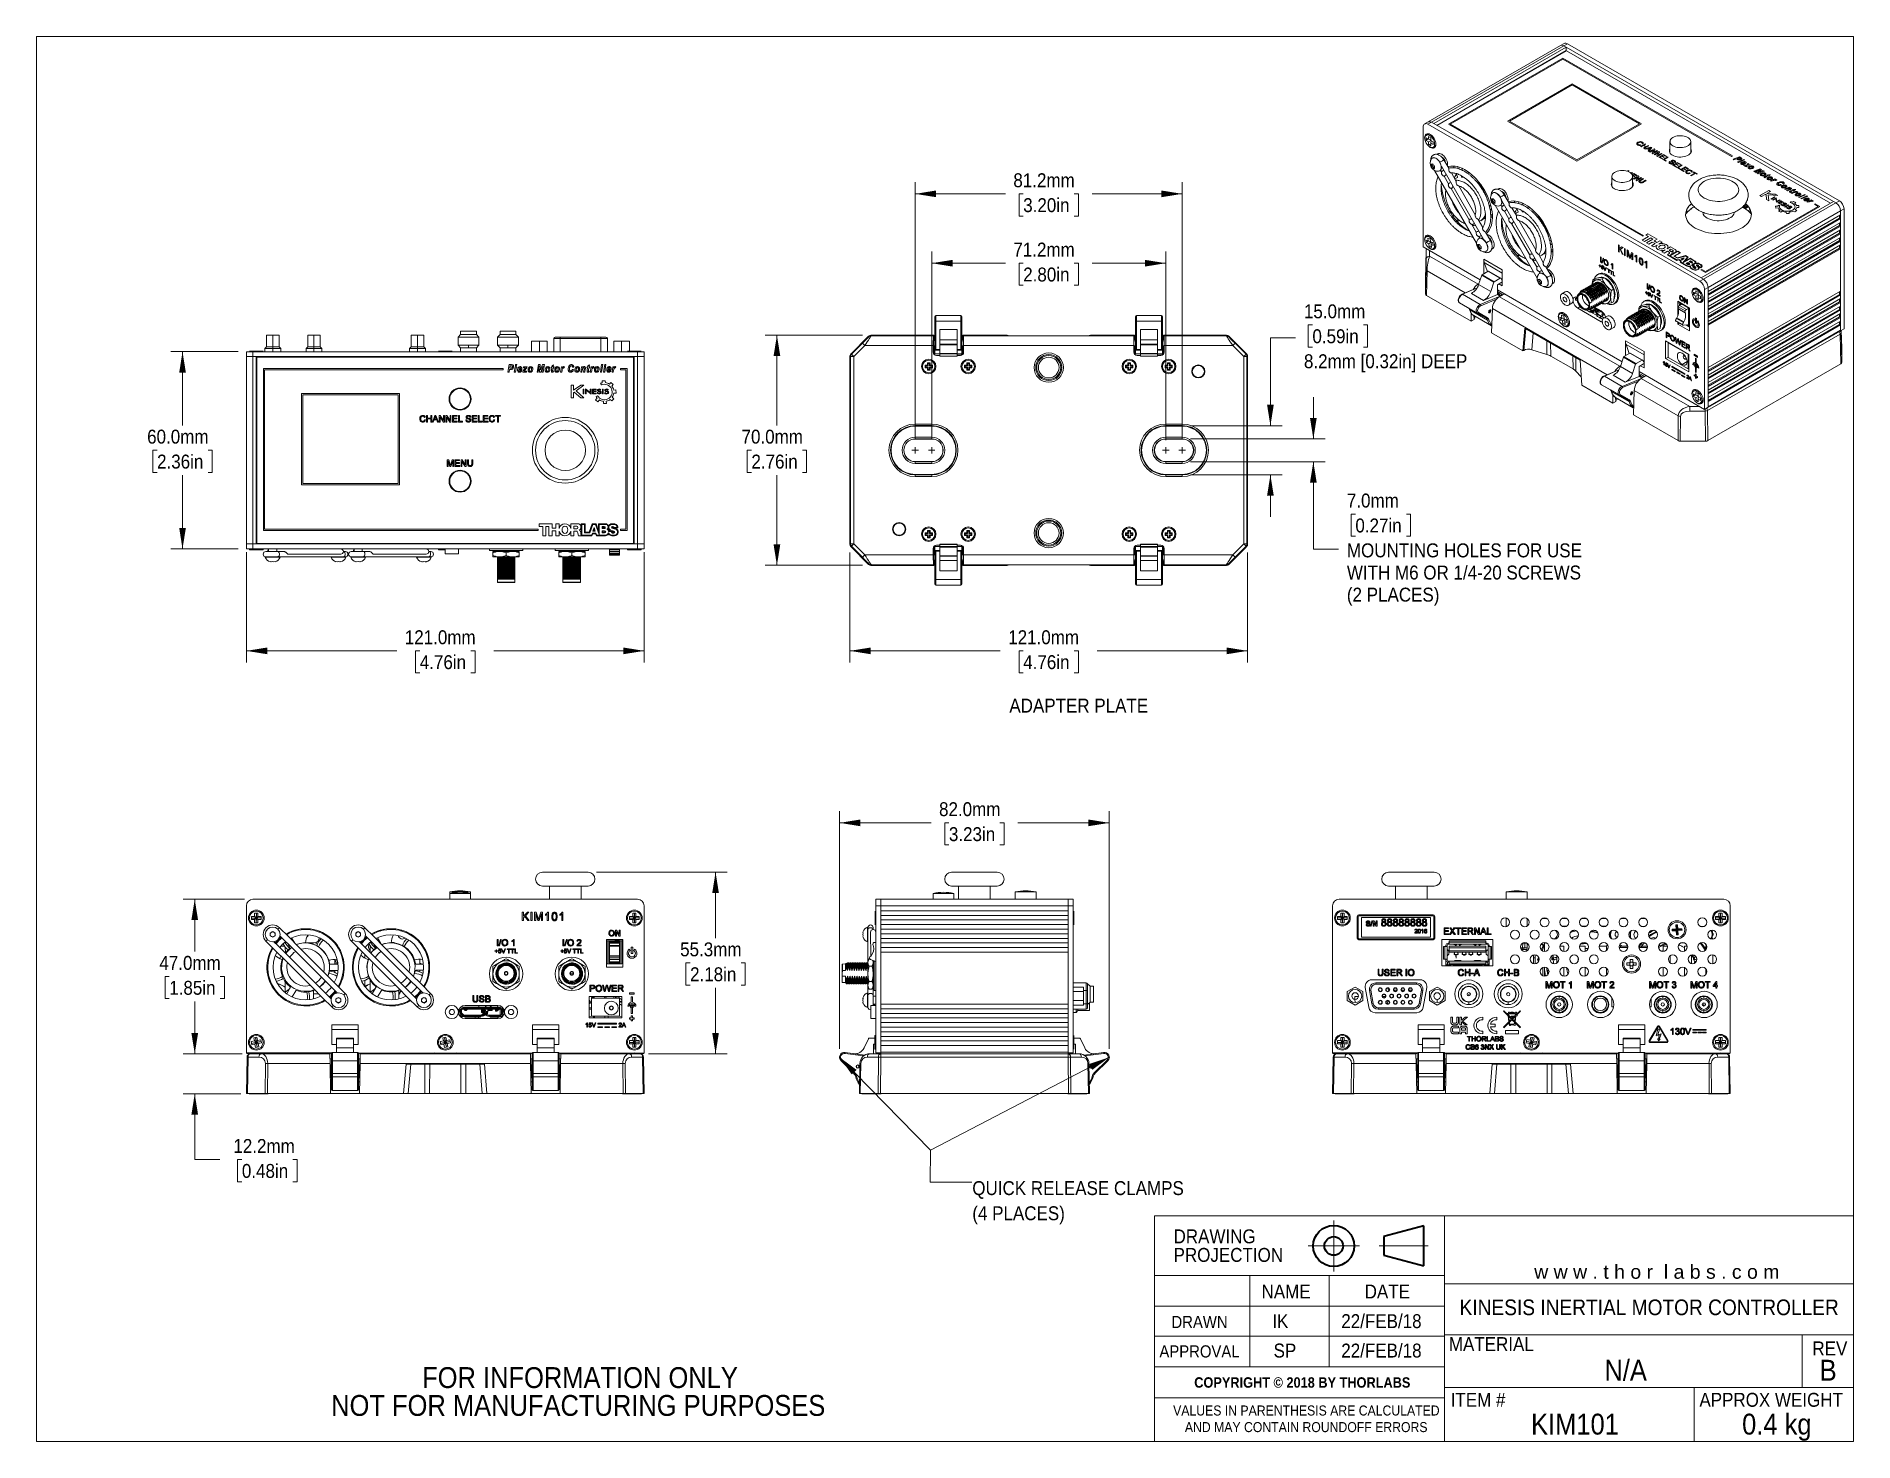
# Model space of a CAD drawing. Header units: millimetres. Extents: x 2 to 278, y 1 to 215.
import ezdxf

# ---------------------------------------------------------------- set-up
doc = ezdxf.new("R2010")
doc.units = ezdxf.units.MM
doc.header["$PDSIZE"] = -1
doc.linetypes.add('CENTERX2', pattern=[20.32, 12.7, -2.54, 2.54, -2.54])
doc.styles.add('SLDTEXTSTYLE0', font='GOTHIC.TTF', dxfattribs={"width": 0.913})
doc.styles.add('SLDTEXTSTYLE1', font='ARIAL.TTF')
doc.styles.add('SLDTEXTSTYLE2', font='GOTHICB.TTF', dxfattribs={"width": 0.913})
doc.dimstyles.new('SLDDIMSTYLE0', dxfattribs={"dimtxt": 2.116667, "dimasz": 3.175, "dimexe": 0, "dimexo": 0.0625, "dimgap": 0.529167, "dimtad": 0, "dimtih": 1, "dimtoh": 1, "dimdec": 1, "dimlfac": 2, "dimrnd": 1e-09, "dimzin": 4, "dimdsep": 46, "dimtxsty": 'SLDTEXTSTYLE0', "dimsah": 1, "dimcen": 0.09, "dimadec": 0, "dimazin": 1, "dimtfac": 1, "dimtdec": 1, "dimtofl": 0, "dimtmove": 0, "dimatfit": 3, "dimfxl": 1, "dimfrac": 2, "dimtolj": 1, "dimtzin": 12, "dimarcsym": 0})
doc.dimstyles.new('SLDDIMSTYLE1', dxfattribs={"dimtxt": 2.116667, "dimasz": 3.175, "dimexe": 0, "dimexo": 0.0625, "dimgap": 0.529167, "dimtad": 0, "dimtih": 1, "dimtoh": 1, "dimdec": 1, "dimlfac": 2, "dimrnd": 1e-09, "dimzin": 12, "dimdsep": 46, "dimtxsty": 'SLDTEXTSTYLE0', "dimsah": 1, "dimcen": 0.09, "dimadec": 0, "dimazin": 3, "dimtfac": 1, "dimtdec": 1, "dimtmove": 0, "dimatfit": 0, "dimfxl": 1, "dimfrac": 2, "dimtolj": 1, "dimtzin": 12, "dimarcsym": 0})
doc.dimstyles.new('SLDDIMSTYLE2', dxfattribs={"dimtxt": 2.116667, "dimasz": 3.175, "dimexe": 0, "dimexo": 0.0625, "dimgap": 0.529167, "dimtad": 0, "dimtih": 1, "dimtoh": 1, "dimdec": 1, "dimlfac": 2, "dimrnd": 1e-09, "dimzin": 12, "dimdsep": 46, "dimtxsty": 'SLDTEXTSTYLE0', "dimsah": 1, "dimcen": 0.09, "dimadec": 0, "dimazin": 3, "dimtfac": 1, "dimtdec": 1, "dimtofl": 0, "dimtmove": 0, "dimatfit": 3, "dimfxl": 1, "dimfrac": 2, "dimtolj": 1, "dimtzin": 12, "dimarcsym": 0})
doc.dimstyles.new('SLDDIMSTYLE3', dxfattribs={"dimtxt": 2.116667, "dimasz": 3.175, "dimexe": 0, "dimexo": 0.0625, "dimgap": 0.529167, "dimtad": 0, "dimtih": 1, "dimtoh": 1, "dimdec": 1, "dimlfac": 2, "dimrnd": 1e-09, "dimzin": 4, "dimdsep": 46, "dimtxsty": 'SLDTEXTSTYLE0', "dimsah": 1, "dimcen": 0.09, "dimadec": 0, "dimazin": 1, "dimtfac": 1, "dimtdec": 1, "dimtmove": 0, "dimatfit": 0, "dimfxl": 1, "dimfrac": 2, "dimtolj": 1, "dimtzin": 12, "dimarcsym": 0})

msp = doc.modelspace()

# ---------------------------------------------------------------- texts
at = {"color": 7, "linetype": 'Continuous', "lineweight": 0}
for s, insert, char_height, attachment_point, style in [('ADAPTER PLATE', (149.573, 113.907), 2.11667, 1, 'SLDTEXTSTYLE0'), ('QUICK RELEASE CLAMPS', (143.938, 40.523), 2.11667, 1, 'SLDTEXTSTYLE0'), ('(4 PLACES)', (143.938, 36.701), 2.1167, 1, 'SLDTEXTSTYLE0'), ('DRAWING', (174.548, 33.187), 2.1167, 1, 'SLDTEXTSTYLE0'), ('PROJECTION', (174.548, 30.365), 2.1167, 1, 'SLDTEXTSTYLE0'), ('w w w . t h o r  l a b s . c o m', (229.403, 27.796), 2.11667, 1, 'SLDTEXTSTYLE1'), ('NAME', (187.927, 24.797), 2.1167, 1, 'SLDTEXTSTYLE0'), ('DATE', (203.615, 24.797), 2.1167, 1, 'SLDTEXTSTYLE0'), ('KINESIS INERTIAL MOTOR CONTROLLER', (246.888, 22.524), 2.38125, 2, 'SLDTEXTSTYLE0'), ('DRAWN', (174.231, 20.033), 1.8521, 1, 'SLDTEXTSTYLE0'), ('IK', (189.574, 20.293), 2.1167, 1, 'SLDTEXTSTYLE0'), ('22/FEB/18', (200.06, 20.293), 2.1167, 1, 'SLDTEXTSTYLE0'), ('MATERIAL', (216.42, 16.8), 2.1167, 1, 'SLDTEXTSTYLE0'), ('APPROVAL', (172.396, 15.557), 1.8521, 1, 'SLDTEXTSTYLE0'), ('SP', (189.763, 15.817), 2.1167, 1, 'SLDTEXTSTYLE0'), ('22/FEB/18', (200.06, 15.817), 2.1167, 1, 'SLDTEXTSTYLE0'), ('REV', (271.716, 16.142), 2.1167, 1, 'SLDTEXTSTYLE0'), ('FOR INFORMATION ONLY ', (84.269, 12.233), 3.175, 2, 'SLDTEXTSTYLE0'), ('N/A', (243.311, 13.356), 3.175, 2, 'SLDTEXTSTYLE0'), ('B', (274.117, 13.356), 3.175, 2, 'SLDTEXTSTYLE0'), ('COPYRIGHT © 2018 BY THORLABS ', (177.693, 10.696), 1.5875, 1, 'SLDTEXTSTYLE2'), ('ITEM #', (216.7, 8.325), 2.1167, 1, 'SLDTEXTSTYLE0'), ('APPROX WEIGHT', (254.532, 8.325), 2.11667, 1, 'SLDTEXTSTYLE0'), ('NOT FOR MANUFACTURING PURPOSES', (83.997, 8), 3.175, 2, 'SLDTEXTSTYLE0'), ('VALUES IN PARENTHESIS ARE CALCULATED', (194.75, 6.403), 1.524, 2, 'SLDTEXTSTYLE0'), ('AND MAY CONTAIN ROUNDOFF ERRORS', (194.721, 3.879), 1.524, 2, 'SLDTEXTSTYLE0'), ('KIM101', (235.602, 5.155), 3.175, 2, 'SLDTEXTSTYLE0'), ('0.4 kg', (266.304, 5.155), 3.175, 2, 'SLDTEXTSTYLE0')]:
    msp.add_mtext(s, dxfattribs=dict(at, insert=insert, char_height=char_height, attachment_point=attachment_point, style=style))

# ---------------------------------------------------------------- blocks, each defined once
blk = doc.blocks.new('Third Angle Projection Block')
at = {"color": 7, "linetype": 'CENTERX2', "lineweight": 18}
for p, q in [((101.48, 23.81), (101.48, 14.07)), ((96.6, 18.94), (106.35, 18.94)), ((110.14, 18.94), (119.45, 18.94))]:
    blk.add_line(p, q, dxfattribs=at)
at = {"color": 7, "linetype": 'Continuous', "lineweight": 35}
for p, q in [((118.62, 22.75), (111, 20.71)), ((118.62, 15.13), (118.62, 22.75)), ((111, 20.71), (111, 17.17)), ((111, 17.17), (118.62, 15.13))]:
    blk.add_line(p, q, dxfattribs=at)
for radius in [3.9, 1.77]:
    blk.add_circle((101.48, 18.94), radius, dxfattribs=at)
at = {"color": 7, "linetype": 'Continuous', "lineweight": 0}
blk.add_point((101.48, 18.94), dxfattribs=at)
blk = doc.blocks.new('_D')
at = {"color": 7, "linetype": 'Continuous', "lineweight": 0}
for p, q in [((33.53, 136.17), (33.53, 119.4)), ((94.03, 136.17), (94.03, 119.4)), ((33.53, 121.18), (56.41, 121.18)), ((59.9, 121.18), (59.26, 121.18)), ((59.26, 121.18), (59.26, 117.82)), ((67.66, 121.18), (68.3, 121.18)), ((68.3, 121.18), (68.3, 117.82)), ((94.03, 121.18), (71.15, 121.18)), ((59.26, 117.82), (59.9, 117.82)), ((68.3, 117.82), (67.66, 117.82))]:
    blk.add_line(p, q, dxfattribs=at)
at = {"color": 7, "linetype": 'Continuous', "lineweight": 18}
for points in [[(33.53, 121.18), (36.7, 120.67), (36.7, 121.69)], [(94.03, 121.18), (90.85, 121.69), (90.85, 120.67)]]:
    blk.add_solid(points, dxfattribs=at)
at = {"color": 7, "linetype": 'Continuous', "lineweight": 18, "char_height": 2.117, "attachment_point": 1, "style": 'SLDTEXTSTYLE0'}
for s, insert in [('121.0mm', (57.62, 124.31)), ('4.76in', (59.9, 120.52))]:
    blk.add_mtext(s, dxfattribs=dict(at, insert=insert))
blk = doc.blocks.new('_D_1')
at = {"color": 7, "linetype": 'Continuous', "lineweight": 0}
for p, q in [((32.26, 166.69), (22.04, 166.69)), ((23.81, 166.69), (23.81, 155.48)), ((19.94, 151.69), (19.29, 151.69)), ((19.29, 151.69), (19.29, 148.32)), ((27.69, 151.69), (28.34, 151.69)), ((28.34, 151.69), (28.34, 148.32)), ((19.29, 148.32), (19.94, 148.32)), ((23.81, 136.69), (23.81, 147.89)), ((28.34, 148.32), (27.69, 148.32)), ((32.26, 136.69), (22.04, 136.69))]:
    blk.add_line(p, q, dxfattribs=at)
at = {"color": 7, "linetype": 'Continuous', "lineweight": 18}
for points in [[(23.81, 166.69), (23.31, 163.51), (24.32, 163.51)], [(23.81, 136.69), (24.32, 139.86), (23.31, 139.86)]]:
    blk.add_solid(points, dxfattribs=at)
at = {"color": 7, "linetype": 'Continuous', "lineweight": 18, "char_height": 2.117, "attachment_point": 1, "style": 'SLDTEXTSTYLE0'}
for s, insert in [('60.0mm', (18.43, 154.82)), ('2.36in', (19.94, 151.03))]:
    blk.add_mtext(s, dxfattribs=dict(at, insert=insert))
blk = doc.blocks.new('_D_2')
at = {"color": 7, "linetype": 'Continuous', "lineweight": 0}
for p, q in [((33.26, 83.4), (23.89, 83.4)), ((25.67, 83.4), (25.67, 75.44)), ((21.79, 71.65), (21.15, 71.65)), ((21.15, 71.65), (21.15, 68.28)), ((29.55, 71.65), (30.19, 71.65)), ((30.19, 71.65), (30.19, 68.28)), ((21.15, 68.28), (21.79, 68.28)), ((25.67, 59.9), (25.67, 67.86)), ((30.19, 68.28), (29.55, 68.28)), ((32.86, 59.9), (23.89, 59.9))]:
    blk.add_line(p, q, dxfattribs=at)
at = {"color": 7, "linetype": 'Continuous', "lineweight": 18}
for points in [[(25.67, 83.4), (25.16, 80.22), (26.18, 80.22)], [(25.67, 59.9), (26.18, 63.07), (25.16, 63.07)]]:
    blk.add_solid(points, dxfattribs=at)
at = {"color": 7, "linetype": 'Continuous', "lineweight": 18, "char_height": 2.117, "attachment_point": 1, "style": 'SLDTEXTSTYLE0'}
for s, insert in [('47.0mm', (20.29, 74.78)), ('1.85in', (21.79, 70.99))]:
    blk.add_mtext(s, dxfattribs=dict(at, insert=insert))
blk = doc.blocks.new('_D_3')
at = {"color": 7, "linetype": 'Continuous', "lineweight": 0}
for p, q in [((25.67, 59.9), (25.67, 66.25)), ((32.86, 59.9), (23.89, 59.9)), ((32.66, 53.8), (23.89, 53.8)), ((25.67, 43.8), (25.67, 53.8)), ((29.48, 43.8), (25.67, 43.8)), ((32.84, 43.8), (32.19, 43.8)), ((32.19, 43.8), (32.19, 40.43)), ((40.59, 43.8), (41.24, 43.8)), ((41.24, 43.8), (41.24, 40.43)), ((32.19, 40.43), (32.84, 40.43)), ((41.24, 40.43), (40.59, 40.43))]:
    blk.add_line(p, q, dxfattribs=at)
at = {"color": 7, "linetype": 'Continuous', "lineweight": 18}
for points in [[(25.67, 59.9), (26.18, 63.07), (25.16, 63.07)], [(25.67, 53.8), (25.16, 50.62), (26.18, 50.62)]]:
    blk.add_solid(points, dxfattribs=at)
at = {"color": 7, "linetype": 'Continuous', "lineweight": 18, "char_height": 2.117, "attachment_point": 1, "style": 'SLDTEXTSTYLE0'}
for s, insert in [('12.2mm', (31.55, 46.93)), ('0.48in', (32.84, 43.14))]:
    blk.add_mtext(s, dxfattribs=dict(at, insert=insert))
blk = doc.blocks.new('_D_4')
at = {"color": 7, "linetype": 'Continuous', "lineweight": 0}
for p, q in [((86.76, 87.52), (106.66, 87.52)), ((104.89, 87.52), (104.89, 77.5)), ((101.01, 73.71), (100.36, 73.71)), ((100.36, 73.71), (100.36, 70.35)), ((108.77, 73.71), (109.41, 73.71)), ((109.41, 73.71), (109.41, 70.35)), ((100.36, 70.35), (101.01, 70.35)), ((104.89, 59.9), (104.89, 69.92)), ((109.41, 70.35), (108.77, 70.35)), ((94.7, 59.9), (106.66, 59.9))]:
    blk.add_line(p, q, dxfattribs=at)
at = {"color": 7, "linetype": 'Continuous', "lineweight": 18}
for points in [[(104.89, 87.52), (104.38, 84.35), (105.39, 84.35)], [(104.89, 59.9), (105.39, 63.07), (104.38, 63.07)]]:
    blk.add_solid(points, dxfattribs=at)
at = {"color": 7, "linetype": 'Continuous', "lineweight": 18, "char_height": 2.117, "attachment_point": 1, "style": 'SLDTEXTSTYLE0'}
for s, insert in [('55.3mm', (99.5, 76.84)), ('2.18in', (101.01, 73.05))]:
    blk.add_mtext(s, dxfattribs=dict(at, insert=insert))
blk = doc.blocks.new('_D_5')
at = {"color": 7, "linetype": 'Continuous', "lineweight": 0}
for p, q in [((137.76, 153.46), (137.76, 181.92)), ((137.76, 180.14), (148.97, 180.14)), ((151.68, 180.14), (151.04, 180.14)), ((151.04, 180.14), (151.04, 176.78)), ((159.44, 180.14), (160.08, 180.14)), ((160.08, 180.14), (160.08, 176.78)), ((173.36, 180.14), (162.15, 180.14)), ((173.36, 153.21), (173.36, 181.92)), ((151.04, 176.78), (151.68, 176.78)), ((160.08, 176.78), (159.44, 176.78))]:
    blk.add_line(p, q, dxfattribs=at)
at = {"color": 7, "linetype": 'Continuous', "lineweight": 18}
for points in [[(137.76, 180.14), (140.94, 179.63), (140.94, 180.65)], [(173.36, 180.14), (170.19, 180.65), (170.19, 179.63)]]:
    blk.add_solid(points, dxfattribs=at)
at = {"color": 7, "linetype": 'Continuous', "lineweight": 18, "char_height": 2.117, "attachment_point": 1, "style": 'SLDTEXTSTYLE0'}
for s, insert in [('71.2mm', (150.18, 183.27)), ('2.80in', (151.68, 179.48))]:
    blk.add_mtext(s, dxfattribs=dict(at, insert=insert))
blk = doc.blocks.new('_D_6')
at = {"color": 7, "linetype": 'Continuous', "lineweight": 0}
for p, q in [((135.26, 153.46), (135.26, 192.47)), ((175.86, 153.46), (175.86, 192.47)), ((135.26, 190.69), (148.97, 190.69)), ((151.68, 190.69), (151.04, 190.69)), ((151.04, 190.69), (151.04, 187.32)), ((159.44, 190.69), (160.08, 190.69)), ((160.08, 190.69), (160.08, 187.32)), ((175.86, 190.69), (162.15, 190.69)), ((151.04, 187.32), (151.68, 187.32)), ((160.08, 187.32), (159.44, 187.32))]:
    blk.add_line(p, q, dxfattribs=at)
at = {"color": 7, "linetype": 'Continuous', "lineweight": 18}
for points in [[(135.26, 190.69), (138.44, 190.18), (138.44, 191.2)], [(175.86, 190.69), (172.69, 191.2), (172.69, 190.18)]]:
    blk.add_solid(points, dxfattribs=at)
at = {"color": 7, "linetype": 'Continuous', "lineweight": 18, "char_height": 2.117, "attachment_point": 1, "style": 'SLDTEXTSTYLE0'}
for s, insert in [('81.2mm', (150.18, 193.82)), ('3.20in', (151.68, 190.03))]:
    blk.add_mtext(s, dxfattribs=dict(at, insert=insert))
blk = doc.blocks.new('_D_7')
at = {"color": 7, "linetype": 'Continuous', "lineweight": 0}
for p, q in [((193.09, 168.79), (189.28, 168.79)), ((189.28, 168.79), (189.28, 155.43)), ((195.67, 170.75), (195.02, 170.75)), ((195.02, 170.75), (195.02, 167.38)), ((203.43, 170.75), (204.07, 170.75)), ((204.07, 170.75), (204.07, 167.38)), ((195.02, 167.38), (195.67, 167.38)), ((204.07, 167.38), (203.43, 167.38)), ((177.13, 155.43), (191.06, 155.43)), ((177.13, 147.94), (191.06, 147.94)), ((189.28, 147.94), (189.28, 141.59))]:
    blk.add_line(p, q, dxfattribs=at)
at = {"color": 7, "linetype": 'Continuous', "lineweight": 18}
for points in [[(189.28, 155.43), (189.79, 158.61), (188.77, 158.61)], [(189.28, 147.94), (188.77, 144.77), (189.79, 144.77)]]:
    blk.add_solid(points, dxfattribs=at)
at = {"color": 7, "linetype": 'Continuous', "lineweight": 18, "attachment_point": 1, "style": 'SLDTEXTSTYLE0'}
for s, insert, char_height in [('15.0mm', (194.38, 173.88), 2.117), ('0.59in', (195.67, 170.09), 2.117), ('8.2mm [0.32in] DEEP', (194.38, 166.29), 2.1167)]:
    blk.add_mtext(s, dxfattribs=dict(at, insert=insert, char_height=char_height))
blk = doc.blocks.new('_D_8')
at = {"color": 7, "linetype": 'Continuous', "lineweight": 0}
for p, q in [((195.81, 153.43), (195.81, 159.78)), ((177.13, 153.43), (197.59, 153.43)), ((177.13, 149.94), (197.59, 149.94)), ((195.81, 136.65), (195.81, 149.94)), ((202.2, 141.97), (201.56, 141.97)), ((201.56, 141.97), (201.56, 138.61)), ((209.96, 141.97), (210.6, 141.97)), ((210.6, 141.97), (210.6, 138.61)), ((201.56, 138.61), (202.2, 138.61)), ((210.6, 138.61), (209.96, 138.61)), ((199.62, 136.65), (195.81, 136.65))]:
    blk.add_line(p, q, dxfattribs=at)
at = {"color": 7, "linetype": 'Continuous', "lineweight": 18}
for points in [[(195.81, 153.43), (196.32, 156.61), (195.3, 156.61)], [(195.81, 149.94), (195.3, 146.77), (196.32, 146.77)]]:
    blk.add_solid(points, dxfattribs=at)
at = {"color": 7, "linetype": 'Continuous', "lineweight": 18, "attachment_point": 1, "style": 'SLDTEXTSTYLE0'}
for s, insert, char_height in [('7.0mm', (200.91, 145.1), 2.117), ('0.27in', (202.2, 141.31), 2.117), ('MOUNTING HOLES FOR USE ', (200.91, 137.52), 2.1167), ('WITH M6 OR 1/4-20 SCREWS', (200.91, 134.15), 2.1167), ('(2 PLACES)', (200.91, 130.79), 2.117)]:
    blk.add_mtext(s, dxfattribs=dict(at, insert=insert, char_height=char_height))
blk = doc.blocks.new('_D_9')
at = {"color": 7, "linetype": 'Continuous', "lineweight": 0}
for p, q in [((127.25, 169.19), (112.44, 169.19)), ((114.22, 169.19), (114.22, 155.48)), ((110.34, 151.69), (109.7, 151.69)), ((109.7, 151.69), (109.7, 148.32)), ((118.1, 151.69), (118.74, 151.69)), ((118.74, 151.69), (118.74, 148.32)), ((109.7, 148.32), (110.34, 148.32)), ((114.22, 134.19), (114.22, 147.89)), ((118.74, 148.32), (118.1, 148.32)), ((127.25, 134.19), (112.44, 134.19))]:
    blk.add_line(p, q, dxfattribs=at)
at = {"color": 7, "linetype": 'Continuous', "lineweight": 18}
for points in [[(114.22, 169.19), (113.71, 166.01), (114.73, 166.01)], [(114.22, 134.19), (114.73, 137.36), (113.71, 137.36)]]:
    blk.add_solid(points, dxfattribs=at)
at = {"color": 7, "linetype": 'Continuous', "lineweight": 18, "char_height": 2.117, "attachment_point": 1, "style": 'SLDTEXTSTYLE0'}
for s, insert in [('70.0mm', (108.84, 154.82)), ('2.76in', (110.34, 151.03))]:
    blk.add_mtext(s, dxfattribs=dict(at, insert=insert))
blk = doc.blocks.new('_D_10')
at = {"color": 7, "linetype": 'Continuous', "lineweight": 0}
for p, q in [((125.31, 136.12), (125.31, 119.4)), ((185.81, 136.12), (185.81, 119.4)), ((125.31, 121.18), (148.19, 121.18)), ((151.68, 121.18), (151.04, 121.18)), ((151.04, 121.18), (151.04, 117.82)), ((159.44, 121.18), (160.08, 121.18)), ((160.08, 121.18), (160.08, 117.82)), ((185.81, 121.18), (162.94, 121.18)), ((151.04, 117.82), (151.68, 117.82)), ((160.08, 117.82), (159.44, 117.82))]:
    blk.add_line(p, q, dxfattribs=at)
at = {"color": 7, "linetype": 'Continuous', "lineweight": 18}
for points in [[(125.31, 121.18), (128.49, 120.67), (128.49, 121.69)], [(185.81, 121.18), (182.64, 121.69), (182.64, 120.67)]]:
    blk.add_solid(points, dxfattribs=at)
at = {"color": 7, "linetype": 'Continuous', "lineweight": 18, "char_height": 2.117, "attachment_point": 1, "style": 'SLDTEXTSTYLE0'}
for s, insert in [('121.0mm', (149.4, 124.31)), ('4.76in', (151.68, 120.52))]:
    blk.add_mtext(s, dxfattribs=dict(at, insert=insert))
blk = doc.blocks.new('SW_CENTERMARKSYMBOL_0')
at = {"color": 0, "linetype": 'Continuous', "lineweight": 18}
for p, q in [((0, 0), (-0.5, 0)), ((0, 0), (0, 0.5)), ((0, 0), (0.5, 0)), ((0, 0), (0, -0.5)), ((2.5, 0), (2, 0)), ((2.5, 0), (2.5, 0.5)), ((2.5, 0), (3, 0)), ((2.5, 0), (2.5, -0.5))]:
    blk.add_line(p, q, dxfattribs=at)
blk = doc.blocks.new('SW_CENTERMARKSYMBOL_1')
at = {"color": 0, "linetype": 'Continuous', "lineweight": 18}
for q in [(-0.25, 0), (0, 0.25), (0, -0.25), (0.25, 0)]:
    blk.add_line((0, 0), q, dxfattribs=at)
blk = doc.blocks.new('SW_CENTERMARKSYMBOL_2')
at = {"color": 0, "linetype": 'Continuous', "lineweight": 18}
for p, q in [((-2.5, 0), (-3, 0)), ((-2.5, 0), (-2.5, 0.5)), ((-2.5, 0), (-2.5, -0.5)), ((-2.5, 0), (-2, 0)), ((0, 0), (-0.5, 0)), ((0, 0), (0, 0.5)), ((0, 0), (0, -0.5)), ((0, 0), (0.5, 0))]:
    blk.add_line(p, q, dxfattribs=at)
blk = doc.blocks.new('_D_11')
at = {"color": 7, "linetype": 'Continuous', "lineweight": 0}
for p, q in [((123.75, 60.64), (123.75, 96.8)), ((164.77, 60.64), (164.77, 96.8)), ((123.75, 95.02), (137.67, 95.02)), ((140.38, 95.02), (139.74, 95.02)), ((139.74, 95.02), (139.74, 91.66)), ((148.14, 95.02), (148.78, 95.02)), ((148.78, 95.02), (148.78, 91.66)), ((164.77, 95.02), (150.85, 95.02)), ((139.74, 91.66), (140.38, 91.66)), ((148.78, 91.66), (148.14, 91.66))]:
    blk.add_line(p, q, dxfattribs=at)
at = {"color": 7, "linetype": 'Continuous', "lineweight": 18}
for points in [[(123.75, 95.02), (126.92, 94.51), (126.92, 95.53)], [(164.77, 95.02), (161.59, 95.53), (161.59, 94.51)]]:
    blk.add_solid(points, dxfattribs=at)
at = {"color": 7, "linetype": 'Continuous', "lineweight": 18, "char_height": 2.117, "attachment_point": 1, "style": 'SLDTEXTSTYLE0'}
for s, insert in [('82.0mm', (138.88, 98.16)), ('3.23in', (140.38, 94.36))]:
    blk.add_mtext(s, dxfattribs=dict(at, insert=insert))

# ---------------------------------------------------------------- dimensions: what is measured, and where the dimension line sits
at = {"color": 7, "linetype": 'Continuous', "lineweight": 18}
for base, p1, p2, dimstyle, picture, middle in [((175.861, 190.687), (135.261, 152.186), (175.861, 152.186), 'SLDDIMSTYLE2', '_D_6', (155.561, 190.687)), ((173.361, 180.14), (137.761, 152.186), (173.361, 151.936), 'SLDDIMSTYLE2', '_D_5', (155.561, 180.14)), ((94.03, 121.178), (33.53, 137.436), (94.03, 137.436), 'SLDDIMSTYLE0', '_D', (63.78, 121.178)), ((125.313, 121.178), (185.81, 137.394), (125.313, 137.394), 'SLDDIMSTYLE0', '_D_10', (155.561, 121.178)), ((164.766, 95.023), (123.75, 59.366), (164.766, 59.366), 'SLDDIMSTYLE0', '_D_11', (144.258, 95.023))]:
    dim = msp.add_linear_dim(base=base, p1=p1, p2=p2, dimstyle=dimstyle, dxfattribs=at)
    dim.commit()
    dim.dimension.update_dxf_attribs({"geometry": picture, "text_midpoint": middle, "dimtype": 160})
for base, p1, p2, text, picture, middle in [((189.281, 147.941), (175.861, 155.432), (175.861, 147.941), '<>\\P8.2mm [0.32in] DEEP', '_D_7', (189.281, 168.793)), ((195.811, 149.941), (175.861, 153.432), (175.861, 149.941), '<>\\PMOUNTING HOLES FOR USE \\PWITH M6 OR 1/4-20 SCREWS\\P(2 PLACES)', '_D_8', (195.811, 136.653))]:
    dim = msp.add_linear_dim(base=base, p1=p1, p2=p2, angle=90, text=text, dimstyle='SLDDIMSTYLE3', dxfattribs=at)
    dim.commit()
    dim.dimension.update_dxf_attribs({"geometry": picture, "text_midpoint": middle, "dimtype": 160})
for base, p1, p2, dimstyle, picture, middle in [((114.221, 169.185), (128.519, 134.188), (128.519, 169.185), 'SLDDIMSTYLE0', '_D_9', (114.221, 151.686)), ((23.815, 136.686), (33.53, 166.686), (33.53, 136.686), 'SLDDIMSTYLE0', '_D_1', (23.815, 151.686)), ((104.88659, 59.89757), (85.49264, 87.52263), (93.43171, 59.89757), 'SLDDIMSTYLE2', '_D_4', (104.88659, 73.7101)), ((25.668, 59.898), (34.53, 83.398), (34.127, 59.898), 'SLDDIMSTYLE0', '_D_2', (25.668, 71.648)), ((25.668, 53.798), (34.127, 59.898), (33.93, 53.798), 'SLDDIMSTYLE1', '_D_3', (25.668, 43.798))]:
    dim = msp.add_linear_dim(base=base, p1=p1, p2=p2, angle=90, dimstyle=dimstyle, dxfattribs=at)
    dim.commit()
    dim.dimension.update_dxf_attribs({"geometry": picture, "text_midpoint": middle, "dimtype": 160})

# ---------------------------------------------------------------- linework, layer by layer
at = {"color": 7, "linetype": 'Continuous', "lineweight": 18}
for p, q in [((1.579, 214.645), (277.989, 214.645)), ((1.579, 214.645), (1.579, 0.903)), ((233.418, 213.258), (213.266, 201.624)), ((213.766, 201.574), (233.918, 213.208)), ((214.119, 201.37), (234.272, 213.004)), ((233.949, 213.564), (233.418, 213.258)), ((234.449, 213.514), (233.918, 213.208)), ((233.918, 213.208), (275.284, 189.328)), ((234.272, 213.004), (233.918, 213.208)), ((234.272, 212.514), (234.272, 213.004)), ((234.449, 213.514), (275.814, 189.634)), ((277.989, 0.903), (277.989, 214.645)), ((214.597, 201.095), (234.272, 212.514)), ((234.29, 212.463), (214.597, 201.095)), ((233.759, 211.34), (216.364, 201.299)), ((233.759, 211.34), (216.364, 201.299)), ((233.759, 211.198), (216.612, 201.299)), ((233.759, 211.34), (259.54, 196.457)), ((233.759, 211.34), (259.54, 196.457)), ((233.759, 211.34), (233.759, 211.34)), ((233.759, 211.198), (259.417, 196.386)), ((234.219, 212.422), (234.166, 212.453)), ((274.471, 189.267), (234.29, 212.463)), ((235.173, 207.442), (225.345, 201.768)), ((235.173, 207.442), (225.345, 201.768)), ((235.173, 207.442), (245.709, 201.36)), ((235.173, 207.442), (245.709, 201.36)), ((235.173, 207.442), (235.173, 207.442)), ((225.627, 201.768), (235.173, 207.279)), ((235.173, 207.279), (245.426, 201.36)), ((212.528, 200.86), (212.528, 182.61)), ((213.266, 201.624), (212.735, 201.318)), ((212.988, 199.206), (213.342, 199.002)), ((212.988, 199.206), (212.988, 198.798)), ((212.988, 198.798), (213.203, 199.082)), ((213.17, 199.707), (212.993, 199.605)), ((213.235, 201.268), (213.766, 201.574)), ((254.601, 177.388), (213.235, 201.268)), ((213.695, 199.206), (213.342, 199.41)), ((213.342, 199.41), (213.342, 199.002)), ((213.695, 199.206), (213.695, 198.798)), ((255.132, 177.694), (213.766, 201.574)), ((214.119, 201.37), (213.766, 201.574)), ((216.364, 201.299), (245.921, 184.236)), ((216.612, 201.299), (246.045, 184.307)), ((216.612, 201.298), (216.612, 201.299)), ((216.612, 201.298), (246.045, 184.307)), ((225.345, 201.768), (235.881, 195.686)), ((235.881, 195.849), (225.627, 201.768)), ((225.627, 201.768), (225.627, 201.768)), ((235.881, 195.849), (225.627, 201.768)), ((245.709, 201.36), (235.881, 195.686)), ((245.426, 201.36), (235.881, 195.849)), ((245.426, 201.359), (235.881, 195.849)), ((245.426, 201.36), (245.426, 201.359)), ((212.988, 198.798), (213.342, 198.594)), ((213.695, 198.859), (213.342, 199.002)), ((213.342, 198.594), (213.695, 198.798)), ((213.342, 198.594), (213.342, 198.186)), ((213.695, 198.23), (213.342, 198.186)), ((213.342, 198.186), (213.695, 197.982)), ((213.585, 198.923), (213.695, 198.859)), ((214.049, 198.594), (213.695, 198.798)), ((213.748, 198.767), (213.695, 198.39)), ((213.695, 197.982), (213.695, 198.39)), ((214.049, 198.186), (213.695, 198.39)), ((213.748, 198.767), (213.748, 198.641)), ((214.043, 197.787), (214.22, 197.889)), ((214.049, 198.186), (214.049, 198.594)), ((215.268, 196.345), (215.268, 196.345)), ((245.177, 198.529), (245.177, 198.53)), ((245.21, 198.18), (245.21, 198.181)), ((245.562, 197.893), (246.269, 198.302)), ((245.562, 197.893), (246.269, 198.301)), ((245.662, 197.836), (245.562, 197.893)), ((245.585, 198.168), (245.661, 198.097)), ((245.585, 198.168), (245.661, 198.097)), ((245.585, 198.168), (245.585, 198.168)), ((245.997, 198.03), (245.662, 197.836)), ((245.928, 198.272), (245.806, 198.317)), ((245.861, 198.548), (245.861, 198.548)), ((246.342, 197.831), (245.997, 198.03)), ((246.006, 197.637), (246.342, 197.831)), ((246.006, 197.637), (246.342, 197.83)), ((246.106, 197.579), (246.006, 197.637)), ((246.369, 198.244), (246.079, 198.077)), ((246.079, 198.077), (246.423, 197.878)), ((246.079, 198.076), (246.079, 198.077)), ((246.079, 198.076), (246.423, 197.877)), ((246.813, 197.988), (246.106, 197.579)), ((246.172, 197.541), (247.16, 197.787)), ((246.172, 197.541), (247.16, 197.787)), ((246.278, 197.48), (246.172, 197.541)), ((246.269, 198.302), (246.369, 198.244)), ((246.269, 198.301), (246.269, 198.302)), ((246.269, 198.301), (246.369, 198.244)), ((246.576, 197.559), (246.278, 197.48)), ((246.342, 197.83), (246.342, 197.831)), ((246.423, 197.878), (246.713, 198.045)), ((246.423, 197.877), (246.713, 198.045)), ((246.423, 197.877), (246.423, 197.878)), ((246.878, 197.385), (246.576, 197.559)), ((246.956, 197.66), (246.688, 197.589)), ((246.688, 197.589), (246.929, 197.449)), ((246.688, 197.589), (246.688, 197.589)), ((246.688, 197.589), (246.929, 197.45)), ((246.713, 198.045), (246.813, 197.988)), ((246.713, 198.045), (246.813, 197.988)), ((246.713, 198.045), (246.713, 198.045)), ((246.741, 197.213), (246.878, 197.385)), ((246.741, 197.213), (246.878, 197.385)), ((246.846, 197.152), (246.741, 197.213)), ((247.273, 197.722), (246.846, 197.152)), ((246.878, 197.385), (246.878, 197.385)), ((246.922, 197.108), (247.629, 197.517)), ((246.922, 197.108), (247.629, 197.516)), ((247.022, 197.051), (246.922, 197.108)), ((246.929, 197.45), (247.046, 197.597)), ((246.929, 197.449), (247.046, 197.596)), ((246.929, 197.449), (246.929, 197.45)), ((247.549, 197.356), (247.022, 197.051)), ((247.046, 197.596), (247.046, 197.597)), ((247.135, 197.707), (247.135, 197.708)), ((247.16, 197.787), (247.273, 197.722)), ((247.16, 197.787), (247.273, 197.722)), ((247.16, 197.787), (247.16, 197.787)), ((247.36, 196.855), (247.549, 197.356)), ((247.36, 196.855), (247.549, 197.355)), ((247.466, 196.794), (247.36, 196.855)), ((248.173, 197.203), (247.466, 196.794)), ((247.734, 197.456), (247.546, 196.956)), ((247.546, 196.956), (248.073, 197.26)), ((247.546, 196.955), (248.073, 197.26)), ((247.546, 196.955), (247.546, 196.956)), ((247.549, 197.355), (247.549, 197.356)), ((247.629, 197.517), (247.734, 197.456)), ((247.629, 197.516), (247.629, 197.517)), ((247.629, 197.516), (247.734, 197.456)), ((247.629, 196.7), (248.336, 197.108)), ((247.629, 196.7), (248.336, 197.108)), ((247.729, 196.643), (247.629, 196.7)), ((248.256, 196.947), (247.729, 196.643)), ((248.067, 196.447), (248.256, 196.947)), ((248.067, 196.447), (248.256, 196.947)), ((248.173, 196.386), (248.067, 196.447)), ((248.073, 197.26), (248.173, 197.203)), ((248.073, 197.26), (248.173, 197.203)), ((248.073, 197.26), (248.073, 197.26)), ((248.88, 196.794), (248.173, 196.386)), ((248.441, 197.048), (248.253, 196.547)), ((248.253, 196.547), (248.78, 196.852)), ((248.253, 196.547), (248.78, 196.852)), ((248.253, 196.547), (248.253, 196.547)), ((248.256, 196.947), (248.256, 196.947)), ((248.336, 197.108), (248.441, 197.048)), ((248.336, 197.108), (248.441, 197.048)), ((248.336, 197.108), (248.336, 197.108)), ((248.336, 196.292), (249.043, 196.7)), ((248.336, 196.292), (249.043, 196.7)), ((248.853, 195.994), (248.336, 196.292)), ((248.762, 196.423), (248.517, 196.282)), ((248.517, 196.282), (248.934, 196.041)), ((248.517, 196.281), (248.517, 196.282)), ((248.517, 196.281), (248.934, 196.041)), ((249.134, 196.208), (248.762, 196.423)), ((248.78, 196.852), (248.88, 196.794)), ((248.78, 196.852), (248.88, 196.794)), ((248.78, 196.852), (248.78, 196.852)), ((249.061, 196.596), (248.844, 196.47)), ((248.844, 196.47), (249.215, 196.255)), ((248.844, 196.47), (249.215, 196.255)), ((248.844, 196.47), (248.844, 196.47)), ((248.989, 195.915), (249.696, 196.323)), ((248.989, 195.915), (249.696, 196.323)), ((249.043, 196.7), (249.542, 196.412)), ((249.043, 196.7), (249.542, 196.412)), ((249.043, 196.7), (249.043, 196.7)), ((249.46, 196.365), (249.061, 196.596)), ((249.215, 196.255), (249.134, 196.208)), ((249.796, 196.266), (249.17, 195.905)), ((249.542, 196.412), (249.46, 196.365)), ((249.696, 196.323), (249.796, 196.266)), ((249.696, 196.323), (249.796, 196.266)), ((249.696, 196.323), (249.696, 196.323)), ((250.054, 198.629), (250.048, 196.932)), ((253.215, 196.932), (253.209, 198.629)), ((259.54, 196.457), (259.417, 196.386)), ((259.646, 195.947), (260.603, 196.334)), ((259.646, 195.947), (260.603, 196.333)), ((260.603, 196.334), (260.867, 196.181)), ((260.603, 196.333), (260.603, 196.334)), ((260.603, 196.333), (260.867, 196.181)), ((213.882, 194.953), (213.723, 194.861)), ((213.882, 195.13), (213.897, 195.224)), ((213.882, 194.953), (213.882, 195.13)), ((214.014, 194.788), (213.882, 194.953)), ((213.928, 196.149), (213.928, 196.149)), ((214.147, 194.623), (213.988, 194.531)), ((214.147, 194.623), (214.014, 194.788)), ((214.242, 194.636), (214.147, 194.623)), ((214.26, 194.255), (220.65, 183.188)), ((215.053, 194.201), (215.053, 194.201)), ((215.306, 194.043), (215.162, 194.294)), ((215.282, 194.91), (215.282, 194.91)), ((215.282, 194.91), (221.746, 183.715)), ((216.398, 194.575), (215.663, 195.851)), ((217.494, 192.679), (216.803, 193.877)), ((217.223, 194.652), (217.124, 194.913)), ((217.746, 193.277), (217.557, 193.776)), ((217.75, 194.823), (217.869, 194.516)), ((218.374, 194.61), (218.511, 194.258)), ((235.881, 195.849), (235.881, 195.849)), ((243.511, 194.145), (243.717, 194.264)), ((243.511, 194.145), (243.717, 194.264)), ((243.708, 194.144), (243.663, 194.094)), ((243.663, 194.094), (243.708, 194.144)), ((243.663, 194.094), (243.708, 194.143)), ((243.867, 194.178), (243.708, 194.143)), ((243.708, 194.143), (243.708, 194.144)), ((243.717, 194.264), (243.867, 194.178)), ((243.717, 194.264), (243.867, 194.178)), ((243.717, 194.264), (243.717, 194.264)), ((244.036, 193.895), (244.248, 193.957)), ((244.036, 193.895), (244.248, 193.957)), ((244.397, 193.872), (244.12, 193.827)), ((244.189, 193.866), (244.12, 193.827)), ((244.12, 193.827), (244.189, 193.866)), ((244.12, 193.827), (244.189, 193.866)), ((244.189, 193.866), (244.189, 193.866)), ((244.248, 193.957), (244.397, 193.872)), ((244.248, 193.957), (244.397, 193.872)), ((244.248, 193.957), (244.248, 193.957)), ((244.28, 193.637), (244.542, 193.788)), ((244.28, 193.637), (244.542, 193.787)), ((244.56, 193.683), (244.343, 193.558)), ((244.343, 193.558), (244.714, 193.343)), ((244.343, 193.557), (244.343, 193.558)), ((244.633, 193.296), (244.343, 193.557)), ((244.343, 193.557), (244.714, 193.343)), ((244.542, 193.788), (245.041, 193.5)), ((244.542, 193.787), (244.542, 193.788)), ((244.542, 193.787), (245.041, 193.5)), ((244.959, 193.453), (244.56, 193.683)), ((245.041, 193.5), (244.959, 193.453)), ((248.934, 196.041), (248.853, 195.994)), ((249.424, 195.664), (248.989, 195.915)), ((249.17, 195.905), (249.505, 195.711)), ((249.17, 195.904), (249.17, 195.905)), ((249.17, 195.904), (249.505, 195.711)), ((249.505, 195.711), (249.424, 195.664)), ((250.013, 195.607), (250.113, 195.549)), ((250.013, 195.606), (250.013, 195.607)), ((250.013, 195.606), (250.113, 195.549)), ((250.113, 195.549), (250.051, 195.465)), ((250.133, 195.338), (250.133, 195.339)), ((250.318, 195.751), (250.318, 195.751)), ((250.387, 195.646), (250.387, 195.647)), ((250.418, 195.316), (250.418, 195.317)), ((250.457, 195.067), (251.164, 195.476)), ((250.457, 195.067), (251.164, 195.475)), ((250.974, 194.769), (250.457, 195.067)), ((250.57, 195.431), (250.57, 195.431)), ((250.883, 195.198), (250.639, 195.057)), ((250.639, 195.057), (251.056, 194.816)), ((250.639, 195.057), (251.056, 194.816)), ((250.639, 195.057), (250.639, 195.057)), ((250.811, 195.45), (250.711, 195.507)), ((250.757, 195.721), (250.757, 195.721)), ((251.255, 194.984), (250.883, 195.198)), ((251.183, 195.371), (250.965, 195.245)), ((250.965, 195.245), (251.337, 195.031)), ((250.965, 195.245), (251.337, 195.031)), ((250.965, 195.245), (250.965, 195.245)), ((251.056, 194.816), (250.974, 194.769)), ((251.11, 194.691), (251.817, 195.099)), ((251.11, 194.691), (251.817, 195.098)), ((251.545, 194.439), (251.11, 194.691)), ((251.164, 195.476), (251.663, 195.188)), ((251.164, 195.475), (251.164, 195.476)), ((251.164, 195.475), (251.663, 195.188)), ((251.581, 195.141), (251.183, 195.371)), ((251.337, 195.031), (251.255, 194.984)), ((251.917, 195.041), (251.291, 194.68)), ((251.291, 194.68), (251.627, 194.487)), ((251.291, 194.68), (251.627, 194.487)), ((251.291, 194.68), (251.291, 194.68)), ((251.627, 194.487), (251.545, 194.439)), ((251.663, 195.188), (251.581, 195.141)), ((251.654, 194.377), (252.361, 194.785)), ((251.654, 194.377), (252.361, 194.784)), ((252.171, 194.078), (251.654, 194.377)), ((251.817, 195.099), (251.917, 195.041)), ((251.817, 195.098), (251.817, 195.099)), ((251.817, 195.098), (251.917, 195.041)), ((252.08, 194.507), (251.835, 194.366)), ((251.835, 194.366), (252.252, 194.125)), ((251.835, 194.366), (252.252, 194.125)), ((251.835, 194.366), (251.835, 194.366)), ((252.452, 194.293), (252.08, 194.507)), ((252.379, 194.68), (252.162, 194.555)), ((252.162, 194.555), (252.533, 194.34)), ((252.162, 194.554), (252.162, 194.555)), ((252.162, 194.554), (252.533, 194.34)), ((252.252, 194.125), (252.171, 194.078)), ((252.361, 194.785), (252.86, 194.497)), ((252.361, 194.784), (252.361, 194.785)), ((252.361, 194.784), (252.86, 194.497)), ((252.778, 194.45), (252.379, 194.68)), ((252.533, 194.34), (252.452, 194.293)), ((252.629, 194.228), (252.629, 194.228)), ((252.661, 193.878), (252.661, 193.879)), ((252.86, 194.497), (252.778, 194.45)), ((253.037, 193.867), (253.113, 193.796)), ((253.037, 193.866), (253.037, 193.867)), ((253.037, 193.866), (253.113, 193.796)), ((253.186, 193.492), (253.812, 193.853)), ((253.186, 193.492), (253.812, 193.853)), ((253.286, 193.435), (253.186, 193.492)), ((253.379, 193.97), (253.258, 194.015)), ((253.911, 193.796), (253.286, 193.435)), ((253.312, 194.246), (253.312, 194.246)), ((253.585, 193.984), (253.667, 194.031)), ((253.585, 193.984), (253.667, 194.031)), ((253.812, 193.853), (253.585, 193.984)), ((253.667, 194.031), (254.22, 193.712)), ((253.667, 194.031), (254.22, 193.712)), ((253.667, 194.031), (253.667, 194.031)), ((253.812, 193.853), (253.812, 193.853)), ((254.138, 193.665), (253.911, 193.796)), ((254.22, 193.712), (254.138, 193.665)), ((259.775, 195.873), (259.646, 195.947)), ((260.135, 196.018), (259.775, 195.873)), ((260.227, 195.965), (260.135, 196.018)), ((260.57, 196.194), (260.297, 196.084)), ((260.297, 196.084), (260.342, 196.057)), ((260.297, 196.083), (260.297, 196.084)), ((260.297, 196.083), (260.342, 196.057)), ((260.342, 196.057), (260.342, 196.057)), ((260.344, 195.544), (261.035, 195.828)), ((260.344, 195.544), (261.035, 195.828)), ((260.472, 195.47), (260.344, 195.544)), ((261.163, 195.754), (260.472, 195.47)), ((260.671, 196.136), (260.57, 196.194)), ((260.735, 196.002), (260.735, 196.003)), ((260.867, 196.181), (260.867, 196.181)), ((260.954, 195.493), (260.954, 195.493)), ((261.017, 195.277), (261.017, 195.278)), ((261.035, 195.828), (261.163, 195.754)), ((261.035, 195.828), (261.163, 195.754)), ((261.035, 195.828), (261.035, 195.828)), ((261.063, 195.41), (261.049, 195.401)), ((261.392, 195.22), (261.063, 195.41)), ((261.133, 195.869), (261.295, 195.934)), ((261.133, 195.869), (261.295, 195.934)), ((261.261, 195.795), (261.133, 195.869)), ((261.171, 195.457), (261.369, 195.342)), ((261.171, 195.457), (261.369, 195.343)), ((261.171, 195.457), (261.171, 195.457)), ((261.2, 195.269), (261.306, 195.184)), ((261.2, 195.269), (261.306, 195.184)), ((261.2, 195.269), (261.2, 195.269)), ((261.243, 195.025), (261.37, 195.074)), ((261.243, 195.025), (261.37, 195.074)), ((261.645, 194.793), (261.243, 195.025)), ((261.423, 195.86), (261.261, 195.795)), ((261.295, 195.934), (261.423, 195.86)), ((261.295, 195.934), (261.423, 195.86)), ((261.295, 195.934), (261.295, 195.934)), ((261.369, 195.343), (261.385, 195.352)), ((261.369, 195.342), (261.385, 195.351)), ((261.369, 195.342), (261.369, 195.343)), ((261.37, 195.074), (262.002, 195.124)), ((261.37, 195.074), (262.002, 195.123)), ((261.37, 195.074), (261.37, 195.074)), ((261.385, 195.351), (261.385, 195.352)), ((262.197, 195.046), (261.549, 194.995)), ((261.549, 194.995), (261.794, 194.854)), ((261.549, 194.995), (261.794, 194.854)), ((261.549, 194.995), (261.549, 194.995)), ((261.566, 195.533), (261.566, 195.534)), ((261.794, 194.854), (261.645, 194.793)), ((261.782, 195.251), (261.93, 195.312)), ((261.782, 195.251), (261.93, 195.311)), ((262.002, 195.124), (261.782, 195.251)), ((261.93, 195.312), (262.31, 195.092)), ((261.93, 195.311), (261.93, 195.312)), ((261.93, 195.311), (262.31, 195.092)), ((262.002, 195.123), (262.002, 195.124)), ((262.071, 194.831), (262.071, 194.831)), ((262.162, 194.617), (262.162, 194.617)), ((262.31, 195.092), (262.197, 195.046)), ((262.314, 194.595), (262.314, 194.595)), ((262.382, 194.934), (262.382, 194.935)), ((262.564, 194.677), (262.564, 194.677)), ((262.706, 194.876), (262.789, 194.801)), ((262.706, 194.876), (262.789, 194.801)), ((262.706, 194.876), (262.706, 194.876)), ((262.792, 194.763), (262.794, 194.736)), ((262.798, 194.127), (263.751, 194.517)), ((262.798, 194.127), (263.751, 194.516)), ((262.927, 194.053), (262.798, 194.127)), ((263.708, 194.387), (262.927, 194.053)), ((263.047, 193.984), (263.708, 194.387)), ((263.047, 193.984), (263.708, 194.386)), ((263.182, 193.906), (263.047, 193.984)), ((264.121, 194.143), (263.182, 193.906)), ((263.316, 193.829), (264.121, 194.143)), ((263.316, 193.829), (264.121, 194.142)), ((263.445, 193.754), (263.316, 193.829)), ((263.948, 194.403), (263.398, 194.062)), ((263.398, 194.062), (264.192, 194.262)), ((263.398, 194.062), (264.192, 194.262)), ((263.398, 194.062), (263.398, 194.062)), ((264.404, 194.139), (263.445, 193.754)), ((263.708, 194.386), (263.708, 194.387)), ((263.751, 194.517), (263.948, 194.403)), ((263.751, 194.516), (263.751, 194.517)), ((263.751, 194.516), (263.948, 194.403)), ((263.911, 193.769), (263.911, 193.769)), ((264.002, 193.554), (264.002, 193.555)), ((264.121, 194.142), (264.121, 194.143)), ((264.154, 193.533), (264.154, 193.533)), ((264.192, 194.262), (264.404, 194.139)), ((264.192, 194.262), (264.404, 194.139)), ((264.192, 194.262), (264.192, 194.262)), ((264.222, 193.872), (264.222, 193.872)), ((264.404, 193.614), (264.404, 193.615)), ((264.546, 193.814), (264.629, 193.739)), ((264.546, 193.813), (264.546, 193.814)), ((264.546, 193.813), (264.629, 193.739)), ((264.796, 193.523), (264.934, 193.578)), ((264.796, 193.523), (264.934, 193.577)), ((264.865, 193.483), (264.796, 193.523)), ((264.934, 193.578), (265.003, 193.538)), ((264.934, 193.577), (264.934, 193.578)), ((264.934, 193.577), (265.003, 193.537)), ((265.003, 193.538), (265.112, 193.582)), ((265.003, 193.537), (265.112, 193.582)), ((265.003, 193.537), (265.003, 193.538)), ((265.112, 193.582), (265.365, 193.558)), ((265.112, 193.582), (265.365, 193.558)), ((265.112, 193.582), (265.112, 193.582)), ((265.365, 193.558), (265.131, 193.464)), ((216.369, 192.19), (215.703, 193.357)), ((219.517, 186.751), (216.779, 191.492)), ((217.729, 193.183), (217.525, 193.089)), ((217.729, 193.183), (217.729, 193.183)), ((220.431, 187.49), (217.947, 191.895)), ((218.27, 193.485), (218.328, 193.337)), ((218.328, 193.337), (218.429, 193.396)), ((218.415, 193.252), (218.545, 193.327)), ((223.12, 190.843), (223.12, 190.843)), ((224.46, 191.039), (224.46, 191.039)), ((241.215, 193.336), (241.21, 191.828)), ((244.375, 191.828), (244.37, 193.336)), ((244.371, 193.165), (244.433, 193.128)), ((244.371, 193.165), (244.433, 193.128)), ((244.433, 193.128), (244.433, 193.128)), ((244.488, 193.003), (245.195, 193.411)), ((244.488, 193.003), (245.195, 193.411)), ((244.587, 192.945), (244.488, 193.003)), ((245.115, 193.25), (244.587, 192.945)), ((244.714, 193.343), (244.633, 193.296)), ((244.926, 192.75), (245.115, 193.25)), ((244.926, 192.75), (245.115, 193.25)), ((245.032, 192.689), (244.926, 192.75)), ((245.739, 193.097), (245.032, 192.689)), ((245.3, 193.35), (245.111, 192.85)), ((245.111, 192.85), (245.639, 193.155)), ((245.111, 192.85), (245.639, 193.154)), ((245.111, 192.85), (245.111, 192.85)), ((245.115, 193.25), (245.115, 193.25)), ((245.195, 193.411), (245.3, 193.35)), ((245.195, 193.411), (245.3, 193.35)), ((245.195, 193.411), (245.195, 193.411)), ((245.495, 192.768), (245.902, 193.003)), ((245.495, 192.768), (245.902, 193.002)), ((245.495, 192.768), (245.495, 192.768)), ((245.542, 192.488), (245.542, 192.488)), ((246.002, 192.945), (245.6, 192.713)), ((245.639, 193.155), (245.739, 193.097)), ((245.639, 193.154), (245.639, 193.155)), ((245.639, 193.154), (245.739, 193.097)), ((245.902, 193.003), (246.002, 192.945)), ((245.902, 193.002), (245.902, 193.003)), ((245.902, 193.002), (246.002, 192.945)), ((245.944, 192.514), (246.346, 192.746)), ((245.944, 192.514), (246.346, 192.746)), ((245.944, 192.514), (245.944, 192.514)), ((246.446, 192.689), (246.039, 192.454)), ((246.346, 192.746), (246.446, 192.689)), ((246.346, 192.746), (246.446, 192.689)), ((246.346, 192.746), (246.346, 192.746)), ((265.074, 191.213), (263.706, 190.424)), ((265.074, 191.209), (263.706, 190.424)), ((264.441, 193.305), (264.441, 193.306)), ((264.663, 193.178), (264.529, 193.125)), ((264.584, 193.369), (264.865, 193.483)), ((264.584, 193.368), (264.865, 193.482)), ((264.584, 193.368), (264.584, 193.369)), ((264.615, 193.2), (264.615, 193.201)), ((264.994, 193.409), (264.701, 193.29)), ((264.767, 190.741), (265.33, 191.066)), ((266.103, 190.619), (264.767, 190.741)), ((264.767, 190.737), (264.767, 190.741)), ((266.103, 190.615), (264.767, 190.737)), ((264.865, 193.482), (264.865, 193.483)), ((264.937, 193.176), (264.937, 193.177)), ((265.073, 193.363), (264.994, 193.409)), ((265.028, 192.962), (265.028, 192.962)), ((265.208, 193.419), (265.073, 193.363)), ((265.33, 191.066), (265.074, 191.213)), ((265.074, 191.209), (265.074, 191.213)), ((265.33, 191.066), (265.074, 191.209)), ((265.131, 193.464), (265.208, 193.419)), ((265.131, 193.463), (265.131, 193.464)), ((265.131, 193.463), (265.208, 193.419)), ((265.181, 192.94), (265.181, 192.941)), ((265.249, 193.28), (265.249, 193.28)), ((265.315, 192.675), (266.006, 192.958)), ((265.315, 192.675), (266.006, 192.958)), ((265.444, 192.6), (265.315, 192.675)), ((265.43, 193.022), (265.43, 193.022)), ((265.664, 192.687), (265.444, 192.6)), ((265.572, 193.221), (265.655, 193.146)), ((265.572, 193.221), (265.655, 193.146)), ((265.572, 193.221), (265.572, 193.221)), ((266.135, 192.884), (265.999, 192.83)), ((265.999, 192.83), (265.999, 192.83)), ((266.006, 192.958), (266.135, 192.884)), ((266.006, 192.958), (266.135, 192.884)), ((266.006, 192.958), (266.006, 192.958)), ((266.312, 192.775), (266.131, 192.731)), ((266.27, 192.818), (266.27, 192.819)), ((266.478, 192.392), (266.478, 192.393)), ((266.536, 192.116), (266.536, 192.116)), ((266.88, 192.113), (266.996, 192.033)), ((266.88, 192.112), (266.88, 192.113)), ((266.88, 192.112), (266.996, 192.033)), ((267.106, 191.925), (267.106, 191.925)), ((267.302, 192.174), (267.165, 192.241)), ((267.196, 191.71), (267.196, 191.711)), ((267.314, 192.471), (267.314, 192.472)), ((267.349, 191.689), (267.349, 191.689)), ((267.417, 192.028), (267.417, 192.028)), ((267.484, 191.423), (268.175, 191.707)), ((267.484, 191.423), (268.175, 191.706)), ((267.612, 191.349), (267.484, 191.423)), ((267.599, 191.77), (267.599, 191.771)), ((267.896, 191.462), (267.612, 191.349)), ((267.74, 191.97), (267.824, 191.894)), ((267.74, 191.969), (267.74, 191.97)), ((267.74, 191.969), (267.824, 191.894)), ((267.79, 191.246), (268.182, 191.407)), ((267.79, 191.246), (268.182, 191.406)), ((267.918, 191.172), (267.79, 191.246)), ((268.313, 191.333), (267.918, 191.172)), ((268.175, 191.707), (268.303, 191.632)), ((268.175, 191.706), (268.175, 191.707)), ((268.175, 191.706), (268.303, 191.632)), ((268.182, 191.406), (268.182, 191.407)), ((268.303, 191.632), (268.213, 191.596)), ((268.213, 191.595), (268.213, 191.596)), ((268.28, 191.089), (268.28, 191.089)), ((268.283, 191.451), (268.283, 191.451)), ((268.502, 190.961), (268.368, 190.908)), ((268.424, 191.152), (268.705, 191.266)), ((268.424, 191.152), (268.705, 191.266)), ((268.424, 191.152), (268.424, 191.152)), ((268.454, 190.984), (268.454, 190.984)), ((268.467, 191.55), (268.467, 191.55)), ((268.51, 190.83), (269.201, 191.114)), ((268.51, 190.83), (269.201, 191.114)), ((268.638, 190.756), (268.51, 190.83)), ((268.833, 191.192), (268.541, 191.074)), ((268.635, 191.306), (268.773, 191.361)), ((268.635, 191.306), (268.773, 191.361)), ((268.705, 191.266), (268.635, 191.306)), ((268.858, 190.843), (268.638, 190.756)), ((268.705, 191.266), (268.705, 191.266)), ((268.773, 191.361), (268.842, 191.321)), ((268.773, 191.361), (268.842, 191.321)), ((268.773, 191.361), (268.773, 191.361)), ((268.913, 191.146), (268.833, 191.192)), ((268.842, 191.321), (268.951, 191.366)), ((268.842, 191.321), (268.951, 191.365)), ((268.842, 191.321), (268.842, 191.321)), ((269.047, 191.203), (268.913, 191.146)), ((268.951, 191.366), (269.205, 191.341)), ((268.951, 191.365), (268.951, 191.366)), ((268.951, 191.365), (269.205, 191.341)), ((269.205, 191.341), (268.97, 191.247)), ((268.97, 191.247), (269.047, 191.203)), ((268.97, 191.247), (269.047, 191.203)), ((268.97, 191.247), (268.97, 191.247)), ((269.329, 191.04), (269.194, 190.986)), ((269.194, 190.985), (269.194, 190.986)), ((269.201, 191.114), (269.329, 191.04)), ((269.201, 191.114), (269.329, 191.04)), ((269.201, 191.114), (269.201, 191.114)), ((269.507, 190.931), (269.325, 190.887)), ((269.464, 190.974), (269.464, 190.974)), ((269.522, 190.813), (269.522, 190.813)), ((269.845, 190.754), (269.929, 190.679)), ((269.845, 190.754), (269.929, 190.679)), ((269.845, 190.754), (269.845, 190.754)), ((217.672, 188.134), (217.739, 188.23)), ((222.542, 188.954), (222.837, 188.78)), ((222.679, 188.357), (222.957, 188.193)), ((223.074, 189.646), (222.915, 189.554)), ((223.074, 189.823), (223.09, 189.918)), ((223.074, 189.646), (223.074, 189.823)), ((223.207, 189.481), (223.074, 189.646)), ((223.339, 189.316), (223.18, 189.224)), ((223.339, 189.316), (223.207, 189.481)), ((223.435, 189.329), (223.339, 189.316)), ((223.453, 188.949), (229.842, 177.881)), ((224.245, 188.894), (224.245, 188.894)), ((224.499, 188.737), (224.354, 188.988)), ((224.475, 189.604), (224.475, 189.604)), ((224.475, 189.604), (230.938, 178.408)), ((225.59, 189.269), (224.855, 190.544)), ((225.562, 186.884), (224.895, 188.05)), ((226.686, 187.373), (225.995, 188.57)), ((226.447, 189.344), (226.348, 189.605)), ((226.966, 187.978), (226.783, 188.461)), ((226.977, 189.508), (227.096, 189.199)), ((227.502, 188.156), (227.548, 188.038)), ((227.548, 188.038), (227.548, 188.038)), ((227.603, 189.287), (227.741, 188.933)), ((227.635, 187.953), (227.744, 188.016)), ((253.717, 188.731), (253.194, 188.429)), ((253.304, 188.366), (253.194, 188.429)), ((253.194, 188.429), (253.194, 188.288)), ((253.717, 188.731), (253.647, 188.691)), ((254.778, 177.898), (274.931, 189.532)), ((255.132, 177.694), (275.284, 189.328)), ((272.862, 188.767), (255.467, 178.725)), ((272.615, 188.767), (255.467, 178.868)), ((272.615, 188.766), (255.467, 178.867)), ((255.839, 176.47), (275.991, 188.103)), ((261.067, 188.674), (261.629, 188.996)), ((261.748, 188.885), (261.195, 188.598)), ((261.195, 188.598), (261.748, 188.885)), ((261.748, 188.885), (261.261, 188.558)), ((261.865, 188.762), (261.377, 188.484)), ((261.482, 188.415), (261.939, 188.676)), ((262.223, 188.251), (261.883, 188.126)), ((262.065, 187.98), (262.298, 188.089)), ((262.155, 187.905), (262.335, 187.989)), ((263.706, 190.424), (263.962, 190.276)), ((263.962, 190.276), (264.524, 190.6)), ((264.524, 190.6), (264.659, 190.588)), ((264.659, 190.588), (264.735, 189.83)), ((264.735, 189.83), (265.075, 189.634)), ((265.075, 189.634), (264.982, 190.556)), ((264.982, 190.556), (266.443, 190.423)), ((264.982, 190.552), (264.982, 190.556)), ((265.075, 189.634), (264.982, 190.552)), ((265.925, 190.227), (265.415, 189.933)), ((265.925, 190.223), (265.415, 189.933)), ((265.415, 189.933), (265.504, 189.881)), ((265.504, 189.881), (266.014, 190.175)), ((266.201, 190.097), (265.666, 189.788)), ((266.201, 190.093), (265.666, 189.788)), ((265.666, 189.788), (265.752, 189.738)), ((265.752, 189.738), (266.128, 189.955)), ((266.014, 190.175), (265.925, 190.227)), ((265.925, 190.223), (265.925, 190.227)), ((266.014, 190.175), (265.925, 190.223)), ((266.443, 190.423), (266.103, 190.619)), ((266.103, 190.615), (266.103, 190.619)), ((266.443, 190.423), (266.103, 190.615)), ((266.479, 188.798), (266.123, 188.793)), ((266.479, 188.794), (266.123, 188.793)), ((266.123, 188.793), (266.142, 188.535)), ((266.128, 189.955), (266.256, 189.418)), ((266.142, 188.535), (266.506, 188.543)), ((266.323, 189.562), (266.201, 190.097)), ((266.201, 190.093), (266.201, 190.097)), ((266.323, 189.558), (266.201, 190.093)), ((266.256, 189.418), (266.791, 189.727)), ((266.699, 189.78), (266.323, 189.562)), ((266.699, 189.776), (266.323, 189.558)), ((266.323, 189.558), (266.323, 189.562)), ((266.95, 189.635), (266.44, 189.341)), ((266.95, 189.631), (266.44, 189.341)), ((266.44, 189.341), (266.814, 189.125)), ((266.479, 188.794), (266.479, 188.798)), ((266.774, 188.917), (266.525, 188.945)), ((266.525, 188.941), (266.525, 188.945)), ((266.774, 188.917), (266.525, 188.941)), ((266.799, 188.196), (266.583, 188.061)), ((266.799, 188.192), (266.583, 188.061)), ((266.583, 188.061), (266.892, 187.896)), ((266.591, 189.322), (266.787, 189.435)), ((266.872, 189.159), (266.591, 189.322)), ((266.591, 189.317), (266.591, 189.322)), ((266.872, 189.159), (266.591, 189.317)), ((266.791, 189.727), (266.699, 189.78)), ((266.699, 189.776), (266.699, 189.78)), ((266.791, 189.727), (266.699, 189.776)), ((266.725, 188.718), (266.725, 188.718)), ((266.787, 189.435), (267.068, 189.273)), ((266.799, 188.192), (266.799, 188.196)), ((266.814, 189.125), (266.872, 189.159)), ((266.854, 189.473), (266.981, 189.547)), ((267.135, 189.311), (266.854, 189.473)), ((266.854, 189.469), (266.854, 189.473)), ((267.135, 189.311), (266.854, 189.469)), ((266.892, 187.896), (267.11, 188.032)), ((267.323, 189.42), (266.95, 189.635)), ((266.95, 189.631), (266.95, 189.635)), ((267.323, 189.42), (266.95, 189.631)), ((266.981, 189.547), (267.262, 189.384)), ((267.149, 189.093), (267.044, 189.14)), ((267.044, 189.136), (267.044, 189.14)), ((267.149, 189.093), (267.044, 189.136)), ((267.068, 189.273), (267.135, 189.311)), ((267.126, 189.047), (267.126, 189.047)), ((267.129, 189.03), (267.129, 189.034)), ((267.262, 189.384), (267.323, 189.42)), ((267.308, 188.92), (267.308, 188.924)), ((267.341, 189.124), (267.387, 189.077)), ((267.405, 189.186), (267.405, 189.186)), ((267.41, 189.171), (267.41, 189.175)), ((267.438, 189.295), (267.438, 189.299)), ((267.445, 188.979), (267.445, 188.979)), ((267.529, 189.039), (267.447, 189.127)), ((267.447, 189.123), (267.447, 189.127)), ((267.529, 189.035), (267.447, 189.123)), ((268.014, 189.021), (267.504, 188.727)), ((268.014, 189.017), (267.504, 188.727)), ((267.504, 188.727), (267.594, 188.675)), ((267.529, 189.035), (267.529, 189.039)), ((267.564, 188.98), (267.564, 188.984)), ((267.564, 188.98), (267.564, 188.98)), ((267.594, 188.675), (268.103, 188.969)), ((267.678, 189.097), (267.786, 189.081)), ((267.946, 188.629), (267.841, 188.676)), ((267.841, 188.672), (267.841, 188.676)), ((267.946, 188.629), (267.841, 188.672)), ((267.924, 188.583), (267.924, 188.583)), ((267.927, 188.566), (267.927, 188.57)), ((268.103, 188.969), (268.014, 189.021)), ((268.014, 189.017), (268.014, 189.021)), ((268.103, 188.969), (268.014, 189.017)), ((268.105, 188.456), (268.105, 188.46)), ((268.139, 188.66), (268.185, 188.613)), ((268.203, 188.722), (268.203, 188.722)), ((268.207, 188.708), (268.207, 188.712)), ((268.236, 188.832), (268.236, 188.836)), ((268.243, 188.515), (268.243, 188.515)), ((268.327, 188.575), (268.245, 188.663)), ((268.245, 188.659), (268.245, 188.663)), ((268.327, 188.571), (268.245, 188.659)), ((268.327, 188.571), (268.327, 188.575)), ((268.435, 189.495), (268.357, 189.35)), ((268.435, 189.491), (268.357, 189.35)), ((268.361, 188.516), (268.361, 188.52)), ((268.361, 188.516), (268.361, 188.516)), ((268.435, 189.491), (268.435, 189.495)), ((268.476, 188.634), (268.584, 188.617)), ((268.865, 189.542), (268.675, 189.425)), ((268.865, 189.538), (268.675, 189.421)), ((268.675, 189.421), (268.675, 189.425)), ((268.79, 188.065), (269.036, 187.933)), ((269.2, 189.359), (268.865, 189.542)), ((268.865, 189.538), (268.865, 189.542)), ((269.2, 189.359), (268.865, 189.538)), ((269.021, 189.25), (269.2, 189.359)), ((269.021, 189.246), (269.021, 189.25)), ((269.036, 187.933), (269.36, 188.134)), ((269.082, 188.718), (269.082, 188.718)), ((269.36, 188.134), (269.113, 188.266)), ((269.113, 188.262), (269.113, 188.266)), ((269.36, 188.134), (269.113, 188.262)), ((269.211, 190.709), (269.211, 190.71)), ((269.301, 190.495), (269.301, 190.495)), ((269.642, 188.906), (269.317, 188.896)), ((269.642, 188.902), (269.317, 188.892)), ((269.317, 188.892), (269.317, 188.896)), ((269.339, 188.626), (269.654, 188.635)), ((269.454, 190.473), (269.454, 190.474)), ((269.599, 190.202), (270.549, 190.592)), ((269.599, 190.202), (270.549, 190.591)), ((269.727, 190.127), (269.599, 190.202)), ((269.654, 188.635), (269.642, 188.906)), ((269.642, 188.902), (269.642, 188.906)), ((269.654, 188.635), (269.642, 188.902)), ((269.704, 190.555), (269.704, 190.556)), ((270.678, 190.517), (269.727, 190.127)), ((269.938, 190.006), (270.888, 190.396)), ((269.938, 190.006), (270.888, 190.396)), ((270.066, 189.932), (269.938, 190.006)), ((271.017, 190.322), (270.066, 189.932)), ((270.548, 189.954), (270.548, 189.955)), ((270.549, 190.592), (270.678, 190.517)), ((270.549, 190.591), (270.549, 190.592)), ((270.549, 190.591), (270.678, 190.517)), ((270.611, 189.739), (270.611, 189.739)), ((270.657, 189.871), (270.643, 189.863)), ((270.986, 189.681), (270.657, 189.871)), ((270.765, 189.919), (270.963, 189.805)), ((270.765, 189.918), (270.765, 189.919)), ((270.765, 189.918), (270.963, 189.804)), ((270.794, 189.731), (270.9, 189.646)), ((270.794, 189.731), (270.9, 189.646)), ((270.794, 189.731), (270.794, 189.731)), ((270.858, 189.475), (271.55, 189.758)), ((270.858, 189.475), (271.55, 189.758)), ((270.987, 189.4), (270.858, 189.475)), ((270.888, 190.396), (271.017, 190.322)), ((270.888, 190.396), (271.017, 190.322)), ((270.888, 190.396), (270.888, 190.396)), ((270.963, 189.804), (270.979, 189.813)), ((270.963, 189.805), (270.979, 189.813)), ((270.963, 189.804), (270.963, 189.805)), ((270.979, 189.813), (270.979, 189.813)), ((271.207, 189.487), (270.987, 189.4)), ((271.16, 189.995), (271.16, 189.995)), ((271.678, 189.684), (271.542, 189.63)), ((271.542, 189.63), (271.542, 189.63)), ((271.55, 189.758), (271.678, 189.684)), ((271.55, 189.758), (271.678, 189.684)), ((271.55, 189.758), (271.55, 189.758)), ((271.855, 189.575), (271.674, 189.531)), ((271.813, 189.618), (271.813, 189.619)), ((272.155, 189.175), (272.031, 189.103)), ((272.155, 189.175), (272.031, 189.103)), ((272.031, 189.103), (272.615, 188.767)), ((272.155, 189.175), (272.862, 188.767)), ((272.155, 189.175), (272.862, 188.767)), ((272.155, 189.175), (272.155, 189.175)), ((272.615, 188.766), (272.615, 188.767)), ((275.284, 189.328), (274.931, 189.532)), ((275.814, 189.634), (275.284, 189.328)), ((276.521, 188.409), (275.991, 188.103)), ((275.991, 188.103), (275.991, 169.854)), ((275.991, 187.491), (275.991, 188.103)), ((276.521, 188.409), (276.521, 170.16)), ((217.192, 187.449), (217.017, 187.335)), ((217.068, 187.272), (217.192, 187.449)), ((217.068, 187.272), (217.068, 187.272)), ((217.819, 186.813), (217.639, 186.565)), ((217.639, 186.565), (217.92, 186.727)), ((217.639, 186.565), (217.639, 186.565)), ((218.033, 186.64), (217.723, 186.461)), ((220.591, 184.887), (219.922, 186.048)), ((220.067, 185.887), (220.032, 186.053)), ((220.067, 185.887), (220.54, 185.803)), ((220.54, 185.803), (220.084, 185.908)), ((221.581, 185.573), (220.902, 186.776)), ((221.265, 186.61), (221.707, 186.866)), ((223.042, 187.377), (222.78, 187.528)), ((228.709, 181.444), (225.972, 186.185)), ((226.949, 187.884), (226.745, 187.79)), ((226.949, 187.884), (226.949, 187.884)), ((229.624, 182.183), (227.139, 186.588)), ((275.991, 187.491), (255.839, 175.857)), ((275.85, 187.001), (255.839, 175.449)), ((275.991, 186.919), (255.839, 175.286)), ((275.991, 186.348), (255.839, 174.714)), ((275.85, 185.858), (255.839, 174.306)), ((275.991, 185.776), (255.839, 174.142)), ((275.991, 185.205), (255.839, 173.571)), ((267.747, 187.897), (267.753, 187.699)), ((267.753, 187.699), (268.181, 187.703)), ((268.181, 187.703), (268.192, 187.908)), ((275.85, 187.001), (275.85, 187.409)), ((275.991, 186.919), (275.85, 187.001)), ((275.85, 185.858), (275.85, 186.266)), ((275.991, 185.776), (275.85, 185.858)), ((275.991, 186.348), (275.991, 186.919)), ((275.991, 185.205), (275.991, 185.776)), ((212.528, 182.61), (221.19, 177.609)), ((212.947, 183.659), (213.294, 183.535)), ((212.947, 183.659), (213.013, 183.22)), ((213.152, 184.265), (212.976, 184.163)), ((213.013, 183.22), (213.294, 183.535)), ((213.013, 183.22), (213.36, 183.096)), ((213.575, 183.85), (213.228, 183.974)), ((213.228, 183.974), (213.294, 183.535)), ((213.294, 183.535), (213.641, 183.414)), ((213.641, 183.414), (213.294, 183.535)), ((213.734, 183.377), (213.36, 183.096)), ((213.426, 182.656), (213.36, 183.096)), ((213.744, 182.725), (213.426, 182.656)), ((213.426, 182.656), (213.774, 182.532)), ((213.575, 183.85), (213.641, 183.411)), ((213.988, 183.287), (213.641, 183.411)), ((213.761, 184.164), (213.678, 184.213)), ((213.707, 182.971), (213.734, 183.377)), ((213.774, 182.532), (213.707, 182.971)), ((213.707, 182.971), (214.055, 182.847)), ((213.752, 183.26), (213.734, 183.377)), ((214.055, 182.847), (213.988, 183.287)), ((214.026, 182.344), (214.202, 182.446)), ((214.42, 182.927), (214.407, 183.091)), ((220.953, 182.705), (220.794, 182.613)), ((220.953, 182.882), (220.969, 182.977)), ((220.953, 182.705), (220.953, 182.882)), ((221.085, 182.54), (220.953, 182.705)), ((221.134, 183.949), (220.989, 184.201)), ((220.999, 183.902), (220.999, 183.902)), ((221.218, 182.376), (221.085, 182.54)), ((221.728, 183.745), (221.717, 183.739)), ((222.733, 183.605), (221.997, 184.88)), ((222.963, 183.015), (222.994, 183.032)), ((226.876, 182.812), (226.941, 182.906)), ((231.738, 183.669), (232.022, 183.502)), ((231.866, 183.078), (232.145, 182.913)), ((242.201, 182.93), (242.328, 182.857)), ((242.201, 181.893), (242.201, 182.93)), ((242.205, 181.895), (242.201, 182.93)), ((242.328, 182.857), (242.328, 182.379)), ((242.328, 182.379), (242.742, 182.618)), ((242.331, 182.381), (242.742, 182.618)), ((242.915, 182.518), (242.54, 182.301)), ((242.742, 182.618), (242.915, 182.518)), ((246.798, 184.195), (245.816, 183.628)), ((246.798, 184.191), (245.816, 183.628)), ((245.816, 183.628), (246.158, 183.431)), ((246.045, 184.307), (245.921, 184.236)), ((246.158, 183.431), (247.14, 183.998)), ((246.7, 184.597), (246.4, 184.425)), ((246.7, 184.593), (246.4, 184.425)), ((246.4, 184.425), (246.798, 184.195)), ((247.468, 183.809), (246.485, 183.242)), ((247.468, 183.805), (246.485, 183.242)), ((246.485, 183.242), (246.827, 183.044)), ((246.7, 184.597), (248.109, 183.784)), ((246.7, 184.593), (246.7, 184.597)), ((246.7, 184.593), (248.109, 183.784)), ((246.798, 184.191), (246.798, 184.195)), ((246.827, 183.044), (247.368, 183.357)), ((247.14, 183.998), (247.468, 183.809)), ((247.781, 183.118), (247.24, 182.806)), ((247.781, 183.114), (247.24, 182.806)), ((247.24, 182.806), (247.581, 182.609)), ((247.368, 183.357), (247.781, 183.118)), ((247.468, 183.805), (247.468, 183.809)), ((247.581, 182.609), (248.088, 182.901)), ((248.109, 183.784), (247.653, 183.521)), ((247.653, 183.521), (248.065, 183.283)), ((247.653, 183.517), (247.653, 183.521)), ((247.653, 183.517), (248.065, 183.279)), ((247.781, 183.114), (247.781, 183.118)), ((248.065, 183.283), (248.521, 183.546)), ((248.065, 183.279), (248.521, 183.542)), ((248.065, 183.279), (248.065, 183.283)), ((248.088, 182.897), (248.088, 182.901)), ((248.863, 183.348), (248.356, 183.056)), ((248.356, 183.052), (248.356, 183.056)), ((248.521, 183.546), (248.863, 183.348)), ((248.521, 183.542), (248.521, 183.546)), ((248.521, 183.542), (248.863, 183.348)), ((249.609, 182.333), (250.127, 182.632)), ((249.609, 182.329), (250.127, 182.628)), ((250.127, 182.632), (250.856, 182.211)), ((250.127, 182.628), (250.127, 182.632)), ((250.127, 182.628), (250.856, 182.207)), ((275.85, 184.715), (255.839, 173.163)), ((275.991, 184.633), (255.839, 172.999)), ((275.991, 184.061), (255.839, 172.428)), ((275.85, 183.572), (255.839, 172.019)), ((275.991, 183.49), (255.839, 171.856)), ((275.991, 182.918), (255.839, 171.284)), ((275.85, 184.715), (275.85, 185.123)), ((275.991, 184.633), (275.85, 184.715)), ((275.85, 183.572), (275.85, 183.98)), ((275.991, 183.49), (275.85, 183.572)), ((275.85, 182.428), (275.85, 182.837)), ((275.991, 184.061), (275.991, 184.633)), ((275.991, 182.918), (275.991, 183.49)), ((212.98, 182.148), (212.883, 177.652)), ((212.98, 180.787), (212.98, 182.148)), ((213.48, 182.061), (213.48, 181.188)), ((213.48, 181.188), (220.854, 176.931)), ((221.218, 182.376), (221.059, 182.284)), ((221.313, 182.388), (221.218, 182.376)), ((224.549, 179.141), (221.721, 180.774)), ((221.721, 180.774), (221.721, 178.528)), ((222.251, 178.987), (221.807, 180.227)), ((224.549, 178.644), (221.807, 180.227)), ((222.124, 181.953), (222.124, 181.953)), ((222.953, 182.303), (223.056, 182.347)), ((226.397, 182.129), (226.214, 182.023)), ((226.288, 181.973), (226.397, 182.129)), ((227.025, 181.494), (226.859, 181.266)), ((226.859, 181.266), (227.118, 181.416)), ((227.232, 181.329), (226.92, 181.149)), ((229.783, 179.58), (229.115, 180.742)), ((229.287, 180.588), (229.252, 180.754)), ((229.287, 180.588), (229.725, 180.51)), ((229.725, 180.51), (229.304, 180.609)), ((230.773, 180.267), (230.095, 181.469)), ((230.485, 181.312), (230.927, 181.567)), ((232.234, 182.094), (231.971, 182.246)), ((232.239, 181.821), (231.98, 181.981)), ((239.26, 179.841), (239.384, 179.77)), ((239.26, 179.78), (239.26, 179.841)), ((239.263, 179.782), (239.26, 179.841)), ((239.263, 179.782), (239.26, 179.78)), ((239.384, 179.709), (239.26, 179.78)), ((239.387, 179.711), (239.263, 179.782)), ((239.384, 179.913), (239.437, 179.882)), ((239.384, 179.77), (239.384, 179.913)), ((239.387, 179.772), (239.384, 179.913)), ((239.387, 179.772), (239.384, 179.77)), ((239.387, 179.711), (239.384, 179.709)), ((239.384, 179.566), (239.384, 179.709)), ((239.387, 179.568), (239.387, 179.711)), ((239.437, 179.882), (239.437, 179.739)), ((239.437, 179.739), (239.56, 179.668)), ((239.44, 179.68), (239.437, 179.678)), ((239.437, 179.678), (239.437, 179.535)), ((239.56, 179.607), (239.437, 179.678)), ((239.56, 179.607), (239.44, 179.68)), ((239.489, 181.131), (239.589, 181.074)), ((239.489, 180.315), (239.489, 181.131)), ((239.493, 180.317), (239.489, 181.131)), ((239.493, 180.317), (239.489, 180.315)), ((239.589, 180.257), (239.489, 180.315)), ((239.589, 180.257), (239.493, 180.317)), ((239.56, 179.668), (239.56, 179.607)), ((239.589, 181.074), (239.589, 180.257)), ((239.631, 179.586), (239.678, 179.831)), ((239.635, 179.588), (239.678, 179.831)), ((239.67, 180.21), (239.87, 180.911)), ((239.674, 180.212), (239.67, 180.21)), ((239.745, 180.167), (239.67, 180.21)), ((239.674, 180.212), (239.87, 180.911)), ((239.745, 180.167), (239.674, 180.212)), ((239.678, 179.831), (239.896, 179.705)), ((239.726, 179.735), (239.703, 179.611)), ((239.73, 179.737), (239.726, 179.735)), ((239.896, 179.637), (239.726, 179.735)), ((239.896, 179.637), (239.73, 179.737)), ((239.945, 180.868), (239.745, 180.167)), ((239.87, 180.911), (239.945, 180.868)), ((239.896, 179.705), (239.896, 179.637)), ((239.944, 179.685), (240.014, 179.644)), ((240.129, 179.047), (239.944, 179.685)), ((240.133, 179.049), (239.944, 179.685)), ((239.991, 180.426), (239.988, 180.424)), ((240.327, 179.825), (240.323, 179.823)), ((240.328, 180.568), (240.324, 180.565)), ((240.562, 180.107), (240.559, 180.105)), ((241.085, 179.91), (241.085, 180.006)), ((241.088, 179.912), (241.085, 180.006)), ((241.088, 179.912), (241.085, 179.91)), ((241.228, 180.05), (241.284, 180.099)), ((241.228, 180.05), (241.28, 180.097)), ((241.251, 179.938), (241.248, 179.936)), ((241.248, 179.299), (241.248, 179.936)), ((241.251, 179.301), (241.251, 179.938)), ((241.28, 180.097), (241.338, 180.064)), ((241.338, 180.064), (241.338, 179.247)), ((242.205, 181.895), (242.201, 181.893)), ((242.328, 181.82), (242.201, 181.893)), ((242.328, 181.82), (242.205, 181.895)), ((242.331, 182.381), (242.328, 182.379)), ((242.46, 182.254), (242.328, 182.179)), ((242.331, 182.181), (242.328, 182.179)), ((242.328, 182.179), (242.328, 181.82)), ((242.463, 182.256), (242.331, 182.181)), ((242.463, 182.256), (242.46, 182.254)), ((242.782, 181.557), (242.46, 182.254)), ((242.786, 181.559), (242.463, 182.256)), ((242.54, 182.301), (242.938, 181.467)), ((242.786, 181.559), (242.782, 181.557)), ((242.938, 181.467), (242.782, 181.557)), ((242.938, 181.467), (242.786, 181.559)), ((243.125, 182.397), (243.251, 182.324)), ((243.125, 181.36), (243.125, 182.397)), ((243.128, 181.362), (243.125, 182.397)), ((243.128, 181.362), (243.125, 181.36)), ((243.251, 181.287), (243.125, 181.36)), ((243.251, 181.287), (243.128, 181.362)), ((243.251, 182.324), (243.251, 181.287)), ((243.518, 182.169), (243.709, 182.059)), ((243.518, 181.132), (243.518, 182.169)), ((243.522, 181.134), (243.518, 182.169)), ((243.522, 181.134), (243.518, 181.132)), ((243.645, 181.059), (243.518, 181.132)), ((243.645, 181.059), (243.522, 181.134)), ((243.649, 181.939), (243.645, 181.937)), ((243.645, 181.937), (243.645, 181.059)), ((243.883, 180.922), (243.645, 181.937)), ((243.887, 180.924), (243.649, 181.939)), ((243.709, 182.059), (243.91, 181.216)), ((243.887, 180.924), (243.883, 180.922)), ((244.016, 180.845), (243.883, 180.922)), ((244.016, 180.845), (243.887, 180.924)), ((243.95, 181.04), (243.95, 181.04)), ((243.994, 181.179), (244.193, 181.78)), ((243.998, 181.181), (243.994, 181.179)), ((243.998, 181.181), (244.193, 181.78)), ((244.255, 181.584), (244.016, 180.845)), ((244.193, 181.78), (244.382, 181.671)), ((244.259, 181.586), (244.255, 181.584)), ((244.255, 180.707), (244.255, 181.584)), ((244.259, 180.709), (244.255, 180.707)), ((244.382, 180.634), (244.255, 180.707)), ((244.259, 180.709), (244.259, 181.586)), ((244.382, 180.634), (244.259, 180.709)), ((244.382, 181.671), (244.382, 180.634)), ((244.683, 181.115), (244.683, 181.237)), ((244.687, 181.117), (244.683, 181.237)), ((244.687, 181.117), (244.683, 181.115)), ((244.863, 181.291), (244.935, 181.355)), ((244.863, 181.291), (244.932, 181.353)), ((244.894, 181.15), (244.891, 181.148)), ((244.891, 180.34), (244.891, 181.148)), ((244.894, 180.342), (244.891, 180.34)), ((245.006, 180.274), (244.891, 180.34)), ((244.894, 180.342), (244.894, 181.15)), ((245.006, 180.274), (244.894, 180.342)), ((244.932, 181.353), (245.006, 181.311)), ((245.006, 181.311), (245.006, 180.274)), ((245.38, 180.573), (245.377, 180.571)), ((245.467, 180.098), (245.464, 180.096)), ((245.667, 180.814), (245.663, 180.812)), ((245.668, 179.882), (245.664, 179.88)), ((245.841, 180.308), (245.837, 180.306)), ((246.231, 180.222), (246.231, 180.344)), ((246.234, 180.224), (246.231, 180.344)), ((246.234, 180.224), (246.231, 180.222)), ((246.41, 180.398), (246.483, 180.462)), ((246.41, 180.398), (246.479, 180.46)), ((246.442, 180.257), (246.438, 180.255)), ((246.438, 179.447), (246.438, 180.255)), ((246.442, 179.449), (246.442, 180.257)), ((246.479, 180.46), (246.553, 180.417)), ((246.553, 180.417), (246.553, 179.38)), ((249.341, 182.178), (248.834, 181.886)), ((249.341, 182.174), (248.834, 181.886)), ((248.834, 181.886), (249.176, 181.688)), ((249.176, 181.688), (249.66, 181.968)), ((249.341, 182.174), (249.341, 182.178)), ((249.609, 182.329), (249.609, 182.333)), ((249.66, 181.968), (249.926, 181.814)), ((249.674, 181.401), (251.11, 180.572)), ((249.917, 181.629), (249.757, 181.511)), ((249.917, 181.625), (249.757, 181.507)), ((249.757, 181.507), (249.757, 181.511)), ((250.201, 182.28), (249.916, 182.116)), ((249.916, 182.116), (250.207, 181.948)), ((249.916, 182.112), (249.916, 182.116)), ((249.916, 182.112), (250.207, 181.943)), ((249.917, 181.625), (249.917, 181.629)), ((249.979, 181.729), (249.979, 181.733)), ((250.024, 181.282), (251.233, 181.98)), ((250.024, 181.278), (251.233, 181.976)), ((250.024, 181.278), (250.024, 181.282)), ((250.08, 181.24), (251.233, 181.906)), ((251.133, 180.632), (250.08, 181.24)), ((250.08, 181.236), (250.08, 181.24)), ((251.133, 180.628), (250.08, 181.236)), ((250.255, 181.476), (250.086, 181.361)), ((250.492, 182.112), (250.201, 182.28)), ((250.207, 181.943), (250.207, 181.948)), ((250.329, 181.709), (250.329, 181.713)), ((250.551, 182.026), (250.551, 182.026)), ((251.532, 181.733), (250.635, 181.216)), ((251.532, 181.729), (250.635, 181.216)), ((250.635, 181.216), (251.186, 180.897)), ((251.66, 181.733), (250.763, 181.216)), ((250.763, 181.216), (251.206, 180.96)), ((250.763, 181.212), (250.763, 181.216)), ((250.763, 181.212), (251.206, 180.956)), ((250.856, 182.207), (250.856, 182.211)), ((251.11, 180.572), (251.423, 180.637)), ((251.447, 180.698), (251.133, 180.632)), ((251.447, 180.694), (251.133, 180.628)), ((251.133, 180.628), (251.133, 180.632)), ((251.186, 180.897), (252.41, 181.227)), ((251.206, 180.96), (252.429, 181.29)), ((251.206, 180.956), (252.429, 181.286)), ((251.206, 180.956), (251.206, 180.96)), ((251.233, 181.98), (251.66, 181.733)), ((251.233, 181.976), (251.233, 181.98)), ((251.233, 181.976), (251.66, 181.733)), ((251.233, 181.906), (251.532, 181.733)), ((251.423, 180.637), (251.712, 180.471)), ((251.817, 180.484), (251.447, 180.698)), ((251.447, 180.694), (251.447, 180.698)), ((251.817, 180.484), (251.447, 180.694)), ((251.532, 181.729), (251.532, 181.733)), ((251.712, 180.471), (251.598, 180.29)), ((251.712, 180.467), (251.598, 180.29)), ((251.598, 180.29), (252.564, 179.732)), ((252.21, 180.939), (251.694, 180.794)), ((251.694, 180.794), (251.953, 180.644)), ((252.21, 180.939), (251.699, 180.791)), ((251.703, 180.303), (251.817, 180.484)), ((252.628, 179.769), (251.703, 180.303)), ((251.703, 180.299), (251.703, 180.303)), ((252.628, 179.765), (251.703, 180.299)), ((251.712, 180.467), (251.712, 180.471)), ((251.833, 180.779), (252.027, 180.834)), ((251.833, 180.775), (251.833, 180.779)), ((251.93, 180.723), (251.833, 180.779)), ((251.93, 180.719), (251.833, 180.775)), ((252.027, 180.834), (251.93, 180.723)), ((252.027, 180.83), (251.93, 180.719)), ((251.93, 180.719), (251.93, 180.723)), ((251.953, 180.644), (252.21, 180.939)), ((252.027, 180.83), (252.027, 180.834)), ((252.719, 181.048), (252.031, 180.197)), ((252.719, 181.044), (252.031, 180.197)), ((252.031, 180.197), (253.112, 180.821)), ((252.828, 181.06), (252.33, 180.444)), ((252.33, 180.444), (253.112, 180.895)), ((252.33, 180.44), (253.112, 180.891)), ((252.33, 180.44), (252.33, 180.444)), ((252.41, 181.227), (252.719, 181.048)), ((252.429, 181.29), (252.828, 181.06)), ((252.429, 181.286), (252.429, 181.29)), ((252.429, 181.286), (252.828, 181.06)), ((252.745, 180.253), (252.497, 180.11)), ((252.745, 180.249), (252.497, 180.11)), ((252.497, 180.11), (252.759, 179.958)), ((252.745, 180.179), (252.625, 180.11)), ((252.625, 180.11), (252.823, 179.995)), ((252.625, 180.105), (252.625, 180.11)), ((252.625, 180.105), (252.823, 179.991)), ((252.628, 179.765), (252.628, 179.769)), ((252.719, 181.044), (252.719, 181.048)), ((253.007, 180.101), (252.745, 180.253)), ((252.745, 180.249), (252.745, 180.253)), ((253.007, 180.097), (252.745, 180.249)), ((252.943, 180.064), (252.745, 180.179)), ((252.823, 179.991), (252.823, 179.995)), ((253.186, 180.507), (252.966, 180.38)), ((253.186, 180.503), (252.966, 180.38)), ((252.966, 180.38), (253.2, 180.246)), ((252.968, 180.026), (252.968, 180.026)), ((253.007, 180.097), (253.007, 180.101)), ((253.186, 180.434), (253.094, 180.38)), ((253.094, 180.38), (253.263, 180.282)), ((253.094, 180.376), (253.094, 180.38)), ((253.094, 180.376), (253.263, 180.278)), ((253.112, 180.895), (253.845, 180.472)), ((253.112, 180.891), (253.112, 180.895)), ((253.112, 180.891), (253.845, 180.468)), ((253.112, 180.821), (253.781, 180.435)), ((253.42, 180.373), (253.186, 180.507)), ((253.186, 180.503), (253.186, 180.507)), ((253.42, 180.368), (253.186, 180.503)), ((253.356, 180.336), (253.186, 180.434)), ((253.263, 180.278), (253.263, 180.282)), ((253.654, 179.642), (253.359, 179.813)), ((253.375, 180.305), (253.375, 180.305)), ((253.42, 180.368), (253.42, 180.373)), ((253.445, 179.952), (253.445, 179.952)), ((253.638, 179.725), (253.474, 179.82)), ((253.474, 179.816), (253.474, 179.82)), ((253.638, 179.721), (253.474, 179.816)), ((253.532, 179.983), (253.532, 179.987)), ((253.638, 179.721), (253.638, 179.725)), ((253.644, 179.995), (253.644, 179.999)), ((253.684, 179.859), (253.684, 179.859)), ((253.691, 179.813), (253.691, 179.817)), ((253.78, 179.664), (253.78, 179.669)), ((253.845, 180.468), (253.845, 180.472)), ((253.899, 180.266), (253.899, 180.266)), ((253.944, 180.147), (253.944, 180.151)), ((254.162, 179.809), (254.162, 179.809)), ((254.169, 179.794), (254.169, 179.798)), ((254.32, 179.865), (254.32, 179.869)), ((254.734, 179.446), (254.34, 179.673)), ((254.343, 179.696), (254.343, 179.696)), ((254.734, 179.52), (254.434, 179.693)), ((254.434, 179.689), (254.434, 179.693)), ((254.734, 179.516), (254.434, 179.689)), ((254.703, 179.903), (254.479, 180.033)), ((254.767, 179.94), (254.542, 180.07)), ((254.542, 180.066), (254.542, 180.07)), ((254.767, 179.936), (254.542, 180.066)), ((254.767, 179.936), (254.767, 179.94)), ((254.847, 179.698), (254.847, 179.702)), ((275.85, 182.428), (255.839, 170.876)), ((275.991, 182.347), (255.839, 170.713)), ((275.991, 182.347), (275.85, 182.428)), ((275.991, 175.896), (275.991, 182.347)), ((212.883, 175.443), (212.963, 179.178)), ((212.883, 177.533), (212.883, 177.652)), ((212.883, 175.562), (212.883, 177.533)), ((213.109, 178.974), (213.03, 175.239)), ((218.913, 175.623), (213.109, 178.974)), ((220.995, 177.012), (220.854, 176.931)), ((220.953, 176.885), (221.419, 178.307)), ((223.257, 177.246), (221.419, 178.307)), ((221.483, 178.391), (222.404, 178.923)), ((221.483, 178.391), (223.321, 177.33)), ((222.296, 178.861), (222.251, 178.987)), ((222.296, 178.861), (222.251, 178.987)), ((224.243, 177.862), (222.404, 178.923)), ((224.304, 177.856), (222.454, 178.928)), ((223.257, 177.246), (222.792, 175.824)), ((224.243, 177.862), (223.321, 177.33)), ((223.807, 176.875), (224.478, 177.263)), ((224.549, 176.691), (224.019, 176.997)), ((224.54, 177.521), (224.304, 177.856)), ((224.528, 177.316), (224.549, 177.304)), ((224.549, 179.141), (224.549, 176.691)), ((230.153, 177.38), (229.994, 177.288)), ((230.146, 177.56), (230.163, 177.676)), ((230.153, 177.38), (230.146, 177.56)), ((230.289, 177.22), (230.153, 177.38)), ((230.327, 178.642), (230.181, 178.894)), ((230.192, 178.595), (230.192, 178.595)), ((230.425, 177.061), (230.266, 176.969)), ((230.425, 177.061), (230.289, 177.22)), ((230.511, 177.081), (230.425, 177.061)), ((230.921, 178.439), (230.909, 178.432)), ((231.925, 178.298), (231.189, 179.573)), ((232.146, 176.997), (232.249, 177.04)), ((232.155, 177.708), (232.186, 177.726)), ((238.323, 177.627), (238.636, 177.808)), ((238.456, 177.025), (238.36, 176.969)), ((238.706, 177.169), (238.609, 177.113)), ((239.184, 178.493), (239.007, 178.391)), ((239.308, 177.946), (239.451, 177.983)), ((239.308, 177.946), (239.308, 177.946)), ((239.387, 179.568), (239.384, 179.566)), ((239.437, 179.535), (239.384, 179.566)), ((239.437, 179.535), (239.387, 179.568)), ((239.661, 177.951), (239.607, 178.007)), ((239.625, 179.481), (239.684, 179.454)), ((239.635, 179.588), (239.631, 179.586)), ((239.69, 179.545), (239.631, 179.586)), ((239.69, 179.545), (239.635, 179.588)), ((239.69, 179.545), (239.69, 179.545)), ((239.737, 177.753), (240.05, 177.934)), ((239.772, 179.251), (239.768, 179.249)), ((239.826, 179.227), (239.768, 179.249)), ((239.772, 179.55), (239.769, 179.548)), ((239.826, 179.227), (239.772, 179.251)), ((239.885, 179.246), (239.859, 179.239)), ((239.885, 179.246), (239.859, 179.239)), ((239.864, 179.382), (239.861, 179.38)), ((240.014, 179.644), (240.139, 179.192)), ((240.133, 179.049), (240.129, 179.047)), ((240.2, 179.006), (240.129, 179.047)), ((240.2, 179.006), (240.133, 179.049)), ((240.168, 179.093), (240.164, 179.091)), ((240.189, 179.163), (240.315, 179.471)), ((240.193, 179.165), (240.189, 179.163)), ((240.193, 179.165), (240.315, 179.471)), ((240.385, 179.43), (240.2, 179.006)), ((240.282, 177.815), (240.459, 177.713)), ((240.315, 179.471), (240.385, 179.43)), ((240.459, 177.713), (240.456, 177.703)), ((240.459, 177.713), (240.456, 177.703)), ((240.568, 179.324), (240.928, 179.117)), ((240.568, 179.263), (240.568, 179.324)), ((240.572, 179.265), (240.568, 179.324)), ((240.572, 179.265), (240.568, 179.263)), ((240.715, 179.178), (240.568, 179.263)), ((240.719, 179.18), (240.572, 179.265)), ((240.588, 177.532), (240.598, 177.592)), ((240.719, 179.18), (240.715, 179.178)), ((240.715, 178.709), (240.715, 179.178)), ((240.719, 178.711), (240.715, 178.709)), ((240.78, 178.671), (240.715, 178.709)), ((240.719, 178.711), (240.719, 179.18)), ((240.78, 178.671), (240.719, 178.711)), ((240.784, 179.143), (240.78, 179.141)), ((240.78, 179.141), (240.78, 178.671)), ((240.928, 179.056), (240.78, 179.141)), ((240.928, 179.056), (240.784, 179.143)), ((240.881, 177.15), (240.872, 177.13)), ((240.967, 177.194), (240.881, 177.15)), ((240.971, 177.226), (240.883, 177.127)), ((240.928, 179.117), (240.928, 179.056)), ((240.963, 179.096), (241.322, 178.889)), ((240.963, 179.035), (240.963, 179.096)), ((240.966, 179.037), (240.963, 179.096)), ((240.966, 179.037), (240.963, 179.035)), ((241.11, 178.95), (240.963, 179.035)), ((241.114, 178.952), (240.966, 179.037)), ((240.971, 177.226), (241.114, 177.024)), ((241.114, 178.952), (241.11, 178.95)), ((241.11, 178.481), (241.11, 178.95)), ((241.114, 178.483), (241.11, 178.481)), ((241.175, 178.443), (241.11, 178.481)), ((241.114, 178.483), (241.114, 178.952)), ((241.175, 178.443), (241.114, 178.483)), ((241.179, 178.915), (241.175, 178.913)), ((241.175, 178.913), (241.175, 178.443)), ((241.322, 178.828), (241.175, 178.913)), ((241.322, 178.828), (241.179, 178.915)), ((241.251, 179.301), (241.248, 179.299)), ((241.338, 179.247), (241.248, 179.299)), ((241.338, 179.247), (241.251, 179.301)), ((241.322, 178.889), (241.322, 178.828)), ((241.393, 178.848), (241.458, 178.811)), ((241.393, 178.317), (241.393, 178.848)), ((241.397, 178.319), (241.393, 178.848)), ((241.397, 178.319), (241.393, 178.317)), ((241.676, 178.154), (241.393, 178.317)), ((241.676, 178.154), (241.397, 178.319)), ((241.458, 178.811), (241.458, 178.341)), ((241.458, 178.341), (241.676, 178.215)), ((241.676, 178.215), (241.676, 178.154)), ((246.442, 179.449), (246.438, 179.447)), ((246.553, 179.38), (246.438, 179.447)), ((246.553, 179.38), (246.442, 179.449)), ((246.56, 177.049), (246.66, 176.992)), ((246.56, 176.233), (246.56, 177.049)), ((246.564, 176.235), (246.56, 177.049)), ((246.66, 176.992), (246.66, 176.175)), ((253.061, 179.637), (253.061, 179.641)), ((253.061, 179.637), (253.061, 179.637)), ((253.149, 179.608), (253.149, 179.608)), ((253.541, 179.169), (253.261, 179.33)), ((253.604, 179.206), (253.325, 179.367)), ((253.325, 179.363), (253.325, 179.367)), ((253.604, 179.201), (253.325, 179.363)), ((253.604, 179.201), (253.604, 179.206)), ((253.728, 179.381), (253.64, 179.432)), ((253.654, 179.638), (253.654, 179.642)), ((253.657, 179.529), (253.657, 179.529)), ((253.792, 179.418), (253.704, 179.469)), ((253.704, 179.465), (253.704, 179.469)), ((253.792, 179.414), (253.704, 179.465)), ((253.792, 179.414), (253.792, 179.418)), ((253.907, 179.441), (253.907, 179.441)), ((253.967, 179.494), (253.967, 179.498)), ((254.32, 179.65), (254.32, 179.654)), ((254.404, 179.393), (254.404, 179.393)), ((254.434, 179.538), (254.434, 179.543)), ((254.601, 177.388), (255.132, 177.694)), ((254.734, 179.516), (254.734, 179.52)), ((254.884, 179.205), (254.76, 179.133)), ((254.884, 179.204), (254.76, 179.133)), ((255.467, 178.725), (254.76, 179.133)), ((255.132, 177.694), (254.778, 177.898)), ((255.467, 178.868), (254.884, 179.205)), ((254.884, 179.204), (254.884, 179.205)), ((255.467, 178.867), (254.884, 179.204)), ((255.467, 178.867), (255.467, 178.868)), ((212.883, 175.443), (212.883, 175.562)), ((219.812, 171.323), (213.03, 175.239)), ((220.716, 176.371), (218.428, 175.422)), ((220.716, 176.371), (218.501, 175.413)), ((218.501, 175.413), (221.188, 173.862)), ((219.844, 175.55), (221.683, 174.488)), ((220.953, 176.885), (222.792, 175.824)), ((221.188, 173.862), (224.231, 175.125)), ((223.646, 174.653), (221.279, 173.671)), ((223.807, 175.37), (221.683, 174.488)), ((223.807, 175.37), (223.807, 176.875)), ((223.807, 176.099), (242.757, 165.159)), ((223.807, 175.828), (224.637, 175.348)), ((224.231, 175.125), (223.807, 175.37)), ((224.07, 175.338), (224.019, 175.319)), ((224.07, 175.338), (224.337, 175.184)), ((224.116, 175.048), (224.823, 175.456)), ((224.116, 175.048), (242.421, 164.48)), ((224.407, 175.448), (224.337, 175.184)), ((224.407, 175.448), (224.369, 175.503)), ((224.869, 175.486), (224.817, 175.452)), ((224.823, 175.456), (224.869, 175.486)), ((231.316, 176.646), (231.316, 176.646)), ((234.125, 175.782), (233.595, 175.476)), ((235.682, 174.773), (235.692, 174.672)), ((235.682, 174.773), (235.682, 174.691)), ((235.683, 174.685), (235.682, 174.691)), ((235.692, 174.59), (235.682, 174.691)), ((235.683, 174.685), (235.692, 174.584)), ((235.692, 174.672), (235.692, 174.59)), ((235.782, 174.857), (235.906, 174.861)), ((235.782, 174.857), (235.792, 174.757)), ((235.792, 174.757), (235.915, 174.761)), ((235.792, 174.512), (235.915, 174.516)), ((235.881, 174.985), (235.864, 174.86)), ((235.915, 174.761), (235.915, 174.516)), ((235.915, 174.516), (235.931, 174.427)), ((235.917, 174.968), (235.917, 174.48)), ((236.517, 175.689), (236.198, 175.505)), ((236.32, 175.661), (236.287, 175.556)), ((236.71, 176.017), (236.614, 175.961)), ((236.96, 176.161), (236.863, 176.105)), ((237.209, 176.305), (237.113, 176.249)), ((237.459, 176.449), (237.362, 176.393)), ((237.708, 176.593), (237.612, 176.537)), ((237.844, 174.084), (238.162, 174.268)), ((237.957, 176.737), (237.861, 176.681)), ((238.217, 176.876), (238.111, 176.825)), ((238.162, 174.413), (238.251, 174.68)), ((238.162, 174.268), (238.162, 174.413)), ((238.251, 174.68), (238.271, 174.691)), ((238.424, 174.78), (238.52, 174.835)), ((238.673, 174.924), (238.77, 174.979)), ((238.923, 175.068), (239.019, 175.123)), ((239.172, 175.212), (239.269, 175.267)), ((239.422, 175.356), (239.518, 175.411)), ((239.813, 174.185), (239.67, 174.059)), ((239.671, 175.5), (239.767, 175.555)), ((239.813, 174.185), (239.716, 174.129)), ((239.966, 174.273), (239.814, 174.161)), ((239.814, 174.161), (239.919, 174.203)), ((240.062, 174.329), (239.919, 174.203)), ((239.921, 175.644), (240.017, 175.699)), ((240.062, 174.329), (239.966, 174.273)), ((240.215, 174.417), (240.064, 174.305)), ((240.064, 174.305), (240.168, 174.347)), ((240.312, 174.473), (240.168, 174.347)), ((240.17, 175.788), (240.266, 175.843)), ((240.312, 174.473), (240.215, 174.417)), ((240.465, 174.561), (240.313, 174.449)), ((240.322, 174.436), (240.418, 174.491)), ((240.561, 174.617), (240.409, 174.505)), ((240.419, 175.932), (240.516, 175.987)), ((240.561, 174.617), (240.465, 174.561)), ((240.599, 174.813), (240.627, 175.015)), ((240.603, 175.677), (240.603, 175.677)), ((240.733, 175.227), (240.686, 175.013)), ((240.733, 175.167), (240.707, 175.445)), ((241.151, 175.994), (241.464, 176.175)), ((241.464, 174.289), (241.151, 174.108)), ((241.212, 176.684), (241.253, 176.81)), ((241.212, 176.684), (241.228, 176.721)), ((241.228, 176.721), (241.267, 176.766)), ((241.464, 176.175), (241.42, 176.258)), ((241.42, 176.258), (241.52, 176.257)), ((241.682, 175.685), (241.56, 175.717)), ((241.668, 175.284), (241.588, 175.34)), ((241.627, 175.911), (241.682, 175.685)), ((241.682, 175.064), (241.627, 174.901)), ((241.671, 175.071), (241.682, 175.064)), ((241.682, 175.064), (241.671, 175.071)), ((246.255, 174.411), (246.078, 174.309)), ((246.331, 175.759), (246.455, 175.688)), ((246.331, 175.698), (246.331, 175.759)), ((246.335, 175.7), (246.331, 175.759)), ((246.335, 175.7), (246.331, 175.698)), ((246.455, 175.627), (246.331, 175.698)), ((246.458, 175.629), (246.335, 175.7)), ((246.455, 175.831), (246.508, 175.8)), ((246.455, 175.688), (246.455, 175.831)), ((246.458, 175.69), (246.455, 175.831)), ((246.458, 175.69), (246.455, 175.688)), ((246.458, 175.629), (246.455, 175.627)), ((246.455, 175.484), (246.455, 175.627)), ((246.458, 175.486), (246.455, 175.484)), ((246.508, 175.453), (246.455, 175.484)), ((246.458, 175.486), (246.458, 175.629)), ((246.508, 175.453), (246.458, 175.486)), ((246.508, 175.8), (246.508, 175.657)), ((246.508, 175.657), (246.632, 175.586)), ((246.511, 175.598), (246.508, 175.596)), ((246.508, 175.596), (246.508, 175.453)), ((246.632, 175.525), (246.508, 175.596)), ((246.632, 175.525), (246.511, 175.598)), ((246.564, 176.235), (246.56, 176.233)), ((246.66, 176.175), (246.56, 176.233)), ((246.66, 176.175), (246.564, 176.235)), ((246.632, 175.586), (246.632, 175.525)), ((246.696, 175.399), (246.755, 175.372)), ((246.702, 175.504), (246.749, 175.749)), ((246.706, 175.506), (246.702, 175.504)), ((246.761, 175.463), (246.702, 175.504)), ((246.706, 175.506), (246.749, 175.749)), ((246.761, 175.463), (246.706, 175.506)), ((246.741, 176.128), (246.941, 176.829)), ((246.745, 176.13), (246.741, 176.128)), ((246.816, 176.085), (246.741, 176.128)), ((246.745, 176.13), (246.941, 176.829)), ((246.816, 176.085), (246.745, 176.13)), ((246.749, 175.749), (246.967, 175.623)), ((246.761, 175.463), (246.761, 175.463)), ((246.798, 175.653), (246.774, 175.529)), ((246.801, 175.655), (246.798, 175.653)), ((246.967, 175.555), (246.798, 175.653)), ((246.967, 175.555), (246.801, 175.655)), ((247.016, 176.786), (246.816, 176.085)), ((246.843, 175.169), (246.839, 175.167)), ((246.897, 175.145), (246.839, 175.167)), ((246.843, 175.468), (246.84, 175.466)), ((246.897, 175.145), (246.843, 175.169)), ((246.936, 175.3), (246.932, 175.298)), ((246.941, 176.829), (247.016, 176.786)), ((246.956, 175.164), (246.956, 175.164)), ((246.967, 175.623), (246.967, 175.555)), ((247.015, 175.603), (247.085, 175.562)), ((247.2, 174.965), (247.015, 175.603)), ((247.204, 174.967), (247.015, 175.603)), ((247.062, 176.344), (247.059, 176.342)), ((247.085, 175.562), (247.21, 175.11)), ((247.204, 174.967), (247.2, 174.965)), ((247.271, 174.924), (247.2, 174.965)), ((247.271, 174.924), (247.204, 174.967)), ((247.239, 175.011), (247.235, 175.009)), ((247.26, 175.081), (247.386, 175.389)), ((247.264, 175.083), (247.26, 175.081)), ((247.264, 175.083), (247.386, 175.389)), ((247.456, 175.348), (247.271, 174.924)), ((247.386, 175.389), (247.456, 175.348)), ((247.398, 175.743), (247.394, 175.741)), ((247.399, 176.485), (247.395, 176.483)), ((247.633, 176.025), (247.63, 176.023)), ((247.639, 175.242), (247.999, 175.035)), ((247.639, 175.181), (247.639, 175.242)), ((247.643, 175.183), (247.639, 175.242)), ((247.643, 175.183), (247.639, 175.181)), ((247.786, 175.096), (247.639, 175.181)), ((247.79, 175.098), (247.643, 175.183)), ((247.79, 175.098), (247.786, 175.096)), ((247.786, 174.627), (247.786, 175.096)), ((247.79, 174.629), (247.786, 174.627)), ((247.851, 174.589), (247.786, 174.627)), ((247.79, 174.629), (247.79, 175.098)), ((247.851, 174.589), (247.79, 174.629)), ((247.855, 175.061), (247.851, 175.059)), ((247.851, 175.059), (247.851, 174.589)), ((247.999, 174.974), (247.851, 175.059)), ((247.999, 174.974), (247.855, 175.061)), ((247.999, 175.035), (247.999, 174.974)), ((248.034, 175.014), (248.393, 174.807)), ((248.034, 174.953), (248.034, 175.014)), ((248.037, 174.955), (248.034, 175.014)), ((248.037, 174.955), (248.034, 174.953)), ((248.181, 174.868), (248.034, 174.953)), ((248.185, 174.87), (248.037, 174.955)), ((248.078, 175.361), (248.074, 175.359)), ((248.536, 175.092), (248.074, 175.359)), ((248.536, 175.092), (248.078, 175.361)), ((248.087, 175.942), (248.083, 175.94)), ((248.174, 175.877), (248.083, 175.94)), ((248.087, 175.428), (248.084, 175.426)), ((248.174, 175.877), (248.087, 175.942)), ((248.087, 175.942), (248.087, 175.942)), ((248.185, 174.87), (248.181, 174.868)), ((248.181, 174.399), (248.181, 174.868)), ((248.185, 174.401), (248.181, 174.399)), ((248.246, 174.361), (248.181, 174.399)), ((248.185, 174.401), (248.185, 174.87)), ((248.246, 174.361), (248.185, 174.401)), ((248.213, 175.411), (248.536, 175.196)), ((248.25, 174.833), (248.246, 174.831)), ((248.246, 174.831), (248.246, 174.361)), ((248.393, 174.746), (248.246, 174.831)), ((248.247, 175.565), (248.337, 175.61)), ((248.393, 174.746), (248.25, 174.833)), ((248.311, 175.948), (248.308, 175.946)), ((248.378, 175.49), (248.331, 175.466)), ((248.335, 175.468), (248.331, 175.466)), ((248.378, 175.49), (248.335, 175.468)), ((248.393, 174.807), (248.393, 174.746)), ((248.441, 175.522), (248.415, 175.508)), ((248.44, 175.742), (248.437, 175.74)), ((248.464, 174.766), (248.529, 174.729)), ((248.464, 174.235), (248.464, 174.766)), ((248.468, 174.237), (248.464, 174.766)), ((248.468, 174.237), (248.464, 174.235)), ((248.747, 174.072), (248.464, 174.235)), ((248.747, 174.072), (248.468, 174.237)), ((248.529, 174.729), (248.529, 174.259)), ((248.529, 174.259), (248.747, 174.133)), ((248.536, 175.196), (248.536, 175.092)), ((253.01, 173.326), (251.242, 174.346)), ((251.242, 174.346), (251.242, 172.159)), ((251.457, 174.189), (251.482, 173.701)), ((253.01, 173.326), (251.457, 174.189)), ((251.457, 174.189), (251.457, 174.189)), ((251.51, 174.962), (251.506, 174.96)), ((251.808, 174.503), (251.941, 174.491)), ((251.812, 174.421), (251.808, 174.418)), ((251.813, 175.089), (251.809, 175.087)), ((252.024, 174.674), (252.02, 174.672)), ((252.224, 174.923), (252.319, 174.868)), ((252.224, 174.188), (252.224, 174.923)), ((252.228, 174.19), (252.224, 174.923)), ((252.228, 174.19), (252.224, 174.188)), ((252.314, 174.136), (252.224, 174.188)), ((252.314, 174.136), (252.228, 174.19)), ((252.318, 174.686), (252.314, 174.684)), ((252.314, 174.684), (252.314, 174.136)), ((252.619, 173.96), (252.314, 174.684)), ((252.622, 173.962), (252.318, 174.686)), ((252.319, 174.868), (252.624, 174.143)), ((252.624, 174.692), (252.714, 174.64)), ((252.624, 174.143), (252.624, 174.692)), ((252.628, 174.145), (252.624, 174.692)), ((252.628, 174.145), (252.624, 174.143)), ((252.714, 174.64), (252.714, 173.905)), ((253.647, 175.735), (254, 175.53)), ((253.647, 175.735), (253.647, 175.326)), ((253.647, 175.326), (253.862, 175.61)), ((253.647, 175.326), (254, 175.122)), ((253.829, 176.236), (253.652, 176.134)), ((254.354, 175.735), (254, 175.939)), ((254, 175.939), (254, 175.53)), ((254.354, 175.388), (254, 175.53)), ((254, 175.122), (254.354, 175.326)), ((254, 175.122), (254, 174.714)), ((254.354, 174.758), (254, 174.714)), ((254, 174.714), (254.354, 174.51)), ((254.244, 175.451), (254.354, 175.388)), ((254.354, 175.735), (254.354, 175.326)), ((254.707, 175.122), (254.354, 175.326)), ((254.407, 175.296), (254.354, 174.918)), ((254.354, 174.51), (254.354, 174.918)), ((254.707, 174.714), (254.354, 174.918)), ((254.407, 175.296), (254.407, 175.169)), ((254.702, 174.315), (254.879, 174.417)), ((254.707, 174.714), (254.707, 175.122)), ((255.308, 176.163), (255.839, 176.47)), ((255.308, 157.914), (255.308, 176.163)), ((255.839, 158.22), (255.839, 176.47)), ((255.839, 175.857), (255.839, 176.47)), ((275.991, 175.896), (255.839, 164.262)), ((275.85, 175.406), (255.839, 163.854)), ((275.991, 175.324), (255.839, 163.691)), ((255.839, 174.714), (255.839, 175.286)), ((275.991, 174.753), (255.839, 163.119)), ((275.85, 174.263), (255.839, 162.711)), ((275.991, 174.181), (255.839, 162.548)), ((255.839, 173.571), (255.839, 174.142)), ((275.85, 175.406), (275.85, 175.814)), ((275.991, 175.324), (275.85, 175.406)), ((275.85, 174.263), (275.85, 174.671)), ((275.991, 174.181), (275.85, 174.263)), ((275.991, 174.753), (275.991, 175.324)), ((275.991, 173.61), (275.991, 174.181)), ((138.261, 171.361), (138.261, 172.045)), ((142.211, 172.195), (138.411, 172.195)), ((138.411, 172.195), (138.411, 171.34)), ((142.211, 171.34), (142.211, 172.195)), ((142.361, 172.045), (142.361, 171.361)), ((168.761, 171.361), (168.761, 172.045)), ((172.711, 172.195), (168.911, 172.195)), ((168.911, 172.195), (168.911, 171.34)), ((172.711, 171.34), (172.711, 172.195)), ((172.861, 172.045), (172.861, 171.361)), ((218.052, 174.114), (220.739, 172.563)), ((218.052, 174.114), (219.44, 173.313)), ((219.44, 173.313), (222.127, 171.762)), ((222.314, 171.485), (219.627, 173.037)), ((219.812, 172.558), (219.812, 171.323)), ((219.812, 171.323), (220.257, 171.581)), ((220.217, 172.167), (222.904, 170.615)), ((220.257, 171.581), (220.217, 172.167)), ((220.266, 171.736), (220.389, 171.807)), ((220.389, 171.807), (220.396, 172.063)), ((222.127, 171.762), (220.739, 172.563)), ((220.92, 172.632), (222.308, 171.83)), ((222.653, 172.759), (222.496, 172.849)), ((222.638, 172.999), (222.638, 172.999)), ((222.638, 172.999), (222.638, 172.999)), ((222.694, 173.023), (222.673, 173.033)), ((222.673, 173.033), (222.694, 173.023)), ((222.694, 173.023), (222.673, 173.033)), ((222.694, 173.023), (222.694, 173.023)), ((222.925, 169.526), (223.037, 173.242)), ((240.48, 163.173), (223.037, 173.242)), ((233.276, 171.923), (233.623, 171.799)), ((233.276, 171.923), (233.342, 171.484)), ((233.482, 172.529), (233.305, 172.427)), ((233.342, 171.484), (233.623, 171.799)), ((233.342, 171.484), (233.689, 171.36)), ((233.904, 172.114), (233.557, 172.238)), ((233.557, 172.238), (233.623, 171.799)), ((233.623, 171.799), (233.97, 171.678)), ((233.97, 171.678), (233.623, 171.799)), ((234.064, 171.642), (233.689, 171.36)), ((233.904, 172.114), (233.97, 171.675)), ((234.318, 171.551), (233.97, 171.675)), ((234.091, 172.428), (234.007, 172.477)), ((234.037, 171.236), (234.064, 171.642)), ((234.081, 171.524), (234.064, 171.642)), ((234.384, 171.112), (234.318, 171.551)), ((234.595, 173.744), (235.125, 174.05)), ((236.382, 173.551), (236.04, 173.283)), ((236.04, 173.283), (239.575, 171.242)), ((236.258, 173.681), (236.32, 173.593)), ((236.279, 173.662), (236.279, 173.662)), ((236.279, 173.662), (236.341, 173.574)), ((236.341, 173.574), (236.382, 173.551)), ((237.418, 173.005), (237.835, 172.764)), ((237.418, 173.005), (237.897, 172.676)), ((237.563, 173.06), (237.916, 173.264)), ((237.752, 173.802), (237.756, 173.757)), ((238.056, 172.91), (237.763, 173.079)), ((237.809, 173.388), (237.809, 173.876)), ((238.162, 173.593), (237.809, 173.388)), ((237.835, 172.764), (237.897, 172.676)), ((237.908, 173.086), (238.153, 172.945)), ((238.056, 172.91), (237.967, 172.8)), ((237.967, 172.8), (238.028, 172.712)), ((238.082, 172.778), (238.028, 172.712)), ((238.028, 172.712), (238.957, 172.211)), ((238.056, 172.91), (238.082, 172.843)), ((238.082, 172.939), (238.082, 172.778)), ((238.153, 172.945), (238.153, 172.802)), ((238.174, 172.933), (238.153, 172.945)), ((238.174, 172.79), (238.153, 172.802)), ((238.162, 173.448), (238.162, 173.593)), ((238.251, 173.283), (238.163, 173.446)), ((238.316, 173.321), (238.173, 173.195)), ((238.173, 173.195), (238.173, 173.195)), ((238.174, 172.933), (238.737, 173.238)), ((238.174, 172.79), (238.174, 172.79)), ((238.18, 172.758), (238.221, 172.876)), ((238.2, 172.708), (238.248, 172.74)), ((238.2, 172.708), (238.324, 172.621)), ((238.2, 172.708), (238.345, 172.626)), ((238.221, 172.876), (238.365, 172.973)), ((238.273, 172.91), (238.244, 172.917)), ((238.248, 172.74), (238.393, 172.658)), ((238.316, 173.321), (238.251, 173.283)), ((238.252, 172.927), (238.258, 172.932)), ((238.444, 173.056), (238.258, 172.931)), ((238.273, 172.91), (238.259, 172.932)), ((238.26, 172.932), (238.379, 173.001)), ((238.26, 172.932), (238.379, 173.001)), ((238.273, 172.764), (238.419, 172.682)), ((238.469, 173.409), (238.317, 173.297)), ((238.317, 173.297), (238.422, 173.339)), ((238.35, 172.782), (238.317, 172.837)), ((238.349, 172.744), (238.317, 172.837)), ((238.324, 172.854), (238.365, 172.973)), ((238.324, 172.854), (238.469, 172.772)), ((238.345, 172.626), (238.74, 172.739)), ((238.345, 172.626), (238.393, 172.658)), ((238.349, 172.744), (238.349, 172.744)), ((238.35, 172.782), (238.396, 172.814)), ((238.35, 172.782), (238.401, 172.811)), ((238.35, 172.782), (238.4, 172.811)), ((238.493, 172.84), (238.388, 173.013)), ((238.391, 173.008), (238.452, 173.043)), ((238.391, 173.008), (238.452, 173.043)), ((238.566, 173.465), (238.422, 173.339)), ((238.433, 172.94), (238.493, 172.974)), ((238.444, 173.056), (238.579, 173.146)), ((238.444, 173.056), (238.534, 172.906)), ((238.566, 173.465), (238.469, 173.409)), ((238.469, 173.409), (239.947, 172.539)), ((238.469, 172.772), (238.493, 172.84)), ((238.482, 172.858), (238.707, 172.988)), ((238.482, 172.858), (238.707, 172.988)), ((238.482, 172.858), (238.534, 172.906)), ((238.534, 172.906), (238.67, 172.997)), ((238.719, 173.553), (238.567, 173.446)), ((238.567, 173.446), (238.672, 173.483)), ((238.737, 173.238), (238.583, 173.149)), ((239.575, 172.875), (238.597, 173.44)), ((238.67, 172.997), (238.67, 172.997)), ((238.815, 173.609), (238.672, 173.483)), ((238.695, 173.138), (238.811, 173.194)), ((238.704, 173.133), (238.695, 173.138)), ((238.704, 172.99), (238.695, 172.995)), ((238.704, 173.133), (238.811, 173.194)), ((238.815, 173.609), (238.719, 173.553)), ((238.74, 172.929), (238.74, 172.729)), ((238.968, 173.697), (238.816, 173.585)), ((238.816, 173.585), (238.921, 173.627)), ((239.13, 173.011), (238.864, 172.857)), ((239.303, 172.911), (238.864, 172.657)), ((238.864, 172.857), (238.864, 172.657)), ((239.064, 173.753), (238.921, 173.627)), ((239.054, 172.334), (238.965, 172.223)), ((239.064, 173.753), (238.968, 173.697)), ((239.515, 172.788), (238.97, 172.473)), ((239.081, 172.409), (238.97, 172.473)), ((239.054, 172.334), (238.97, 172.331)), ((238.975, 172.106), (239.016, 172.037)), ((239.328, 171.902), (238.975, 172.106)), ((238.975, 172.106), (239.037, 172.018)), ((239.39, 171.814), (239.037, 172.018)), ((239.549, 172.048), (239.054, 172.334)), ((239.218, 173.841), (239.066, 173.729)), ((239.066, 173.729), (239.171, 173.771)), ((239.081, 172.409), (239.611, 172.103)), ((239.081, 172.409), (239.081, 172.362)), ((239.091, 172.4), (239.081, 172.395)), ((239.314, 173.897), (239.171, 173.771)), ((239.314, 173.897), (239.218, 173.841)), ((239.467, 173.985), (239.315, 173.873)), ((239.315, 173.873), (239.42, 173.915)), ((239.328, 171.902), (239.39, 171.814)), ((239.563, 174.041), (239.42, 173.915)), ((239.549, 172.048), (239.46, 171.937)), ((239.46, 171.937), (239.478, 171.927)), ((239.563, 174.041), (239.467, 173.985)), ((239.567, 172.038), (239.478, 171.927)), ((239.488, 171.81), (239.529, 171.741)), ((239.488, 171.81), (239.806, 171.626)), ((239.488, 171.81), (239.549, 171.722)), ((239.549, 171.722), (239.806, 171.626)), ((239.716, 174.129), (239.565, 174.017)), ((239.565, 174.017), (239.67, 174.059)), ((239.567, 172.038), (239.967, 171.807)), ((239.611, 172.103), (239.876, 172.256)), ((239.901, 172.25), (239.629, 172.093)), ((239.629, 172.093), (239.967, 171.807)), ((239.67, 174.059), (239.737, 173.982)), ((239.7, 172.399), (239.929, 172.532)), ((239.947, 172.517), (239.724, 172.389)), ((239.876, 172.256), (239.876, 172.256)), ((239.901, 172.311), (239.901, 172.25)), ((240.489, 172.108), (239.959, 171.802)), ((241.557, 173.974), (241.734, 174.076)), ((243.575, 171.614), (243.257, 171.43)), ((243.378, 171.586), (243.345, 171.481)), ((243.769, 171.942), (243.672, 171.887)), ((244.018, 172.086), (243.922, 172.031)), ((244.268, 172.23), (244.171, 172.175)), ((244.517, 172.374), (244.421, 172.319)), ((244.766, 172.518), (244.67, 172.463)), ((245.016, 172.662), (244.92, 172.607)), ((245.265, 172.806), (245.169, 172.751)), ((245.394, 173.545), (245.707, 173.725)), ((245.515, 172.95), (245.418, 172.895)), ((245.764, 173.094), (245.668, 173.039)), ((245.97, 172.684), (245.978, 172.709)), ((246.444, 173.892), (246.593, 173.916)), ((246.444, 173.892), (246.457, 173.851)), ((246.73, 171.425), (246.826, 171.48)), ((246.803, 173.871), (246.755, 173.926)), ((246.808, 173.671), (247.121, 173.852)), ((246.979, 171.569), (247.075, 171.624)), ((247.229, 171.713), (247.325, 171.768)), ((247.252, 173.755), (247.252, 173.755)), ((247.252, 173.755), (247.278, 173.716)), ((247.439, 173.681), (247.615, 173.567)), ((247.478, 171.857), (247.574, 171.912)), ((247.615, 173.567), (247.612, 173.557)), ((247.615, 173.567), (247.612, 173.557)), ((247.662, 171.603), (247.662, 171.603)), ((247.732, 173.391), (247.744, 173.445)), ((248.116, 173.051), (248.005, 172.973)), ((248.014, 172.994), (248.005, 172.973)), ((248.111, 173.042), (248.014, 172.994)), ((248.116, 173.051), (248.252, 172.842)), ((248.222, 171.912), (248.535, 172.093)), ((248.339, 172.533), (248.384, 172.624)), ((248.339, 172.533), (248.393, 172.591)), ((248.393, 172.591), (248.476, 172.433)), ((248.476, 172.433), (248.476, 172.433)), ((248.665, 171.955), (248.535, 172.093)), ((248.535, 172.093), (248.624, 172.084)), ((248.767, 171.497), (248.638, 171.537)), ((248.722, 171.72), (248.767, 171.497)), ((248.747, 174.133), (248.747, 174.072)), ((251.966, 170.824), (250.907, 171.435)), ((251.044, 171.748), (251.105, 171.825)), ((252.103, 171.136), (251.044, 171.748)), ((252.164, 171.213), (251.105, 171.825)), ((251.3, 173.484), (252.36, 172.872)), ((251.326, 173.219), (252.386, 172.607)), ((251.363, 173.17), (251.326, 173.219)), ((251.363, 173.17), (252.422, 172.558)), ((251.918, 173.892), (251.482, 173.701)), ((252.542, 173.09), (251.482, 173.701)), ((251.632, 173.953), (251.809, 173.955)), ((251.632, 173.767), (251.632, 173.953)), ((251.722, 174.005), (252.781, 173.393)), ((251.809, 173.955), (251.809, 173.844)), ((251.809, 173.844), (251.812, 173.953)), ((251.812, 173.953), (252.781, 173.393)), ((252.386, 172.607), (252.422, 172.558)), ((252.871, 173.238), (252.542, 173.09)), ((252.622, 173.962), (252.619, 173.96)), ((252.714, 173.905), (252.619, 173.96)), ((252.714, 173.905), (252.622, 173.962)), ((252.871, 173.238), (252.871, 170.645)), ((253.01, 169.855), (253.01, 173.326)), ((253.795, 171.499), (253.71, 171.704)), ((253.795, 171.499), (253.735, 171.479)), ((253.735, 171.479), (253.735, 171.479)), ((253.914, 171.834), (254.074, 171.742)), ((253.914, 171.834), (253.914, 171.068)), ((253.914, 171.834), (253.918, 171.071)), ((254.074, 171.742), (254.074, 170.977)), ((254.193, 171.27), (254.278, 171.376)), ((254.196, 171.272), (254.278, 171.376)), ((275.991, 173.61), (255.839, 161.976)), ((275.85, 173.12), (255.839, 161.568)), ((275.991, 173.038), (255.839, 161.404)), ((255.839, 172.428), (255.839, 172.999)), ((275.991, 172.467), (255.839, 160.833)), ((275.85, 171.977), (255.839, 160.424)), ((275.991, 171.895), (255.839, 160.261)), ((255.839, 171.284), (255.839, 171.856)), ((275.85, 173.12), (275.85, 173.528)), ((275.991, 173.038), (275.85, 173.12)), ((275.85, 171.977), (275.85, 172.385)), ((275.991, 171.895), (275.85, 171.977)), ((275.991, 172.467), (275.991, 173.038)), ((275.991, 171.323), (275.991, 171.895)), ((36.605, 169.187), (36.605, 167.437)), ((37.555, 169.187), (36.605, 169.187)), ((37.555, 169.187), (37.555, 167.437)), ((38.505, 169.187), (37.555, 169.187)), ((38.505, 167.437), (38.505, 169.187)), ((42.855, 169.187), (42.855, 167.437)), ((43.805, 169.187), (42.855, 169.187)), ((43.805, 169.187), (43.805, 167.437)), ((44.755, 169.187), (43.805, 169.187)), ((44.755, 167.437), (44.755, 169.187)), ((58.605, 169.187), (58.605, 167.437)), ((59.555, 169.187), (58.605, 169.187)), ((59.555, 169.187), (59.555, 167.437)), ((60.505, 169.187), (59.555, 169.187)), ((60.505, 167.437), (60.505, 169.187)), ((66.105, 169.284), (65.717, 168.897)), ((65.717, 168.897), (65.717, 167.672)), ((68.892, 168.897), (65.717, 168.897)), ((66.105, 169.784), (66.105, 169.284)), ((68.505, 169.784), (66.105, 169.784)), ((68.505, 169.284), (66.105, 169.284)), ((68.505, 169.284), (68.505, 169.784)), ((68.892, 168.897), (68.505, 169.284)), ((68.892, 167.672), (68.892, 168.897)), ((72.105, 169.284), (71.717, 168.897)), ((71.717, 168.897), (71.717, 167.672)), ((74.892, 168.897), (71.717, 168.897)), ((72.105, 169.784), (72.105, 169.284)), ((74.505, 169.784), (72.105, 169.784)), ((74.505, 169.284), (72.105, 169.284)), ((74.505, 169.284), (74.505, 169.784)), ((74.892, 168.897), (74.505, 169.284)), ((74.892, 167.672), (74.892, 168.897)), ((80.277, 168.669), (80.277, 166.686)), ((80.277, 168.669), (81.277, 168.669)), ((80.502, 168.894), (81.277, 168.894)), ((81.277, 168.894), (81.277, 168.669)), ((81.277, 168.894), (87.427, 168.894)), ((81.277, 168.669), (87.427, 168.669)), ((81.277, 168.669), (81.277, 166.686)), ((87.427, 168.894), (87.427, 168.669)), ((87.427, 168.894), (88.202, 168.894)), ((87.427, 168.669), (87.427, 166.686)), ((87.427, 168.669), (88.427, 168.669)), ((88.427, 166.686), (88.427, 168.669)), ((125.606, 166.479), (128.019, 168.892)), ((128.019, 168.892), (128.166, 169.039)), ((128.199, 168.959), (128.166, 169.039)), ((128.519, 169.185), (128.552, 169.106)), ((128.519, 169.185), (138.11, 169.185)), ((128.552, 169.106), (138.031, 169.106)), ((138.11, 169.185), (138.031, 169.106)), ((138.11, 168.555), (138.11, 169.185)), ((138.261, 167.036), (138.261, 171.361)), ((142.211, 171.34), (138.411, 171.34)), ((138.411, 171.34), (138.411, 167.036)), ((141.611, 170.04), (139.011, 170.04)), ((139.011, 168.472), (139.011, 170.04)), ((141.611, 170.04), (141.611, 168.472)), ((142.211, 167.036), (142.211, 171.34)), ((142.361, 171.361), (142.361, 167.036)), ((142.513, 169.185), (142.513, 168.555)), ((142.592, 169.106), (142.513, 169.185)), ((142.513, 169.185), (149.219, 169.185)), ((142.592, 169.106), (168.531, 169.106)), ((149.606, 169.108), (149.219, 169.185)), ((161.516, 169.108), (149.606, 169.108)), ((161.516, 169.108), (161.904, 169.185)), ((161.904, 169.185), (168.61, 169.185)), ((168.61, 169.185), (168.531, 169.106)), ((168.61, 168.555), (168.61, 169.185)), ((168.761, 167.036), (168.761, 171.361)), ((172.711, 171.34), (168.911, 171.34)), ((168.911, 171.34), (168.911, 167.036)), ((172.111, 170.04), (169.511, 170.04)), ((169.511, 168.472), (169.511, 170.04)), ((172.111, 170.04), (172.111, 168.472)), ((172.711, 167.036), (172.711, 171.34)), ((172.861, 171.361), (172.861, 167.036)), ((173.013, 169.185), (173.013, 168.555)), ((173.092, 169.106), (173.013, 169.185)), ((173.013, 169.185), (182.604, 169.185)), ((173.092, 169.106), (182.571, 169.106)), ((182.571, 169.106), (182.604, 169.185)), ((182.957, 169.039), (182.924, 168.959)), ((182.957, 169.039), (183.104, 168.892)), ((183.104, 168.892), (185.517, 166.479)), ((222.904, 170.615), (222.904, 170.615)), ((227.667, 166.789), (222.925, 169.526)), ((227.995, 170.275), (227.667, 166.789)), ((227.838, 166.887), (228.124, 170.201)), ((236.417, 165.414), (227.995, 170.275)), ((229.239, 169.558), (229.016, 166.988)), ((233.756, 170.92), (233.689, 171.36)), ((234.074, 170.989), (233.756, 170.92)), ((233.756, 170.92), (234.103, 170.796)), ((234.103, 170.796), (234.037, 171.236)), ((234.037, 171.236), (234.384, 171.112)), ((234.355, 170.608), (234.532, 170.71)), ((234.749, 171.288), (234.749, 171.288)), ((239.752, 171.344), (239.575, 171.242)), ((240.959, 170.07), (241.489, 170.376)), ((242.976, 170.893), (242.976, 170.406)), ((244.621, 168.985), (244.975, 169.189)), ((244.811, 169.727), (244.814, 169.682)), ((244.867, 169.314), (244.867, 169.801)), ((245.221, 169.518), (244.867, 169.314)), ((244.903, 170.01), (245.221, 170.193)), ((245.221, 170.339), (245.309, 170.605)), ((245.221, 170.193), (245.221, 170.339)), ((245.221, 169.373), (245.221, 169.518)), ((245.309, 169.208), (245.221, 169.372)), ((245.375, 169.246), (245.231, 169.121)), ((245.231, 169.121), (245.231, 169.121)), ((245.309, 170.605), (245.329, 170.616)), ((245.375, 169.246), (245.309, 169.208)), ((245.528, 169.334), (245.376, 169.222)), ((245.376, 169.222), (245.481, 169.265)), ((245.624, 169.39), (245.481, 169.265)), ((245.482, 170.705), (245.579, 170.76)), ((245.624, 169.39), (245.528, 169.334)), ((245.777, 169.478), (245.625, 169.366)), ((245.625, 169.366), (245.73, 169.409)), ((245.873, 169.534), (245.73, 169.409)), ((245.732, 170.849), (245.828, 170.904)), ((245.873, 169.534), (245.777, 169.478)), ((246.027, 169.623), (245.875, 169.51)), ((245.875, 169.51), (245.98, 169.553)), ((246.123, 169.678), (245.98, 169.553)), ((245.981, 170.993), (246.078, 171.048)), ((246.123, 169.678), (246.027, 169.623)), ((246.276, 169.767), (246.124, 169.654)), ((246.124, 169.654), (246.229, 169.697)), ((246.372, 169.822), (246.229, 169.697)), ((246.231, 171.137), (246.327, 171.192)), ((246.372, 169.822), (246.276, 169.767)), ((246.525, 169.911), (246.374, 169.798)), ((246.374, 169.798), (246.479, 169.841)), ((246.622, 169.966), (246.479, 169.841)), ((246.48, 171.281), (246.577, 171.336)), ((246.622, 169.966), (246.525, 169.911)), ((246.775, 170.055), (246.623, 169.942)), ((246.623, 169.942), (246.728, 169.985)), ((246.871, 170.11), (246.728, 169.985)), ((246.728, 169.985), (246.808, 169.9)), ((246.871, 170.11), (246.775, 170.055)), ((247.024, 170.199), (246.873, 170.086)), ((246.873, 170.086), (246.977, 170.129)), ((247.121, 170.254), (246.977, 170.129)), ((247.121, 170.254), (247.024, 170.199)), ((247.274, 170.343), (247.122, 170.23)), ((247.122, 170.23), (247.227, 170.273)), ((247.37, 170.398), (247.227, 170.273)), ((247.37, 170.398), (247.274, 170.343)), ((247.523, 170.487), (247.372, 170.374)), ((247.372, 170.374), (247.476, 170.417)), ((247.62, 170.542), (247.476, 170.417)), ((247.62, 170.542), (247.523, 170.487)), ((247.804, 171.145), (247.75, 170.887)), ((247.804, 171.085), (247.779, 171.363)), ((248.535, 170.207), (248.222, 170.026)), ((248.628, 169.892), (248.805, 169.994)), ((248.724, 171.137), (248.658, 171.173)), ((248.734, 170.896), (248.67, 170.743)), ((248.67, 170.743), (248.67, 170.743)), ((248.724, 171.137), (248.683, 171.156)), ((248.717, 171.133), (248.724, 171.137)), ((248.723, 170.903), (248.734, 170.896)), ((248.734, 170.896), (248.723, 170.903)), ((249.479, 169.689), (249.739, 169.539)), ((249.479, 168.873), (249.479, 169.689)), ((249.482, 168.875), (249.479, 169.689)), ((249.482, 168.875), (249.479, 168.873)), ((249.578, 168.815), (249.479, 168.873)), ((249.578, 168.815), (249.482, 168.875)), ((249.582, 169.54), (249.578, 169.538)), ((249.747, 169.44), (249.578, 169.538)), ((249.578, 169.538), (249.578, 169.244)), ((249.578, 169.244), (249.749, 169.146)), ((249.582, 169.152), (249.578, 169.15)), ((249.578, 169.15), (249.578, 168.815)), ((249.752, 169.05), (249.578, 169.15)), ((249.751, 169.442), (249.582, 169.54)), ((249.755, 169.052), (249.582, 169.152)), ((249.751, 169.442), (249.747, 169.44)), ((249.755, 169.052), (249.752, 169.05)), ((249.832, 169.388), (249.829, 169.386)), ((249.908, 169.207), (249.905, 169.205)), ((250.099, 168.916), (250.095, 168.914)), ((250.435, 169.058), (250.432, 169.056)), ((250.82, 168.915), (250.923, 168.855)), ((250.998, 167.996), (250.82, 168.915)), ((251.002, 167.998), (250.82, 168.915)), ((250.923, 168.855), (251.028, 168.258)), ((250.959, 171.314), (252.019, 170.703)), ((251.097, 168.198), (251.237, 168.675)), ((251.101, 168.2), (251.237, 168.675)), ((251.237, 168.675), (251.357, 168.605)), ((251.242, 171.151), (251.242, 170.876)), ((251.481, 171.013), (251.242, 170.876)), ((251.242, 170.876), (253.01, 169.855)), ((252.081, 170.692), (252.743, 170.779)), ((252.164, 171.213), (252.103, 171.136)), ((252.781, 170.593), (252.512, 170.749)), ((252.512, 170.749), (253.01, 170.43)), ((252.743, 170.779), (252.871, 170.749)), ((252.871, 170.745), (252.781, 170.593)), ((252.793, 170.794), (252.871, 170.745)), ((252.871, 170.749), (252.793, 170.794)), ((253.918, 171.071), (253.914, 171.068)), ((253.914, 171.068), (254.074, 170.977)), ((253.918, 171.071), (254.074, 170.977)), ((254.196, 171.272), (254.193, 171.27)), ((254.26, 170.57), (254.26, 170.57)), ((275.924, 169.371), (255.768, 157.735)), ((255.787, 158.187), (275.939, 169.821)), ((275.991, 171.323), (255.839, 159.69)), ((275.85, 170.833), (255.839, 159.281)), ((275.991, 170.752), (255.839, 159.118)), ((255.839, 164.262), (255.839, 170.713)), ((255.839, 158.301), (275.991, 169.935)), ((275.85, 170.833), (275.85, 171.242)), ((275.991, 170.752), (275.85, 170.833)), ((276.02, 164.829), (275.924, 169.371)), ((275.991, 169.935), (275.991, 170.752)), ((276.521, 170.16), (275.991, 169.854)), ((275.991, 169.854), (275.991, 169.854)), ((276.109, 169.922), (276.07, 169.575)), ((276.07, 169.575), (276.167, 165.033)), ((276.167, 167.243), (276.109, 169.922)), ((33.53, 166.686), (33.53, 165.936)), ((33.53, 166.686), (34.53, 166.686)), ((33.53, 165.936), (34.53, 165.936)), ((33.53, 137.436), (33.53, 165.936)), ((33.98, 166.786), (33.98, 166.786)), ((36.08, 166.786), (33.98, 166.786)), ((34.53, 166.686), (34.53, 165.936)), ((34.53, 166.686), (93.03, 166.686)), ((34.53, 165.936), (93.03, 165.936)), ((34.53, 137.436), (34.53, 165.936)), ((35.03, 165.936), (34.53, 165.936)), ((92.53, 165.936), (35.03, 165.886)), ((35.03, 137.436), (35.03, 165.936)), ((35.13, 165.861), (35.13, 137.511)), ((92.43, 165.861), (35.13, 165.861)), ((35.305, 165.886), (35.305, 165.936)), ((35.753, 165.886), (35.753, 165.936)), ((35.946, 165.886), (35.946, 165.936)), ((36.08, 166.786), (36.08, 166.786)), ((36.605, 167.437), (36.348, 167.18)), ((36.348, 167.18), (36.348, 166.686)), ((37.555, 167.18), (36.348, 167.18)), ((37.555, 167.437), (36.605, 167.437)), ((37.555, 167.437), (37.555, 167.18)), ((38.505, 167.437), (37.555, 167.437)), ((38.761, 167.18), (37.555, 167.18)), ((37.555, 167.18), (37.555, 166.686)), ((38.761, 167.18), (38.505, 167.437)), ((38.761, 166.686), (38.761, 167.18)), ((41.005, 165.936), (41.005, 165.886)), ((42.255, 165.886), (42.255, 165.936)), ((42.855, 167.437), (42.598, 167.18)), ((42.598, 167.18), (42.598, 166.686)), ((43.805, 167.18), (42.598, 167.18)), ((43.805, 167.437), (42.855, 167.437)), ((43.805, 167.437), (43.805, 167.18)), ((44.755, 167.437), (43.805, 167.437)), ((45.011, 167.18), (43.805, 167.18)), ((43.805, 167.18), (43.805, 166.686)), ((45.011, 167.18), (44.755, 167.437)), ((45.011, 166.686), (45.011, 167.18)), ((46.98, 165.886), (46.98, 165.936)), ((47.93, 165.936), (47.93, 165.886)), ((49.18, 165.886), (49.18, 165.936)), ((50.13, 165.936), (50.13, 165.886)), ((58.605, 167.437), (58.348, 167.18)), ((58.348, 167.18), (58.348, 166.686)), ((59.555, 167.18), (58.348, 167.18)), ((59.555, 167.437), (58.605, 167.437)), ((59.555, 167.437), (59.555, 167.18)), ((60.505, 167.437), (59.555, 167.437)), ((60.761, 167.18), (59.555, 167.18)), ((59.555, 167.18), (59.555, 166.686)), ((60.761, 167.18), (60.505, 167.437)), ((60.761, 166.686), (60.761, 167.18)), ((62.73, 166.786), (62.73, 166.786)), ((64.83, 166.786), (62.73, 166.786)), ((62.73, 165.886), (62.73, 165.936)), ((62.73, 165.886), (62.772, 165.936)), ((63.351, 165.886), (63.351, 165.936)), ((64.13, 165.936), (64.13, 165.886)), ((64.83, 166.786), (64.83, 166.786)), ((65.717, 167.672), (66.105, 167.284)), ((67.305, 167.672), (65.717, 167.672)), ((66.105, 167.284), (66.105, 166.686)), ((67.305, 167.284), (66.105, 167.284)), ((68.892, 167.672), (67.305, 167.672)), ((67.305, 167.284), (67.305, 167.672)), ((68.505, 167.284), (67.305, 167.284)), ((68.505, 167.284), (68.892, 167.672)), ((68.505, 166.686), (68.505, 167.284)), ((70.688, 165.886), (70.688, 165.936)), ((71.717, 167.672), (72.105, 167.284)), ((73.305, 167.672), (71.717, 167.672)), ((72.105, 167.284), (72.105, 166.686)), ((73.305, 167.284), (72.105, 167.284)), ((74.892, 167.672), (73.305, 167.672)), ((73.305, 167.284), (73.305, 167.672)), ((74.505, 167.284), (73.305, 167.284)), ((74.505, 167.284), (74.892, 167.672)), ((74.505, 166.686), (74.505, 167.284)), ((76.295, 165.936), (76.295, 165.886)), ((76.48, 165.886), (76.48, 165.936)), ((77.402, 165.894), (76.801, 165.894)), ((76.915, 168.294), (76.915, 166.686)), ((78.102, 168.294), (76.915, 168.294)), ((76.915, 168.294), (76.915, 168.294)), ((76.915, 168.294), (76.915, 166.686)), ((76.915, 165.936), (76.915, 165.894)), ((76.915, 165.936), (76.915, 165.894)), ((77.402, 165.894), (77.958, 165.894)), ((77.402, 165.894), (77.402, 165.894)), ((77.958, 165.894), (77.885, 165.936)), ((78.102, 168.294), (78.102, 166.686)), ((79.29, 168.294), (78.102, 168.294)), ((78.885, 165.886), (78.885, 165.936)), ((79.29, 168.294), (79.29, 166.686)), ((89.415, 168.294), (89.415, 166.686)), ((90.602, 168.294), (89.415, 168.294)), ((89.415, 168.294), (89.415, 168.294)), ((89.415, 168.294), (89.415, 166.686)), ((89.885, 165.886), (89.885, 165.936)), ((90.602, 168.294), (90.602, 166.686)), ((91.79, 168.294), (90.602, 168.294)), ((90.811, 165.894), (90.885, 165.936)), ((90.811, 165.894), (91.302, 165.894)), ((91.613, 165.886), (91.302, 165.894)), ((91.302, 165.894), (91.302, 165.894)), ((91.48, 166.786), (91.48, 166.786)), ((93.58, 166.786), (91.48, 166.786)), ((91.613, 165.886), (91.613, 165.886)), ((91.79, 168.294), (91.79, 166.786)), ((91.806, 165.886), (91.806, 165.936)), ((92.254, 165.886), (92.254, 165.936)), ((92.43, 137.511), (92.43, 165.861)), ((92.53, 137.436), (92.53, 165.936)), ((93.03, 165.936), (92.53, 165.936)), ((93.03, 166.686), (93.03, 165.936)), ((93.03, 166.686), (94.03, 166.686)), ((93.03, 165.936), (94.03, 165.936)), ((93.03, 137.436), (93.03, 165.936)), ((93.58, 166.786), (93.58, 166.786)), ((94.03, 166.686), (94.03, 165.936)), ((94.03, 137.436), (94.03, 165.936)), ((125.409, 165.939), (125.313, 165.979)), ((125.313, 137.394), (125.313, 165.979)), ((125.409, 137.434), (125.409, 165.939)), ((125.909, 165.939), (125.409, 165.939)), ((125.459, 166.332), (125.606, 166.479)), ((125.459, 166.332), (125.556, 166.292)), ((125.556, 166.292), (127.223, 167.959)), ((125.909, 165.939), (125.556, 166.292)), ((127.576, 167.606), (125.909, 165.939)), ((125.909, 165.939), (125.909, 137.434)), ((127.576, 167.606), (127.223, 167.959)), ((138.005, 167.606), (127.576, 167.606)), ((138.005, 167.606), (138.005, 166.606)), ((138.005, 166.606), (138.018, 166.606)), ((138.11, 168.555), (138.018, 168.093)), ((138.018, 168.093), (138.018, 167.904)), ((138.018, 166.606), (138.018, 167.904)), ((138.111, 167.311), (138.018, 167.311)), ((138.111, 166.319), (138.061, 166.936)), ((138.061, 166.936), (138.061, 166.936)), ((138.261, 167.586), (138.111, 167.586)), ((138.111, 167.586), (138.111, 166.319)), ((139.011, 166.333), (138.132, 166.293)), ((138.411, 167.036), (138.261, 167.036)), ((138.261, 166.913), (138.261, 167.036)), ((138.261, 166.913), (138.261, 166.364)), ((139.011, 166.913), (138.261, 166.913)), ((139.011, 166.333), (138.261, 166.364)), ((138.261, 166.364), (138.261, 166.293)), ((138.411, 167.036), (139.011, 167.036)), ((138.505, 166.106), (138.505, 166.119)), ((139.011, 166.106), (138.505, 166.119)), ((138.505, 166.106), (139.011, 166.106)), ((141.611, 168.472), (139.011, 168.472)), ((139.011, 167.813), (139.011, 168.472)), ((139.011, 167.723), (139.011, 167.813)), ((139.011, 167.813), (141.611, 167.813)), ((141.611, 167.723), (139.011, 167.723)), ((139.011, 166.419), (139.011, 167.723)), ((139.011, 166.419), (141.611, 166.419)), ((139.011, 166.333), (139.011, 166.419)), ((141.611, 166.333), (139.011, 166.333)), ((139.011, 166), (139.011, 166.333)), ((139.011, 166), (141.611, 166)), ((139.011, 165.986), (139.011, 166)), ((141.611, 165.986), (139.011, 165.986)), ((141.611, 168.472), (141.611, 167.813)), ((141.611, 167.813), (141.611, 167.723)), ((141.611, 167.723), (141.611, 166.419)), ((142.211, 167.036), (141.611, 167.036)), ((142.361, 166.913), (141.611, 166.913)), ((141.611, 166.419), (141.611, 166.333)), ((142.361, 166.364), (141.611, 166.333)), ((141.611, 166.333), (141.611, 166)), ((142.511, 166.319), (141.611, 166.293)), ((142.118, 166.119), (141.611, 166.106)), ((141.611, 166.106), (142.118, 166.106)), ((141.611, 166), (141.611, 165.986)), ((142.118, 166.106), (142.118, 166.119)), ((142.361, 167.036), (142.211, 167.036)), ((142.511, 167.586), (142.361, 167.586)), ((142.361, 167.036), (142.361, 166.913)), ((142.361, 166.913), (142.361, 166.364)), ((142.361, 166.364), (142.361, 166.364)), ((142.511, 167.586), (142.511, 166.319)), ((142.605, 167.311), (142.511, 167.311)), ((142.511, 166.319), (142.561, 166.936)), ((142.605, 168.093), (142.513, 168.555)), ((142.561, 166.936), (142.561, 166.936)), ((142.605, 168.093), (142.605, 167.847)), ((142.605, 167.847), (142.605, 166.606)), ((142.618, 166.606), (142.605, 166.606)), ((142.618, 166.606), (142.618, 167.606)), ((168.505, 167.606), (142.618, 167.606)), ((168.505, 167.606), (168.505, 166.606)), ((168.505, 166.606), (168.518, 166.606)), ((168.518, 168.093), (168.61, 168.555)), ((168.518, 168.093), (168.518, 167.904)), ((168.518, 166.606), (168.518, 167.904)), ((168.611, 167.311), (168.518, 167.311)), ((168.611, 166.319), (168.561, 166.936)), ((168.561, 166.936), (168.561, 166.936)), ((168.761, 167.586), (168.611, 167.586)), ((168.611, 167.586), (168.611, 166.319)), ((169.511, 166.333), (168.632, 166.293)), ((168.911, 167.036), (168.761, 167.036)), ((168.761, 166.913), (168.761, 167.036)), ((168.761, 166.913), (168.761, 166.364)), ((169.511, 166.913), (168.761, 166.913)), ((169.511, 166.333), (168.761, 166.364)), ((168.761, 166.364), (168.761, 166.293)), ((168.911, 167.036), (169.511, 167.036)), ((169.005, 166.106), (169.005, 166.119)), ((169.511, 166.106), (169.005, 166.119)), ((169.005, 166.106), (169.511, 166.106)), ((172.111, 168.472), (169.511, 168.472)), ((169.511, 167.813), (169.511, 168.472)), ((169.511, 167.723), (169.511, 167.813)), ((169.511, 167.813), (172.111, 167.813)), ((172.111, 167.723), (169.511, 167.723)), ((169.511, 166.419), (169.511, 167.723)), ((169.511, 166.419), (172.111, 166.419)), ((169.511, 166.333), (169.511, 166.419)), ((172.111, 166.333), (169.511, 166.333)), ((169.511, 166), (169.511, 166.333)), ((169.511, 166), (172.111, 166)), ((169.511, 165.986), (169.511, 166)), ((172.111, 165.986), (169.511, 165.986)), ((172.111, 168.472), (172.111, 167.813)), ((172.111, 167.813), (172.111, 167.723)), ((172.111, 167.723), (172.111, 166.419)), ((172.711, 167.036), (172.111, 167.036)), ((172.861, 166.913), (172.111, 166.913)), ((172.111, 166.419), (172.111, 166.333)), ((172.861, 166.364), (172.111, 166.333)), ((172.111, 166.333), (172.111, 166)), ((173.011, 166.319), (172.111, 166.293)), ((172.618, 166.119), (172.111, 166.106)), ((172.111, 166.106), (172.618, 166.106)), ((172.111, 166), (172.111, 165.986)), ((172.618, 166.106), (172.618, 166.119)), ((172.861, 167.036), (172.711, 167.036)), ((173.011, 167.586), (172.861, 167.586)), ((172.861, 167.036), (172.861, 166.913)), ((172.861, 166.913), (172.861, 166.364)), ((172.861, 166.364), (172.861, 166.364)), ((173.011, 167.586), (173.011, 166.319)), ((173.105, 167.311), (173.011, 167.311)), ((173.011, 166.319), (173.061, 166.936)), ((173.013, 168.555), (173.105, 168.093)), ((173.061, 166.936), (173.061, 166.936)), ((173.105, 168.093), (173.105, 166.606)), ((173.118, 166.606), (173.105, 166.606)), ((173.118, 166.606), (173.118, 167.606)), ((183.547, 167.606), (173.118, 167.606)), ((183.547, 167.606), (183.9, 167.959)), ((185.214, 165.939), (183.547, 167.606)), ((183.9, 167.959), (185.567, 166.292)), ((185.214, 165.939), (185.567, 166.292)), ((185.214, 137.434), (185.214, 165.939)), ((185.214, 165.939), (185.714, 165.939)), ((185.517, 166.479), (185.664, 166.332)), ((185.567, 166.292), (185.664, 166.332)), ((185.81, 165.979), (185.714, 165.939)), ((185.714, 165.939), (185.714, 137.434)), ((185.81, 165.979), (185.81, 137.394)), ((227.667, 166.789), (227.838, 166.887)), ((229.016, 166.988), (231.337, 166.276)), ((231.337, 166.276), (231.31, 168.362)), ((231.905, 168.018), (231.931, 166.022)), ((231.931, 166.022), (235.308, 164.072)), ((235.308, 164.072), (235.273, 166.074)), ((242.52, 164.435), (242.986, 165.857)), ((244.824, 164.795), (242.986, 165.857)), ((243.05, 165.941), (243.971, 166.473)), ((243.05, 165.941), (244.888, 164.879)), ((246.116, 166.691), (243.287, 168.323)), ((243.287, 168.323), (243.287, 166.078)), ((243.818, 166.537), (243.373, 167.777)), ((246.116, 166.194), (243.373, 167.777)), ((243.863, 166.41), (243.818, 166.537)), ((243.863, 166.41), (243.818, 166.537)), ((245.81, 165.411), (243.971, 166.473)), ((245.871, 165.406), (244.021, 166.478)), ((246.116, 166.691), (246.116, 164.241)), ((252.922, 166.273), (249.386, 168.314)), ((249.386, 168.314), (249.386, 165.66)), ((252.798, 166.31), (249.793, 168.045)), ((249.793, 168.045), (249.793, 165.8)), ((249.793, 168.045), (249.793, 168.045)), ((250.434, 168.315), (250.431, 168.313)), ((250.67, 168.597), (250.666, 168.595)), ((251.002, 167.998), (250.998, 167.996)), ((251.116, 167.927), (250.998, 167.996)), ((251.116, 167.927), (251.002, 167.998)), ((251.064, 168.076), (251.061, 168.074)), ((251.101, 168.2), (251.097, 168.198)), ((251.27, 168.45), (251.116, 167.927)), ((251.3, 168.544), (251.296, 168.541)), ((251.322, 168.437), (251.319, 168.435)), ((251.466, 167.725), (251.319, 168.435)), ((251.47, 167.727), (251.322, 168.437)), ((251.357, 168.605), (251.458, 168.138)), ((251.47, 167.727), (251.466, 167.725)), ((251.576, 167.662), (251.466, 167.725)), ((251.576, 167.662), (251.47, 167.727)), ((251.514, 167.812), (251.514, 167.812)), ((251.547, 167.962), (251.651, 168.435)), ((251.55, 167.964), (251.547, 167.962)), ((251.55, 167.964), (251.651, 168.435)), ((251.55, 167.964), (251.55, 167.964)), ((251.754, 168.376), (251.576, 167.662)), ((251.651, 168.435), (251.754, 168.376)), ((251.845, 168.323), (252.343, 168.036)), ((251.845, 167.507), (251.845, 168.323)), ((251.848, 167.509), (251.845, 168.323)), ((251.848, 167.509), (251.845, 167.507)), ((252.362, 167.209), (251.845, 167.507)), ((252.362, 167.209), (251.848, 167.509)), ((251.948, 168.174), (251.945, 168.172)), ((251.945, 168.172), (251.945, 167.92)), ((252.343, 167.941), (251.945, 168.172)), ((251.945, 167.92), (252.316, 167.706)), ((251.948, 167.828), (251.945, 167.826)), ((251.945, 167.826), (251.945, 167.544)), ((252.316, 167.612), (251.945, 167.826)), ((251.945, 167.544), (252.362, 167.303)), ((252.343, 167.941), (251.948, 168.174)), ((252.316, 167.612), (251.948, 167.828)), ((252.073, 165.953), (252.073, 165.912)), ((252.303, 166.086), (252.141, 166.102)), ((252.268, 166.024), (252.303, 166.086)), ((252.303, 166.086), (252.303, 166.086)), ((252.303, 166.086), (252.303, 166.086)), ((252.316, 167.706), (252.316, 167.612)), ((252.343, 168.036), (252.343, 167.941)), ((252.362, 167.303), (252.362, 167.209)), ((252.498, 167.947), (252.804, 167.77)), ((252.498, 167.13), (252.498, 167.947)), ((252.501, 167.132), (252.498, 167.947)), ((252.501, 167.132), (252.498, 167.13)), ((252.597, 167.073), (252.498, 167.13)), ((252.597, 167.073), (252.501, 167.132)), ((252.601, 167.797), (252.597, 167.795)), ((252.808, 167.673), (252.597, 167.795)), ((252.597, 167.795), (252.597, 167.533)), ((252.597, 167.533), (252.787, 167.424)), ((252.601, 167.441), (252.597, 167.439)), ((252.597, 167.439), (252.597, 167.073)), ((252.699, 167.38), (252.597, 167.439)), ((252.812, 167.675), (252.601, 167.797)), ((252.703, 167.382), (252.601, 167.441)), ((252.703, 167.382), (252.699, 167.38)), ((252.752, 167.35), (252.749, 167.348)), ((252.798, 164.065), (252.798, 166.31)), ((252.798, 166.31), (252.798, 166.31)), ((252.812, 167.675), (252.808, 167.673)), ((252.857, 167.303), (252.854, 167.301)), ((252.901, 167.074), (252.897, 167.072)), ((252.985, 166.849), (252.897, 167.072)), ((252.989, 166.851), (252.901, 167.074)), ((252.922, 163.619), (252.922, 166.273)), ((252.945, 167.47), (252.942, 167.468)), ((252.983, 167.075), (253.099, 166.783)), ((252.989, 166.851), (252.985, 166.849)), ((253.099, 166.783), (252.985, 166.849)), ((253.099, 166.783), (252.989, 166.851)), ((253.717, 166.292), (253.717, 166.129)), ((254.248, 165.986), (253.717, 166.292)), ((253.717, 166.292), (253.721, 166.131)), ((253.721, 166.131), (253.717, 166.129)), ((253.717, 166.129), (254.248, 165.822)), ((253.721, 166.131), (254.248, 165.822)), ((254.248, 165.822), (254.248, 165.986)), ((276.167, 167.243), (276.167, 167.123)), ((276.167, 167.123), (276.167, 165.153)), ((36.13, 164.111), (72.59, 164.111)), ((36.13, 164.111), (36.13, 139.511)), ((36.305, 163.936), (36.305, 139.686)), ((36.305, 163.936), (72.59, 163.936)), ((72.59, 164.111), (72.59, 163.936)), ((73.289, 163.561), (73.493, 164.711)), ((73.471, 163.561), (73.289, 163.561)), ((73.548, 163.995), (73.471, 163.561)), ((73.493, 164.711), (73.866, 164.711)), ((73.678, 163.995), (73.548, 163.995)), ((73.64, 164.517), (73.582, 164.189)), ((73.582, 164.189), (73.646, 164.189)), ((73.783, 164.517), (73.64, 164.517)), ((74.276, 163.561), (74.417, 164.398)), ((74.458, 163.561), (74.276, 163.561)), ((74.417, 164.398), (74.598, 164.398)), ((74.436, 164.517), (74.47, 164.711)), ((74.617, 164.517), (74.436, 164.517)), ((74.598, 164.398), (74.458, 163.561)), ((74.47, 164.711), (74.652, 164.711)), ((74.652, 164.711), (74.617, 164.517)), ((75.415, 163.905), (74.949, 163.905)), ((74.949, 163.905), (74.949, 163.885)), ((74.968, 164.039), (75.247, 164.039)), ((75.218, 163.83), (75.398, 163.8)), ((75.247, 164.039), (75.248, 164.062)), ((75.548, 163.561), (75.577, 163.711)), ((76.116, 163.561), (75.548, 163.561)), ((75.577, 163.711), (75.963, 164.219)), ((75.653, 164.219), (75.682, 164.398)), ((75.963, 164.219), (75.653, 164.219)), ((75.682, 164.398), (76.22, 164.398)), ((76.197, 164.261), (75.801, 163.741)), ((75.801, 163.741), (76.148, 163.741)), ((76.148, 163.741), (76.116, 163.561)), ((76.22, 164.398), (76.197, 164.261)), ((77.747, 163.561), (77.944, 164.711)), ((77.929, 163.561), (77.747, 163.561)), ((78.073, 164.522), (77.929, 163.561)), ((77.944, 164.711), (78.222, 164.711)), ((78.099, 163.561), (78.073, 164.522)), ((78.289, 163.561), (78.099, 163.561)), ((78.222, 164.711), (78.251, 163.906)), ((78.251, 163.906), (78.567, 164.711)), ((78.663, 164.515), (78.289, 163.561)), ((78.479, 163.561), (78.663, 164.515)), ((78.661, 163.561), (78.479, 163.561)), ((78.567, 164.711), (78.868, 164.711)), ((78.868, 164.711), (78.661, 163.561)), ((79.9, 164.234), (79.93, 164.398)), ((79.998, 164.234), (79.9, 164.234)), ((79.93, 164.398), (80.028, 164.398)), ((79.939, 163.895), (79.998, 164.234)), ((80.028, 164.398), (80.051, 164.529)), ((80.051, 164.529), (80.26, 164.679)), ((80.18, 164.234), (80.118, 163.881)), ((80.292, 164.234), (80.18, 164.234)), ((80.229, 163.716), (80.199, 163.557)), ((80.26, 164.679), (80.209, 164.398)), ((80.209, 164.398), (80.318, 164.398)), ((80.318, 164.398), (80.292, 164.234)), ((81.306, 163.561), (81.448, 164.398)), ((81.488, 163.561), (81.306, 163.561)), ((81.448, 164.398), (81.629, 164.398)), ((81.537, 163.824), (81.488, 163.561)), ((81.629, 164.398), (81.6, 164.236)), ((81.889, 164.389), (81.814, 164.208)), ((83.101, 163.98), (83.28, 163.965)), ((83.325, 164.353), (83.146, 164.338)), ((84.373, 163.561), (84.514, 164.398)), ((84.554, 163.561), (84.373, 163.561)), ((84.514, 164.398), (84.696, 164.398)), ((84.617, 163.901), (84.554, 163.561)), ((84.696, 164.398), (84.677, 164.289)), ((84.806, 163.561), (84.886, 164.035)), ((84.988, 163.561), (84.806, 163.561)), ((85.069, 164.038), (84.988, 163.561)), ((85.33, 164.234), (85.36, 164.398)), ((85.428, 164.234), (85.33, 164.234)), ((85.36, 164.398), (85.458, 164.398)), ((85.369, 163.895), (85.428, 164.234)), ((85.458, 164.398), (85.481, 164.529)), ((85.481, 164.529), (85.69, 164.679)), ((85.61, 164.234), (85.548, 163.881)), ((85.722, 164.234), (85.61, 164.234)), ((85.658, 163.716), (85.629, 163.557)), ((85.69, 164.679), (85.639, 164.398)), ((85.639, 164.398), (85.748, 164.398)), ((85.748, 164.398), (85.722, 164.234)), ((85.824, 163.561), (85.965, 164.398)), ((86.006, 163.561), (85.824, 163.561)), ((85.965, 164.398), (86.147, 164.398)), ((86.055, 163.824), (86.006, 163.561)), ((86.147, 164.398), (86.117, 164.236)), ((86.406, 164.389), (86.331, 164.208)), ((87.365, 163.561), (87.559, 164.711)), ((87.546, 163.561), (87.365, 163.561)), ((87.741, 164.711), (87.546, 163.561)), ((87.559, 164.711), (87.741, 164.711)), ((87.844, 163.561), (88.038, 164.711)), ((88.025, 163.561), (87.844, 163.561)), ((88.22, 164.711), (88.025, 163.561)), ((88.038, 164.711), (88.22, 164.711)), ((88.517, 163.905), (88.517, 163.885)), ((88.982, 163.905), (88.517, 163.905)), ((88.535, 164.039), (88.815, 164.039)), ((88.786, 163.83), (88.965, 163.8)), ((88.815, 164.039), (88.816, 164.062)), ((89.146, 163.561), (89.287, 164.398)), ((89.327, 163.561), (89.146, 163.561)), ((89.287, 164.398), (89.469, 164.398)), ((89.376, 163.824), (89.327, 163.561)), ((89.469, 164.398), (89.439, 164.236)), ((89.728, 164.389), (89.653, 164.208)), ((90.43, 164.111), (91.43, 164.111)), ((90.43, 164.111), (90.43, 163.936)), ((90.43, 163.936), (91.255, 163.936)), ((91.255, 163.936), (91.255, 139.686)), ((91.43, 164.111), (91.43, 139.511)), ((136.761, 164.636), (137.111, 164.636)), ((136.761, 164.236), (136.761, 164.636)), ((136.85, 164.548), (136.761, 164.636)), ((136.85, 164.325), (136.761, 164.236)), ((137.111, 164.236), (136.761, 164.236)), ((136.85, 164.325), (136.85, 164.548)), ((136.85, 164.548), (137.2, 164.548)), ((137.2, 164.325), (136.85, 164.325)), ((137.111, 164.986), (137.111, 164.636)), ((137.2, 164.898), (137.111, 164.986)), ((137.111, 164.986), (137.511, 164.986)), ((137.111, 164.636), (137.2, 164.548)), ((137.2, 164.325), (137.111, 164.236)), ((137.111, 164.236), (137.111, 163.886)), ((137.2, 163.975), (137.111, 163.886)), ((137.111, 163.886), (137.511, 163.886)), ((137.2, 164.898), (137.2, 164.548)), ((137.2, 164.898), (137.423, 164.898)), ((137.2, 164.325), (137.2, 163.975)), ((137.2, 163.975), (137.423, 163.975)), ((137.423, 164.898), (137.511, 164.986)), ((137.423, 164.898), (137.423, 164.548)), ((137.511, 164.636), (137.423, 164.548)), ((137.423, 164.548), (137.773, 164.548)), ((137.423, 164.325), (137.511, 164.236)), ((137.423, 164.325), (137.423, 163.975)), ((137.773, 164.325), (137.423, 164.325)), ((137.423, 163.975), (137.511, 163.886)), ((137.511, 164.986), (137.511, 164.636)), ((137.511, 164.636), (137.861, 164.636)), ((137.511, 164.236), (137.511, 163.886)), ((137.861, 164.236), (137.511, 164.236)), ((137.773, 164.548), (137.861, 164.636)), ((137.773, 164.548), (137.773, 164.325)), ((137.773, 164.325), (137.861, 164.236)), ((137.861, 164.636), (137.861, 164.236)), ((142.85, 164.548), (142.761, 164.636)), ((142.761, 164.636), (143.111, 164.636)), ((142.761, 164.236), (142.761, 164.636)), ((142.85, 164.325), (142.761, 164.236)), ((143.111, 164.236), (142.761, 164.236)), ((142.85, 164.548), (143.2, 164.548)), ((142.85, 164.325), (142.85, 164.548)), ((143.2, 164.325), (142.85, 164.325)), ((143.111, 164.986), (143.511, 164.986)), ((143.111, 164.986), (143.111, 164.636)), ((143.2, 164.898), (143.111, 164.986)), ((143.111, 164.636), (143.2, 164.548)), ((143.2, 164.325), (143.111, 164.236)), ((143.111, 164.236), (143.111, 163.886)), ((143.2, 163.975), (143.111, 163.886)), ((143.111, 163.886), (143.511, 163.886)), ((143.2, 164.898), (143.423, 164.898)), ((143.2, 164.898), (143.2, 164.548)), ((143.2, 164.325), (143.2, 163.975)), ((143.2, 163.975), (143.423, 163.975)), ((143.423, 164.898), (143.511, 164.986)), ((143.423, 164.898), (143.423, 164.548)), ((143.511, 164.636), (143.423, 164.548)), ((143.423, 164.548), (143.773, 164.548)), ((143.423, 164.325), (143.511, 164.236)), ((143.423, 164.325), (143.423, 163.975)), ((143.773, 164.325), (143.423, 164.325)), ((143.423, 163.975), (143.511, 163.886)), ((143.511, 164.986), (143.511, 164.636)), ((143.511, 164.636), (143.861, 164.636)), ((143.511, 164.236), (143.511, 163.886)), ((143.861, 164.236), (143.511, 164.236)), ((143.773, 164.548), (143.861, 164.636)), ((143.773, 164.548), (143.773, 164.325)), ((143.773, 164.325), (143.861, 164.236)), ((143.861, 164.636), (143.861, 164.236)), ((167.35, 164.548), (167.261, 164.636)), ((167.261, 164.236), (167.261, 164.636)), ((167.261, 164.636), (167.611, 164.636)), ((167.35, 164.325), (167.261, 164.236)), ((167.611, 164.236), (167.261, 164.236)), ((167.35, 164.325), (167.35, 164.548)), ((167.35, 164.548), (167.7, 164.548)), ((167.7, 164.325), (167.35, 164.325)), ((167.611, 164.986), (167.611, 164.636)), ((167.7, 164.898), (167.611, 164.986)), ((167.611, 164.986), (168.011, 164.986)), ((167.611, 164.636), (167.7, 164.548)), ((167.7, 164.325), (167.611, 164.236)), ((167.611, 164.236), (167.611, 163.886)), ((167.7, 163.975), (167.611, 163.886)), ((167.611, 163.886), (168.011, 163.886)), ((167.7, 164.898), (167.7, 164.548)), ((167.7, 164.898), (167.923, 164.898)), ((167.7, 164.325), (167.7, 163.975)), ((167.7, 163.975), (167.923, 163.975)), ((167.923, 164.898), (168.011, 164.986)), ((167.923, 164.898), (167.923, 164.548)), ((168.011, 164.636), (167.923, 164.548)), ((167.923, 164.548), (168.273, 164.548)), ((168.273, 164.325), (167.923, 164.325)), ((167.923, 164.325), (168.011, 164.236)), ((167.923, 164.325), (167.923, 163.975)), ((167.923, 163.975), (168.011, 163.886)), ((168.011, 164.986), (168.011, 164.636)), ((168.011, 164.636), (168.361, 164.636)), ((168.361, 164.236), (168.011, 164.236)), ((168.011, 164.236), (168.011, 163.886)), ((168.273, 164.548), (168.361, 164.636)), ((168.273, 164.548), (168.273, 164.325)), ((168.273, 164.325), (168.361, 164.236)), ((168.361, 164.636), (168.361, 164.236)), ((173.35, 164.548), (173.261, 164.636)), ((173.261, 164.636), (173.611, 164.636)), ((173.261, 164.236), (173.261, 164.636)), ((173.35, 164.325), (173.261, 164.236)), ((173.611, 164.236), (173.261, 164.236)), ((173.35, 164.548), (173.7, 164.548)), ((173.35, 164.325), (173.35, 164.548)), ((173.7, 164.325), (173.35, 164.325)), ((173.611, 164.986), (174.011, 164.986)), ((173.611, 164.986), (173.611, 164.636)), ((173.7, 164.898), (173.611, 164.986)), ((173.611, 164.636), (173.7, 164.548)), ((173.7, 164.325), (173.611, 164.236)), ((173.611, 164.236), (173.611, 163.886)), ((173.7, 163.975), (173.611, 163.886)), ((173.611, 163.886), (174.011, 163.886)), ((173.7, 164.898), (173.923, 164.898)), ((173.7, 164.898), (173.7, 164.548)), ((173.7, 164.325), (173.7, 163.975)), ((173.7, 163.975), (173.923, 163.975)), ((173.923, 164.898), (174.011, 164.986)), ((173.923, 164.898), (173.923, 164.548)), ((174.011, 164.636), (173.923, 164.548)), ((173.923, 164.548), (174.273, 164.548)), ((173.923, 164.325), (174.011, 164.236)), ((173.923, 164.325), (173.923, 163.975)), ((174.273, 164.325), (173.923, 164.325)), ((173.923, 163.975), (174.011, 163.886)), ((174.011, 164.986), (174.011, 164.636)), ((174.011, 164.636), (174.361, 164.636)), ((174.011, 164.236), (174.011, 163.886)), ((174.361, 164.236), (174.011, 164.236)), ((174.273, 164.548), (174.361, 164.636)), ((174.273, 164.548), (174.273, 164.325)), ((174.273, 164.325), (174.361, 164.236)), ((174.361, 164.636), (174.361, 164.236)), ((235.711, 165.821), (235.747, 163.729)), ((235.747, 163.729), (236.565, 162.842)), ((236.417, 165.414), (236.636, 161.611)), ((242.283, 163.921), (239.995, 162.972)), ((242.283, 163.921), (240.068, 162.963)), ((241.411, 163.099), (243.25, 162.038)), ((242.562, 164.562), (242.421, 164.48)), ((242.52, 164.435), (244.358, 163.374)), ((244.824, 164.795), (244.358, 163.374)), ((245.81, 165.411), (244.888, 164.879)), ((245.373, 164.425), (246.045, 164.813)), ((245.373, 162.92), (245.373, 164.425)), ((245.373, 163.649), (255.308, 157.914)), ((245.373, 163.377), (246.204, 162.898)), ((246.116, 164.241), (245.586, 164.547)), ((246.106, 165.071), (245.871, 165.406)), ((246.095, 164.865), (246.116, 164.853)), ((249.033, 165.056), (249.033, 165.119)), ((249.036, 165.058), (249.033, 165.119)), ((249.036, 165.058), (249.033, 165.056)), ((249.142, 165.075), (249.139, 165.073)), ((249.139, 164.66), (249.139, 165.073)), ((249.142, 164.662), (249.139, 164.66)), ((249.198, 164.626), (249.139, 164.66)), ((249.142, 164.662), (249.142, 165.075)), ((249.198, 164.626), (249.142, 164.662)), ((249.16, 165.178), (249.163, 165.18)), ((249.16, 165.178), (249.198, 165.157)), ((249.198, 165.157), (249.198, 164.626)), ((249.345, 164.684), (249.404, 164.656)), ((249.351, 164.789), (249.398, 165.034)), ((249.354, 164.791), (249.351, 164.789)), ((249.41, 164.748), (249.351, 164.789)), ((249.354, 164.791), (249.398, 165.034)), ((249.41, 164.748), (249.354, 164.791)), ((249.793, 165.8), (249.386, 165.66)), ((249.386, 165.66), (252.922, 163.619)), ((249.398, 165.034), (249.616, 164.908)), ((249.41, 164.748), (249.41, 164.748)), ((249.446, 164.938), (249.423, 164.814)), ((249.45, 164.94), (249.446, 164.938)), ((249.616, 164.84), (249.446, 164.938)), ((249.616, 164.84), (249.45, 164.94)), ((249.492, 164.753), (249.488, 164.751)), ((249.491, 164.454), (249.488, 164.451)), ((249.546, 164.43), (249.488, 164.451)), ((249.546, 164.43), (249.491, 164.454)), ((249.604, 164.449), (249.579, 164.442)), ((249.604, 164.449), (249.579, 164.442)), ((249.584, 164.585), (249.581, 164.583)), ((249.616, 164.908), (249.616, 164.84)), ((249.664, 164.888), (249.734, 164.847)), ((249.849, 164.25), (249.664, 164.888)), ((249.853, 164.252), (249.664, 164.888)), ((249.734, 164.847), (249.859, 164.394)), ((249.793, 165.8), (252.798, 164.065)), ((249.853, 164.252), (249.849, 164.25)), ((249.919, 164.209), (249.849, 164.25)), ((249.919, 164.209), (249.853, 164.252)), ((249.888, 164.296), (249.884, 164.294)), ((249.909, 164.365), (250.034, 164.673)), ((249.913, 164.367), (249.909, 164.365)), ((249.913, 164.367), (250.034, 164.673)), ((250.105, 164.633), (249.919, 164.209)), ((250.034, 164.673), (250.105, 164.633)), ((252.321, 163.321), (250.341, 164.464)), ((250.341, 164.464), (250.341, 164.35)), ((250.341, 164.464), (250.344, 164.352)), ((250.344, 164.352), (250.341, 164.35)), ((250.341, 164.35), (252.321, 163.207)), ((250.836, 163.737), (250.341, 164.023)), ((250.341, 164.023), (250.341, 163.909)), ((250.341, 164.023), (250.344, 163.911)), ((250.344, 163.911), (250.341, 163.909)), ((250.341, 163.909), (250.836, 163.623)), ((250.344, 164.352), (252.321, 163.207)), ((250.344, 163.911), (250.836, 163.623)), ((250.836, 163.623), (250.836, 163.737)), ((251.578, 163.309), (251.083, 163.594)), ((251.083, 163.594), (251.083, 163.48)), ((251.083, 163.594), (251.087, 163.482)), ((251.087, 163.482), (251.083, 163.48)), ((251.083, 163.48), (251.578, 163.194)), ((251.087, 163.482), (251.578, 163.194)), ((251.578, 163.194), (251.578, 163.309)), ((252.321, 162.88), (251.826, 163.166)), ((251.826, 163.166), (251.826, 163.051)), ((251.826, 163.166), (251.829, 163.053)), ((252.657, 165.167), (251.914, 164.738)), ((252.303, 165.555), (252.268, 165.575)), ((252.321, 163.207), (252.321, 163.321)), ((252.541, 165.692), (252.533, 165.687)), ((252.798, 164.065), (252.922, 164.136)), ((253.544, 164.712), (253.541, 164.71)), ((253.541, 164.71), (253.682, 164.629)), ((253.544, 164.712), (253.682, 164.629)), ((253.912, 163.068), (253.717, 163.18)), ((253.717, 163.18), (253.717, 163.017)), ((253.717, 163.18), (253.721, 163.019)), ((253.774, 164.825), (253.774, 164.825)), ((254.053, 165.608), (253.912, 165.69)), ((253.912, 165.69), (253.912, 165)), ((253.912, 165.69), (253.915, 165.002)), ((253.915, 165.002), (253.912, 165)), ((253.915, 164.311), (253.912, 164.309)), ((253.912, 164.309), (253.912, 163.619)), ((253.915, 163.621), (253.912, 163.619)), ((253.912, 163.619), (254.053, 163.537)), ((254.053, 163.211), (253.912, 163.293)), ((253.912, 163.293), (253.912, 163.068)), ((253.912, 163.293), (253.915, 163.07)), ((253.915, 164.311), (253.915, 163.621)), ((253.915, 163.621), (254.053, 163.537)), ((253.924, 164.566), (253.924, 164.566)), ((254.048, 164.349), (254.048, 164.349)), ((254.053, 164.918), (254.053, 165.608)), ((254.057, 164.229), (254.053, 164.227)), ((254.053, 163.537), (254.053, 164.227)), ((254.053, 162.986), (254.053, 163.211)), ((254.057, 164.229), (254.057, 164.229)), ((254.287, 164.284), (254.283, 164.282)), ((254.283, 164.282), (254.424, 164.2)), ((254.287, 164.284), (254.424, 164.2)), ((276.02, 164.829), (255.808, 153.161)), ((255.839, 163.119), (255.839, 163.691)), ((276.167, 165.153), (276.167, 165.033)), ((41.905, 160.336), (56.805, 160.336)), ((41.905, 160.336), (41.905, 146.436)), ((56.805, 160.336), (56.805, 146.436)), ((64.787, 160.495), (64.787, 160.61)), ((65.055, 160.755), (65.055, 160.848)), ((65.405, 160.959), (65.405, 161.041)), ((82.926, 161.601), (82.926, 159.667)), ((83.288, 161.601), (82.926, 161.601)), ((84.381, 161.601), (83.288, 160.806)), ((83.288, 160.806), (83.288, 161.601)), ((83.288, 160.462), (83.398, 160.542)), ((83.288, 159.667), (83.288, 160.462)), ((83.398, 160.542), (84.381, 159.667)), ((83.666, 160.731), (84.862, 161.601)), ((84.862, 159.667), (83.666, 160.731)), ((84.862, 161.601), (84.381, 161.601)), ((84.736, 160.995), (84.736, 160.274)), ((84.862, 160.995), (84.736, 160.995)), ((84.862, 160.274), (84.862, 160.995)), ((85.09, 161.03), (85.09, 160.274)), ((85.831, 160.462), (85.09, 161.03)), ((85.212, 160.274), (85.212, 160.806)), ((85.212, 160.806), (85.961, 160.238)), ((85.961, 160.995), (85.831, 160.995)), ((85.831, 160.995), (85.831, 160.462)), ((85.961, 160.238), (85.961, 160.995)), ((86.185, 160.995), (86.185, 160.274)), ((86.713, 160.995), (86.185, 160.995)), ((86.315, 160.728), (86.315, 160.908)), ((86.315, 160.908), (86.713, 160.908)), ((86.713, 160.728), (86.315, 160.728)), ((86.315, 160.356), (86.315, 160.634)), ((86.315, 160.634), (86.713, 160.634)), ((86.713, 160.356), (86.315, 160.356)), ((86.713, 160.908), (86.713, 160.995)), ((86.713, 160.634), (86.713, 160.728)), ((86.713, 160.274), (86.713, 160.356)), ((86.99, 160.471), (86.858, 160.454)), ((87.088, 160.645), (87.178, 160.62)), ((87.325, 160.674), (87.16, 160.723)), ((87.359, 160.851), (87.456, 160.907)), ((87.407, 161.873), (87.529, 161.641)), ((88.115, 162.248), (87.654, 162.234)), ((87.654, 162.234), (87.662, 161.957)), ((87.816, 160.995), (87.69, 160.995)), ((87.69, 160.995), (87.69, 160.274)), ((87.816, 160.274), (87.816, 160.995)), ((88.122, 160.467), (87.99, 160.45)), ((88.122, 161.987), (88.115, 162.248)), ((88.22, 160.641), (88.31, 160.616)), ((88.457, 160.67), (88.292, 160.719)), ((88.491, 160.847), (88.588, 160.903)), ((88.982, 162.005), (88.764, 161.763)), ((89.322, 161.682), (88.982, 162.005)), ((89.111, 161.447), (89.322, 161.682)), ((89.728, 160.86), (89.392, 160.847)), ((89.41, 160.372), (89.746, 160.385)), ((89.746, 160.385), (89.728, 160.86)), ((241.378, 158.873), (236.636, 161.611)), ((239.619, 161.664), (242.306, 160.113)), ((239.619, 161.664), (241.007, 160.863)), ((240.068, 162.963), (242.755, 161.412)), ((241.007, 160.863), (243.694, 159.311)), ((243.881, 159.035), (241.194, 160.586)), ((242.755, 161.412), (245.798, 162.675)), ((245.213, 162.203), (242.846, 161.221)), ((245.373, 162.92), (243.25, 162.038)), ((244.22, 160.308), (244.063, 160.399)), ((244.204, 160.548), (244.204, 160.548)), ((244.204, 160.548), (244.204, 160.548)), ((244.26, 160.573), (244.24, 160.582)), ((244.24, 160.582), (244.26, 160.573)), ((244.26, 160.573), (244.24, 160.582)), ((244.26, 160.573), (244.26, 160.573)), ((244.491, 157.076), (244.604, 160.792)), ((251.306, 156.923), (244.604, 160.792)), ((245.798, 162.675), (245.373, 162.92)), ((245.637, 162.888), (245.586, 162.869)), ((245.637, 162.888), (245.904, 162.734)), ((245.682, 162.597), (246.39, 163.006)), ((245.682, 162.597), (253.057, 158.34)), ((245.974, 162.998), (245.904, 162.734)), ((245.974, 162.998), (245.936, 163.053)), ((246.435, 163.036), (246.384, 163.002)), ((246.39, 163.006), (246.435, 163.036)), ((251.829, 163.053), (251.826, 163.051)), ((251.826, 163.051), (252.321, 162.766)), ((251.829, 163.053), (252.321, 162.766)), ((252.321, 162.766), (252.321, 162.88)), ((252.589, 162.672), (252.586, 162.67)), ((252.886, 162.496), (252.586, 162.67)), ((252.886, 162.496), (252.589, 162.672)), ((252.595, 163.049), (252.592, 163.047)), ((252.651, 163.007), (252.592, 163.047)), ((252.596, 162.715), (252.592, 162.713)), ((252.651, 163.007), (252.595, 163.049)), ((252.662, 162.694), (252.886, 162.564)), ((252.686, 162.713), (252.682, 162.71)), ((252.698, 162.804), (252.698, 162.804)), ((252.741, 163.054), (252.738, 163.052)), ((252.757, 162.742), (252.753, 162.74)), ((252.757, 162.742), (252.753, 162.74)), ((252.825, 162.919), (252.822, 162.917)), ((252.886, 162.564), (252.886, 162.496)), ((252.912, 162.482), (253.094, 162.907)), ((252.915, 162.484), (252.912, 162.482)), ((252.981, 162.442), (252.912, 162.482)), ((252.915, 162.484), (253.094, 162.907)), ((252.981, 162.442), (252.915, 162.484)), ((253.033, 162.575), (252.981, 162.442)), ((253.037, 162.577), (253.033, 162.575)), ((253.229, 162.462), (253.033, 162.575)), ((253.232, 162.464), (253.037, 162.577)), ((253.1, 162.745), (253.053, 162.625)), ((253.053, 162.625), (253.209, 162.534)), ((253.094, 162.907), (253.168, 162.865)), ((253.135, 162.827), (253.131, 162.825)), ((253.168, 162.702), (253.165, 162.7)), ((253.209, 162.534), (253.165, 162.7)), ((253.168, 162.865), (253.35, 162.229)), ((253.213, 162.536), (253.168, 162.702)), ((253.213, 162.536), (253.209, 162.534)), ((253.232, 162.464), (253.229, 162.462)), ((253.281, 162.268), (253.229, 162.462)), ((253.285, 162.27), (253.232, 162.464)), ((253.285, 162.27), (253.281, 162.268)), ((253.35, 162.229), (253.281, 162.268)), ((253.35, 162.229), (253.285, 162.27)), ((253.811, 160.793), (253.634, 160.691)), ((253.721, 163.019), (253.717, 163.017)), ((253.717, 163.017), (253.912, 162.905)), ((253.721, 163.019), (253.915, 162.907)), ((253.915, 163.07), (253.912, 163.068)), ((253.915, 162.907), (253.912, 162.905)), ((253.912, 162.905), (253.912, 162.68)), ((253.915, 162.682), (253.912, 162.68)), ((253.912, 162.68), (254.053, 162.598)), ((253.915, 162.907), (253.915, 162.682)), ((253.915, 162.682), (254.053, 162.598)), ((254.336, 160.292), (253.982, 160.496)), ((253.982, 160.496), (253.982, 160.088)), ((254.248, 162.874), (254.053, 162.986)), ((254.057, 162.825), (254.053, 162.823)), ((254.053, 162.598), (254.053, 162.823)), ((254.053, 162.823), (254.248, 162.711)), ((254.057, 162.825), (254.248, 162.711)), ((254.248, 162.711), (254.248, 162.874)), ((254.42, 160.692), (254.336, 160.741)), ((254.336, 160.741), (254.42, 160.692)), ((255.839, 161.976), (255.839, 162.548)), ((255.839, 160.833), (255.839, 161.404)), ((42.105, 146.636), (42.105, 160.136)), ((42.105, 160.136), (56.605, 160.136)), ((56.605, 160.136), (56.605, 146.636)), ((64.787, 158.363), (64.787, 158.478)), ((65.055, 158.124), (65.055, 158.218)), ((65.405, 157.932), (65.405, 158.014)), ((82.926, 159.667), (83.288, 159.667)), ((84.381, 159.667), (84.862, 159.667)), ((84.736, 160.274), (84.862, 160.274)), ((85.09, 160.274), (85.212, 160.274)), ((86.185, 160.274), (86.713, 160.274)), ((86.877, 159.636), (86.632, 159.379)), ((86.632, 159.379), (86.962, 159.076)), ((86.94, 159.991), (86.731, 159.849)), ((86.962, 159.076), (87.209, 159.344)), ((87.69, 160.274), (87.816, 160.274)), ((87.841, 159.125), (87.853, 158.807)), ((87.853, 158.807), (88.274, 158.823)), ((88.274, 158.823), (88.262, 159.145)), ((88.877, 159.429), (89.125, 159.191)), ((89.125, 159.191), (89.422, 159.498)), ((89.422, 159.498), (89.179, 159.757)), ((241.378, 160.108), (241.378, 158.873)), ((241.378, 158.873), (241.824, 159.131)), ((241.783, 159.716), (244.47, 158.165)), ((241.783, 159.716), (241.824, 159.131)), ((241.955, 159.357), (241.833, 159.286)), ((241.963, 159.613), (241.955, 159.357)), ((243.694, 159.311), (242.306, 160.113)), ((242.487, 160.182), (243.875, 159.38)), ((244.47, 158.165), (244.47, 158.165)), ((253.057, 158.34), (253.057, 157.651)), ((253.057, 158.34), (254.569, 158.34)), ((255.414, 157.651), (253.057, 157.651)), ((253.629, 160.292), (253.982, 160.088)), ((253.629, 160.292), (253.629, 159.883)), ((253.629, 159.883), (253.844, 160.167)), ((253.629, 159.883), (253.982, 159.679)), ((254.336, 159.945), (253.982, 160.088)), ((253.982, 159.679), (254.336, 159.884)), ((253.982, 159.679), (253.982, 159.271)), ((254.336, 159.315), (253.982, 159.271)), ((253.982, 159.271), (254.336, 159.067)), ((254.226, 160.008), (254.336, 159.945)), ((254.336, 160.292), (254.336, 159.884)), ((254.69, 159.679), (254.336, 159.884)), ((254.389, 159.853), (254.336, 159.475)), ((254.336, 159.067), (254.336, 159.475)), ((254.69, 159.271), (254.336, 159.475)), ((254.389, 159.853), (254.389, 159.726)), ((254.684, 158.872), (254.861, 158.974)), ((254.69, 159.271), (254.69, 159.679)), ((255.078, 159.455), (255.066, 159.62)), ((255.308, 157.914), (255.839, 158.22)), ((255.414, 157.975), (255.414, 157.651)), ((255.454, 153.076), (255.414, 157.651)), ((255.768, 157.735), (255.808, 153.161)), ((255.839, 159.69), (255.839, 160.261)), ((255.839, 158.301), (255.839, 159.118)), ((60.741, 156.709), (60.6, 156.678)), ((60.626, 156.339), (60.767, 156.307)), ((60.946, 156.986), (61.087, 156.986)), ((60.946, 155.986), (60.946, 156.986)), ((61.087, 155.986), (60.946, 155.986)), ((61.087, 156.986), (61.087, 156.576)), ((61.087, 156.576), (61.574, 156.576)), ((61.087, 156.461), (61.087, 155.986)), ((61.574, 156.461), (61.087, 156.461)), ((61.574, 156.986), (61.715, 156.986)), ((61.574, 156.576), (61.574, 156.986)), ((61.574, 155.986), (61.574, 156.461)), ((61.715, 155.986), (61.574, 155.986)), ((61.715, 156.986), (61.715, 155.986)), ((61.809, 155.986), (62.206, 156.986)), ((61.959, 155.986), (61.809, 155.986)), ((62.073, 156.294), (61.959, 155.986)), ((62.499, 156.294), (62.073, 156.294)), ((62.218, 156.686), (62.115, 156.41)), ((62.115, 156.41), (62.457, 156.41)), ((62.206, 156.986), (62.365, 156.986)), ((62.457, 156.41), (62.359, 156.672)), ((62.365, 156.986), (62.763, 155.986)), ((62.613, 155.986), (62.499, 156.294)), ((62.763, 155.986), (62.613, 155.986)), ((62.869, 156.986), (63.018, 156.986)), ((62.869, 155.986), (62.869, 156.986)), ((63.01, 155.986), (62.869, 155.986)), ((63.01, 156.733), (63.01, 155.986)), ((63.489, 155.986), (63.01, 156.733)), ((63.018, 156.986), (63.497, 156.24)), ((63.639, 155.986), (63.489, 155.986)), ((63.497, 156.986), (63.639, 156.986)), ((63.497, 156.24), (63.497, 156.986)), ((63.639, 156.986), (63.639, 155.986)), ((63.869, 156.986), (64.018, 156.986)), ((63.869, 155.986), (63.869, 156.986)), ((64.01, 155.986), (63.869, 155.986)), ((64.01, 156.733), (64.01, 155.986)), ((64.489, 155.986), (64.01, 156.733)), ((64.018, 156.986), (64.497, 156.24)), ((64.639, 155.986), (64.489, 155.986)), ((64.497, 156.986), (64.639, 156.986)), ((64.497, 156.24), (64.497, 156.986)), ((64.639, 156.986), (64.639, 155.986)), ((64.869, 156.986), (65.574, 156.986)), ((64.869, 155.986), (64.869, 156.986)), ((65.6, 155.986), (64.869, 155.986)), ((65.01, 156.871), (65.01, 156.563)), ((65.574, 156.871), (65.01, 156.871)), ((65.01, 156.563), (65.536, 156.563)), ((65.01, 156.448), (65.01, 156.102)), ((65.536, 156.448), (65.01, 156.448)), ((65.01, 156.102), (65.6, 156.102)), ((65.536, 156.563), (65.536, 156.448)), ((65.574, 156.986), (65.574, 156.871)), ((65.6, 156.102), (65.6, 155.986)), ((65.792, 156.986), (65.933, 156.986)), ((65.792, 155.986), (65.792, 156.986)), ((66.408, 155.986), (65.792, 155.986)), ((65.933, 156.986), (65.933, 156.102)), ((65.933, 156.102), (66.408, 156.102)), ((66.408, 156.102), (66.408, 155.986)), ((66.895, 156.333), (67.036, 156.333)), ((67.651, 156.704), (67.51, 156.704)), ((67.869, 156.986), (68.574, 156.986)), ((67.869, 155.986), (67.869, 156.986)), ((68.6, 155.986), (67.869, 155.986)), ((68.01, 156.871), (68.01, 156.563)), ((68.574, 156.871), (68.01, 156.871)), ((68.01, 156.563), (68.536, 156.563)), ((68.01, 156.448), (68.01, 156.102)), ((68.536, 156.448), (68.01, 156.448)), ((68.01, 156.102), (68.6, 156.102)), ((68.536, 156.563), (68.536, 156.448)), ((68.574, 156.986), (68.574, 156.871)), ((68.6, 156.102), (68.6, 155.986)), ((68.792, 156.986), (68.933, 156.986)), ((68.792, 155.986), (68.792, 156.986)), ((69.408, 155.986), (68.792, 155.986)), ((68.933, 156.986), (68.933, 156.102)), ((68.933, 156.102), (69.408, 156.102)), ((69.408, 156.102), (69.408, 155.986)), ((69.562, 156.986), (70.267, 156.986)), ((69.562, 155.986), (69.562, 156.986)), ((70.292, 155.986), (69.562, 155.986)), ((69.703, 156.871), (69.703, 156.563)), ((70.267, 156.871), (69.703, 156.871)), ((69.703, 156.563), (70.228, 156.563)), ((69.703, 156.448), (69.703, 156.102)), ((70.228, 156.448), (69.703, 156.448)), ((69.703, 156.102), (70.292, 156.102)), ((70.228, 156.563), (70.228, 156.448)), ((70.267, 156.986), (70.267, 156.871)), ((70.292, 156.102), (70.292, 155.986)), ((71.28, 156.709), (71.139, 156.678)), ((71.164, 156.339), (71.305, 156.307)), ((71.408, 156.986), (72.19, 156.986)), ((71.408, 156.871), (71.408, 156.986)), ((71.728, 156.871), (71.408, 156.871)), ((71.728, 155.986), (71.728, 156.871)), ((71.869, 155.986), (71.728, 155.986)), ((71.869, 156.871), (71.869, 155.986)), ((72.19, 156.871), (71.869, 156.871)), ((72.19, 156.986), (72.19, 156.871)), ((135.261, 155.682), (137.761, 155.682)), ((135.261, 155.682), (135.261, 155.432)), ((137.761, 155.432), (135.261, 155.432)), ((135.261, 155.365), (135.261, 155.432)), ((137.761, 155.365), (135.261, 155.365)), ((137.761, 155.432), (137.761, 155.682)), ((137.761, 155.365), (137.761, 155.432)), ((173.361, 155.682), (175.861, 155.682)), ((173.361, 155.432), (173.361, 155.682)), ((175.861, 155.432), (173.361, 155.432)), ((173.361, 155.365), (173.361, 155.432)), ((175.861, 155.365), (173.361, 155.365)), ((175.861, 155.682), (175.861, 155.432)), ((175.861, 155.365), (175.861, 155.432)), ((251.273, 153.161), (244.491, 157.076)), ((251.273, 153.161), (251.306, 156.923)), ((251.66, 156.838), (251.627, 153.076)), ((135.261, 153.682), (137.761, 153.682)), ((135.261, 153.682), (135.261, 153.432)), ((137.761, 153.432), (135.261, 153.432)), ((135.261, 153.403), (135.261, 153.432)), ((137.761, 153.403), (135.261, 153.403)), ((137.761, 153.432), (137.761, 153.682)), ((137.761, 153.403), (137.761, 153.432)), ((173.361, 153.682), (173.361, 153.432)), ((173.361, 153.682), (175.861, 153.682)), ((175.861, 153.432), (173.361, 153.432)), ((173.361, 153.403), (173.361, 153.432)), ((175.861, 153.403), (173.361, 153.403)), ((175.861, 153.432), (175.861, 153.682)), ((175.861, 153.403), (175.861, 153.432)), ((251.834, 153.076), (251.627, 153.076)), ((255.247, 153.076), (251.834, 153.076)), ((251.909, 153.058), (251.834, 153.076)), ((255.172, 153.058), (251.909, 153.058)), ((255.172, 153.058), (255.247, 153.076)), ((255.454, 153.076), (255.247, 153.076)), ((64.087, 150.236), (64.299, 150.236)), ((64.087, 149.236), (64.087, 150.236)), ((64.228, 150.083), (64.228, 149.236)), ((64.493, 149.236), (64.228, 150.083)), ((64.299, 150.236), (64.523, 149.535)), ((64.617, 149.547), (64.838, 150.236)), ((64.908, 150.083), (64.641, 149.236)), ((64.838, 150.236), (65.049, 150.236)), ((64.908, 149.236), (64.908, 150.083)), ((65.049, 150.236), (65.049, 149.236)), ((65.254, 150.236), (65.959, 150.236)), ((65.254, 149.236), (65.254, 150.236)), ((65.395, 150.121), (65.395, 149.813)), ((65.959, 150.121), (65.395, 150.121)), ((65.395, 149.813), (65.921, 149.813)), ((65.395, 149.698), (65.395, 149.352)), ((65.921, 149.698), (65.395, 149.698)), ((65.395, 149.352), (65.985, 149.352)), ((65.921, 149.813), (65.921, 149.698)), ((65.959, 150.236), (65.959, 150.121)), ((65.985, 149.352), (65.985, 149.236)), ((66.177, 150.236), (66.326, 150.236)), ((66.177, 149.236), (66.177, 150.236)), ((66.318, 149.983), (66.318, 149.236)), ((66.797, 149.236), (66.318, 149.983)), ((66.326, 150.236), (66.805, 149.49)), ((66.805, 150.236), (66.946, 150.236)), ((66.805, 149.49), (66.805, 150.236)), ((66.946, 150.236), (66.946, 149.236)), ((67.177, 150.236), (67.318, 150.236)), ((67.177, 149.661), (67.177, 150.236)), ((67.318, 150.236), (67.318, 149.668)), ((67.805, 150.236), (67.946, 150.236)), ((67.805, 149.668), (67.805, 150.236)), ((67.946, 150.236), (67.946, 149.661)), ((135.261, 149.97), (135.261, 149.941)), ((135.261, 149.97), (137.761, 149.97)), ((135.261, 149.691), (135.261, 149.941)), ((135.261, 149.941), (137.761, 149.941)), ((137.761, 149.691), (135.261, 149.691)), ((137.761, 149.97), (137.761, 149.941)), ((137.761, 149.941), (137.761, 149.691)), ((173.361, 149.97), (173.361, 149.941)), ((173.361, 149.97), (175.861, 149.97)), ((173.361, 149.941), (175.861, 149.941)), ((173.361, 149.691), (173.361, 149.941)), ((175.861, 149.691), (173.361, 149.691)), ((175.861, 149.97), (175.861, 149.941)), ((175.861, 149.941), (175.861, 149.691)), ((56.605, 146.636), (42.105, 146.636)), ((64.228, 149.236), (64.087, 149.236)), ((64.641, 149.236), (64.493, 149.236)), ((64.787, 147.995), (64.787, 148.11)), ((65.049, 149.236), (64.908, 149.236)), ((65.055, 148.255), (65.055, 148.348)), ((65.985, 149.236), (65.254, 149.236)), ((65.405, 148.459), (65.405, 148.541)), ((66.318, 149.236), (66.177, 149.236)), ((66.946, 149.236), (66.797, 149.236)), ((135.261, 148.008), (137.761, 148.008)), ((135.261, 148.008), (135.261, 147.941)), ((135.261, 147.941), (137.761, 147.941)), ((135.261, 147.691), (135.261, 147.941)), ((137.761, 147.691), (135.261, 147.691)), ((137.761, 148.008), (137.761, 147.941)), ((137.761, 147.941), (137.761, 147.691)), ((173.361, 148.008), (175.861, 148.008)), ((173.361, 148.008), (173.361, 147.941)), ((173.361, 147.941), (175.861, 147.941)), ((173.361, 147.941), (173.361, 147.691)), ((175.861, 147.691), (173.361, 147.691)), ((175.861, 148.008), (175.861, 147.941)), ((175.861, 147.691), (175.861, 147.941)), ((41.905, 146.436), (56.805, 146.436)), ((64.787, 145.863), (64.787, 145.978)), ((65.055, 145.624), (65.055, 145.718)), ((65.405, 145.432), (65.405, 145.514)), ((36.13, 139.511), (77.93, 139.511)), ((36.305, 139.686), (77.93, 139.686)), ((77.93, 139.686), (77.93, 139.511)), ((78.037, 140.505), (80.029, 140.505)), ((78.037, 140.505), (78.037, 140.082)), ((78.037, 140.082), (78.6, 140.082)), ((78.6, 140.082), (78.6, 138.692)), ((78.6, 138.692), (79.083, 138.692)), ((79.083, 138.692), (79.083, 140.082)), ((79.083, 140.082), (79.546, 140.082)), ((79.546, 140.082), (79.546, 138.692)), ((79.546, 138.692), (80.029, 138.692)), ((80.029, 140.505), (80.029, 139.86)), ((80.029, 139.86), (80.613, 139.86)), ((80.029, 138.692), (80.029, 139.458)), ((80.029, 139.458), (80.613, 139.458)), ((80.613, 140.504), (81.096, 140.504)), ((80.613, 139.86), (80.613, 140.504)), ((80.613, 139.458), (80.613, 138.692)), ((80.613, 138.692), (81.096, 138.692)), ((81.096, 140.504), (81.096, 139.788)), ((81.096, 138.692), (81.096, 139.409)), ((82.868, 140.521), (83.899, 140.521)), ((82.868, 139.788), (82.868, 140.521)), ((82.868, 139.409), (82.868, 138.692)), ((82.868, 138.692), (83.351, 138.692)), ((83.351, 140.142), (83.351, 139.739)), ((83.763, 140.142), (83.351, 140.142)), ((83.351, 139.739), (83.763, 139.739)), ((83.351, 138.692), (83.351, 139.377)), ((83.351, 139.377), (83.727, 139.377)), ((83.947, 139.144), (83.979, 138.886)), ((84.056, 138.692), (86.087, 138.692)), ((84.374, 139.195), (84.395, 138.935)), ((84.448, 140.504), (85.052, 140.504)), ((84.448, 138.795), (84.448, 140.504)), ((84.539, 138.783), (84.539, 140.414)), ((84.539, 140.414), (84.962, 140.414)), ((86.029, 138.783), (84.539, 138.783)), ((84.962, 140.414), (84.962, 139.145)), ((84.962, 139.145), (85.741, 139.145)), ((85.052, 140.504), (85.052, 139.236)), ((85.052, 139.236), (85.678, 139.236)), ((85.678, 139.236), (86.139, 140.504)), ((85.741, 139.145), (86.203, 140.414)), ((86.17, 139.085), (86.029, 138.783)), ((86.087, 138.692), (86.227, 138.994)), ((86.139, 140.504), (86.703, 140.504)), ((86.693, 139.085), (86.17, 139.085)), ((86.203, 140.414), (86.64, 140.414)), ((86.413, 139.921), (86.227, 139.377)), ((86.227, 139.377), (86.594, 139.377)), ((86.227, 138.994), (86.636, 138.994)), ((86.344, 139.458), (86.413, 139.662)), ((86.481, 139.458), (86.344, 139.458)), ((86.594, 139.377), (86.413, 139.921)), ((86.413, 139.662), (86.481, 139.458)), ((86.636, 138.994), (86.776, 138.692)), ((86.64, 140.414), (87.197, 138.884)), ((86.834, 138.783), (86.693, 139.085)), ((86.703, 140.504), (87.106, 139.398)), ((86.776, 138.692), (88.143, 138.692)), ((88.143, 138.783), (86.834, 138.783)), ((87.106, 140.504), (88.143, 140.504)), ((87.106, 139.398), (87.106, 140.504)), ((87.197, 138.884), (87.197, 140.414)), ((87.197, 140.414), (88.143, 140.414)), ((87.963, 140.082), (87.633, 140.082)), ((87.633, 140.082), (87.633, 139.77)), ((87.633, 139.77), (87.963, 139.77)), ((88.004, 139.458), (87.633, 139.458)), ((87.633, 139.458), (87.633, 139.107)), ((87.633, 139.107), (88.004, 139.107)), ((87.723, 139.991), (87.723, 139.861)), ((87.963, 139.991), (87.723, 139.991)), ((87.723, 139.861), (87.963, 139.861)), ((87.723, 139.367), (87.723, 139.197)), ((88.004, 139.367), (87.723, 139.367)), ((87.723, 139.197), (88.004, 139.197)), ((89.023, 139.353), (88.606, 139.353)), ((88.911, 139.443), (88.679, 139.443)), ((89.446, 140.504), (89.128, 140.504)), ((89.446, 140.414), (89.128, 140.414)), ((89.523, 138.783), (89.128, 138.783)), ((89.523, 138.692), (89.128, 138.692)), ((89.396, 139.175), (89.272, 139.175)), ((89.396, 139.085), (89.272, 139.085)), ((90.028, 139.876), (89.471, 139.876)), ((89.937, 139.967), (89.512, 139.967)), ((91.255, 139.686), (90.43, 139.686)), ((90.43, 139.686), (90.43, 139.511)), ((91.43, 139.511), (90.43, 139.511)), ((136.85, 139.048), (136.761, 139.136)), ((136.761, 139.136), (137.111, 139.136)), ((136.761, 138.736), (136.761, 139.136)), ((136.85, 138.825), (136.761, 138.736)), ((137.111, 138.736), (136.761, 138.736)), ((136.85, 139.048), (137.2, 139.048)), ((136.85, 138.825), (136.85, 139.048)), ((137.2, 138.825), (136.85, 138.825)), ((137.111, 139.486), (137.111, 139.136)), ((137.2, 139.398), (137.111, 139.486)), ((137.111, 139.486), (137.511, 139.486)), ((137.111, 139.136), (137.2, 139.048)), ((137.2, 138.825), (137.111, 138.736)), ((137.111, 138.736), (137.111, 138.386)), ((137.2, 138.475), (137.111, 138.386)), ((137.111, 138.386), (137.511, 138.386)), ((137.2, 139.398), (137.2, 139.048)), ((137.2, 139.398), (137.423, 139.398)), ((137.2, 138.825), (137.2, 138.475)), ((137.2, 138.475), (137.423, 138.475)), ((137.423, 139.398), (137.511, 139.486)), ((137.423, 139.398), (137.423, 139.048)), ((137.511, 139.136), (137.423, 139.048)), ((137.423, 139.048), (137.773, 139.048)), ((137.773, 138.825), (137.423, 138.825)), ((137.423, 138.825), (137.511, 138.736)), ((137.423, 138.825), (137.423, 138.475)), ((137.423, 138.475), (137.511, 138.386)), ((137.511, 139.486), (137.511, 139.136)), ((137.511, 139.136), (137.861, 139.136)), ((137.861, 138.736), (137.511, 138.736)), ((137.511, 138.736), (137.511, 138.386)), ((137.773, 139.048), (137.861, 139.136)), ((137.773, 139.048), (137.773, 138.825)), ((137.773, 138.825), (137.861, 138.736)), ((137.861, 139.136), (137.861, 138.736)), ((142.85, 139.048), (142.761, 139.136)), ((142.761, 139.136), (143.111, 139.136)), ((142.761, 138.736), (142.761, 139.136)), ((142.85, 138.825), (142.761, 138.736)), ((143.111, 138.736), (142.761, 138.736)), ((142.85, 139.048), (143.2, 139.048)), ((142.85, 138.825), (142.85, 139.048)), ((143.2, 138.825), (142.85, 138.825)), ((143.2, 139.398), (143.111, 139.486)), ((143.111, 139.486), (143.511, 139.486)), ((143.111, 139.486), (143.111, 139.136)), ((143.111, 139.136), (143.2, 139.048)), ((143.2, 138.825), (143.111, 138.736)), ((143.111, 138.736), (143.111, 138.386)), ((143.2, 138.475), (143.111, 138.386)), ((143.111, 138.386), (143.511, 138.386)), ((143.2, 139.398), (143.423, 139.398)), ((143.2, 139.398), (143.2, 139.048)), ((143.2, 138.825), (143.2, 138.475)), ((143.2, 138.475), (143.423, 138.475)), ((143.423, 139.398), (143.511, 139.486)), ((143.423, 139.398), (143.423, 139.048)), ((143.511, 139.136), (143.423, 139.048)), ((143.423, 139.048), (143.773, 139.048)), ((143.423, 138.825), (143.511, 138.736)), ((143.423, 138.825), (143.423, 138.475)), ((143.773, 138.825), (143.423, 138.825)), ((143.423, 138.475), (143.511, 138.386)), ((143.511, 139.486), (143.511, 139.136)), ((143.511, 139.136), (143.861, 139.136)), ((143.511, 138.736), (143.511, 138.386)), ((143.861, 138.736), (143.511, 138.736)), ((143.773, 139.048), (143.861, 139.136)), ((143.773, 139.048), (143.773, 138.825)), ((143.773, 138.825), (143.861, 138.736)), ((143.861, 139.136), (143.861, 138.736)), ((167.261, 139.136), (167.611, 139.136)), ((167.261, 138.736), (167.261, 139.136)), ((167.35, 139.048), (167.261, 139.136)), ((167.35, 138.825), (167.261, 138.736)), ((167.611, 138.736), (167.261, 138.736)), ((167.35, 139.048), (167.7, 139.048)), ((167.35, 138.825), (167.35, 139.048)), ((167.7, 138.825), (167.35, 138.825)), ((167.611, 139.486), (167.611, 139.136)), ((167.7, 139.398), (167.611, 139.486)), ((167.611, 139.486), (168.011, 139.486)), ((167.611, 139.136), (167.7, 139.048)), ((167.7, 138.825), (167.611, 138.736)), ((167.611, 138.736), (167.611, 138.386)), ((167.7, 138.475), (167.611, 138.386)), ((167.611, 138.386), (168.011, 138.386)), ((167.7, 139.398), (167.7, 139.048)), ((167.7, 139.398), (167.923, 139.398)), ((167.7, 138.825), (167.7, 138.475)), ((167.7, 138.475), (167.923, 138.475)), ((167.923, 139.398), (168.011, 139.486)), ((167.923, 139.398), (167.923, 139.048)), ((168.011, 139.136), (167.923, 139.048)), ((167.923, 139.048), (168.273, 139.048)), ((168.273, 138.825), (167.923, 138.825)), ((167.923, 138.825), (168.011, 138.736)), ((167.923, 138.825), (167.923, 138.475)), ((167.923, 138.475), (168.011, 138.386)), ((168.011, 139.486), (168.011, 139.136)), ((168.011, 139.136), (168.361, 139.136)), ((168.361, 138.736), (168.011, 138.736)), ((168.011, 138.736), (168.011, 138.386)), ((168.273, 139.048), (168.361, 139.136)), ((168.273, 139.048), (168.273, 138.825)), ((168.273, 138.825), (168.361, 138.736)), ((168.361, 139.136), (168.361, 138.736)), ((173.261, 139.136), (173.611, 139.136)), ((173.261, 138.736), (173.261, 139.136)), ((173.35, 139.048), (173.261, 139.136)), ((173.35, 138.825), (173.261, 138.736)), ((173.611, 138.736), (173.261, 138.736)), ((173.35, 139.048), (173.7, 139.048)), ((173.35, 138.825), (173.35, 139.048)), ((173.7, 138.825), (173.35, 138.825)), ((173.611, 139.486), (174.011, 139.486)), ((173.611, 139.486), (173.611, 139.136)), ((173.7, 139.398), (173.611, 139.486)), ((173.611, 139.136), (173.7, 139.048)), ((173.7, 138.825), (173.611, 138.736)), ((173.611, 138.736), (173.611, 138.386)), ((173.7, 138.475), (173.611, 138.386)), ((173.611, 138.386), (174.011, 138.386)), ((173.7, 139.398), (173.7, 139.048)), ((173.7, 139.398), (173.923, 139.398)), ((173.7, 138.825), (173.7, 138.475)), ((173.7, 138.475), (173.923, 138.475)), ((173.923, 139.398), (174.011, 139.486)), ((173.923, 139.398), (173.923, 139.048)), ((174.011, 139.136), (173.923, 139.048)), ((173.923, 139.048), (174.273, 139.048)), ((174.273, 138.825), (173.923, 138.825)), ((173.923, 138.825), (174.011, 138.736)), ((173.923, 138.825), (173.923, 138.475)), ((173.923, 138.475), (174.011, 138.386)), ((174.011, 139.486), (174.011, 139.136)), ((174.011, 139.136), (174.361, 139.136)), ((174.361, 138.736), (174.011, 138.736)), ((174.011, 138.736), (174.011, 138.386)), ((174.273, 139.048), (174.361, 139.136)), ((174.273, 139.048), (174.273, 138.825)), ((174.273, 138.825), (174.361, 138.736)), ((174.361, 139.136), (174.361, 138.736)), ((33.53, 136.686), (33.53, 137.436)), ((34.53, 137.436), (33.53, 137.436)), ((34.53, 136.686), (33.53, 136.686)), ((33.98, 136.586), (33.98, 136.586)), ((33.98, 136.586), (33.98, 136.561)), ((33.98, 136.586), (35.03, 136.586)), ((33.98, 136.561), (36.08, 136.561)), ((34.53, 136.686), (34.53, 137.436)), ((93.03, 137.436), (34.53, 137.436)), ((35.03, 137.436), (34.53, 137.436)), ((93.03, 136.686), (34.53, 136.686)), ((35.03, 137.436), (92.53, 137.486)), ((35.03, 136.586), (36.08, 136.586)), ((35.13, 137.511), (92.43, 137.511)), ((35.305, 137.436), (35.305, 137.486)), ((35.753, 137.436), (35.753, 137.486)), ((35.946, 137.436), (35.946, 137.486)), ((36.08, 136.586), (36.08, 136.586)), ((36.08, 136.561), (36.08, 136.586)), ((36.24, 137.436), (36.24, 137.486)), ((36.405, 135.461), (36.405, 135.429)), ((38.655, 135.461), (36.405, 135.461)), ((38.273, 136.286), (36.48, 136.286)), ((36.48, 135.486), (38.273, 135.486)), ((36.905, 136.686), (36.905, 136.286)), ((36.905, 135.486), (36.905, 135.461)), ((37.204, 137.436), (37.204, 137.486)), ((38.155, 136.286), (38.155, 136.686)), ((38.155, 135.461), (38.155, 135.486)), ((39.274, 136.285), (38.273, 136.286)), ((38.273, 135.486), (48.271, 135.486)), ((38.655, 135.429), (38.655, 135.461)), ((39.916, 135.886), (47.88, 135.886)), ((46.405, 135.461), (46.405, 135.429)), ((48.655, 135.461), (46.405, 135.461)), ((46.905, 135.486), (46.905, 135.461)), ((47.777, 137.436), (47.777, 137.486)), ((48.155, 136.577), (48.155, 136.686)), ((48.155, 135.461), (48.155, 135.486)), ((48.579, 136.286), (48.271, 136.286)), ((48.271, 135.486), (48.579, 135.486)), ((48.655, 135.429), (48.655, 135.461)), ((48.74, 137.436), (48.74, 137.486)), ((49.28, 137.436), (49.28, 137.486)), ((49.405, 135.461), (49.405, 135.429)), ((51.655, 135.461), (49.405, 135.461)), ((51.273, 136.286), (49.48, 136.286)), ((49.48, 135.486), (51.273, 135.486)), ((49.905, 136.686), (49.905, 136.286)), ((49.905, 135.486), (49.905, 135.461)), ((50.243, 137.436), (50.243, 137.486)), ((51.155, 136.286), (51.155, 136.686)), ((51.155, 135.461), (51.155, 135.486)), ((52.274, 136.285), (51.273, 136.286)), ((51.273, 135.486), (61.271, 135.486)), ((51.655, 135.429), (51.655, 135.461)), ((52.916, 135.886), (60.88, 135.886)), ((59.405, 135.461), (59.405, 135.429)), ((61.044, 135.461), (59.405, 135.461)), ((59.905, 135.486), (59.905, 135.461)), ((60.816, 137.436), (60.816, 137.486)), ((61.655, 135.461), (61.044, 135.461)), ((61.155, 136.577), (61.155, 136.686)), ((61.155, 135.461), (61.155, 135.486)), ((61.579, 136.286), (61.271, 136.286)), ((61.271, 135.486), (61.579, 135.486)), ((61.655, 135.429), (61.655, 135.461)), ((61.78, 137.436), (61.78, 137.486)), ((62.155, 137.436), (62.155, 137.486)), ((62.505, 137.436), (62.505, 137.486)), ((62.73, 136.686), (62.73, 136.561)), ((62.73, 136.561), (63.78, 136.561)), ((62.772, 137.436), (62.772, 137.486)), ((63.351, 137.436), (63.351, 137.486)), ((63.78, 136.686), (63.78, 135.936)), ((64.953, 135.936), (63.78, 135.936)), ((63.98, 137.486), (63.98, 137.436)), ((65.78, 135.936), (64.953, 135.936)), ((65.58, 137.436), (65.58, 137.486)), ((65.78, 135.936), (65.78, 136.686)), ((66.054, 137.436), (66.054, 137.486)), ((66.054, 137.486), (66.054, 137.436)), ((66.379, 137.486), (66.379, 137.436)), ((66.609, 137.466), (66.609, 137.466)), ((66.609, 137.466), (66.934, 137.466)), ((66.934, 137.466), (66.934, 137.466)), ((68.984, 137.466), (69.309, 137.466)), ((68.984, 137.466), (68.984, 137.466)), ((69.309, 137.466), (69.309, 137.466)), ((70.48, 136.686), (70.48, 136.436)), ((75.58, 136.436), (70.48, 136.436)), ((71.03, 135.665), (71.03, 136.108)), ((72.03, 135.486), (71.03, 135.486)), ((71.128, 136.436), (71.281, 136.407)), ((71.128, 136.436), (71.529, 136.313)), ((71.446, 137.436), (71.446, 137.486)), ((71.529, 136.313), (71.551, 136.436)), ((71.696, 136.418), (71.946, 136.317)), ((71.696, 136.371), (71.696, 136.371)), ((71.696, 136.371), (71.696, 136.371)), ((74.03, 135.486), (72.03, 135.486)), ((72.042, 136.39), (72.131, 136.436)), ((73.03, 135.665), (73.03, 136.108)), ((73.28, 136.436), (73.185, 136.325)), ((74.003, 136.436), (73.925, 136.354)), ((75.03, 135.486), (74.03, 135.486)), ((74.371, 136.347), (74.371, 136.347)), ((74.553, 136.436), (74.62, 136.313)), ((75.009, 136.436), (74.62, 136.313)), ((74.621, 137.436), (74.621, 137.486)), ((74.78, 136.286), (74.78, 136.363)), ((75.03, 135.665), (75.03, 136.108)), ((75.58, 136.436), (75.58, 136.686)), ((77.03, 137.486), (77.03, 137.436)), ((80.48, 136.686), (80.48, 136.436)), ((85.179, 136.436), (80.48, 136.436)), ((81.03, 137.486), (81.03, 137.436)), ((81.03, 135.665), (81.03, 136.108)), ((82.03, 135.486), (81.03, 135.486)), ((81.26, 136.436), (81.344, 136.403)), ((81.26, 136.436), (81.57, 136.313)), ((81.26, 136.436), (81.493, 136.313)), ((81.429, 137.436), (81.429, 137.486)), ((81.493, 136.313), (81.477, 136.35)), ((81.477, 136.35), (81.493, 136.313)), ((81.57, 136.313), (81.596, 136.436)), ((81.596, 136.436), (81.679, 136.393)), ((81.679, 136.436), (82.011, 136.322)), ((81.679, 136.371), (81.679, 136.371)), ((84.03, 135.486), (82.03, 135.486)), ((82.187, 136.418), (82.214, 136.436)), ((83.03, 135.665), (83.03, 136.108)), ((83.4, 136.436), (83.284, 136.324)), ((84.108, 136.436), (83.995, 136.346)), ((85.03, 135.486), (84.03, 135.486)), ((84.354, 136.347), (84.299, 136.436)), ((84.516, 136.436), (84.639, 136.313)), ((84.595, 136.313), (84.516, 136.436)), ((84.634, 136.325), (84.595, 136.313)), ((84.634, 136.325), (84.595, 136.313)), ((84.604, 137.436), (84.604, 137.486)), ((85.028, 136.436), (84.639, 136.313)), ((85.03, 135.665), (85.03, 136.108)), ((85.58, 136.436), (85.179, 136.436)), ((85.58, 136.436), (85.58, 136.686)), ((86.03, 137.436), (86.03, 137.486)), ((86.03, 137.486), (86.03, 137.436)), ((88.401, 137.486), (88.401, 137.436)), ((88.776, 136.686), (88.776, 136.529)), ((88.776, 136.529), (88.776, 136.271)), ((90.275, 136.529), (88.776, 136.529)), ((88.776, 136.271), (90.275, 136.271)), ((88.776, 136.271), (88.776, 136.237)), ((88.776, 136.237), (90.275, 136.237)), ((88.776, 136.237), (88.776, 135.995)), ((88.776, 135.909), (88.776, 135.995)), ((90.275, 135.995), (88.776, 135.995)), ((88.776, 135.909), (88.776, 135.715)), ((90.275, 135.909), (88.776, 135.909)), ((88.776, 135.715), (90.275, 135.715)), ((88.776, 135.715), (88.776, 135.715)), ((90.275, 135.715), (88.776, 135.715)), ((90.275, 136.686), (90.275, 136.529)), ((90.275, 136.271), (90.275, 136.529)), ((90.275, 136.237), (90.275, 136.271)), ((90.275, 136.237), (90.275, 135.995)), ((90.275, 135.995), (90.275, 135.909)), ((90.275, 135.715), (90.275, 135.909)), ((90.275, 135.715), (90.275, 135.715)), ((90.649, 137.486), (90.649, 137.436)), ((91.148, 137.436), (91.148, 137.486)), ((91.262, 137.486), (91.262, 137.436)), ((91.48, 136.586), (91.48, 136.586)), ((91.48, 136.586), (91.48, 136.561)), ((91.48, 136.586), (92.53, 136.586)), ((91.48, 136.561), (92.53, 136.561)), ((91.613, 137.486), (91.613, 137.436)), ((91.806, 137.436), (91.806, 137.486)), ((92.254, 137.436), (92.254, 137.486)), ((93.03, 137.436), (92.53, 137.436)), ((92.53, 136.586), (93.58, 136.586)), ((92.53, 136.561), (93.58, 136.561)), ((93.03, 136.686), (93.03, 137.436)), ((94.03, 137.436), (93.03, 137.436)), ((94.03, 136.686), (93.03, 136.686)), ((93.58, 136.586), (93.58, 136.586)), ((93.58, 136.561), (93.58, 136.586)), ((94.03, 136.686), (94.03, 137.436)), ((125.313, 137.394), (125.409, 137.434)), ((125.909, 137.434), (125.409, 137.434)), ((125.556, 137.081), (125.459, 137.041)), ((125.606, 136.894), (125.459, 137.041)), ((125.909, 137.434), (125.556, 137.081)), ((127.223, 135.414), (125.556, 137.081)), ((128.019, 134.481), (125.606, 136.894)), ((125.909, 137.434), (127.576, 135.767)), ((127.576, 135.767), (127.223, 135.414)), ((127.576, 135.767), (138.005, 135.767)), ((138.005, 136.767), (138.005, 135.767)), ((138.005, 136.767), (138.018, 136.767)), ((138.018, 135.526), (138.018, 136.767)), ((138.018, 136.061), (138.111, 136.061)), ((138.018, 135.28), (138.018, 135.526)), ((138.111, 137.054), (138.061, 136.436)), ((138.061, 136.436), (138.061, 136.436)), ((138.111, 137.054), (139.011, 137.08)), ((138.111, 135.786), (138.111, 137.054)), ((138.111, 135.786), (138.261, 135.786)), ((138.261, 137.009), (139.011, 137.04)), ((138.261, 136.46), (138.261, 137.009)), ((138.261, 137.009), (138.261, 137.009)), ((138.261, 136.336), (138.261, 136.46)), ((138.261, 136.46), (139.011, 136.46)), ((138.261, 132.012), (138.261, 136.336)), ((138.261, 136.336), (138.411, 136.336)), ((138.411, 136.336), (138.411, 132.033)), ((138.411, 136.336), (139.011, 136.336)), ((139.011, 137.267), (138.505, 137.267)), ((138.505, 137.267), (138.505, 137.254)), ((138.505, 137.254), (139.011, 137.267)), ((139.011, 137.386), (141.611, 137.386)), ((139.011, 137.373), (139.011, 137.386)), ((141.611, 137.373), (139.011, 137.373)), ((139.011, 137.04), (139.011, 137.373)), ((139.011, 137.04), (141.611, 137.04)), ((139.011, 136.953), (139.011, 137.04)), ((141.611, 136.953), (139.011, 136.953)), ((139.011, 135.65), (139.011, 136.953)), ((139.011, 135.65), (141.611, 135.65)), ((139.011, 135.56), (139.011, 135.65)), ((141.611, 135.56), (139.011, 135.56)), ((139.011, 134.901), (139.011, 135.56)), ((141.611, 137.386), (141.611, 137.373)), ((141.611, 137.373), (141.611, 137.04)), ((142.118, 137.267), (141.611, 137.267)), ((141.611, 137.267), (142.118, 137.254)), ((141.611, 137.04), (142.491, 137.08)), ((141.611, 137.04), (141.611, 136.953)), ((141.611, 137.04), (142.361, 137.009)), ((141.611, 136.953), (141.611, 135.65)), ((141.611, 136.46), (142.361, 136.46)), ((142.211, 136.336), (141.611, 136.336)), ((141.611, 135.65), (141.611, 135.56)), ((141.611, 135.56), (141.611, 134.901)), ((142.118, 137.267), (142.118, 137.254)), ((142.211, 132.033), (142.211, 136.336)), ((142.211, 136.336), (142.361, 136.336)), ((142.361, 136.46), (142.361, 137.009)), ((142.361, 137.009), (142.361, 137.009)), ((142.361, 136.46), (142.361, 136.336)), ((142.361, 136.336), (142.361, 132.012)), ((142.361, 135.786), (142.511, 135.786)), ((142.511, 135.786), (142.511, 137.054)), ((142.511, 137.054), (142.561, 136.436)), ((142.511, 136.061), (142.605, 136.061)), ((142.561, 136.436), (142.561, 136.436)), ((142.618, 136.767), (142.605, 136.767)), ((142.605, 136.767), (142.605, 135.469)), ((142.605, 135.28), (142.605, 135.469)), ((142.618, 135.767), (142.618, 136.767)), ((142.618, 135.767), (168.505, 135.767)), ((168.505, 136.767), (168.505, 135.767)), ((168.505, 136.767), (168.518, 136.767)), ((168.518, 135.526), (168.518, 136.767)), ((168.518, 136.061), (168.611, 136.061)), ((168.518, 135.28), (168.518, 135.526)), ((168.611, 137.054), (168.561, 136.436)), ((168.561, 136.436), (168.561, 136.436)), ((168.611, 137.054), (169.511, 137.08)), ((168.611, 135.786), (168.611, 137.054)), ((168.611, 135.786), (168.761, 135.786)), ((168.761, 137.009), (169.511, 137.04)), ((168.761, 136.46), (168.761, 137.009)), ((168.761, 137.009), (168.761, 137.009)), ((168.761, 136.336), (168.761, 136.46)), ((168.761, 136.46), (169.511, 136.46)), ((168.761, 132.012), (168.761, 136.336)), ((168.761, 136.336), (168.911, 136.336)), ((168.911, 136.336), (168.911, 132.033)), ((168.911, 136.336), (169.511, 136.336)), ((169.005, 137.267), (169.005, 137.254)), ((169.511, 137.267), (169.005, 137.267)), ((169.005, 137.254), (169.511, 137.267)), ((169.511, 137.386), (172.111, 137.386)), ((169.511, 137.373), (169.511, 137.386)), ((172.111, 137.373), (169.511, 137.373)), ((169.511, 137.04), (169.511, 137.373)), ((169.511, 137.04), (172.111, 137.04)), ((169.511, 136.953), (169.511, 137.04)), ((169.511, 135.65), (169.511, 136.953)), ((172.111, 136.953), (169.511, 136.953)), ((169.511, 135.65), (172.111, 135.65)), ((169.511, 135.56), (169.511, 135.65)), ((172.111, 135.56), (169.511, 135.56)), ((169.511, 134.901), (169.511, 135.56)), ((172.111, 137.386), (172.111, 137.373)), ((172.111, 137.373), (172.111, 137.04)), ((172.618, 137.267), (172.111, 137.267)), ((172.111, 137.267), (172.618, 137.254)), ((172.111, 137.04), (172.991, 137.08)), ((172.111, 137.04), (172.111, 136.953)), ((172.111, 137.04), (172.861, 137.009)), ((172.111, 136.953), (172.111, 135.65)), ((172.111, 136.46), (172.861, 136.46)), ((172.711, 136.336), (172.111, 136.336)), ((172.111, 135.65), (172.111, 135.56)), ((172.111, 135.56), (172.111, 134.901)), ((172.618, 137.267), (172.618, 137.254)), ((172.711, 132.033), (172.711, 136.336)), ((172.711, 136.336), (172.861, 136.336)), ((172.861, 137.009), (172.861, 137.08)), ((172.861, 136.46), (172.861, 137.009)), ((172.861, 136.46), (172.861, 136.336)), ((172.861, 136.336), (172.861, 132.012)), ((172.861, 135.786), (173.011, 135.786)), ((173.011, 135.786), (173.011, 137.054)), ((173.011, 137.054), (173.061, 136.436)), ((173.011, 136.061), (173.105, 136.061)), ((173.061, 136.436), (173.061, 136.436)), ((173.118, 136.767), (173.105, 136.767)), ((173.105, 136.767), (173.105, 135.469)), ((173.105, 135.28), (173.105, 135.469)), ((173.118, 135.767), (173.118, 136.767)), ((173.118, 135.767), (183.547, 135.767)), ((185.517, 136.894), (183.104, 134.481)), ((183.547, 135.767), (185.214, 137.434)), ((183.547, 135.767), (183.9, 135.414)), ((185.567, 137.081), (183.9, 135.414)), ((185.214, 137.434), (185.714, 137.434)), ((185.214, 137.434), (185.567, 137.081)), ((185.664, 137.041), (185.517, 136.894)), ((185.664, 137.041), (185.567, 137.081)), ((185.714, 137.434), (185.81, 137.394)), ((38.655, 135.429), (36.405, 135.429)), ((37.155, 134.73), (37.155, 134.75)), ((37.905, 134.75), (37.905, 134.73)), ((48.655, 135.429), (46.405, 135.429)), ((47.155, 134.73), (47.155, 134.75)), ((47.905, 134.75), (47.905, 134.73)), ((51.655, 135.429), (49.405, 135.429)), ((50.155, 134.73), (50.155, 134.75)), ((50.905, 134.75), (50.905, 134.73)), ((61.044, 135.429), (59.405, 135.429)), ((61.655, 135.429), (61.044, 135.429)), ((71.696, 135.313), (71.696, 135.176)), ((71.696, 134.96), (71.696, 134.823)), ((71.696, 134.607), (71.696, 134.471)), ((71.696, 134.254), (71.696, 134.118)), ((71.696, 133.901), (71.696, 133.765)), ((71.696, 133.549), (71.696, 133.412)), ((71.696, 133.196), (71.696, 133.06)), ((71.696, 132.843), (71.696, 132.707)), ((74.371, 135.289), (74.371, 135.425)), ((74.371, 134.936), (74.371, 135.072)), ((74.371, 134.583), (74.371, 134.719)), ((74.371, 134.23), (74.371, 134.366)), ((74.371, 133.877), (74.371, 134.014)), ((74.371, 133.525), (74.371, 133.661)), ((74.371, 133.172), (74.371, 133.308)), ((74.371, 132.819), (74.371, 132.955)), ((81.679, 135.313), (81.679, 135.176)), ((81.679, 134.96), (81.679, 134.823)), ((81.679, 134.607), (81.679, 134.471)), ((81.679, 134.254), (81.679, 134.118)), ((81.679, 133.901), (81.679, 133.765)), ((81.679, 133.549), (81.679, 133.412)), ((81.679, 133.196), (81.679, 133.06)), ((81.679, 132.843), (81.679, 132.707)), ((84.354, 135.289), (84.354, 135.425)), ((84.354, 134.936), (84.354, 135.072)), ((84.354, 134.583), (84.354, 134.719)), ((84.354, 134.23), (84.354, 134.366)), ((84.354, 133.877), (84.354, 134.014)), ((84.354, 133.525), (84.354, 133.661)), ((84.354, 133.172), (84.354, 133.308)), ((84.354, 132.819), (84.354, 132.955)), ((128.166, 134.334), (128.019, 134.481)), ((128.166, 134.334), (128.199, 134.414)), ((128.552, 134.267), (128.519, 134.188)), ((138.11, 134.188), (128.519, 134.188)), ((138.031, 134.267), (128.552, 134.267)), ((138.11, 134.818), (138.018, 135.28)), ((138.031, 134.267), (138.11, 134.188)), ((138.11, 134.188), (138.11, 134.818)), ((139.011, 134.901), (141.611, 134.901)), ((139.011, 133.333), (139.011, 134.901)), ((139.011, 133.333), (141.611, 133.333)), ((141.611, 134.901), (141.611, 133.333)), ((142.605, 135.28), (142.513, 134.818)), ((142.513, 134.818), (142.513, 134.188)), ((142.513, 134.188), (142.592, 134.267)), ((149.219, 134.188), (142.513, 134.188)), ((168.531, 134.267), (142.592, 134.267)), ((149.606, 134.265), (149.219, 134.188)), ((161.516, 134.265), (149.606, 134.265)), ((161.516, 134.265), (161.904, 134.188)), ((168.61, 134.188), (161.904, 134.188)), ((168.518, 135.28), (168.61, 134.818)), ((168.531, 134.267), (168.61, 134.188)), ((168.61, 134.188), (168.61, 134.818)), ((169.511, 134.901), (172.111, 134.901)), ((169.511, 133.333), (169.511, 134.901)), ((169.511, 133.333), (172.111, 133.333)), ((172.111, 134.901), (172.111, 133.333)), ((173.013, 134.818), (173.105, 135.28)), ((173.013, 134.818), (173.013, 134.188)), ((173.013, 134.188), (173.092, 134.267)), ((182.604, 134.188), (173.013, 134.188)), ((182.571, 134.267), (173.092, 134.267)), ((182.604, 134.188), (182.571, 134.267)), ((182.924, 134.414), (182.957, 134.334)), ((183.104, 134.481), (182.957, 134.334)), ((71.696, 132.49), (71.696, 132.354)), ((71.696, 132.166), (71.696, 132.096)), ((71.696, 132.096), (74.371, 132.096)), ((71.696, 132.096), (71.696, 131.646)), ((74.371, 131.646), (71.696, 131.646)), ((73.782, 132.221), (74.371, 132.221)), ((74.371, 132.466), (74.371, 132.603)), ((74.371, 132.221), (74.371, 132.25)), ((74.371, 132.096), (74.371, 132.221)), ((74.371, 131.646), (74.371, 132.096)), ((81.679, 132.49), (81.679, 132.354)), ((81.679, 132.166), (81.679, 132.096)), ((81.679, 132.096), (84.354, 132.096)), ((81.679, 132.096), (81.679, 131.646)), ((84.354, 131.646), (81.679, 131.646)), ((83.764, 132.221), (84.354, 132.221)), ((84.354, 132.466), (84.354, 132.603)), ((84.354, 132.221), (84.354, 132.25)), ((84.354, 132.096), (84.354, 132.221)), ((84.354, 131.646), (84.354, 132.096)), ((138.261, 131.328), (138.261, 132.012)), ((138.411, 132.033), (142.211, 132.033)), ((138.411, 132.033), (138.411, 131.178)), ((138.411, 131.178), (142.211, 131.178)), ((142.211, 131.178), (142.211, 132.033)), ((142.361, 132.012), (142.361, 131.328)), ((168.761, 131.328), (168.761, 132.012)), ((168.911, 132.033), (172.711, 132.033)), ((168.911, 132.033), (168.911, 131.178)), ((168.911, 131.178), (172.711, 131.178)), ((172.711, 131.178), (172.711, 132.033)), ((172.861, 132.012), (172.861, 131.328)), ((85.493, 87.523), (78.566, 87.523)), ((147.721, 87.523), (140.795, 87.523)), ((214.191, 87.523), (207.265, 87.523)), ((93.03, 83.398), (34.53, 83.398)), ((64.452, 84.512), (64.449, 83.398)), ((64.452, 84.28), (64.449, 83.398)), ((67.607, 84.512), (64.452, 84.512)), ((67.607, 84.28), (64.452, 84.28)), ((67.61, 83.398), (67.607, 84.512)), ((67.61, 83.398), (67.607, 84.28)), ((82.03, 85.413), (78.566, 85.413)), ((79.63, 85.413), (79.63, 83.398)), ((85.493, 85.413), (82.03, 85.413)), ((84.43, 83.398), (84.43, 85.413)), ((129.258, 82.398), (129.258, 83.398)), ((129.258, 83.398), (130.008, 83.398)), ((130.008, 82.398), (130.008, 83.398)), ((130.008, 83.398), (158.508, 83.398)), ((137.98, 84.28), (137.978, 83.398)), ((141.135, 84.28), (137.98, 84.28)), ((147.721, 85.413), (140.795, 85.413)), ((141.138, 83.398), (141.135, 84.28)), ((141.858, 85.413), (141.858, 83.398)), ((146.658, 83.398), (146.658, 85.413)), ((150.48, 84.512), (150.477, 83.398)), ((153.635, 84.512), (150.48, 84.512)), ((153.639, 83.398), (153.635, 84.512)), ((159.258, 83.398), (158.508, 83.398)), ((158.508, 83.398), (158.508, 82.398)), ((159.258, 83.398), (159.258, 82.398)), ((258.228, 83.398), (199.728, 83.398)), ((214.191, 85.413), (207.265, 85.413)), ((208.328, 85.413), (208.328, 83.398)), ((213.128, 83.398), (213.128, 85.413)), ((225.151, 84.512), (225.147, 83.398)), ((227.585, 84.512), (225.151, 84.512)), ((228.306, 84.512), (227.585, 84.512)), ((228.309, 83.398), (228.306, 84.512)), ((33.53, 82.398), (33.53, 60.048)), ((34.28, 80.798), (34.78, 80.798)), ((34.28, 80.798), (34.28, 80.298)), ((34.28, 80.523), (35.005, 80.573)), ((34.28, 80.523), (35.005, 80.523)), ((34.28, 80.298), (34.78, 80.298)), ((34.78, 81.298), (34.78, 80.798)), ((35.28, 81.298), (34.78, 81.298)), ((35.005, 80.573), (34.78, 80.798)), ((34.78, 80.298), (35.005, 80.523)), ((34.78, 80.298), (34.78, 79.798)), ((35.055, 81.298), (35.005, 80.573)), ((35.005, 80.523), (35.005, 79.798)), ((35.005, 79.798), (35.055, 80.523)), ((35.055, 81.298), (35.055, 80.573)), ((35.055, 80.573), (35.28, 80.798)), ((35.78, 80.573), (35.055, 80.573)), ((35.78, 80.573), (35.055, 80.523)), ((35.055, 80.523), (35.28, 80.298)), ((35.28, 81.298), (35.28, 80.798)), ((35.78, 80.798), (35.28, 80.798)), ((35.78, 80.298), (35.28, 80.298)), ((35.28, 79.798), (35.28, 80.298)), ((35.78, 80.298), (35.78, 80.798)), ((75.493, 81.418), (75.672, 81.418)), ((75.493, 80.148), (75.493, 81.418)), ((75.672, 80.832), (76.258, 81.418)), ((75.672, 81.418), (75.672, 80.832)), ((75.859, 80.773), (75.672, 80.587)), ((75.672, 80.587), (75.672, 80.148)), ((76.315, 80.148), (75.859, 80.773)), ((76.503, 81.418), (75.972, 80.887)), ((75.972, 80.887), (76.535, 80.148)), ((76.258, 81.418), (76.503, 81.418)), ((76.799, 81.418), (76.978, 81.418)), ((76.799, 80.148), (76.799, 81.418)), ((76.978, 81.418), (76.978, 80.148)), ((77.356, 81.418), (77.625, 81.418)), ((77.356, 80.148), (77.356, 81.418)), ((77.535, 81.222), (77.535, 80.148)), ((77.872, 80.148), (77.535, 81.222)), ((77.625, 81.418), (77.909, 80.526)), ((78.029, 80.542), (78.31, 81.418)), ((78.398, 81.222), (78.059, 80.148)), ((78.31, 81.418), (78.577, 81.418)), ((78.398, 80.148), (78.398, 81.222)), ((78.577, 81.418), (78.577, 80.148)), ((79.004, 80.95), (79.004, 81.1)), ((79.297, 80.148), (79.297, 81.137)), ((79.355, 81.418), (79.46, 81.418)), ((79.46, 81.418), (79.46, 80.148)), ((81.192, 80.95), (81.192, 81.1)), ((81.485, 80.148), (81.485, 81.137)), ((81.543, 81.418), (81.648, 81.418)), ((81.648, 81.418), (81.648, 80.148)), ((91.78, 80.798), (92.28, 80.798)), ((91.78, 80.798), (91.78, 80.298)), ((91.78, 80.523), (92.505, 80.573)), ((91.78, 80.523), (92.505, 80.523)), ((91.78, 80.298), (92.28, 80.298)), ((92.78, 81.298), (92.28, 81.298)), ((92.28, 81.298), (92.28, 80.798)), ((92.505, 80.573), (92.28, 80.798)), ((92.28, 80.298), (92.505, 80.523)), ((92.28, 80.298), (92.28, 79.798)), ((92.555, 81.298), (92.505, 80.573)), ((92.505, 80.523), (92.555, 79.798)), ((92.555, 81.298), (92.555, 80.573)), ((92.555, 80.573), (92.78, 80.798)), ((93.28, 80.573), (92.555, 80.573)), ((93.28, 80.573), (92.555, 80.523)), ((92.555, 80.523), (92.78, 80.298)), ((92.555, 79.798), (92.555, 80.523)), ((92.78, 81.298), (92.78, 80.798)), ((93.28, 80.798), (92.78, 80.798)), ((92.78, 79.798), (92.78, 80.298)), ((93.28, 80.298), (92.78, 80.298)), ((93.28, 80.298), (93.28, 80.798)), ((94.03, 60.048), (94.03, 82.398)), ((129.158, 81.598), (129.158, 81.598)), ((129.158, 81.598), (129.158, 79.498)), ((129.258, 60.048), (129.258, 82.398)), ((129.258, 82.398), (130.008, 82.398)), ((130.008, 60.048), (130.008, 82.398)), ((130.008, 82.398), (158.508, 82.398)), ((130.008, 81.648), (130.008, 82.398)), ((158.508, 81.648), (130.008, 81.648)), ((130.008, 80.248), (130.008, 80.948)), ((158.508, 80.948), (130.008, 80.948)), ((158.508, 80.248), (130.008, 80.248)), ((158.508, 82.398), (158.508, 60.048)), ((159.258, 82.398), (158.508, 82.398)), ((158.508, 81.648), (158.508, 82.398)), ((158.508, 80.248), (158.508, 80.948)), ((159.258, 82.398), (159.258, 60.048)), ((159.358, 81.598), (159.358, 81.598)), ((159.358, 79.498), (159.358, 81.598)), ((198.728, 82.398), (198.728, 60.048)), ((199.478, 80.798), (199.978, 80.798)), ((199.478, 80.798), (199.478, 80.298)), ((199.478, 80.573), (200.203, 80.573)), ((199.478, 80.573), (200.203, 80.523)), ((199.478, 80.298), (199.978, 80.298)), ((200.478, 81.298), (199.978, 81.298)), ((199.978, 81.298), (199.978, 80.798)), ((200.203, 80.573), (199.978, 80.798)), ((200.203, 80.523), (199.978, 80.298)), ((199.978, 79.798), (199.978, 80.298)), ((200.253, 81.298), (200.203, 80.573)), ((200.253, 79.798), (200.203, 80.523)), ((200.253, 80.573), (200.253, 81.298)), ((200.478, 80.798), (200.253, 80.573)), ((200.978, 80.573), (200.253, 80.573)), ((200.978, 80.573), (200.253, 80.523)), ((200.253, 80.523), (200.478, 80.298)), ((200.253, 79.798), (200.253, 80.523)), ((200.478, 80.798), (200.478, 81.298)), ((200.978, 80.798), (200.478, 80.798)), ((200.978, 80.298), (200.478, 80.298)), ((200.478, 79.798), (200.478, 80.298)), ((200.978, 80.298), (200.978, 80.798)), ((202.478, 80.793), (202.478, 77.503)), ((202.622, 80.793), (202.478, 80.793)), ((202.622, 80.793), (202.622, 77.503)), ((214.018, 81.043), (202.728, 81.043)), ((202.728, 80.898), (202.728, 81.043)), ((214.018, 80.898), (202.728, 80.898)), ((203.123, 80.648), (203.123, 77.648)), ((213.623, 80.648), (203.123, 80.648)), ((213.623, 77.648), (213.623, 80.648)), ((214.018, 80.898), (214.018, 81.043)), ((214.124, 77.503), (214.124, 80.793)), ((214.124, 80.793), (214.268, 80.793)), ((214.268, 77.503), (214.268, 80.793)), ((225.139, 80.553), (225.135, 79.241)), ((228.321, 79.316), (228.317, 80.481)), ((230.669, 80.498), (231.287, 80.498)), ((233.669, 80.498), (234.287, 80.498)), ((236.669, 80.498), (237.287, 80.498)), ((239.669, 80.498), (240.287, 80.498)), ((242.669, 80.498), (243.287, 80.498)), ((245.669, 80.498), (246.287, 80.498)), ((256.978, 80.798), (257.478, 80.798)), ((256.978, 80.798), (256.978, 80.298)), ((256.978, 80.573), (257.703, 80.573)), ((256.978, 80.573), (257.703, 80.523)), ((256.978, 80.298), (257.478, 80.298)), ((257.978, 81.298), (257.478, 81.298)), ((257.478, 81.298), (257.478, 80.798)), ((257.703, 80.573), (257.478, 80.798)), ((257.703, 80.523), (257.478, 80.298)), ((257.478, 79.798), (257.478, 80.298)), ((257.753, 81.298), (257.703, 80.573)), ((257.753, 79.798), (257.703, 80.523)), ((257.753, 80.573), (257.753, 81.298)), ((257.978, 80.798), (257.753, 80.573)), ((258.478, 80.523), (257.753, 80.573)), ((257.753, 80.523), (257.978, 80.298)), ((258.478, 80.523), (257.753, 80.523)), ((257.753, 79.798), (257.753, 80.523)), ((257.978, 80.798), (257.978, 81.298)), ((258.478, 80.798), (257.978, 80.798)), ((258.478, 80.298), (257.978, 80.298)), ((257.978, 79.798), (257.978, 80.298)), ((258.478, 80.298), (258.478, 80.798)), ((259.228, 60.048), (259.228, 82.398)), ((34.78, 79.798), (35.28, 79.798)), ((37.155, 78.264), (37.53, 78.481)), ((37.155, 77.831), (37.155, 78.264)), ((37.53, 77.615), (37.155, 77.831)), ((37.53, 78.481), (37.905, 78.264)), ((37.905, 77.831), (37.53, 77.615)), ((37.905, 78.264), (37.905, 77.831)), ((38.326, 78.842), (38.556, 79.072)), ((39.915, 77.713), (38.556, 79.072)), ((38.86, 77.636), (38.616, 77.429)), ((38.638, 77.858), (40.738, 75.759)), ((41.497, 76.131), (39.915, 77.713)), ((39.977, 78.27), (40.009, 78.216)), ((40.41, 77.521), (40.827, 76.8)), ((44.605, 78.544), (44.605, 78.41)), ((44.605, 77.527), (44.605, 77.527)), ((50.155, 78.264), (50.53, 78.481)), ((50.155, 77.831), (50.155, 78.264)), ((50.53, 77.615), (50.155, 77.831)), ((50.53, 78.481), (50.905, 78.264)), ((50.905, 77.831), (50.53, 77.615)), ((50.905, 78.264), (50.905, 77.831)), ((51.326, 78.842), (51.556, 79.072)), ((52.915, 77.713), (51.556, 79.072)), ((51.783, 77.573), (51.616, 77.429)), ((51.638, 77.858), (53.738, 75.759)), ((54.497, 76.131), (52.915, 77.713)), ((53.016, 78.299), (53.016, 78.299)), ((53.455, 77.542), (53.96, 76.667)), ((75.672, 80.148), (75.493, 80.148)), ((76.535, 80.148), (76.315, 80.148)), ((76.978, 80.148), (76.799, 80.148)), ((77.535, 80.148), (77.356, 80.148)), ((78.059, 80.148), (77.872, 80.148)), ((78.577, 80.148), (78.398, 80.148)), ((79.46, 80.148), (79.297, 80.148)), ((81.648, 80.148), (81.485, 80.148)), ((89.668, 78.698), (89.802, 78.698)), ((89.668, 77.798), (89.668, 78.698)), ((89.795, 77.798), (89.668, 77.798)), ((89.795, 78.469), (89.795, 77.798)), ((90.226, 77.798), (89.795, 78.469)), ((89.802, 78.698), (90.233, 78.026)), ((90.36, 77.798), (90.226, 77.798)), ((90.233, 78.698), (90.36, 78.698)), ((90.233, 78.026), (90.233, 78.698)), ((90.36, 78.698), (90.36, 77.798)), ((92.28, 79.798), (92.78, 79.798)), ((128.033, 79.173), (128, 79.173)), ((128, 78.048), (128, 79.173)), ((128, 76.923), (128, 78.048)), ((128.033, 78.048), (128.033, 79.173)), ((128.058, 78.673), (128.033, 78.673)), ((128.033, 76.923), (128.033, 78.048)), ((128.033, 77.423), (128.058, 77.423)), ((128.058, 79.097), (128.058, 78.789)), ((128.058, 78.789), (128.058, 74.048)), ((128.458, 78.398), (128.48, 74.752)), ((128.858, 78.798), (128.858, 79.097)), ((129.258, 78.673), (129.148, 78.673)), ((129.158, 79.498), (129.158, 79.498)), ((130.008, 78.848), (130.008, 79.548)), ((158.508, 79.548), (130.008, 79.548)), ((158.508, 78.848), (130.008, 78.848)), ((130.008, 77.448), (130.008, 78.148)), ((158.508, 78.148), (130.008, 78.148)), ((158.508, 77.448), (130.008, 77.448)), ((158.508, 78.848), (158.508, 79.548)), ((158.508, 77.448), (158.508, 78.148)), ((159.258, 78.496), (159.258, 78.496)), ((159.358, 79.498), (159.358, 79.498)), ((199.978, 79.798), (200.478, 79.798)), ((202.622, 77.503), (202.478, 77.503)), ((202.728, 77.397), (202.728, 77.253)), ((202.728, 77.397), (214.018, 77.397)), ((203.123, 77.648), (213.623, 77.648)), ((203.818, 79.564), (203.972, 79.574)), ((204.433, 79.872), (204.28, 79.862)), ((204.512, 79.298), (204.707, 80.098)), ((204.628, 79.298), (204.512, 79.298)), ((204.823, 80.098), (204.628, 79.298)), ((204.707, 80.098), (204.823, 80.098)), ((204.905, 80.098), (205.066, 80.098)), ((204.905, 79.298), (204.905, 80.098)), ((205.059, 79.298), (204.905, 79.298)), ((205.059, 79.815), (205.059, 79.298)), ((205.375, 79.298), (205.059, 79.815)), ((205.066, 80.098), (205.387, 79.572)), ((205.541, 79.298), (205.375, 79.298)), ((205.387, 80.098), (205.541, 80.098)), ((205.387, 79.572), (205.387, 80.098)), ((205.541, 80.098), (205.541, 79.298)), ((211.633, 78.248), (211.224, 78.248)), ((211.312, 78.688), (211.232, 78.696)), ((211.327, 78.328), (211.633, 78.328)), ((211.633, 78.328), (211.633, 78.248)), ((212.258, 78.642), (212.258, 78.716)), ((212.402, 78.248), (212.402, 78.735)), ((212.482, 78.248), (212.402, 78.248)), ((212.43, 78.873), (212.482, 78.873)), ((212.482, 78.873), (212.482, 78.248)), ((213.075, 78.712), (212.995, 78.704)), ((214.018, 77.397), (214.018, 77.253)), ((214.124, 77.503), (214.268, 77.503)), ((215.683, 79.048), (216.388, 79.048)), ((215.683, 78.048), (215.683, 79.048)), ((216.414, 78.048), (215.683, 78.048)), ((215.824, 78.932), (215.824, 78.624)), ((216.388, 78.932), (215.824, 78.932)), ((215.824, 78.624), (216.35, 78.624)), ((215.824, 78.509), (215.824, 78.163)), ((216.35, 78.509), (215.824, 78.509)), ((215.824, 78.163), (216.414, 78.163)), ((216.35, 78.624), (216.35, 78.509)), ((216.388, 79.048), (216.388, 78.932)), ((216.414, 78.163), (216.414, 78.048)), ((216.497, 78.048), (216.867, 78.586)), ((216.669, 78.048), (216.497, 78.048)), ((216.548, 79.048), (216.718, 79.048)), ((216.867, 78.586), (216.548, 79.048)), ((216.906, 78.392), (216.669, 78.048)), ((216.718, 79.048), (216.893, 78.794)), ((217.237, 78.048), (216.994, 78.401)), ((217.01, 78.794), (217.184, 79.048)), ((217.356, 79.048), (217.038, 78.584)), ((217.038, 78.584), (217.407, 78.048)), ((217.184, 79.048), (217.356, 79.048)), ((217.407, 78.048), (217.237, 78.048)), ((217.452, 79.048), (218.235, 79.048)), ((217.452, 78.932), (217.452, 79.048)), ((217.773, 78.932), (217.452, 78.932)), ((217.773, 78.048), (217.773, 78.932)), ((217.914, 78.048), (217.773, 78.048)), ((217.914, 78.932), (217.914, 78.048)), ((218.235, 78.932), (217.914, 78.932)), ((218.235, 79.048), (218.235, 78.932)), ((218.388, 79.048), (219.093, 79.048)), ((218.388, 78.048), (218.388, 79.048)), ((219.119, 78.048), (218.388, 78.048)), ((218.529, 78.932), (218.529, 78.624)), ((219.093, 78.932), (218.529, 78.932)), ((218.529, 78.624), (219.055, 78.624)), ((218.529, 78.509), (218.529, 78.163)), ((219.055, 78.509), (218.529, 78.509)), ((218.529, 78.163), (219.119, 78.163)), ((219.055, 78.624), (219.055, 78.509)), ((219.093, 79.048), (219.093, 78.932)), ((219.119, 78.163), (219.119, 78.048)), ((219.311, 79.048), (219.745, 79.048)), ((219.311, 78.048), (219.311, 79.048)), ((219.452, 78.048), (219.311, 78.048)), ((219.751, 78.932), (219.452, 78.932)), ((219.452, 78.932), (219.452, 78.612)), ((219.452, 78.612), (219.72, 78.612)), ((219.452, 78.496), (219.452, 78.048)), ((219.597, 78.496), (219.452, 78.496)), ((220.001, 78.048), (219.876, 78.259)), ((219.999, 78.324), (220.163, 78.048)), ((220.163, 78.048), (220.001, 78.048)), ((220.311, 79.048), (220.46, 79.048)), ((220.311, 78.048), (220.311, 79.048)), ((220.452, 78.048), (220.311, 78.048)), ((220.452, 78.794), (220.452, 78.048)), ((220.932, 78.048), (220.452, 78.794)), ((220.46, 79.048), (220.94, 78.301)), ((221.081, 78.048), (220.932, 78.048)), ((220.94, 79.048), (221.081, 79.048)), ((220.94, 78.301), (220.94, 79.048)), ((221.081, 79.048), (221.081, 78.048)), ((221.175, 78.048), (221.572, 79.048)), ((221.324, 78.048), (221.175, 78.048)), ((221.438, 78.355), (221.324, 78.048)), ((221.864, 78.355), (221.438, 78.355)), ((221.583, 78.747), (221.48, 78.471)), ((221.48, 78.471), (221.822, 78.471)), ((221.572, 79.048), (221.731, 79.048)), ((221.822, 78.471), (221.725, 78.733)), ((221.731, 79.048), (222.128, 78.048)), ((221.978, 78.048), (221.864, 78.355)), ((222.128, 78.048), (221.978, 78.048)), ((222.235, 79.048), (222.376, 79.048)), ((222.235, 78.048), (222.235, 79.048)), ((222.85, 78.048), (222.235, 78.048)), ((222.376, 79.048), (222.376, 78.163)), ((222.376, 78.163), (222.85, 78.163)), ((222.85, 78.163), (222.85, 78.048)), ((234.287, 79.298), (233.669, 79.298)), ((237.228, 79.298), (236.669, 79.298)), ((237.287, 79.297), (237.228, 79.298)), ((239.097, 78.292), (238.78, 78.395)), ((240.287, 79.298), (239.669, 79.298)), ((241.167, 77.435), (241.177, 77.418)), ((241.177, 77.418), (241.167, 77.435)), ((242.724, 79.273), (242.713, 79.277)), ((242.935, 79.273), (242.935, 79.273)), ((244.017, 78.305), (244.017, 77.529)), ((244.067, 78.305), (244.067, 77.522)), ((244.164, 77.425), (244.067, 77.522)), ((246.223, 79.268), (245.734, 79.268)), ((250.995, 78.869), (250.372, 78.83)), ((250.372, 78.83), (250.388, 78.58)), ((250.475, 78.739), (250.372, 78.83)), ((250.479, 78.684), (250.388, 78.58)), ((250.388, 78.58), (251.011, 78.62)), ((251.099, 78.778), (250.475, 78.739)), ((250.475, 78.739), (250.479, 78.684)), ((250.479, 78.684), (251.102, 78.723)), ((251.205, 79.509), (250.956, 79.493)), ((250.956, 79.493), (250.995, 78.869)), ((251.059, 79.402), (250.956, 79.493)), ((251.099, 78.778), (250.995, 78.869)), ((251.102, 78.723), (251.011, 78.62)), ((251.011, 78.62), (251.051, 77.996)), ((251.142, 78.1), (251.051, 77.996)), ((251.051, 77.996), (251.301, 78.012)), ((251.114, 79.406), (251.059, 79.402)), ((251.059, 79.402), (251.099, 78.778)), ((251.102, 78.723), (251.142, 78.1)), ((251.114, 79.406), (251.205, 79.509)), ((251.154, 78.782), (251.114, 79.406)), ((251.142, 78.1), (251.197, 78.103)), ((251.154, 78.782), (251.245, 78.885)), ((251.778, 78.822), (251.154, 78.782)), ((251.157, 78.727), (251.781, 78.767)), ((251.157, 78.727), (251.261, 78.636)), ((251.197, 78.103), (251.157, 78.727)), ((251.197, 78.103), (251.301, 78.012)), ((251.245, 78.885), (251.205, 79.509)), ((251.869, 78.925), (251.245, 78.885)), ((251.261, 78.636), (251.885, 78.676)), ((251.301, 78.012), (251.261, 78.636)), ((251.778, 78.822), (251.869, 78.925)), ((251.781, 78.767), (251.778, 78.822)), ((251.781, 78.767), (251.885, 78.676)), ((251.885, 78.676), (251.869, 78.925)), ((255.228, 79.273), (255.228, 79.273)), ((256.467, 77.518), (256.26, 77.385)), ((256.26, 77.385), (256.289, 77.435)), ((256.289, 77.435), (256.26, 77.385)), ((256.289, 78.66), (256.284, 78.669)), ((256.284, 78.669), (256.289, 78.66)), ((256.467, 77.518), (256.467, 77.744)), ((256.517, 77.349), (256.467, 77.744)), ((256.517, 78.305), (256.517, 78.305)), ((257.478, 79.798), (257.978, 79.798)), ((36.735, 77.251), (36.505, 77.022)), ((36.505, 77.022), (37.873, 75.653)), ((37.273, 75.672), (37.273, 75.379)), ((37.273, 75.672), (37.379, 75.604)), ((38.306, 76.352), (37.719, 76.939)), ((37.873, 75.653), (39.46, 74.066)), ((38.148, 76.961), (37.941, 76.717)), ((38.284, 76.904), (38.04, 76.823)), ((39.815, 74.842), (38.306, 76.352)), ((38.757, 76.253), (39.335, 76.253)), ((39.455, 75.203), (39.416, 76.146)), ((40.159, 76.05), (39.789, 76.708)), ((44.326, 70.331), (39.815, 74.842)), ((40.738, 75.759), (45.241, 71.255)), ((45.607, 72.02), (41.497, 76.131)), ((43.855, 76.777), (42.534, 76.777)), ((44.908, 77.389), (44.88, 77.36)), ((47.447, 76.048), (47.435, 76.048)), ((47.821, 75.298), (47.957, 75.298)), ((47.964, 74.926), (48.089, 74.974)), ((49.735, 77.251), (49.505, 77.022)), ((49.505, 77.022), (50.873, 75.653)), ((50.22, 75.562), (50.22, 75.298)), ((50.22, 75.298), (50.238, 75.298)), ((51.306, 76.352), (50.719, 76.939)), ((50.873, 75.653), (52.46, 74.066)), ((51.148, 76.961), (50.941, 76.717)), ((51.284, 76.904), (51.04, 76.823)), ((51.158, 75.369), (51.229, 75.298)), ((52.815, 74.842), (51.306, 76.352)), ((51.555, 74.442), (51.555, 74.972)), ((52.363, 76.242), (52.363, 75.295)), ((52.363, 76.242), (52.363, 76.242)), ((57.326, 70.331), (52.815, 74.842)), ((53.198, 76.079), (52.916, 76.58)), ((53.738, 75.759), (58.241, 71.255)), ((58.607, 72.02), (54.497, 76.131)), ((71.334, 75.556), (71.509, 75.556)), ((71.334, 75.481), (71.334, 75.556)), ((71.509, 75.481), (71.334, 75.481)), ((71.509, 75.731), (71.584, 75.731)), ((71.509, 75.556), (71.509, 75.731)), ((71.509, 75.306), (71.509, 75.481)), ((71.584, 75.306), (71.509, 75.306)), ((71.584, 75.731), (71.584, 75.556)), ((71.584, 75.556), (71.759, 75.556)), ((71.584, 75.481), (71.584, 75.306)), ((71.759, 75.481), (71.584, 75.481)), ((71.658, 77.298), (71.799, 77.298)), ((71.658, 76.298), (71.658, 77.298)), ((71.799, 76.298), (71.658, 76.298)), ((71.759, 75.556), (71.759, 75.481)), ((71.799, 77.298), (71.799, 76.298)), ((71.85, 75.373), (71.934, 75.381)), ((71.859, 75.506), (71.925, 75.839)), ((71.942, 75.498), (71.859, 75.506)), ((71.914, 76.298), (72.196, 77.298)), ((72.02, 76.298), (71.914, 76.298)), ((71.925, 75.839), (72.234, 75.839)), ((71.993, 75.756), (71.96, 75.588)), ((72.234, 75.756), (71.993, 75.756)), ((72.302, 77.298), (72.02, 76.298)), ((72.196, 77.298), (72.302, 77.298)), ((72.234, 75.839), (72.234, 75.756)), ((72.301, 75.848), (72.4, 75.848)), ((72.563, 75.198), (72.301, 75.848)), ((72.4, 75.848), (72.577, 75.382)), ((72.662, 75.198), (72.563, 75.198)), ((72.648, 75.382), (72.825, 75.848)), ((72.925, 75.848), (72.662, 75.198)), ((72.825, 75.848), (72.925, 75.848)), ((73.184, 75.848), (73.692, 75.848)), ((73.184, 75.773), (73.184, 75.848)), ((73.392, 75.773), (73.184, 75.773)), ((73.392, 75.198), (73.392, 75.773)), ((73.484, 75.198), (73.392, 75.198)), ((73.484, 75.773), (73.484, 75.198)), ((73.692, 75.773), (73.484, 75.773)), ((73.692, 75.848), (73.692, 75.773)), ((73.742, 75.848), (74.25, 75.848)), ((73.742, 75.773), (73.742, 75.848)), ((73.95, 75.773), (73.742, 75.773)), ((73.914, 76.929), (73.914, 77.048)), ((73.95, 75.198), (73.95, 75.773)), ((74.042, 75.198), (73.95, 75.198)), ((74.042, 75.773), (74.042, 75.198)), ((74.25, 75.773), (74.042, 75.773)), ((74.145, 76.298), (74.145, 77.077)), ((74.273, 76.298), (74.145, 76.298)), ((74.191, 77.298), (74.273, 77.298)), ((74.25, 75.848), (74.25, 75.773)), ((74.273, 77.298), (74.273, 76.298)), ((74.35, 75.848), (74.442, 75.848)), ((74.35, 75.198), (74.35, 75.848)), ((74.75, 75.198), (74.35, 75.198)), ((74.442, 75.848), (74.442, 75.273)), ((74.442, 75.273), (74.75, 75.273)), ((74.75, 75.273), (74.75, 75.198)), ((81.334, 75.556), (81.509, 75.556)), ((81.334, 75.481), (81.334, 75.556)), ((81.509, 75.481), (81.334, 75.481)), ((81.509, 75.731), (81.584, 75.731)), ((81.509, 75.556), (81.509, 75.731)), ((81.509, 75.306), (81.509, 75.481)), ((81.584, 75.306), (81.509, 75.306)), ((81.584, 75.731), (81.584, 75.556)), ((81.584, 75.556), (81.759, 75.556)), ((81.584, 75.481), (81.584, 75.306)), ((81.759, 75.481), (81.584, 75.481)), ((81.658, 77.298), (81.799, 77.298)), ((81.658, 76.298), (81.658, 77.298)), ((81.799, 76.298), (81.658, 76.298)), ((81.759, 75.556), (81.759, 75.481)), ((81.799, 77.298), (81.799, 76.298)), ((81.85, 75.373), (81.934, 75.381)), ((81.859, 75.506), (81.925, 75.839)), ((81.942, 75.498), (81.859, 75.506)), ((81.914, 76.298), (82.196, 77.298)), ((82.02, 76.298), (81.914, 76.298)), ((81.925, 75.839), (82.234, 75.839)), ((81.993, 75.756), (81.96, 75.588)), ((82.234, 75.756), (81.993, 75.756)), ((82.302, 77.298), (82.02, 76.298)), ((82.196, 77.298), (82.302, 77.298)), ((82.234, 75.839), (82.234, 75.756)), ((82.301, 75.848), (82.4, 75.848)), ((82.563, 75.198), (82.301, 75.848)), ((82.4, 75.848), (82.577, 75.382)), ((82.662, 75.198), (82.563, 75.198)), ((82.648, 75.382), (82.825, 75.848)), ((82.925, 75.848), (82.662, 75.198)), ((82.825, 75.848), (82.925, 75.848)), ((83.184, 75.848), (83.692, 75.848)), ((83.184, 75.773), (83.184, 75.848)), ((83.392, 75.773), (83.184, 75.773)), ((83.392, 75.198), (83.392, 75.773)), ((83.484, 75.198), (83.392, 75.198)), ((83.484, 75.773), (83.484, 75.198)), ((83.692, 75.773), (83.484, 75.773)), ((83.692, 75.848), (83.692, 75.773)), ((83.742, 75.848), (84.25, 75.848)), ((83.742, 75.773), (83.742, 75.848)), ((83.95, 75.773), (83.742, 75.773)), ((84.453, 76.298), (83.799, 76.298)), ((83.94, 77.003), (83.812, 77.016)), ((83.95, 75.198), (83.95, 75.773)), ((84.042, 75.198), (83.95, 75.198)), ((83.963, 76.426), (84.453, 76.426)), ((84.042, 75.773), (84.042, 75.198)), ((84.25, 75.773), (84.042, 75.773)), ((84.25, 75.848), (84.25, 75.773)), ((84.35, 75.848), (84.442, 75.848)), ((84.35, 75.198), (84.35, 75.848)), ((84.75, 75.198), (84.35, 75.198)), ((84.442, 75.848), (84.442, 75.273)), ((84.442, 75.273), (84.75, 75.273)), ((84.453, 76.426), (84.453, 76.298)), ((84.75, 75.273), (84.75, 75.198)), ((90.78, 77.298), (88.28, 77.298)), ((88.28, 77.298), (88.28, 73.048)), ((88.28, 77.081), (89.525, 77.075)), ((88.28, 76.648), (88.401, 76.648)), ((88.401, 77.075), (88.401, 73.57)), ((90.649, 77.075), (88.401, 77.075)), ((88.649, 73.735), (88.649, 76.91)), ((88.649, 76.91), (88.772, 76.91)), ((88.772, 76.91), (88.772, 73.735)), ((88.776, 77.037), (90.275, 77.037)), ((88.776, 76.914), (88.776, 77.037)), ((90.275, 76.914), (88.776, 76.914)), ((88.776, 76.837), (88.776, 76.91)), ((88.776, 76.91), (90.275, 76.91)), ((90.275, 76.837), (88.776, 76.837)), ((88.776, 76.837), (88.776, 76.697)), ((88.776, 76.697), (88.776, 76.354)), ((88.776, 76.697), (90.275, 76.697)), ((88.776, 76.268), (88.776, 76.354)), ((88.776, 76.354), (90.275, 76.354)), ((88.776, 76.268), (88.776, 74.804)), ((88.776, 76.268), (90.275, 76.268)), ((88.776, 74.752), (88.776, 74.804)), ((90.275, 74.804), (88.776, 74.804)), ((88.776, 74.752), (88.776, 74.466)), ((90.275, 74.752), (88.776, 74.752)), ((89.652, 77.202), (89.525, 77.075)), ((90.16, 77.202), (89.652, 77.202)), ((90.16, 77.202), (90.16, 77.075)), ((90.275, 76.914), (90.275, 77.037)), ((90.275, 76.91), (90.275, 76.837)), ((90.275, 76.697), (90.275, 76.837)), ((90.275, 76.354), (90.275, 76.697)), ((90.275, 76.354), (90.275, 76.268)), ((90.275, 76.268), (90.275, 74.804)), ((90.275, 74.804), (90.275, 74.752)), ((90.275, 74.466), (90.275, 74.752)), ((90.279, 73.735), (90.279, 76.91)), ((90.279, 76.91), (90.402, 76.91)), ((90.402, 76.91), (90.402, 73.735)), ((90.649, 73.57), (90.649, 77.075)), ((90.776, 75.45), (90.649, 75.323)), ((90.776, 75.45), (90.776, 75.958)), ((90.78, 73.048), (90.78, 77.298)), ((91.89, 75.616), (91.769, 75.806)), ((92.058, 76.11), (92.283, 76.11)), ((92.058, 76.11), (92.058, 75.173)), ((92.058, 75.173), (92.283, 75.173)), ((92.283, 76.11), (92.283, 75.173)), ((92.452, 75.616), (92.573, 75.806)), ((128, 76.923), (128.033, 76.923)), ((128.566, 74.804), (128.48, 74.752)), ((128.88, 76.354), (128.931, 76.268)), ((129.258, 76.816), (129.1, 76.835)), ((130.008, 76.048), (130.008, 76.748)), ((158.508, 76.748), (130.008, 76.748)), ((158.508, 76.048), (130.008, 76.048)), ((130.008, 67.448), (130.008, 75.348)), ((158.508, 75.348), (130.008, 75.348)), ((158.508, 76.048), (158.508, 76.748)), ((158.508, 67.448), (158.508, 75.348)), ((202.728, 77.253), (214.018, 77.253)), ((223.103, 77.298), (215.353, 77.298)), ((215.353, 77.298), (215.353, 73.298)), ((215.832, 76.233), (215.61, 76.233)), ((215.61, 74.313), (215.61, 76.233)), ((216.142, 76.233), (215.832, 76.233)), ((215.832, 76.233), (215.832, 74.313)), ((215.983, 76.393), (215.983, 76.233)), ((216.142, 76.393), (216.142, 76.233)), ((216.142, 76.233), (216.142, 74.313)), ((216.143, 75.769), (216.143, 74.776)), ((216.143, 75.769), (216.426, 75.503)), ((216.143, 74.776), (216.426, 75.042)), ((216.302, 76.712), (216.462, 76.712)), ((216.302, 76.553), (216.462, 76.553)), ((216.426, 75.042), (216.426, 75.503)), ((216.427, 75.045), (216.426, 75.042)), ((216.427, 75.045), (216.427, 75.5)), ((216.435, 75.721), (216.435, 75.721)), ((216.435, 75.664), (216.491, 75.609)), ((216.462, 77.085), (216.462, 76.863)), ((216.462, 77.085), (222.069, 77.085)), ((222.069, 76.863), (216.462, 76.863)), ((216.462, 76.863), (216.462, 76.553)), ((222.069, 76.553), (216.462, 76.553)), ((216.491, 76.263), (216.491, 76.013)), ((216.491, 76.263), (222.041, 76.263)), ((216.491, 76.013), (216.491, 75.533)), ((216.491, 76.013), (222.041, 76.013)), ((216.491, 75.533), (216.491, 75.343)), ((216.491, 75.533), (222.041, 75.533)), ((222.041, 75.343), (216.491, 75.343)), ((217.211, 74.978), (217.266, 75.343)), ((217.398, 74.978), (217.211, 74.978)), ((217.266, 75.343), (217.266, 75.011)), ((217.266, 75.011), (217.766, 75.011)), ((217.398, 74.878), (217.398, 74.978)), ((217.633, 74.878), (217.398, 74.878)), ((217.421, 76.436), (217.438, 76.553)), ((217.465, 76.332), (217.465, 76.388)), ((217.465, 76.388), (217.465, 76.388)), ((217.466, 74.708), (217.508, 74.758)), ((217.466, 74.651), (217.466, 74.708)), ((217.508, 74.701), (217.466, 74.651)), ((217.487, 76.286), (217.502, 76.286)), ((217.558, 76.553), (217.502, 76.332)), ((217.509, 76.263), (217.502, 76.332)), ((217.508, 74.758), (217.55, 74.758)), ((217.508, 74.423), (217.508, 74.701)), ((217.558, 76.553), (217.509, 76.263)), ((217.55, 74.758), (217.55, 74.423)), ((217.821, 74.978), (217.633, 74.978)), ((217.633, 74.978), (217.633, 74.878)), ((217.766, 75.011), (217.766, 75.343)), ((217.766, 75.343), (217.821, 74.978)), ((218.023, 76.263), (217.973, 76.553)), ((218.03, 76.332), (217.973, 76.553)), ((218.03, 76.332), (218.023, 76.263)), ((218.03, 76.286), (218.044, 76.286)), ((218.067, 76.388), (218.067, 76.332)), ((218.067, 76.388), (218.067, 76.388)), ((218.093, 76.553), (218.111, 76.436)), ((218.461, 74.978), (218.516, 75.343)), ((218.648, 74.978), (218.461, 74.978)), ((218.516, 75.343), (218.516, 75.011)), ((218.516, 75.011), (219.016, 75.011)), ((218.648, 74.878), (218.648, 74.978)), ((218.883, 74.878), (218.648, 74.878)), ((219.071, 74.978), (218.883, 74.978)), ((218.883, 74.978), (218.883, 74.878)), ((219.016, 75.011), (219.016, 75.343)), ((219.016, 75.343), (219.071, 74.978)), ((219.461, 74.978), (219.516, 75.343)), ((219.648, 74.978), (219.461, 74.978)), ((219.516, 75.343), (219.516, 75.011)), ((219.516, 75.011), (220.016, 75.011)), ((219.648, 74.878), (219.648, 74.978)), ((219.883, 74.878), (219.648, 74.878)), ((220.071, 74.978), (219.883, 74.978)), ((219.883, 74.978), (219.883, 74.878)), ((220.016, 75.011), (220.016, 75.343)), ((220.016, 75.343), (220.071, 74.978)), ((220.421, 76.436), (220.438, 76.553)), ((220.465, 76.332), (220.465, 76.388)), ((220.465, 76.388), (220.465, 76.388)), ((220.487, 76.286), (220.502, 76.286)), ((220.502, 76.332), (220.558, 76.553)), ((220.509, 76.263), (220.502, 76.332)), ((220.558, 76.553), (220.509, 76.263)), ((220.711, 74.978), (220.766, 75.343)), ((220.898, 74.978), (220.711, 74.978)), ((220.766, 75.343), (220.766, 75.011)), ((220.766, 75.011), (221.266, 75.011)), ((220.898, 74.878), (220.898, 74.978)), ((221.133, 74.878), (220.898, 74.878)), ((221.023, 76.263), (220.973, 76.553)), ((221.03, 76.332), (220.973, 76.553)), ((221.023, 76.263), (221.03, 76.332)), ((221.03, 76.286), (221.044, 76.286)), ((221.067, 76.388), (221.067, 76.332)), ((221.067, 76.388), (221.067, 76.388)), ((221.093, 76.553), (221.111, 76.436)), ((221.321, 74.978), (221.133, 74.978)), ((221.133, 74.978), (221.133, 74.878)), ((221.266, 75.011), (221.266, 75.343)), ((221.266, 75.343), (221.321, 74.978)), ((222.041, 76.263), (222.041, 76.013)), ((222.041, 75.533), (222.041, 76.013)), ((222.097, 75.721), (222.041, 75.777)), ((222.043, 75.753), (222.041, 75.777)), ((222.041, 75.533), (222.097, 75.664)), ((222.041, 75.343), (222.041, 75.533)), ((222.097, 75.721), (222.043, 75.753)), ((222.069, 76.863), (222.069, 77.085)), ((222.069, 76.553), (222.069, 76.863)), ((222.069, 76.712), (222.229, 76.712)), ((222.069, 76.553), (222.229, 76.553)), ((222.104, 75.5), (222.106, 75.503)), ((222.104, 75.5), (222.104, 75.045)), ((222.106, 75.042), (222.104, 75.045)), ((222.106, 75.503), (222.389, 75.769)), ((222.106, 75.042), (222.106, 75.503)), ((222.106, 75.042), (222.389, 74.776)), ((222.389, 76.233), (222.389, 76.393)), ((222.699, 76.233), (222.389, 76.233)), ((222.389, 74.313), (222.389, 76.233)), ((222.389, 75.769), (222.389, 75.769)), ((222.389, 74.776), (222.389, 75.769)), ((222.389, 75.62), (222.389, 75.621)), ((222.389, 74.924), (222.389, 74.925)), ((222.389, 74.776), (222.389, 74.776)), ((222.548, 76.233), (222.548, 76.393)), ((222.699, 74.313), (222.699, 76.233)), ((222.922, 76.233), (222.699, 76.233)), ((222.922, 76.233), (222.922, 74.313)), ((223.103, 73.298), (223.103, 77.298)), ((227.597, 76.012), (227.317, 76.012)), ((227.412, 75.78), (227.58, 75.78)), ((227.597, 76.012), (227.58, 75.78)), ((227.819, 75.78), (227.58, 75.78)), ((227.65, 76.737), (227.597, 76.012)), ((227.597, 76.012), (227.971, 76.012)), ((227.65, 76.737), (228.307, 76.737)), ((227.819, 76.012), (227.819, 75.78)), ((228.264, 75.78), (227.819, 75.78)), ((227.971, 76.737), (227.971, 76.012)), ((228.319, 76.012), (227.971, 76.012)), ((228.154, 75.496), (228.154, 75.78)), ((228.319, 76.012), (228.264, 75.78)), ((228.327, 76.725), (228.319, 76.012)), ((228.328, 76.505), (228.327, 76.725)), ((228.547, 76.511), (228.328, 76.505)), ((228.328, 76.505), (228.328, 76.505)), ((229.304, 73.62), (229.304, 74.925)), ((229.544, 73.601), (229.544, 74.944)), ((230.694, 76.511), (230.409, 76.511)), ((230.998, 76.82), (230.474, 75.7)), ((230.617, 75.579), (230.998, 76.82)), ((230.617, 75.579), (231.091, 76.811)), ((230.617, 75.579), (230.694, 75.779)), ((230.694, 76.274), (230.694, 76.511)), ((230.978, 76.518), (230.978, 75.473)), ((232.828, 73.695), (232.828, 74.85)), ((233.922, 76.242), (233.31, 76.242)), ((233.922, 76.242), (233.922, 75.475)), ((237.158, 76.242), (236.31, 76.242)), ((237.158, 76.242), (237.158, 75.497)), ((240.395, 76.242), (239.31, 76.242)), ((240.395, 76.242), (240.395, 75.617)), ((242.311, 76.048), (242.304, 76.115)), ((242.311, 76.048), (243.646, 76.048)), ((242.422, 76.53), (242.752, 76.242)), ((242.538, 76.242), (242.538, 76.048)), ((243.632, 76.242), (242.538, 76.242)), ((243.478, 76.242), (243.478, 76.601)), ((243.632, 76.242), (243.646, 76.048)), ((245.323, 76.048), (246.646, 76.048)), ((245.869, 76.433), (245.661, 76.147)), ((245.775, 76.242), (245.775, 76.048)), ((246.646, 76.242), (245.775, 76.242)), ((248.903, 76.777), (249.221, 76.777)), ((249.011, 76.242), (249.011, 75.473)), ((249.646, 76.242), (249.011, 76.242)), ((250.105, 74.835), (250.105, 73.71)), ((251.735, 76.777), (252.221, 76.777)), ((252.248, 76.242), (252.248, 75.529)), ((252.646, 76.242), (252.248, 76.242)), ((253.341, 73.612), (253.341, 74.934)), ((253.71, 74.479), (253.968, 74.737)), ((254.76, 76.786), (254.728, 76.628)), ((255.188, 75.957), (255.279, 76.048)), ((255.451, 76.51), (255.617, 76.365)), ((255.451, 76.51), (255.451, 76.51)), ((255.484, 76.242), (255.475, 75.691)), ((255.646, 76.242), (255.484, 76.242)), ((256.578, 73.605), (256.578, 74.94)), ((39.46, 74.066), (43.562, 69.964)), ((47.199, 70.428), (45.607, 72.02)), ((46.282, 73.522), (47.458, 73.509)), ((46.291, 72.567), (46.292, 72.567)), ((47.418, 72.568), (46.292, 72.567)), ((46.983, 74.246), (46.983, 73.514)), ((46.983, 72.568), (46.983, 72.244)), ((47.418, 72.568), (47.418, 72.568)), ((48.113, 74.42), (48.231, 74.489)), ((48.295, 72.569), (48.26, 72.569)), ((48.291, 73.5), (48.291, 73.5)), ((52.46, 74.066), (56.562, 69.964)), ((60.199, 70.428), (58.607, 72.02)), ((59.321, 73.551), (60.455, 73.538)), ((59.33, 72.597), (59.332, 72.597)), ((60.459, 72.598), (59.332, 72.597)), ((59.93, 73.544), (59.93, 74.277)), ((59.93, 72.303), (59.93, 72.597)), ((61.334, 72.598), (61.262, 72.598)), ((61.33, 73.529), (61.33, 73.529)), ((71.646, 72.194), (71.646, 71.859)), ((71.696, 72.985), (71.696, 72.877)), ((71.696, 72.877), (71.696, 72.722)), ((71.696, 72.722), (71.696, 72.544)), ((71.696, 72.313), (71.696, 71.716)), ((74.003, 73.813), (74.03, 73.78)), ((74.371, 72.722), (74.371, 72.985)), ((74.371, 72.544), (74.371, 72.722)), ((74.371, 71.716), (74.371, 72.313)), ((74.421, 72.172), (74.427, 72.048)), ((74.427, 72.048), (74.518, 72.048)), ((74.592, 72.048), (74.546, 71.796)), ((81.632, 72.048), (81.629, 71.976)), ((81.679, 72.985), (81.679, 72.877)), ((81.679, 72.877), (81.679, 72.722)), ((81.679, 72.722), (81.679, 72.544)), ((81.679, 72.313), (81.679, 71.716)), ((82.746, 72.13), (83.236, 72.148)), ((84.354, 72.722), (84.354, 72.985)), ((84.354, 72.544), (84.354, 72.722)), ((84.354, 71.716), (84.354, 72.313)), ((84.354, 72.313), (84.404, 71.798)), ((84.427, 72.048), (84.518, 72.048)), ((84.592, 72.048), (84.552, 71.875)), ((88.28, 73.048), (90.78, 73.048)), ((88.401, 73.57), (90.649, 73.57)), ((88.772, 73.735), (88.649, 73.735)), ((88.776, 74.466), (88.776, 74.224)), ((90.275, 74.466), (88.776, 74.466)), ((88.776, 74.224), (88.776, 73.863)), ((88.776, 74.224), (90.275, 74.224)), ((88.776, 73.863), (88.776, 73.777)), ((88.776, 73.863), (90.275, 73.863)), ((88.776, 73.735), (88.776, 73.777)), ((88.776, 73.777), (90.275, 73.777)), ((90.275, 73.735), (88.776, 73.735)), ((88.776, 73.731), (88.776, 73.608)), ((88.776, 73.731), (90.275, 73.731)), ((90.275, 73.608), (88.776, 73.608)), ((90.275, 74.224), (90.275, 74.466)), ((90.275, 74.224), (90.275, 73.863)), ((90.275, 73.863), (90.275, 73.777)), ((90.275, 73.777), (90.275, 73.735)), ((90.275, 73.731), (90.275, 73.608)), ((90.279, 73.735), (90.402, 73.735)), ((124.168, 71.716), (124.168, 72.313)), ((124.668, 73.593), (124.218, 73.53)), ((124.218, 72.544), (124.218, 73.53)), ((124.218, 72.544), (124.668, 72.544)), ((124.778, 73.699), (124.668, 73.593)), ((124.668, 73.593), (124.668, 72.722)), ((124.668, 72.544), (124.668, 72.722)), ((124.793, 73.53), (124.793, 72.985)), ((124.793, 72.985), (124.821, 72.985)), ((125.118, 73.718), (124.982, 73.718)), ((125.038, 72.985), (125.174, 72.985)), ((125.471, 73.718), (125.334, 73.718)), ((125.39, 72.985), (125.527, 72.985)), ((125.823, 73.718), (125.687, 73.718)), ((125.743, 72.985), (125.879, 72.985)), ((126.176, 73.718), (126.04, 73.718)), ((126.096, 72.985), (126.232, 72.985)), ((126.529, 73.718), (126.393, 73.718)), ((126.449, 72.985), (126.585, 72.985)), ((126.882, 73.718), (126.745, 73.718)), ((126.802, 72.985), (126.938, 72.985)), ((127.234, 73.718), (127.098, 73.718)), ((127.154, 72.985), (127.291, 72.985)), ((127.587, 73.718), (127.451, 73.718)), ((127.507, 72.985), (127.643, 72.985)), ((127.94, 73.718), (127.804, 73.718)), ((127.86, 72.985), (127.996, 72.985)), ((128.058, 73.55), (128.053, 73.526)), ((128.236, 74.357), (128.058, 74.048)), ((128.058, 73.78), (128.058, 74.048)), ((128.058, 72.048), (128.058, 73.78)), ((128.058, 70.316), (128.058, 72.048)), ((128.236, 74.357), (128.236, 74.357)), ((128.236, 73.202), (128.679, 73.202)), ((128.449, 74.224), (129.258, 73.912)), ((128.858, 74.048), (128.844, 74.072)), ((128.899, 73.718), (128.862, 73.718)), ((129.008, 73.751), (128.884, 73.394)), ((128.884, 73.394), (128.888, 73.389)), ((128.995, 72.502), (128.884, 72.315)), ((129.008, 72.246), (128.884, 72.315)), ((128.884, 72.315), (129.008, 72.246)), ((129.002, 74.011), (128.895, 73.695)), ((129.002, 74.011), (128.899, 73.718)), ((128.918, 72.985), (128.918, 72.985)), ((129.008, 73.419), (129.002, 74.011)), ((129.008, 69.498), (129.008, 73.419)), ((159.258, 72.196), (159.258, 72.196)), ((205.647, 72.748), (205.788, 72.748)), ((205.647, 72.172), (205.647, 72.748)), ((205.788, 72.748), (205.788, 72.179)), ((206.276, 72.748), (206.417, 72.748)), ((206.276, 72.179), (206.276, 72.748)), ((206.417, 72.748), (206.417, 72.172)), ((206.596, 72.094), (206.737, 72.094)), ((207.352, 72.466), (207.211, 72.466)), ((207.57, 72.748), (208.276, 72.748)), ((207.57, 71.748), (207.57, 72.748)), ((207.711, 72.632), (207.711, 72.324)), ((208.276, 72.632), (207.711, 72.632)), ((207.711, 72.324), (208.237, 72.324)), ((207.711, 72.209), (207.711, 71.863)), ((208.237, 72.209), (207.711, 72.209)), ((208.237, 72.324), (208.237, 72.209)), ((208.276, 72.748), (208.276, 72.632)), ((208.493, 72.748), (208.927, 72.748)), ((208.493, 71.748), (208.493, 72.748)), ((208.933, 72.632), (208.635, 72.632)), ((208.635, 72.632), (208.635, 72.312)), ((208.635, 72.312), (208.902, 72.312)), ((208.635, 72.196), (208.635, 71.748)), ((208.779, 72.196), (208.635, 72.196)), ((209.183, 71.748), (209.058, 71.959)), ((209.181, 72.024), (209.345, 71.748)), ((209.891, 72.748), (210.032, 72.748)), ((209.891, 71.748), (209.891, 72.748)), ((210.032, 72.748), (210.032, 71.748)), ((215.353, 73.298), (223.103, 73.298)), ((215.61, 74.313), (215.832, 74.313)), ((215.832, 74.313), (216.142, 74.313)), ((215.926, 74.308), (215.983, 74.313)), ((215.926, 74.308), (215.926, 74.308)), ((215.983, 74.313), (215.983, 74.153)), ((215.983, 74.153), (215.983, 73.448)), ((215.983, 73.448), (216.142, 73.448)), ((216.142, 74.153), (216.142, 74.313)), ((216.191, 73.854), (216.142, 73.448)), ((216.191, 73.448), (216.191, 73.854)), ((216.191, 73.448), (216.741, 73.448)), ((216.462, 73.993), (216.302, 73.993)), ((216.302, 73.834), (216.462, 73.834)), ((216.462, 73.993), (216.462, 73.683)), ((216.462, 73.993), (222.069, 73.993)), ((216.462, 73.683), (222.069, 73.683)), ((216.462, 73.683), (216.462, 73.46)), ((216.462, 73.46), (222.069, 73.46)), ((216.741, 73.298), (216.741, 73.448)), ((217.066, 73.448), (217.066, 73.298)), ((221.466, 73.448), (217.066, 73.448)), ((217.228, 73.448), (217.228, 73.298)), ((217.421, 73.993), (217.421, 74.109)), ((217.421, 74.109), (218.111, 74.109)), ((217.55, 74.423), (217.508, 74.423)), ((218.066, 73.448), (218.066, 73.298)), ((218.391, 73.448), (218.391, 73.338)), ((218.646, 73.338), (218.391, 73.338)), ((218.671, 72.47), (218.53, 72.439)), ((218.556, 72.101), (218.697, 72.068)), ((218.646, 73.338), (218.646, 73.423)), ((218.876, 72.748), (219.017, 72.748)), ((218.876, 71.748), (218.876, 72.748)), ((219.017, 72.748), (219.017, 72.337)), ((219.017, 72.337), (219.504, 72.337)), ((219.017, 72.222), (219.017, 71.748)), ((219.504, 72.222), (219.017, 72.222)), ((219.504, 72.748), (219.645, 72.748)), ((219.504, 72.337), (219.504, 72.748)), ((219.504, 71.748), (219.504, 72.222)), ((219.645, 72.748), (219.645, 71.748)), ((219.799, 72.158), (220.171, 72.158)), ((219.799, 72.042), (219.799, 72.158)), ((220.171, 72.042), (219.799, 72.042)), ((220.141, 73.448), (220.141, 73.298)), ((220.171, 72.158), (220.171, 72.042)), ((220.201, 71.748), (220.598, 72.748)), ((220.464, 72.055), (220.351, 71.748)), ((220.421, 74.109), (221.111, 74.109)), ((220.891, 72.055), (220.464, 72.055)), ((220.466, 73.448), (220.466, 73.298)), ((220.609, 72.447), (220.507, 72.171)), ((220.507, 72.171), (220.848, 72.171)), ((220.598, 72.748), (220.757, 72.748)), ((220.848, 72.171), (220.751, 72.433)), ((220.757, 72.748), (221.154, 71.748)), ((220.801, 73.43), (220.801, 73.338)), ((221.311, 73.338), (220.801, 73.338)), ((221.004, 71.748), (220.891, 72.055)), ((221.111, 74.109), (221.111, 73.993)), ((221.311, 73.338), (221.311, 73.448)), ((221.311, 73.338), (221.311, 73.338)), ((221.466, 73.448), (221.466, 73.298)), ((221.791, 73.298), (221.791, 73.448)), ((222.341, 73.448), (221.791, 73.448)), ((222.069, 73.683), (222.069, 73.993)), ((222.229, 73.993), (222.069, 73.993)), ((222.069, 73.834), (222.229, 73.834)), ((222.069, 73.46), (222.069, 73.683)), ((222.228, 73.298), (222.228, 73.448)), ((222.341, 73.448), (222.341, 73.854)), ((222.341, 73.854), (222.389, 73.448)), ((222.389, 74.313), (222.699, 74.313)), ((222.389, 74.313), (222.389, 74.153)), ((222.389, 73.448), (222.548, 73.448)), ((222.548, 74.308), (222.548, 74.153)), ((222.606, 74.308), (222.548, 74.308)), ((222.548, 74.153), (222.548, 73.448)), ((222.606, 74.308), (222.606, 74.308)), ((222.699, 74.313), (222.922, 74.313)), ((224.671, 72.47), (224.53, 72.439)), ((224.556, 72.101), (224.697, 72.068)), ((224.876, 72.748), (225.017, 72.748)), ((224.876, 71.748), (224.876, 72.748)), ((225.017, 72.748), (225.017, 72.337)), ((225.017, 72.337), (225.504, 72.337)), ((225.017, 72.222), (225.017, 71.748)), ((225.504, 72.222), (225.017, 72.222)), ((225.504, 72.748), (225.645, 72.748)), ((225.504, 72.337), (225.504, 72.748)), ((225.504, 71.748), (225.504, 72.222)), ((225.645, 72.748), (225.645, 71.748)), ((225.799, 72.158), (226.171, 72.158)), ((225.799, 72.042), (225.799, 72.158)), ((226.171, 72.042), (225.799, 72.042)), ((226.171, 72.158), (226.171, 72.042)), ((226.338, 72.748), (226.712, 72.748)), ((226.338, 71.748), (226.338, 72.748)), ((226.669, 72.632), (226.479, 72.632)), ((226.479, 72.632), (226.479, 72.324)), ((226.479, 72.324), (226.685, 72.324)), ((226.699, 72.209), (226.479, 72.209)), ((226.479, 72.209), (226.479, 71.863)), ((229.304, 74.491), (229.544, 74.491)), ((230.058, 74.617), (229.888, 74.174)), ((229.888, 74.174), (229.95, 74.093)), ((229.95, 74.093), (230.109, 74.507)), ((230.034, 74.061), (229.95, 74.093)), ((230.034, 74.061), (230.147, 74.354)), ((230.694, 71.785), (230.694, 73.01)), ((230.978, 73.073), (230.978, 73.048)), ((230.978, 73.048), (230.978, 71.723)), ((231.424, 72.598), (231.623, 72.598)), ((232.271, 74.552), (232.063, 74.266)), ((232.383, 74.469), (232.175, 74.183)), ((232.386, 74.469), (232.178, 74.183)), ((233.922, 73.07), (233.922, 71.725)), ((236.065, 74.607), (236.065, 73.939)), ((237.158, 73.048), (237.158, 71.747)), ((240.395, 72.928), (240.395, 71.867)), ((243.503, 73.733), (243.92, 73.733)), ((243.503, 73.363), (243.503, 73.733)), ((243.92, 73.363), (243.503, 73.363)), ((243.934, 73.619), (243.92, 73.733)), ((243.92, 73.363), (243.934, 73.476)), ((244.018, 74.248), (244.388, 74.248)), ((244.018, 73.831), (244.018, 74.248)), ((244.018, 73.831), (244.132, 73.816)), ((244.132, 73.279), (244.018, 73.264)), ((244.018, 72.848), (244.018, 73.264)), ((244.388, 72.848), (244.018, 72.848)), ((244.274, 73.816), (244.388, 73.831)), ((244.388, 73.264), (244.274, 73.279)), ((244.388, 74.248), (244.388, 73.831)), ((244.388, 73.264), (244.388, 72.848)), ((244.487, 73.733), (244.472, 73.619)), ((244.472, 73.476), (244.487, 73.363)), ((244.487, 73.733), (244.903, 73.733)), ((244.903, 73.363), (244.487, 73.363)), ((244.903, 73.733), (244.903, 73.363)), ((249.011, 73.072), (249.011, 71.723)), ((252.248, 73.016), (252.248, 71.779)), ((255.484, 72.844), (255.484, 71.951)), ((37.307, 70.642), (37.273, 70.639)), ((37.273, 70.639), (37.273, 70.423)), ((37.344, 70.564), (37.273, 70.558)), ((39.416, 69.286), (39.416, 70.888)), ((39.659, 69.015), (40.2, 69.953)), ((41.031, 69.483), (40.475, 68.544)), ((43.562, 69.964), (45.148, 68.378)), ((43.746, 69.496), (43.746, 68.249)), ((46.421, 68.237), (44.326, 70.331)), ((45.241, 71.255), (46.741, 69.755)), ((46.741, 69.755), (47.34, 69.156)), ((46.911, 69.134), (47.118, 69.378)), ((47.029, 69.467), (46.983, 69.273)), ((48.554, 69.074), (47.199, 70.428)), ((50.22, 70.841), (50.22, 70.533)), ((50.969, 69.546), (50.884, 69.451)), ((51.555, 70.167), (51.555, 71.072)), ((51.555, 70.167), (51.555, 70.167)), ((52.363, 71.058), (52.363, 69.266)), ((52.675, 69.004), (53.239, 69.982)), ((54.07, 69.513), (53.492, 68.536)), ((56.562, 69.964), (58.148, 68.378)), ((56.693, 69.493), (56.693, 68.242)), ((59.421, 68.237), (57.326, 70.331)), ((57.706, 69.977), (57.691, 69.967)), ((58.241, 71.255), (59.741, 69.755)), ((59.741, 69.755), (60.34, 69.156)), ((59.911, 69.134), (60.118, 69.378)), ((59.93, 69.273), (59.93, 69.346)), ((61.554, 69.074), (60.199, 70.428)), ((60.778, 70.408), (60.626, 70.385)), ((71.696, 71.716), (71.696, 71.538)), ((71.696, 71.538), (71.696, 71.457)), ((74.003, 70.283), (73.997, 70.297)), ((74.003, 70.283), (73.997, 70.297)), ((74.03, 70.316), (74.003, 70.283)), ((74.371, 71.539), (74.371, 71.716)), ((74.371, 71.275), (74.371, 71.537)), ((81.679, 71.716), (81.679, 71.538)), ((81.679, 71.538), (81.679, 71.457)), ((84.354, 71.275), (84.352, 71.27)), ((84.354, 71.539), (84.354, 71.716)), ((84.354, 71.275), (84.354, 71.537)), ((85.785, 70.348), (86.153, 70.348)), ((85.785, 69.348), (85.785, 70.348)), ((85.926, 69.348), (85.785, 69.348)), ((86.165, 70.232), (85.926, 70.232)), ((85.926, 70.232), (85.926, 69.873)), ((85.926, 69.873), (86.168, 69.873)), ((85.926, 69.758), (85.926, 69.348)), ((86.171, 69.758), (85.926, 69.758)), ((87.683, 70.348), (87.828, 70.348)), ((87.935, 69.348), (87.683, 70.348)), ((87.828, 70.348), (87.977, 69.69)), ((88.101, 69.348), (87.935, 69.348)), ((88.074, 69.665), (88.271, 70.348)), ((88.318, 70.096), (88.101, 69.348)), ((88.271, 70.348), (88.441, 70.348)), ((88.596, 69.348), (88.387, 70.112)), ((88.441, 70.348), (88.584, 69.847)), ((88.751, 69.348), (88.596, 69.348)), ((88.71, 69.694), (88.858, 70.348)), ((89.003, 70.348), (88.751, 69.348)), ((88.858, 70.348), (89.003, 70.348)), ((89.131, 70.348), (89.837, 70.348)), ((89.131, 69.348), (89.131, 70.348)), ((89.862, 69.348), (89.131, 69.348)), ((89.272, 70.232), (89.272, 69.924)), ((89.837, 70.232), (89.272, 70.232)), ((89.272, 69.924), (89.798, 69.924)), ((89.272, 69.809), (89.272, 69.463)), ((89.798, 69.809), (89.272, 69.809)), ((89.272, 69.463), (89.862, 69.463)), ((89.798, 69.924), (89.798, 69.809)), ((89.837, 70.348), (89.837, 70.232)), ((89.862, 69.463), (89.862, 69.348)), ((90.055, 70.348), (90.488, 70.348)), ((90.055, 69.348), (90.055, 70.348)), ((90.196, 69.348), (90.055, 69.348)), ((90.196, 70.232), (90.196, 69.912)), ((90.494, 70.232), (90.196, 70.232)), ((90.196, 69.912), (90.463, 69.912)), ((90.196, 69.796), (90.196, 69.348)), ((90.34, 69.796), (90.196, 69.796)), ((90.744, 69.348), (90.619, 69.559)), ((90.742, 69.624), (90.906, 69.348)), ((90.906, 69.348), (90.744, 69.348)), ((91.78, 69.183), (91.78, 68.983)), ((92.53, 69.183), (91.78, 69.183)), ((92.53, 68.983), (92.53, 69.183)), ((124.668, 71.716), (124.168, 71.716)), ((124.168, 71.716), (124.168, 70.73)), ((124.168, 70.73), (124.693, 70.734)), ((124.668, 71.539), (124.668, 71.716)), ((124.885, 71.275), (124.793, 71.275)), ((124.793, 71.275), (124.793, 70.578)), ((124.805, 70.543), (124.941, 70.543)), ((125.238, 71.275), (125.102, 71.275)), ((125.158, 70.543), (125.294, 70.543)), ((125.591, 71.275), (125.455, 71.275)), ((125.511, 70.543), (125.647, 70.543)), ((125.944, 71.275), (125.807, 71.275)), ((125.863, 70.543), (126, 70.543)), ((126.296, 71.275), (126.16, 71.275)), ((126.216, 70.543), (126.352, 70.543)), ((126.649, 71.275), (126.513, 71.275)), ((126.569, 70.543), (126.705, 70.543)), ((127.002, 71.275), (126.866, 71.275)), ((126.922, 70.543), (127.058, 70.543)), ((127.355, 71.275), (127.218, 71.275)), ((127.275, 70.543), (127.411, 70.543)), ((127.707, 71.275), (127.571, 71.275)), ((127.627, 70.543), (127.764, 70.543)), ((128.058, 71.275), (127.924, 71.275)), ((127.98, 70.543), (128.058, 70.543)), ((128.033, 69.173), (128, 69.173)), ((128, 69.048), (128, 69.173)), ((128.033, 69.048), (128.033, 69.173)), ((128.058, 70.048), (128.058, 70.316)), ((128.058, 70.048), (128.236, 69.738)), ((128.058, 70.048), (128.058, 68.791)), ((128.679, 70.893), (128.236, 70.893)), ((128.236, 69.738), (128.679, 69.738)), ((128.679, 69.738), (128.858, 70.048)), ((128.858, 68.791), (128.858, 69.793)), ((129.008, 71.655), (128.884, 71.588)), ((129.008, 71.549), (128.884, 71.588)), ((128.884, 71.588), (128.97, 71.449)), ((129.008, 70.775), (128.884, 70.6)), ((128.884, 70.6), (128.884, 70.647)), ((129.008, 70.227), (128.884, 70.6)), ((128.943, 70.423), (128.884, 70.417)), ((128.884, 70.417), (128.943, 70.423)), ((128.884, 70.417), (128.884, 70.423)), ((128.943, 70.423), (128.884, 70.423)), ((129.008, 70.036), (128.884, 70.417)), ((128.941, 70.706), (128.886, 70.65)), ((128.926, 70.734), (128.962, 70.672)), ((128.939, 70.711), (128.937, 70.715)), ((128.939, 70.711), (128.941, 70.706)), ((128.982, 71.275), (128.982, 71.275)), ((129.008, 69.498), (129.258, 69.498)), ((129.258, 69.796), (129.257, 69.796)), ((161.24, 70.686), (159.258, 70.686)), ((161.24, 70.686), (159.258, 70.686)), ((160.865, 70.052), (159.258, 70.052)), ((160.865, 69.366), (159.258, 69.366)), ((160.865, 69.366), (160.865, 70.052)), ((161.24, 69.512), (160.865, 69.512)), ((160.865, 67.995), (160.865, 69.366)), ((161.24, 69.512), (161.24, 67.502)), ((161.465, 69.551), (161.465, 67.541)), ((161.468, 70.543), (161.468, 70.543)), ((161.855, 70.156), (161.468, 70.543)), ((161.468, 67.368), (161.468, 70.543)), ((162.355, 70.156), (161.855, 70.156)), ((161.855, 67.756), (161.855, 70.156)), ((162.355, 67.756), (162.355, 70.156)), ((200.968, 69.366), (202.156, 70.052)), ((200.968, 67.995), (200.968, 69.366)), ((200.968, 69.366), (200.968, 69.366)), ((202.156, 70.052), (203.343, 69.366)), ((202.156, 70.052), (202.156, 70.052)), ((203.343, 69.366), (203.343, 67.995)), ((203.703, 69.974), (204.232, 66.974)), ((204.567, 69.551), (204.346, 69.512)), ((204.346, 69.512), (204.7, 67.502)), ((204.346, 69.512), (204.7, 67.502)), ((204.567, 69.551), (204.922, 67.541)), ((212.068, 71.148), (204.688, 71.148)), ((205.331, 70.461), (205.331, 70.686)), ((211.481, 70.686), (205.331, 70.686)), ((211.481, 70.461), (205.331, 70.461)), ((205.986, 69.881), (205.986, 69.931)), ((207.131, 69.881), (207.228, 69.548)), ((207.131, 69.881), (207.131, 69.881)), ((207.228, 69.548), (207.366, 69.548)), ((208.301, 71.748), (207.57, 71.748)), ((207.711, 71.863), (208.301, 71.863)), ((208.04, 69.548), (208.511, 69.548)), ((208.276, 69.881), (208.276, 69.881)), ((208.301, 71.863), (208.301, 71.748)), ((208.635, 71.748), (208.493, 71.748)), ((209.345, 71.748), (209.183, 71.748)), ((209.185, 69.548), (209.656, 69.548)), ((209.421, 69.881), (209.421, 69.881)), ((210.032, 71.748), (209.891, 71.748)), ((210.33, 69.548), (210.801, 69.548)), ((210.566, 69.881), (210.566, 69.931)), ((211.481, 70.461), (211.481, 70.686)), ((211.889, 67.541), (212.244, 69.551)), ((212.111, 67.502), (212.465, 69.512)), ((212.465, 69.512), (212.244, 69.551)), ((212.524, 66.974), (213.053, 69.974)), ((213.468, 69.366), (214.656, 70.052)), ((213.468, 67.995), (213.468, 69.366)), ((213.468, 69.366), (213.468, 69.366)), ((214.656, 70.052), (215.843, 69.366)), ((214.656, 70.052), (214.656, 70.052)), ((215.843, 69.366), (215.843, 67.995)), ((219.017, 71.748), (218.876, 71.748)), ((219.645, 71.748), (219.504, 71.748)), ((220.351, 71.748), (220.201, 71.748)), ((221.154, 71.748), (221.004, 71.748)), ((225.017, 71.748), (224.876, 71.748)), ((225.645, 71.748), (225.504, 71.748)), ((226.713, 71.748), (226.338, 71.748)), ((226.479, 71.863), (226.715, 71.863)), ((231.177, 70.898), (231.39, 70.898)), ((231.177, 69.898), (231.177, 70.898)), ((231.318, 69.898), (231.177, 69.898)), ((231.318, 70.744), (231.318, 69.898)), ((231.584, 69.898), (231.318, 70.744)), ((231.39, 70.898), (231.613, 70.196)), ((231.731, 69.898), (231.584, 69.898)), ((231.707, 70.208), (231.929, 70.898)), ((231.998, 70.744), (231.731, 69.898)), ((231.929, 70.898), (232.139, 70.898)), ((231.998, 69.898), (231.998, 70.744)), ((232.139, 69.898), (231.998, 69.898)), ((232.139, 70.898), (232.139, 69.898)), ((233.344, 70.898), (234.126, 70.898)), ((233.344, 70.782), (233.344, 70.898)), ((233.665, 70.782), (233.344, 70.782)), ((233.665, 69.898), (233.665, 70.782)), ((233.806, 69.898), (233.665, 69.898)), ((233.806, 70.782), (233.806, 69.898)), ((234.126, 70.782), (233.806, 70.782)), ((234.126, 70.898), (234.126, 70.782)), ((234.703, 70.529), (234.703, 70.648)), ((234.934, 69.898), (234.934, 70.677)), ((235.062, 69.898), (234.934, 69.898)), ((234.98, 70.898), (235.062, 70.898)), ((235.062, 70.898), (235.062, 69.898)), ((237.477, 70.898), (237.69, 70.898)), ((237.477, 69.898), (237.477, 70.898)), ((237.618, 69.898), (237.477, 69.898)), ((237.618, 70.744), (237.618, 69.898)), ((237.884, 69.898), (237.618, 70.744)), ((237.69, 70.898), (237.913, 70.196)), ((238.031, 69.898), (237.884, 69.898)), ((238.007, 70.208), (238.229, 70.898)), ((238.298, 70.744), (238.031, 69.898)), ((238.229, 70.898), (238.439, 70.898)), ((238.298, 69.898), (238.298, 70.744)), ((238.439, 69.898), (238.298, 69.898)), ((238.439, 70.898), (238.439, 69.898)), ((239.644, 70.898), (240.426, 70.898)), ((239.644, 70.782), (239.644, 70.898)), ((239.965, 70.782), (239.644, 70.782)), ((239.965, 69.898), (239.965, 70.782)), ((240.106, 69.898), (239.965, 69.898)), ((240.106, 70.782), (240.106, 69.898)), ((240.426, 70.782), (240.106, 70.782)), ((240.426, 70.898), (240.426, 70.782)), ((241.542, 69.898), (240.888, 69.898)), ((241.029, 70.603), (240.901, 70.616)), ((241.052, 70.026), (241.542, 70.026)), ((241.542, 70.026), (241.542, 69.898)), ((246.927, 70.898), (247.14, 70.898)), ((246.927, 69.898), (246.927, 70.898)), ((247.068, 69.898), (246.927, 69.898)), ((247.068, 70.744), (247.068, 69.898)), ((247.334, 69.898), (247.068, 70.744)), ((247.14, 70.898), (247.363, 70.196)), ((247.481, 69.898), (247.334, 69.898)), ((247.457, 70.208), (247.679, 70.898)), ((247.748, 70.744), (247.481, 69.898)), ((247.679, 70.898), (247.889, 70.898)), ((247.748, 69.898), (247.748, 70.744)), ((247.889, 69.898), (247.748, 69.898)), ((247.889, 70.898), (247.889, 69.898)), ((249.094, 70.898), (249.876, 70.898)), ((249.094, 70.782), (249.094, 70.898)), ((249.415, 70.782), (249.094, 70.782)), ((249.415, 69.898), (249.415, 70.782)), ((249.556, 69.898), (249.415, 69.898)), ((249.556, 70.782), (249.556, 69.898)), ((249.876, 70.782), (249.556, 70.782)), ((249.876, 70.898), (249.876, 70.782)), ((250.363, 70.167), (250.492, 70.18)), ((250.504, 70.628), (250.376, 70.641)), ((250.606, 70.372), (250.619, 70.487)), ((253.227, 70.898), (253.44, 70.898)), ((253.227, 69.898), (253.227, 70.898)), ((253.368, 69.898), (253.227, 69.898)), ((253.368, 70.744), (253.368, 69.898)), ((253.634, 69.898), (253.368, 70.744)), ((253.44, 70.898), (253.663, 70.196)), ((253.781, 69.898), (253.634, 69.898)), ((253.757, 70.208), (253.979, 70.898)), ((254.048, 70.744), (253.781, 69.898)), ((253.979, 70.898), (254.189, 70.898)), ((254.048, 69.898), (254.048, 70.744)), ((254.189, 69.898), (254.048, 69.898)), ((254.189, 70.898), (254.189, 69.898)), ((255.394, 70.898), (256.176, 70.898)), ((255.394, 70.782), (255.394, 70.898)), ((255.715, 70.782), (255.394, 70.782)), ((255.715, 69.898), (255.715, 70.782)), ((255.856, 69.898), (255.715, 69.898)), ((255.856, 70.782), (255.856, 69.898)), ((256.176, 70.782), (255.856, 70.782)), ((256.176, 70.898), (256.176, 70.782)), ((256.612, 70.269), (257.086, 70.885)), ((256.612, 70.141), (256.612, 70.269)), ((257.048, 70.141), (256.612, 70.141)), ((257.048, 70.63), (256.77, 70.269)), ((256.77, 70.269), (257.048, 70.269)), ((257.048, 70.269), (257.048, 70.63)), ((257.048, 69.898), (257.048, 70.141)), ((257.176, 69.898), (257.048, 69.898)), ((257.086, 70.885), (257.176, 70.885)), ((257.176, 70.885), (257.176, 70.269)), ((257.176, 70.269), (257.304, 70.269)), ((257.176, 70.141), (257.176, 69.898)), ((257.304, 70.141), (257.176, 70.141)), ((257.304, 70.269), (257.304, 70.141)), ((38.452, 68.993), (38.278, 68.993)), ((39.142, 68.401), (39.142, 68.248)), ((39.142, 68.248), (39.214, 68.242)), ((39.199, 68.216), (39.214, 68.242)), ((39.199, 68.216), (39.199, 68.216)), ((40.065, 67.853), (40.007, 67.755)), ((40.007, 67.755), (40.007, 67.755)), ((44.533, 68.993), (43.746, 68.993)), ((45.148, 68.378), (46.503, 67.023)), ((46.199, 68.459), (46.443, 68.666)), ((46.733, 67.253), (46.503, 67.023)), ((47.155, 68.264), (47.53, 68.481)), ((47.155, 67.831), (47.155, 68.264)), ((47.53, 67.615), (47.155, 67.831)), ((47.53, 68.481), (47.905, 68.264)), ((47.905, 67.831), (47.53, 67.615)), ((47.905, 68.264), (47.905, 67.831)), ((48.324, 68.844), (48.554, 69.074)), ((51.717, 68.743), (51.717, 68.578)), ((52.236, 68.242), (52.236, 68.242)), ((52.238, 68.245), (52.274, 68.308)), ((53.046, 67.784), (53.046, 67.784)), ((56.693, 68.242), (56.693, 68.242)), ((58.148, 68.378), (59.503, 67.023)), ((59.199, 68.459), (59.443, 68.666)), ((59.733, 67.253), (59.503, 67.023)), ((60.144, 68.246), (60.508, 68.48)), ((60.166, 67.813), (60.144, 68.246)), ((60.551, 67.615), (60.166, 67.813)), ((60.508, 68.48), (60.894, 68.282)), ((60.915, 67.85), (60.551, 67.615)), ((60.894, 68.282), (60.915, 67.85)), ((61.324, 68.844), (61.554, 69.074)), ((65.898, 66.443), (66.029, 66.443)), ((65.898, 66.443), (65.898, 66.343)), ((66.029, 66.343), (65.898, 66.343)), ((65.965, 66.543), (66.095, 66.543)), ((66.029, 66.443), (66.029, 66.343)), ((66.095, 66.543), (66.178, 66.543)), ((66.178, 66.543), (66.178, 66.243)), ((66.229, 66.543), (66.178, 66.543)), ((66.229, 66.243), (66.229, 66.543)), ((66.246, 66.543), (66.246, 66.135)), ((66.596, 66.668), (66.313, 66.668)), ((66.384, 66.868), (66.379, 66.868)), ((66.384, 66.693), (66.379, 66.693)), ((66.384, 66.868), (66.384, 66.693)), ((72.199, 66.693), (66.384, 66.693)), ((66.434, 66.94), (66.434, 66.789)), ((66.434, 66.897), (66.434, 66.94)), ((66.434, 66.897), (66.434, 66.7)), ((66.434, 66.716), (66.434, 66.789)), ((66.434, 66.716), (72.149, 66.716)), ((66.434, 66.716), (66.434, 66.7)), ((66.534, 66.99), (72.049, 66.99)), ((66.534, 66.99), (66.534, 66.839)), ((66.534, 66.839), (72.049, 66.839)), ((66.596, 66.668), (66.571, 66.693)), ((66.596, 66.668), (66.809, 66.458)), ((66.663, 66.657), (66.679, 66.643)), ((66.775, 66.643), (66.679, 66.643)), ((66.941, 66.5), (66.679, 66.643)), ((67.002, 66.678), (66.725, 66.678)), ((66.758, 66.657), (66.775, 66.643)), ((66.775, 66.643), (66.968, 66.477)), ((71.78, 67.248), (66.78, 67.248)), ((66.809, 66.458), (66.959, 66.458)), ((67.043, 66.643), (66.941, 66.5)), ((66.959, 66.458), (67.171, 66.668)), ((67.082, 66.61), (66.968, 66.477)), ((67.043, 66.643), (67.002, 66.678)), ((67.159, 66.656), (67.043, 66.643)), ((67.082, 66.61), (67.043, 66.643)), ((67.159, 66.656), (67.159, 66.693)), ((69.309, 66.668), (67.171, 66.668)), ((67.171, 66.668), (67.171, 66.668)), ((67.972, 68.748), (68.113, 68.748)), ((67.972, 68.172), (67.972, 68.748)), ((68.113, 68.748), (68.113, 68.179)), ((68.6, 68.748), (68.741, 68.748)), ((68.6, 68.179), (68.6, 68.748)), ((68.741, 68.748), (68.741, 68.172)), ((68.892, 67.248), (68.892, 66.99)), ((68.921, 68.094), (69.062, 68.094)), ((69.309, 66.168), (69.309, 66.668)), ((69.334, 66.193), (69.334, 66.693)), ((69.884, 66.393), (69.334, 66.393)), ((69.357, 66.543), (69.357, 66.673)), ((69.357, 66.673), (69.357, 66.543)), ((69.857, 66.543), (69.357, 66.543)), ((69.677, 68.466), (69.536, 68.466)), ((69.857, 66.543), (69.857, 66.673)), ((69.857, 66.673), (69.857, 66.543)), ((69.857, 66.673), (69.884, 66.368)), ((69.884, 66.543), (69.857, 66.543)), ((69.884, 66.543), (69.884, 66.478)), ((69.884, 66.478), (69.884, 66.368)), ((69.884, 66.478), (69.884, 66.478)), ((69.884, 66.368), (69.884, 66.393)), ((69.884, 66.393), (69.884, 66.393)), ((69.895, 68.748), (70.269, 68.748)), ((69.895, 67.748), (69.895, 68.748)), ((70.27, 67.748), (69.895, 67.748)), ((69.989, 66.388), (69.976, 66.388)), ((70.226, 68.632), (70.036, 68.632)), ((70.036, 68.632), (70.036, 68.324)), ((70.036, 68.324), (70.242, 68.324)), ((70.256, 68.209), (70.036, 68.209)), ((70.036, 68.209), (70.036, 67.863)), ((70.036, 67.863), (70.273, 67.863)), ((70.234, 66.493), (70.214, 65.918)), ((70.234, 66.693), (70.234, 66.493)), ((70.234, 66.493), (70.234, 66.693)), ((70.924, 66.493), (70.234, 66.493)), ((70.359, 66.693), (70.359, 66.599)), ((70.359, 66.693), (70.359, 66.595)), ((70.859, 66.599), (70.359, 66.599)), ((70.359, 66.595), (70.359, 66.595)), ((70.924, 66.693), (70.859, 66.599)), ((70.924, 66.493), (70.859, 66.599)), ((70.924, 66.493), (70.924, 66.693)), ((71.537, 66.643), (71.424, 66.643)), ((71.424, 66.643), (71.424, 66.643)), ((71.424, 66.643), (71.424, 66.393)), ((71.424, 66.393), (71.611, 66.393)), ((71.537, 66.643), (71.498, 66.608)), ((71.498, 66.608), (71.498, 66.608)), ((71.578, 66.678), (71.537, 66.643)), ((71.641, 66.501), (71.537, 66.643)), ((71.851, 66.678), (71.578, 66.678)), ((71.611, 66.393), (71.903, 66.643)), ((71.802, 66.643), (71.641, 66.501)), ((71.717, 66.568), (71.641, 66.501)), ((71.78, 67.248), (71.717, 66.99)), ((71.802, 66.643), (71.816, 66.655)), ((71.903, 66.643), (71.802, 66.643)), ((71.903, 66.643), (71.919, 66.657)), ((72.049, 66.99), (72.049, 66.839)), ((72.149, 66.7), (72.109, 65.768)), ((72.149, 66.94), (72.149, 66.789)), ((72.149, 66.897), (72.149, 66.94)), ((72.149, 66.897), (72.149, 66.716)), ((72.149, 66.716), (72.149, 66.789)), ((72.149, 66.716), (72.149, 66.7)), ((72.199, 66.868), (72.199, 66.693)), ((72.204, 66.868), (72.199, 66.868)), ((72.204, 66.693), (72.199, 66.693)), ((72.336, 66.543), (72.336, 66.543)), ((72.336, 66.543), (72.336, 65.953)), ((72.404, 66.543), (72.354, 66.543)), ((72.354, 66.543), (72.354, 66.243)), ((72.354, 66.543), (72.354, 66.303)), ((72.404, 66.543), (72.404, 66.243)), ((72.487, 66.543), (72.404, 66.543)), ((72.487, 66.543), (72.617, 66.543)), ((72.554, 66.443), (72.554, 66.343)), ((72.554, 66.443), (72.684, 66.443)), ((72.684, 66.343), (72.554, 66.343)), ((72.684, 66.443), (72.684, 66.343)), ((90.655, 68.598), (85.655, 68.598)), ((85.655, 68.598), (85.655, 65.348)), ((86.03, 66.901), (85.655, 66.901)), ((86.03, 66.676), (85.655, 66.676)), ((90.28, 68.356), (86.03, 68.356)), ((86.03, 68.356), (86.03, 65.606)), ((86.202, 68.431), (86.202, 68.431)), ((88.022, 68.598), (87.98, 68.356)), ((88.251, 68.598), (88.208, 68.356)), ((89.03, 67.131), (89.03, 67.181)), ((89.03, 66.531), (89.03, 66.581)), ((89.415, 68.598), (89.415, 68.356)), ((90.28, 65.606), (90.28, 68.356)), ((90.28, 67.496), (90.602, 67.31)), ((90.602, 68.178), (90.602, 68.178)), ((90.602, 68.178), (90.602, 68.178)), ((90.602, 68.178), (90.655, 67.848)), ((90.602, 67.731), (90.602, 67.731)), ((90.602, 67.31), (90.602, 67.31)), ((90.655, 65.348), (90.655, 68.598)), ((91.53, 67.122), (91.73, 67.122)), ((91.78, 68.983), (92.53, 68.983)), ((92.255, 68.583), (92.055, 68.583)), ((92.055, 68.583), (92.055, 67.738)), ((92.055, 66.892), (92.055, 66.048)), ((92.255, 67.738), (92.255, 68.583)), ((92.255, 66.048), (92.255, 66.892)), ((92.58, 67.122), (92.78, 67.122)), ((128, 66.923), (128, 69.048)), ((128, 66.923), (128.033, 66.923)), ((128.033, 66.923), (128.033, 69.048)), ((128.058, 68.673), (128.033, 68.673)), ((128.033, 67.423), (128.058, 67.423)), ((128.058, 68.791), (128.058, 66.998)), ((129.258, 67.248), (128.508, 67.248)), ((128.508, 67.232), (128.508, 67.248)), ((128.508, 65.248), (128.508, 67.232)), ((128.858, 67.298), (128.858, 68.791)), ((129.258, 68.673), (128.858, 68.673)), ((128.858, 67.423), (129.258, 67.423)), ((158.508, 67.448), (130.008, 67.448)), ((130.008, 66.048), (130.008, 66.748)), ((158.508, 66.748), (130.008, 66.748)), ((158.508, 66.048), (158.508, 66.748)), ((160.865, 67.995), (159.258, 67.995)), ((160.865, 67.31), (159.258, 67.31)), ((161.24, 66.676), (159.258, 66.676)), ((159.751, 66.199), (159.751, 66.676)), ((160.008, 66.456), (159.751, 66.199)), ((160.008, 66.456), (160.008, 66.676)), ((161.758, 66.456), (160.008, 66.456)), ((160.865, 67.31), (160.865, 67.995)), ((161.24, 67.502), (160.865, 67.502)), ((161.855, 67.756), (161.468, 67.368)), ((161.468, 67.368), (161.468, 67.368)), ((161.758, 66.456), (161.758, 67.659)), ((162.355, 67.756), (161.855, 67.756)), ((202.156, 67.31), (200.968, 67.995)), ((200.968, 67.995), (200.968, 67.995)), ((202.103, 68.598), (202.652, 68.598)), ((202.103, 68.18), (202.103, 68.598)), ((202.103, 68.18), (202.156, 67.678)), ((203.343, 67.995), (202.156, 67.31)), ((202.156, 67.31), (202.156, 67.31)), ((202.478, 68.356), (202.478, 68.356)), ((202.478, 68.356), (202.478, 68.356)), ((204.922, 67.541), (204.7, 67.502)), ((205.685, 66.676), (205.685, 66.901)), ((205.685, 66.901), (211.126, 66.901)), ((205.685, 66.676), (211.126, 66.676)), ((205.986, 67.981), (205.986, 67.981)), ((206.32, 68.598), (206.791, 68.598)), ((206.556, 68.931), (206.556, 68.931)), ((207.131, 67.981), (207.103, 67.482)), ((207.131, 67.981), (207.131, 67.981)), ((207.701, 68.931), (207.701, 68.931)), ((208.276, 67.981), (208.276, 67.981)), ((208.846, 68.931), (208.846, 68.931)), ((209.421, 67.981), (209.421, 67.981)), ((209.991, 68.931), (209.991, 68.931)), ((210.566, 67.981), (210.566, 67.981)), ((211.126, 66.676), (211.126, 66.901)), ((211.136, 68.931), (211.136, 68.931)), ((212.111, 67.502), (211.889, 67.541)), ((214.656, 67.31), (213.468, 67.995)), ((213.468, 67.995), (213.468, 67.995)), ((214.656, 68.178), (214.656, 67.678)), ((215.843, 67.995), (214.656, 67.31)), ((214.656, 67.31), (214.656, 67.31)), ((219.453, 68.956), (219.453, 68.706)), ((219.453, 67.756), (219.453, 67.368)), ((224.797, 66.447), (224.728, 66.378)), ((224.728, 66.378), (225.453, 65.653)), ((225.439, 65.805), (224.797, 66.447)), ((225.453, 67.756), (225.453, 67.368)), ((227.248, 66.447), (226.656, 65.855)), ((226.794, 65.855), (227.317, 66.378)), ((227.317, 66.378), (227.248, 66.447)), ((233.203, 68.356), (233.203, 68.612)), ((233.203, 66.456), (233.203, 66.199)), ((241.203, 67.048), (241.203, 68.451)), ((241.472, 67.048), (241.203, 67.048)), ((247.203, 67.048), (246.984, 67.048)), ((247.203, 68.366), (247.203, 67.048)), ((248.953, 68.356), (248.953, 68.612)), ((248.953, 66.456), (248.953, 66.199)), ((255.203, 68.356), (255.203, 68.612)), ((255.203, 67.406), (255.203, 67.656)), ((255.203, 67.406), (255.203, 67.156)), ((255.203, 66.456), (255.203, 66.199)), ((50.53, 64.298), (46.53, 64.298)), ((46.53, 64.298), (46.53, 61.298)), ((50.53, 64.298), (50.53, 61.298)), ((66.095, 66.243), (65.965, 66.243)), ((66.054, 66.243), (66.054, 66.205)), ((66.054, 66.205), (66.054, 66.243)), ((66.054, 66.205), (66.054, 66.205)), ((66.054, 66.203), (66.054, 65.893)), ((66.054, 65.893), (66.054, 65.893)), ((66.084, 65.556), (66.057, 65.556)), ((66.095, 66.243), (66.178, 66.243)), ((66.436, 65.688), (66.149, 65.975)), ((66.149, 65.975), (66.149, 65.975)), ((66.418, 65.705), (66.149, 65.975)), ((66.229, 66.243), (66.178, 66.243)), ((66.229, 66.243), (66.229, 66.205)), ((66.229, 65.893), (66.229, 65.893)), ((66.229, 65.893), (66.229, 65.893)), ((66.229, 65.418), (66.28, 65.53)), ((66.229, 65.418), (66.229, 65.418)), ((66.229, 65.418), (66.229, 65.418)), ((66.56, 65.812), (66.272, 66.099)), ((66.567, 65.556), (66.28, 65.53)), ((66.379, 65.743), (66.379, 65.743)), ((66.604, 65.568), (66.379, 65.568)), ((66.436, 65.688), (66.436, 65.688)), ((66.567, 65.556), (66.567, 65.556)), ((66.604, 65.568), (66.604, 65.568)), ((66.665, 65.568), (66.604, 65.568)), ((66.709, 65.768), (66.666, 65.768)), ((66.709, 65.593), (66.666, 65.593)), ((66.709, 65.768), (69.209, 65.768)), ((66.709, 65.768), (66.709, 65.593)), ((66.759, 65.76), (66.759, 65.744)), ((66.759, 65.76), (66.759, 65.564)), ((66.759, 65.744), (66.759, 65.672)), ((69.159, 65.744), (66.759, 65.744)), ((66.759, 65.672), (66.759, 65.52)), ((66.759, 65.564), (66.759, 65.52)), ((66.78, 65.248), (71.78, 65.248)), ((66.859, 65.622), (69.059, 65.622)), ((66.859, 65.622), (66.859, 65.47)), ((66.859, 65.47), (69.059, 65.47)), ((68.33, 65.248), (68.33, 65.47)), ((68.83, 65.248), (68.83, 65.47)), ((69.059, 65.622), (69.059, 65.47)), ((69.159, 65.76), (69.159, 65.744)), ((69.159, 65.744), (69.159, 65.672)), ((69.159, 65.744), (69.159, 65.564)), ((69.159, 65.672), (69.159, 65.52)), ((69.159, 65.564), (69.159, 65.52)), ((69.209, 65.768), (69.209, 65.593)), ((69.238, 65.768), (69.209, 65.768)), ((69.238, 65.593), (69.209, 65.593)), ((69.309, 66.168), (69.334, 66.193)), ((69.674, 66.168), (69.309, 66.168)), ((69.334, 66.193), (69.334, 66.168)), ((69.62, 66.109), (69.348, 65.816)), ((69.348, 65.816), (69.476, 65.697)), ((69.457, 66.318), (69.357, 66.218)), ((69.72, 66.218), (69.357, 66.218)), ((69.405, 65.831), (69.387, 65.848)), ((69.405, 65.831), (69.609, 66.052)), ((69.465, 65.776), (69.405, 65.831)), ((69.536, 65.71), (69.405, 65.831)), ((69.757, 66.318), (69.457, 66.318)), ((69.465, 65.776), (69.571, 65.678)), ((69.571, 65.678), (69.536, 65.71)), ((69.575, 65.81), (69.643, 65.884)), ((69.575, 65.81), (69.68, 65.713)), ((69.669, 65.996), (69.609, 66.052)), ((69.74, 65.93), (69.609, 66.052)), ((69.609, 66.052), (69.609, 66.052)), ((69.62, 66.109), (69.811, 66.316)), ((69.62, 66.109), (69.674, 66.168)), ((69.62, 66.109), (69.748, 65.99)), ((69.643, 65.884), (69.748, 65.786)), ((69.669, 65.996), (69.774, 65.898)), ((69.67, 65.923), (69.748, 65.99)), ((69.67, 65.923), (69.775, 65.825)), ((69.674, 66.168), (69.811, 66.316)), ((69.68, 65.713), (69.748, 65.786)), ((69.757, 66.318), (69.72, 66.218)), ((69.774, 65.898), (69.74, 65.93)), ((69.748, 65.99), (69.939, 66.197)), ((69.811, 66.316), (69.811, 66.316)), ((69.884, 65.753), (69.939, 66.197)), ((69.884, 65.753), (69.884, 65.753)), ((70.084, 65.753), (69.884, 65.753)), ((69.989, 66.213), (69.976, 66.213)), ((70.039, 66.163), (70.039, 65.918)), ((70.039, 66.163), (70.039, 66.163)), ((70.039, 65.918), (70.039, 65.918)), ((70.214, 66.163), (70.214, 65.918)), ((70.521, 65.768), (70.364, 65.768)), ((70.521, 65.593), (70.364, 65.593)), ((70.521, 65.768), (71.271, 65.768)), ((70.521, 65.768), (70.521, 65.593)), ((70.521, 65.593), (70.571, 65.628)), ((70.521, 65.593), (70.571, 65.564)), ((70.571, 65.76), (70.571, 65.744)), ((70.571, 65.744), (70.571, 65.672)), ((71.271, 65.744), (70.571, 65.744)), ((70.571, 65.744), (70.571, 65.564)), ((70.571, 65.672), (70.571, 65.52)), ((70.571, 65.564), (70.571, 65.52)), ((71.171, 65.622), (70.671, 65.622)), ((70.671, 65.622), (70.671, 65.47)), ((71.171, 65.47), (70.671, 65.47)), ((71.171, 65.622), (71.171, 65.47)), ((71.271, 65.768), (71.271, 65.744)), ((71.271, 65.768), (71.296, 65.768)), ((71.271, 65.744), (71.271, 65.672)), ((71.271, 65.672), (71.271, 65.52)), ((71.271, 65.593), (71.271, 65.52)), ((71.271, 65.593), (71.296, 65.593)), ((71.296, 65.768), (72.046, 65.768)), ((71.296, 65.768), (71.296, 65.744)), ((71.296, 65.744), (71.996, 65.744)), ((71.296, 65.744), (71.296, 65.672)), ((71.296, 65.672), (71.296, 65.52)), ((71.296, 65.593), (71.296, 65.52)), ((71.396, 65.622), (71.896, 65.622)), ((71.396, 65.622), (71.396, 65.47)), ((71.396, 65.47), (71.896, 65.47)), ((71.78, 65.248), (71.78, 65.47)), ((71.896, 65.622), (71.896, 65.47)), ((71.996, 65.76), (71.996, 65.744)), ((71.996, 65.744), (71.996, 65.672)), ((71.996, 65.564), (71.996, 65.744)), ((72.021, 65.728), (71.996, 65.744)), ((72.021, 65.703), (71.996, 65.628)), ((71.996, 65.672), (71.996, 65.52)), ((72.046, 65.593), (71.996, 65.628)), ((71.996, 65.593), (72.046, 65.593)), ((71.996, 65.593), (72.021, 65.553)), ((71.996, 65.564), (71.996, 65.52)), ((71.996, 65.564), (72.021, 65.553)), ((72.021, 65.703), (72.021, 65.728)), ((72.021, 65.703), (72.021, 65.703)), ((72.529, 65.568), (72.021, 65.556)), ((72.204, 65.768), (72.046, 65.768)), ((72.046, 65.593), (72.046, 65.768)), ((72.204, 65.593), (72.046, 65.593)), ((72.28, 65.382), (72.354, 65.568)), ((72.336, 65.953), (72.336, 65.953)), ((72.354, 66.303), (72.354, 66.303)), ((72.354, 66.203), (72.354, 66.303)), ((72.354, 66.243), (72.354, 66.303)), ((72.404, 66.243), (72.354, 66.243)), ((72.354, 66.243), (72.354, 65.918)), ((72.354, 65.918), (72.354, 66.203)), ((72.354, 65.918), (72.354, 65.918)), ((72.354, 65.568), (72.354, 65.629)), ((72.354, 65.568), (72.354, 65.629)), ((72.529, 65.568), (72.354, 65.568)), ((72.487, 66.243), (72.404, 66.243)), ((72.617, 66.243), (72.487, 66.243)), ((72.487, 66.243), (72.529, 65.918)), ((72.529, 65.918), (72.529, 65.718)), ((72.529, 65.568), (72.567, 65.806)), ((72.529, 65.568), (72.529, 65.718)), ((72.529, 65.568), (72.529, 65.718)), ((72.529, 65.718), (72.529, 65.718)), ((72.677, 65.806), (72.567, 65.806)), ((81.03, 64.298), (77.03, 64.298)), ((77.03, 64.298), (77.03, 61.298)), ((81.03, 64.298), (81.03, 61.298)), ((85.155, 64.358), (85.155, 64.435)), ((85.305, 63.948), (85.305, 64.454)), ((85.388, 63.948), (85.305, 63.948)), ((85.334, 64.598), (85.388, 64.598)), ((85.388, 64.598), (85.388, 63.948)), ((85.596, 64.123), (85.68, 64.131)), ((85.605, 64.256), (85.671, 64.589)), ((85.688, 64.248), (85.605, 64.256)), ((85.655, 65.556), (86.342, 65.606)), ((85.655, 65.348), (90.655, 65.348)), ((85.671, 64.589), (85.98, 64.589)), ((85.739, 64.506), (85.706, 64.338)), ((85.98, 64.506), (85.739, 64.506)), ((85.98, 64.589), (85.98, 64.506)), ((86.03, 65.606), (90.28, 65.606)), ((86.047, 64.598), (86.146, 64.598)), ((86.309, 63.948), (86.047, 64.598)), ((86.146, 64.598), (86.323, 64.132)), ((86.408, 63.948), (86.309, 63.948)), ((86.342, 65.348), (86.342, 65.606)), ((86.394, 64.132), (86.571, 64.598)), ((86.671, 64.598), (86.408, 63.948)), ((86.467, 65.606), (86.467, 65.348)), ((86.467, 65.606), (88.03, 65.556)), ((86.571, 64.598), (86.671, 64.598)), ((89.805, 64.558), (87.005, 64.558)), ((87.005, 64.558), (87.005, 64.418)), ((87.005, 64.418), (89.805, 64.418)), ((87.705, 64.018), (87.005, 64.018)), ((87.005, 64.018), (87.005, 63.878)), ((87.005, 63.878), (87.705, 63.878)), ((87.705, 63.878), (87.705, 64.018)), ((88.03, 65.356), (88.03, 65.556)), ((88.03, 65.356), (88.034, 65.348)), ((88.28, 65.356), (88.03, 65.356)), ((88.755, 64.018), (88.055, 64.018)), ((88.055, 64.018), (88.055, 63.878)), ((88.055, 63.878), (88.755, 63.878)), ((88.28, 65.356), (88.28, 65.356)), ((88.53, 65.356), (88.28, 65.356)), ((88.33, 65.356), (88.33, 65.348)), ((88.53, 65.606), (88.53, 65.356)), ((88.53, 65.606), (90.655, 65.556)), ((88.755, 63.878), (88.755, 64.018)), ((89.805, 64.018), (89.105, 64.018)), ((89.105, 64.018), (89.105, 63.878)), ((89.105, 63.878), (89.805, 63.878)), ((89.805, 64.418), (89.805, 64.558)), ((89.805, 63.878), (89.805, 64.018)), ((90.605, 63.948), (90.18, 63.948)), ((90.271, 64.406), (90.188, 64.414)), ((90.287, 64.031), (90.605, 64.031)), ((90.605, 64.031), (90.605, 63.948)), ((90.641, 63.948), (90.899, 64.598)), ((90.738, 63.948), (90.641, 63.948)), ((90.812, 64.148), (90.738, 63.948)), ((91.089, 64.148), (90.812, 64.148)), ((90.906, 64.403), (90.839, 64.223)), ((90.839, 64.223), (91.061, 64.223)), ((90.899, 64.598), (91.002, 64.598)), ((91.061, 64.223), (90.998, 64.393)), ((91.002, 64.598), (91.26, 63.948)), ((91.163, 63.948), (91.089, 64.148)), ((91.26, 63.948), (91.163, 63.948)), ((92.055, 65.373), (91.78, 65.373)), ((91.78, 65.373), (91.78, 65.173)), ((91.78, 65.173), (92.055, 65.173)), ((92.055, 66.048), (92.255, 66.048)), ((92.255, 65.648), (92.055, 65.648)), ((92.055, 65.648), (92.055, 65.373)), ((92.055, 65.173), (92.055, 64.898)), ((92.055, 64.898), (92.255, 64.898)), ((92.255, 65.373), (92.255, 65.648)), ((92.53, 65.373), (92.255, 65.373)), ((92.255, 64.898), (92.255, 65.173)), ((92.255, 65.173), (92.53, 65.173)), ((92.53, 65.173), (92.53, 65.373)), ((128.508, 65.248), (129.258, 65.248)), ((158.508, 66.048), (130.008, 66.048)), ((130.008, 64.648), (130.008, 65.348)), ((158.508, 65.348), (130.008, 65.348)), ((158.508, 64.648), (130.008, 64.648)), ((130.008, 63.248), (130.008, 63.948)), ((158.508, 63.948), (130.008, 63.948)), ((158.508, 64.648), (158.508, 65.348)), ((158.508, 63.248), (158.508, 63.948)), ((159.751, 66.199), (159.258, 66.199)), ((205.217, 66.148), (211.539, 66.148)), ((215.728, 64.298), (211.728, 64.298)), ((211.728, 64.298), (211.728, 61.298)), ((215.728, 64.298), (215.728, 61.298)), ((216.989, 65.448), (216.728, 65.448)), ((216.728, 65.448), (216.728, 64.698)), ((216.728, 63.688), (216.728, 63.353)), ((216.989, 64.701), (216.989, 65.448)), ((216.989, 63.353), (216.989, 63.688)), ((217.874, 64.093), (217.124, 64.093)), ((217.128, 63.833), (217.874, 63.833)), ((217.13, 64.302), (217.472, 64.302)), ((217.469, 64.562), (217.133, 64.562)), ((217.874, 65.448), (217.614, 65.448)), ((217.614, 65.448), (217.614, 64.701)), ((217.874, 64.698), (217.874, 65.448)), ((217.874, 63.833), (217.874, 64.093)), ((218.343, 65.448), (218.082, 65.448)), ((218.082, 65.448), (218.082, 64.302)), ((218.082, 64.302), (218.343, 64.302)), ((218.082, 63.697), (218.082, 62.948)), ((218.894, 65.448), (218.343, 65.014)), ((218.343, 65.014), (218.343, 65.448)), ((218.343, 64.302), (218.343, 64.738)), ((218.343, 64.738), (218.894, 64.302)), ((218.343, 63.694), (218.343, 63.468)), ((218.827, 64.093), (218.484, 64.093)), ((218.823, 63.833), (218.487, 63.833)), ((218.504, 64.876), (219.231, 65.448)), ((219.229, 64.302), (218.504, 64.876)), ((219.231, 65.448), (218.894, 65.448)), ((218.894, 64.302), (219.229, 64.302)), ((218.968, 63.468), (218.968, 63.694)), ((219.228, 62.948), (219.228, 63.697)), ((221.603, 65.064), (221.603, 65.441)), ((223.478, 64.385), (222.748, 64.385)), ((222.748, 64.01), (223.478, 64.01)), ((223.478, 64.01), (223.478, 64.385)), ((223.728, 65.064), (223.728, 65.441)), ((225.533, 64.733), (224.728, 63.928)), ((224.728, 63.928), (224.797, 63.858)), ((224.797, 63.858), (225.544, 64.605)), ((225.426, 66.035), (225.317, 66.035)), ((225.317, 66.035), (225.317, 65.953)), ((225.317, 65.953), (225.426, 65.953)), ((225.508, 66.133), (225.426, 66.035)), ((225.426, 65.953), (225.439, 65.805)), ((225.453, 65.653), (225.533, 64.733)), ((225.639, 66.214), (225.508, 66.214)), ((225.508, 66.214), (225.508, 66.133)), ((225.508, 65.953), (225.529, 65.716)), ((226.537, 65.953), (225.508, 65.953)), ((225.529, 65.716), (226.023, 65.222)), ((225.542, 65.564), (225.609, 64.808)), ((225.953, 65.153), (225.542, 65.564)), ((225.544, 64.605), (225.569, 64.32)), ((225.569, 64.32), (225.626, 64.32)), ((225.609, 64.808), (225.953, 65.153)), ((226.023, 65.083), (225.62, 64.681)), ((225.62, 64.681), (225.644, 64.401)), ((225.626, 64.32), (225.626, 64.189)), ((225.626, 64.189), (225.79, 64.189)), ((225.639, 66.165), (225.639, 66.214)), ((225.639, 66.082), (225.639, 66.035)), ((225.639, 66.035), (226.502, 66.035)), ((225.644, 64.401), (226.287, 64.401)), ((225.79, 64.189), (225.79, 64.32)), ((225.79, 64.32), (226.283, 64.32)), ((226.178, 66.247), (225.867, 66.247)), ((225.867, 66.247), (225.867, 66.198)), ((225.911, 65.594), (226.287, 65.594)), ((225.911, 65.463), (225.911, 65.594)), ((226.264, 65.463), (225.911, 65.463)), ((226.023, 65.222), (226.264, 65.463)), ((226.425, 64.681), (226.023, 65.083)), ((226.503, 65.564), (226.092, 65.153)), ((226.092, 65.153), (226.437, 64.808)), ((226.178, 66.198), (226.178, 66.247)), ((226.287, 65.486), (226.516, 65.716)), ((226.287, 65.594), (226.287, 65.486)), ((226.411, 64.512), (226.425, 64.681)), ((226.437, 64.808), (226.503, 65.564)), ((226.492, 64.508), (226.501, 64.605)), ((226.501, 64.605), (227.248, 63.858)), ((226.502, 66.035), (226.502, 66.058)), ((226.512, 64.733), (226.593, 65.659)), ((227.317, 63.928), (226.512, 64.733)), ((226.516, 65.716), (226.537, 65.953)), ((226.593, 65.659), (226.794, 65.659)), ((226.61, 65.855), (226.619, 65.953)), ((226.656, 65.855), (226.61, 65.855)), ((226.794, 65.659), (226.794, 65.855)), ((227.248, 63.858), (227.317, 63.928)), ((246.228, 64.298), (242.228, 64.298)), ((242.228, 64.298), (242.228, 61.298)), ((246.228, 64.298), (246.228, 61.298)), ((248.156, 64.065), (246.902, 61.893)), ((248.237, 64.018), (246.984, 61.846)), ((247.96, 62.612), (248.181, 63.636)), ((248.181, 63.636), (248.476, 63.636)), ((248.476, 63.636), (248.2, 62.79)), ((249.654, 61.846), (248.4, 64.018)), ((249.735, 61.893), (248.481, 64.065)), ((250.422, 62.815), (250.422, 63.594)), ((250.468, 63.815), (250.55, 63.815)), ((250.55, 63.815), (250.55, 62.815)), ((252.333, 63.815), (252.486, 63.815)), ((252.736, 62.815), (252.333, 63.815)), ((252.486, 63.815), (252.758, 63.098)), ((252.867, 63.098), (253.14, 63.815)), ((253.293, 63.815), (252.889, 62.815)), ((253.14, 63.815), (253.293, 63.815)), ((253.518, 63.609), (255.581, 63.609)), ((253.518, 63.477), (253.518, 63.609)), ((255.581, 63.609), (255.581, 63.477)), ((34.246, 61.753), (34.737, 61.846)), ((34.246, 61.753), (34.34, 61.262)), ((34.297, 61.483), (35, 61.667)), ((34.297, 61.483), (35.01, 61.618)), ((34.34, 61.262), (34.831, 61.355)), ((35.135, 62.431), (34.644, 62.338)), ((34.644, 62.338), (34.737, 61.846)), ((35, 61.667), (34.737, 61.846)), ((35.01, 61.618), (34.831, 61.355)), ((34.924, 60.864), (34.831, 61.355)), ((34.914, 62.389), (35.049, 61.677)), ((34.914, 62.389), (35, 61.667)), ((34.924, 60.864), (35.415, 60.958)), ((35.145, 60.906), (35.01, 61.618)), ((35.049, 61.677), (35.228, 61.94)), ((35.771, 61.763), (35.049, 61.677)), ((35.059, 61.628), (35.771, 61.763)), ((35.322, 61.449), (35.059, 61.628)), ((35.145, 60.906), (35.059, 61.628)), ((35.135, 62.431), (35.228, 61.94)), ((35.719, 62.034), (35.228, 61.94)), ((35.322, 61.449), (35.813, 61.542)), ((35.415, 60.958), (35.322, 61.449)), ((35.813, 61.542), (35.719, 62.034)), ((50.53, 63.568), (46.53, 63.568)), ((47.23, 61.298), (46.53, 61.298)), ((47.23, 62.248), (49.83, 62.248)), ((47.23, 62.19), (47.23, 62.248)), ((49.83, 62.19), (47.23, 62.19)), ((47.23, 60.778), (47.23, 62.19)), ((49.83, 62.248), (49.83, 62.19)), ((49.83, 62.19), (49.83, 60.778)), ((50.53, 61.298), (49.83, 61.298)), ((62.996, 61.753), (63.487, 61.846)), ((62.996, 61.753), (63.09, 61.262)), ((63.047, 61.483), (63.75, 61.667)), ((63.047, 61.483), (63.76, 61.618)), ((63.09, 61.262), (63.581, 61.355)), ((63.885, 62.431), (63.394, 62.338)), ((63.394, 62.338), (63.487, 61.846)), ((63.75, 61.667), (63.487, 61.846)), ((63.76, 61.618), (63.581, 61.355)), ((63.674, 60.864), (63.581, 61.355)), ((63.664, 62.389), (63.799, 61.677)), ((63.664, 62.389), (63.75, 61.667)), ((63.674, 60.864), (64.165, 60.958)), ((63.944, 60.915), (63.76, 61.618)), ((63.799, 61.677), (63.978, 61.94)), ((64.521, 61.763), (63.799, 61.677)), ((63.809, 61.628), (64.521, 61.763)), ((64.072, 61.449), (63.809, 61.628)), ((63.944, 60.915), (63.809, 61.628)), ((63.885, 62.431), (63.978, 61.94)), ((64.469, 62.034), (63.978, 61.94)), ((64.072, 61.449), (64.563, 61.542)), ((64.165, 60.958), (64.072, 61.449)), ((64.563, 61.542), (64.469, 62.034)), ((81.03, 63.568), (77.03, 63.568)), ((77.73, 61.298), (77.03, 61.298)), ((77.73, 62.248), (80.33, 62.248)), ((77.73, 62.19), (77.73, 62.248)), ((80.33, 62.19), (77.73, 62.19)), ((77.73, 60.778), (77.73, 62.19)), ((80.33, 62.248), (80.33, 62.19)), ((80.33, 62.19), (80.33, 60.778)), ((81.03, 61.298), (80.33, 61.298)), ((91.78, 61.898), (92.28, 61.898)), ((91.78, 61.898), (91.78, 61.398)), ((91.78, 61.623), (92.505, 61.673)), ((91.78, 61.623), (92.505, 61.623)), ((91.78, 61.398), (92.28, 61.398)), ((92.28, 62.398), (92.28, 61.898)), ((92.78, 62.398), (92.28, 62.398)), ((92.505, 61.673), (92.28, 61.898)), ((92.28, 61.398), (92.505, 61.623)), ((92.28, 61.398), (92.28, 60.898)), ((92.28, 60.898), (92.78, 60.898)), ((92.555, 62.398), (92.505, 61.673)), ((92.505, 61.623), (92.555, 60.898)), ((92.555, 62.398), (92.555, 61.673)), ((92.555, 61.673), (92.78, 61.898)), ((93.28, 61.673), (92.555, 61.673)), ((93.28, 61.673), (92.555, 61.623)), ((92.555, 61.623), (92.78, 61.398)), ((92.555, 60.898), (92.555, 61.623)), ((92.78, 62.398), (92.78, 61.898)), ((93.28, 61.898), (92.78, 61.898)), ((92.78, 60.898), (92.78, 61.398)), ((93.28, 61.398), (92.78, 61.398)), ((93.28, 61.398), (93.28, 61.898)), ((128.131, 62.19), (127.472, 60.778)), ((129.133, 62.248), (128.222, 62.248)), ((128.908, 61.348), (129.133, 61.348)), ((128.908, 59.898), (128.908, 61.348)), ((129.258, 62.698), (129.133, 62.698)), ((129.133, 62.698), (129.133, 60.598)), ((158.508, 63.248), (130.008, 63.248)), ((130.008, 61.848), (130.008, 62.548)), ((158.508, 62.548), (130.008, 62.548)), ((158.508, 61.848), (130.008, 61.848)), ((130.008, 60.148), (130.008, 61.148)), ((158.508, 61.148), (130.008, 61.148)), ((158.508, 61.848), (158.508, 62.548)), ((158.508, 60.148), (158.508, 61.148)), ((159.358, 62.698), (159.358, 62.698)), ((159.358, 60.598), (159.358, 62.698)), ((160.294, 62.248), (159.358, 62.248)), ((159.358, 61.348), (159.608, 61.348)), ((159.608, 61.348), (159.608, 59.898)), ((161.043, 60.778), (160.385, 62.19)), ((199.478, 61.898), (199.978, 61.898)), ((199.478, 61.898), (199.478, 61.398)), ((199.478, 61.623), (200.203, 61.673)), ((199.478, 61.623), (200.203, 61.623)), ((199.478, 61.398), (199.978, 61.398)), ((200.478, 62.398), (199.978, 62.398)), ((199.978, 62.398), (199.978, 61.898)), ((200.203, 61.673), (199.978, 61.898)), ((200.203, 61.623), (199.978, 61.398)), ((199.978, 60.898), (199.978, 61.398)), ((199.978, 60.898), (200.478, 60.898)), ((200.253, 62.398), (200.203, 61.673)), ((200.253, 60.898), (200.203, 61.623)), ((200.253, 61.673), (200.253, 62.398)), ((200.478, 61.898), (200.253, 61.673)), ((200.978, 61.673), (200.253, 61.673)), ((200.978, 61.673), (200.253, 61.623)), ((200.253, 61.623), (200.478, 61.398)), ((200.253, 60.898), (200.253, 61.623)), ((200.478, 61.898), (200.478, 62.398)), ((200.978, 61.898), (200.478, 61.898)), ((200.978, 61.398), (200.478, 61.398)), ((200.478, 60.898), (200.478, 61.398)), ((200.978, 61.398), (200.978, 61.898)), ((215.728, 63.568), (211.728, 63.568)), ((212.428, 61.298), (211.728, 61.298)), ((212.428, 62.248), (215.028, 62.248)), ((212.428, 62.19), (212.428, 62.248)), ((215.028, 62.19), (212.428, 62.19)), ((212.428, 60.778), (212.428, 62.19)), ((215.028, 62.248), (215.028, 62.19)), ((215.028, 62.19), (215.028, 60.778)), ((215.728, 61.298), (215.028, 61.298)), ((217.124, 62.948), (217.874, 62.948)), ((217.874, 63.208), (217.128, 63.208)), ((217.874, 62.948), (217.874, 63.208)), ((218.082, 62.948), (218.343, 62.948)), ((218.343, 63.468), (218.968, 63.468)), ((218.343, 62.948), (218.343, 63.208)), ((218.343, 63.208), (218.968, 63.208)), ((218.968, 63.208), (218.968, 62.948)), ((218.968, 62.948), (219.228, 62.948)), ((219.204, 62.548), (219.791, 62.548)), ((219.204, 62.461), (219.204, 62.548)), ((219.444, 62.461), (219.204, 62.461)), ((219.444, 61.798), (219.444, 62.461)), ((219.55, 61.798), (219.444, 61.798)), ((219.632, 61.089), (219.526, 61.066)), ((219.545, 60.812), (219.651, 60.788)), ((219.55, 62.461), (219.55, 61.798)), ((219.791, 62.461), (219.55, 62.461)), ((219.786, 61.298), (220.067, 61.298)), ((219.786, 60.548), (219.786, 61.298)), ((219.791, 62.548), (219.791, 62.461)), ((220.034, 61.211), (219.892, 61.211)), ((219.892, 61.211), (219.892, 60.98)), ((219.892, 60.98), (220.046, 60.98)), ((220.057, 60.894), (219.892, 60.894)), ((219.892, 60.894), (219.892, 60.634)), ((219.906, 62.548), (220.012, 62.548)), ((219.906, 61.798), (219.906, 62.548)), ((220.012, 61.798), (219.906, 61.798)), ((220.012, 62.548), (220.012, 62.24)), ((220.012, 62.24), (220.377, 62.24)), ((220.012, 62.153), (220.012, 61.798)), ((220.377, 62.153), (220.012, 62.153)), ((220.377, 62.548), (220.483, 62.548)), ((220.377, 62.24), (220.377, 62.548)), ((220.377, 61.798), (220.377, 62.153)), ((220.483, 61.798), (220.377, 61.798)), ((220.483, 62.548), (220.483, 61.798)), ((220.911, 61.105), (220.815, 61.096)), ((221.411, 61.096), (221.315, 61.105)), ((221.464, 62.548), (221.789, 62.548)), ((221.464, 61.798), (221.464, 62.548)), ((221.569, 61.798), (221.464, 61.798)), ((221.487, 60.903), (221.497, 60.99)), ((221.793, 62.461), (221.569, 62.461)), ((221.569, 62.461), (221.569, 62.221)), ((221.569, 62.221), (221.77, 62.221)), ((221.569, 62.134), (221.569, 61.798)), ((221.678, 62.134), (221.569, 62.134)), ((221.603, 62.954), (221.603, 63.332)), ((221.981, 61.798), (221.887, 61.956)), ((221.92, 61.298), (222.032, 61.298)), ((221.92, 60.548), (221.92, 61.298)), ((221.979, 62.005), (222.102, 61.798)), ((222.102, 61.798), (221.981, 61.798)), ((222.026, 61.107), (222.026, 60.548)), ((222.386, 60.548), (222.026, 61.107)), ((222.032, 61.298), (222.392, 60.738)), ((222.214, 62.548), (222.319, 62.548)), ((222.214, 61.798), (222.214, 62.548)), ((222.675, 61.798), (222.214, 61.798)), ((222.319, 62.548), (222.319, 61.884)), ((222.319, 61.884), (222.675, 61.884)), ((222.392, 61.298), (222.497, 61.298)), ((222.392, 60.738), (222.392, 61.298)), ((222.497, 61.298), (222.497, 60.548)), ((222.588, 60.548), (222.866, 60.951)), ((222.627, 61.298), (222.754, 61.298)), ((222.866, 60.951), (222.627, 61.298)), ((222.675, 61.884), (222.675, 61.798)), ((222.688, 61.798), (222.986, 62.548)), ((222.8, 61.798), (222.688, 61.798)), ((222.754, 61.298), (222.885, 61.108)), ((222.886, 62.028), (222.8, 61.798)), ((223.205, 62.028), (222.886, 62.028)), ((222.994, 62.323), (222.917, 62.115)), ((222.917, 62.115), (223.173, 62.115)), ((223.144, 60.548), (222.961, 60.813)), ((222.973, 61.108), (223.103, 61.298)), ((222.986, 62.548), (223.105, 62.548)), ((223.233, 61.298), (222.994, 60.95)), ((222.994, 60.95), (223.271, 60.548)), ((223.173, 62.115), (223.101, 62.312)), ((223.103, 61.298), (223.233, 61.298)), ((223.105, 62.548), (223.403, 61.798)), ((223.291, 61.798), (223.205, 62.028)), ((223.403, 61.798), (223.291, 61.798)), ((223.483, 62.548), (223.764, 62.548)), ((223.483, 61.798), (223.483, 62.548)), ((223.764, 61.798), (223.483, 61.798)), ((223.732, 62.461), (223.589, 62.461)), ((223.589, 62.461), (223.589, 62.23)), ((223.589, 62.23), (223.743, 62.23)), ((223.754, 62.144), (223.589, 62.144)), ((223.589, 62.144), (223.589, 61.884)), ((223.589, 61.884), (223.766, 61.884)), ((223.651, 61.298), (223.757, 61.298)), ((223.651, 60.866), (223.651, 61.298)), ((223.728, 62.954), (223.728, 63.332)), ((223.757, 61.298), (223.757, 60.871)), ((224.122, 61.298), (224.228, 61.298)), ((224.122, 60.871), (224.122, 61.298)), ((224.137, 62.057), (224.243, 62.057)), ((224.228, 61.298), (224.228, 60.866)), ((224.401, 61.298), (224.507, 61.298)), ((224.401, 60.548), (224.401, 61.298)), ((224.507, 60.952), (224.852, 61.298)), ((224.507, 61.298), (224.507, 60.952)), ((224.617, 60.917), (224.507, 60.807)), ((224.704, 62.336), (224.598, 62.336)), ((224.886, 60.548), (224.617, 60.917)), ((224.997, 61.298), (224.684, 60.984)), ((224.684, 60.984), (225.017, 60.548)), ((224.852, 61.298), (224.997, 61.298)), ((227.003, 63.438), (225.042, 63.438)), ((225.042, 63.438), (225.042, 62.948)), ((225.042, 62.948), (227.003, 62.948)), ((227.003, 62.948), (227.003, 63.438)), ((228.295, 62.045), (228.193, 61.555)), ((228.193, 61.555), (228.682, 61.454)), ((228.239, 61.776), (228.949, 61.628)), ((228.959, 61.677), (228.239, 61.776)), ((228.784, 61.943), (228.295, 62.045)), ((228.581, 60.964), (228.682, 61.454)), ((228.581, 60.964), (229.07, 60.862)), ((228.949, 61.628), (228.682, 61.454)), ((228.886, 62.433), (228.784, 61.943)), ((228.784, 61.943), (228.959, 61.677)), ((228.85, 60.908), (228.949, 61.628)), ((228.85, 60.908), (228.997, 61.618)), ((229.375, 62.331), (228.886, 62.433)), ((229.155, 62.377), (228.959, 61.677)), ((229.717, 61.519), (228.997, 61.618)), ((228.997, 61.618), (229.172, 61.352)), ((229.155, 62.377), (229.008, 61.667)), ((229.008, 61.667), (229.274, 61.841)), ((229.717, 61.519), (229.008, 61.667)), ((229.07, 60.862), (229.172, 61.352)), ((229.662, 61.25), (229.172, 61.352)), ((229.375, 62.331), (229.274, 61.841)), ((229.763, 61.74), (229.274, 61.841)), ((229.662, 61.25), (229.763, 61.74)), ((246.228, 63.568), (242.228, 63.568)), ((242.928, 61.298), (242.228, 61.298)), ((242.928, 62.248), (245.528, 62.248)), ((242.928, 62.19), (242.928, 62.248)), ((245.528, 62.19), (242.928, 62.19)), ((242.928, 60.778), (242.928, 62.19)), ((245.528, 62.248), (245.528, 62.19)), ((245.528, 62.19), (245.528, 60.778)), ((246.228, 61.298), (245.528, 61.298)), ((247.065, 61.706), (249.573, 61.706)), ((247.065, 61.612), (249.573, 61.612)), ((248.403, 62.727), (247.96, 62.612)), ((248.156, 62.165), (248.3, 62.067)), ((248.319, 61.846), (248.156, 62.165)), ((248.2, 62.79), (248.708, 62.914)), ((248.3, 62.067), (248.403, 62.727)), ((248.582, 62.11), (248.319, 61.846)), ((248.708, 62.914), (248.4, 62.047)), ((248.4, 62.047), (248.582, 62.11)), ((250.191, 63.447), (250.191, 63.565)), ((250.55, 62.815), (250.422, 62.815)), ((250.871, 63.084), (250.999, 63.097)), ((251.012, 63.546), (250.883, 63.559)), ((251.113, 63.289), (251.126, 63.405)), ((252.889, 62.815), (252.736, 62.815)), ((255.581, 63.477), (253.518, 63.477)), ((253.518, 63.196), (253.518, 63.065)), ((254.081, 63.196), (253.518, 63.196)), ((253.518, 63.065), (254.081, 63.065)), ((254.081, 63.065), (254.081, 63.196)), ((254.268, 63.196), (254.268, 63.065)), ((254.831, 63.196), (254.268, 63.196)), ((254.268, 63.065), (254.831, 63.065)), ((254.831, 63.065), (254.831, 63.196)), ((255.018, 63.196), (255.018, 63.065)), ((255.581, 63.196), (255.018, 63.196)), ((255.018, 63.065), (255.581, 63.065)), ((255.581, 63.065), (255.581, 63.196)), ((256.978, 61.898), (257.478, 61.898)), ((256.978, 61.898), (256.978, 61.398)), ((256.978, 61.623), (257.703, 61.673)), ((256.978, 61.623), (257.703, 61.623)), ((256.978, 61.398), (257.478, 61.398)), ((257.978, 62.398), (257.478, 62.398)), ((257.478, 62.398), (257.478, 61.898)), ((257.703, 61.673), (257.478, 61.898)), ((257.703, 61.623), (257.478, 61.398)), ((257.478, 60.898), (257.478, 61.398)), ((257.478, 60.898), (257.978, 60.898)), ((257.753, 62.398), (257.703, 61.673)), ((257.753, 60.898), (257.703, 61.623)), ((257.753, 61.673), (257.753, 62.398)), ((257.978, 61.898), (257.753, 61.673)), ((258.478, 61.623), (257.753, 61.673)), ((257.753, 61.623), (257.978, 61.398)), ((258.478, 61.623), (257.753, 61.623)), ((257.753, 60.898), (257.753, 61.623)), ((257.978, 61.898), (257.978, 62.398)), ((258.478, 61.898), (257.978, 61.898)), ((258.478, 61.398), (257.978, 61.398)), ((257.978, 60.898), (257.978, 61.398)), ((258.478, 61.398), (258.478, 61.898)), ((33.53, 60.048), (46.503, 60.048)), ((33.531, 53.873), (33.627, 59.406)), ((33.774, 59.406), (33.677, 53.873)), ((35.441, 59.406), (33.774, 59.406)), ((33.78, 59.898), (34.127, 59.898)), ((34.127, 59.898), (35.794, 59.898)), ((34.78, 59.898), (35.039, 60.048)), ((35.794, 59.898), (46.223, 59.898)), ((36.384, 53.873), (36.417, 58.424)), ((36.77, 58.424), (36.737, 53.873)), ((46.249, 58.424), (36.77, 58.424)), ((40.03, 60.048), (40.03, 59.898)), ((42.03, 59.898), (42.03, 60.048)), ((46.48, 59.966), (46.223, 59.898)), ((46.249, 58.424), (46.223, 59.898)), ((46.249, 58.424), (46.328, 53.873)), ((46.28, 59.148), (46.28, 57.773)), ((46.28, 59.148), (46.28, 59.148)), ((46.28, 59.148), (46.48, 59.148)), ((46.28, 58.228), (46.48, 58.228)), ((46.48, 58.048), (46.33, 58.048)), ((46.33, 57.148), (46.33, 58.048)), ((46.48, 58.942), (46.48, 59.966)), ((46.48, 56.979), (46.48, 58.942)), ((50.43, 60.116), (46.63, 60.116)), ((46.63, 60.116), (46.63, 58.836)), ((46.63, 58.836), (50.43, 58.836)), ((46.63, 58.836), (46.63, 56.873)), ((47.23, 60.116), (47.23, 60.778)), ((47.23, 60.778), (49.83, 60.778)), ((49.83, 60.778), (49.83, 60.116)), ((50.43, 58.836), (50.43, 60.116)), ((50.43, 56.873), (50.43, 58.836)), ((50.58, 59.966), (77.003, 60.048)), ((50.58, 59.966), (50.58, 58.942)), ((50.836, 59.898), (50.58, 59.966)), ((50.58, 59.148), (50.78, 59.148)), ((50.58, 58.942), (50.58, 56.979)), ((50.58, 58.228), (50.78, 58.228)), ((50.73, 58.048), (50.58, 58.048)), ((50.73, 57.148), (50.73, 58.048)), ((50.731, 53.873), (50.81, 58.424)), ((50.78, 59.148), (50.78, 57.773)), ((50.78, 59.148), (50.78, 59.148)), ((50.836, 59.898), (50.81, 58.424)), ((76.749, 58.424), (50.81, 58.424)), ((50.836, 59.898), (76.723, 59.898)), ((57.825, 58.298), (57.437, 53.873)), ((69.735, 58.298), (57.825, 58.298)), ((58.534, 58.298), (58.147, 53.873)), ((60.661, 53.873), (60.672, 58.298)), ((61.403, 58.298), (61.392, 53.873)), ((62.02, 60.048), (62.28, 59.898)), ((65.28, 59.898), (65.539, 60.048)), ((66.168, 53.873), (66.156, 58.298)), ((66.887, 58.298), (66.898, 53.873)), ((69.412, 53.873), (69.025, 58.298)), ((69.735, 58.298), (70.122, 53.873)), ((76.98, 59.966), (76.723, 59.898)), ((76.749, 58.424), (76.723, 59.898)), ((76.749, 58.424), (76.828, 53.873)), ((76.78, 59.148), (76.78, 59.148)), ((76.78, 59.148), (76.78, 57.773)), ((76.78, 59.148), (76.98, 59.148)), ((76.78, 58.228), (76.98, 58.228)), ((76.98, 58.048), (76.83, 58.048)), ((76.83, 57.148), (76.83, 58.048)), ((76.98, 58.942), (76.98, 59.966)), ((76.98, 56.979), (76.98, 58.942)), ((80.93, 60.116), (77.13, 60.116)), ((77.13, 60.116), (77.13, 58.836)), ((77.13, 58.836), (80.93, 58.836)), ((77.13, 58.836), (77.13, 56.873)), ((77.73, 60.778), (80.33, 60.778)), ((77.73, 60.116), (77.73, 60.778)), ((80.33, 60.778), (80.33, 60.116)), ((80.93, 58.836), (80.93, 60.116)), ((80.93, 56.873), (80.93, 58.836)), ((81.08, 59.966), (94.03, 60.048)), ((81.08, 59.966), (81.08, 58.942)), ((81.336, 59.898), (81.08, 59.966)), ((81.08, 59.148), (81.28, 59.148)), ((81.08, 58.942), (81.08, 56.979)), ((81.08, 58.228), (81.28, 58.228)), ((81.23, 58.048), (81.08, 58.048)), ((81.23, 57.148), (81.23, 58.048)), ((81.231, 53.873), (81.31, 58.424)), ((81.28, 59.148), (81.28, 57.773)), ((81.28, 59.148), (81.28, 59.148)), ((81.336, 59.898), (81.31, 58.424)), ((90.789, 58.424), (81.31, 58.424)), ((81.336, 59.898), (91.765, 59.898)), ((85.53, 60.048), (85.53, 59.898)), ((87.53, 59.898), (87.53, 60.048)), ((90.822, 53.873), (90.789, 58.424)), ((91.143, 58.424), (91.175, 53.873)), ((91.765, 59.898), (93.432, 59.898)), ((93.785, 59.406), (92.118, 59.406)), ((92.52, 60.048), (92.78, 59.898)), ((93.432, 59.898), (93.78, 59.898)), ((93.882, 53.873), (93.785, 59.406)), ((93.932, 59.406), (94.028, 53.873)), ((124.075, 58.942), (123.969, 58.836)), ((125.933, 56.873), (123.969, 58.836)), ((124.075, 58.942), (126.039, 56.979)), ((124.583, 59.96), (124.604, 60.109)), ((127.397, 59.565), (124.583, 59.96)), ((124.604, 60.109), (127.579, 59.691)), ((126.627, 58.107), (126.604, 58.077)), ((126.684, 58.067), (126.715, 58.088)), ((126.759, 53.873), (126.839, 58.424)), ((126.985, 58.424), (126.906, 53.873)), ((129.652, 59.406), (127.985, 59.406)), ((128.338, 59.898), (130.005, 59.898)), ((129.133, 60.598), (129.258, 60.598)), ((129.258, 60.048), (130.008, 60.048)), ((129.612, 53.873), (129.652, 59.406)), ((130.005, 59.406), (129.965, 53.873)), ((130.005, 59.898), (130.008, 59.898)), ((130.005, 59.898), (130.005, 59.406)), ((158.51, 59.406), (130.005, 59.406)), ((130.008, 60.148), (158.508, 60.148)), ((130.008, 59.898), (130.008, 60.048)), ((130.008, 59.898), (158.508, 59.898)), ((159.258, 60.048), (158.508, 60.048)), ((158.508, 59.898), (158.508, 60.048)), ((158.508, 59.898), (158.51, 59.898)), ((158.51, 59.898), (158.51, 59.406)), ((158.51, 59.898), (160.177, 59.898)), ((158.55, 53.873), (158.51, 59.406)), ((158.864, 59.406), (158.904, 53.873)), ((160.531, 59.406), (158.864, 59.406)), ((159.358, 60.598), (159.358, 60.598)), ((160.937, 59.691), (163.912, 60.109)), ((163.932, 59.96), (161.119, 59.565)), ((161.61, 53.873), (161.531, 58.424)), ((161.677, 58.424), (161.756, 53.873)), ((161.832, 58.067), (161.801, 58.088)), ((161.888, 58.107), (161.911, 58.077)), ((162.477, 56.979), (164.44, 58.942)), ((164.546, 58.836), (162.583, 56.873)), ((163.912, 60.109), (163.932, 59.96)), ((164.546, 58.836), (164.44, 58.942)), ((198.728, 60.048), (211.702, 60.048)), ((198.729, 53.873), (198.826, 59.406)), ((198.972, 59.406), (198.876, 53.873)), ((200.64, 59.406), (198.972, 59.406)), ((199.326, 59.898), (198.978, 59.898)), ((199.326, 59.898), (200.993, 59.898)), ((200.238, 60.048), (199.978, 59.898)), ((200.993, 59.898), (211.422, 59.898)), ((201.582, 53.873), (201.615, 58.424)), ((201.969, 58.424), (201.936, 53.873)), ((211.447, 58.424), (201.969, 58.424)), ((205.228, 60.048), (205.228, 59.898)), ((207.228, 59.898), (207.228, 60.048)), ((211.678, 59.966), (211.422, 59.898)), ((211.447, 58.424), (211.422, 59.898)), ((211.447, 58.424), (211.527, 53.873)), ((211.478, 59.148), (211.478, 57.773)), ((211.478, 59.148), (211.478, 59.148)), ((211.478, 59.148), (211.678, 59.148)), ((211.478, 58.228), (211.678, 58.228)), ((211.678, 58.048), (211.528, 58.048)), ((211.528, 57.148), (211.528, 58.048)), ((211.678, 58.942), (211.678, 59.966)), ((211.678, 56.979), (211.678, 58.942)), ((215.628, 60.116), (211.828, 60.116)), ((211.828, 60.116), (211.828, 58.836)), ((211.828, 58.836), (215.628, 58.836)), ((211.828, 58.836), (211.828, 56.873)), ((212.428, 60.116), (212.428, 60.778)), ((212.428, 60.778), (215.028, 60.778)), ((215.028, 60.778), (215.028, 60.116)), ((215.628, 58.836), (215.628, 60.116)), ((215.628, 56.873), (215.628, 58.836)), ((215.778, 59.966), (242.202, 60.048)), ((215.778, 59.966), (215.778, 58.942)), ((216.035, 59.898), (215.778, 59.966)), ((215.778, 59.148), (215.978, 59.148)), ((215.778, 58.942), (215.778, 56.979)), ((215.778, 58.228), (215.978, 58.228)), ((215.928, 58.048), (215.778, 58.048)), ((215.928, 57.148), (215.928, 58.048)), ((215.929, 53.873), (216.009, 58.424)), ((215.978, 59.148), (215.978, 57.773)), ((215.978, 59.148), (216.021, 59.148)), ((216.035, 59.898), (216.009, 58.424)), ((241.947, 58.424), (216.009, 58.424)), ((216.035, 59.898), (241.922, 59.898)), ((220.067, 60.548), (219.786, 60.548)), ((219.892, 60.634), (220.069, 60.634)), ((221.305, 60.749), (221.401, 60.759)), ((222.026, 60.548), (221.92, 60.548)), ((222.497, 60.548), (222.386, 60.548)), ((222.717, 60.548), (222.588, 60.548)), ((223.023, 58.298), (222.636, 53.873)), ((222.895, 60.806), (222.717, 60.548)), ((223.023, 58.298), (234.933, 58.298)), ((223.271, 60.548), (223.144, 60.548)), ((223.733, 58.298), (223.346, 53.873)), ((224.507, 60.548), (224.401, 60.548)), ((224.507, 60.807), (224.507, 60.548)), ((225.017, 60.548), (224.886, 60.548)), ((225.859, 53.873), (225.871, 58.298)), ((226.602, 58.298), (226.59, 53.873)), ((227.478, 59.898), (227.218, 60.048)), ((230.738, 60.048), (230.478, 59.898)), ((231.366, 53.873), (231.355, 58.298)), ((232.085, 58.298), (232.097, 53.873)), ((234.61, 53.873), (234.223, 58.298)), ((234.933, 58.298), (235.32, 53.873)), ((242.178, 59.966), (241.922, 59.898)), ((241.947, 58.424), (241.922, 59.898)), ((241.947, 58.424), (242.027, 53.873)), ((241.978, 59.148), (241.978, 57.773)), ((241.978, 59.148), (241.978, 59.148)), ((241.978, 59.148), (242.178, 59.148)), ((241.978, 58.228), (242.178, 58.228)), ((242.178, 58.048), (242.028, 58.048)), ((242.028, 57.148), (242.028, 58.048)), ((242.178, 58.942), (242.178, 59.966)), ((242.178, 56.979), (242.178, 58.942)), ((246.128, 60.116), (242.328, 60.116)), ((242.328, 60.116), (242.328, 58.836)), ((242.328, 58.836), (246.128, 58.836)), ((242.328, 58.836), (242.328, 56.873)), ((242.928, 60.116), (242.928, 60.778)), ((242.928, 60.778), (245.528, 60.778)), ((245.528, 60.778), (245.528, 60.116)), ((246.128, 58.836), (246.128, 60.116)), ((246.128, 56.873), (246.128, 58.836)), ((246.278, 59.966), (259.228, 60.048)), ((246.278, 59.966), (246.278, 58.942)), ((246.535, 59.898), (246.278, 59.966)), ((246.278, 59.148), (246.478, 59.148)), ((246.278, 58.942), (246.278, 56.979)), ((246.278, 58.228), (246.478, 58.228)), ((246.428, 58.048), (246.278, 58.048)), ((246.428, 57.148), (246.428, 58.048)), ((246.429, 53.873), (246.509, 58.424)), ((246.478, 59.148), (246.478, 57.773)), ((246.478, 59.148), (246.478, 59.148)), ((246.535, 59.898), (246.509, 58.424)), ((255.988, 58.424), (246.509, 58.424)), ((246.535, 59.898), (256.963, 59.898)), ((250.728, 60.048), (250.728, 59.898)), ((252.728, 59.898), (252.728, 60.048)), ((256.02, 53.873), (255.988, 58.424)), ((256.341, 58.424), (256.374, 53.873)), ((256.963, 59.898), (258.63, 59.898)), ((258.984, 59.406), (257.317, 59.406)), ((257.978, 59.898), (257.718, 60.048)), ((258.978, 59.898), (258.63, 59.898)), ((259.08, 53.873), (258.984, 59.406)), ((259.13, 59.406), (259.227, 53.873)), ((46.28, 57.773), (46.28, 57.773)), ((46.28, 57.773), (46.28, 57.773)), ((46.282, 56.523), (46.33, 56.523)), ((46.284, 56.415), (46.33, 56.415)), ((46.297, 55.648), (46.48, 55.648)), ((46.33, 56.248), (46.33, 57.148)), ((46.33, 56.248), (46.48, 56.248)), ((46.48, 56.438), (46.48, 56.979)), ((46.48, 54.44), (46.48, 56.438)), ((46.63, 56.873), (50.43, 56.873)), ((46.63, 56.873), (46.63, 56.402)), ((50.43, 56.402), (46.63, 56.402)), ((46.63, 56.402), (46.63, 54.328)), ((50.43, 56.402), (50.43, 56.873)), ((50.43, 54.328), (50.43, 56.402)), ((50.58, 56.979), (50.58, 56.438)), ((50.58, 56.438), (50.58, 54.44)), ((50.58, 56.248), (50.73, 56.248)), ((50.58, 55.648), (50.762, 55.648)), ((50.73, 56.248), (50.73, 57.148)), ((50.73, 56.523), (50.777, 56.523)), ((50.73, 56.415), (50.775, 56.415)), ((50.78, 57.773), (50.78, 57.773)), ((50.78, 57.773), (50.78, 57.773)), ((76.78, 57.773), (76.78, 57.773)), ((76.78, 57.773), (76.78, 57.773)), ((76.782, 56.523), (76.83, 56.523)), ((76.784, 56.415), (76.83, 56.415)), ((76.797, 55.648), (76.98, 55.648)), ((76.83, 56.248), (76.83, 57.148)), ((76.83, 56.248), (76.98, 56.248)), ((76.98, 56.438), (76.98, 56.979)), ((76.98, 54.44), (76.98, 56.438)), ((77.13, 56.873), (80.93, 56.873)), ((77.13, 56.873), (77.13, 56.402)), ((80.93, 56.402), (77.13, 56.402)), ((77.13, 56.402), (77.13, 54.328)), ((80.93, 56.402), (80.93, 56.873)), ((80.93, 54.328), (80.93, 56.402)), ((81.08, 56.979), (81.08, 56.438)), ((81.08, 56.438), (81.08, 54.44)), ((81.08, 56.248), (81.23, 56.248)), ((81.08, 55.648), (81.262, 55.648)), ((81.23, 56.248), (81.23, 57.148)), ((81.23, 56.523), (81.277, 56.523)), ((81.23, 56.415), (81.275, 56.415)), ((81.28, 57.773), (81.28, 57.773)), ((81.28, 57.773), (81.28, 57.773)), ((126.039, 56.979), (125.933, 56.873)), ((126.343, 56.438), (126.197, 56.402)), ((162.318, 56.402), (162.173, 56.438)), ((162.583, 56.873), (162.477, 56.979)), ((211.528, 57.773), (211.478, 57.773)), ((211.478, 57.773), (211.478, 57.773)), ((211.481, 56.523), (211.528, 56.523)), ((211.482, 56.415), (211.528, 56.415)), ((211.496, 55.648), (211.678, 55.648)), ((211.528, 56.248), (211.528, 57.148)), ((211.528, 56.248), (211.678, 56.248)), ((211.678, 56.438), (211.678, 56.979)), ((211.678, 54.44), (211.678, 56.438)), ((211.828, 56.873), (215.628, 56.873)), ((211.828, 56.873), (211.828, 56.402)), ((215.628, 56.402), (211.828, 56.402)), ((211.828, 56.402), (211.828, 54.328)), ((215.628, 56.402), (215.628, 56.873)), ((215.628, 54.328), (215.628, 56.402)), ((215.778, 56.979), (215.778, 56.438)), ((215.778, 56.438), (215.778, 54.44)), ((215.778, 56.248), (215.928, 56.248)), ((215.778, 55.648), (215.96, 55.648)), ((215.928, 56.248), (215.928, 57.148)), ((215.928, 56.523), (215.976, 56.523)), ((215.928, 56.415), (215.974, 56.415)), ((215.978, 57.773), (215.978, 57.773)), ((215.978, 57.773), (215.978, 57.773)), ((242.028, 57.773), (241.978, 57.773)), ((241.978, 57.773), (241.978, 57.773)), ((241.981, 56.523), (242.028, 56.523)), ((241.982, 56.415), (242.028, 56.415)), ((241.996, 55.648), (242.178, 55.648)), ((242.028, 56.248), (242.028, 57.148)), ((242.028, 56.248), (242.178, 56.248)), ((242.178, 56.438), (242.178, 56.979)), ((242.178, 54.44), (242.178, 56.438)), ((242.328, 56.873), (246.128, 56.873)), ((242.328, 56.873), (242.328, 56.402)), ((246.128, 56.402), (242.328, 56.402)), ((242.328, 56.402), (242.328, 54.328)), ((246.128, 56.402), (246.128, 56.873)), ((246.128, 54.328), (246.128, 56.402)), ((246.278, 56.979), (246.278, 56.438)), ((246.278, 56.438), (246.278, 54.44)), ((246.278, 56.248), (246.428, 56.248)), ((246.278, 55.648), (246.46, 55.648)), ((246.428, 56.248), (246.428, 57.148)), ((246.428, 56.523), (246.476, 56.523)), ((246.428, 56.415), (246.474, 56.415)), ((246.478, 57.773), (246.478, 57.773)), ((246.478, 57.773), (246.478, 57.773)), ((33.531, 53.873), (33.677, 53.873)), ((33.824, 53.873), (33.677, 53.873)), ((36.237, 53.873), (33.824, 53.873)), ((33.93, 53.798), (33.824, 53.873)), ((36.237, 53.798), (33.93, 53.798)), ((36.384, 53.873), (36.237, 53.873)), ((36.237, 53.798), (36.237, 53.873)), ((36.838, 53.798), (36.237, 53.798)), ((36.384, 53.873), (36.737, 53.873)), ((46.328, 53.873), (36.737, 53.873)), ((36.838, 53.798), (36.944, 53.873)), ((50.731, 53.873), (46.328, 53.873)), ((46.63, 54.328), (50.43, 54.328)), ((57.437, 53.873), (50.731, 53.873)), ((58.147, 53.873), (57.437, 53.873)), ((58.147, 53.873), (60.661, 53.873)), ((61.392, 53.873), (60.661, 53.873)), ((61.392, 53.873), (66.168, 53.873)), ((66.898, 53.873), (66.168, 53.873)), ((66.898, 53.873), (69.412, 53.873)), ((70.122, 53.873), (69.412, 53.873)), ((76.828, 53.873), (70.122, 53.873)), ((81.231, 53.873), (76.828, 53.873)), ((77.13, 54.328), (80.93, 54.328)), ((90.822, 53.873), (81.231, 53.873)), ((90.721, 53.798), (90.615, 53.873)), ((91.322, 53.798), (90.721, 53.798)), ((90.822, 53.873), (91.175, 53.873)), ((91.322, 53.873), (91.175, 53.873)), ((93.735, 53.873), (91.322, 53.873)), ((91.322, 53.798), (91.322, 53.873)), ((93.629, 53.798), (91.322, 53.798)), ((93.629, 53.798), (93.735, 53.873)), ((93.882, 53.873), (93.735, 53.873)), ((93.882, 53.873), (94.028, 53.873)), ((126.759, 53.873), (126.906, 53.873)), ((127.052, 53.873), (126.906, 53.873)), ((129.465, 53.873), (127.052, 53.873)), ((127.158, 53.798), (127.052, 53.873)), ((129.465, 53.798), (127.158, 53.798)), ((129.612, 53.873), (129.465, 53.873)), ((129.465, 53.798), (129.465, 53.873)), ((130.067, 53.798), (129.465, 53.798)), ((129.612, 53.873), (129.965, 53.873)), ((158.55, 53.873), (129.965, 53.873)), ((130.067, 53.798), (130.173, 53.873)), ((158.449, 53.798), (158.343, 53.873)), ((159.05, 53.798), (158.449, 53.798)), ((158.55, 53.873), (158.904, 53.873)), ((159.05, 53.873), (158.904, 53.873)), ((161.464, 53.873), (159.05, 53.873)), ((159.05, 53.798), (159.05, 53.873)), ((161.357, 53.798), (159.05, 53.798)), ((161.357, 53.798), (161.464, 53.873)), ((161.61, 53.873), (161.464, 53.873)), ((161.61, 53.873), (161.756, 53.873)), ((198.729, 53.873), (198.876, 53.873)), ((199.022, 53.873), (198.876, 53.873)), ((201.436, 53.873), (199.022, 53.873)), ((199.128, 53.798), (199.022, 53.873)), ((201.436, 53.798), (199.128, 53.798)), ((201.582, 53.873), (201.436, 53.873)), ((201.436, 53.798), (201.436, 53.873)), ((202.037, 53.798), (201.436, 53.798)), ((201.582, 53.873), (201.936, 53.873)), ((211.527, 53.873), (201.936, 53.873)), ((202.037, 53.798), (202.143, 53.873)), ((215.929, 53.873), (211.527, 53.873)), ((211.828, 54.328), (215.628, 54.328)), ((222.636, 53.873), (215.929, 53.873)), ((223.346, 53.873), (222.636, 53.873)), ((223.346, 53.873), (225.859, 53.873)), ((226.59, 53.873), (225.859, 53.873)), ((226.59, 53.873), (231.366, 53.873)), ((232.097, 53.873), (231.366, 53.873)), ((232.097, 53.873), (234.61, 53.873)), ((235.32, 53.873), (234.61, 53.873)), ((242.027, 53.873), (235.32, 53.873)), ((246.429, 53.873), (242.027, 53.873)), ((242.328, 54.328), (246.128, 54.328)), ((256.02, 53.873), (246.429, 53.873)), ((255.919, 53.798), (255.813, 53.873)), ((256.52, 53.798), (255.919, 53.798)), ((256.02, 53.873), (256.374, 53.873)), ((256.52, 53.873), (256.374, 53.873)), ((258.934, 53.873), (256.52, 53.873)), ((256.52, 53.798), (256.52, 53.873)), ((258.828, 53.798), (256.52, 53.798)), ((258.828, 53.798), (258.934, 53.873)), ((259.08, 53.873), (258.934, 53.873)), ((259.08, 53.873), (259.227, 53.873)), ((277.989, 35.239), (277.989, 50.033)), ((171.633, 7.563), (171.633, 35.239)), ((171.633, 35.239), (215.743, 35.239)), ((215.743, 35.239), (215.743, 0.903)), ((215.743, 35.239), (277.989, 35.239)), ((171.633, 12.296), (171.633, 26.166)), ((171.633, 0.903), (171.633, 26.166)), ((215.743, 26.166), (171.633, 26.166)), ((186.134, 26.166), (186.134, 12.296)), ((198.215, 26.166), (198.215, 12.296)), ((215.743, 24.893), (277.989, 24.893)), ((215.743, 21.487), (171.633, 21.487)), ((215.743, 16.922), (171.633, 16.922)), ((215.743, 17.16), (277.989, 17.16)), ((270.168, 17.16), (270.168, 9.141)), ((215.743, 12.296), (171.633, 12.296)), ((171.633, 12.296), (171.633, 7.563)), ((215.743, 9.141), (277.989, 9.141)), ((253.749, 9.141), (253.749, 0.903)), ((171.633, 7.563), (215.743, 7.563)), ((277.989, 0.903), (1.579, 0.903))]:
    msp.add_line(p, q, dxfattribs=at)
at = {"color": 7, "linetype": 'Continuous', "lineweight": 0}
for p, q in [((123.75, 59.366), (137.564, 45.224)), ((137.564, 45.224), (164.766, 59.366)), ((137.564, 45.224), (137.537, 40.369)), ((137.537, 40.369), (143.887, 40.369))]:
    msp.add_line(p, q, dxfattribs=at)
at = {"color": 7, "linetype": 'Continuous', "lineweight": 18, "flags": 128}
for points in [[(213.589, 197.757), (213.755, 197.68), (213.914, 197.644), (214.06, 197.65), (214.189, 197.698), (214.295, 197.785), (214.373, 197.909), (214.421, 198.065), (214.438, 198.247), (214.421, 198.448), (214.373, 198.659), (214.295, 198.874), (214.189, 199.083), (214.06, 199.279), (213.914, 199.455), (213.755, 199.602), (213.589, 199.717), (213.423, 199.793), (213.264, 199.83), (213.118, 199.824), (212.989, 199.776), (212.883, 199.688), (212.805, 199.564), (212.757, 199.408), (212.74, 199.227), (212.757, 199.026), (212.805, 198.814), (212.883, 198.6), (212.989, 198.39), (213.118, 198.194), (213.264, 198.019), (213.423, 197.871), (213.589, 197.757)], [(213.518, 199.553), (213.673, 199.446), (213.82, 199.305), (213.955, 199.138), (214.07, 198.951), (214.161, 198.753), (214.224, 198.553), (214.257, 198.359), (214.257, 198.18), (214.224, 198.023), (214.161, 197.896), (214.07, 197.804), (213.955, 197.75), (213.82, 197.738), (213.673, 197.768), (213.518, 197.839), (213.364, 197.946), (213.216, 198.087), (213.082, 198.254), (212.967, 198.441), (212.875, 198.638), (212.812, 198.839), (212.78, 199.033), (212.78, 199.212), (212.812, 199.369), (212.875, 199.496), (212.967, 199.588), (213.082, 199.642), (213.216, 199.654), (213.364, 199.624), (213.518, 199.553)], [(251.962, 199.517), (252.218, 199.472), (252.457, 199.403), (252.672, 199.311), (252.858, 199.2), (253.008, 199.072), (253.118, 198.931), (253.186, 198.782), (253.209, 198.628), (253.186, 198.474), (253.119, 198.324), (253.009, 198.183), (252.86, 198.055), (252.675, 197.944), (252.46, 197.852), (252.221, 197.782), (251.965, 197.737), (251.7, 197.717), (251.432, 197.723), (251.171, 197.756), (250.922, 197.813), (250.695, 197.894), (250.493, 197.996), (250.325, 198.116), (250.194, 198.251), (250.105, 198.397), (250.06, 198.549), (250.059, 198.703), (250.104, 198.855), (250.193, 199.001), (250.324, 199.136), (250.491, 199.256), (250.692, 199.359), (250.92, 199.44), (251.168, 199.497), (251.429, 199.53), (251.697, 199.537), (251.962, 199.517)], [(216.205, 194.899), (216.233, 195.033), (216.239, 195.224), (216.213, 195.432), (216.156, 195.649), (216.07, 195.866), (215.957, 196.077), (215.823, 196.273), (215.671, 196.447), (215.508, 196.593), (215.34, 196.705), (215.172, 196.78), (215.011, 196.814), (214.862, 196.806), (214.732, 196.757), (214.638, 196.684)], [(214.735, 196.76), (214.735, 196.76), (214.638, 196.684)], [(250.05, 197.566), (249.992, 197.344), (249.959, 197.196)], [(250.447, 196.563), (250.658, 196.46), (250.896, 196.378), (251.153, 196.32), (251.424, 196.288), (251.701, 196.281), (251.975, 196.301), (252.24, 196.346), (252.489, 196.417), (252.714, 196.509), (252.91, 196.622), (253.07, 196.752), (253.192, 196.896), (253.271, 197.049), (253.305, 197.207), (253.293, 197.367), (253.237, 197.523), (253.213, 197.566)], [(215.263, 194.702), (215.247, 194.897), (215.199, 195.102), (215.121, 195.31), (215.016, 195.511), (214.888, 195.698), (214.744, 195.864), (214.588, 196), (214.427, 196.102), (214.268, 196.166), (214.117, 196.189), (213.981, 196.169), (213.864, 196.108), (213.772, 196.009), (213.768, 196.002)], [(215.286, 194.716), (215.27, 194.91), (215.222, 195.115), (215.143, 195.323), (215.039, 195.524), (214.911, 195.712), (214.767, 195.877), (214.611, 196.013), (214.45, 196.116), (214.291, 196.179), (214.14, 196.202), (214.004, 196.182), (213.928, 196.149)], [(215.054, 195.499), (215.119, 195.537), (215.228, 195.6), (215.348, 195.669), (215.464, 195.736), (215.563, 195.793), (215.631, 195.832), (215.662, 195.85), (215.663, 195.851)], [(215.286, 194.698), (215.306, 194.685), (215.46, 194.601)], [(215.286, 194.698), (215.31, 194.687), (215.458, 194.606)], [(222.12, 184.668), (222.225, 184.763), (222.432, 184.997), (222.611, 185.267), (222.761, 185.571), (222.881, 185.906), (222.968, 186.271), (223.023, 186.661), (223.046, 187.075), (223.036, 187.508), (222.992, 187.957), (222.916, 188.419), (222.809, 188.89), (222.67, 189.366), (222.501, 189.844), (222.304, 190.319), (222.079, 190.788), (221.83, 191.248), (221.557, 191.693), (221.263, 192.122), (220.95, 192.531), (220.621, 192.916), (220.278, 193.274), (219.924, 193.603), (219.562, 193.899), (219.194, 194.161), (218.824, 194.387), (218.455, 194.574), (218.089, 194.722), (217.73, 194.828), (217.38, 194.892), (217.041, 194.914), (216.718, 194.894), (216.412, 194.831), (216.277, 194.788)], [(217.557, 193.776), (217.481, 193.547), (217.239, 193.122)], [(242.033, 194.133), (242.278, 194.195), (242.537, 194.233), (242.804, 194.245), (243.07, 194.231), (243.329, 194.191), (243.572, 194.126), (243.792, 194.039), (243.984, 193.931), (244.142, 193.806), (244.261, 193.668), (244.337, 193.52), (244.369, 193.366), (244.356, 193.212), (244.297, 193.061), (244.196, 192.918), (244.054, 192.788), (243.876, 192.672), (243.666, 192.576), (243.432, 192.502), (243.179, 192.451), (242.915, 192.426), (242.647, 192.428), (242.384, 192.455), (242.132, 192.507), (241.9, 192.584), (241.693, 192.682), (241.517, 192.798), (241.379, 192.93), (241.281, 193.074), (241.226, 193.225), (241.217, 193.38), (241.253, 193.533), (241.333, 193.68), (241.455, 193.817), (241.616, 193.941), (241.81, 194.047), (242.033, 194.133)], [(217.335, 192.954), (217.51, 193.08), (217.729, 193.183)], [(217.729, 193.183), (217.738, 193.188), (217.745, 193.195), (217.751, 193.205), (217.754, 193.217), (217.755, 193.23), (217.754, 193.245), (217.751, 193.261), (217.746, 193.277)], [(218.415, 193.252), (218.696, 193.198), (218.811, 193.165)], [(224.456, 189.396), (224.439, 189.59), (224.391, 189.795), (224.313, 190.003), (224.208, 190.204), (224.081, 190.392), (223.936, 190.557), (223.781, 190.694), (223.62, 190.796), (223.461, 190.859), (223.31, 190.882), (223.173, 190.863), (223.056, 190.802), (222.965, 190.702), (222.96, 190.696)], [(224.478, 189.409), (224.462, 189.603), (224.414, 189.808), (224.336, 190.016), (224.231, 190.218), (224.104, 190.405), (223.959, 190.57), (223.803, 190.707), (223.643, 190.809), (223.484, 190.873), (223.333, 190.895), (223.196, 190.876), (223.12, 190.843)], [(225.399, 189.599), (225.425, 189.726), (225.432, 189.917), (225.406, 190.125), (225.349, 190.342), (225.262, 190.56), (225.15, 190.77), (225.015, 190.966), (224.864, 191.14), (224.701, 191.286), (224.532, 191.399), (224.364, 191.473), (224.203, 191.507), (224.055, 191.5), (223.924, 191.451), (223.83, 191.377)], [(223.928, 191.453), (223.928, 191.453), (223.83, 191.377)], [(241.212, 192.465), (241.153, 192.241), (241.12, 192.094)], [(241.608, 191.461), (241.819, 191.358), (242.057, 191.276), (242.315, 191.218), (242.585, 191.185), (242.862, 191.178), (243.136, 191.198), (243.401, 191.244), (243.65, 191.314), (243.875, 191.407), (244.071, 191.52), (244.231, 191.65), (244.353, 191.793), (244.432, 191.946), (244.466, 192.105), (244.455, 192.264), (244.398, 192.421), (244.373, 192.465)], [(255.251, 190.054), (255, 190.218), (254.786, 190.398), (254.612, 190.593), (254.48, 190.798), (254.393, 191.011), (254.352, 191.229), (254.358, 191.448), (254.411, 191.665), (254.509, 191.876), (254.651, 192.079), (254.836, 192.27), (255.06, 192.447), (255.319, 192.607), (255.611, 192.747), (255.931, 192.865), (256.273, 192.959), (256.632, 193.029), (257.004, 193.072), (257.382, 193.089), (257.761, 193.079), (258.135, 193.042), (258.498, 192.979), (258.845, 192.891), (259.171, 192.778), (259.47, 192.644), (259.738, 192.489), (259.971, 192.316), (260.166, 192.128), (260.319, 191.928), (260.428, 191.718), (260.492, 191.502), (260.51, 191.284), (260.481, 191.065), (260.405, 190.851), (260.285, 190.643), (260.121, 190.446), (259.916, 190.261), (259.674, 190.093), (259.398, 189.943), (259.091, 189.814), (258.76, 189.707), (258.409, 189.625), (258.042, 189.568), (257.667, 189.538), (257.287, 189.535), (256.91, 189.558), (256.541, 189.608), (256.185, 189.684), (255.848, 189.785), (255.536, 189.909), (255.251, 190.054)], [(224.246, 190.192), (224.312, 190.23), (224.421, 190.293), (224.541, 190.362), (224.657, 190.429), (224.755, 190.486), (224.824, 190.526), (224.854, 190.543), (224.855, 190.544)], [(224.478, 189.392), (224.499, 189.379), (224.653, 189.295)], [(224.478, 189.392), (224.502, 189.381), (224.65, 189.3)], [(231.312, 179.361), (231.417, 179.456), (231.624, 179.69), (231.804, 179.96), (231.954, 180.264), (232.073, 180.6), (232.161, 180.964), (232.216, 181.355), (232.238, 181.768), (232.228, 182.201), (232.185, 182.651), (232.109, 183.112), (232.001, 183.583), (231.862, 184.059), (231.694, 184.537), (231.496, 185.012), (231.272, 185.482), (231.022, 185.941), (230.749, 186.387), (230.455, 186.816), (230.142, 187.224), (229.813, 187.609), (229.47, 187.967), (229.116, 188.296), (228.754, 188.593), (228.387, 188.855), (228.017, 189.08), (227.647, 189.268), (227.282, 189.415), (226.922, 189.521), (226.572, 189.586), (226.234, 189.608), (225.91, 189.587), (225.604, 189.525), (225.469, 189.481)], [(226.949, 187.884), (226.958, 187.889), (226.965, 187.897), (226.971, 187.906), (226.974, 187.918), (226.975, 187.932), (226.974, 187.946), (226.971, 187.962), (226.966, 187.978)], [(253.329, 189.184), (253.16, 189.034), (252.932, 188.793), (252.745, 188.541), (252.6, 188.279), (252.499, 188.011), (252.442, 187.738), (252.431, 187.463), (252.465, 187.189), (252.544, 186.918), (252.667, 186.653), (252.833, 186.396), (253.041, 186.149), (253.289, 185.914), (253.574, 185.694), (253.894, 185.491)], [(252.656, 187.863), (252.657, 187.937), (252.64, 188.258), (252.64, 188.259)], [(253.894, 185.491), (254.246, 185.306), (254.627, 185.142), (255.033, 184.999), (255.461, 184.879), (255.907, 184.783), (256.367, 184.711), (256.836, 184.666), (257.311, 184.646), (257.786, 184.653), (258.259, 184.685), (258.724, 184.744), (259.177, 184.827), (259.614, 184.936), (260.032, 185.067), (260.426, 185.221), (260.793, 185.396), (261.129, 185.59), (261.432, 185.802), (261.699, 186.03), (261.927, 186.271), (262.114, 186.523), (262.259, 186.785), (262.36, 187.053), (262.417, 187.326), (262.428, 187.601), (262.394, 187.875), (262.315, 188.145), (262.192, 188.411), (262.026, 188.668), (261.818, 188.915), (261.57, 189.15), (261.531, 189.183)], [(269.082, 188.718), (269.082, 188.701), (269.052, 188.566), (268.977, 188.437), (268.858, 188.319), (268.701, 188.217), (268.513, 188.136), (268.3, 188.077), (268.071, 188.045), (267.835, 188.039), (267.602, 188.06), (267.382, 188.108), (267.182, 188.18), (267.011, 188.274), (266.876, 188.386), (266.781, 188.51), (266.732, 188.643), (266.725, 188.718)], [(268.357, 189.35), (268.564, 189.286), (268.745, 189.199), (268.893, 189.092), (269, 188.971), (269.064, 188.84), (269.082, 188.705), (269.052, 188.57), (268.977, 188.441), (268.858, 188.323), (268.701, 188.221), (268.513, 188.14), (268.3, 188.082), (268.071, 188.049), (267.835, 188.043), (267.602, 188.065), (267.382, 188.112), (267.182, 188.184), (267.011, 188.278), (266.876, 188.39), (266.781, 188.514), (266.732, 188.648), (266.73, 188.784), (266.774, 188.917)], [(267.044, 189.14), (267.026, 189.114), (267.016, 189.086), (267.013, 189.058), (267.018, 189.029), (267.03, 189.002), (267.049, 188.976), (267.075, 188.952), (267.107, 188.93)], [(267.438, 189.299), (267.41, 189.299), (267.384, 189.295), (267.359, 189.288), (267.337, 189.278), (267.319, 189.266), (267.306, 189.252), (267.298, 189.237), (267.296, 189.222)], [(267.438, 189.295), (267.41, 189.295), (267.384, 189.291), (267.359, 189.284), (267.337, 189.274), (267.319, 189.262), (267.306, 189.248), (267.298, 189.233), (267.296, 189.222)], [(267.442, 188.997), (267.445, 188.981), (267.441, 188.965), (267.43, 188.951), (267.412, 188.938), (267.389, 188.928), (267.363, 188.923), (267.335, 188.921), (267.308, 188.924)], [(267.445, 188.979), (267.445, 188.977), (267.441, 188.961), (267.43, 188.946), (267.412, 188.934), (267.389, 188.924), (267.363, 188.919), (267.335, 188.917), (267.308, 188.92)], [(267.339, 188.857), (267.385, 188.855), (267.431, 188.859), (267.474, 188.87), (267.511, 188.886), (267.54, 188.907), (267.559, 188.931), (267.567, 188.958), (267.564, 188.984)], [(267.41, 189.171), (267.406, 189.183), (267.405, 189.186)], [(267.41, 189.175), (267.406, 189.187), (267.407, 189.199), (267.414, 189.21), (267.427, 189.22), (267.443, 189.227), (267.463, 189.231), (267.483, 189.232), (267.503, 189.229)], [(267.786, 189.081), (267.781, 189.121), (267.763, 189.161), (267.731, 189.198), (267.688, 189.23), (267.636, 189.258), (267.575, 189.279), (267.508, 189.293), (267.438, 189.299)], [(267.786, 189.081), (267.781, 189.117), (267.763, 189.157), (267.731, 189.194), (267.688, 189.226), (267.636, 189.254), (267.575, 189.275), (267.508, 189.289), (267.438, 189.295)], [(267.841, 188.676), (267.824, 188.65), (267.814, 188.622), (267.811, 188.594), (267.816, 188.566), (267.828, 188.538), (267.847, 188.512), (267.873, 188.488), (267.905, 188.467)], [(268.236, 188.836), (268.208, 188.835), (268.181, 188.831), (268.157, 188.824), (268.135, 188.815), (268.117, 188.802), (268.104, 188.789), (268.096, 188.773), (268.093, 188.758)], [(268.236, 188.832), (268.208, 188.831), (268.181, 188.827), (268.157, 188.82), (268.135, 188.81), (268.117, 188.798), (268.104, 188.785), (268.096, 188.769), (268.093, 188.758)], [(268.24, 188.534), (268.243, 188.518), (268.239, 188.502), (268.227, 188.487), (268.21, 188.474), (268.187, 188.465), (268.161, 188.459), (268.133, 188.457), (268.105, 188.46)], [(268.243, 188.515), (268.243, 188.513), (268.239, 188.497), (268.227, 188.483), (268.21, 188.47), (268.187, 188.461), (268.161, 188.455), (268.133, 188.453), (268.105, 188.456)], [(268.137, 188.393), (268.183, 188.391), (268.229, 188.395), (268.271, 188.406), (268.308, 188.422), (268.337, 188.443), (268.356, 188.467), (268.364, 188.494), (268.361, 188.52)], [(268.207, 188.712), (268.203, 188.723), (268.205, 188.735), (268.212, 188.746), (268.224, 188.756), (268.241, 188.763), (268.26, 188.767), (268.281, 188.768), (268.301, 188.766)], [(268.207, 188.708), (268.203, 188.719), (268.203, 188.722)], [(268.584, 188.617), (268.579, 188.658), (268.56, 188.697), (268.529, 188.734), (268.486, 188.767), (268.433, 188.794), (268.372, 188.815), (268.306, 188.829), (268.236, 188.836)], [(268.584, 188.617), (268.579, 188.654), (268.56, 188.693), (268.529, 188.73), (268.486, 188.763), (268.433, 188.79), (268.372, 188.811), (268.306, 188.825), (268.236, 188.832)], [(220.084, 185.908), (220.081, 185.9), (220.078, 185.893), (220.076, 185.888), (220.074, 185.885), (220.072, 185.883), (220.07, 185.882), (220.068, 185.884), (220.067, 185.887)], [(220.138, 186.099), (220.127, 186.058), (220.084, 185.908)], [(221.996, 187.095), (221.852, 186.964), (221.707, 186.866)], [(223.046, 187.104), (223.037, 187.109), (222.788, 187.261)], [(227.635, 187.953), (227.916, 187.9), (227.966, 187.886)], [(259.825, 187.891), (259.812, 187.812), (259.748, 187.622), (259.639, 187.44), (259.487, 187.267), (259.295, 187.109), (259.066, 186.968), (258.806, 186.846), (258.519, 186.747), (258.211, 186.671), (257.888, 186.621), (257.555, 186.597), (257.22, 186.601), (256.89, 186.631), (256.57, 186.688), (256.266, 186.769), (255.985, 186.875), (255.733, 187.001)], [(213.589, 182.324), (213.755, 182.248), (213.914, 182.211), (214.06, 182.217), (214.189, 182.265), (214.295, 182.353), (214.373, 182.477), (214.421, 182.633), (214.438, 182.814), (214.421, 183.015), (214.373, 183.227), (214.295, 183.441), (214.189, 183.651), (214.06, 183.847), (213.914, 184.022), (213.755, 184.17), (213.589, 184.284), (213.423, 184.361), (213.264, 184.397), (213.118, 184.391), (212.989, 184.343), (212.883, 184.256), (212.805, 184.132), (212.757, 183.976), (212.74, 183.794), (212.757, 183.593), (212.771, 183.514)], [(212.771, 183.514), (212.758, 183.7), (212.778, 183.866), (212.829, 184.006), (212.909, 184.113), (213.016, 184.182), (213.143, 184.211), (213.286, 184.198), (213.439, 184.143), (213.594, 184.05), (213.745, 183.922), (213.885, 183.764), (214.009, 183.585), (214.11, 183.39), (214.185, 183.19), (214.23, 182.993), (214.243, 182.806), (214.223, 182.64), (214.172, 182.5), (214.092, 182.393), (213.986, 182.324), (213.858, 182.295), (213.715, 182.309), (213.563, 182.363), (213.407, 182.456), (213.256, 182.585), (213.116, 182.742), (212.992, 182.922), (212.891, 183.116), (212.816, 183.316), (212.771, 183.514)], [(213.364, 182.489), (213.423, 182.439), (213.589, 182.324)], [(222.334, 182.455), (222.318, 182.649), (222.27, 182.854), (222.192, 183.062), (222.087, 183.264), (221.96, 183.451), (221.815, 183.616), (221.659, 183.753), (221.498, 183.855), (221.339, 183.919), (221.188, 183.941), (221.052, 183.922), (220.935, 183.861), (220.843, 183.762), (220.839, 183.755)], [(222.357, 182.468), (222.341, 182.663), (222.293, 182.868), (222.215, 183.075), (222.11, 183.277), (221.982, 183.464), (221.838, 183.629), (221.682, 183.766), (221.521, 183.868), (221.362, 183.932), (221.211, 183.954), (221.075, 183.935), (220.999, 183.902)], [(221.55, 184.054), (221.545, 183.878), (221.547, 183.854)], [(221.55, 184.054), (221.549, 183.881), (221.551, 183.852)], [(222.124, 183.253), (222.189, 183.291), (222.298, 183.354), (222.418, 183.423), (222.534, 183.49), (222.633, 183.547), (222.701, 183.587), (222.732, 183.604), (222.733, 183.605)], [(222.953, 182.303), (223.053, 182.345), (223.16, 182.433), (223.241, 182.558), (223.292, 182.715), (223.312, 182.898), (223.299, 183.1), (223.254, 183.314), (223.179, 183.532), (223.076, 183.747), (222.95, 183.95), (222.805, 184.133), (222.646, 184.291), (222.478, 184.417), (222.309, 184.507), (222.188, 184.548)], [(249.341, 182.178), (249.157, 182.125), (248.958, 182.098), (248.753, 182.097), (248.553, 182.123), (248.368, 182.173), (248.208, 182.247), (248.08, 182.34), (247.992, 182.446), (247.948, 182.562), (247.949, 182.68), (247.997, 182.795), (248.088, 182.901)], [(248.356, 183.056), (248.54, 183.109), (248.739, 183.136), (248.944, 183.137), (249.144, 183.111), (249.329, 183.06), (249.489, 182.987), (249.617, 182.894), (249.705, 182.788), (249.749, 182.672), (249.748, 182.554), (249.7, 182.439), (249.609, 182.333)], [(248.356, 183.052), (248.54, 183.105), (248.739, 183.132), (248.944, 183.133), (249.144, 183.107), (249.329, 183.056), (249.489, 182.983), (249.617, 182.89), (249.705, 182.783), (249.749, 182.668), (249.754, 182.613)], [(229.304, 180.609), (229.301, 180.601), (229.299, 180.595), (229.296, 180.589), (229.294, 180.586), (229.292, 180.584), (229.29, 180.583), (229.289, 180.585), (229.287, 180.588)], [(229.358, 180.8), (229.347, 180.759), (229.304, 180.609)], [(231.191, 181.77), (231.073, 181.665), (230.927, 181.567)], [(250.492, 182.112), (250.536, 182.074), (250.551, 182.03), (250.536, 181.985), (250.492, 181.948), (250.427, 181.922), (250.35, 181.914), (250.273, 181.922), (250.207, 181.948)], [(250.551, 182.026), (250.536, 181.981), (250.492, 181.943), (250.427, 181.918), (250.35, 181.909), (250.273, 181.918), (250.207, 181.943)], [(250.856, 182.211), (250.948, 182.139), (250.999, 182.056), (251.006, 181.967), (250.967, 181.882), (250.887, 181.806), (250.772, 181.747), (250.633, 181.71), (250.481, 181.698), (250.329, 181.713)], [(253.007, 180.101), (253.045, 180.068), (253.058, 180.03), (253.045, 179.991), (253.007, 179.958), (252.95, 179.936), (252.883, 179.929), (252.816, 179.936), (252.759, 179.958)], [(252.943, 180.064), (252.961, 180.049), (252.968, 180.03), (252.961, 180.011), (252.943, 179.995), (252.916, 179.984), (252.883, 179.981), (252.851, 179.984), (252.823, 179.995)], [(252.968, 180.026), (252.961, 180.007), (252.943, 179.991), (252.916, 179.98), (252.883, 179.977), (252.851, 179.98), (252.823, 179.991)], [(253.007, 180.097), (253.045, 180.064), (253.007, 180.097)], [(253.42, 180.373), (253.453, 180.343), (253.465, 180.309), (253.453, 180.275), (253.42, 180.246), (253.369, 180.226), (253.31, 180.219), (253.25, 180.226), (253.2, 180.246)], [(253.356, 180.336), (253.37, 180.323), (253.375, 180.309), (253.37, 180.295), (253.356, 180.282), (253.335, 180.274), (253.31, 180.271), (253.285, 180.274), (253.263, 180.282)], [(253.375, 180.305), (253.37, 180.291), (253.356, 180.278), (253.335, 180.27), (253.31, 180.267), (253.285, 180.27), (253.263, 180.278)], [(253.781, 180.435), (253.856, 180.375), (253.895, 180.304), (253.893, 180.23), (253.851, 180.16), (253.773, 180.102), (253.667, 180.06), (253.544, 180.04), (253.415, 180.043)], [(253.899, 180.266), (253.893, 180.226), (253.851, 180.156), (253.773, 180.097), (253.667, 180.056), (253.544, 180.036), (253.415, 180.039)], [(253.42, 180.368), (253.453, 180.339), (253.42, 180.368)], [(253.532, 179.983), (253.535, 179.961), (253.532, 179.983)], [(253.845, 180.472), (253.894, 180.439), (253.934, 180.402), (253.964, 180.362), (253.982, 180.32), (253.99, 180.277), (253.986, 180.234), (253.971, 180.192), (253.944, 180.151)], [(254.32, 179.869), (254.279, 179.887), (254.23, 179.895), (254.179, 179.893), (254.132, 179.88), (254.096, 179.859), (254.076, 179.831), (254.073, 179.802), (254.09, 179.773)], [(254.32, 179.865), (254.279, 179.883), (254.23, 179.891), (254.179, 179.889), (254.132, 179.876), (254.096, 179.855), (254.076, 179.827), (254.09, 179.773)], [(254.162, 179.809), (254.163, 179.805), (254.169, 179.794)], [(254.254, 179.833), (254.239, 179.84), (254.22, 179.843), (254.202, 179.842), (254.184, 179.838), (254.171, 179.83), (254.164, 179.82), (254.163, 179.809), (254.169, 179.798)], [(254.34, 179.673), (254.343, 179.691), (254.343, 179.696)], [(254.703, 179.903), (254.761, 179.863), (254.805, 179.817), (254.834, 179.767), (254.847, 179.715), (254.843, 179.663), (254.822, 179.611), (254.785, 179.563), (254.734, 179.52)], [(254.767, 179.94), (254.842, 179.886), (254.897, 179.825), (254.93, 179.758), (254.937, 179.689), (254.92, 179.62), (254.88, 179.555), (254.817, 179.496), (254.734, 179.446)], [(231.095, 178.215), (230.945, 178.369), (230.786, 178.492), (230.625, 178.579), (230.469, 178.626), (230.323, 178.632), (230.194, 178.595), (230.087, 178.518), (230.031, 178.448)], [(231.118, 178.228), (230.968, 178.382), (230.809, 178.505), (230.648, 178.592), (230.492, 178.639), (230.346, 178.645), (230.217, 178.608), (230.192, 178.595)], [(230.742, 178.747), (230.738, 178.572), (230.739, 178.548)], [(230.742, 178.747), (230.741, 178.574), (230.743, 178.546)], [(231.109, 176.581), (231.206, 176.597), (231.325, 176.653), (231.419, 176.749), (231.486, 176.881), (231.521, 177.042), (231.524, 177.226), (231.494, 177.425), (231.434, 177.633), (231.344, 177.839), (231.23, 178.035), (231.095, 178.215)], [(231.316, 176.646), (231.348, 176.667), (231.442, 176.763), (231.508, 176.894), (231.544, 177.055), (231.547, 177.239), (231.517, 177.439), (231.457, 177.646), (231.367, 177.852), (231.253, 178.049), (231.118, 178.228)], [(231.316, 177.947), (231.382, 177.984), (231.491, 178.048), (231.611, 178.117), (231.727, 178.184), (231.825, 178.24), (231.894, 178.28), (231.924, 178.298), (231.925, 178.298)], [(232.146, 176.997), (232.245, 177.038), (232.353, 177.127), (232.434, 177.252), (232.485, 177.408), (232.504, 177.591), (232.491, 177.793), (232.446, 178.007), (232.371, 178.226), (232.269, 178.44), (232.142, 178.643), (231.997, 178.827), (231.838, 178.984), (231.671, 179.111), (231.502, 179.201), (231.381, 179.242)], [(240.523, 173.98), (240.582, 173.956), (240.816, 173.885), (241.041, 173.856), (241.253, 173.867), (241.446, 173.92), (241.62, 174.014), (241.769, 174.146), (241.892, 174.314), (241.986, 174.516), (242.049, 174.748), (242.081, 175.005), (242.081, 175.283), (242.049, 175.577), (241.986, 175.882), (241.892, 176.192), (241.769, 176.503), (241.62, 176.807), (241.446, 177.1), (241.253, 177.377), (241.041, 177.633), (240.816, 177.863), (240.582, 178.062), (240.343, 178.229), (240.102, 178.358), (239.864, 178.449), (239.634, 178.5), (239.416, 178.509), (239.213, 178.476), (239.029, 178.403), (238.867, 178.29), (238.731, 178.139), (238.622, 177.954), (238.636, 177.808)], [(239.12, 177.244), (239.148, 177.243), (239.328, 177.213), (239.515, 177.142), (239.706, 177.032), (239.893, 176.886), (240.073, 176.709), (240.239, 176.506), (240.387, 176.282), (240.513, 176.044), (240.613, 175.8), (240.684, 175.554), (240.724, 175.316), (240.732, 175.092), (240.708, 174.888), (240.652, 174.71), (240.567, 174.563), (240.453, 174.451), (240.316, 174.379), (240.168, 174.347)], [(241.734, 174.076), (241.796, 174.116), (241.946, 174.248), (242.068, 174.416), (242.162, 174.618), (242.226, 174.85), (242.258, 175.107), (242.258, 175.385), (242.226, 175.679), (242.162, 175.984), (242.068, 176.295), (241.946, 176.605), (241.796, 176.909), (241.623, 177.202), (241.429, 177.479), (241.218, 177.735), (240.993, 177.965), (240.759, 178.165), (240.519, 178.331), (240.279, 178.46), (240.041, 178.551), (239.811, 178.602), (239.593, 178.611), (239.389, 178.578), (239.206, 178.505), (239.184, 178.493)], [(240.05, 177.934), (240.171, 177.875), (240.282, 177.815)], [(254.434, 179.543), (254.487, 179.447), (254.487, 179.346), (254.433, 179.25), (254.33, 179.168), (254.189, 179.109), (254.023, 179.078), (253.848, 179.078), (253.682, 179.109), (253.541, 179.169)], [(253.64, 179.432), (253.608, 179.455), (253.584, 179.481), (253.571, 179.509), (253.567, 179.539), (253.574, 179.568), (253.592, 179.596), (253.619, 179.621), (253.654, 179.642)], [(254.353, 179.519), (254.398, 179.439), (254.398, 179.354), (254.352, 179.274), (254.266, 179.205), (254.148, 179.156), (254.008, 179.13), (253.862, 179.13), (253.723, 179.156), (253.604, 179.206)], [(254.404, 179.393), (254.398, 179.35), (254.352, 179.27), (254.266, 179.201), (254.148, 179.152), (254.008, 179.126), (253.862, 179.126), (253.723, 179.152), (253.604, 179.201)], [(253.704, 179.469), (253.682, 179.485), (253.666, 179.503), (253.658, 179.523), (253.658, 179.544), (253.666, 179.564), (253.682, 179.582), (253.704, 179.599), (253.732, 179.611)], [(253.967, 179.498), (253.992, 179.468), (253.996, 179.434), (253.978, 179.402), (253.942, 179.376), (253.891, 179.359), (253.833, 179.354), (253.776, 179.362), (253.728, 179.381)], [(253.894, 179.468), (253.905, 179.455), (253.906, 179.44), (253.899, 179.427), (253.883, 179.416), (253.862, 179.408), (253.837, 179.406), (253.813, 179.41), (253.792, 179.418)], [(253.907, 179.441), (253.906, 179.436), (253.899, 179.423), (253.883, 179.411), (253.862, 179.404), (253.837, 179.402), (253.813, 179.405), (253.792, 179.414)], [(253.967, 179.494), (253.992, 179.464), (253.967, 179.494)], [(254.434, 179.538), (254.487, 179.443), (254.404, 179.393)], [(218.501, 175.413), (218.369, 175.339), (218.24, 175.23), (218.124, 175.091), (218.025, 174.932), (217.952, 174.763), (217.909, 174.594), (217.897, 174.436), (217.918, 174.297), (217.971, 174.188), (218.052, 174.114)], [(234.217, 175.344), (234.065, 175.443), (233.914, 175.504), (233.771, 175.523), (233.644, 175.499), (233.537, 175.434), (233.457, 175.33), (233.406, 175.192), (233.388, 175.028), (233.403, 174.843), (233.45, 174.648), (233.527, 174.451), (233.631, 174.262), (233.757, 174.088), (233.898, 173.94), (234.049, 173.822), (234.201, 173.741), (234.349, 173.701), (234.485, 173.704), (234.603, 173.749), (234.697, 173.834), (234.763, 173.955), (234.797, 174.107), (234.799, 174.283), (234.768, 174.474), (234.705, 174.671), (234.614, 174.865), (234.499, 175.048), (234.364, 175.21), (234.217, 175.344)], [(234.144, 174.903), (234.046, 174.96), (233.954, 174.975), (233.878, 174.945), (233.829, 174.875), (233.812, 174.773), (233.829, 174.652), (233.879, 174.525), (233.954, 174.409), (234.046, 174.317), (234.144, 174.26), (234.237, 174.246), (234.312, 174.275), (234.361, 174.345), (234.378, 174.447), (234.361, 174.569), (234.312, 174.695), (234.236, 174.811), (234.144, 174.903)], [(234.25, 174.794), (234.27, 174.751), (234.332, 174.652)], [(235.125, 174.05), (235.133, 174.055), (235.227, 174.14), (235.293, 174.261), (235.327, 174.413), (235.329, 174.589), (235.298, 174.78), (235.235, 174.977), (235.144, 175.171), (235.029, 175.354), (234.895, 175.516), (234.748, 175.65)], [(235.881, 174.985), (235.733, 175.013), (235.599, 174.993), (235.487, 174.928), (235.403, 174.822), (235.35, 174.679), (235.333, 174.508), (235.35, 174.316), (235.403, 174.113), (235.487, 173.91), (235.599, 173.716), (235.733, 173.541), (235.882, 173.395), (236.04, 173.283)], [(235.864, 174.86), (235.88, 174.953), (235.881, 174.985)], [(237.809, 173.388), (237.74, 173.236), (237.643, 173.118), (237.52, 173.038), (237.376, 172.998), (237.215, 173.001), (237.042, 173.045), (236.863, 173.129), (236.684, 173.251), (236.511, 173.407), (236.35, 173.591), (236.206, 173.797), (236.083, 174.019), (235.986, 174.249), (235.917, 174.48)], [(237.505, 173.243), (237.505, 173.243), (237.375, 173.194), (237.226, 173.189), (237.066, 173.225), (236.898, 173.303), (236.731, 173.418), (236.57, 173.567), (236.422, 173.744), (236.292, 173.943), (236.185, 174.154), (236.106, 174.371), (236.057, 174.585), (236.041, 174.788), (236.057, 174.971), (236.106, 175.129), (236.185, 175.254), (236.292, 175.343)], [(237.844, 174.084), (237.776, 174.315), (237.679, 174.546), (237.556, 174.768), (237.411, 174.974), (237.25, 175.158), (237.077, 175.314), (236.898, 175.436), (236.72, 175.52), (236.547, 175.564), (236.385, 175.566), (236.241, 175.527), (236.198, 175.505)], [(236.287, 175.556), (236.36, 175.639), (236.475, 175.737), (236.614, 175.795), (236.772, 175.811), (236.944, 175.786), (237.125, 175.719), (237.308, 175.613), (237.489, 175.471), (237.661, 175.298), (237.819, 175.1), (237.958, 174.881), (238.073, 174.65), (238.162, 174.413)], [(236.292, 175.343), (236.339, 175.512), (236.436, 175.63), (236.559, 175.711), (236.704, 175.75), (236.865, 175.748), (237.038, 175.704), (237.217, 175.619), (237.395, 175.497), (237.568, 175.342), (237.729, 175.158), (237.874, 174.952), (237.997, 174.73), (238.094, 174.499), (238.162, 174.268)], [(241.627, 174.901), (241.589, 174.803), (241.564, 174.752)], [(241.668, 175.284), (241.687, 175.403), (241.694, 175.473)], [(248.873, 172.343), (248.731, 172.649), (248.563, 172.946), (248.374, 173.227), (248.167, 173.489), (247.945, 173.725), (247.713, 173.933), (247.474, 174.108), (247.233, 174.247), (246.995, 174.348), (246.762, 174.409), (246.541, 174.428), (246.333, 174.406), (246.144, 174.343), (245.977, 174.24), (245.834, 174.098), (245.718, 173.921), (245.631, 173.712), (245.707, 173.725)], [(249.05, 172.445), (248.907, 172.751), (248.74, 173.048), (248.551, 173.329), (248.344, 173.591), (248.122, 173.828), (247.89, 174.035), (247.651, 174.21), (247.41, 174.349), (247.171, 174.45), (246.939, 174.511), (246.717, 174.53), (246.51, 174.508), (246.321, 174.445), (246.255, 174.411)], [(254.248, 174.285), (254.413, 174.208), (254.572, 174.172), (254.719, 174.178), (254.848, 174.226), (254.953, 174.313), (255.032, 174.438), (255.08, 174.593), (255.096, 174.775), (255.08, 174.976), (255.032, 175.187), (254.953, 175.402), (254.848, 175.612), (254.719, 175.808), (254.572, 175.983), (254.413, 176.131), (254.248, 176.245), (254.082, 176.322), (253.923, 176.358), (253.776, 176.352), (253.648, 176.304), (253.542, 176.217), (253.464, 176.093), (253.415, 175.937), (253.399, 175.755), (253.415, 175.554), (253.464, 175.343), (253.542, 175.128), (253.648, 174.919), (253.776, 174.723), (253.923, 174.547), (254.082, 174.4), (254.248, 174.285)], [(254.177, 176.082), (254.331, 175.974), (254.479, 175.833), (254.613, 175.666), (254.729, 175.479), (254.82, 175.282), (254.883, 175.082), (254.915, 174.888), (254.915, 174.708), (254.883, 174.552), (254.82, 174.424), (254.729, 174.332), (254.613, 174.279), (254.479, 174.267), (254.331, 174.297), (254.177, 174.367), (254.023, 174.475), (253.875, 174.615), (253.741, 174.783), (253.625, 174.969), (253.534, 175.167), (253.471, 175.367), (253.439, 175.561), (253.439, 175.74), (253.471, 175.897), (253.534, 176.024), (253.625, 176.116), (253.741, 176.17), (253.875, 176.182), (254.023, 176.152), (254.177, 176.082)], [(220.178, 172.19), (220.212, 172.169), (220.217, 172.167)], [(220.739, 172.563), (220.658, 172.637), (220.605, 172.746), (220.584, 172.884), (220.596, 173.043), (220.639, 173.212), (220.712, 173.381), (220.811, 173.54), (220.927, 173.678), (221.056, 173.788), (221.188, 173.862)], [(221.279, 173.671), (221.162, 173.603), (221.049, 173.501), (220.949, 173.372), (220.87, 173.227), (220.818, 173.075), (220.796, 172.93), (220.807, 172.801), (220.849, 172.699), (220.92, 172.632)], [(222.463, 172.711), (222.477, 172.797), (222.515, 172.885), (222.572, 172.962), (222.64, 173.017), (222.708, 173.041), (222.765, 173.029), (222.803, 172.985), (222.817, 172.915), (222.803, 172.829), (222.765, 172.741), (222.708, 172.663), (222.64, 172.609), (222.572, 172.585), (222.515, 172.596), (222.477, 172.64), (222.463, 172.711)], [(222.653, 172.759), (222.594, 172.697), (222.53, 172.664), (222.474, 172.665), (222.463, 172.711)], [(222.638, 172.999), (222.665, 172.994), (222.687, 172.978), (222.701, 172.953), (222.708, 172.92), (222.706, 172.881), (222.696, 172.839), (222.678, 172.798), (222.653, 172.759)], [(222.668, 172.742), (222.697, 172.788), (222.719, 172.838), (222.732, 172.888), (222.735, 172.934), (222.727, 172.975), (222.711, 173.005), (222.686, 173.025), (222.673, 173.033)], [(233.918, 170.588), (234.084, 170.512), (234.243, 170.476), (234.39, 170.481), (234.518, 170.529), (234.624, 170.617), (234.702, 170.741), (234.751, 170.897), (234.767, 171.078), (234.751, 171.279), (234.702, 171.491), (234.624, 171.705), (234.518, 171.915), (234.39, 172.111), (234.243, 172.286), (234.084, 172.434), (233.918, 172.548), (233.753, 172.625), (233.594, 172.661), (233.447, 172.655), (233.318, 172.608), (233.213, 172.52), (233.134, 172.396), (233.086, 172.24), (233.07, 172.058), (233.086, 171.858), (233.101, 171.778)], [(233.101, 171.778), (233.088, 171.964), (233.107, 172.131), (233.158, 172.27), (233.239, 172.377), (233.345, 172.446), (233.472, 172.475), (233.615, 172.462), (233.768, 172.407), (233.923, 172.314), (234.074, 172.186), (234.215, 172.028), (234.338, 171.849), (234.44, 171.654), (234.514, 171.454), (234.559, 171.257), (234.572, 171.071), (234.553, 170.904), (234.502, 170.764), (234.421, 170.657), (234.315, 170.588), (234.187, 170.559), (234.044, 170.573), (233.892, 170.627), (233.737, 170.721), (233.586, 170.849), (233.445, 171.006), (233.322, 171.186), (233.22, 171.38), (233.145, 171.58), (233.101, 171.778)], [(236.341, 173.574), (236.328, 173.584), (236.32, 173.593)], [(238.2, 172.708), (238.191, 172.703), (238.183, 172.702), (238.178, 172.704), (238.174, 172.709), (238.172, 172.718), (238.173, 172.729), (238.176, 172.742), (238.18, 172.758)], [(239.037, 172.018), (239.024, 172.028), (239.016, 172.037)], [(239.549, 171.722), (239.537, 171.732), (239.529, 171.741)], [(240.581, 171.67), (240.429, 171.769), (240.278, 171.83), (240.135, 171.849), (240.007, 171.825), (239.901, 171.76), (239.821, 171.656), (239.77, 171.519), (239.752, 171.354), (239.767, 171.169), (239.814, 170.974), (239.891, 170.777), (239.995, 170.588), (240.121, 170.415), (240.262, 170.266), (240.413, 170.148), (240.565, 170.068), (240.713, 170.028), (240.849, 170.03), (240.967, 170.075), (241.061, 170.16), (241.127, 170.281), (241.161, 170.433), (241.163, 170.609), (241.132, 170.8), (241.069, 170.997), (240.978, 171.191), (240.863, 171.374), (240.728, 171.536), (240.581, 171.67)], [(239.929, 172.532), (239.941, 172.537), (239.947, 172.539)], [(239.947, 172.517), (239.958, 172.522), (239.947, 172.517)], [(241.489, 170.376), (241.497, 170.381), (241.591, 170.466), (241.657, 170.587), (241.691, 170.74), (241.693, 170.915), (241.662, 171.106), (241.599, 171.303), (241.508, 171.498), (241.393, 171.68), (241.259, 171.842), (241.112, 171.976)], [(244.903, 170.01), (244.834, 170.241), (244.737, 170.471), (244.614, 170.693), (244.47, 170.899), (244.308, 171.083), (244.136, 171.239), (243.957, 171.361), (243.778, 171.445), (243.605, 171.489), (243.444, 171.492), (243.299, 171.452), (243.257, 171.43)], [(243.345, 171.481), (243.418, 171.565), (243.534, 171.662), (243.673, 171.72), (243.831, 171.736), (244.003, 171.711), (244.183, 171.644), (244.367, 171.538), (244.547, 171.396), (244.719, 171.224), (244.877, 171.025), (245.016, 170.806), (245.132, 170.575), (245.221, 170.339)], [(243.575, 171.614), (243.618, 171.636), (243.762, 171.675), (243.923, 171.673), (244.096, 171.629), (244.275, 171.545), (244.454, 171.423), (244.627, 171.267), (244.788, 171.083), (244.932, 170.877), (245.055, 170.655), (245.152, 170.424), (245.221, 170.193)], [(246.409, 173.128), (246.586, 173.06), (246.777, 172.95), (246.965, 172.804), (247.144, 172.627), (247.31, 172.424), (247.459, 172.2), (247.584, 171.962), (247.684, 171.718), (247.755, 171.472), (247.795, 171.234), (247.803, 171.01), (247.779, 170.806), (247.724, 170.628), (247.638, 170.481), (247.525, 170.369), (247.387, 170.296), (247.229, 170.264), (247.227, 170.273)], [(246.444, 173.892), (246.438, 173.871), (246.419, 173.854)], [(247.439, 173.681), (247.431, 173.684), (247.308, 173.736)], [(247.565, 169.91), (247.593, 169.898), (247.829, 169.817), (248.057, 169.777), (248.272, 169.778), (248.47, 169.821), (248.649, 169.904), (248.805, 170.027), (248.934, 170.187), (249.036, 170.38), (249.107, 170.605), (249.147, 170.856), (249.155, 171.129), (249.131, 171.42), (249.076, 171.723), (248.989, 172.032), (248.873, 172.343)], [(248.724, 171.137), (248.759, 171.321), (248.765, 171.391)], [(248.805, 169.994), (248.826, 170.006), (248.981, 170.129), (249.111, 170.289), (249.213, 170.482), (249.284, 170.707), (249.324, 170.958), (249.332, 171.231), (249.308, 171.522), (249.252, 171.825), (249.166, 172.134), (249.05, 172.445)], [(253.71, 171.704), (253.605, 171.663), (253.526, 171.581), (253.478, 171.462), (253.464, 171.313), (253.485, 171.146), (253.539, 170.97), (253.624, 170.798), (253.733, 170.641), (253.859, 170.508), (253.994, 170.41), (254.129, 170.352), (254.255, 170.339), (254.364, 170.37), (254.449, 170.445), (254.503, 170.558), (254.524, 170.701), (254.51, 170.866), (254.462, 171.041), (254.383, 171.215), (254.278, 171.376)], [(253.71, 171.704), (253.609, 171.666), (253.53, 171.583), (253.482, 171.464), (253.467, 171.315), (253.488, 171.148), (253.543, 170.972), (253.627, 170.8), (253.736, 170.643), (253.862, 170.51), (253.998, 170.412), (254.133, 170.354), (254.259, 170.341), (254.368, 170.372), (254.373, 170.375)], [(253.795, 171.499), (253.711, 171.463), (253.652, 171.387), (253.625, 171.277), (253.631, 171.144), (253.67, 171), (253.739, 170.858), (253.831, 170.732), (253.938, 170.631), (254.05, 170.566), (254.157, 170.543), (254.249, 170.564), (254.318, 170.626), (254.357, 170.725), (254.364, 170.85), (254.336, 170.992), (254.277, 171.136), (254.193, 171.27)], [(233.693, 170.753), (233.753, 170.703), (233.918, 170.588)], [(239.575, 171.242), (239.733, 171.172), (239.768, 171.162)], [(240.508, 171.23), (240.41, 171.286), (240.317, 171.301), (240.242, 171.271), (240.193, 171.201), (240.176, 171.099), (240.193, 170.978), (240.242, 170.851), (240.318, 170.735), (240.41, 170.643), (240.508, 170.586), (240.601, 170.572), (240.676, 170.601), (240.725, 170.671), (240.742, 170.773), (240.725, 170.895), (240.676, 171.021), (240.6, 171.138), (240.508, 171.23)], [(240.614, 171.12), (240.634, 171.077), (240.696, 170.978)], [(244.867, 169.314), (244.799, 169.162), (244.702, 169.043), (244.579, 168.963), (244.434, 168.924), (244.273, 168.926), (244.1, 168.97), (243.921, 169.054), (243.743, 169.176), (243.57, 169.332), (243.409, 169.516), (243.264, 169.722), (243.141, 169.944), (243.044, 170.175), (242.976, 170.406)], [(244.563, 169.168), (244.563, 169.168), (244.433, 169.12), (244.285, 169.114), (244.124, 169.15), (243.957, 169.228), (243.79, 169.343), (243.629, 169.493), (243.48, 169.67), (243.351, 169.868), (243.244, 170.079), (243.165, 170.296), (243.116, 170.51), (243.099, 170.713), (243.116, 170.896), (243.165, 171.054), (243.244, 171.179), (243.35, 171.268)], [(252.081, 170.692), (252.056, 170.691), (252.034, 170.696), (252.014, 170.706), (251.997, 170.721), (251.983, 170.741), (251.973, 170.765), (251.968, 170.793), (251.966, 170.824)], [(254.26, 170.57), (254.322, 170.628), (254.361, 170.727), (254.367, 170.852), (254.34, 170.994), (254.281, 171.138), (254.196, 171.272)], [(70.34, 165.936), (70.345, 165.927), (70.358, 165.886)], [(76.625, 165.886), (76.639, 165.927), (76.643, 165.936)], [(251.914, 164.738), (251.76, 164.846), (251.612, 164.987), (251.478, 165.154), (251.363, 165.341), (251.271, 165.538), (251.208, 165.738), (251.176, 165.932), (251.176, 166.112), (251.208, 166.268), (251.271, 166.396), (251.363, 166.488), (251.478, 166.541), (251.612, 166.553), (251.76, 166.523), (251.914, 166.453)], [(251.914, 166.453), (252.069, 166.345), (252.216, 166.205), (252.351, 166.037), (252.466, 165.851), (252.557, 165.653), (252.62, 165.453), (252.653, 165.259), (252.653, 165.08), (252.62, 164.923), (252.557, 164.796), (252.466, 164.703), (252.351, 164.65), (252.216, 164.638), (252.069, 164.668), (251.914, 164.738)], [(252.303, 166.086), (252.215, 166.116), (252.141, 166.102), (252.091, 166.044), (252.073, 165.953)], [(252.268, 166.024), (252.193, 166.05), (252.13, 166.038), (252.088, 165.989), (252.073, 165.912), (252.088, 165.818), (252.13, 165.72), (252.193, 165.635), (252.268, 165.575)], [(252.268, 165.575), (252.342, 165.549), (252.405, 165.562), (252.447, 165.61), (252.462, 165.688), (252.447, 165.782), (252.405, 165.879), (252.342, 165.964), (252.268, 166.024)], [(252.541, 165.692), (252.533, 165.688), (252.516, 165.596), (252.466, 165.539), (252.391, 165.524), (252.303, 165.555)], [(253.912, 165), (253.836, 165.021), (253.765, 165.025), (253.701, 165.011), (253.646, 164.98), (253.601, 164.933), (253.568, 164.871), (253.547, 164.796), (253.541, 164.71)], [(253.682, 164.629), (253.7, 164.737), (253.752, 164.811), (253.832, 164.843), (253.93, 164.827), (254.035, 164.767), (254.133, 164.669), (254.213, 164.545), (254.265, 164.411), (254.283, 164.282)], [(253.774, 164.825), (253.836, 164.845), (253.934, 164.829), (254.038, 164.769), (254.136, 164.671), (254.216, 164.547), (254.268, 164.413), (254.287, 164.284)], [(254.053, 164.227), (254.113, 164.242), (254.15, 164.294), (254.158, 164.374), (254.136, 164.468), (254.087, 164.56), (254.019, 164.634), (253.946, 164.676), (253.878, 164.68), (253.829, 164.645), (253.807, 164.577), (253.815, 164.488), (253.852, 164.393), (253.912, 164.309)], [(253.861, 164.674), (253.833, 164.647), (253.81, 164.579), (253.818, 164.49), (253.855, 164.395), (253.915, 164.311)], [(254.071, 164.404), (254.064, 164.447), (254.045, 164.491), (254.016, 164.53), (253.982, 164.557), (253.949, 164.569), (253.92, 164.564), (253.901, 164.541), (253.894, 164.506), (253.901, 164.463), (253.92, 164.419), (253.949, 164.38), (253.982, 164.353), (254.016, 164.341), (254.045, 164.347), (254.064, 164.369), (254.071, 164.404)], [(254.074, 164.406), (254.068, 164.449), (254.048, 164.493), (254.02, 164.532), (253.986, 164.559), (253.952, 164.571), (253.924, 164.566)], [(254.048, 164.349), (254.048, 164.349), (254.068, 164.371), (254.074, 164.406)], [(240.068, 162.963), (239.935, 162.889), (239.807, 162.779), (239.69, 162.641), (239.592, 162.482), (239.519, 162.313), (239.475, 162.144), (239.464, 161.985), (239.485, 161.847), (239.538, 161.738), (239.619, 161.664)], [(242.306, 160.113), (242.225, 160.187), (242.172, 160.296), (242.151, 160.434), (242.162, 160.593), (242.206, 160.762), (242.279, 160.931), (242.377, 161.09), (242.494, 161.228), (242.623, 161.338), (242.755, 161.412)], [(242.846, 161.221), (242.729, 161.153), (242.616, 161.051), (242.516, 160.922), (242.437, 160.776), (242.385, 160.625), (242.363, 160.48), (242.374, 160.351), (242.416, 160.249), (242.487, 160.182)], [(244.03, 160.261), (244.043, 160.346), (244.082, 160.435), (244.139, 160.512), (244.207, 160.567), (244.274, 160.59), (244.332, 160.579), (244.37, 160.535), (244.383, 160.465), (244.37, 160.379), (244.332, 160.29), (244.274, 160.213), (244.207, 160.158), (244.139, 160.135), (244.082, 160.146), (244.043, 160.19), (244.03, 160.261)], [(244.204, 160.548), (244.232, 160.543), (244.253, 160.528), (244.268, 160.503), (244.275, 160.47), (244.273, 160.431), (244.263, 160.389), (244.245, 160.347), (244.22, 160.308)], [(244.235, 160.292), (244.264, 160.338), (244.286, 160.388), (244.298, 160.438), (244.301, 160.484), (244.294, 160.524), (244.277, 160.555), (244.252, 160.575), (244.24, 160.582)], [(254.248, 158.853), (254.413, 158.776), (254.572, 158.74), (254.719, 158.746), (254.848, 158.793), (254.953, 158.881), (255.032, 159.005), (255.08, 159.161), (255.096, 159.343), (255.08, 159.543), (255.032, 159.755), (254.953, 159.97), (254.848, 160.179), (254.719, 160.375), (254.572, 160.55), (254.413, 160.698), (254.248, 160.812), (254.082, 160.889), (253.923, 160.925), (253.776, 160.919), (253.648, 160.872), (253.542, 160.784), (253.464, 160.66), (253.415, 160.504), (253.399, 160.322), (253.415, 160.122), (253.429, 160.045)], [(254.159, 160.639), (254.314, 160.531), (254.461, 160.39), (254.596, 160.223), (254.711, 160.037), (254.802, 159.839), (254.865, 159.639), (254.898, 159.445), (254.898, 159.266), (254.865, 159.109), (254.802, 158.982), (254.711, 158.889), (254.596, 158.836), (254.461, 158.824), (254.314, 158.854), (254.159, 158.924), (254.005, 159.032), (253.857, 159.173), (253.723, 159.34), (253.607, 159.526), (253.516, 159.724), (253.453, 159.924), (253.421, 160.118), (253.421, 160.297), (253.453, 160.454), (253.516, 160.581), (253.607, 160.674), (253.723, 160.727), (253.857, 160.739), (254.005, 160.709), (254.159, 160.639)], [(241.745, 159.74), (241.778, 159.719), (241.783, 159.716)], [(244.22, 160.308), (244.161, 160.247), (244.097, 160.213), (244.04, 160.214), (244.03, 160.261)], [(254.023, 159.018), (254.082, 158.967), (254.248, 158.853)], [(255.787, 158.187), (255.787, 158.187), (255.803, 158.199)], [(38.273, 135.486), (38.311, 135.49), (38.385, 135.52), (38.451, 135.576), (38.504, 135.656), (38.539, 135.753), (38.555, 135.859), (38.55, 135.968), (38.524, 136.071), (38.479, 136.16), (38.42, 136.228), (38.349, 136.272), (38.273, 136.286), (38.273, 136.286)], [(48.271, 135.486), (48.31, 135.49), (48.384, 135.52), (48.45, 135.576), (48.502, 135.656), (48.538, 135.753), (48.553, 135.859), (48.548, 135.968), (48.522, 136.071), (48.478, 136.16), (48.418, 136.228), (48.348, 136.272), (48.271, 136.286)], [(51.273, 135.486), (51.311, 135.49), (51.385, 135.52), (51.451, 135.576), (51.504, 135.656), (51.539, 135.753), (51.555, 135.859), (51.55, 135.968), (51.524, 136.071), (51.479, 136.16), (51.42, 136.228), (51.349, 136.272), (51.273, 136.286), (51.273, 136.286)], [(61.271, 135.486), (61.31, 135.49), (61.384, 135.52), (61.45, 135.576), (61.502, 135.656), (61.538, 135.753), (61.553, 135.859), (61.548, 135.968), (61.522, 136.071), (61.478, 136.16), (61.418, 136.228), (61.348, 136.272), (61.271, 136.286)], [(60.154, 134.73), (60.163, 134.741), (60.16, 134.735), (60.158, 134.731), (60.155, 134.73), (60.152, 134.731), (60.15, 134.735), (60.147, 134.741), (60.144, 134.75)], [(60.894, 134.75), (60.896, 134.741), (60.899, 134.735), (60.901, 134.731), (60.904, 134.73), (60.905, 134.73)], [(38.616, 77.429), (38.698, 77.605), (38.744, 77.752)], [(38.616, 77.429), (38.619, 77.381), (38.644, 77.286)], [(40.067, 78.382), (40.075, 78.352), (40.009, 78.216)], [(41.005, 78.721), (41.105, 78.723), (41.121, 78.622)], [(41.121, 78.622), (41.008, 78.691), (41.005, 78.721)], [(42.253, 78.791), (42.131, 78.907), (42.131, 78.909)], [(42.131, 78.909), (42.241, 78.881), (42.253, 78.791)], [(43.192, 78.759), (43.192, 78.774), (43.188, 78.886)], [(44.605, 78.41), (44.776, 78.472), (44.779, 78.475)], [(45.882, 77.719), (45.921, 77.813), (45.932, 77.848)], [(51.616, 77.429), (51.698, 77.605), (51.744, 77.752)], [(57.901, 78.286), (57.864, 78.36), (57.782, 78.474)], [(128.058, 78.789), (128.058, 78.803), (128.062, 78.831), (128.07, 78.859), (128.082, 78.886), (128.097, 78.912), (128.116, 78.937), (128.139, 78.96), (128.165, 78.982), (128.193, 79.001), (128.224, 79.019), (128.258, 79.034), (128.293, 79.047), (128.33, 79.057), (128.369, 79.065), (128.408, 79.07), (128.448, 79.072), (128.488, 79.071), (128.527, 79.068), (128.566, 79.062), (128.604, 79.053), (128.64, 79.041), (128.675, 79.027), (128.707, 79.01), (128.737, 78.992), (128.764, 78.971), (128.788, 78.949), (128.809, 78.925), (128.826, 78.899), (128.84, 78.873), (128.85, 78.845), (128.856, 78.817), (128.858, 78.798)], [(240.975, 77.573), (241.044, 77.515), (241.113, 77.455)], [(247.671, 77.553), (247.744, 77.489), (247.805, 77.432)], [(37.825, 76.833), (37.972, 76.879), (38.148, 76.961)], [(38.116, 76.733), (38.077, 76.754), (38.04, 76.823)], [(43.341, 76.661), (43.43, 76.725), (43.536, 76.777)], [(48.034, 74.711), (48.093, 74.736), (48.159, 74.76)], [(50.825, 76.833), (50.972, 76.879), (51.148, 76.961)], [(54.144, 76.521), (54.127, 76.516), (54.144, 76.521)], [(55.78, 76.823), (55.639, 76.808), (55.572, 76.79)], [(88.649, 76.91), (88.724, 76.924), (88.776, 76.94)], [(237.185, 76.787), (237.186, 76.767), (237.189, 76.662)], [(245.661, 76.147), (245.622, 76.091), (245.592, 76.048)], [(48.113, 74.42), (48.159, 74.448), (48.236, 74.489)], [(48.19, 74.056), (48.262, 74.1), (48.317, 74.126)], [(48.322, 72.066), (48.247, 72.079), (48.199, 72.09)], [(48.349, 72.238), (48.303, 72.256), (48.229, 72.289)], [(74.427, 72.048), (74.412, 72.251), (74.373, 72.433)], [(47.234, 69.262), (47.087, 69.217), (46.911, 69.134)], [(57.706, 69.977), (57.745, 69.917), (57.693, 69.997)], [(60.234, 69.262), (60.087, 69.217), (59.911, 69.134)], [(60.778, 70.408), (60.776, 70.409), (60.661, 70.453)], [(161.24, 70.686), (161.24, 70.684), (161.24, 70.678), (161.24, 70.668), (161.24, 70.655), (161.24, 70.638), (161.24, 70.617), (161.24, 70.592), (161.24, 70.564), (161.24, 70.533), (161.24, 70.498), (161.24, 70.46), (161.24, 70.419), (161.24, 70.375), (161.24, 70.329), (161.24, 70.28), (161.24, 70.228), (161.24, 70.175), (161.24, 70.12), (161.24, 70.063), (161.24, 70.004), (161.24, 69.945), (161.24, 69.884), (161.24, 69.823), (161.24, 69.761), (161.24, 69.698), (161.24, 69.636), (161.24, 69.574), (161.24, 69.512)], [(161.465, 70.461), (161.465, 70.459), (161.465, 70.453), (161.465, 70.442), (161.465, 70.428), (161.465, 70.41), (161.465, 70.388), (161.465, 70.363), (161.465, 70.333), (161.465, 70.301), (161.465, 70.265), (161.465, 70.226), (161.465, 70.184), (161.465, 70.14), (161.465, 70.093), (161.465, 70.044), (161.465, 69.993), (161.465, 69.94), (161.465, 69.886), (161.465, 69.832), (161.465, 69.776), (161.465, 69.72), (161.465, 69.663), (161.465, 69.607), (161.465, 69.551)], [(161.465, 69.551), (161.465, 69.607), (161.465, 69.663), (161.465, 69.72), (161.465, 69.776), (161.465, 69.832), (161.465, 69.886), (161.465, 69.94), (161.465, 69.993), (161.465, 70.044), (161.465, 70.093), (161.465, 70.14), (161.465, 70.184), (161.465, 70.226), (161.465, 70.265), (161.465, 70.301), (161.465, 70.333), (161.465, 70.363), (161.465, 70.388), (161.465, 70.41), (161.465, 70.428), (161.465, 70.442), (161.465, 70.453), (161.465, 70.459), (161.465, 70.461)], [(46.443, 68.666), (46.361, 68.49), (46.315, 68.343)], [(59.443, 68.666), (59.361, 68.49), (59.315, 68.343)], [(66.534, 66.99), (66.514, 66.99), (66.495, 66.987), (66.478, 66.982), (66.463, 66.976), (66.45, 66.968), (66.441, 66.96), (66.435, 66.95), (66.434, 66.94)], [(66.534, 66.839), (66.514, 66.838), (66.495, 66.835), (66.478, 66.83), (66.463, 66.824), (66.45, 66.817), (66.441, 66.808), (66.435, 66.799), (66.434, 66.789)], [(69.861, 66.99), (70.015, 67.205), (70.043, 67.248)], [(69.861, 66.99), (69.976, 67.229), (69.987, 67.248)], [(70.566, 67.248), (70.602, 67.193), (70.748, 66.99)], [(70.566, 67.248), (70.634, 67.229), (70.803, 66.99)], [(72.149, 66.94), (72.147, 66.95), (72.141, 66.96), (72.132, 66.968), (72.119, 66.976), (72.104, 66.982), (72.087, 66.987), (72.068, 66.99), (72.049, 66.99)], [(72.149, 66.789), (72.147, 66.799), (72.141, 66.808), (72.132, 66.817), (72.119, 66.824), (72.104, 66.83), (72.087, 66.835), (72.068, 66.838), (72.049, 66.839)], [(89.656, 68.598), (89.666, 68.516), (89.709, 68.356), (89.709, 68.356)], [(90.28, 67.787), (90.437, 67.745), (90.602, 67.731)], [(127.301, 68.377), (127.301, 68.372), (127.301, 68.368)], [(127.301, 68.057), (127.301, 68.048), (127.301, 68.038)], [(127.301, 67.718), (127.301, 67.723), (127.301, 67.718)], [(128.058, 68.791), (128.058, 68.805), (128.062, 68.833), (128.07, 68.861), (128.082, 68.888), (128.097, 68.914), (128.116, 68.938), (128.139, 68.962), (128.165, 68.983), (128.193, 69.003), (128.224, 69.02), (128.258, 69.036), (128.293, 69.049), (128.33, 69.059), (128.369, 69.067), (128.408, 69.071), (128.448, 69.074), (128.488, 69.073), (128.527, 69.069), (128.566, 69.063), (128.604, 69.054), (128.64, 69.042), (128.675, 69.028), (128.707, 69.012), (128.737, 68.993), (128.764, 68.973), (128.788, 68.95), (128.809, 68.926), (128.826, 68.901), (128.84, 68.874), (128.85, 68.847), (128.856, 68.819), (128.858, 68.791)], [(161.24, 67.502), (161.24, 67.44), (161.24, 67.379), (161.24, 67.319), (161.24, 67.26), (161.24, 67.204), (161.24, 67.149), (161.24, 67.096), (161.24, 67.045), (161.24, 66.997), (161.24, 66.952), (161.24, 66.91), (161.24, 66.871), (161.24, 66.835), (161.24, 66.802), (161.24, 66.773), (161.24, 66.748), (161.24, 66.726), (161.24, 66.708), (161.24, 66.694), (161.24, 66.684), (161.24, 66.678), (161.24, 66.676)], [(161.465, 67.541), (161.465, 67.486), (161.465, 67.431), (161.465, 67.378), (161.465, 67.326), (161.465, 67.276), (161.465, 67.228), (161.465, 67.183), (161.465, 67.141), (161.465, 67.101), (161.465, 67.064), (161.465, 67.031), (161.465, 67.001), (161.465, 66.975), (161.465, 66.953), (161.465, 66.934), (161.465, 66.92), (161.465, 66.909), (161.465, 66.903), (161.465, 66.901)], [(161.465, 66.901), (161.465, 66.903), (161.465, 66.909), (161.465, 66.92), (161.465, 66.934), (161.465, 66.953), (161.465, 66.975), (161.465, 67.001), (161.465, 67.031), (161.465, 67.064), (161.465, 67.101), (161.465, 67.141), (161.465, 67.183), (161.465, 67.228), (161.465, 67.276), (161.465, 67.326), (161.465, 67.378), (161.465, 67.431), (161.465, 67.486), (161.465, 67.541)], [(66.859, 65.622), (66.839, 65.623), (66.82, 65.625), (66.803, 65.63), (66.788, 65.636), (66.775, 65.644), (66.766, 65.653), (66.76, 65.662), (66.759, 65.672)], [(66.859, 65.47), (66.839, 65.471), (66.82, 65.474), (66.803, 65.479), (66.788, 65.485), (66.775, 65.492), (66.766, 65.501), (66.76, 65.51), (66.759, 65.52)], [(69.159, 65.672), (69.157, 65.662), (69.151, 65.653), (69.142, 65.644), (69.129, 65.636), (69.114, 65.63), (69.097, 65.625), (69.078, 65.623), (69.059, 65.622)], [(69.159, 65.52), (69.157, 65.51), (69.151, 65.501), (69.142, 65.492), (69.129, 65.485), (69.114, 65.479), (69.097, 65.474), (69.078, 65.471), (69.059, 65.47)], [(69.575, 65.81), (69.561, 65.797), (69.546, 65.785), (69.53, 65.776), (69.514, 65.77), (69.5, 65.767), (69.486, 65.767), (69.474, 65.77), (69.465, 65.776)], [(69.68, 65.713), (69.666, 65.699), (69.651, 65.688), (69.635, 65.678), (69.62, 65.672), (69.605, 65.669), (69.592, 65.669), (69.58, 65.672), (69.571, 65.678)], [(70.671, 65.622), (70.652, 65.623), (70.633, 65.625), (70.616, 65.63), (70.6, 65.636), (70.588, 65.644), (70.579, 65.653), (70.573, 65.662), (70.571, 65.672)], [(70.671, 65.47), (70.652, 65.471), (70.633, 65.474), (70.616, 65.479), (70.6, 65.485), (70.588, 65.492), (70.579, 65.501), (70.573, 65.51), (70.571, 65.52)], [(71.271, 65.672), (71.269, 65.662), (71.263, 65.653), (71.254, 65.644), (71.242, 65.636), (71.227, 65.63), (71.209, 65.625), (71.191, 65.623), (71.171, 65.622)], [(71.271, 65.52), (71.269, 65.51), (71.263, 65.501), (71.254, 65.492), (71.242, 65.485), (71.227, 65.479), (71.209, 65.474), (71.191, 65.471), (71.171, 65.47)], [(71.396, 65.622), (71.377, 65.623), (71.358, 65.625), (71.341, 65.63), (71.325, 65.636), (71.313, 65.644), (71.304, 65.653), (71.298, 65.662), (71.296, 65.672)], [(71.396, 65.47), (71.377, 65.471), (71.358, 65.474), (71.341, 65.479), (71.325, 65.485), (71.313, 65.492), (71.304, 65.501), (71.298, 65.51), (71.296, 65.52)], [(71.996, 65.672), (71.994, 65.662), (71.988, 65.653), (71.979, 65.644), (71.967, 65.636), (71.952, 65.63), (71.934, 65.625), (71.916, 65.623), (71.896, 65.622)], [(71.996, 65.52), (71.994, 65.51), (71.988, 65.501), (71.979, 65.492), (71.967, 65.485), (71.952, 65.479), (71.934, 65.474), (71.916, 65.471), (71.896, 65.47)]]:
    msp.add_lwpolyline(points, dxfattribs=at)
at = {"color": 7, "linetype": 'Continuous', "lineweight": 18}
for centre, radius in [((155.561, 164.272), 2.229), ((155.561, 164.272), 1.98), ((155.561, 164.272), 1.823), ((155.561, 164.272), 1.574), ((137.311, 164.436), 1.1), ((137.311, 164.436), 0.95), ((143.311, 164.436), 1.1), ((143.311, 164.436), 0.95), ((167.811, 164.436), 1.1), ((167.811, 164.436), 0.95), ((173.811, 164.436), 1.1), ((173.811, 164.436), 0.95), ((178.311, 163.686), 1), ((178.311, 163.686), 0.92), ((66.03, 159.486), 1.675), ((66.03, 159.486), 1.577), ((82.03, 151.686), 5), ((82.03, 151.686), 4.518), ((82.03, 151.686), 3.081), ((66.03, 146.986), 1.675), ((66.03, 146.986), 1.577), ((155.561, 139.101), 2.229), ((155.561, 139.101), 1.98), ((132.811, 139.686), 1), ((132.811, 139.686), 0.92), ((137.311, 138.936), 1.1), ((137.311, 138.936), 0.95), ((143.311, 138.936), 1.1), ((143.311, 138.936), 0.95), ((155.561, 139.101), 1.823), ((155.561, 139.101), 1.574), ((167.811, 138.936), 1.1), ((167.811, 138.936), 0.95), ((173.811, 138.936), 1.1), ((173.811, 138.936), 0.95), ((35.03, 80.548), 1.2), ((35.03, 80.548), 1.05), ((92.53, 80.548), 1.2), ((92.53, 80.548), 1.05), ((200.228, 80.548), 1.2), ((200.228, 80.548), 1.05), ((224.978, 79.898), 0.675), ((227.978, 79.898), 0.675), ((230.978, 79.898), 0.675), ((233.978, 79.898), 0.675), ((236.978, 79.898), 0.675), ((239.978, 79.898), 0.675), ((242.978, 79.898), 0.675), ((245.978, 79.898), 0.675), ((254.978, 79.898), 0.675), ((257.728, 80.548), 1.2), ((257.728, 80.548), 1.05), ((37.53, 78.048), 1.125), ((50.53, 78.048), 1.125), ((226.478, 78.023), 0.675), ((229.478, 78.023), 0.675), ((232.478, 78.023), 0.675), ((235.478, 78.023), 0.675), ((238.478, 78.023), 0.675), ((241.478, 78.023), 0.675), ((244.478, 78.023), 0.675), ((247.478, 78.023), 0.675), ((251.128, 78.753), 1.375), ((251.128, 78.753), 1.175), ((256.478, 78.023), 0.675), ((226.478, 74.273), 0.675), ((227.978, 76.148), 0.675), ((229.478, 74.273), 0.675), ((230.978, 76.148), 0.675), ((232.478, 74.273), 0.675), ((233.978, 76.148), 0.675), ((235.478, 74.273), 0.675), ((236.978, 76.148), 0.675), ((238.478, 74.273), 0.675), ((239.978, 76.148), 0.675), ((242.978, 76.148), 0.675), ((244.203, 73.548), 1.375), ((244.203, 73.548), 1.175), ((245.978, 76.148), 0.675), ((248.978, 76.148), 0.675), ((250.478, 74.273), 0.675), ((251.978, 76.148), 0.675), ((253.478, 74.273), 0.675), ((254.978, 76.148), 0.675), ((256.478, 74.273), 0.675), ((73.03, 72.048), 2.55), ((73.034, 72.13), 1.212), ((73.034, 72.13), 0.22), ((83.03, 72.048), 2.55), ((83.016, 72.13), 1.212), ((83.016, 72.13), 0.22), ((230.978, 72.398), 0.675), ((233.978, 72.398), 0.675), ((236.978, 72.398), 0.675), ((239.978, 72.398), 0.675), ((248.978, 72.398), 0.675), ((251.978, 72.398), 0.675), ((254.978, 72.398), 0.675), ((47.53, 68.048), 1.125), ((60.53, 68.048), 1.125), ((202.156, 68.681), 1.003), ((202.156, 68.681), 0.503), ((205.986, 69.631), 0.3), ((207.131, 69.631), 0.3), ((208.276, 69.631), 0.3), ((209.421, 69.631), 0.3), ((210.566, 69.631), 0.3), ((214.656, 68.681), 1.003), ((214.656, 68.681), 0.503), ((219.453, 68.998), 2.125), ((219.453, 68.956), 1.587), ((219.453, 68.956), 1.2), ((219.453, 68.956), 1.15), ((219.453, 68.956), 0.25), ((225.453, 68.998), 2.125), ((225.453, 68.956), 1.587), ((225.453, 68.956), 1.2), ((225.453, 68.956), 1.15), ((225.453, 68.956), 0.25), ((233.203, 67.398), 2), ((239.503, 67.398), 2), ((248.953, 67.398), 2), ((255.253, 67.398), 2), ((64.78, 66.248), 1), ((64.78, 66.248), 0.4), ((73.78, 66.248), 1), ((73.78, 66.248), 0.4), ((92.155, 67.122), 0.125), ((205.986, 67.731), 0.3), ((206.556, 68.681), 0.3), ((207.131, 67.731), 0.3), ((207.701, 68.681), 0.3), ((208.276, 67.731), 0.3), ((208.846, 68.681), 0.3), ((209.421, 67.731), 0.3), ((209.991, 68.681), 0.3), ((210.566, 67.731), 0.3), ((211.136, 68.681), 0.3), ((233.203, 67.396), 1.3), ((239.453, 67.396), 1.3), ((248.953, 67.396), 1.3), ((255.203, 67.396), 1.3), ((35.03, 61.648), 1.2), ((35.03, 61.648), 1.05), ((63.78, 61.648), 1.2), ((63.78, 61.648), 1.05), ((92.53, 61.648), 1.2), ((92.53, 61.648), 1.05), ((200.228, 61.648), 1.2), ((200.228, 61.648), 1.05), ((228.978, 61.648), 1.2), ((228.978, 61.648), 1.05), ((257.728, 61.648), 1.2), ((257.728, 61.648), 1.05), ((126.508, 57.948), 0.25), ((162.008, 57.948), 0.25)]:
    msp.add_circle(centre, radius, dxfattribs=at)
for centre, radius, start, end in [((233.625, 212.799), 0.503, 54.38242, 114.30712), ((234.156, 213.105), 0.503, 54.38242, 114.30712), ((212.959, 200.93), 0.437, 50.79671, 189.21404), ((213.384, 199.252), 0.503, 58.89825, 115.18164), ((213.473, 201.165), 0.503, 54.38242, 114.30712), ((213.936, 198.3), 0.5, 304.6419, 1.26746), ((214.779, 195.305), 1.15, 4.63551, 64.82262), ((250.713, 197.249), 0.735, 154.43583, 248.75124), ((252.675, 197.237), 0.631, 356.29444, 31.45995), ((214.789, 195.347), 1.214, 147.33285, 272.66178), ((214.792, 195.038), 1.083, 170.60899, 189.39101), ((213.745, 196.461), 1.247, 268.98206, 281.23697), ((214.904, 195.539), 1.362, 209.85498, 227.73416), ((214.146, 195.135), 0.264, 160.13317, 181.07445), ((214.457, 195.156), 0.576, 182.63929, 219.77207), ((215.169, 195.916), 1.362, 209.85498, 227.73416), ((214.01, 195.778), 1.247, 268.98206, 281.23697), ((214.32, 194.999), 0.371, 214.62855, 257.89808), ((215.322, 194.732), 1.083, 170.60899, 189.39101), ((214.781, 194.62), 0.489, 277.62743, 9.67707), ((214.726, 194.659), 0.563, 305.51372, 5.79846), ((216.81, 192.461), 2.183, 122.58218, 133.53243), ((224.28, 192.663), 9.024, 183.13726, 237.02144), ((218.451, 193.376), 0.129, 197.37479, 253.94908), ((216.388, 188.111), 6.147, 14.31019, 47.19008), ((223.947, 189.981), 1.175, 5.90043, 64.12474), ((241.874, 192.146), 0.735, 154.3213, 248.75528), ((243.835, 192.134), 0.631, 356.30236, 31.56878), ((223.982, 190.041), 1.214, 147.33285, 272.66178), ((223.984, 189.731), 1.083, 170.60899, 189.39101), ((222.937, 191.155), 1.247, 268.98206, 281.23697), ((224.096, 190.232), 1.362, 209.85498, 227.73416), ((223.338, 189.828), 0.264, 160.13317, 181.07445), ((223.649, 189.849), 0.576, 182.63929, 219.77207), ((224.361, 190.609), 1.362, 209.85498, 227.73416), ((223.202, 190.471), 1.247, 268.98206, 281.23697), ((223.512, 189.692), 0.371, 214.62855, 257.89808), ((224.514, 189.425), 1.083, 170.60899, 189.39101), ((223.973, 189.314), 0.489, 277.62743, 9.67707), ((223.918, 189.352), 0.563, 305.51372, 5.79846), ((226.002, 187.154), 2.183, 122.58218, 133.53243), ((232.676, 185.043), 6.813, 149.89097, 156.18895), ((227.671, 188.077), 0.129, 197.37479, 253.94908), ((254.622, 187.413), 2.192, 126.12369, 178.2212), ((257.705, 182.646), 7.275, 123.23515, 136.27067), ((257.43, 182.373), 7.275, 46.7822, 60.00644), ((260.194, 187.39), 2.237, 2.33212, 53.30011), ((267.001, 188.713), 0.529, 153.9991, 170.71992), ((267.001, 188.709), 0.529, 153.9991, 170.71992), ((267.226, 188.851), 0.782, 203.16198, 236.90827), ((267.137, 189.054), 0.124, 138.95407, 178.70265), ((267.407, 189.477), 0.624, 241.26439, 263.77239), ((267.876, 190.071), 2.177, 249.42097, 266.61003), ((267.171, 189.047), 0.045, 180.12333, 201.89945), ((267.178, 189.051), 0.0514, 124.91828, 198.93677), ((267.324, 189.149), 0.226, 210.54976, 265.83822), ((267.324, 189.145), 0.226, 210.54976, 265.83822), ((267.439, 189.229), 0.143, 182.99193, 227.06169), ((267.206, 188.893), 0.259, 23.83974, 45.37158), ((267.675, 189.342), 0.313, 212.09742, 223.39942), ((267.675, 189.338), 0.313, 212.09742, 223.39942), ((267.491, 189.03), 0.199, 19.59462, 86.34196), ((267.42, 188.933), 0.153, 19.67001, 44.10173), ((267.42, 188.929), 0.153, 19.67001, 44.10173), ((267.935, 188.59), 0.124, 138.95407, 178.70265), ((268.204, 189.013), 0.624, 241.26439, 263.77239), ((267.976, 188.587), 0.0514, 124.91828, 198.93677), ((267.969, 188.583), 0.045, 180.12333, 201.89945), ((268.122, 188.685), 0.226, 210.54976, 265.83822), ((268.122, 188.681), 0.226, 210.54976, 265.83822), ((268.236, 188.765), 0.143, 182.99193, 227.06169), ((268.003, 188.429), 0.259, 23.83974, 45.37158), ((267.974, 189.952), 2.056, 276.07701, 293.35975), ((268.473, 188.878), 0.313, 212.09742, 223.39942), ((268.473, 188.874), 0.313, 212.09742, 223.39942), ((268.288, 188.567), 0.199, 19.59462, 86.34196), ((268.217, 188.469), 0.153, 19.67001, 44.10173), ((268.217, 188.465), 0.153, 19.67001, 44.10173), ((267.997, 187.542), 2.001, 70.20849, 77.37517), ((267.997, 187.538), 2.001, 70.20849, 77.37517), ((268.598, 188.595), 0.78, 22.73666, 57.09754), ((268.598, 188.59), 0.78, 22.73666, 57.09754), ((268.693, 188.782), 0.665, 309.14919, 346.41103), ((274.456, 188.033), 1.537, 2.60548, 57.39452), ((274.986, 188.34), 1.537, 2.60548, 57.39452), ((220.491, 187.905), 1.501, 292.03383, 352.26387), ((233.472, 187.356), 9.024, 183.13726, 237.02144), ((227.375, 186.699), 1.26, 109.75445, 131.88021), ((225.667, 182.849), 6.078, 11.20612, 48.72324), ((256.249, 188.125), 1.237, 190.94417, 245.3205), ((213.369, 183.682), 0.621, 50.84242, 110.41278), ((213.838, 182.917), 0.595, 307.7302, 17.05725), ((221.86, 183.1), 1.214, 147.33285, 272.66178), ((221.863, 182.79), 1.083, 170.60899, 189.39101), ((220.816, 184.214), 1.247, 268.98206, 281.23697), ((221.975, 183.291), 1.362, 209.85498, 227.73416), ((221.217, 182.887), 0.264, 160.13317, 181.07445), ((221.528, 182.909), 0.576, 182.63929, 219.77207), ((220.789, 186.375), 2.183, 275.25946, 286.73035), ((222.24, 183.669), 1.362, 209.85498, 227.73416), ((221.391, 182.752), 0.371, 214.62855, 257.89808), ((222.393, 182.484), 1.083, 170.60899, 189.39101), ((221.852, 182.373), 0.489, 277.62743, 9.67707), ((221.797, 182.411), 0.563, 305.51372, 5.79846), ((221.804, 183.107), 1.162, 355.45472, 54.94639), ((248.321, 182.598), 0.379, 128.0096, 177.81499), ((213.331, 182.171), 0.352, 153.38195, 183.74629), ((213.48, 182.14), 0.5, 157.92931, 178.76909), ((213.439, 180.726), 0.463, 84.96096, 172.52702), ((221.081, 183.53), 1.247, 268.98206, 281.23697), ((223.346, 180.75), 1.625, 179.15247, 198.74287), ((226.259, 181.993), 0.0348, 272.19108, 325.56111), ((226.912, 181.232), 0.0634, 147.43372, 183.75591), ((229.728, 182.585), 1.474, 290.60133, 349.54987), ((249.876, 181.336), 0.212, 124.10804, 162.09859), ((249.874, 181.33), 0.212, 123.52789, 160.59171), ((249.853, 181.737), 0.125, 300.89769, 8.57053), ((249.843, 181.74), 0.136, 302.88233, 355.64346), ((249.883, 181.727), 0.0975, 17.03702, 63.86189), ((250.158, 181.242), 0.139, 121.09698, 163.10924), ((250.182, 181.629), 0.17, 295.66349, 29.66952), ((250.202, 181.625), 0.152, 0.61921, 33.34922), ((250.754, 181.973), 0.255, 4.88321, 66.43694), ((252.961, 180.491), 0.856, 242.43274, 276.72724), ((252.968, 180.434), 0.747, 242.9153, 286.30512), ((252.968, 180.43), 0.747, 242.9153, 286.30512), ((253.415, 179.611), 0.26, 155.70424, 249.79564), ((253.283, 179.954), 0.16, 298.24817, 33.94174), ((253.265, 179.967), 0.18, 301.16534, 355.18869), ((253.345, 179.958), 0.19, 313.1324, 8.66734), ((253.499, 180.808), 0.822, 272.34777, 280.21294), ((253.804, 179.863), 0.21, 139.49331, 195.17651), ((253.815, 179.854), 0.221, 140.34805, 178.75262), ((253.942, 179.908), 0.355, 196.43461, 211.05014), ((253.86, 179.863), 0.176, 140.4777, 195.27284), ((253.848, 179.859), 0.165, 180.05694, 196.34718), ((254.037, 179.925), 0.363, 197.33966, 224.92569), ((254.037, 179.921), 0.363, 197.33966, 224.92569), ((253.985, 179.751), 0.344, 104.25364, 139.27906), ((255.139, 180.976), 1.886, 223.89585, 231.58674), ((253.66, 180.31), 0.243, 349.60833, 40.35174), ((254.127, 179.344), 0.773, 62.92704, 107.01535), ((254.129, 179.266), 0.904, 62.75459, 101.76288), ((254.129, 179.262), 0.904, 62.75459, 101.76288), ((255.647, 181.254), 2.149, 223.54854, 229.28372), ((255.685, 181.24), 2.092, 223.54854, 229.28372), ((255.685, 181.236), 2.092, 223.54854, 229.28372), ((254.188, 179.695), 0.154, 352.07639, 64.65631), ((254.227, 179.685), 0.206, 2.42144, 63.20262), ((254.227, 179.68), 0.206, 2.42144, 63.20262), ((254.62, 179.714), 0.228, 300.03139, 355.99585), ((254.558, 179.733), 0.291, 353.11765, 44.29283), ((213.215, 179.204), 0.254, 185.97216, 245.34798), ((221.567, 178.26), 0.155, 122.79064, 162.62052), ((222.434, 178.882), 0.0505, 65.84324, 125.46722), ((223.405, 177.199), 0.155, 122.79064, 162.62052), ((224.271, 177.828), 0.044, 40.5328, 129.24817), ((224.396, 177.392), 0.154, 302.60548, 357.39452), ((224.488, 177.488), 0.0614, 357.64852, 32.3492), ((231.053, 177.793), 1.214, 147.33285, 272.66178), ((231.082, 177.514), 1.111, 172.98486, 191.74056), ((229.873, 179.08), 1.435, 274.24861, 284.68466), ((231.139, 177.99), 1.343, 211.52091, 229.47663), ((230.41, 177.579), 0.265, 158.63452, 184.04772), ((230.733, 177.608), 0.589, 184.60234, 221.15972), ((229.981, 181.068), 2.183, 275.25946, 286.73035), ((231.382, 178.395), 1.343, 211.52091, 229.47663), ((230.16, 178.399), 1.435, 274.24861, 284.68466), ((230.574, 177.428), 0.352, 216.09443, 259.72326), ((231.611, 177.238), 1.111, 172.98486, 191.74056), ((230.997, 177.8), 1.162, 355.45219, 55.376), ((239.027, 176.814), 0.812, 98.73877, 175.66067), ((238.794, 175.795), 1.826, 33.43491, 86.57046), ((239.676, 177.059), 0.952, 66.86964, 103.68171), ((238.855, 175.459), 2.757, 39.8854, 54.49796), ((238.412, 175.102), 3.316, 14.12134, 35.42861), ((253.392, 179.634), 0.331, 178.86218, 246.69434), ((253.449, 179.637), 0.301, 185.60987, 245.71027), ((253.775, 179.588), 0.131, 157.31785, 206.49825), ((253.735, 179.536), 0.0779, 184.89805, 246.42209), ((255.127, 181.02), 1.982, 225.29469, 231.54321), ((255.139, 180.972), 1.886, 223.89585, 231.58674), ((253.53, 178.792), 1.098, 41.44802, 49.34548), ((253.569, 178.779), 1.154, 41.44802, 49.34548), ((253.569, 178.775), 1.154, 41.44802, 49.34548), ((253.773, 176.094), 1.537, 2.60548, 57.39452), ((254.303, 176.4), 1.537, 2.60548, 57.39452), ((218.456, 175.346), 0.0807, 56.29601, 109.97321), ((218.832, 177.519), 2.214, 297.217, 343.3721), ((220.67, 176.457), 2.214, 297.217, 343.3721), ((234.342, 175.27), 0.556, 43.07482, 112.88974), ((235.777, 174.762), 0.0957, 87.14298, 173.58469), ((235.787, 174.661), 0.0957, 87.14298, 173.58469), ((235.78, 174.6), 0.0888, 186.20065, 277.4904), ((235.905, 174.9), 0.0388, 271.43185, 288.81922), ((236.489, 175.032), 0.556, 121.53142, 164.89564), ((236.538, 174.828), 0.57, 70.35139, 115.62066), ((238.441, 175.183), 1.72, 173.91153, 245.92157), ((235.752, 173.63), 2.711, 22.78164, 39.81087), ((237.958, 174.837), 3.07, 2.63929, 39.77207), ((240.157, 174.837), 0.88, 280.54678, 9.25188), ((239.819, 175.381), 1.877, 350.49873, 9.50127), ((254.043, 175.78), 0.503, 58.89825, 115.18164), ((254.594, 174.828), 0.5, 304.6419, 1.26746), ((138.411, 172.045), 0.15, 90, 180), ((142.211, 172.045), 0.15, 0, 90), ((168.911, 172.045), 0.15, 90, 180), ((172.711, 172.045), 0.15, 0, 90), ((219.216, 172.959), 0.419, 10.64279, 57.56712), ((219.666, 173.112), 0.0848, 194.87963, 242.49461), ((220.93, 173.281), 1.325, 190.63672, 235.43722), ((220.794, 172.69), 0.138, 246.35693, 335.1837), ((221.073, 173.69), 0.207, 354.73355, 56.35555), ((222.183, 171.888), 0.138, 246.35693, 335.1837), ((221.903, 171.408), 0.419, 10.64279, 57.56712), ((222.05, 171.424), 0.482, 10.64279, 57.56712), ((222.398, 171.66), 0.193, 244.37695, 310.46994), ((223.595, 171.718), 1.301, 190.29268, 237.92427), ((222.534, 172.939), 0.239, 252.8155, 304.34387), ((223.789, 171.756), 1.289, 190.88162, 230.08633), ((233.698, 171.946), 0.621, 50.84242, 110.41278), ((236.313, 173.72), 0.0668, 215.77086, 239.77131), ((237.149, 173.738), 0.61, 305.70434, 5.61983), ((237.813, 173.694), 0.6, 254.95646, 316.81257), ((237.879, 172.864), 0.109, 246.02795, 323.97431), ((237.941, 172.776), 0.109, 246.02795, 323.97431), ((237.625, 173.738), 0.557, 301.58216, 344.8449), ((238.26, 172.747), 0.262, 132.79895, 141.32122), ((238.217, 172.992), 0.0736, 233.8258, 297.85198), ((238.344, 172.834), 0.13, 140.45072, 161.12001), ((238.171, 172.846), 0.131, 305.80748, 321.44803), ((238.037, 172.957), 0.305, 320.72816, 340.23638), ((238.33, 172.64), 0.0205, 251.76646, 314.3325), ((238.488, 172.93), 0.13, 140.45072, 161.12001), ((238.316, 172.764), 0.131, 305.80748, 321.44803), ((238.63, 173.049), 0.11, 53.8258, 117.85198), ((238.681, 172.975), 0.0245, 53.8258, 117.85198), ((238.518, 172.841), 0.346, 2.60548, 57.39452), ((238.663, 172.925), 0.0768, 2.60548, 57.39452), ((239.239, 172.751), 0.499, 182.60548, 237.39452), ((239.094, 172.668), 0.231, 182.60548, 237.39452), ((239.018, 172.168), 0.0759, 134.00036, 235.25795), ((239.259, 172.17), 0.262, 132.79895, 141.32122), ((239.373, 172.001), 0.109, 246.02795, 323.97431), ((239.442, 171.896), 0.0973, 237.75205, 297.7558), ((239.531, 171.873), 0.0759, 134.00036, 235.25795), ((239.729, 171.908), 0.228, 121.1059, 142.02126), ((239.747, 171.898), 0.228, 121.1059, 142.02126), ((238.733, 171.568), 1.555, 14.7229, 57.21759), ((239.711, 172.368), 0.0327, 110.78343, 249.21658), ((239.748, 172.425), 0.0995, 241.24735, 263.52513), ((239.735, 172.36), 0.0306, 110.78343, 249.21658), ((240.305, 175.151), 1.179, 240.07308, 270.62413), ((239.763, 172.398), 0.0769, 240.25222, 250.03998), ((239.853, 172.224), 0.0993, 61.23357, 83.37493), ((239.836, 172.247), 0.0814, 60.2151, 69.25063), ((239.865, 172.287), 0.0327, 290.78343, 69.21658), ((239.89, 172.281), 0.0327, 290.78343, 69.21658), ((240.706, 171.596), 0.556, 43.07482, 112.88974), ((243.547, 170.957), 0.556, 121.53142, 164.89564), ((246.069, 172.734), 0.807, 96.72986, 174.83704), ((245.865, 171.713), 1.826, 33.43491, 86.57046), ((246.74, 172.926), 1.002, 67.65426, 98.47056), ((246.447, 172.218), 1.768, 55.89149, 67.60342), ((245.029, 170.755), 3.07, 2.63929, 39.77207), ((245.791, 171.291), 2.907, 37.02833, 51.20893), ((245.55, 171.051), 3.242, 11.91286, 33.54536), ((247.057, 171.294), 1.712, 346.80082, 7.01682), ((251.033, 171.419), 0.128, 172.4721, 234.52521), ((251.404, 171.403), 0.498, 136.25671, 176.31391), ((249.009, 172.924), 2.366, 332.31315, 5.95166), ((251.52, 173.372), 0.247, 153.03914, 218.32257), ((251.658, 173.369), 0.376, 117.908, 162.27571), ((251.687, 173.962), 0.0555, 50.79671, 189.21404), ((250.069, 172.313), 2.366, 332.31315, 5.95166), ((252.58, 172.76), 0.247, 153.03914, 218.32257), ((252.718, 172.758), 0.376, 117.908, 162.27571), ((252.676, 173.229), 0.195, 2.60548, 57.39452), ((80.502, 168.669), 0.225, 90, 180), ((88.202, 168.669), 0.225, 0, 90), ((128.552, 168.606), 0.5, 90.00748, 134.99252), ((138.376, 171.636), 0.298, 247.35916, 276.79456), ((142.25, 171.614), 0.277, 262.05301, 293.79326), ((168.876, 171.636), 0.298, 247.35916, 276.79456), ((172.75, 171.614), 0.277, 262.05301, 293.79326), ((182.571, 168.606), 0.5, 45.00748, 89.99252), ((234.164, 171.178), 0.595, 308.14678, 10.58727), ((243.597, 170.754), 0.57, 70.35139, 115.62066), ((245.499, 171.108), 1.72, 173.91153, 245.92157), ((244.204, 169.661), 0.61, 306.03368, 6.20477), ((244.872, 169.619), 0.6, 254.95646, 316.81257), ((242.81, 169.555), 2.711, 22.78164, 39.81087), ((244.683, 169.663), 0.557, 301.58216, 344.8449), ((247.377, 171.075), 1.185, 239.44485, 270.55873), ((247.228, 170.755), 0.88, 280.54678, 9.25188), ((252.463, 170.792), 0.498, 136.25671, 176.31391), ((252.817, 170.636), 0.0555, 230.79671, 9.21404), ((275.18, 169.333), 0.744, 2.92112, 33.3092), ((275.818, 169.601), 0.254, 294.65202, 354.02784), ((275.869, 169.922), 0.123, 305.01333, 6.29885), ((275.701, 169.536), 0.371, 5.96081, 50.02471), ((70.058, 165.808), 0.151, 31.29225, 58.26929), ((76.925, 165.808), 0.151, 145.25808, 148.70775), ((125.909, 165.939), 0.5, 135.00748, 179.99252), ((138.505, 166.606), 0.5, 180, 270), ((138.505, 166.606), 0.487, 180, 270), ((142.118, 166.606), 0.5, 270, 0), ((142.118, 166.606), 0.487, 270, 360), ((169.005, 166.606), 0.5, 180, 270), ((169.005, 166.606), 0.487, 180, 270), ((172.618, 166.606), 0.5, 270, 0), ((172.618, 166.606), 0.487, 270, 360), ((185.213, 165.939), 0.5, 0.00748, 44.99252), ((243.134, 165.81), 0.155, 122.79064, 162.62052), ((244.912, 168.299), 1.625, 179.15247, 198.74287), ((244.001, 166.432), 0.0505, 65.84324, 125.46722), ((240.398, 165.068), 2.214, 297.217, 343.3721), ((242.237, 164.007), 2.214, 297.217, 343.3721), ((244.972, 164.749), 0.155, 122.79064, 162.62052), ((245.838, 165.377), 0.044, 40.5328, 129.24817), ((245.962, 164.942), 0.154, 302.86713, 330.22859), ((246.055, 165.038), 0.0614, 357.64852, 32.3492), ((253.856, 164.744), 0.314, 125.59793, 185.71425), ((253.449, 164.151), 0.977, 2.89595, 51.78055), ((66.03, 159.486), 1.6, 122.89265, 185.94829), ((66.03, 159.486), 1.6, 92.08446, 122.89265), ((66.03, 159.486), 1.6, 59.83701, 92.08446), ((66.03, 159.486), 1.6, 5.94829, 59.83701), ((87.16, 160.563), 0.321, 199.79345, 269.9925), ((87.03, 160.828), 0.134, 131.43769, 225.52473), ((87.18, 160.98), 0.347, 225.52473, 254.64343), ((87.978, 160.551), 1.179, 208.35837, 112.39051), ((87.187, 160.65), 0.372, 43.75168, 131.43769), ((87.117, 160.496), 0.13, 190.84469, 237.81862), ((87.105, 160.823), 0.0732, 115.26686, 244.73314), ((87.187, 160.606), 0.261, 237.81862, 298.07936), ((87.187, 160.649), 0.266, 49.57995, 115.26686), ((87.334, 161.309), 0.61, 244.73314, 253.43217), ((87.036, 160.101), 0.538, 58.79415, 74.64343), ((87.259, 160.47), 0.107, 298.07936, 58.79415), ((87.23, 160.353), 0.335, 56.07755, 73.43217), ((87.983, 160.556), 1.438, 102.90747, 113.63931), ((87.311, 160.475), 0.188, 302.77712, 56.07755), ((88.292, 160.559), 0.321, 199.79345, 269.9925), ((88.162, 160.824), 0.134, 131.43769, 225.52473), ((88.312, 160.976), 0.347, 225.52473, 254.64343), ((88.32, 160.646), 0.372, 43.75168, 131.43769), ((87.983, 160.556), 1.438, 57.10368, 84.45558), ((88.25, 160.492), 0.13, 190.84469, 237.81862), ((88.237, 160.819), 0.0732, 115.26686, 244.73314), ((88.319, 160.602), 0.261, 237.81862, 298.07936), ((88.319, 160.645), 0.266, 49.57995, 115.26686), ((88.466, 161.304), 0.61, 244.73314, 253.43217), ((88.168, 160.097), 0.538, 58.79415, 74.64343), ((88.391, 160.466), 0.107, 298.07936, 58.79415), ((88.362, 160.349), 0.335, 56.07755, 73.43217), ((88.444, 160.471), 0.188, 302.77712, 56.07755), ((87.983, 160.556), 1.438, 11.69049, 38.32497), ((87.983, 160.556), 1.438, 326.27274, 352.66195), ((240.023, 162.896), 0.0807, 56.29332, 109.92427), ((240.782, 160.509), 0.419, 10.64279, 57.56712), ((241.233, 160.662), 0.0848, 194.87963, 242.49461), ((242.496, 160.831), 1.325, 190.63672, 235.43722), ((242.64, 161.24), 0.207, 354.73355, 56.35555), ((254.029, 160.318), 0.522, 54.01716, 114.67238), ((66.03, 159.486), 1.6, 185.94829, 239.83701), ((66.03, 159.486), 1.6, 239.83701, 272.08446), ((66.03, 159.486), 1.6, 272.08446, 302.89265), ((66.03, 159.486), 1.6, 302.89265, 5.94829), ((87.983, 160.556), 1.438, 209.449, 219.74643), ((87.16, 160.711), 0.469, 269.9925, 302.77712), ((87.983, 160.556), 1.438, 237.41799, 264.32927), ((87.983, 160.556), 1.438, 281.17334, 308.44882), ((88.292, 160.707), 0.469, 269.9925, 302.77712), ((242.361, 160.24), 0.138, 246.35693, 335.1837), ((243.75, 159.438), 0.138, 246.35693, 335.1837), ((243.469, 158.958), 0.419, 10.64279, 57.56712), ((243.617, 158.973), 0.482, 10.64279, 57.56712), ((243.965, 159.21), 0.193, 244.37695, 310.46994), ((245.161, 159.268), 1.301, 190.29268, 237.92427), ((244.1, 160.489), 0.239, 252.8155, 304.34387), ((245.356, 159.306), 1.289, 190.88162, 230.08633), ((254.473, 159.452), 0.616, 309.01715, 15.7703), ((255.424, 158.39), 0.739, 269.21446, 297.68168), ((255.024, 157.697), 0.745, 2.9264, 33.48523), ((135.261, 151.686), 3.996, 90, 270), ((135.261, 151.686), 3.746, 90, 270), ((135.261, 151.686), 3.678, 90, 270), ((137.761, 151.686), 3.996, 270, 90), ((137.761, 151.686), 3.746, 270, 90), ((137.761, 151.686), 3.678, 270, 90), ((173.361, 151.686), 3.996, 90, 270), ((173.361, 151.686), 3.746, 90, 270), ((173.361, 151.686), 3.678, 90, 270), ((175.861, 151.686), 3.996, 270, 90), ((175.861, 151.686), 3.746, 270, 90), ((175.861, 151.686), 3.678, 270, 90), ((251.65, 157.578), 0.739, 242.31832, 270.78554), ((135.261, 151.686), 1.996, 90, 270), ((135.261, 151.686), 1.746, 90, 270), ((135.261, 151.686), 1.716, 90, 270), ((137.761, 151.686), 1.996, 270, 90), ((137.761, 151.686), 1.746, 270, 90), ((137.761, 151.686), 1.716, 270, 90), ((173.361, 151.686), 1.996, 90, 270), ((173.361, 151.686), 1.746, 90, 270), ((173.361, 151.686), 1.716, 90, 270), ((175.861, 151.686), 1.996, 270, 90), ((175.861, 151.686), 1.746, 270, 90), ((175.861, 151.686), 1.716, 270, 90), ((66.03, 146.986), 1.6, 163.77064, 226.82628), ((66.03, 146.986), 1.6, 132.96245, 163.77064), ((66.03, 146.986), 1.6, 100.715, 132.96245), ((66.03, 146.986), 1.6, 46.82628, 100.715), ((66.03, 146.986), 1.6, 312.96245, 343.77064), ((66.03, 146.986), 1.6, 343.77064, 46.82628), ((66.03, 146.986), 1.6, 226.82628, 280.715), ((66.03, 146.986), 1.6, 280.715, 312.96245), ((81.982, 139.598), 0.906, 12.11098, 167.88902), ((81.982, 139.598), 0.906, 192.10081, 347.89919), ((83.727, 139.2), 0.177, 52.41007, 90), ((83.763, 139.941), 0.201, 270, 90), ((83.656, 139.108), 0.293, 7.10795, 52.41007), ((83.899, 140.001), 0.52, 297.11348, 90), ((84.393, 138.938), 0.417, 187.10795, 216.02942), ((83.961, 139.162), 0.415, 4.57329, 64.9993), ((84.662, 138.956), 0.268, 184.57329, 217.03261), ((87.963, 139.926), 0.156, 270, 90), ((87.963, 139.926), 0.0653, 270, 90), ((88.004, 139.282), 0.175, 270, 90), ((88.004, 139.282), 0.0849, 270, 90), ((88.143, 140.011), 0.493, 20.15074, 90), ((88.143, 140.011), 0.403, 303.37165, 90), ((88.143, 139.26), 0.477, 270, 341.43603), ((88.143, 139.26), 0.568, 270, 324.66137), ((88.209, 139.307), 0.4, 6.61972, 67.11322), ((88.143, 140.011), 0.493, 319.14803, 332.43866), ((88.209, 139.307), 0.49, 16.16213, 51.22845), ((89.117, 139.986), 0.574, 200.70363, 234.51321), ((89.128, 139.383), 0.6, 207.21631, 270), ((89.128, 139.921), 0.584, 90, 153.49896), ((89.128, 139.383), 0.69, 220.78288, 270), ((89.029, 139.952), 0.389, 162.66637, 201.3473), ((89.128, 139.921), 0.494, 90, 162.66637), ((89.117, 139.986), 0.484, 201.3473, 234.51321), ((89.303, 140.248), 0.895, 234.51321, 243.98177), ((89.303, 140.248), 0.805, 234.51321, 253.93324), ((89.272, 139.334), 0.249, 175.68126, 270), ((89.211, 139.959), 0.143, 87.42573, 253.69305), ((89.873, 142.224), 2.862, 253.93324, 260.92645), ((89.272, 139.334), 0.159, 166.78312, 270), ((89.873, 142.224), 2.952, 255.17347, 260.92645), ((89.211, 139.959), 0.0526, 87.42573, 253.69305), ((90.12, 143.066), 3.381, 253.69305, 258.78507), ((90.12, 143.066), 3.291, 253.69305, 258.78507), ((89.198, 139.669), 0.342, 37.19882, 87.42573), ((89.198, 139.669), 0.432, 43.40562, 87.42573), ((89.396, 139.243), 0.158, 270, 80.92645), ((89.396, 139.243), 0.0672, 270, 80.92645), ((89.446, 139.921), 0.584, 355.64705, 90), ((89.446, 139.921), 0.494, 5.34761, 90), ((89.118, 138.009), 1.774, 71.89909, 78.78507), ((89.118, 138.009), 1.865, 71.89909, 78.78507), ((89.523, 139.251), 0.559, 270, 71.89909), ((89.523, 139.251), 0.468, 270, 71.89909), ((36.48, 135.886), 0.4, 90, 270), ((37.18, 136.286), 0.4, 133.43254, 180), ((47.88, 136.286), 0.4, 270, 90), ((48.579, 135.886), 0.4, 270, 90), ((49.48, 135.886), 0.4, 90, 270), ((50.18, 136.286), 0.4, 133.43254, 180), ((60.88, 136.286), 0.4, 270, 90), ((61.579, 135.886), 0.4, 270, 90), ((125.909, 137.434), 0.5, 180.00748, 224.99252), ((138.505, 136.767), 0.5, 90, 180), ((138.505, 136.767), 0.487, 90, 180), ((142.118, 136.767), 0.5, 0, 90), ((142.118, 136.767), 0.487, 0, 90), ((169.005, 136.767), 0.5, 90, 180), ((169.005, 136.767), 0.487, 90, 180), ((172.618, 136.767), 0.5, 0, 90), ((172.618, 136.767), 0.487, 0, 90), ((185.213, 137.434), 0.5, 315.00748, 359.99252), ((37.53, 135.884), 1.214, 202.01971, 251.99992), ((37.342, 135.599), 0.869, 257.53335, 282.46665), ((37.717, 135.599), 0.869, 257.53335, 282.46665), ((37.53, 135.884), 1.214, 288.00008, 337.98029), ((47.53, 135.884), 1.214, 202.01971, 251.99992), ((47.342, 135.599), 0.869, 257.53335, 282.46665), ((47.717, 135.599), 0.869, 257.53335, 282.46665), ((47.53, 135.884), 1.214, 288.00008, 337.98029), ((50.53, 135.884), 1.214, 202.01971, 251.99992), ((50.342, 135.599), 0.869, 257.53335, 282.46665), ((50.717, 135.599), 0.869, 257.53335, 282.46665), ((50.53, 135.884), 1.214, 288.00008, 337.98029), ((60.53, 135.884), 1.214, 202.01971, 251.97776), ((60.326, 135.549), 0.819, 257.16122, 282.83878), ((60.315, 135.645), 0.915, 271.70158, 282.22167), ((60.701, 135.645), 0.915, 257.85689, 282.14311), ((60.712, 135.549), 0.819, 270.36553, 282.80141), ((60.53, 135.884), 1.214, 288.02224, 337.98029), ((128.552, 134.767), 0.5, 225.00748, 269.99252), ((182.571, 134.767), 0.5, 270.00748, 314.99252), ((138.373, 131.758), 0.277, 82.05301, 113.79326), ((138.411, 131.328), 0.15, 180, 270), ((142.247, 131.737), 0.298, 67.35916, 96.79456), ((142.211, 131.328), 0.15, 270, 0), ((168.873, 131.758), 0.277, 82.05301, 113.79326), ((168.911, 131.328), 0.15, 180, 270), ((172.747, 131.737), 0.298, 67.35916, 96.79456), ((172.711, 131.328), 0.15, 270, 0), ((78.566, 86.468), 1.055, 90, 270), ((85.493, 86.468), 1.055, 270, 90), ((140.795, 86.468), 1.055, 90, 270), ((147.721, 86.468), 1.055, 270, 90), ((207.265, 86.468), 1.055, 90, 270), ((214.191, 86.468), 1.055, 270, 90), ((34.53, 82.398), 1, 90, 180), ((66.03, 77.49), 7.198, 77.33955, 102.66045), ((66.03, 77.257), 7.198, 77.33955, 102.66045), ((93.03, 82.398), 1, 0, 90), ((139.558, 77.257), 7.198, 77.33955, 102.66045), ((152.058, 77.49), 7.198, 77.33955, 102.66045), ((199.728, 82.398), 1, 90, 180), ((226.728, 77.49), 7.198, 77.33955, 102.66045), ((258.228, 82.398), 1, 0, 90), ((202.728, 80.793), 0.25, 90, 180), ((202.728, 80.793), 0.106, 90, 180), ((214.018, 80.793), 0.25, 0, 90), ((214.018, 80.793), 0.106, 0, 90), ((37.53, 78.047), 1.45, 45, 225), ((37.53, 78.048), 0.375, 120, 180), ((37.53, 78.048), 0.375, 180, 240), ((37.53, 78.048), 0.375, 60, 120), ((37.53, 78.048), 0.375, 240, 300), ((37.53, 78.048), 0.375, 0, 60), ((37.53, 78.048), 0.375, 300, 0), ((42.53, 73.048), 5.75, 128.50921, 141.49079), ((42.53, 73.048), 5.875, 131.77082, 138.22918), ((42.53, 73.048), 5.875, 329.28874, 120.71126), ((42.53, 73.048), 5.75, 45, 120.39381), ((40.064, 78.32), 0.1, 172.4656, 210.05087), ((42.53, 73.048), 4.95, 332.03341, 117.96659), ((45.392, 76.665), 2.861, 152.47433, 177.74777), ((41.605, 78.777), 1.587, 313.32128, 329.74639), ((43.855, 77.527), 0.75, 270, 0), ((50.53, 78.047), 1.45, 45, 225), ((50.53, 78.048), 0.375, 120, 180), ((50.53, 78.048), 0.375, 180, 240), ((50.53, 78.048), 0.375, 60, 120), ((50.53, 78.048), 0.375, 240, 300), ((50.53, 78.048), 0.375, 0, 60), ((50.53, 78.048), 0.375, 300, 0), ((55.53, 73.048), 5.75, 128.50921, 141.49079), ((55.53, 73.048), 5.875, 131.77082, 138.22918), ((51.265, 78.006), 0.675, 301.30086, 320.09141), ((55.53, 73.048), 5.875, 329.28874, 120.71126), ((55.53, 73.048), 5.75, 45, 120.39381), ((53.103, 78.349), 0.1, 178.64497, 210.05087), ((55.53, 73.048), 4.95, 332.03341, 117.96659), ((54.28, 78.023), 0.675, 79.4501, 128.75784), ((58.444, 76.692), 2.874, 153.25473, 178.04709), ((57.28, 78.023), 0.675, 192.55772, 308.68274), ((57.28, 78.023), 0.675, 99.28835, 118.29698), ((127.599, 78.372), 0.297, 158.65479, 201.34521), ((128.455, 78.048), 1.154, 169.18763, 190.81237), ((127.599, 77.723), 0.297, 158.65479, 201.34521), ((128.455, 78.048), 1.214, 112.01971, 159.09475), ((128.455, 78.048), 1.214, 200.90525, 247.98029), ((128.458, 79.097), 0.4, 0, 180), ((128.858, 78.398), 0.4, 0, 180), ((202.728, 77.503), 0.25, 180, 270), ((202.728, 77.503), 0.106, 180, 270), ((214.018, 77.503), 0.25, 270, 0), ((214.018, 77.503), 0.106, 270, 360), ((232.228, 78.048), 0.7, 280.38191, 68.1969), ((237.228, 73.048), 5.75, 104.40057, 114.35898), ((237.228, 73.048), 5.875, 106.22011, 112.53943), ((237.228, 73.048), 4.95, 102.73452, 116.02502), ((237.228, 73.048), 5.931, 107.78207, 110.97747), ((237.228, 73.048), 6.25, 89.46189, 94.71843), ((238.232, 75.528), 2.897, 72.62136, 96.09811), ((237.908, 75.704), 2.829, 72.05703, 87.47089), ((237.228, 73.048), 5.75, 73.08924, 78.70282), ((236.558, 73.657), 5.931, 39.82029, 43.33695), ((242.228, 78.048), 1.225, 152.91678, 210), ((242.228, 78.048), 0.512, 120.67536, 180), ((242.228, 78.048), 0.512, 180, 243.14294), ((244.968, 78.145), 0.964, 152.46835, 170.45021), ((244.981, 78.305), 0.914, 161.787, 180.00003), ((245.267, 78.018), 0.7, 126.19565, 233.19901), ((250.217, 72.983), 5.931, 112.16901, 124.8735), ((250.228, 73.048), 5.875, 112.50869, 125.35577), ((250.267, 73.018), 6.25, 115.02395, 123.24358), ((250.228, 73.048), 5.75, 112.19562, 125.66884), ((248.553, 74.054), 3.651, 105.28127, 112.46284), ((247.608, 77.485), 0.0927, 46.91446, 100.70695), ((255.228, 78.048), 1.225, 90, 105.62254), ((255.228, 78.048), 1.225, 330, 30), ((255.609, 78.203), 0.914, 6.41342, 32.28108), ((255.554, 78.305), 0.964, 0, 23.96288), ((42.53, 73.048), 5.875, 149.28874, 300.71126), ((42.53, 73.048), 5.75, 149.60619, 300.39381), ((42.53, 73.048), 4.95, 152.03341, 225), ((39.892, 76.867), 2.816, 225.5805, 250.37937), ((37.5, 78.001), 1.225, 301.93318, 328.94312), ((42.53, 73.048), 4.95, 127.45452, 142.54548), ((39.28, 74.273), 0.675, 136.5373, 172.34657), ((41.466, 77.816), 2.646, 206.82804, 233.18895), ((41.895, 78.12), 2.815, 206.52927, 231.3), ((42.49, 73.018), 3.74, 129.04151, 144.25782), ((42.53, 73.048), 3.65, 124.74193, 145.25807), ((42.53, 73.048), 2.85, 121.81652, 148.18348), ((40.072, 76.001), 0.1, 309.01777, 29.36413), ((42.471, 73.108), 3.65, 43.68369, 111.60946), ((42.49, 73.018), 3.74, 9.04151, 111.3837), ((42.53, 73.048), 2.85, 345.58206, 104.41794), ((43.78, 76.148), 0.675, 36.89754, 71.94676), ((46.749, 75.47), 2.659, 133.80841, 161.16577), ((47.097, 75.089), 2.826, 131.60593, 157.30769), ((42.53, 73.048), 3.65, 338.40702, 45), ((42.53, 73.048), 5.75, 329.60619, 45), ((46.78, 76.148), 0.675, 62.02269, 82.09434), ((46.78, 76.148), 0.675, 351.48038, 10.19221), ((55.53, 73.048), 5.875, 149.28874, 300.71126), ((55.53, 73.048), 5.75, 149.60619, 300.39381), ((49.818, 76.189), 0.675, 314.43083, 347.94302), ((55.53, 73.048), 4.95, 152.03341, 225), ((52.926, 76.886), 2.805, 224.94218, 250.40838), ((50.5, 78.001), 1.225, 301.93318, 328.94312), ((55.53, 73.048), 4.95, 127.45452, 142.54548), ((52.78, 76.148), 0.675, 146.41821, 231.84982), ((54.507, 77.847), 2.647, 206.71046, 233.18625), ((54.935, 78.15), 2.816, 206.48271, 231.2951), ((55.312, 72.908), 3.65, 120.73332, 141.24706), ((55.53, 73.048), 3.74, 129.04151, 145.00846), ((55.53, 73.048), 2.85, 121.81652, 148.18348), ((53.111, 76.03), 0.1, 309.01777, 29.36413), ((55.53, 73.048), 3.74, 9.04151, 111.74938), ((55.461, 73.118), 3.65, 43.46653, 111.16295), ((55.53, 73.048), 2.85, 345.58206, 104.41794), ((55.78, 76.148), 0.675, 62.22141, 90), ((59.778, 75.503), 2.647, 134.71047, 161.18625), ((60.127, 75.123), 2.816, 132.49405, 157.3292), ((55.53, 73.048), 3.65, 338.40702, 45), ((55.53, 73.048), 5.75, 329.60619, 45), ((88.776, 76.91), 0.127, 90, 180), ((88.776, 76.91), 0.00436, 90, 180), ((89.973, 77.737), 0.567, 289.3243, 309.14877), ((90.275, 76.91), 0.127, 0, 90), ((90.275, 76.91), 0.00436, 0, 90), ((90.021, 77.854), 1, 308.891, 319.30228), ((92.171, 75.173), 0.75, 122.39237, 57.60763), ((92.171, 75.173), 0.525, 122.39237, 57.60763), ((128.604, 74.459), 0.318, 112.8699, 178.73034), ((127.074, 75.953), 1.884, 322.38421, 9.61579), ((129.126, 76.554), 0.317, 153.26966, 219.1301), ((129.069, 76.583), 0.254, 83.06673, 153.26966), ((216.302, 76.393), 0.319, 90, 180), ((216.302, 76.393), 0.16, 90, 180), ((216.463, 75.693), 0.04, 135, 225), ((222.068, 75.693), 0.04, 315, 45), ((222.229, 76.393), 0.319, 0, 90), ((222.229, 76.393), 0.16, 0, 90), ((235.608, 74.36), 3.546, 172.43673, 181.5191), ((235.879, 74.645), 3.609, 175.67, 181.47901), ((237.228, 73.048), 3.74, 90.65382, 98.68236), ((237.846, 77.748), 2.961, 329.42964, 335.52009), ((250.228, 73.048), 5.875, 141.01433, 146.77077), ((250.228, 72.96), 5.931, 140.35922, 145.90534), ((250.228, 73.048), 5.75, 139.04955, 148.55102), ((248.048, 74.713), 2.795, 131.95247, 151.48124), ((246.453, 75.656), 2.178, 14.60217, 24.30513), ((250.267, 73.018), 3.74, 103.14233, 117.75947), ((248.903, 77.527), 0.75, 259.69369, 270), ((250.267, 73.018), 3.74, 18.65382, 31.05108), ((250.228, 73.048), 5.75, 34.46837, 39.8604), ((250.228, 73.048), 5.875, 26.73668, 39.52279), ((250.434, 72.729), 5.931, 31.62088, 43.16541), ((250.228, 73.048), 5.75, 26.39907, 34.46837), ((42.49, 73.018), 3.74, 157.01053, 231.74938), ((42.53, 73.048), 3.65, 158.40702, 291.59298), ((42.53, 73.048), 2.85, 165.58206, 225), ((42.544, 73.306), 3.74, 334.64224, 347.2661), ((46.853, 71.391), 2.855, 80.13355, 106.12988), ((45.884, 69.28), 2.823, 59.91083, 85.315), ((46.283, 73.622), 0.1, 189.01777, 269.36413), ((46.291, 72.467), 0.1, 90.05093, 171.74938), ((45.953, 69.836), 2.656, 57.43211, 84.84873), ((48.48, 73.417), 1.5, 147.4033, 176.28849), ((48.555, 73.548), 1.275, 157.23665, 181.65481), ((48.292, 73.6), 0.1, 269.36432, 334.82319), ((48.295, 72.469), 0.1, 30.87463, 90.05092), ((55.603, 72.988), 3.74, 157.97565, 230.30522), ((55.53, 73.048), 3.65, 158.40702, 291.59298), ((55.53, 73.048), 2.85, 165.58206, 225), ((55.606, 73.431), 3.74, 332.50294, 345.75562), ((59.896, 71.401), 2.874, 81.25672, 106.09385), ((58.924, 69.316), 2.816, 60.49405, 85.32919), ((59.322, 73.651), 0.1, 189.01777, 269.36413), ((59.33, 72.497), 0.1, 90.05093, 171.74938), ((58.988, 69.875), 2.647, 57.97713, 84.7331), ((60.369, 74.208), 0.675, 229.39533, 277.34459), ((61.78, 72.398), 0.675, 209.88723, 224.30701), ((61.331, 73.629), 0.1, 269.36432, 301.66942), ((61.334, 72.498), 0.1, 58.64497, 90.05092), ((73.03, 72.048), 2, 120, 180), ((73.03, 72.048), 2, 180, 240), ((73.05, 72.047), 1.588, 148.48851, 269.24981), ((73.034, 72.13), 1.463, 23.86094, 156.13906), ((73.034, 72.13), 1.4, 17.18473, 162.81527), ((73.03, 72.048), 2, 60, 120), ((73.03, 72.048), 1.588, 270, 31.48636), ((73.034, 72.13), 1.587, 32.59284, 61.89573), ((73.03, 72.048), 2, 0, 60), ((73.03, 72.048), 2, 300, 0), ((83.03, 72.048), 2, 120, 180), ((83.03, 72.048), 2, 180, 240), ((83.033, 72.048), 1.588, 148.49414, 269.88911), ((83.016, 72.13), 1.463, 23.86094, 156.13906), ((83.016, 72.13), 1.4, 17.18473, 162.81527), ((83.03, 72.048), 2, 60, 120), ((83.072, 72.047), 1.588, 268.44998, 36.21479), ((83.016, 72.13), 1.587, 32.59284, 61.89573), ((83.03, 72.048), 2, 0, 60), ((83.03, 72.048), 2, 300, 0), ((83.03, 72.048), 1.397, 0, 18.03305), ((88.776, 73.735), 0.127, 180, 270), ((88.776, 73.735), 0.00436, 180, 270), ((90.275, 73.735), 0.127, 270, 360), ((90.275, 73.735), 0.00436, 270, 360), ((124.218, 73.48), 0.05, 90, 180), ((128.54, 74.461), 0.254, 178.73034, 248.93327), ((215.332, 73.448), 0.651, 346.6731, 0), ((216.302, 74.153), 0.319, 180, 270), ((215.332, 73.448), 0.81, 349.32376, 0), ((216.302, 74.153), 0.16, 180, 270), ((219.728, 72.048), 1.75, 128.18962, 132.5114), ((219.137, 72.888), 1.75, 14.88357, 18.03931), ((222.229, 74.153), 0.319, 270, 0), ((222.229, 74.153), 0.16, 270, 0), ((223.199, 73.448), 0.81, 180, 190.67624), ((223.199, 73.448), 0.651, 180, 193.3269), ((237.228, 73.048), 6.25, 179.77082, 192.10402), ((237.217, 73.354), 5.931, 183.49459, 193.9277), ((231.423, 72.498), 0.1, 89.94908, 185.39227), ((237.052, 73.776), 5.75, 191.82094, 197.35293), ((237.299, 72.589), 5.875, 179.91415, 186.48367), ((232.16, 74.278), 0.0969, 187.09326, 279.28279), ((232.829, 71.979), 2.299, 90.02595, 106.45696), ((232.367, 74.564), 0.0969, 187.05547, 279.32057), ((237.228, 73.048), 4.95, 166.03796, 173.37628), ((233.017, 72.36), 2.202, 94.93066, 106.66766), ((244.203, 73.548), 0.338, 123.13067, 146.86933), ((244.203, 73.548), 0.338, 213.13067, 236.86933), ((244.203, 73.548), 0.278, 165.15978, 194.84022), ((244.203, 73.548), 0.278, 138.28179, 165.15978), ((244.203, 73.548), 0.278, 194.84022, 221.71821), ((244.203, 73.548), 0.278, 131.71821, 138.28179), ((244.203, 73.548), 0.278, 221.71821, 228.28179), ((244.203, 73.548), 0.278, 104.84022, 131.71821), ((244.203, 73.548), 0.278, 228.28179, 255.15978), ((244.203, 73.548), 0.278, 75.15978, 104.84022), ((244.203, 73.548), 0.278, 255.15978, 284.84022), ((244.203, 73.548), 0.278, 48.28179, 75.15978), ((244.203, 73.548), 0.278, 284.84022, 311.71821), ((244.203, 73.548), 0.338, 33.13067, 56.86933), ((244.203, 73.548), 0.278, 41.71821, 48.28179), ((244.203, 73.548), 0.338, 303.13067, 326.86933), ((244.203, 73.548), 0.278, 311.71821, 318.28179), ((244.203, 73.548), 0.278, 14.84022, 41.71821), ((244.203, 73.548), 0.278, 318.28179, 345.15978), ((244.203, 73.548), 0.278, 345.15978, 14.84022), ((252.629, 77.358), 3.358, 288.47583, 296.87944), ((252.636, 76.991), 3.343, 290.09957, 295.6957), ((37.556, 74.032), 2.805, 277.40883, 301.35196), ((37.617, 73.518), 2.635, 279.68585, 305.20889), ((37.505, 67.398), 3.25, 53.97156, 76.75119), ((37.679, 67.369), 3.175, 56.82185, 78.79358), ((42.53, 73.048), 4.95, 225, 297.96659), ((38.038, 71.714), 2.792, 299.58909, 320.42468), ((40.113, 70.003), 0.1, 330.05092, 51.74938), ((42.53, 73.048), 2.85, 225, 284.41794), ((41.117, 69.432), 0.1, 69.01777, 149.36413), ((42.49, 73.018), 3.74, 249.04151, 292.98947), ((39.997, 68.638), 2.81, 349.02237, 13.34227), ((40.503, 68.536), 2.641, 351.20231, 17.1976), ((42.53, 73.048), 2.85, 301.81652, 328.18348), ((42.53, 73.048), 3.65, 304.61016, 325.25807), ((42.646, 73.231), 3.74, 301.53731, 321.71802), ((42.53, 73.048), 4.95, 307.45452, 322.54548), ((42.53, 73.048), 5.75, 308.50921, 321.49079), ((42.53, 73.048), 5.875, 311.77082, 318.22918), ((47.559, 68.094), 1.225, 121.93318, 148.94312), ((50.59, 74.071), 2.816, 276.49405, 301.3292), ((50.649, 73.558), 2.647, 278.71046, 305.18625), ((53.255, 67.398), 3.25, 105.92927, 121.53887), ((53.567, 67.585), 3.175, 112.29909, 128.7246), ((55.53, 73.048), 4.95, 225, 297.96659), ((51.092, 71.729), 2.772, 297.29259, 320.44455), ((53.152, 70.032), 0.1, 330.05092, 51.74938), ((55.53, 73.048), 2.85, 225, 284.41794), ((54.156, 69.462), 0.1, 69.01777, 149.36413), ((55.53, 73.048), 3.74, 249.04151, 292.18895), ((53.03, 68.666), 2.816, 348.49405, 13.3292), ((53.536, 68.564), 2.647, 350.71046, 17.18625), ((59.555, 67.398), 3.25, 140.31323, 151.70207), ((59.675, 67.682), 3.175, 145.67062, 159.94728), ((55.53, 73.048), 2.85, 301.81652, 328.18348), ((55.388, 72.827), 3.65, 309.1694, 329.37856), ((55.53, 73.048), 3.74, 305.34618, 325.00846), ((55.53, 73.048), 4.95, 307.45452, 322.54548), ((55.53, 73.048), 5.75, 308.50921, 321.49079), ((55.53, 73.048), 5.875, 311.77082, 318.22918), ((60.559, 68.094), 1.225, 121.93318, 148.94312), ((73.034, 72.13), 1.4, 197.18473, 342.81527), ((73.034, 72.13), 1.463, 203.86094, 263.24317), ((73.03, 72.048), 2, 240, 300), ((73.034, 72.13), 1.587, 282.19474, 327.40716), ((83.016, 72.13), 1.4, 197.18473, 342.81527), ((83.016, 72.13), 1.463, 203.86094, 263.24317), ((83.03, 72.048), 2, 240, 300), ((83.016, 72.13), 1.587, 282.19474, 327.40716), ((128.455, 68.048), 1.214, 112.01971, 159.66814), ((161.24, 70.461), 0.225, 0, 90), ((161.29, 69.895), 0.386, 262.65356, 297.0486), ((204.688, 70.148), 1, 90, 190), ((205.331, 69.686), 1, 90, 190), ((205.331, 69.686), 0.775, 90, 190), ((205.986, 69.631), 0.25, 90, 270), ((205.986, 69.631), 0.25, 270, 90), ((207.131, 69.631), 0.25, 90, 270), ((207.131, 69.631), 0.25, 270, 90), ((208.276, 69.631), 0.25, 90, 270), ((208.276, 69.631), 0.25, 270, 90), ((209.421, 69.631), 0.25, 90, 270), ((209.421, 69.631), 0.25, 270, 90), ((210.566, 69.631), 0.25, 90, 270), ((210.566, 69.631), 0.25, 270, 90), ((211.481, 69.686), 1, 350, 90), ((211.481, 69.686), 0.775, 350, 90), ((212.068, 70.148), 1, 350, 90), ((47.529, 68.048), 1.45, 225, 45), ((47.53, 68.048), 0.375, 120, 180), ((47.53, 68.048), 0.375, 180, 240), ((47.53, 68.048), 0.375, 60, 120), ((47.53, 68.048), 0.375, 240, 300), ((47.53, 68.048), 0.375, 0, 60), ((47.53, 68.048), 0.375, 300, 0), ((52.152, 68.295), 0.1, 327.7948, 330.05087), ((53.132, 67.733), 0.1, 149.36432, 181.66942), ((60.529, 68.048), 1.45, 225, 45), ((60.53, 68.048), 0.375, 122.79431, 182.79431), ((60.53, 68.048), 0.375, 182.79431, 242.79431), ((60.53, 68.048), 0.375, 62.79431, 122.79431), ((60.53, 68.048), 0.375, 242.79431, 302.79431), ((60.53, 68.048), 0.375, 2.79431, 62.79431), ((60.53, 68.048), 0.375, 302.79431, 2.79431), ((66.78, 66.248), 1, 90, 270), ((65.986, 66.457), 0.0886, 103.60054, 189.01932), ((65.986, 66.329), 0.0886, 170.98067, 256.39945), ((66.116, 66.457), 0.0886, 103.60054, 189.01932), ((66.116, 66.329), 0.0886, 170.98067, 256.39945), ((66.42, 66.545), 0.325, 97.36392, 180.47257), ((66.379, 66.543), 0.15, 89.99999, 179.99999), ((66.396, 66.543), 0.15, 123.5573, 179.99999), ((69.334, 66.668), 0.025, 90, 179.99999), ((69.976, 66.163), 0.225, 89.99999, 137.20259), ((69.989, 66.163), 0.225, 359.99999, 89.99999), ((71.78, 66.248), 1, 270, 90), ((71.915, 66.543), 0.15, 89.99999, 115.21517), ((71.915, 66.543), 0.15, 112.23352, 115.21517), ((72.186, 66.543), 0.15, 359.99999, 89.99999), ((72.162, 66.545), 0.325, 359.52742, 82.63608), ((72.204, 66.543), 0.15, 359.99999, 89.99999), ((72.466, 66.457), 0.0886, 350.98067, 76.39945), ((72.466, 66.329), 0.0886, 283.60054, 9.01932), ((72.597, 66.457), 0.0886, 350.98067, 76.39945), ((72.597, 66.329), 0.0886, 283.60054, 9.01932), ((85.532, 67.756), 0.3, 294.21053, 65.78947), ((85.627, 67.731), 0.25, 276.3073, 83.6927), ((86.202, 68.681), 0.25, 199.46384, 270), ((86.228, 68.744), 0.3, 209.16825, 330.83175), ((86.253, 68.676), 0.25, 258.29546, 341.79495), ((89.03, 66.856), 1.05, 90, 270), ((89.03, 66.856), 0.325, 90, 270), ((89.03, 66.856), 0.275, 90, 270), ((89.03, 66.856), 1.05, 270, 90), ((89.03, 66.856), 0.325, 270, 90), ((89.03, 66.856), 0.275, 270, 90), ((90.63, 68.648), 0.8, 183.58332, 201.38424), ((90.583, 68.757), 0.503, 198.50854, 232.91268), ((90.667, 68.677), 0.503, 219.59578, 262.55351), ((90.63, 68.648), 0.8, 244.05327, 271.79078), ((92.155, 67.122), 0.625, 99.2069, 180), ((92.155, 67.122), 0.425, 0, 180), ((92.155, 67.122), 0.25, 293.57818, 246.42182), ((92.155, 67.122), 0.625, 0, 80.7931), ((127.551, 68.381), 0.25, 159.30757, 203.31097), ((127.648, 68.364), 0.347, 177.85537, 197.69043), ((128.453, 68.066), 1.151, 169.17487, 190.82513), ((128.452, 68.031), 1.151, 178.70978, 189.70218), ((127.648, 67.732), 0.347, 160.24553, 199.75447), ((127.554, 67.715), 0.253, 179.20913, 203.21861), ((128.456, 68.047), 1.214, 200.87448, 247.96845), ((128.458, 66.998), 0.4, 180, 277.18076), ((128.858, 67.698), 0.4, 270, 316.56746), ((161.29, 67.885), 0.386, 262.65356, 297.0486), ((161.24, 66.901), 0.225, 270, 360), ((205.217, 67.148), 1, 190, 270), ((205.685, 67.676), 1, 190, 270), ((205.685, 67.676), 0.775, 190, 270), ((205.986, 67.731), 0.25, 90, 270), ((205.986, 67.731), 0.25, 270, 90), ((206.556, 68.681), 0.25, 90, 270), ((206.556, 68.681), 0.25, 270, 90), ((207.131, 67.731), 0.25, 90, 270), ((207.131, 67.731), 0.25, 270, 90), ((207.701, 68.681), 0.25, 90, 270), ((207.701, 68.681), 0.25, 270, 90), ((208.276, 67.731), 0.25, 90, 270), ((208.276, 67.731), 0.25, 270, 90), ((208.846, 68.681), 0.25, 90, 270), ((208.846, 68.681), 0.25, 270, 90), ((209.421, 67.731), 0.25, 90, 270), ((209.421, 67.731), 0.25, 270, 90), ((209.991, 68.681), 0.25, 90, 270), ((209.991, 68.681), 0.25, 270, 90), ((210.566, 67.731), 0.25, 90, 270), ((210.566, 67.731), 0.25, 270, 90), ((211.136, 68.681), 0.25, 90, 270), ((211.126, 67.676), 0.775, 270, 350), ((211.126, 67.676), 1, 270, 350), ((211.136, 68.681), 0.25, 270, 90), ((211.539, 67.148), 1, 270, 350), ((233.203, 67.406), 1.207, 90, 270), ((233.203, 67.406), 0.95, 90, 270), ((233.203, 67.406), 0.75, 90, 270), ((233.203, 67.406), 0.25, 90, 270), ((233.203, 67.406), 1.207, 270, 90), ((233.203, 67.406), 0.95, 270, 90), ((233.203, 67.406), 0.75, 270, 90), ((233.203, 67.406), 0.25, 270, 90), ((239.453, 67.406), 1.207, 90, 270), ((239.453, 67.406), 0.95, 90, 270), ((239.453, 67.406), 1.207, 270, 90), ((239.453, 67.406), 0.95, 270, 90), ((248.953, 67.406), 1.207, 90, 270), ((248.953, 67.406), 0.95, 90, 270), ((248.953, 67.406), 0.75, 90, 270), ((248.953, 67.406), 0.25, 90, 270), ((248.953, 67.406), 1.207, 270, 90), ((248.953, 67.406), 0.95, 270, 90), ((248.953, 67.406), 0.75, 270, 90), ((248.953, 67.406), 0.25, 270, 90), ((255.203, 67.406), 1.207, 90, 270), ((255.203, 67.406), 0.95, 90, 270), ((255.203, 67.406), 0.75, 90, 270), ((255.203, 67.406), 0.25, 90, 270), ((255.203, 67.406), 1.207, 270, 90), ((255.203, 67.406), 0.95, 270, 90), ((255.203, 67.406), 0.75, 270, 90), ((255.203, 67.406), 0.25, 270, 90), ((66.379, 66.205), 0.325, 179.99999, 224.99999), ((66.379, 66.205), 0.325, 180.37586, 224.99999), ((66.379, 65.893), 0.325, 179.99999, 226.95092), ((66.379, 65.418), 0.325, 89.99999, 154.85621), ((66.379, 66.205), 0.15, 179.99999, 224.99999), ((66.379, 65.893), 0.15, 179.99999, 269.99999), ((66.414, 65.969), 0.2, 202.34837, 248.93872), ((66.379, 65.418), 0.15, 89.99999, 179.99999), ((66.666, 65.918), 0.325, 224.99999, 269.99999), ((66.666, 65.918), 0.15, 224.99999, 269.99999), ((66.725, 65.887), 0.325, 259.32514, 275.96022), ((69.238, 65.918), 0.15, 269.99999, 317.20259), ((69.238, 65.918), 0.325, 269.99999, 317.20259), ((69.523, 65.995), 0.163, 316.9451, 333.51366), ((69.618, 65.959), 0.0633, 325.12587, 36.0072), ((69.629, 65.898), 0.163, 316.9451, 333.51366), ((69.976, 66.163), 0.05, 89.99999, 137.20259), ((69.989, 66.163), 0.05, 359.99999, 89.99999), ((70.364, 65.918), 0.325, 179.99999, 269.99999), ((70.364, 65.918), 0.15, 179.99999, 269.99999), ((72.136, 65.956), 0.2, 289.71649, 359.06182), ((72.204, 65.918), 0.325, 269.99999, 359.99999), ((72.204, 65.918), 0.15, 269.99999, 359.99999), ((221.478, 64.198), 1.25, 84.26083, 275.73917), ((221.478, 64.198), 0.875, 81.78679, 278.21321), ((223.603, 64.198), 1.25, 84.26083, 275.73917), ((223.603, 64.198), 0.875, 81.78679, 167.62637), ((223.603, 64.198), 0.875, 192.37363, 278.21321), ((226.023, 64.32), 1.885, 94.72241, 101.74046), ((226.023, 64.32), 1.804, 74.58238, 102.27833), ((226.023, 64.32), 1.885, 75.26351, 85.27759), ((226.443, 64.352), 0.163, 191.53696, 72.48647), ((226.443, 64.352), 0.163, 101.45905, 162.5424), ((226.619, 66.084), 0.131, 270, 153.28819), ((248.319, 63.971), 0.188, 30, 150), ((248.319, 63.971), 0.0938, 30, 150), ((128.222, 62.148), 0.1, 90, 155), ((160.294, 62.148), 0.1, 25, 90), ((247.065, 61.8), 0.187, 150, 270), ((247.065, 61.8), 0.0937, 150, 270), ((249.573, 61.8), 0.188, 270, 30), ((249.573, 61.8), 0.0937, 270, 30), ((33.759, 60.147), 0.25, 203.36771, 274.70478), ((34.127, 59.398), 0.5, 90, 179), ((33.701, 56.417), 2.99, 88.59689, 91.40311), ((34.214, 59.463), 0.443, 101.22551, 187.30015), ((35.881, 59.463), 0.443, 101.22551, 187.30015), ((36.593, 36.958), 21.466, 89.52823, 90.47177), ((46.63, 59.966), 0.15, 90, 180), ((46.611, 58.969), 0.134, 191.42175, 278.04947), ((50.43, 59.966), 0.15, 0, 90), ((50.448, 58.969), 0.134, 261.95053, 348.57825), ((77.13, 59.966), 0.15, 90, 180), ((77.111, 58.969), 0.134, 191.42175, 278.04947), ((80.93, 59.966), 0.15, 0, 90), ((80.948, 58.969), 0.134, 261.95053, 348.57825), ((90.966, 36.958), 21.466, 89.52823, 90.47177), ((91.678, 59.463), 0.443, 352.69985, 78.77449), ((93.345, 59.463), 0.443, 352.69985, 78.77449), ((93.432, 59.398), 0.5, 1, 90), ((93.78, 60.148), 0.25, 270, 336.42182), ((93.858, 56.417), 2.99, 88.59689, 91.40311), ((124.5, 59.366), 0.75, 82, 225), ((124.5, 59.366), 0.6, 82, 225), ((126.113, 61.412), 1.5, 262, 335), ((126.508, 57.948), 0.212, 34.06964, 304.06964), ((126.528, 57.918), 0.176, 304.06964, 64.34719), ((126.494, 57.939), 0.214, 308.25719, 51.61581), ((128.338, 58.398), 1.5, 90, 179), ((126.912, 55.435), 2.99, 88.59689, 91.40311), ((127.985, 58.406), 1, 90, 179), ((128.427, 59.461), 0.445, 101.43109, 187.09457), ((130.094, 59.461), 0.445, 101.43109, 187.09457), ((129.829, 37.941), 21.466, 89.52823, 90.47177), ((158.422, 59.461), 0.445, 352.90543, 78.56891), ((158.687, 37.941), 21.466, 89.52823, 90.47177), ((160.089, 59.461), 0.445, 352.90543, 78.56891), ((160.177, 58.398), 1.5, 1, 90), ((160.531, 58.406), 1, 1, 90), ((162.403, 61.412), 1.5, 205, 278), ((161.604, 55.435), 2.99, 88.59689, 91.40311), ((161.988, 57.918), 0.214, 117.62739, 235.93036), ((162.008, 57.948), 0.25, 235.93036, 145.93036), ((161.988, 57.918), 0.176, 115.65281, 235.93036), ((162.008, 57.948), 0.212, 235.93036, 145.93036), ((164.016, 59.366), 0.75, 315, 98), ((164.016, 59.366), 0.6, 315, 98), ((198.958, 60.147), 0.25, 203.36771, 274.70478), ((199.326, 59.398), 0.5, 90, 179), ((198.899, 56.417), 2.99, 88.59689, 91.40311), ((199.414, 59.461), 0.445, 101.43109, 187.09457), ((201.081, 59.461), 0.445, 101.43109, 187.09457), ((201.792, 36.958), 21.466, 89.52823, 90.47177), ((211.828, 59.966), 0.15, 90, 180), ((211.809, 58.967), 0.133, 191.02724, 278.44398), ((215.628, 59.966), 0.15, 0, 90), ((215.646, 58.97), 0.135, 262.33937, 348.18941), ((242.328, 59.966), 0.15, 90, 180), ((242.309, 58.967), 0.133, 191.02724, 278.44398), ((246.128, 59.966), 0.15, 0, 90), ((246.146, 58.97), 0.135, 262.33937, 348.18941), ((256.164, 36.958), 21.466, 89.52823, 90.47177), ((256.875, 59.461), 0.445, 352.90543, 78.56891), ((258.542, 59.461), 0.445, 352.90543, 78.56891), ((258.63, 59.398), 0.5, 1, 90), ((258.999, 60.147), 0.25, 265.29522, 336.63229), ((259.057, 56.417), 2.99, 88.59689, 91.40311), ((46.611, 57.005), 0.134, 191.42175, 278.04947), ((46.594, 56.587), 0.188, 232.54283, 280.82801), ((50.448, 57.005), 0.134, 261.95053, 348.57825), ((50.465, 56.587), 0.188, 259.17199, 307.45717), ((77.111, 57.005), 0.134, 191.42175, 278.04947), ((77.094, 56.587), 0.188, 232.54283, 280.82801), ((80.948, 57.005), 0.134, 261.95053, 348.57825), ((80.965, 56.587), 0.188, 259.17199, 307.45717), ((125.226, 56.165), 1, 13.68941, 45), ((125.226, 56.165), 1.15, 13.68941, 45), ((129.258, 57.148), 3.15, 193.68941, 218.19774), ((129.258, 57.148), 3, 193.68941, 214.53921), ((159.258, 57.148), 3, 325.46079, 346.31059), ((159.258, 57.148), 3.15, 321.80226, 346.31059), ((163.29, 56.165), 1.15, 135, 166.31059), ((163.29, 56.165), 1, 135, 166.31059), ((211.809, 57.004), 0.133, 191.02724, 278.44398), ((211.791, 56.581), 0.183, 231.7327, 281.63814), ((215.646, 57.006), 0.135, 262.33937, 348.18941), ((215.662, 56.593), 0.194, 259.93404, 306.69512), ((242.309, 57.004), 0.133, 191.02724, 278.44398), ((242.291, 56.581), 0.183, 231.7327, 281.63814), ((246.146, 57.006), 0.135, 262.33937, 348.18941), ((246.162, 56.593), 0.194, 259.93404, 306.69512)]:
    msp.add_arc(centre, radius, start, end, dxfattribs=at)
for centre, major_axis, ratio, start_param, end_param in [((221.187, 190.884), (5.02, 0.821), 0.6589616, 1.7976027, 1.8578693), ((230.407, 185.585), (5.02, 0.821), 0.6589616, 1.8031828, 1.8632672), ((212.962, 179.98), (0.012, 1.148), 0.0108199, 3.9384325, 5.4917755), ((213.462, 179.973), (0.247, 1.586), 0.1597717, 0.7236181, 2.2769611), ((220.872, 175.695), (0.73, 1.311), 0.587367, 0.7762788, 1.5780883), ((213.383, 175.443), (0.5, 0), 0.5772149, 3.1415296, 3.9268016), ((224.097, 173.834), (0.769, 1.288), 0.56722, 0.7937456, 2.3470886), ((238.118, 172.758), (0.0421, 0.0385), 0.6978748, 0.2173214, 1.7881178), ((238.325, 172.728), (0.026, 0.0521), 0.2720411, 5.1589167, 6.113845), ((127.198, 167.959), (1, 1), 0.0123407, 4.7247328, 6.2780759), ((127.552, 167.606), (1, 1.5), 0.0113925, 4.7199853, 6.2733283), ((128.519, 168.685), (-0.191, 0.462), 0.9998216, 5.8905493, 6.6758213), ((138.031, 167.606), (0, 1.5), 0.0174551, 0.0174533, 1.5707963), ((142.592, 167.606), (0, 1.5), 0.0174551, 4.712389, 6.265732), ((168.531, 167.606), (0, 1.5), 0.0174551, 0.0174533, 1.5707963), ((173.092, 167.606), (0, 1.5), 0.0174551, 4.712389, 6.265732), ((183.571, 167.606), (-1, 1.5), 0.0113925, 0.009857, 1.5632), ((182.604, 168.685), (0.191, 0.462), 0.9998216, 5.8905493, 6.6758213), ((183.925, 167.959), (1, -1), 0.0123407, 3.1467021, 4.7000451), ((125.813, 165.979), (-0.462, 0.191), 0.9998216, 5.8905493, 6.6758213), ((138.022, 167.847), (0, 0.25), 0.0174551, 1.3407132, 1.5707963), ((142.601, 167.847), (0, 0.25), 0.0174551, 4.712389, 4.9424721), ((168.522, 167.847), (0, 0.25), 0.0174551, 1.3407132, 1.5707963), ((185.31, 165.979), (0.462, 0.191), 0.9998216, 5.8905493, 6.6758213), ((228.548, 166.478), (1.002, -0.003), 0.5768522, 1.0866254, 2.3603349), ((230.163, 165.001), (2.5, 0), 0.577314, 0.785272, 1.0819325), ((233.54, 163.052), (2.5, 0), 0.5772614, 0.4885661, 0.7852265), ((242.439, 163.245), (0.73, 1.311), 0.587367, 0.7762788, 1.5780883), ((275.667, 165.033), (0.5, 0), 0.5772149, 5.4979764, 6.2832484), ((245.664, 161.383), (0.769, 1.288), 0.56722, 0.7937456, 2.3470886), ((253.074, 157.106), (1.75, 0.364), 0.6841667, 1.4391693, 2.9925123), ((253.074, 156.824), (1.414, -0.015), 0.5843716, 1.5895396, 3.1428826), ((251.627, 153.365), (0.5, 0), 0.5773605, 3.9269277, 4.7121997), ((255.454, 153.365), (0.5, 0), 0.5773605, 4.7125783, 5.4978502), ((125.813, 137.394), (-0.462, -0.191), 0.9998216, 5.8905493, 6.6758213), ((127.552, 135.767), (-1, 1.5), 0.0113925, 3.1514497, 4.7047927), ((138.031, 135.767), (0, 1.5), 0.0174551, 1.5707963, 3.1241394), ((138.022, 135.526), (0, 0.25), 0.0174551, 1.5707963, 1.8008795), ((142.592, 135.767), (0, 1.5), 0.0174551, 3.1590459, 4.712389), ((142.601, 135.526), (0, 0.25), 0.0174551, 4.4823058, 4.712389), ((168.531, 135.767), (0, 1.5), 0.0174551, 1.5707963, 3.1241394), ((168.522, 135.526), (0, 0.25), 0.0174551, 1.5707963, 1.8008795), ((173.092, 135.767), (0, 1.5), 0.0174551, 3.1590459, 4.712389), ((173.101, 135.526), (0, 0.25), 0.0174551, 4.4823058, 4.712389), ((183.571, 135.767), (1, 1.5), 0.0113925, 1.5783926, 3.1317356), ((185.31, 137.394), (0.462, -0.191), 0.9998216, 5.8905493, 6.6758213), ((127.198, 135.414), (1, -1), 0.0123407, 0.0051094, 1.5584525), ((128.519, 134.688), (-0.191, -0.462), 0.9998216, 5.8905493, 6.6758213), ((182.604, 134.688), (0.191, -0.462), 0.9998216, 5.8905493, 6.6758213), ((183.925, 135.414), (1, 1), 0.0123407, 1.5831402, 3.1364832), ((244.169, 73.548), (0.245, 0), 0.9901159, 2.8438474, 3.4393379), ((244.203, 73.582), (0, 0.245), 0.9901159, 5.9854401, 6.5809305), ((244.203, 73.513), (0, 0.245), 0.9901159, 2.8438474, 3.4393379), ((244.237, 73.548), (0.245, 0), 0.9901159, 5.9854401, 6.5809305), ((66.384, 66.897), (0.05, 0), 0.5773503, 4.7123889, 6.2831853), ((72.199, 66.897), (0.05, 0), 0.5773503, 3.1415926, 4.7123889), ((66.709, 65.564), (0.05, 0), 0.5773503, 0, 1.5707964), ((69.209, 65.564), (0.05, 0), 0.5773503, 1.5707964, 3.1415927), ((69.502, 65.673), (0.034, 0.0367), 0.6930729, 0, 1.5707964), ((70.521, 65.564), (0.05, 0), 0.5773503, 0, 1.5707964), ((72.046, 65.564), (0.05, 0), 0.5773503, 1.5707964, 3.1415927), ((35.416, 58.406), (0.72, 0.711), 0.9756176, 5.5090695, 7.0624125), ((35.77, 58.398), (0.044, 1.5), 0.666342, 4.7495706, 6.3029136), ((91.789, 58.398), (-0.044, 1.5), 0.666342, 6.263457, 7.8168001), ((92.143, 58.406), (0.72, -0.711), 0.9756176, 2.3623655, 3.9157085), ((200.615, 58.406), (0.72, 0.711), 0.9756176, 5.5090695, 7.0624125), ((200.968, 58.398), (0.044, 1.5), 0.666342, 4.7495706, 6.3029136), ((256.988, 58.398), (-0.044, 1.5), 0.666342, 6.263457, 7.8168001), ((257.341, 58.406), (0.72, -0.711), 0.9756176, 2.3623655, 3.9157085)]:
    msp.add_ellipse(centre, major_axis=major_axis, ratio=ratio, start_param=start_param, end_param=end_param, dxfattribs=at)
for centre, major_axis, ratio in [((248.848, 182.617), (0.494, 0.084), 0.554399), ((81.982, 139.598), (0, 0.544), 0.814769)]:
    msp.add_ellipse(centre, major_axis=major_axis, ratio=ratio, dxfattribs=at)
for points, knots in [([(215.663, 195.851), (215.64, 195.888), (215.576, 195.995), (215.452, 196.16), (215.289, 196.334), (215.109, 196.483), (214.921, 196.596), (214.732, 196.671), (214.55, 196.707), (214.374, 196.708), (214.203, 196.672), (214.043, 196.597), (213.905, 196.487), (213.796, 196.351), (213.716, 196.193), (213.667, 196.014), (213.645, 195.853), (213.652, 195.75), (213.654, 195.716)], [0, 0, 0, 0, 0.0390468, 0.1110339, 0.1836398, 0.2572546, 0.3322088, 0.4001308, 0.4649595, 0.5266879, 0.586312, 0.6504821, 0.7123433, 0.773249, 0.8349759, 0.8991849, 0.9667861, 1, 1, 1, 1]), ([(245.003, 198.359), (245.022, 198.391), (245.061, 198.454), (245.138, 198.505), (245.177, 198.53)], [0, 0, 0, 0, 0.4997008, 1, 1, 1, 1]), ([(245.003, 198.359), (245.022, 198.39), (245.061, 198.454), (245.138, 198.504), (245.177, 198.529)], [0, 0, 0, 0, 0.4997008, 1, 1, 1, 1]), ([(245.137, 198.128), (245.083, 198.161), (245.004, 198.208), (245.008, 198.272), (245.003, 198.359)], [0, 0, 0, 0, 0.6835453, 1, 1, 1, 1]), ([(245.278, 198.472), (245.243, 198.449), (245.175, 198.404), (245.113, 198.343), (245.122, 198.313), (245.128, 198.287)], [0, 0, 0, 0, 0.5000823, 0.9970096, 1, 1, 1, 1]), ([(245.128, 198.287), (245.13, 198.271), (245.135, 198.231), (245.181, 198.2), (245.21, 198.181)], [0, 0, 0, 0, 0.38777412, 1, 1, 1, 1]), ([(245.128, 198.287), (245.13, 198.271), (245.135, 198.231), (245.181, 198.199), (245.21, 198.18)], [0, 0, 0, 0, 0.38777412, 1, 1, 1, 1]), ([(245.661, 198.097), (245.614, 198.083), (245.518, 198.055), (245.364, 198.053), (245.233, 198.08), (245.169, 198.112), (245.137, 198.128)], [0, 0, 0, 0, 0.2802563, 0.5595462, 0.7795894, 1, 1, 1, 1]), ([(245.177, 198.53), (245.232, 198.557), (245.342, 198.611), (245.545, 198.638), (245.73, 198.611), (245.817, 198.569), (245.861, 198.548)], [0, 0, 0, 0, 0.2804925, 0.5595697, 0.7796153, 1, 1, 1, 1]), ([(245.177, 198.529), (245.232, 198.557), (245.342, 198.611), (245.545, 198.638), (245.73, 198.61), (245.817, 198.569), (245.861, 198.548)], [0, 0, 0, 0, 0.2804925, 0.5595697, 0.7796153, 1, 1, 1, 1]), ([(245.21, 198.181), (245.239, 198.167), (245.299, 198.138), (245.442, 198.125), (245.531, 198.152), (245.585, 198.168)], [0, 0, 0, 0, 0.2807112, 0.5609046, 1, 1, 1, 1]), ([(245.21, 198.18), (245.239, 198.166), (245.299, 198.138), (245.442, 198.125), (245.531, 198.152), (245.585, 198.168)], [0, 0, 0, 0, 0.2807112, 0.5609046, 1, 1, 1, 1]), ([(245.774, 198.504), (245.748, 198.517), (245.694, 198.544), (245.589, 198.561), (245.476, 198.553), (245.371, 198.52), (245.309, 198.488), (245.278, 198.472)], [0, 0, 0, 0, 0.1867226, 0.3729055, 0.5592363, 0.7794216, 1, 1, 1, 1]), ([(245.806, 198.317), (245.821, 198.334), (245.849, 198.369), (245.855, 198.423), (245.826, 198.47), (245.791, 198.492), (245.774, 198.504)], [0, 0, 0, 0, 0.2805533, 0.5597389, 0.7796538, 1, 1, 1, 1]), ([(245.806, 198.317), (245.822, 198.334), (245.845, 198.358), (245.845, 198.385), (245.845, 198.393)], [0, 0, 0, 0, 0.710916, 1, 1, 1, 1]), ([(245.861, 198.548), (245.893, 198.527), (245.957, 198.484), (245.99, 198.405), (245.978, 198.332), (245.944, 198.292), (245.928, 198.272)], [0, 0, 0, 0, 0.2800806, 0.5594487, 0.7795488, 1, 1, 1, 1]), ([(245.861, 198.548), (245.892, 198.526), (245.955, 198.483), (245.99, 198.418), (245.981, 198.382), (245.979, 198.374)], [0, 0, 0, 0, 0.4367776, 0.872444, 1, 1, 1, 1]), ([(247.135, 197.708), (247.103, 197.697), (247.046, 197.678), (246.983, 197.666), (246.956, 197.66)], [0, 0, 0, 0, 0.55991459, 1, 1, 1, 1]), ([(247.046, 197.597), (247.063, 197.617), (247.092, 197.654), (247.122, 197.691), (247.135, 197.708)], [0, 0, 0, 0, 0.5600021, 1, 1, 1, 1]), ([(247.046, 197.596), (247.063, 197.617), (247.092, 197.654), (247.122, 197.691), (247.135, 197.707)], [0, 0, 0, 0, 0.5600021, 1, 1, 1, 1]), ([(215.703, 193.357), (215.695, 193.36), (215.689, 193.375), (215.628, 193.397), (215.537, 193.442), (215.44, 193.512), (215.354, 193.612), (215.296, 193.736), (215.276, 193.858), (215.28, 193.957), (215.294, 194.018), (215.305, 194.044), (215.304, 194.042), (215.304, 194.041)], [0, 0, 0, 0, 0.0658033, 0.1771846, 0.2777152, 0.3785593, 0.4878214, 0.6007152, 0.7134217, 0.7996267, 0.8862542, 0.963293, 1, 1, 1, 1]), ([(215.634, 194.3), (215.59, 194.272), (215.471, 194.199), (215.369, 194.101), (215.305, 194.041)], [0, 0, 0, 0, 0.3745109, 1, 1, 1, 1]), ([(215.703, 193.357), (215.735, 193.329), (215.791, 193.408), (215.893, 193.507), (215.995, 193.578), (216.035, 193.606)], [0, 0, 0, 0, 0.09834446, 0.64203202, 1, 1, 1, 1]), ([(221.997, 184.88), (222.068, 184.901), (222.188, 185.034), (222.344, 185.279), (222.492, 185.57), (222.611, 185.89), (222.702, 186.236), (222.763, 186.605), (222.794, 186.994), (222.794, 187.4), (222.764, 187.82), (222.705, 188.25), (222.617, 188.688), (222.5, 189.13), (222.357, 189.573), (222.187, 190.015), (221.993, 190.452), (221.775, 190.882), (221.536, 191.302), (221.276, 191.708), (220.998, 192.098), (220.703, 192.47), (220.394, 192.821), (220.071, 193.147), (219.738, 193.448), (219.397, 193.721), (219.048, 193.963), (218.695, 194.173), (218.34, 194.349), (217.985, 194.488), (217.633, 194.591), (217.287, 194.655), (216.949, 194.678), (216.645, 194.666), (216.46, 194.628), (216.378, 194.612)], [0, 0, 0, 0, 0.0218742, 0.0512912, 0.0810713, 0.1112309, 0.1417246, 0.1724699, 0.2033754, 0.2343623, 0.2653689, 0.296356, 0.3273089, 0.3582232, 0.3891008, 0.4199469, 0.4507689, 0.4815753, 0.5123751, 0.5431774, 0.573989, 0.6048189, 0.6356768, 0.6665719, 0.6975127, 0.7285062, 0.7595565, 0.7906619, 0.8218111, 0.8529714, 0.8840806, 0.9150566, 0.9457965, 0.9761971, 1, 1, 1, 1]), ([(216.79, 193.867), (216.788, 193.868), (216.78, 193.866), (216.739, 193.875), (216.672, 193.905), (216.592, 193.959), (216.508, 194.047), (216.44, 194.163), (216.404, 194.301), (216.401, 194.433), (216.406, 194.525), (216.41, 194.569), (216.399, 194.575), (216.398, 194.575)], [0, 0, 0, 0, 0.027962, 0.1070729, 0.1785395, 0.2773497, 0.3782444, 0.5009497, 0.6288279, 0.7563154, 0.8790692, 0.9937321, 1, 1, 1, 1]), ([(216.79, 193.867), (216.792, 193.867), (216.874, 193.879), (217.054, 193.871), (217.328, 193.838), (217.614, 193.767), (217.909, 193.662), (218.21, 193.524), (218.515, 193.352), (218.823, 193.148), (219.129, 192.914), (219.432, 192.65), (219.728, 192.359), (220.015, 192.044), (220.291, 191.706), (220.553, 191.348), (220.798, 190.974), (221.025, 190.586), (221.232, 190.188), (221.417, 189.783), (221.578, 189.375), (221.713, 188.967), (221.824, 188.563), (221.907, 188.167), (221.963, 187.781), (221.992, 187.41), (221.995, 187.056), (221.97, 186.722), (221.92, 186.412), (221.846, 186.127), (221.748, 185.872), (221.658, 185.687), (221.594, 185.6), (221.577, 185.576)], [0, 0, 0, 0, 0.0006658, 0.03628, 0.0710838, 0.1053594, 0.1393401, 0.1731849, 0.206992, 0.2408042, 0.2746554, 0.3085615, 0.3425258, 0.3765446, 0.41061, 0.444712, 0.4788395, 0.5129807, 0.5471238, 0.5812532, 0.6153563, 0.6494212, 0.6834362, 0.7173902, 0.7512744, 0.7850834, 0.8188187, 0.8524932, 0.8861387, 0.9197957, 0.9535511, 0.9875482, 1, 1, 1, 1]), ([(250.056, 195.289), (250.016, 195.314), (249.938, 195.364), (249.894, 195.458), (249.928, 195.544), (249.985, 195.586), (250.013, 195.607)], [0, 0, 0, 0, 0.2808135, 0.5595629, 0.7796198, 1, 1, 1, 1]), ([(249.911, 195.475), (249.917, 195.498), (249.928, 195.547), (249.984, 195.585), (250.013, 195.606)], [0, 0, 0, 0, 0.461861, 1, 1, 1, 1]), ([(250.051, 195.465), (250.048, 195.453), (250.04, 195.423), (250.075, 195.378), (250.113, 195.352), (250.133, 195.339)], [0, 0, 0, 0, 0.266893, 0.6332141, 1, 1, 1, 1]), ([(250.051, 195.465), (250.048, 195.452), (250.04, 195.422), (250.075, 195.377), (250.113, 195.351), (250.133, 195.338)], [0, 0, 0, 0, 0.266893, 0.6332141, 1, 1, 1, 1]), ([(250.522, 195.262), (250.482, 195.245), (250.402, 195.212), (250.216, 195.215), (250.116, 195.261), (250.056, 195.289)], [0, 0, 0, 0, 0.2799417, 0.5600797, 1, 1, 1, 1]), ([(250.133, 195.339), (250.155, 195.327), (250.2, 195.304), (250.281, 195.288), (250.361, 195.292), (250.399, 195.308), (250.418, 195.317)], [0, 0, 0, 0, 0.2809172, 0.5608127, 0.7805018, 1, 1, 1, 1]), ([(250.133, 195.338), (250.155, 195.327), (250.2, 195.304), (250.281, 195.287), (250.361, 195.292), (250.399, 195.308), (250.418, 195.316)], [0, 0, 0, 0, 0.2809172, 0.5608127, 0.7805018, 1, 1, 1, 1]), ([(250.27, 195.603), (250.263, 195.617), (250.249, 195.646), (250.253, 195.701), (250.294, 195.732), (250.318, 195.751)], [0, 0, 0, 0, 0.2814452, 0.5622732, 1, 1, 1, 1]), ([(250.27, 195.603), (250.253, 195.661), (250.252, 195.7), (250.293, 195.732), (250.318, 195.751)], [0, 0, 0, 0, 0.3879409, 1, 1, 1, 1]), ([(250.438, 195.415), (250.404, 195.45), (250.343, 195.511), (250.292, 195.575), (250.27, 195.603)], [0, 0, 0, 0, 0.5602287, 1, 1, 1, 1]), ([(250.318, 195.751), (250.342, 195.762), (250.391, 195.785), (250.483, 195.797), (250.619, 195.787), (250.7, 195.748), (250.757, 195.721)], [0, 0, 0, 0, 0.1870287, 0.3741238, 0.5611402, 1, 1, 1, 1]), ([(250.318, 195.751), (250.342, 195.762), (250.391, 195.784), (250.483, 195.797), (250.619, 195.787), (250.7, 195.748), (250.757, 195.721)], [0, 0, 0, 0, 0.1870287, 0.3741238, 0.5611402, 1, 1, 1, 1]), ([(250.424, 195.697), (250.412, 195.689), (250.391, 195.674), (250.388, 195.655), (250.387, 195.647)], [0, 0, 0, 0, 0.5596169, 1, 1, 1, 1]), ([(250.387, 195.647), (250.399, 195.625), (250.422, 195.582), (250.499, 195.515), (250.543, 195.463), (250.57, 195.431)], [0, 0, 0, 0, 0.278733, 0.5593629, 1, 1, 1, 1]), ([(250.387, 195.646), (250.399, 195.625), (250.422, 195.582), (250.499, 195.515), (250.543, 195.463), (250.57, 195.431)], [0, 0, 0, 0, 0.278733, 0.5593629, 1, 1, 1, 1]), ([(250.418, 195.317), (250.429, 195.324), (250.451, 195.34), (250.462, 195.376), (250.447, 195.4), (250.438, 195.415)], [0, 0, 0, 0, 0.2800885, 0.5599705, 1, 1, 1, 1]), ([(250.418, 195.316), (250.429, 195.324), (250.447, 195.335), (250.451, 195.351), (250.418, 195.317)], [0, 0, 0, 0, 0.6571357, 1, 1, 1, 1]), ([(250.68, 195.672), (250.66, 195.683), (250.62, 195.704), (250.549, 195.722), (250.476, 195.72), (250.442, 195.705), (250.424, 195.697)], [0, 0, 0, 0, 0.2812903, 0.5608202, 0.7806803, 1, 1, 1, 1]), ([(250.57, 195.431), (250.58, 195.415), (250.598, 195.383), (250.595, 195.334), (250.568, 195.292), (250.537, 195.272), (250.522, 195.262)], [0, 0, 0, 0, 0.2803713, 0.5599089, 0.7798589, 1, 1, 1, 1]), ([(250.57, 195.431), (250.58, 195.415), (250.597, 195.387), (250.593, 195.359), (250.57, 195.431)], [0, 0, 0, 0, 0.5978377, 1, 1, 1, 1]), ([(250.711, 195.507), (250.729, 195.521), (250.763, 195.55), (250.764, 195.616), (250.712, 195.651), (250.68, 195.672)], [0, 0, 0, 0, 0.28109672, 0.56028736, 1, 1, 1, 1]), ([(250.711, 195.507), (250.731, 195.521), (250.757, 195.539), (250.755, 195.562), (250.755, 195.566)], [0, 0, 0, 0, 0.7821393, 1, 1, 1, 1]), ([(250.757, 195.721), (250.79, 195.7), (250.856, 195.657), (250.902, 195.579), (250.882, 195.504), (250.835, 195.468), (250.811, 195.45)], [0, 0, 0, 0, 0.2807972, 0.5601508, 0.7798767, 1, 1, 1, 1]), ([(250.757, 195.721), (250.789, 195.699), (250.853, 195.657), (250.901, 195.593), (250.888, 195.558), (250.886, 195.551)], [0, 0, 0, 0, 0.4469958, 0.8916937, 1, 1, 1, 1]), ([(252.455, 194.057), (252.474, 194.089), (252.512, 194.153), (252.59, 194.203), (252.629, 194.228)], [0, 0, 0, 0, 0.4997008, 1, 1, 1, 1]), ([(252.455, 194.057), (252.474, 194.088), (252.512, 194.152), (252.59, 194.202), (252.629, 194.228)], [0, 0, 0, 0, 0.4997008, 1, 1, 1, 1]), ([(252.589, 193.826), (252.535, 193.859), (252.456, 193.906), (252.46, 193.97), (252.455, 194.057)], [0, 0, 0, 0, 0.6835453, 1, 1, 1, 1]), ([(252.729, 194.171), (252.695, 194.148), (252.627, 194.102), (252.565, 194.042), (252.573, 194.011), (252.58, 193.985)], [0, 0, 0, 0, 0.5000823, 0.9970096, 1, 1, 1, 1]), ([(252.58, 193.985), (252.582, 193.969), (252.587, 193.929), (252.633, 193.898), (252.661, 193.879)], [0, 0, 0, 0, 0.38777412, 1, 1, 1, 1]), ([(252.58, 193.985), (252.582, 193.969), (252.587, 193.929), (252.633, 193.898), (252.661, 193.878)], [0, 0, 0, 0, 0.38777412, 1, 1, 1, 1]), ([(253.113, 193.796), (253.065, 193.781), (252.97, 193.753), (252.816, 193.751), (252.684, 193.778), (252.621, 193.81), (252.589, 193.826)], [0, 0, 0, 0, 0.2802563, 0.5595462, 0.7795894, 1, 1, 1, 1]), ([(252.629, 194.228), (252.684, 194.255), (252.793, 194.31), (252.997, 194.336), (253.181, 194.309), (253.269, 194.267), (253.312, 194.246)], [0, 0, 0, 0, 0.2804925, 0.5595697, 0.7796153, 1, 1, 1, 1]), ([(252.629, 194.228), (252.684, 194.255), (252.793, 194.309), (252.997, 194.336), (253.181, 194.309), (253.269, 194.267), (253.312, 194.246)], [0, 0, 0, 0, 0.2804925, 0.5595697, 0.7796153, 1, 1, 1, 1]), ([(252.661, 193.879), (252.691, 193.865), (252.751, 193.836), (252.893, 193.823), (252.982, 193.85), (253.037, 193.867)], [0, 0, 0, 0, 0.2807112, 0.5609046, 1, 1, 1, 1]), ([(252.661, 193.878), (252.691, 193.864), (252.751, 193.836), (252.893, 193.823), (252.982, 193.85), (253.037, 193.866)], [0, 0, 0, 0, 0.2807112, 0.5609046, 1, 1, 1, 1]), ([(253.226, 194.202), (253.199, 194.215), (253.146, 194.242), (253.041, 194.259), (252.928, 194.251), (252.822, 194.218), (252.76, 194.186), (252.729, 194.171)], [0, 0, 0, 0, 0.18672259, 0.37290555, 0.55923629, 0.77942156, 1, 1, 1, 1]), ([(254.453, 188.181), (254.515, 188.146), (254.689, 188.049), (254.994, 187.909), (255.372, 187.768), (255.767, 187.653), (256.176, 187.563), (256.595, 187.499), (257.02, 187.462), (257.448, 187.45), (257.876, 187.464), (258.301, 187.504), (258.718, 187.57), (259.127, 187.662), (259.522, 187.78), (259.901, 187.924), (260.26, 188.094), (260.597, 188.291), (260.905, 188.513), (261.181, 188.759), (261.419, 189.026), (261.615, 189.31), (261.766, 189.606), (261.873, 189.909), (261.935, 190.215), (261.955, 190.519), (261.932, 190.82), (261.871, 191.113), (261.771, 191.397), (261.634, 191.671), (261.461, 191.933), (261.252, 192.182), (261.008, 192.417), (260.729, 192.636), (260.417, 192.836), (260.076, 193.014), (259.711, 193.169), (259.325, 193.299), (258.924, 193.404), (258.511, 193.483), (258.089, 193.536), (257.663, 193.563), (257.234, 193.564), (256.807, 193.539), (256.385, 193.488), (255.971, 193.412), (255.567, 193.309), (255.179, 193.18), (254.807, 193.025), (254.457, 192.844), (254.131, 192.637), (253.836, 192.405), (253.575, 192.149), (253.354, 191.875), (253.176, 191.585), (253.043, 191.286), (252.955, 190.981), (252.911, 190.675), (252.909, 190.372), (252.948, 190.074), (253.025, 189.784), (253.141, 189.505), (253.292, 189.236), (253.48, 188.979), (253.704, 188.735), (253.963, 188.507), (254.216, 188.323), (254.388, 188.22), (254.453, 188.181)], [0, 0, 0, 0, 0.008859, 0.0248606, 0.040833, 0.0567663, 0.0726429, 0.0884651, 0.1042465, 0.1200067, 0.1357681, 0.1515503, 0.1673744, 0.1832648, 0.1992447, 0.2153323, 0.2315352, 0.2478398, 0.2641813, 0.2804302, 0.2964308, 0.3120341, 0.3271528, 0.3417847, 0.355998, 0.369902, 0.3836244, 0.3972765, 0.4109751, 0.4248508, 0.4390197, 0.4535693, 0.4685405, 0.4839119, 0.4996017, 0.5154922, 0.5314676, 0.5474278, 0.5633384, 0.5791914, 0.5949947, 0.6107647, 0.6265225, 0.6422914, 0.6580879, 0.6739365, 0.6898613, 0.7058839, 0.7220192, 0.7382676, 0.7546022, 0.7709225, 0.7870885, 0.8029403, 0.8183488, 0.8332617, 0.8477091, 0.8617798, 0.8755926, 0.8892789, 0.9029338, 0.9166905, 0.9306748, 0.944993, 0.9597155, 0.9748588, 0.9903749, 1, 1, 1, 1]), ([(253.258, 194.015), (253.273, 194.033), (253.301, 194.067), (253.307, 194.121), (253.278, 194.168), (253.243, 194.191), (253.226, 194.202)], [0, 0, 0, 0, 0.2805533, 0.5597389, 0.7796538, 1, 1, 1, 1]), ([(253.258, 194.015), (253.273, 194.032), (253.301, 194.064), (253.3, 194.1), (253.299, 194.117)], [0, 0, 0, 0, 0.5367904, 1, 1, 1, 1]), ([(253.312, 194.246), (253.345, 194.225), (253.409, 194.182), (253.442, 194.103), (253.429, 194.03), (253.396, 193.99), (253.379, 193.97)], [0, 0, 0, 0, 0.2800806, 0.5594487, 0.7795488, 1, 1, 1, 1]), ([(253.312, 194.246), (253.344, 194.224), (253.407, 194.182), (253.442, 194.116), (253.433, 194.08), (253.431, 194.072)], [0, 0, 0, 0, 0.4367776, 0.872444, 1, 1, 1, 1]), ([(260.367, 195.892), (260.34, 195.905), (260.292, 195.928), (260.247, 195.954), (260.227, 195.965)], [0, 0, 0, 0, 0.5598152, 1, 1, 1, 1]), ([(260.342, 196.057), (260.37, 196.042), (260.425, 196.011), (260.501, 195.975), (260.578, 195.965), (260.656, 195.968), (260.704, 195.989), (260.735, 196.002)], [0, 0, 0, 0, 0.2511828, 0.5013463, 0.6266346, 0.7519178, 1, 1, 1, 1]), ([(260.342, 196.057), (260.37, 196.042), (260.425, 196.011), (260.501, 195.975), (260.578, 195.966), (260.656, 195.969), (260.704, 195.989), (260.735, 196.003)], [0, 0, 0, 0, 0.2511828, 0.5013463, 0.6266346, 0.7519178, 1, 1, 1, 1]), ([(260.878, 195.939), (260.838, 195.919), (260.757, 195.879), (260.615, 195.851), (260.476, 195.855), (260.403, 195.879), (260.367, 195.892)], [0, 0, 0, 0, 0.2804021, 0.5604643, 0.7797821, 1, 1, 1, 1]), ([(260.769, 196.043), (260.751, 196.081), (260.723, 196.106), (260.687, 196.127), (260.671, 196.136)], [0, 0, 0, 0, 0.55881515, 1, 1, 1, 1]), ([(260.735, 196.003), (260.743, 196.008), (260.758, 196.017), (260.773, 196.035), (260.77, 196.048), (260.769, 196.043)], [0, 0, 0, 0, 0.348852, 0.6968776, 1, 1, 1, 1]), ([(260.735, 196.002), (260.742, 196.007), (260.757, 196.017), (260.772, 196.032), (260.77, 196.041), (260.769, 196.043)], [0, 0, 0, 0, 0.42630657, 0.85160323, 1, 1, 1, 1]), ([(260.904, 195.209), (260.869, 195.233), (260.821, 195.265), (260.826, 195.305), (260.828, 195.374)], [0, 0, 0, 0, 0.7507324, 1, 1, 1, 1]), ([(260.828, 195.374), (260.842, 195.397), (260.87, 195.441), (260.926, 195.476), (260.954, 195.493)], [0, 0, 0, 0, 0.49946616, 1, 1, 1, 1]), ([(260.828, 195.374), (260.842, 195.396), (260.87, 195.441), (260.926, 195.475), (260.954, 195.493)], [0, 0, 0, 0, 0.49946616, 1, 1, 1, 1]), ([(260.867, 196.181), (260.904, 196.163), (260.943, 196.144), (260.952, 196.117), (260.952, 196.115)], [0, 0, 0, 0, 0.9362847, 1, 1, 1, 1]), ([(260.867, 196.181), (260.904, 196.163), (260.943, 196.144), (260.951, 196.117), (260.952, 196.115)], [0, 0, 0, 0, 0.9405363, 1, 1, 1, 1]), ([(260.952, 196.115), (260.97, 196.063), (260.984, 196.034), (260.946, 195.984), (260.901, 195.954), (260.878, 195.939)], [0, 0, 0, 0, 0.1884909, 0.5936072, 1, 1, 1, 1]), ([(261.306, 195.184), (261.268, 195.176), (261.193, 195.159), (261.079, 195.156), (260.977, 195.173), (260.929, 195.197), (260.904, 195.209)], [0, 0, 0, 0, 0.2804765, 0.5601844, 0.7800951, 1, 1, 1, 1]), ([(260.954, 195.493), (261.003, 195.517), (261.102, 195.565), (261.276, 195.597), (261.447, 195.59), (261.527, 195.553), (261.566, 195.534)], [0, 0, 0, 0, 0.28058222, 0.56085085, 0.78024928, 1, 1, 1, 1]), ([(260.954, 195.493), (261.003, 195.517), (261.102, 195.565), (261.276, 195.597), (261.447, 195.59), (261.527, 195.552), (261.566, 195.533)], [0, 0, 0, 0, 0.28058222, 0.56085085, 0.78024928, 1, 1, 1, 1]), ([(261.049, 195.401), (261.034, 195.392), (261.004, 195.372), (260.983, 195.337), (260.985, 195.302), (261.007, 195.286), (261.017, 195.278)], [0, 0, 0, 0, 0.2807648, 0.5606479, 0.7806284, 1, 1, 1, 1]), ([(261.017, 195.278), (260.989, 195.308), (260.99, 195.296), (261.005, 195.285), (261.017, 195.277)], [0, 0, 0, 0, 0.2069105, 1, 1, 1, 1]), ([(261.017, 195.278), (261.032, 195.271), (261.061, 195.258), (261.129, 195.255), (261.173, 195.264), (261.2, 195.269)], [0, 0, 0, 0, 0.27931099, 0.55933754, 1, 1, 1, 1]), ([(261.017, 195.277), (261.032, 195.271), (261.061, 195.258), (261.129, 195.255), (261.173, 195.264), (261.2, 195.269)], [0, 0, 0, 0, 0.27931099, 0.55933754, 1, 1, 1, 1]), ([(261.431, 195.478), (261.408, 195.486), (261.362, 195.502), (261.263, 195.492), (261.206, 195.47), (261.171, 195.457)], [0, 0, 0, 0, 0.2775301, 0.5581744, 1, 1, 1, 1]), ([(261.385, 195.351), (261.417, 195.369), (261.455, 195.39), (261.457, 195.418), (261.431, 195.478)], [0, 0, 0, 0, 0.8646544, 1, 1, 1, 1]), ([(261.385, 195.352), (261.414, 195.37), (261.457, 195.397), (261.465, 195.441), (261.452, 195.464), (261.438, 195.473), (261.431, 195.478)], [0, 0, 0, 0, 0.4992122, 0.7485847, 0.8743361, 1, 1, 1, 1]), ([(261.505, 195.275), (261.485, 195.264), (261.45, 195.244), (261.41, 195.227), (261.392, 195.22)], [0, 0, 0, 0, 0.5600194, 1, 1, 1, 1]), ([(261.566, 195.534), (261.587, 195.52), (261.628, 195.491), (261.648, 195.436), (261.627, 195.356), (261.556, 195.308), (261.505, 195.275)], [0, 0, 0, 0, 0.18705379, 0.37380093, 0.56095688, 1, 1, 1, 1]), ([(261.566, 195.533), (261.586, 195.519), (261.627, 195.491), (261.647, 195.448), (261.639, 195.424), (261.638, 195.418)], [0, 0, 0, 0, 0.431587, 0.8624665, 1, 1, 1, 1]), ([(261.954, 194.692), (261.953, 194.699), (261.948, 194.729), (261.993, 194.78), (262.045, 194.814), (262.071, 194.831)], [0, 0, 0, 0, 0.1293986, 0.5641426, 1, 1, 1, 1]), ([(261.954, 194.692), (261.953, 194.699), (261.948, 194.729), (261.993, 194.779), (262.045, 194.814), (262.071, 194.831)], [0, 0, 0, 0, 0.1293986, 0.5641426, 1, 1, 1, 1]), ([(262.043, 194.551), (262.007, 194.575), (261.955, 194.608), (261.956, 194.652), (261.954, 194.692)], [0, 0, 0, 0, 0.6814099, 1, 1, 1, 1]), ([(262.671, 194.592), (262.621, 194.567), (262.52, 194.518), (262.341, 194.487), (262.165, 194.495), (262.084, 194.533), (262.043, 194.551)], [0, 0, 0, 0, 0.2806049, 0.5606425, 0.7802968, 1, 1, 1, 1]), ([(262.071, 194.831), (262.122, 194.858), (262.214, 194.905), (262.331, 194.926), (262.382, 194.935)], [0, 0, 0, 0, 0.5599998, 1, 1, 1, 1]), ([(262.071, 194.831), (262.122, 194.857), (262.214, 194.905), (262.331, 194.925), (262.382, 194.934)], [0, 0, 0, 0, 0.5599998, 1, 1, 1, 1]), ([(262.199, 194.759), (262.182, 194.748), (262.147, 194.725), (262.121, 194.685), (262.124, 194.645), (262.149, 194.626), (262.162, 194.617)], [0, 0, 0, 0, 0.2810685, 0.5606692, 0.7805817, 1, 1, 1, 1]), ([(262.162, 194.617), (262.128, 194.654), (262.129, 194.638), (262.148, 194.626), (262.162, 194.617)], [0, 0, 0, 0, 0.2446259, 1, 1, 1, 1]), ([(262.162, 194.617), (262.174, 194.611), (262.197, 194.6), (262.251, 194.59), (262.29, 194.593), (262.314, 194.595)], [0, 0, 0, 0, 0.2800034, 0.5600543, 1, 1, 1, 1]), ([(262.162, 194.617), (262.174, 194.611), (262.197, 194.6), (262.251, 194.591), (262.29, 194.594), (262.314, 194.595)], [0, 0, 0, 0, 0.2800034, 0.5600543, 1, 1, 1, 1]), ([(262.589, 194.809), (262.575, 194.816), (262.546, 194.829), (262.473, 194.84), (262.344, 194.824), (262.257, 194.785), (262.199, 194.759)], [0, 0, 0, 0, 0.12528, 0.2507522, 0.5006591, 1, 1, 1, 1]), ([(262.314, 194.595), (262.367, 194.604), (262.461, 194.621), (262.532, 194.66), (262.564, 194.677)], [0, 0, 0, 0, 0.5589792, 1, 1, 1, 1]), ([(262.314, 194.595), (262.367, 194.605), (262.461, 194.622), (262.532, 194.66), (262.564, 194.677)], [0, 0, 0, 0, 0.5589792, 1, 1, 1, 1]), ([(262.382, 194.935), (262.415, 194.937), (262.481, 194.942), (262.599, 194.927), (262.665, 194.895), (262.706, 194.876)], [0, 0, 0, 0, 0.2805607, 0.5609038, 1, 1, 1, 1]), ([(262.382, 194.934), (262.415, 194.937), (262.481, 194.942), (262.599, 194.926), (262.665, 194.895), (262.706, 194.876)], [0, 0, 0, 0, 0.2805607, 0.5609038, 1, 1, 1, 1]), ([(262.564, 194.677), (262.58, 194.687), (262.612, 194.708), (262.633, 194.742), (262.626, 194.761), (262.589, 194.809)], [0, 0, 0, 0, 0.4114312, 0.8209735, 1, 1, 1, 1]), ([(262.564, 194.677), (262.58, 194.687), (262.613, 194.708), (262.633, 194.746), (262.625, 194.783), (262.601, 194.801), (262.589, 194.809)], [0, 0, 0, 0, 0.2807313, 0.5601737, 0.7800119, 1, 1, 1, 1]), ([(262.792, 194.763), (262.796, 194.746), (262.805, 194.705), (262.752, 194.645), (262.698, 194.61), (262.671, 194.592)], [0, 0, 0, 0, 0.2657481, 0.6323916, 1, 1, 1, 1]), ([(263.794, 193.63), (263.793, 193.637), (263.788, 193.667), (263.833, 193.717), (263.885, 193.752), (263.911, 193.769)], [0, 0, 0, 0, 0.1293986, 0.5641426, 1, 1, 1, 1]), ([(263.794, 193.63), (263.793, 193.636), (263.788, 193.666), (263.833, 193.717), (263.885, 193.751), (263.911, 193.769)], [0, 0, 0, 0, 0.1293986, 0.5641426, 1, 1, 1, 1]), ([(263.883, 193.489), (263.847, 193.512), (263.795, 193.546), (263.797, 193.59), (263.794, 193.63)], [0, 0, 0, 0, 0.6814099, 1, 1, 1, 1]), ([(264.511, 193.53), (264.461, 193.505), (264.36, 193.455), (264.181, 193.425), (264.006, 193.432), (263.924, 193.47), (263.883, 193.489)], [0, 0, 0, 0, 0.2806049, 0.5606425, 0.7802968, 1, 1, 1, 1]), ([(263.911, 193.769), (263.962, 193.796), (264.054, 193.843), (264.171, 193.863), (264.222, 193.872)], [0, 0, 0, 0, 0.5599998, 1, 1, 1, 1]), ([(263.911, 193.769), (263.962, 193.795), (264.054, 193.843), (264.171, 193.863), (264.222, 193.872)], [0, 0, 0, 0, 0.5599998, 1, 1, 1, 1]), ([(264.039, 193.697), (264.022, 193.685), (263.987, 193.663), (263.961, 193.623), (263.964, 193.583), (263.989, 193.564), (264.002, 193.555)], [0, 0, 0, 0, 0.2810685, 0.5606692, 0.7805817, 1, 1, 1, 1]), ([(264.002, 193.555), (263.968, 193.591), (263.969, 193.576), (263.988, 193.564), (264.002, 193.554)], [0, 0, 0, 0, 0.2446259, 1, 1, 1, 1]), ([(264.002, 193.555), (264.014, 193.549), (264.037, 193.538), (264.091, 193.529), (264.13, 193.531), (264.154, 193.533)], [0, 0, 0, 0, 0.2800034, 0.5600543, 1, 1, 1, 1]), ([(264.002, 193.554), (264.014, 193.549), (264.037, 193.537), (264.091, 193.528), (264.13, 193.531), (264.154, 193.533)], [0, 0, 0, 0, 0.2800034, 0.5600543, 1, 1, 1, 1]), ([(264.429, 193.747), (264.415, 193.754), (264.386, 193.767), (264.313, 193.777), (264.184, 193.762), (264.097, 193.723), (264.039, 193.697)], [0, 0, 0, 0, 0.12528, 0.2507522, 0.5006591, 1, 1, 1, 1]), ([(264.154, 193.533), (264.207, 193.542), (264.301, 193.559), (264.373, 193.598), (264.404, 193.615)], [0, 0, 0, 0, 0.5589792, 1, 1, 1, 1]), ([(264.154, 193.533), (264.207, 193.542), (264.301, 193.559), (264.373, 193.597), (264.404, 193.614)], [0, 0, 0, 0, 0.5589792, 1, 1, 1, 1]), ([(264.222, 193.872), (264.255, 193.875), (264.321, 193.88), (264.439, 193.865), (264.505, 193.833), (264.546, 193.814)], [0, 0, 0, 0, 0.2805607, 0.5609038, 1, 1, 1, 1]), ([(264.222, 193.872), (264.255, 193.874), (264.321, 193.88), (264.439, 193.864), (264.505, 193.833), (264.546, 193.813)], [0, 0, 0, 0, 0.2805607, 0.5609038, 1, 1, 1, 1]), ([(264.404, 193.614), (264.42, 193.625), (264.452, 193.645), (264.473, 193.679), (264.466, 193.699), (264.429, 193.747)], [0, 0, 0, 0, 0.41143123, 0.82097348, 1, 1, 1, 1]), ([(264.404, 193.615), (264.42, 193.625), (264.453, 193.646), (264.473, 193.684), (264.465, 193.721), (264.441, 193.738), (264.429, 193.747)], [0, 0, 0, 0, 0.2807313, 0.5601737, 0.7800119, 1, 1, 1, 1]), ([(264.629, 193.739), (264.636, 193.683), (264.645, 193.643), (264.592, 193.582), (264.538, 193.547), (264.511, 193.53)], [0, 0, 0, 0, 0.2657481, 0.6323916, 1, 1, 1, 1]), ([(214.795, 193.329), (214.78, 193.3), (214.713, 193.175), (214.623, 192.927), (214.527, 192.586), (214.462, 192.219), (214.428, 191.833), (214.423, 191.429), (214.449, 191.01), (214.505, 190.581), (214.589, 190.144), (214.702, 189.703), (214.843, 189.259), (215.009, 188.817), (215.2, 188.379), (215.395, 187.987), (215.531, 187.745), (215.588, 187.643)], [0, 0, 0, 0, 0.0208249, 0.0905717, 0.1611122, 0.232262, 0.3038092, 0.3755655, 0.4473849, 0.5191653, 0.5908695, 0.6624847, 0.7340135, 0.8054677, 0.8768637, 0.948221, 1, 1, 1, 1]), ([(219.592, 185.02), (219.512, 185.046), (219.335, 185.103), (219.051, 185.231), (218.747, 185.397), (218.44, 185.597), (218.133, 185.827), (217.83, 186.087), (217.532, 186.374), (217.244, 186.686), (216.966, 187.021), (216.702, 187.376), (216.474, 187.719), (216.297, 188.012), (216.131, 188.31), (215.959, 188.645), (215.778, 189.051), (215.621, 189.459), (215.488, 189.866), (215.382, 190.269), (215.302, 190.664), (215.25, 191.048), (215.225, 191.417), (215.226, 191.769), (215.256, 192.097), (215.288, 192.316), (215.316, 192.416), (215.318, 192.424)], [0, 0, 0, 0, 0.0357395, 0.0787488, 0.1216964, 0.1646448, 0.2076383, 0.2506997, 0.2938353, 0.3370411, 0.3803077, 0.4236227, 0.466972, 0.4999656, 0.5226073, 0.5659682, 0.6093199, 0.6526362, 0.6959017, 0.7391016, 0.7822225, 0.8252533, 0.8681882, 0.9110308, 0.9538, 0.9965409, 1, 1, 1, 1]), ([(215.969, 191.292), (215.958, 191.24), (215.926, 191.09), (215.909, 190.822), (215.913, 190.492), (215.95, 190.149), (216.016, 189.799), (216.11, 189.445), (216.232, 189.09), (216.38, 188.74), (216.519, 188.46), (216.61, 188.299), (216.638, 188.25)], [0, 0, 0, 0, 0.0589583, 0.1699677, 0.2817608, 0.3937695, 0.5056416, 0.6172783, 0.7286746, 0.8398756, 0.9509505, 1, 1, 1, 1]), ([(216.369, 192.19), (216.365, 192.188), (216.359, 192.18), (216.345, 192.132), (216.338, 192.06), (216.344, 191.968), (216.373, 191.857), (216.437, 191.742), (216.534, 191.642), (216.643, 191.574), (216.73, 191.531), (216.774, 191.511), (216.777, 191.493), (216.777, 191.491)], [0, 0, 0, 0, 0.0597183, 0.1382339, 0.2122759, 0.2944148, 0.393537, 0.5084682, 0.628433, 0.7493022, 0.8674222, 0.981689, 1, 1, 1, 1]), ([(216.683, 192.484), (216.62, 192.437), (216.505, 192.352), (216.411, 192.241), (216.369, 192.19)], [0, 0, 0, 0, 0.5466967, 1, 1, 1, 1]), ([(216.779, 191.492), (216.838, 191.43), (216.869, 191.516), (216.942, 191.631), (217.019, 191.732), (217.072, 191.772), (217.087, 191.783)], [0, 0, 0, 0, 0.1404877, 0.49270137, 0.8557524, 1, 1, 1, 1]), ([(220.902, 186.776), (220.947, 186.713), (221.004, 186.786), (221.087, 186.952), (221.19, 187.205), (221.26, 187.487), (221.302, 187.79), (221.312, 188.113), (221.292, 188.449), (221.241, 188.796), (221.161, 189.149), (221.053, 189.504), (220.918, 189.857), (220.758, 190.205), (220.576, 190.543), (220.372, 190.87), (220.149, 191.18), (219.909, 191.471), (219.655, 191.74), (219.389, 191.983), (219.112, 192.199), (218.828, 192.383), (218.539, 192.534), (218.248, 192.649), (217.959, 192.724), (217.693, 192.76), (217.528, 192.751), (217.455, 192.747)], [0, 0, 0, 0, 0.0034445, 0.0426905, 0.0827828, 0.1237292, 0.1653577, 0.2074113, 0.2496524, 0.2918919, 0.334056, 0.3761271, 0.4181142, 0.4600396, 0.5019319, 0.5438226, 0.5857386, 0.6277086, 0.6697664, 0.7119443, 0.7542694, 0.7967557, 0.8393892, 0.8820874, 0.9246406, 0.9667619, 1, 1, 1, 1]), ([(217.494, 192.679), (217.494, 192.67), (217.511, 192.649), (217.509, 192.571), (217.51, 192.446), (217.533, 192.298), (217.597, 192.149), (217.69, 192.032), (217.781, 191.96), (217.844, 191.926), (217.869, 191.92), (217.877, 191.918)], [0, 0, 0, 0, 0.0619602, 0.1986203, 0.3346241, 0.4762037, 0.6245235, 0.7764865, 0.8829442, 0.957896, 1, 1, 1, 1]), ([(217.877, 191.918), (217.926, 191.902), (218.042, 191.873), (218.242, 191.788), (218.466, 191.667), (218.695, 191.512), (218.924, 191.327), (219.148, 191.115), (219.366, 190.876), (219.572, 190.616), (219.764, 190.337), (219.939, 190.043), (220.094, 189.74), (220.227, 189.431), (220.336, 189.121), (220.419, 188.816), (220.476, 188.52), (220.506, 188.238), (220.511, 187.974), (220.489, 187.735), (220.461, 187.573), (220.435, 187.501), (220.431, 187.49)], [0, 0, 0, 0, 0.0388596, 0.0916088, 0.1441275, 0.1966567, 0.2493343, 0.3022123, 0.3552857, 0.408522, 0.4618759, 0.515297, 0.5687327, 0.6221157, 0.6753886, 0.7284986, 0.7813964, 0.8340423, 0.8864198, 0.9385594, 0.9905828, 1, 1, 1, 1]), ([(224.855, 190.544), (224.833, 190.582), (224.768, 190.689), (224.645, 190.854), (224.482, 191.028), (224.301, 191.176), (224.113, 191.289), (223.925, 191.364), (223.743, 191.401), (223.567, 191.401), (223.395, 191.365), (223.236, 191.291), (223.097, 191.18), (222.989, 191.044), (222.909, 190.886), (222.859, 190.707), (222.838, 190.547), (222.844, 190.444), (222.847, 190.41)], [0, 0, 0, 0, 0.0390468, 0.1110339, 0.1836398, 0.2572546, 0.3322088, 0.4001308, 0.4649595, 0.5266879, 0.586312, 0.6504821, 0.7123433, 0.773249, 0.8349759, 0.8991849, 0.9667861, 1, 1, 1, 1]), ([(245.335, 192.603), (245.333, 192.611), (245.323, 192.647), (245.398, 192.706), (245.463, 192.747), (245.495, 192.768)], [0, 0, 0, 0, 0.1235078, 0.5606651, 1, 1, 1, 1]), ([(245.335, 192.603), (245.333, 192.61), (245.323, 192.647), (245.398, 192.705), (245.463, 192.747), (245.495, 192.768)], [0, 0, 0, 0, 0.1235078, 0.5606651, 1, 1, 1, 1]), ([(245.459, 192.431), (245.413, 192.459), (245.341, 192.5), (245.34, 192.557), (245.335, 192.603)], [0, 0, 0, 0, 0.654876, 1, 1, 1, 1]), ([(246.039, 192.454), (245.994, 192.429), (245.904, 192.379), (245.729, 192.346), (245.569, 192.374), (245.496, 192.412), (245.459, 192.431)], [0, 0, 0, 0, 0.2816273, 0.5591584, 0.7789826, 1, 1, 1, 1]), ([(245.6, 192.713), (245.57, 192.696), (245.511, 192.661), (245.453, 192.598), (245.476, 192.532), (245.52, 192.503), (245.542, 192.488)], [0, 0, 0, 0, 0.2817876, 0.5601223, 0.7793863, 1, 1, 1, 1]), ([(245.472, 192.57), (245.475, 192.557), (245.48, 192.526), (245.519, 192.502), (245.542, 192.488)], [0, 0, 0, 0, 0.3817947, 1, 1, 1, 1]), ([(245.542, 192.488), (245.564, 192.477), (245.607, 192.454), (245.69, 192.432), (245.822, 192.444), (245.894, 192.485), (245.944, 192.514)], [0, 0, 0, 0, 0.1875615, 0.3742387, 0.5597192, 1, 1, 1, 1]), ([(245.542, 192.488), (245.564, 192.476), (245.607, 192.454), (245.69, 192.431), (245.822, 192.444), (245.894, 192.485), (245.944, 192.514)], [0, 0, 0, 0, 0.1875615, 0.3742387, 0.5597192, 1, 1, 1, 1]), ([(264.453, 193.16), (264.435, 193.171), (264.399, 193.194), (264.377, 193.239), (264.398, 193.278), (264.427, 193.297), (264.441, 193.306)], [0, 0, 0, 0, 0.2809724, 0.5594223, 0.7792391, 1, 1, 1, 1]), ([(264.441, 193.305), (264.392, 193.259), (264.4, 193.28), (264.426, 193.296), (264.441, 193.305)], [0, 0, 0, 0, 0.42274443, 1, 1, 1, 1]), ([(264.441, 193.306), (264.467, 193.318), (264.513, 193.34), (264.563, 193.36), (264.584, 193.369)], [0, 0, 0, 0, 0.5598551, 1, 1, 1, 1]), ([(264.441, 193.305), (264.467, 193.318), (264.513, 193.34), (264.563, 193.359), (264.584, 193.368)], [0, 0, 0, 0, 0.5598551, 1, 1, 1, 1]), ([(264.529, 193.125), (264.514, 193.131), (264.487, 193.141), (264.464, 193.154), (264.453, 193.16)], [0, 0, 0, 0, 0.5598273, 1, 1, 1, 1]), ([(264.611, 193.251), (264.605, 193.247), (264.592, 193.239), (264.587, 193.218), (264.604, 193.207), (264.615, 193.201)], [0, 0, 0, 0, 0.2819147, 0.5597542, 1, 1, 1, 1]), ([(264.615, 193.201), (264.591, 193.222), (264.589, 193.214), (264.602, 193.207), (264.615, 193.2)], [0, 0, 0, 0, 0.0255869, 1, 1, 1, 1]), ([(264.701, 193.29), (264.684, 193.283), (264.653, 193.271), (264.624, 193.257), (264.611, 193.251)], [0, 0, 0, 0, 0.5601367, 1, 1, 1, 1]), ([(264.615, 193.201), (264.624, 193.196), (264.639, 193.189), (264.656, 193.181), (264.663, 193.178)], [0, 0, 0, 0, 0.5599538, 1, 1, 1, 1]), ([(264.615, 193.2), (264.624, 193.196), (264.639, 193.188), (264.656, 193.181), (264.663, 193.178)], [0, 0, 0, 0, 0.5599538, 1, 1, 1, 1]), ([(264.82, 193.038), (264.819, 193.045), (264.814, 193.074), (264.859, 193.125), (264.911, 193.159), (264.937, 193.177)], [0, 0, 0, 0, 0.1293986, 0.5641426, 1, 1, 1, 1]), ([(264.82, 193.038), (264.819, 193.044), (264.814, 193.074), (264.859, 193.125), (264.911, 193.159), (264.937, 193.176)], [0, 0, 0, 0, 0.1293986, 0.5641426, 1, 1, 1, 1]), ([(264.909, 192.897), (264.873, 192.92), (264.821, 192.954), (264.823, 192.998), (264.82, 193.038)], [0, 0, 0, 0, 0.6814099, 1, 1, 1, 1]), ([(265.537, 192.938), (265.487, 192.913), (265.386, 192.863), (265.207, 192.832), (265.032, 192.84), (264.95, 192.878), (264.909, 192.897)], [0, 0, 0, 0, 0.2806049, 0.5606425, 0.7802968, 1, 1, 1, 1]), ([(264.937, 193.177), (264.988, 193.203), (265.08, 193.251), (265.197, 193.271), (265.249, 193.28)], [0, 0, 0, 0, 0.5599998, 1, 1, 1, 1]), ([(264.937, 193.176), (264.988, 193.203), (265.08, 193.25), (265.197, 193.271), (265.249, 193.28)], [0, 0, 0, 0, 0.5599998, 1, 1, 1, 1]), ([(265.065, 193.104), (265.048, 193.093), (265.013, 193.071), (264.987, 193.031), (264.99, 192.991), (265.015, 192.972), (265.028, 192.962)], [0, 0, 0, 0, 0.2810685, 0.5606692, 0.7805817, 1, 1, 1, 1]), ([(265.028, 192.962), (264.995, 192.999), (264.995, 192.983), (265.014, 192.971), (265.028, 192.962)], [0, 0, 0, 0, 0.2446259, 1, 1, 1, 1]), ([(265.028, 192.962), (265.04, 192.956), (265.063, 192.945), (265.117, 192.936), (265.157, 192.939), (265.181, 192.94)], [0, 0, 0, 0, 0.2800034, 0.5600543, 1, 1, 1, 1]), ([(265.028, 192.962), (265.04, 192.957), (265.063, 192.945), (265.117, 192.936), (265.157, 192.939), (265.181, 192.941)], [0, 0, 0, 0, 0.2800034, 0.5600543, 1, 1, 1, 1]), ([(265.455, 193.155), (265.441, 193.161), (265.412, 193.174), (265.34, 193.185), (265.21, 193.17), (265.123, 193.13), (265.065, 193.104)], [0, 0, 0, 0, 0.12528, 0.2507522, 0.5006591, 1, 1, 1, 1]), ([(265.181, 192.94), (265.233, 192.95), (265.327, 192.967), (265.399, 193.005), (265.43, 193.022)], [0, 0, 0, 0, 0.55897924, 1, 1, 1, 1]), ([(265.181, 192.941), (265.233, 192.95), (265.327, 192.967), (265.399, 193.005), (265.43, 193.022)], [0, 0, 0, 0, 0.55897924, 1, 1, 1, 1]), ([(265.249, 193.28), (265.281, 193.283), (265.347, 193.288), (265.465, 193.272), (265.532, 193.241), (265.572, 193.221)], [0, 0, 0, 0, 0.2805607, 0.5609038, 1, 1, 1, 1]), ([(265.249, 193.28), (265.281, 193.282), (265.347, 193.287), (265.465, 193.272), (265.532, 193.24), (265.572, 193.221)], [0, 0, 0, 0, 0.2805607, 0.5609038, 1, 1, 1, 1]), ([(265.43, 193.022), (265.446, 193.032), (265.478, 193.053), (265.499, 193.087), (265.492, 193.107), (265.455, 193.155)], [0, 0, 0, 0, 0.4114312, 0.8209735, 1, 1, 1, 1]), ([(265.43, 193.022), (265.447, 193.033), (265.479, 193.054), (265.499, 193.092), (265.491, 193.129), (265.467, 193.146), (265.455, 193.155)], [0, 0, 0, 0, 0.2807313, 0.5601737, 0.7800119, 1, 1, 1, 1]), ([(265.655, 193.146), (265.662, 193.091), (265.671, 193.05), (265.618, 192.99), (265.564, 192.955), (265.537, 192.938)], [0, 0, 0, 0, 0.2657481, 0.6323916, 1, 1, 1, 1]), ([(266.025, 192.777), (265.987, 192.777), (265.911, 192.776), (265.791, 192.738), (265.712, 192.707), (265.664, 192.687)], [0, 0, 0, 0, 0.2789753, 0.5590045, 1, 1, 1, 1]), ([(265.999, 192.83), (266.051, 192.838), (266.123, 192.848), (266.219, 192.84), (266.253, 192.826), (266.27, 192.819)], [0, 0, 0, 0, 0.5600432, 0.780399, 1, 1, 1, 1]), ([(265.999, 192.83), (266.051, 192.837), (266.123, 192.848), (266.219, 192.84), (266.253, 192.825), (266.27, 192.818)], [0, 0, 0, 0, 0.5600432, 0.780399, 1, 1, 1, 1]), ([(266.102, 192.757), (266.089, 192.763), (266.067, 192.773), (266.038, 192.776), (266.025, 192.777)], [0, 0, 0, 0, 0.5592722, 1, 1, 1, 1]), ([(266.131, 192.731), (266.127, 192.736), (266.119, 192.746), (266.107, 192.753), (266.102, 192.757)], [0, 0, 0, 0, 0.5593708, 1, 1, 1, 1]), ([(266.27, 192.819), (266.28, 192.811), (266.299, 192.798), (266.308, 192.782), (266.312, 192.775)], [0, 0, 0, 0, 0.5592469, 1, 1, 1, 1]), ([(266.27, 192.818), (266.28, 192.811), (266.299, 192.797), (266.308, 192.781), (266.312, 192.775)], [0, 0, 0, 0, 0.5592469, 1, 1, 1, 1]), ([(266.39, 192.042), (266.362, 192.061), (266.305, 192.099), (266.276, 192.175), (266.301, 192.254), (266.374, 192.328), (266.443, 192.371), (266.478, 192.393)], [0, 0, 0, 0, 0.18654224, 0.37268561, 0.55912054, 0.77932221, 1, 1, 1, 1]), ([(266.29, 192.192), (266.293, 192.211), (266.302, 192.259), (266.375, 192.327), (266.443, 192.371), (266.478, 192.392)], [0, 0, 0, 0, 0.241969, 0.6205752, 1, 1, 1, 1]), ([(266.996, 192.033), (266.941, 192.017), (266.832, 191.985), (266.661, 191.97), (266.502, 191.989), (266.427, 192.024), (266.39, 192.042)], [0, 0, 0, 0, 0.2807162, 0.560491, 0.7802788, 1, 1, 1, 1]), ([(266.478, 192.393), (266.536, 192.423), (266.653, 192.483), (266.872, 192.538), (267.073, 192.546), (267.224, 192.516), (267.284, 192.486), (267.314, 192.472)], [0, 0, 0, 0, 0.2506017, 0.5008057, 0.7496675, 0.8748626, 1, 1, 1, 1]), ([(266.478, 192.392), (266.536, 192.422), (266.653, 192.483), (266.872, 192.538), (267.073, 192.546), (267.224, 192.515), (267.284, 192.486), (267.314, 192.471)], [0, 0, 0, 0, 0.2506017, 0.5008057, 0.7496675, 0.8748626, 1, 1, 1, 1]), ([(266.598, 192.316), (266.554, 192.287), (266.488, 192.243), (266.483, 192.174), (266.504, 192.138), (266.525, 192.123), (266.536, 192.116)], [0, 0, 0, 0, 0.4986717, 0.7487041, 0.8743419, 1, 1, 1, 1]), ([(266.536, 192.116), (266.49, 192.171), (266.488, 192.159), (266.505, 192.138), (266.525, 192.123), (266.536, 192.116)], [0, 0, 0, 0, 0.13824602, 0.56908827, 1, 1, 1, 1]), ([(266.536, 192.116), (266.564, 192.104), (266.62, 192.081), (266.75, 192.077), (266.83, 192.099), (266.88, 192.113)], [0, 0, 0, 0, 0.2791958, 0.5595439, 1, 1, 1, 1]), ([(266.536, 192.116), (266.564, 192.104), (266.62, 192.08), (266.75, 192.076), (266.83, 192.099), (266.88, 192.112)], [0, 0, 0, 0, 0.2791958, 0.5595439, 1, 1, 1, 1]), ([(267.174, 192.394), (267.152, 192.404), (267.109, 192.423), (267.001, 192.438), (266.81, 192.415), (266.683, 192.356), (266.598, 192.316)], [0, 0, 0, 0, 0.12527664, 0.25082516, 0.50054701, 1, 1, 1, 1]), ([(266.989, 191.786), (266.988, 191.793), (266.982, 191.823), (267.028, 191.873), (267.08, 191.908), (267.106, 191.925)], [0, 0, 0, 0, 0.1293986, 0.5641426, 1, 1, 1, 1]), ([(266.989, 191.786), (266.988, 191.792), (266.982, 191.822), (267.028, 191.873), (267.08, 191.907), (267.106, 191.925)], [0, 0, 0, 0, 0.1293986, 0.5641426, 1, 1, 1, 1]), ([(267.077, 191.645), (267.042, 191.668), (266.99, 191.702), (266.991, 191.746), (266.989, 191.786)], [0, 0, 0, 0, 0.6814099, 1, 1, 1, 1]), ([(267.705, 191.686), (267.655, 191.661), (267.555, 191.611), (267.375, 191.581), (267.2, 191.588), (267.118, 191.626), (267.077, 191.645)], [0, 0, 0, 0, 0.2806049, 0.5606425, 0.7802968, 1, 1, 1, 1]), ([(267.106, 191.925), (267.157, 191.952), (267.248, 191.999), (267.365, 192.019), (267.417, 192.028)], [0, 0, 0, 0, 0.55999976, 1, 1, 1, 1]), ([(267.106, 191.925), (267.157, 191.951), (267.248, 191.999), (267.365, 192.019), (267.417, 192.028)], [0, 0, 0, 0, 0.55999976, 1, 1, 1, 1]), ([(267.233, 191.852), (267.216, 191.841), (267.181, 191.819), (267.155, 191.779), (267.158, 191.739), (267.184, 191.72), (267.196, 191.711)], [0, 0, 0, 0, 0.2810685, 0.5606692, 0.7805817, 1, 1, 1, 1]), ([(267.196, 191.711), (267.163, 191.747), (267.164, 191.732), (267.182, 191.719), (267.196, 191.71)], [0, 0, 0, 0, 0.2446259, 1, 1, 1, 1]), ([(267.165, 192.241), (267.18, 192.254), (267.211, 192.28), (267.233, 192.324), (267.216, 192.366), (267.188, 192.385), (267.174, 192.394)], [0, 0, 0, 0, 0.2809222, 0.5599633, 0.7796953, 1, 1, 1, 1]), ([(267.165, 192.241), (267.18, 192.253), (267.21, 192.28), (267.233, 192.316), (267.224, 192.335), (267.222, 192.339)], [0, 0, 0, 0, 0.4467184, 0.8904454, 1, 1, 1, 1]), ([(267.196, 191.711), (267.208, 191.705), (267.232, 191.694), (267.286, 191.684), (267.325, 191.687), (267.349, 191.689)], [0, 0, 0, 0, 0.2800034, 0.5600543, 1, 1, 1, 1]), ([(267.196, 191.71), (267.208, 191.704), (267.232, 191.693), (267.286, 191.684), (267.325, 191.687), (267.349, 191.689)], [0, 0, 0, 0, 0.2800034, 0.5600543, 1, 1, 1, 1]), ([(267.624, 191.903), (267.609, 191.909), (267.58, 191.923), (267.508, 191.933), (267.379, 191.918), (267.292, 191.879), (267.233, 191.852)], [0, 0, 0, 0, 0.12528, 0.2507522, 0.5006591, 1, 1, 1, 1]), ([(267.401, 192.389), (267.411, 192.331), (267.421, 192.293), (267.376, 192.232), (267.327, 192.193), (267.302, 192.174)], [0, 0, 0, 0, 0.22703296, 0.61308049, 1, 1, 1, 1]), ([(267.314, 192.472), (267.354, 192.448), (267.397, 192.423), (267.4, 192.391), (267.401, 192.389)], [0, 0, 0, 0, 0.9487835, 1, 1, 1, 1]), ([(267.314, 192.471), (267.354, 192.448), (267.396, 192.423), (267.4, 192.391), (267.401, 192.389)], [0, 0, 0, 0, 0.9527299, 1, 1, 1, 1]), ([(267.349, 191.689), (267.401, 191.698), (267.495, 191.715), (267.567, 191.754), (267.599, 191.771)], [0, 0, 0, 0, 0.5589792, 1, 1, 1, 1]), ([(267.349, 191.689), (267.401, 191.698), (267.495, 191.715), (267.567, 191.753), (267.599, 191.77)], [0, 0, 0, 0, 0.5589792, 1, 1, 1, 1]), ([(267.417, 192.028), (267.45, 192.031), (267.515, 192.036), (267.634, 192.021), (267.7, 191.989), (267.74, 191.97)], [0, 0, 0, 0, 0.2805607, 0.5609038, 1, 1, 1, 1]), ([(267.417, 192.028), (267.45, 192.03), (267.515, 192.035), (267.634, 192.02), (267.7, 191.988), (267.74, 191.969)], [0, 0, 0, 0, 0.2805607, 0.5609038, 1, 1, 1, 1]), ([(267.599, 191.77), (267.615, 191.781), (267.646, 191.801), (267.668, 191.835), (267.661, 191.855), (267.624, 191.903)], [0, 0, 0, 0, 0.41143123, 0.82097348, 1, 1, 1, 1]), ([(267.599, 191.771), (267.615, 191.781), (267.647, 191.802), (267.667, 191.84), (267.66, 191.877), (267.636, 191.894), (267.624, 191.903)], [0, 0, 0, 0, 0.2807313, 0.5601737, 0.7800119, 1, 1, 1, 1]), ([(267.824, 191.894), (267.83, 191.839), (267.839, 191.798), (267.786, 191.738), (267.732, 191.703), (267.705, 191.686)], [0, 0, 0, 0, 0.2657481, 0.6323916, 1, 1, 1, 1]), ([(268.218, 191.536), (268.184, 191.536), (268.117, 191.538), (268.009, 191.506), (267.939, 191.479), (267.896, 191.462)], [0, 0, 0, 0, 0.2792394, 0.5589875, 1, 1, 1, 1]), ([(268.182, 191.407), (268.201, 191.415), (268.236, 191.429), (268.269, 191.444), (268.283, 191.451)], [0, 0, 0, 0, 0.5601247, 1, 1, 1, 1]), ([(268.182, 191.406), (268.201, 191.414), (268.236, 191.428), (268.269, 191.444), (268.283, 191.451)], [0, 0, 0, 0, 0.5601247, 1, 1, 1, 1]), ([(268.213, 191.596), (268.266, 191.596), (268.36, 191.597), (268.434, 191.564), (268.467, 191.55)], [0, 0, 0, 0, 0.560801, 1, 1, 1, 1]), ([(268.213, 191.595), (268.266, 191.596), (268.36, 191.596), (268.434, 191.564), (268.467, 191.55)], [0, 0, 0, 0, 0.560801, 1, 1, 1, 1]), ([(268.292, 191.517), (268.279, 191.522), (268.257, 191.532), (268.23, 191.534), (268.218, 191.536)], [0, 0, 0, 0, 0.5589743, 1, 1, 1, 1]), ([(268.293, 190.943), (268.274, 190.955), (268.238, 190.978), (268.216, 191.022), (268.238, 191.062), (268.266, 191.08), (268.28, 191.089)], [0, 0, 0, 0, 0.2809724, 0.5594223, 0.7792391, 1, 1, 1, 1]), ([(268.28, 191.089), (268.232, 191.043), (268.24, 191.064), (268.265, 191.08), (268.28, 191.089)], [0, 0, 0, 0, 0.4227444, 1, 1, 1, 1]), ([(268.28, 191.089), (268.306, 191.102), (268.353, 191.123), (268.402, 191.143), (268.424, 191.152)], [0, 0, 0, 0, 0.5598551, 1, 1, 1, 1]), ([(268.28, 191.089), (268.306, 191.101), (268.353, 191.123), (268.402, 191.143), (268.424, 191.152)], [0, 0, 0, 0, 0.5598551, 1, 1, 1, 1]), ([(268.283, 191.451), (268.292, 191.456), (268.308, 191.467), (268.317, 191.486), (268.31, 191.504), (268.298, 191.513), (268.292, 191.517)], [0, 0, 0, 0, 0.2807618, 0.5599033, 0.7797976, 1, 1, 1, 1]), ([(268.283, 191.451), (268.291, 191.456), (268.307, 191.466), (268.317, 191.482), (268.313, 191.491), (268.292, 191.517)], [0, 0, 0, 0, 0.4462423, 0.8899091, 1, 1, 1, 1]), ([(268.368, 190.908), (268.353, 190.914), (268.326, 190.925), (268.303, 190.938), (268.293, 190.943)], [0, 0, 0, 0, 0.5598273, 1, 1, 1, 1]), ([(268.444, 191.393), (268.42, 191.381), (268.378, 191.36), (268.332, 191.342), (268.313, 191.333)], [0, 0, 0, 0, 0.5598347, 1, 1, 1, 1]), ([(268.451, 191.035), (268.444, 191.031), (268.432, 191.023), (268.426, 191.002), (268.444, 190.991), (268.454, 190.984)], [0, 0, 0, 0, 0.2819147, 0.5597542, 1, 1, 1, 1]), ([(268.454, 190.984), (268.43, 191.006), (268.428, 190.997), (268.441, 190.99), (268.454, 190.984)], [0, 0, 0, 0, 0.0255869, 1, 1, 1, 1]), ([(268.467, 191.55), (268.485, 191.537), (268.521, 191.51), (268.52, 191.461), (268.49, 191.422), (268.459, 191.402), (268.444, 191.393)], [0, 0, 0, 0, 0.2792585, 0.5582147, 0.7787773, 1, 1, 1, 1]), ([(268.541, 191.074), (268.524, 191.067), (268.493, 191.054), (268.464, 191.041), (268.451, 191.035)], [0, 0, 0, 0, 0.5601367, 1, 1, 1, 1]), ([(268.454, 190.984), (268.463, 190.98), (268.479, 190.972), (268.495, 190.965), (268.502, 190.961)], [0, 0, 0, 0, 0.5599538, 1, 1, 1, 1]), ([(268.454, 190.984), (268.463, 190.979), (268.479, 190.972), (268.495, 190.964), (268.502, 190.961)], [0, 0, 0, 0, 0.5599538, 1, 1, 1, 1]), ([(268.467, 191.55), (268.488, 191.537), (268.514, 191.52), (268.513, 191.499), (268.467, 191.55)], [0, 0, 0, 0, 0.7856529, 1, 1, 1, 1]), ([(269.22, 190.933), (269.182, 190.933), (269.106, 190.932), (268.985, 190.894), (268.906, 190.863), (268.858, 190.843)], [0, 0, 0, 0, 0.27897527, 0.55900448, 1, 1, 1, 1]), ([(269.194, 190.986), (269.245, 190.994), (269.317, 191.004), (269.414, 190.996), (269.447, 190.982), (269.464, 190.974)], [0, 0, 0, 0, 0.5600432, 0.780399, 1, 1, 1, 1]), ([(269.194, 190.985), (269.245, 190.993), (269.317, 191.004), (269.414, 190.996), (269.447, 190.981), (269.464, 190.974)], [0, 0, 0, 0, 0.5600432, 0.780399, 1, 1, 1, 1]), ([(269.211, 190.71), (269.262, 190.736), (269.353, 190.784), (269.47, 190.804), (269.522, 190.813)], [0, 0, 0, 0, 0.5599998, 1, 1, 1, 1]), ([(269.211, 190.709), (269.262, 190.736), (269.353, 190.783), (269.47, 190.804), (269.522, 190.813)], [0, 0, 0, 0, 0.5599998, 1, 1, 1, 1]), ([(269.297, 190.913), (269.284, 190.919), (269.261, 190.929), (269.232, 190.932), (269.22, 190.933)], [0, 0, 0, 0, 0.5592722, 1, 1, 1, 1]), ([(269.325, 190.887), (269.321, 190.892), (269.314, 190.902), (269.302, 190.909), (269.297, 190.913)], [0, 0, 0, 0, 0.5593708, 1, 1, 1, 1]), ([(269.464, 190.974), (269.474, 190.967), (269.493, 190.954), (269.503, 190.938), (269.507, 190.931)], [0, 0, 0, 0, 0.5592469, 1, 1, 1, 1]), ([(269.464, 190.974), (269.474, 190.967), (269.493, 190.953), (269.503, 190.937), (269.507, 190.931)], [0, 0, 0, 0, 0.5592469, 1, 1, 1, 1]), ([(269.522, 190.813), (269.555, 190.816), (269.62, 190.821), (269.739, 190.805), (269.805, 190.774), (269.845, 190.754)], [0, 0, 0, 0, 0.2805607, 0.5609038, 1, 1, 1, 1]), ([(269.522, 190.813), (269.555, 190.815), (269.62, 190.82), (269.739, 190.805), (269.805, 190.773), (269.845, 190.754)], [0, 0, 0, 0, 0.2805607, 0.5609038, 1, 1, 1, 1]), ([(216.638, 188.25), (216.673, 188.191), (216.773, 188.022), (216.953, 187.753), (217.184, 187.452), (217.432, 187.171), (217.692, 186.914), (217.964, 186.684), (218.244, 186.483), (218.531, 186.316), (218.764, 186.203), (218.901, 186.161), (218.941, 186.148)], [0, 0, 0, 0, 0.0589727, 0.1698894, 0.2809417, 0.3921807, 0.5036946, 0.6155641, 0.7278477, 0.8405528, 0.9535837, 1, 1, 1, 1]), ([(218.054, 187.687), (218.004, 187.739), (217.879, 187.868), (217.693, 188.1), (217.501, 188.369), (217.353, 188.607), (217.218, 188.852), (217.091, 189.108), (216.966, 189.417), (216.888, 189.635), (216.861, 189.746), (216.858, 189.756)], [0, 0, 0, 0, 0.0944698, 0.2321702, 0.3702033, 0.5004056, 0.572232, 0.7104606, 0.8485729, 0.9863682, 1, 1, 1, 1]), ([(223.988, 188.022), (223.972, 187.993), (223.905, 187.868), (223.815, 187.62), (223.719, 187.279), (223.655, 186.912), (223.62, 186.526), (223.616, 186.122), (223.642, 185.704), (223.697, 185.275), (223.782, 184.838), (223.895, 184.396), (224.035, 183.953), (224.201, 183.51), (224.393, 183.072), (224.587, 182.68), (224.723, 182.438), (224.78, 182.337)], [0, 0, 0, 0, 0.0208249, 0.0905717, 0.1611122, 0.232262, 0.3038092, 0.3755655, 0.4473849, 0.5191653, 0.5908695, 0.6624847, 0.7340135, 0.8054677, 0.8768637, 0.948221, 1, 1, 1, 1]), ([(224.895, 188.05), (224.888, 188.053), (224.881, 188.068), (224.82, 188.09), (224.729, 188.136), (224.632, 188.205), (224.546, 188.305), (224.488, 188.429), (224.468, 188.551), (224.472, 188.65), (224.486, 188.711), (224.497, 188.737), (224.497, 188.735), (224.497, 188.735)], [0, 0, 0, 0, 0.0658033, 0.1771846, 0.2777152, 0.3785593, 0.4878214, 0.6007152, 0.7134217, 0.7996267, 0.8862542, 0.963293, 1, 1, 1, 1]), ([(224.827, 188.994), (224.782, 188.966), (224.664, 188.892), (224.561, 188.795), (224.497, 188.734)], [0, 0, 0, 0, 0.3745109, 1, 1, 1, 1]), ([(224.895, 188.05), (224.927, 188.022), (224.984, 188.101), (225.086, 188.2), (225.187, 188.271), (225.227, 188.3)], [0, 0, 0, 0, 0.09834446, 0.64203202, 1, 1, 1, 1]), ([(231.189, 179.573), (231.261, 179.594), (231.38, 179.728), (231.537, 179.972), (231.684, 180.264), (231.804, 180.584), (231.894, 180.929), (231.955, 181.298), (231.986, 181.687), (231.986, 182.093), (231.957, 182.513), (231.897, 182.943), (231.809, 183.381), (231.693, 183.823), (231.549, 184.266), (231.379, 184.708), (231.185, 185.146), (230.967, 185.576), (230.728, 185.995), (230.468, 186.401), (230.19, 186.792), (229.895, 187.163), (229.586, 187.514), (229.264, 187.841), (228.931, 188.141), (228.589, 188.414), (228.241, 188.656), (227.888, 188.866), (227.533, 189.042), (227.178, 189.182), (226.826, 189.284), (226.479, 189.348), (226.142, 189.371), (225.837, 189.359), (225.652, 189.322), (225.571, 189.305)], [0, 0, 0, 0, 0.0218742, 0.0512912, 0.0810713, 0.1112309, 0.1417246, 0.1724699, 0.2033754, 0.2343623, 0.2653689, 0.296356, 0.3273089, 0.3582232, 0.3891008, 0.4199469, 0.4507689, 0.4815753, 0.5123751, 0.5431774, 0.573989, 0.6048189, 0.6356768, 0.6665719, 0.6975127, 0.7285062, 0.7595565, 0.7906619, 0.8218111, 0.8529714, 0.8840806, 0.9150566, 0.9457965, 0.9761971, 1, 1, 1, 1]), ([(225.983, 188.561), (225.98, 188.562), (225.972, 188.56), (225.932, 188.569), (225.865, 188.598), (225.784, 188.653), (225.7, 188.74), (225.632, 188.857), (225.596, 188.995), (225.593, 189.126), (225.598, 189.219), (225.602, 189.262), (225.591, 189.269), (225.59, 189.269)], [0, 0, 0, 0, 0.02796204, 0.10707288, 0.1785395, 0.27734969, 0.37824438, 0.50094975, 0.62882786, 0.7563154, 0.87906917, 0.99373211, 1, 1, 1, 1]), ([(225.983, 188.561), (225.984, 188.561), (226.067, 188.573), (226.247, 188.564), (226.52, 188.531), (226.807, 188.46), (227.101, 188.356), (227.402, 188.217), (227.708, 188.045), (228.015, 187.842), (228.321, 187.607), (228.624, 187.344), (228.92, 187.053), (229.208, 186.737), (229.483, 186.399), (229.745, 186.041), (229.991, 185.667), (230.218, 185.279), (230.424, 184.881), (230.609, 184.476), (230.77, 184.068), (230.906, 183.66), (231.016, 183.257), (231.099, 182.86), (231.156, 182.474), (231.185, 182.103), (231.187, 181.749), (231.163, 181.416), (231.113, 181.106), (231.039, 180.821), (230.941, 180.565), (230.85, 180.381), (230.786, 180.293), (230.769, 180.27)], [0, 0, 0, 0, 0.0006658, 0.03628, 0.0710838, 0.1053594, 0.1393401, 0.1731849, 0.206992, 0.2408042, 0.2746554, 0.3085615, 0.3425258, 0.3765446, 0.41061, 0.444712, 0.4788395, 0.5129807, 0.5471238, 0.5812532, 0.6153563, 0.6494212, 0.6834362, 0.7173902, 0.7512744, 0.7850834, 0.8188187, 0.8524932, 0.8861387, 0.9197957, 0.9535511, 0.9875482, 1, 1, 1, 1]), ([(269.094, 190.571), (269.093, 190.578), (269.087, 190.608), (269.133, 190.658), (269.185, 190.693), (269.211, 190.71)], [0, 0, 0, 0, 0.1293986, 0.5641426, 1, 1, 1, 1]), ([(269.094, 190.571), (269.093, 190.577), (269.087, 190.607), (269.133, 190.658), (269.185, 190.692), (269.211, 190.709)], [0, 0, 0, 0, 0.1293986, 0.5641426, 1, 1, 1, 1]), ([(269.182, 190.43), (269.147, 190.453), (269.095, 190.487), (269.096, 190.531), (269.094, 190.571)], [0, 0, 0, 0, 0.6814099, 1, 1, 1, 1]), ([(269.81, 190.471), (269.76, 190.446), (269.66, 190.396), (269.48, 190.366), (269.305, 190.373), (269.223, 190.411), (269.182, 190.43)], [0, 0, 0, 0, 0.2806049, 0.5606425, 0.7802968, 1, 1, 1, 1]), ([(269.338, 190.637), (269.321, 190.626), (269.286, 190.604), (269.26, 190.564), (269.263, 190.524), (269.289, 190.505), (269.301, 190.495)], [0, 0, 0, 0, 0.2810685, 0.5606692, 0.7805817, 1, 1, 1, 1]), ([(269.301, 190.495), (269.268, 190.532), (269.269, 190.517), (269.287, 190.504), (269.301, 190.495)], [0, 0, 0, 0, 0.2446259, 1, 1, 1, 1]), ([(269.301, 190.495), (269.313, 190.489), (269.337, 190.478), (269.391, 190.469), (269.43, 190.472), (269.454, 190.473)], [0, 0, 0, 0, 0.28000338, 0.56005434, 1, 1, 1, 1]), ([(269.301, 190.495), (269.313, 190.49), (269.337, 190.478), (269.391, 190.469), (269.43, 190.472), (269.454, 190.474)], [0, 0, 0, 0, 0.28000338, 0.56005434, 1, 1, 1, 1]), ([(269.729, 190.688), (269.714, 190.694), (269.685, 190.708), (269.613, 190.718), (269.484, 190.703), (269.396, 190.663), (269.338, 190.637)], [0, 0, 0, 0, 0.12528, 0.2507522, 0.5006591, 1, 1, 1, 1]), ([(269.454, 190.474), (269.506, 190.483), (269.6, 190.5), (269.672, 190.539), (269.704, 190.556)], [0, 0, 0, 0, 0.5589792, 1, 1, 1, 1]), ([(269.454, 190.473), (269.506, 190.483), (269.6, 190.5), (269.672, 190.538), (269.704, 190.555)], [0, 0, 0, 0, 0.5589792, 1, 1, 1, 1]), ([(269.704, 190.555), (269.719, 190.565), (269.751, 190.586), (269.773, 190.62), (269.766, 190.64), (269.729, 190.688)], [0, 0, 0, 0, 0.4114312, 0.8209735, 1, 1, 1, 1]), ([(269.704, 190.556), (269.72, 190.566), (269.752, 190.587), (269.772, 190.625), (269.765, 190.662), (269.741, 190.679), (269.729, 190.688)], [0, 0, 0, 0, 0.2807313, 0.5601737, 0.7800119, 1, 1, 1, 1]), ([(269.929, 190.679), (269.935, 190.624), (269.944, 190.583), (269.891, 190.523), (269.837, 190.488), (269.81, 190.471)], [0, 0, 0, 0, 0.2657481, 0.6323916, 1, 1, 1, 1]), ([(270.498, 189.67), (270.462, 189.694), (270.415, 189.726), (270.42, 189.767), (270.422, 189.836)], [0, 0, 0, 0, 0.7507324, 1, 1, 1, 1]), ([(270.422, 189.836), (270.436, 189.858), (270.464, 189.903), (270.52, 189.937), (270.548, 189.955)], [0, 0, 0, 0, 0.4994662, 1, 1, 1, 1]), ([(270.422, 189.836), (270.436, 189.858), (270.464, 189.902), (270.52, 189.937), (270.548, 189.954)], [0, 0, 0, 0, 0.4994662, 1, 1, 1, 1]), ([(270.9, 189.646), (270.862, 189.637), (270.787, 189.621), (270.673, 189.618), (270.571, 189.635), (270.522, 189.659), (270.498, 189.67)], [0, 0, 0, 0, 0.28047649, 0.56018439, 0.7800951, 1, 1, 1, 1]), ([(270.548, 189.955), (270.597, 189.979), (270.696, 190.027), (270.87, 190.059), (271.041, 190.052), (271.12, 190.014), (271.16, 189.995)], [0, 0, 0, 0, 0.2805822, 0.5608508, 0.7802493, 1, 1, 1, 1]), ([(270.548, 189.954), (270.597, 189.979), (270.696, 190.027), (270.87, 190.059), (271.041, 190.051), (271.12, 190.014), (271.16, 189.995)], [0, 0, 0, 0, 0.2805822, 0.5608508, 0.7802493, 1, 1, 1, 1]), ([(270.643, 189.863), (270.627, 189.853), (270.597, 189.834), (270.577, 189.799), (270.579, 189.764), (270.6, 189.748), (270.611, 189.739)], [0, 0, 0, 0, 0.2807648, 0.5606479, 0.7806284, 1, 1, 1, 1]), ([(270.611, 189.739), (270.583, 189.77), (270.584, 189.757), (270.599, 189.747), (270.611, 189.739)], [0, 0, 0, 0, 0.2069105, 1, 1, 1, 1]), ([(270.611, 189.739), (270.626, 189.733), (270.655, 189.72), (270.723, 189.717), (270.767, 189.726), (270.794, 189.731)], [0, 0, 0, 0, 0.279311, 0.5593375, 1, 1, 1, 1]), ([(270.611, 189.739), (270.626, 189.732), (270.655, 189.719), (270.723, 189.717), (270.767, 189.725), (270.794, 189.731)], [0, 0, 0, 0, 0.279311, 0.5593375, 1, 1, 1, 1]), ([(271.025, 189.939), (271.002, 189.947), (270.955, 189.964), (270.856, 189.954), (270.799, 189.932), (270.765, 189.919)], [0, 0, 0, 0, 0.2775301, 0.5581744, 1, 1, 1, 1]), ([(270.979, 189.813), (271.011, 189.831), (271.048, 189.851), (271.051, 189.879), (271.025, 189.939)], [0, 0, 0, 0, 0.8646544, 1, 1, 1, 1]), ([(270.979, 189.813), (271.008, 189.831), (271.051, 189.859), (271.059, 189.902), (271.046, 189.926), (271.032, 189.935), (271.025, 189.939)], [0, 0, 0, 0, 0.4992122, 0.7485847, 0.8743361, 1, 1, 1, 1]), ([(271.099, 189.736), (271.079, 189.725), (271.044, 189.705), (271.003, 189.689), (270.986, 189.681)], [0, 0, 0, 0, 0.5600194, 1, 1, 1, 1]), ([(271.16, 189.995), (271.181, 189.981), (271.222, 189.953), (271.241, 189.897), (271.221, 189.817), (271.149, 189.77), (271.099, 189.736)], [0, 0, 0, 0, 0.1870538, 0.3738009, 0.5609569, 1, 1, 1, 1]), ([(271.16, 189.995), (271.18, 189.981), (271.22, 189.953), (271.241, 189.909), (271.233, 189.886), (271.231, 189.88)], [0, 0, 0, 0, 0.431587, 0.8624665, 1, 1, 1, 1]), ([(271.568, 189.577), (271.53, 189.577), (271.454, 189.576), (271.334, 189.538), (271.255, 189.507), (271.207, 189.487)], [0, 0, 0, 0, 0.2789753, 0.5590045, 1, 1, 1, 1]), ([(271.542, 189.63), (271.594, 189.638), (271.666, 189.648), (271.762, 189.641), (271.796, 189.626), (271.813, 189.619)], [0, 0, 0, 0, 0.5600432, 0.780399, 1, 1, 1, 1]), ([(271.542, 189.63), (271.594, 189.637), (271.666, 189.648), (271.762, 189.64), (271.796, 189.625), (271.813, 189.618)], [0, 0, 0, 0, 0.5600432, 0.780399, 1, 1, 1, 1]), ([(271.645, 189.557), (271.632, 189.563), (271.61, 189.573), (271.581, 189.576), (271.568, 189.577)], [0, 0, 0, 0, 0.55927222, 1, 1, 1, 1]), ([(271.674, 189.531), (271.67, 189.536), (271.662, 189.546), (271.65, 189.553), (271.645, 189.557)], [0, 0, 0, 0, 0.55937081, 1, 1, 1, 1]), ([(271.813, 189.619), (271.823, 189.611), (271.842, 189.598), (271.851, 189.582), (271.855, 189.575)], [0, 0, 0, 0, 0.5592469, 1, 1, 1, 1]), ([(271.813, 189.618), (271.823, 189.611), (271.842, 189.597), (271.851, 189.581), (271.855, 189.575)], [0, 0, 0, 0, 0.5592469, 1, 1, 1, 1]), ([(215.588, 187.643), (215.631, 187.57), (215.756, 187.358), (215.978, 187.017), (216.258, 186.629), (216.555, 186.26), (216.866, 185.912), (217.19, 185.589), (217.524, 185.292), (217.866, 185.023), (218.215, 184.785), (218.569, 184.579), (218.924, 184.408), (219.279, 184.272), (219.63, 184.176), (219.91, 184.123), (220.069, 184.117), (220.115, 184.115)], [0, 0, 0, 0, 0.0377799, 0.1091173, 0.1804935, 0.2519152, 0.3234043, 0.3949822, 0.4666684, 0.5384785, 0.6104204, 0.6824879, 0.7546517, 0.8268247, 0.8988587, 0.9705559, 1, 1, 1, 1]), ([(219.517, 186.751), (219.516, 186.749), (219.532, 186.737), (219.525, 186.686), (219.519, 186.582), (219.526, 186.453), (219.565, 186.321), (219.641, 186.201), (219.735, 186.116), (219.826, 186.065), (219.887, 186.045), (219.916, 186.042), (219.918, 186.044), (219.918, 186.044)], [0, 0, 0, 0, 0.0131608, 0.1423076, 0.2643145, 0.3787592, 0.4971474, 0.6180734, 0.738214, 0.827058, 0.9164854, 0.9928146, 1, 1, 1, 1]), ([(219.924, 186.871), (219.883, 186.857), (219.797, 186.829), (219.643, 186.815), (219.52, 186.829), (219.517, 186.751)], [0, 0, 0, 0, 0.3116211, 0.6584843, 1, 1, 1, 1]), ([(219.918, 186.044), (219.927, 186.047), (220.023, 186.056), (220.161, 186.097), (220.282, 186.154), (220.325, 186.175)], [0, 0, 0, 0, 0.0629798, 0.6595338, 1, 1, 1, 1]), ([(220.431, 187.49), (220.433, 187.486), (220.428, 187.474), (220.423, 187.424), (220.427, 187.331), (220.462, 187.202), (220.537, 187.064), (220.65, 186.947), (220.774, 186.866), (220.869, 186.817), (220.89, 186.787), (220.899, 186.774)], [0, 0, 0, 0, 0.0132176, 0.0736667, 0.1660556, 0.3015027, 0.4410242, 0.5955372, 0.7460337, 0.8919704, 1, 1, 1, 1]), ([(221.997, 184.88), (221.995, 184.88), (221.996, 184.894), (221.953, 184.913), (221.871, 184.955), (221.767, 185.018), (221.668, 185.112), (221.593, 185.236), (221.558, 185.363), (221.553, 185.467), (221.563, 185.535), (221.575, 185.568), (221.58, 185.573), (221.581, 185.573)], [0, 0, 0, 0, 0.0103165, 0.131989, 0.2477055, 0.3621904, 0.484102, 0.6111683, 0.7389788, 0.8319699, 0.9075766, 0.9834231, 1, 1, 1, 1]), ([(228.784, 179.714), (228.704, 179.739), (228.528, 179.796), (228.244, 179.925), (227.939, 180.091), (227.632, 180.29), (227.325, 180.52), (227.022, 180.78), (226.725, 181.067), (226.436, 181.38), (226.158, 181.715), (225.894, 182.07), (225.666, 182.412), (225.49, 182.705), (225.323, 183.003), (225.152, 183.338), (224.97, 183.744), (224.813, 184.152), (224.681, 184.559), (224.574, 184.963), (224.495, 185.358), (224.442, 185.742), (224.417, 186.111), (224.418, 186.462), (224.448, 186.79), (224.48, 187.009), (224.508, 187.11), (224.51, 187.117)], [0, 0, 0, 0, 0.0357395, 0.0787488, 0.1216964, 0.1646448, 0.2076383, 0.2506997, 0.2938353, 0.3370411, 0.3803077, 0.4236227, 0.466972, 0.4999656, 0.5226073, 0.5659682, 0.6093199, 0.6526362, 0.6959017, 0.7391016, 0.7822225, 0.8252533, 0.8681882, 0.9110308, 0.9538, 0.9965409, 1, 1, 1, 1]), ([(225.162, 185.988), (225.151, 185.935), (225.119, 185.784), (225.101, 185.515), (225.105, 185.185), (225.142, 184.843), (225.208, 184.492), (225.303, 184.138), (225.425, 183.784), (225.572, 183.433), (225.712, 183.153), (225.803, 182.992), (225.83, 182.943)], [0, 0, 0, 0, 0.0599556, 0.17084732, 0.28252198, 0.39441193, 0.5061655, 0.61768386, 0.72896211, 0.84004525, 0.95100253, 1, 1, 1, 1]), ([(225.562, 186.884), (225.557, 186.881), (225.551, 186.873), (225.537, 186.825), (225.53, 186.753), (225.536, 186.661), (225.566, 186.55), (225.629, 186.435), (225.726, 186.336), (225.836, 186.267), (225.923, 186.224), (225.966, 186.204), (225.969, 186.186), (225.969, 186.184)], [0, 0, 0, 0, 0.0597183, 0.1382339, 0.2122759, 0.2944148, 0.393537, 0.5084682, 0.628433, 0.7493022, 0.8674222, 0.981689, 1, 1, 1, 1]), ([(225.876, 187.177), (225.812, 187.131), (225.697, 187.046), (225.604, 186.934), (225.562, 186.884)], [0, 0, 0, 0, 0.5466967, 1, 1, 1, 1]), ([(225.972, 186.185), (226.031, 186.123), (226.062, 186.21), (226.134, 186.324), (226.211, 186.425), (226.265, 186.465), (226.28, 186.477)], [0, 0, 0, 0, 0.1404877, 0.49270137, 0.8557524, 1, 1, 1, 1]), ([(230.095, 181.469), (230.139, 181.406), (230.196, 181.479), (230.28, 181.645), (230.382, 181.899), (230.453, 182.18), (230.494, 182.484), (230.505, 182.806), (230.484, 183.143), (230.433, 183.49), (230.353, 183.842), (230.245, 184.197), (230.11, 184.55), (229.951, 184.898), (229.768, 185.237), (229.564, 185.563), (229.342, 185.873), (229.102, 186.164), (228.848, 186.433), (228.581, 186.677), (228.305, 186.892), (228.021, 187.077), (227.732, 187.227), (227.441, 187.342), (227.151, 187.417), (226.885, 187.453), (226.72, 187.444), (226.647, 187.44)], [0, 0, 0, 0, 0.0034445, 0.0426905, 0.0827828, 0.1237292, 0.1653577, 0.2074113, 0.2496524, 0.2918919, 0.334056, 0.3761271, 0.4181142, 0.4600396, 0.5019319, 0.5438226, 0.5857386, 0.6277086, 0.6697664, 0.7119443, 0.7542694, 0.7967557, 0.8393892, 0.8820874, 0.9246406, 0.9667619, 1, 1, 1, 1]), ([(226.686, 187.373), (226.687, 187.363), (226.703, 187.342), (226.701, 187.264), (226.702, 187.14), (226.725, 186.991), (226.789, 186.842), (226.883, 186.725), (226.973, 186.654), (227.036, 186.619), (227.061, 186.614), (227.07, 186.612)], [0, 0, 0, 0, 0.0619602, 0.1986203, 0.3346241, 0.4762037, 0.6245235, 0.7764865, 0.8829442, 0.957896, 1, 1, 1, 1]), ([(227.07, 186.612), (227.118, 186.595), (227.235, 186.566), (227.434, 186.482), (227.659, 186.36), (227.887, 186.205), (228.116, 186.021), (228.341, 185.808), (228.558, 185.57), (228.765, 185.309), (228.957, 185.03), (229.132, 184.736), (229.287, 184.433), (229.419, 184.124), (229.528, 183.815), (229.611, 183.51), (229.668, 183.214), (229.698, 182.932), (229.703, 182.668), (229.681, 182.428), (229.653, 182.266), (229.628, 182.194), (229.624, 182.183)], [0, 0, 0, 0, 0.0388596, 0.0916088, 0.1441275, 0.1966567, 0.2493343, 0.3022123, 0.3552857, 0.408522, 0.4618759, 0.515297, 0.5687327, 0.6221157, 0.6753886, 0.7284986, 0.7813964, 0.8340423, 0.8864198, 0.9385594, 0.9905828, 1, 1, 1, 1]), ([(220.985, 184.2), (220.987, 184.198), (220.992, 184.198), (220.965, 184.2), (220.912, 184.217), (220.839, 184.251), (220.758, 184.309), (220.677, 184.397), (220.615, 184.514), (220.586, 184.645), (220.587, 184.765), (220.596, 184.845), (220.602, 184.881), (220.592, 184.886), (220.591, 184.887)], [0, 0, 0, 0, 0.03079505, 0.11072752, 0.19086307, 0.26713132, 0.35149989, 0.45107098, 0.56163623, 0.67421232, 0.78625337, 0.89087571, 0.98946716, 1, 1, 1, 1]), ([(220.976, 185.048), (220.963, 185.041), (220.882, 184.996), (220.747, 184.954), (220.616, 184.935), (220.591, 184.887)], [0, 0, 0, 0, 0.10565487, 0.68223851, 1, 1, 1, 1]), ([(220.985, 184.2), (221.068, 184.224), (221.205, 184.264), (221.328, 184.33), (221.376, 184.355)], [0, 0, 0, 0, 0.6158767, 1, 1, 1, 1]), ([(221.614, 181.932), (221.656, 181.905), (221.756, 181.841), (221.921, 181.78), (222.103, 181.742), (222.279, 181.742), (222.451, 181.778), (222.61, 181.852), (222.748, 181.962), (222.857, 182.099), (222.937, 182.257), (222.988, 182.435), (223.009, 182.633), (222.999, 182.848), (222.957, 183.072), (222.884, 183.298), (222.805, 183.476), (222.749, 183.576), (222.733, 183.605)], [0, 0, 0, 0, 0.04835127, 0.1163193, 0.18119186, 0.24296208, 0.30262655, 0.36684009, 0.42874318, 0.48969013, 0.55145876, 0.61571132, 0.68335825, 0.75403081, 0.82627982, 0.8985322, 0.97049268, 1, 1, 1, 1]), ([(225.83, 182.943), (225.865, 182.884), (225.965, 182.715), (226.146, 182.447), (226.377, 182.145), (226.624, 181.864), (226.884, 181.607), (227.156, 181.377), (227.436, 181.176), (227.723, 181.01), (227.957, 180.897), (228.093, 180.854), (228.133, 180.842)], [0, 0, 0, 0, 0.0589727, 0.1698894, 0.2809417, 0.3921807, 0.5036946, 0.6155641, 0.7278477, 0.8405528, 0.9535837, 1, 1, 1, 1]), ([(227.252, 182.375), (227.2, 182.429), (227.073, 182.56), (226.885, 182.793), (226.693, 183.062), (226.546, 183.3), (226.41, 183.545), (226.283, 183.801), (226.158, 184.11), (226.081, 184.328), (226.053, 184.439), (226.05, 184.449)], [0, 0, 0, 0, 0.0972837, 0.2345562, 0.3721603, 0.501958, 0.5735613, 0.7113604, 0.8490435, 0.9864105, 1, 1, 1, 1]), ([(224.78, 182.337), (224.824, 182.263), (224.948, 182.051), (225.17, 181.71), (225.45, 181.322), (225.747, 180.953), (226.058, 180.606), (226.382, 180.282), (226.716, 179.985), (227.059, 179.716), (227.408, 179.478), (227.761, 179.272), (228.116, 179.101), (228.471, 178.965), (228.822, 178.87), (229.102, 178.817), (229.261, 178.81), (229.307, 178.808)], [0, 0, 0, 0, 0.0377799, 0.1091173, 0.1804935, 0.2519152, 0.3234043, 0.3949822, 0.4666684, 0.5384785, 0.6104204, 0.6824879, 0.7546517, 0.8268247, 0.8988587, 0.9705559, 1, 1, 1, 1]), ([(228.709, 181.444), (228.708, 181.442), (228.725, 181.431), (228.717, 181.379), (228.712, 181.275), (228.718, 181.147), (228.757, 181.015), (228.833, 180.894), (228.928, 180.809), (229.018, 180.759), (229.08, 180.738), (229.109, 180.736), (229.11, 180.737), (229.11, 180.737)], [0, 0, 0, 0, 0.01316076, 0.14230762, 0.26431448, 0.37875925, 0.4971474, 0.6180734, 0.73821396, 0.82705796, 0.91648537, 0.99281458, 1, 1, 1, 1]), ([(229.116, 181.564), (229.076, 181.551), (228.99, 181.523), (228.838, 181.508), (228.718, 181.522), (228.709, 181.444)], [0, 0, 0, 0, 0.3165964, 0.6689976, 1, 1, 1, 1]), ([(229.11, 180.737), (229.119, 180.74), (229.215, 180.749), (229.354, 180.79), (229.474, 180.848), (229.518, 180.869)], [0, 0, 0, 0, 0.0629798, 0.6595338, 1, 1, 1, 1]), ([(229.624, 182.183), (229.626, 182.18), (229.62, 182.168), (229.615, 182.118), (229.62, 182.024), (229.654, 181.895), (229.729, 181.757), (229.842, 181.641), (229.967, 181.559), (230.061, 181.51), (230.082, 181.48), (230.091, 181.467)], [0, 0, 0, 0, 0.01321758, 0.07366674, 0.16605559, 0.3015027, 0.44102423, 0.5955372, 0.74603366, 0.89197042, 1, 1, 1, 1]), ([(230.169, 179.741), (230.156, 179.734), (230.074, 179.69), (229.94, 179.647), (229.808, 179.628), (229.783, 179.58)], [0, 0, 0, 0, 0.1056549, 0.6822385, 1, 1, 1, 1]), ([(231.189, 179.573), (231.188, 179.573), (231.188, 179.588), (231.146, 179.606), (231.063, 179.648), (230.96, 179.711), (230.861, 179.805), (230.785, 179.929), (230.75, 180.056), (230.745, 180.16), (230.755, 180.228), (230.767, 180.262), (230.772, 180.266), (230.773, 180.267)], [0, 0, 0, 0, 0.0103165, 0.131989, 0.2477055, 0.3621904, 0.484102, 0.6111683, 0.7389788, 0.8319699, 0.9075766, 0.9834231, 1, 1, 1, 1]), ([(239.988, 180.424), (239.991, 180.484), (239.998, 180.602), (240.081, 180.703), (240.199, 180.72), (240.282, 180.68), (240.323, 180.66)], [0, 0, 0, 0, 0.2805704, 0.5595746, 0.7795608, 1, 1, 1, 1]), ([(240.323, 179.823), (240.272, 179.859), (240.17, 179.932), (240.057, 180.108), (239.998, 180.28), (239.991, 180.376), (239.988, 180.424)], [0, 0, 0, 0, 0.2796, 0.5587653, 0.7793103, 1, 1, 1, 1]), ([(239.991, 180.426), (239.995, 180.484), (240.004, 180.598), (240.056, 180.691), (240.102, 180.696), (240.103, 180.696)], [0, 0, 0, 0, 0.4954651, 0.9881644, 1, 1, 1, 1]), ([(240.327, 179.825), (240.276, 179.861), (240.173, 179.934), (240.06, 180.11), (240.002, 180.282), (239.995, 180.378), (239.991, 180.426)], [0, 0, 0, 0, 0.2796, 0.5587653, 0.7793103, 1, 1, 1, 1]), ([(240.172, 180.579), (240.113, 180.527), (240.089, 180.473), (240.088, 180.401), (240.087, 180.365)], [0, 0, 0, 0, 0.4992247, 1, 1, 1, 1]), ([(240.087, 180.365), (240.09, 180.32), (240.095, 180.23), (240.152, 180.091), (240.234, 179.978), (240.293, 179.938), (240.323, 179.917)], [0, 0, 0, 0, 0.2806566, 0.559885, 0.7798492, 1, 1, 1, 1]), ([(240.328, 180.568), (240.286, 180.588), (240.226, 180.617), (240.188, 180.59), (240.172, 180.579)], [0, 0, 0, 0, 0.6960882, 1, 1, 1, 1]), ([(240.324, 180.565), (240.282, 180.586), (240.223, 180.615), (240.184, 180.587), (240.172, 180.579)], [0, 0, 0, 0, 0.6960882, 1, 1, 1, 1]), ([(240.323, 180.66), (240.376, 180.623), (240.48, 180.549), (240.594, 180.367), (240.65, 180.193), (240.656, 180.095), (240.658, 180.047)], [0, 0, 0, 0, 0.2795644, 0.5585841, 0.7790872, 1, 1, 1, 1]), ([(240.323, 179.917), (240.363, 179.897), (240.42, 179.869), (240.457, 179.894), (240.495, 179.916)], [0, 0, 0, 0, 0.7081249, 1, 1, 1, 1]), ([(240.547, 179.787), (240.514, 179.779), (240.446, 179.763), (240.364, 179.803), (240.323, 179.823)], [0, 0, 0, 0, 0.4993458, 1, 1, 1, 1]), ([(240.559, 180.105), (240.556, 180.151), (240.552, 180.243), (240.499, 180.386), (240.415, 180.502), (240.354, 180.544), (240.324, 180.565)], [0, 0, 0, 0, 0.2807967, 0.5600682, 0.779984, 1, 1, 1, 1]), ([(240.547, 179.787), (240.517, 179.781), (240.45, 179.766), (240.368, 179.805), (240.327, 179.825)], [0, 0, 0, 0, 0.4993458, 1, 1, 1, 1]), ([(240.562, 180.107), (240.56, 180.153), (240.555, 180.245), (240.502, 180.388), (240.418, 180.504), (240.358, 180.546), (240.328, 180.568)], [0, 0, 0, 0, 0.2807967, 0.5600682, 0.779984, 1, 1, 1, 1]), ([(240.495, 179.916), (240.504, 179.92), (240.536, 179.933), (240.557, 180.007), (240.56, 180.074), (240.562, 180.107)], [0, 0, 0, 0, 0.1638771, 0.5813904, 1, 1, 1, 1]), ([(240.495, 179.916), (240.5, 179.918), (240.533, 179.931), (240.553, 180.005), (240.557, 180.071), (240.559, 180.105)], [0, 0, 0, 0, 0.1638771, 0.5813904, 1, 1, 1, 1]), ([(240.658, 180.047), (240.655, 179.987), (240.65, 179.881), (240.591, 179.83), (240.547, 179.787)], [0, 0, 0, 0, 0.5583538, 1, 1, 1, 1]), ([(241.085, 180.006), (241.131, 180.005), (241.178, 180.004), (241.208, 180.032), (241.228, 180.05)], [0, 0, 0, 0, 0.9977826, 1, 1, 1, 1]), ([(241.248, 179.936), (241.22, 179.925), (241.17, 179.906), (241.111, 179.908), (241.085, 179.91)], [0, 0, 0, 0, 0.5596859, 1, 1, 1, 1]), ([(241.251, 179.938), (241.223, 179.927), (241.173, 179.908), (241.114, 179.91), (241.088, 179.912)], [0, 0, 0, 0, 0.5596859, 1, 1, 1, 1]), ([(243.91, 181.216), (243.917, 181.183), (243.931, 181.124), (243.944, 181.066), (243.95, 181.04)], [0, 0, 0, 0, 0.5600019, 1, 1, 1, 1]), ([(243.95, 181.04), (243.958, 181.066), (243.973, 181.113), (243.988, 181.159), (243.994, 181.179)], [0, 0, 0, 0, 0.5599969, 1, 1, 1, 1]), ([(244.683, 181.237), (244.742, 181.237), (244.803, 181.236), (244.842, 181.272), (244.863, 181.291)], [0, 0, 0, 0, 0.975771, 1, 1, 1, 1]), ([(244.891, 181.148), (244.855, 181.135), (244.792, 181.11), (244.717, 181.113), (244.683, 181.115)], [0, 0, 0, 0, 0.5596859, 1, 1, 1, 1]), ([(244.894, 181.15), (244.859, 181.137), (244.795, 181.112), (244.72, 181.115), (244.687, 181.117)], [0, 0, 0, 0, 0.5596859, 1, 1, 1, 1]), ([(245.377, 180.571), (245.378, 180.629), (245.381, 180.744), (245.41, 180.873), (245.46, 180.946), (245.517, 180.975), (245.588, 180.969), (245.639, 180.943), (245.664, 180.93)], [0, 0, 0, 0, 0.2504947, 0.5003715, 0.625439, 0.7502082, 0.8749802, 1, 1, 1, 1]), ([(245.464, 180.096), (245.433, 180.189), (245.378, 180.356), (245.377, 180.505), (245.377, 180.571)], [0, 0, 0, 0, 0.5579733, 1, 1, 1, 1]), ([(245.38, 180.573), (245.381, 180.631), (245.384, 180.748), (245.415, 180.871), (245.451, 180.937), (245.473, 180.947), (245.476, 180.948)], [0, 0, 0, 0, 0.3875626, 0.7741693, 0.9676723, 1, 1, 1, 1]), ([(245.467, 180.098), (245.437, 180.191), (245.382, 180.358), (245.381, 180.507), (245.38, 180.573)], [0, 0, 0, 0, 0.5579733, 1, 1, 1, 1]), ([(245.664, 179.88), (245.621, 179.909), (245.544, 179.962), (245.488, 180.055), (245.464, 180.096)], [0, 0, 0, 0, 0.5597157, 1, 1, 1, 1]), ([(245.668, 179.882), (245.625, 179.911), (245.548, 179.964), (245.492, 180.057), (245.467, 180.098)], [0, 0, 0, 0, 0.5597157, 1, 1, 1, 1]), ([(245.544, 180.809), (245.525, 180.76), (245.491, 180.671), (245.492, 180.556), (245.492, 180.505)], [0, 0, 0, 0, 0.5580588, 1, 1, 1, 1]), ([(245.492, 180.505), (245.492, 180.463), (245.493, 180.378), (245.505, 180.266), (245.529, 180.172), (245.564, 180.102), (245.609, 180.038), (245.646, 180.013), (245.664, 180)], [0, 0, 0, 0, 0.2505245, 0.5008087, 0.6259018, 0.7507609, 0.8754149, 1, 1, 1, 1]), ([(245.667, 180.814), (245.654, 180.82), (245.628, 180.833), (245.584, 180.837), (245.561, 180.821), (245.544, 180.809)], [0, 0, 0, 0, 0.2804532, 0.5606885, 1, 1, 1, 1]), ([(245.663, 180.812), (245.65, 180.818), (245.624, 180.831), (245.58, 180.835), (245.558, 180.819), (245.544, 180.809)], [0, 0, 0, 0, 0.2804532, 0.5606885, 1, 1, 1, 1]), ([(245.837, 180.306), (245.836, 180.391), (245.835, 180.498), (245.799, 180.64), (245.765, 180.71), (245.718, 180.774), (245.682, 180.799), (245.663, 180.812)], [0, 0, 0, 0, 0.5003519, 0.6255292, 0.7505162, 0.8752553, 1, 1, 1, 1]), ([(245.664, 180.93), (245.69, 180.914), (245.741, 180.881), (245.812, 180.804), (245.87, 180.711), (245.916, 180.579), (245.95, 180.416), (245.951, 180.298), (245.952, 180.239)], [0, 0, 0, 0, 0.1250187, 0.2499347, 0.3746347, 0.4996956, 0.7495805, 1, 1, 1, 1]), ([(245.664, 180), (245.683, 179.992), (245.719, 179.975), (245.765, 179.986), (245.8, 180.016), (245.835, 180.116), (245.836, 180.221), (245.837, 180.306)], [0, 0, 0, 0, 0.12465631, 0.24942033, 0.37438739, 0.4995905, 1, 1, 1, 1]), ([(245.952, 180.239), (245.951, 180.181), (245.948, 180.065), (245.919, 179.937), (245.868, 179.864), (245.812, 179.835), (245.741, 179.841), (245.69, 179.867), (245.664, 179.88)], [0, 0, 0, 0, 0.25047885, 0.50035342, 0.62538699, 0.75017315, 0.87496818, 1, 1, 1, 1]), ([(245.841, 180.308), (245.84, 180.393), (245.839, 180.5), (245.803, 180.642), (245.768, 180.712), (245.722, 180.776), (245.685, 180.801), (245.667, 180.814)], [0, 0, 0, 0, 0.5003519, 0.6255292, 0.7505162, 0.8752553, 1, 1, 1, 1]), ([(245.859, 179.866), (245.845, 179.856), (245.813, 179.836), (245.744, 179.844), (245.693, 179.869), (245.668, 179.882)], [0, 0, 0, 0, 0.2911855, 0.6452568, 1, 1, 1, 1]), ([(245.781, 180.003), (245.788, 180.008), (245.807, 180.023), (245.837, 180.121), (245.839, 180.225), (245.841, 180.308)], [0, 0, 0, 0, 0.1062002, 0.2850753, 1, 1, 1, 1]), ([(246.231, 180.344), (246.29, 180.343), (246.35, 180.343), (246.39, 180.379), (246.41, 180.398)], [0, 0, 0, 0, 0.975771, 1, 1, 1, 1]), ([(246.438, 180.255), (246.403, 180.241), (246.339, 180.217), (246.264, 180.22), (246.231, 180.222)], [0, 0, 0, 0, 0.5596859, 1, 1, 1, 1]), ([(246.442, 180.257), (246.406, 180.243), (246.342, 180.219), (246.267, 180.222), (246.234, 180.224)], [0, 0, 0, 0, 0.5596859, 1, 1, 1, 1]), ([(230.177, 178.893), (230.179, 178.892), (230.185, 178.892), (230.157, 178.894), (230.104, 178.91), (230.031, 178.945), (229.95, 179.002), (229.869, 179.09), (229.807, 179.207), (229.778, 179.338), (229.78, 179.458), (229.788, 179.539), (229.794, 179.574), (229.784, 179.579), (229.783, 179.58)], [0, 0, 0, 0, 0.030795, 0.1107275, 0.1908631, 0.2671313, 0.3514999, 0.451071, 0.5616362, 0.6742123, 0.7862534, 0.8908757, 0.9894672, 1, 1, 1, 1]), ([(230.177, 178.893), (230.261, 178.917), (230.397, 178.957), (230.521, 179.023), (230.568, 179.049)], [0, 0, 0, 0, 0.6158767, 1, 1, 1, 1]), ([(230.841, 176.604), (230.871, 176.585), (230.96, 176.529), (231.113, 176.473), (231.295, 176.435), (231.471, 176.435), (231.643, 176.471), (231.802, 176.545), (231.941, 176.656), (232.049, 176.792), (232.129, 176.95), (232.18, 177.129), (232.201, 177.327), (232.191, 177.541), (232.149, 177.765), (232.077, 177.992), (231.997, 178.17), (231.942, 178.269), (231.925, 178.298)], [0, 0, 0, 0, 0.0354541, 0.1043433, 0.170095, 0.2327024, 0.2931754, 0.3582592, 0.4210012, 0.4827742, 0.5453799, 0.6105033, 0.679067, 0.7506973, 0.8239255, 0.8971571, 0.9700928, 1, 1, 1, 1]), ([(238.111, 176.825), (238.142, 176.831), (238.244, 176.912), (238.448, 176.918), (238.687, 176.875), (238.883, 176.798), (239.079, 176.683), (239.272, 176.535), (239.456, 176.355), (239.63, 176.144), (239.791, 175.905), (239.877, 175.731), (239.921, 175.644)], [0, 0, 0, 0, 0.05184792, 0.22478543, 0.31928835, 0.41379139, 0.5083082, 0.60282493, 0.69734855, 0.7918722, 0.895936, 1, 1, 1, 1]), ([(238.323, 177.627), (238.286, 177.453), (238.231, 177.194), (238.218, 176.953), (238.217, 176.876)], [0, 0, 0, 0, 0.6741269, 1, 1, 1, 1]), ([(238.217, 176.876), (238.239, 176.886), (238.34, 176.968), (238.544, 176.973), (238.782, 176.931), (238.977, 176.854), (239.175, 176.74), (239.367, 176.592), (239.551, 176.412), (239.724, 176.202), (239.886, 175.963), (239.973, 175.788), (240.017, 175.699)], [0, 0, 0, 0, 0.05184568, 0.22477573, 0.31792893, 0.41378286, 0.50694953, 0.60281758, 0.69599024, 0.79186613, 0.89412717, 1, 1, 1, 1]), ([(238.903, 177.617), (238.791, 177.61), (238.565, 177.596), (238.404, 177.617), (238.323, 177.627)], [0, 0, 0, 0, 0.4945107, 1, 1, 1, 1]), ([(238.36, 176.969), (238.392, 176.975), (238.493, 177.056), (238.698, 177.062), (238.936, 177.019), (239.132, 176.942), (239.329, 176.827), (239.522, 176.679), (239.705, 176.499), (239.879, 176.288), (240.04, 176.049), (240.127, 175.875), (240.17, 175.788)], [0, 0, 0, 0, 0.05184792, 0.22478543, 0.31928835, 0.41379139, 0.5083082, 0.60282493, 0.69734855, 0.7918722, 0.895936, 1, 1, 1, 1]), ([(238.456, 177.025), (238.488, 177.03), (238.59, 177.112), (238.793, 177.117), (239.031, 177.075), (239.227, 176.998), (239.424, 176.884), (239.616, 176.736), (239.801, 176.556), (239.974, 176.346), (240.136, 176.107), (240.222, 175.932), (240.266, 175.843)], [0, 0, 0, 0, 0.05184568, 0.22477573, 0.31792893, 0.41378286, 0.50694953, 0.60281758, 0.69599024, 0.79186613, 0.89412717, 1, 1, 1, 1]), ([(238.609, 177.113), (238.641, 177.119), (238.743, 177.2), (238.947, 177.206), (239.186, 177.163), (239.381, 177.086), (239.578, 176.971), (239.771, 176.823), (239.955, 176.643), (240.129, 176.432), (240.29, 176.193), (240.376, 176.019), (240.419, 175.932)], [0, 0, 0, 0, 0.05184792, 0.22478543, 0.31928835, 0.41379139, 0.5083082, 0.60282493, 0.69734855, 0.7918722, 0.895936, 1, 1, 1, 1]), ([(239.469, 177.944), (239.344, 177.929), (239.092, 177.901), (238.789, 177.839), (238.636, 177.808)], [0, 0, 0, 0, 0.4945107, 1, 1, 1, 1]), ([(238.706, 177.169), (238.738, 177.174), (238.839, 177.256), (239.043, 177.261), (239.281, 177.219), (239.476, 177.142), (239.674, 177.028), (239.866, 176.88), (240.05, 176.7), (240.223, 176.49), (240.385, 176.251), (240.472, 176.076), (240.516, 175.987)], [0, 0, 0, 0, 0.0518457, 0.2247757, 0.3179289, 0.4137829, 0.5069495, 0.6028176, 0.6959902, 0.7918661, 0.8941272, 1, 1, 1, 1]), ([(239.737, 177.753), (239.587, 177.723), (239.284, 177.661), (239.031, 177.632), (238.903, 177.617)], [0, 0, 0, 0, 0.495458, 1, 1, 1, 1]), ([(240.05, 177.934), (239.97, 177.944), (239.81, 177.965), (239.583, 177.951), (239.469, 177.944)], [0, 0, 0, 0, 0.495458, 1, 1, 1, 1]), ([(239.768, 179.249), (239.748, 179.262), (239.708, 179.289), (239.661, 179.355), (239.633, 179.422), (239.628, 179.461), (239.625, 179.481)], [0, 0, 0, 0, 0.2800699, 0.5592489, 0.7794323, 1, 1, 1, 1]), ([(239.772, 179.251), (239.751, 179.264), (239.711, 179.291), (239.664, 179.357), (239.636, 179.425), (239.631, 179.463), (239.625, 179.481)], [0, 0, 0, 0, 0.2800699, 0.5592489, 0.7794323, 1, 1, 1, 1]), ([(239.684, 179.454), (239.687, 179.438), (239.692, 179.408), (239.711, 179.363), (239.74, 179.329), (239.759, 179.316), (239.768, 179.31)], [0, 0, 0, 0, 0.2807138, 0.5599263, 0.7796221, 1, 1, 1, 1]), ([(239.703, 179.611), (239.717, 179.614), (239.742, 179.62), (239.772, 179.606), (239.785, 179.6)], [0, 0, 0, 0, 0.5599388, 1, 1, 1, 1]), ([(239.772, 179.55), (239.764, 179.554), (239.746, 179.563), (239.724, 179.567), (239.715, 179.56), (239.708, 179.556)], [0, 0, 0, 0, 0.38945317, 0.77795099, 1, 1, 1, 1]), ([(239.769, 179.548), (239.76, 179.552), (239.743, 179.561), (239.721, 179.565), (239.712, 179.558), (239.708, 179.556)], [0, 0, 0, 0, 0.38945317, 0.77795099, 1, 1, 1, 1]), ([(240.318, 176.801), (240.206, 176.952), (239.979, 177.257), (239.818, 177.587), (239.737, 177.753)], [0, 0, 0, 0, 0.4945107, 1, 1, 1, 1]), ([(239.768, 179.31), (239.831, 179.304), (239.85, 179.31), (239.862, 179.343), (239.864, 179.369), (239.864, 179.382)], [0, 0, 0, 0, 0.3401688, 0.6697239, 1, 1, 1, 1]), ([(239.768, 179.31), (239.784, 179.303), (239.814, 179.289), (239.845, 179.307), (239.859, 179.34), (239.86, 179.367), (239.861, 179.38)], [0, 0, 0, 0, 0.2795388, 0.5582516, 0.7788844, 1, 1, 1, 1]), ([(239.861, 179.38), (239.86, 179.397), (239.858, 179.431), (239.836, 179.485), (239.803, 179.526), (239.78, 179.54), (239.769, 179.548)], [0, 0, 0, 0, 0.2806528, 0.559595, 0.7792903, 1, 1, 1, 1]), ([(239.864, 179.382), (239.864, 179.399), (239.862, 179.433), (239.84, 179.488), (239.806, 179.528), (239.784, 179.542), (239.772, 179.55)], [0, 0, 0, 0, 0.2806528, 0.559595, 0.7792903, 1, 1, 1, 1]), ([(239.785, 179.6), (239.806, 179.584), (239.848, 179.554), (239.893, 179.479), (239.917, 179.409), (239.919, 179.37), (239.92, 179.35)], [0, 0, 0, 0, 0.27917045, 0.5587975, 0.77916907, 1, 1, 1, 1]), ([(239.92, 179.35), (239.918, 179.326), (239.915, 179.282), (239.894, 179.257), (239.885, 179.246)], [0, 0, 0, 0, 0.559726, 1, 1, 1, 1]), ([(240.883, 177.127), (240.758, 177.271), (240.506, 177.562), (240.203, 177.809), (240.05, 177.934)], [0, 0, 0, 0, 0.4945107, 1, 1, 1, 1]), ([(240.139, 179.192), (240.144, 179.173), (240.154, 179.139), (240.161, 179.106), (240.164, 179.091)], [0, 0, 0, 0, 0.5599982, 1, 1, 1, 1]), ([(240.164, 179.091), (240.169, 179.105), (240.176, 179.129), (240.185, 179.152), (240.189, 179.163)], [0, 0, 0, 0, 0.5599723, 1, 1, 1, 1]), ([(240.168, 179.093), (240.172, 179.107), (240.18, 179.132), (240.189, 179.155), (240.193, 179.165)], [0, 0, 0, 0, 0.5599723, 1, 1, 1, 1]), ([(240.588, 177.532), (240.648, 177.487), (240.773, 177.395), (240.9, 177.276), (240.962, 177.201), (240.967, 177.194)], [0, 0, 0, 0, 0.4579109, 0.9490139, 1, 1, 1, 1]), ([(241.464, 176.175), (241.385, 176.338), (241.224, 176.667), (240.998, 176.973), (240.883, 177.127)], [0, 0, 0, 0, 0.49545796, 1, 1, 1, 1]), ([(218.428, 175.422), (218.404, 175.41), (218.334, 175.378), (218.224, 175.298), (218.107, 175.178), (218.005, 175.035), (217.926, 174.878), (217.872, 174.715), (217.848, 174.552), (217.857, 174.403), (217.898, 174.277), (217.962, 174.178), (218.023, 174.135), (218.052, 174.114)], [0, 0, 0, 0, 0.0546674, 0.1527914, 0.2514005, 0.3497201, 0.4479931, 0.5468264, 0.6469035, 0.7489746, 0.8389089, 0.9235326, 1, 1, 1, 1]), ([(223.805, 175.551), (223.814, 175.559), (223.841, 175.583), (223.908, 175.567), (223.995, 175.518), (224.078, 175.444), (224.153, 175.358), (224.191, 175.282), (224.2, 175.263)], [0, 0, 0, 0, 0.097784, 0.3827452, 0.5529104, 0.7008697, 0.9263569, 1, 1, 1, 1]), ([(224.019, 175.319), (223.989, 175.369), (223.929, 175.468), (223.846, 175.524), (223.805, 175.551)], [0, 0, 0, 0, 0.5015869, 1, 1, 1, 1]), ([(237.809, 173.876), (237.799, 173.944), (237.778, 174.082), (237.711, 174.301), (237.617, 174.524), (237.494, 174.743), (237.35, 174.947), (237.143, 175.178), (236.918, 175.354), (236.697, 175.459), (236.533, 175.503), (236.376, 175.509), (236.232, 175.472), (236.11, 175.394), (235.982, 175.246), (235.943, 175.078), (235.917, 174.968)], [0, 0, 0, 0, 0.0604668, 0.1209689, 0.185565, 0.2502302, 0.3148262, 0.3794914, 0.4999997, 0.5604496, 0.6209692, 0.6855653, 0.7502304, 0.8148265, 0.8794916, 1, 1, 1, 1]), ([(235.953, 175.176), (235.951, 175.175), (235.948, 175.173), (235.943, 175.166), (235.935, 175.15), (235.92, 175.094), (235.918, 175.032), (235.917, 174.982), (235.917, 174.968)], [0, 0, 0, 0, 0.0235185, 0.0525423, 0.1025719, 0.2475126, 0.7872865, 1, 1, 1, 1]), ([(235.97, 174.788), (235.973, 174.851), (235.979, 174.977), (236.03, 175.14), (236.111, 175.276), (236.227, 175.373), (236.346, 175.416), (236.45, 175.427), (236.557, 175.42), (236.651, 175.404), (236.719, 175.371), (236.73, 175.365)], [0, 0, 0, 0, 0.1325827, 0.2652385, 0.4088262, 0.5525633, 0.6961511, 0.7677147, 0.8400764, 0.9726223, 1, 1, 1, 1]), ([(237.756, 173.757), (237.753, 173.694), (237.747, 173.568), (237.696, 173.404), (237.615, 173.268), (237.499, 173.171), (237.38, 173.128), (237.275, 173.118), (237.169, 173.123), (237.031, 173.156), (236.863, 173.235), (236.695, 173.35), (236.528, 173.503), (236.369, 173.689), (236.227, 173.905), (236.131, 174.097), (236.069, 174.254), (236.021, 174.405), (235.979, 174.588), (235.973, 174.721), (235.97, 174.788)], [0, 0, 0, 0, 0.0599749, 0.1199829, 0.1849361, 0.2499568, 0.31491, 0.3472824, 0.3800159, 0.4399741, 0.4999994, 0.5599577, 0.6199829, 0.6849361, 0.7499568, 0.81491, 0.8472824, 0.8800159, 0.9399914, 1, 1, 1, 1]), ([(236.32, 175.661), (236.387, 175.739), (236.52, 175.894), (236.829, 175.955), (237.129, 175.889), (237.382, 175.757), (237.603, 175.603), (237.748, 175.454), (237.834, 175.365)], [0, 0, 0, 0, 0.2032006, 0.406388, 0.6211581, 0.7307771, 0.840396, 1, 1, 1, 1]), ([(236.453, 175.826), (236.528, 175.893), (236.679, 176.029), (236.95, 176.056), (237.19, 176.01), (237.386, 175.934), (237.583, 175.819), (237.776, 175.671), (237.959, 175.491), (238.133, 175.28), (238.294, 175.041), (238.381, 174.867), (238.424, 174.78)], [0, 0, 0, 0, 0.1542578, 0.3085163, 0.392812, 0.4771077, 0.5614158, 0.6457238, 0.7300379, 0.8143521, 0.9071759, 1, 1, 1, 1]), ([(236.71, 176.017), (236.742, 176.022), (236.844, 176.104), (237.047, 176.109), (237.285, 176.067), (237.48, 175.99), (237.678, 175.876), (237.87, 175.728), (238.055, 175.548), (238.228, 175.338), (238.39, 175.099), (238.476, 174.924), (238.52, 174.835)], [0, 0, 0, 0, 0.0518457, 0.2247757, 0.3179289, 0.4137829, 0.5069495, 0.6028176, 0.6959902, 0.7918661, 0.8941272, 1, 1, 1, 1]), ([(236.73, 175.365), (236.774, 175.346), (236.874, 175.304), (237.031, 175.193), (237.198, 175.042), (237.357, 174.855), (237.498, 174.639), (237.595, 174.447), (237.657, 174.29), (237.705, 174.14), (237.744, 173.972), (237.75, 173.854), (237.752, 173.802)], [0, 0, 0, 0, 0.0891641, 0.2013818, 0.3137247, 0.4352907, 0.5569833, 0.6785493, 0.7391374, 0.8004012, 0.9126511, 1, 1, 1, 1]), ([(236.863, 176.105), (236.895, 176.111), (236.997, 176.192), (237.201, 176.198), (237.439, 176.155), (237.635, 176.078), (237.832, 175.963), (238.025, 175.815), (238.208, 175.635), (238.383, 175.424), (238.544, 175.185), (238.63, 175.011), (238.673, 174.924)], [0, 0, 0, 0, 0.0518479, 0.2247854, 0.3192883, 0.4137914, 0.5083082, 0.6028249, 0.6973486, 0.7918722, 0.895936, 1, 1, 1, 1]), ([(236.96, 176.161), (236.992, 176.166), (237.093, 176.248), (237.297, 176.253), (237.535, 176.211), (237.73, 176.134), (237.928, 176.02), (238.12, 175.872), (238.304, 175.692), (238.477, 175.482), (238.639, 175.243), (238.726, 175.068), (238.77, 174.979)], [0, 0, 0, 0, 0.0518457, 0.2247757, 0.3179289, 0.4137829, 0.5069495, 0.6028176, 0.6959902, 0.7918661, 0.8941272, 1, 1, 1, 1]), ([(237.113, 176.249), (237.145, 176.255), (237.246, 176.336), (237.451, 176.342), (237.689, 176.299), (237.885, 176.222), (238.082, 176.107), (238.275, 175.959), (238.458, 175.779), (238.632, 175.568), (238.793, 175.329), (238.88, 175.155), (238.923, 175.068)], [0, 0, 0, 0, 0.05184792, 0.22478543, 0.31928835, 0.41379139, 0.5083082, 0.60282493, 0.69734855, 0.7918722, 0.895936, 1, 1, 1, 1]), ([(237.209, 176.305), (237.241, 176.31), (237.342, 176.392), (237.546, 176.397), (237.784, 176.355), (237.979, 176.278), (238.177, 176.164), (238.369, 176.016), (238.554, 175.836), (238.726, 175.626), (238.889, 175.387), (238.975, 175.212), (239.019, 175.123)], [0, 0, 0, 0, 0.0518457, 0.2247757, 0.3179289, 0.4137829, 0.5069495, 0.6028176, 0.6959902, 0.7918661, 0.8941272, 1, 1, 1, 1]), ([(237.362, 176.393), (237.394, 176.399), (237.496, 176.48), (237.7, 176.486), (237.938, 176.443), (238.134, 176.366), (238.331, 176.251), (238.524, 176.103), (238.707, 175.923), (238.881, 175.712), (239.042, 175.473), (239.129, 175.299), (239.172, 175.212)], [0, 0, 0, 0, 0.0518479, 0.2247854, 0.3192883, 0.4137914, 0.5083082, 0.6028249, 0.6973486, 0.7918722, 0.895936, 1, 1, 1, 1]), ([(237.586, 174.454), (237.581, 174.456), (237.552, 174.465), (237.509, 174.504), (237.465, 174.555), (237.434, 174.602), (237.409, 174.651), (237.386, 174.716), (237.382, 174.761), (237.379, 174.791)], [0, 0, 0, 0, 0.05077074, 0.27805702, 0.40142022, 0.5253851, 0.64874858, 0.77271373, 1, 1, 1, 1]), ([(237.459, 176.449), (237.49, 176.454), (237.592, 176.536), (237.796, 176.541), (238.034, 176.499), (238.229, 176.422), (238.427, 176.308), (238.619, 176.16), (238.803, 175.98), (238.976, 175.77), (239.138, 175.531), (239.225, 175.356), (239.269, 175.267)], [0, 0, 0, 0, 0.0518457, 0.2247757, 0.3179289, 0.4137829, 0.5069495, 0.6028176, 0.6959902, 0.7918661, 0.8941272, 1, 1, 1, 1]), ([(237.612, 176.537), (237.644, 176.543), (237.745, 176.624), (237.949, 176.63), (238.188, 176.587), (238.384, 176.51), (238.581, 176.395), (238.774, 176.247), (238.957, 176.067), (239.131, 175.856), (239.292, 175.617), (239.378, 175.443), (239.422, 175.356)], [0, 0, 0, 0, 0.0518479, 0.2247854, 0.3192883, 0.4137914, 0.5083082, 0.6028249, 0.6973486, 0.7918722, 0.895936, 1, 1, 1, 1]), ([(237.708, 176.593), (237.74, 176.598), (237.841, 176.68), (238.045, 176.685), (238.283, 176.643), (238.478, 176.566), (238.676, 176.452), (238.868, 176.304), (239.052, 176.124), (239.225, 175.914), (239.388, 175.675), (239.474, 175.5), (239.518, 175.411)], [0, 0, 0, 0, 0.0518457, 0.2247757, 0.3179289, 0.4137829, 0.5069495, 0.6028176, 0.6959902, 0.7918661, 0.8941272, 1, 1, 1, 1]), ([(237.834, 175.365), (237.936, 175.238), (238.105, 175.027), (238.224, 174.786), (238.271, 174.691)], [0, 0, 0, 0, 0.6049935, 1, 1, 1, 1]), ([(237.861, 176.681), (237.893, 176.687), (237.994, 176.768), (238.199, 176.774), (238.437, 176.731), (238.633, 176.654), (238.83, 176.539), (239.023, 176.391), (239.206, 176.211), (239.38, 176), (239.541, 175.761), (239.628, 175.587), (239.671, 175.5)], [0, 0, 0, 0, 0.0518479, 0.2247854, 0.3192883, 0.4137914, 0.5083082, 0.6028249, 0.6973486, 0.7918722, 0.895936, 1, 1, 1, 1]), ([(237.957, 176.737), (237.989, 176.742), (238.091, 176.824), (238.294, 176.829), (238.533, 176.787), (238.728, 176.71), (238.925, 176.596), (239.118, 176.448), (239.302, 176.268), (239.475, 176.058), (239.637, 175.819), (239.723, 175.644), (239.767, 175.555)], [0, 0, 0, 0, 0.0518457, 0.2247757, 0.3179289, 0.4137829, 0.5069495, 0.6028176, 0.6959902, 0.7918661, 0.8941272, 1, 1, 1, 1]), ([(238.271, 174.691), (238.28, 174.665), (238.298, 174.613), (238.329, 174.511), (238.347, 174.432), (238.358, 174.381)], [0, 0, 0, 0, 0.2638151, 0.5276377, 1, 1, 1, 1]), ([(238.358, 174.381), (238.367, 174.447), (238.379, 174.545), (238.403, 174.678), (238.417, 174.746), (238.424, 174.78)], [0, 0, 0, 0, 0.498616, 0.749175, 1, 1, 1, 1]), ([(238.52, 174.835), (238.529, 174.809), (238.547, 174.757), (238.578, 174.655), (238.596, 174.576), (238.608, 174.525)], [0, 0, 0, 0, 0.2638151, 0.5276377, 1, 1, 1, 1]), ([(238.608, 174.525), (238.616, 174.591), (238.628, 174.689), (238.652, 174.822), (238.666, 174.89), (238.673, 174.924)], [0, 0, 0, 0, 0.49861603, 0.74917497, 1, 1, 1, 1]), ([(238.77, 174.979), (238.779, 174.953), (238.797, 174.901), (238.828, 174.799), (238.846, 174.72), (238.857, 174.669)], [0, 0, 0, 0, 0.2638151, 0.5276377, 1, 1, 1, 1]), ([(238.857, 174.669), (238.865, 174.735), (238.878, 174.833), (238.902, 174.966), (238.916, 175.034), (238.923, 175.068)], [0, 0, 0, 0, 0.498616, 0.749175, 1, 1, 1, 1]), ([(239.019, 175.123), (239.028, 175.097), (239.046, 175.045), (239.077, 174.943), (239.095, 174.864), (239.107, 174.813)], [0, 0, 0, 0, 0.2638151, 0.5276377, 1, 1, 1, 1]), ([(239.13, 174.151), (239.122, 174.086), (239.109, 173.988), (239.085, 173.854), (239.071, 173.787), (239.064, 173.753)], [0, 0, 0, 0, 0.49861603, 0.74917497, 1, 1, 1, 1]), ([(239.107, 174.813), (239.115, 174.879), (239.127, 174.977), (239.151, 175.11), (239.165, 175.178), (239.172, 175.212)], [0, 0, 0, 0, 0.498616, 0.749175, 1, 1, 1, 1]), ([(239.218, 173.841), (239.209, 173.867), (239.19, 173.919), (239.159, 174.021), (239.141, 174.1), (239.13, 174.151)], [0, 0, 0, 0, 0.2638151, 0.5276377, 1, 1, 1, 1]), ([(239.269, 175.267), (239.278, 175.241), (239.296, 175.189), (239.327, 175.087), (239.345, 175.008), (239.356, 174.957)], [0, 0, 0, 0, 0.2638151, 0.5276377, 1, 1, 1, 1]), ([(239.379, 174.295), (239.371, 174.23), (239.359, 174.132), (239.335, 173.998), (239.321, 173.931), (239.314, 173.897)], [0, 0, 0, 0, 0.49861603, 0.74917497, 1, 1, 1, 1]), ([(239.356, 174.957), (239.364, 175.023), (239.377, 175.121), (239.401, 175.254), (239.415, 175.322), (239.422, 175.356)], [0, 0, 0, 0, 0.498616, 0.749175, 1, 1, 1, 1]), ([(239.467, 173.985), (239.458, 174.011), (239.44, 174.063), (239.409, 174.165), (239.391, 174.244), (239.379, 174.295)], [0, 0, 0, 0, 0.2638151, 0.5276377, 1, 1, 1, 1]), ([(239.518, 175.411), (239.527, 175.385), (239.545, 175.333), (239.576, 175.231), (239.594, 175.152), (239.606, 175.101)], [0, 0, 0, 0, 0.26381507, 0.52763771, 1, 1, 1, 1]), ([(239.629, 174.439), (239.621, 174.374), (239.608, 174.276), (239.584, 174.142), (239.57, 174.075), (239.563, 174.041)], [0, 0, 0, 0, 0.498616, 0.749175, 1, 1, 1, 1]), ([(239.606, 175.101), (239.614, 175.167), (239.626, 175.265), (239.65, 175.398), (239.664, 175.466), (239.671, 175.5)], [0, 0, 0, 0, 0.49861603, 0.74917497, 1, 1, 1, 1]), ([(239.716, 174.129), (239.707, 174.155), (239.689, 174.207), (239.658, 174.309), (239.64, 174.388), (239.629, 174.439)], [0, 0, 0, 0, 0.2638151, 0.5276377, 1, 1, 1, 1]), ([(239.767, 175.555), (239.777, 175.529), (239.795, 175.477), (239.826, 175.375), (239.844, 175.296), (239.855, 175.245)], [0, 0, 0, 0, 0.2638151, 0.5276377, 1, 1, 1, 1]), ([(239.878, 174.583), (239.87, 174.518), (239.858, 174.42), (239.834, 174.286), (239.82, 174.219), (239.813, 174.185)], [0, 0, 0, 0, 0.49861603, 0.74917497, 1, 1, 1, 1]), ([(239.851, 174.173), (239.849, 174.171), (239.84, 174.164), (239.826, 174.165), (239.814, 174.161)], [0, 0, 0, 0, 0.1837087, 1, 1, 1, 1]), ([(239.855, 175.245), (239.863, 175.311), (239.876, 175.409), (239.9, 175.542), (239.914, 175.61), (239.921, 175.644)], [0, 0, 0, 0, 0.49861603, 0.74917497, 1, 1, 1, 1]), ([(239.966, 174.273), (239.957, 174.299), (239.939, 174.351), (239.908, 174.453), (239.89, 174.532), (239.878, 174.583)], [0, 0, 0, 0, 0.2638151, 0.5276377, 1, 1, 1, 1]), ([(240.017, 175.699), (240.026, 175.673), (240.044, 175.621), (240.075, 175.519), (240.093, 175.44), (240.105, 175.389)], [0, 0, 0, 0, 0.2638151, 0.5276377, 1, 1, 1, 1]), ([(240.128, 174.727), (240.12, 174.662), (240.107, 174.564), (240.083, 174.43), (240.069, 174.363), (240.062, 174.329)], [0, 0, 0, 0, 0.498616, 0.749175, 1, 1, 1, 1]), ([(240.1, 174.317), (240.099, 174.315), (240.091, 174.309), (240.078, 174.31), (240.064, 174.305)], [0, 0, 0, 0, 0.2135948, 1, 1, 1, 1]), ([(240.105, 175.389), (240.113, 175.455), (240.125, 175.553), (240.149, 175.686), (240.163, 175.754), (240.17, 175.788)], [0, 0, 0, 0, 0.498616, 0.749175, 1, 1, 1, 1]), ([(240.215, 174.417), (240.206, 174.443), (240.188, 174.495), (240.157, 174.597), (240.139, 174.676), (240.128, 174.727)], [0, 0, 0, 0, 0.2638151, 0.5276377, 1, 1, 1, 1]), ([(240.266, 175.843), (240.275, 175.817), (240.293, 175.765), (240.325, 175.663), (240.342, 175.584), (240.354, 175.533)], [0, 0, 0, 0, 0.2638151, 0.5276377, 1, 1, 1, 1]), ([(240.377, 174.871), (240.369, 174.806), (240.357, 174.708), (240.333, 174.574), (240.319, 174.507), (240.312, 174.473)], [0, 0, 0, 0, 0.498616, 0.749175, 1, 1, 1, 1]), ([(240.35, 174.461), (240.348, 174.459), (240.34, 174.453), (240.328, 174.454), (240.313, 174.449)], [0, 0, 0, 0, 0.2135948, 1, 1, 1, 1]), ([(241.151, 175.994), (241.001, 176.116), (240.698, 176.364), (240.445, 176.654), (240.318, 176.801)], [0, 0, 0, 0, 0.495458, 1, 1, 1, 1]), ([(240.322, 174.436), (240.328, 174.434), (240.359, 174.437), (240.38, 174.46), (240.398, 174.48)], [0, 0, 0, 0, 0.1148141, 1, 1, 1, 1]), ([(240.354, 175.533), (240.362, 175.599), (240.374, 175.697), (240.399, 175.83), (240.413, 175.898), (240.419, 175.932)], [0, 0, 0, 0, 0.498616, 0.749175, 1, 1, 1, 1]), ([(240.465, 174.561), (240.456, 174.587), (240.438, 174.639), (240.407, 174.741), (240.389, 174.82), (240.377, 174.871)], [0, 0, 0, 0, 0.2638151, 0.5276377, 1, 1, 1, 1]), ([(240.516, 175.987), (240.525, 175.961), (240.543, 175.909), (240.574, 175.807), (240.592, 175.728), (240.603, 175.677)], [0, 0, 0, 0, 0.2638151, 0.5276377, 1, 1, 1, 1]), ([(240.561, 174.617), (240.565, 174.599), (240.608, 174.629), (240.654, 174.739), (240.712, 174.9), (240.732, 175.052), (240.733, 175.145), (240.733, 175.167)], [0, 0, 0, 0, 0.0264016, 0.3162, 0.6059828, 0.9041463, 1, 1, 1, 1]), ([(240.627, 175.015), (240.618, 174.95), (240.606, 174.852), (240.582, 174.718), (240.568, 174.651), (240.561, 174.617)], [0, 0, 0, 0, 0.498616, 0.749175, 1, 1, 1, 1]), ([(240.733, 175.227), (240.726, 175.104), (240.716, 174.927), (240.626, 174.84), (240.599, 174.813)], [0, 0, 0, 0, 0.694333, 1, 1, 1, 1]), ([(241.025, 174.978), (241.031, 175.14), (241.044, 175.467), (241.115, 175.817), (241.151, 175.994)], [0, 0, 0, 0, 0.4945107, 1, 1, 1, 1]), ([(241.151, 174.108), (241.116, 174.241), (241.044, 174.509), (241.031, 174.821), (241.025, 174.978)], [0, 0, 0, 0, 0.495458, 1, 1, 1, 1]), ([(241.42, 176.258), (241.387, 176.355), (241.398, 176.414), (241.41, 176.474), (241.417, 176.508)], [0, 0, 0, 0, 0.4360024, 1, 1, 1, 1]), ([(241.59, 175.305), (241.584, 175.459), (241.571, 175.771), (241.5, 176.039), (241.464, 176.175)], [0, 0, 0, 0, 0.4945107, 1, 1, 1, 1]), ([(241.464, 174.289), (241.499, 174.462), (241.571, 174.813), (241.584, 175.14), (241.59, 175.305)], [0, 0, 0, 0, 0.495458, 1, 1, 1, 1]), ([(246.839, 175.167), (246.819, 175.18), (246.779, 175.207), (246.732, 175.273), (246.704, 175.34), (246.699, 175.379), (246.696, 175.399)], [0, 0, 0, 0, 0.28006995, 0.55924889, 0.77943233, 1, 1, 1, 1]), ([(246.843, 175.169), (246.823, 175.182), (246.782, 175.209), (246.735, 175.275), (246.707, 175.342), (246.702, 175.381), (246.696, 175.399)], [0, 0, 0, 0, 0.28006995, 0.55924889, 0.77943233, 1, 1, 1, 1]), ([(246.755, 175.372), (246.758, 175.356), (246.763, 175.326), (246.782, 175.281), (246.811, 175.247), (246.83, 175.234), (246.839, 175.228)], [0, 0, 0, 0, 0.2807138, 0.5599263, 0.7796221, 1, 1, 1, 1]), ([(246.774, 175.529), (246.788, 175.532), (246.813, 175.538), (246.843, 175.524), (246.856, 175.517)], [0, 0, 0, 0, 0.5599388, 1, 1, 1, 1]), ([(246.843, 175.468), (246.835, 175.472), (246.817, 175.481), (246.795, 175.485), (246.786, 175.478), (246.779, 175.474)], [0, 0, 0, 0, 0.3894532, 0.777951, 1, 1, 1, 1]), ([(246.84, 175.466), (246.831, 175.47), (246.814, 175.479), (246.792, 175.483), (246.783, 175.476), (246.779, 175.474)], [0, 0, 0, 0, 0.3894532, 0.777951, 1, 1, 1, 1]), ([(246.839, 175.228), (246.902, 175.222), (246.921, 175.228), (246.934, 175.261), (246.935, 175.287), (246.936, 175.3)], [0, 0, 0, 0, 0.3401688, 0.6697239, 1, 1, 1, 1]), ([(246.839, 175.228), (246.855, 175.221), (246.885, 175.207), (246.916, 175.225), (246.93, 175.258), (246.931, 175.285), (246.932, 175.298)], [0, 0, 0, 0, 0.2795388, 0.5582516, 0.7788844, 1, 1, 1, 1]), ([(246.932, 175.298), (246.931, 175.315), (246.929, 175.349), (246.907, 175.403), (246.874, 175.444), (246.851, 175.458), (246.84, 175.466)], [0, 0, 0, 0, 0.28065279, 0.559595, 0.77929029, 1, 1, 1, 1]), ([(246.936, 175.3), (246.935, 175.317), (246.933, 175.351), (246.911, 175.405), (246.877, 175.446), (246.855, 175.46), (246.843, 175.468)], [0, 0, 0, 0, 0.28065279, 0.559595, 0.77929029, 1, 1, 1, 1]), ([(246.856, 175.517), (246.877, 175.502), (246.919, 175.472), (246.964, 175.397), (246.988, 175.327), (246.99, 175.288), (246.991, 175.268)], [0, 0, 0, 0, 0.2791704, 0.5587975, 0.7791691, 1, 1, 1, 1]), ([(246.991, 175.268), (246.989, 175.244), (246.986, 175.2), (246.965, 175.175), (246.956, 175.164)], [0, 0, 0, 0, 0.559726, 1, 1, 1, 1]), ([(247.059, 176.342), (247.062, 176.402), (247.069, 176.52), (247.152, 176.621), (247.27, 176.638), (247.353, 176.598), (247.395, 176.578)], [0, 0, 0, 0, 0.2805704, 0.5595746, 0.7795608, 1, 1, 1, 1]), ([(247.394, 175.741), (247.343, 175.777), (247.241, 175.849), (247.128, 176.026), (247.069, 176.198), (247.062, 176.294), (247.059, 176.342)], [0, 0, 0, 0, 0.2796, 0.5587653, 0.7793103, 1, 1, 1, 1]), ([(247.062, 176.344), (247.067, 176.402), (247.075, 176.516), (247.127, 176.609), (247.173, 176.614), (247.174, 176.614)], [0, 0, 0, 0, 0.4954651, 0.9881644, 1, 1, 1, 1]), ([(247.398, 175.743), (247.347, 175.779), (247.244, 175.852), (247.131, 176.028), (247.073, 176.2), (247.066, 176.296), (247.062, 176.344)], [0, 0, 0, 0, 0.2796, 0.5587653, 0.7793103, 1, 1, 1, 1]), ([(247.243, 176.497), (247.212, 176.481), (247.179, 176.468), (247.163, 176.387), (247.16, 176.318), (247.158, 176.283)], [0, 0, 0, 0, 0.1555527, 0.5771217, 1, 1, 1, 1]), ([(247.158, 176.283), (247.161, 176.238), (247.166, 176.148), (247.223, 176.009), (247.305, 175.896), (247.364, 175.856), (247.394, 175.835)], [0, 0, 0, 0, 0.28065662, 0.559885, 0.77984923, 1, 1, 1, 1]), ([(247.21, 175.11), (247.215, 175.091), (247.225, 175.057), (247.232, 175.024), (247.235, 175.009)], [0, 0, 0, 0, 0.5599982, 1, 1, 1, 1]), ([(247.235, 175.009), (247.24, 175.023), (247.247, 175.047), (247.256, 175.07), (247.26, 175.081)], [0, 0, 0, 0, 0.5599723, 1, 1, 1, 1]), ([(247.239, 175.011), (247.243, 175.025), (247.251, 175.049), (247.26, 175.072), (247.264, 175.083)], [0, 0, 0, 0, 0.5599723, 1, 1, 1, 1]), ([(247.399, 176.485), (247.357, 176.506), (247.297, 176.535), (247.259, 176.507), (247.243, 176.497)], [0, 0, 0, 0, 0.69608817, 1, 1, 1, 1]), ([(247.395, 176.483), (247.354, 176.504), (247.294, 176.533), (247.255, 176.505), (247.243, 176.497)], [0, 0, 0, 0, 0.69608817, 1, 1, 1, 1]), ([(247.394, 175.835), (247.434, 175.815), (247.491, 175.787), (247.528, 175.812), (247.566, 175.834)], [0, 0, 0, 0, 0.7081249, 1, 1, 1, 1]), ([(247.618, 175.705), (247.585, 175.697), (247.517, 175.681), (247.435, 175.721), (247.394, 175.741)], [0, 0, 0, 0, 0.49934578, 1, 1, 1, 1]), ([(247.395, 176.578), (247.447, 176.541), (247.551, 176.467), (247.665, 176.285), (247.721, 176.111), (247.727, 176.013), (247.73, 175.965)], [0, 0, 0, 0, 0.2795644, 0.5585841, 0.7790872, 1, 1, 1, 1]), ([(247.63, 176.023), (247.627, 176.069), (247.623, 176.161), (247.57, 176.304), (247.486, 176.42), (247.425, 176.462), (247.395, 176.483)], [0, 0, 0, 0, 0.28079669, 0.5600682, 0.77998402, 1, 1, 1, 1]), ([(247.618, 175.705), (247.588, 175.699), (247.521, 175.683), (247.439, 175.723), (247.398, 175.743)], [0, 0, 0, 0, 0.4993458, 1, 1, 1, 1]), ([(247.633, 176.025), (247.631, 176.071), (247.626, 176.163), (247.573, 176.306), (247.49, 176.422), (247.429, 176.464), (247.399, 176.485)], [0, 0, 0, 0, 0.28079669, 0.5600682, 0.77998402, 1, 1, 1, 1]), ([(247.566, 175.834), (247.575, 175.838), (247.607, 175.851), (247.628, 175.925), (247.632, 175.991), (247.633, 176.025)], [0, 0, 0, 0, 0.1638771, 0.5813904, 1, 1, 1, 1]), ([(247.566, 175.834), (247.571, 175.836), (247.604, 175.849), (247.624, 175.923), (247.628, 175.989), (247.63, 176.023)], [0, 0, 0, 0, 0.1638771, 0.5813904, 1, 1, 1, 1]), ([(247.73, 175.965), (247.726, 175.905), (247.721, 175.799), (247.662, 175.748), (247.618, 175.705)], [0, 0, 0, 0, 0.55835384, 1, 1, 1, 1]), ([(248.074, 175.359), (248.074, 175.372), (248.075, 175.397), (248.081, 175.417), (248.084, 175.426)], [0, 0, 0, 0, 0.5599563, 1, 1, 1, 1]), ([(248.078, 175.361), (248.078, 175.374), (248.078, 175.399), (248.084, 175.419), (248.087, 175.428)], [0, 0, 0, 0, 0.5599563, 1, 1, 1, 1]), ([(248.083, 175.94), (248.088, 175.973), (248.099, 176.039), (248.16, 176.084), (248.235, 176.077), (248.285, 176.052), (248.31, 176.039)], [0, 0, 0, 0, 0.2802352, 0.558893, 0.7791323, 1, 1, 1, 1]), ([(248.084, 175.426), (248.106, 175.464), (248.147, 175.531), (248.216, 175.554), (248.247, 175.565)], [0, 0, 0, 0, 0.55835928, 1, 1, 1, 1]), ([(248.087, 175.428), (248.108, 175.468), (248.134, 175.516), (248.179, 175.535), (248.247, 175.565)], [0, 0, 0, 0, 0.8227139, 1, 1, 1, 1]), ([(248.308, 175.946), (248.288, 175.956), (248.249, 175.975), (248.202, 175.965), (248.177, 175.928), (248.175, 175.894), (248.174, 175.877)], [0, 0, 0, 0, 0.2804101, 0.559489, 0.7793747, 1, 1, 1, 1]), ([(248.335, 175.468), (248.306, 175.46), (248.272, 175.45), (248.243, 175.431), (248.213, 175.411)], [0, 0, 0, 0, 0.8465085, 1, 1, 1, 1]), ([(248.331, 175.466), (248.302, 175.458), (248.26, 175.445), (248.225, 175.419), (248.213, 175.411)], [0, 0, 0, 0, 0.6776812, 1, 1, 1, 1]), ([(248.311, 175.948), (248.291, 175.959), (248.259, 175.976), (248.234, 175.968), (248.308, 175.946)], [0, 0, 0, 0, 0.6255032, 1, 1, 1, 1]), ([(248.437, 175.74), (248.434, 175.762), (248.429, 175.806), (248.393, 175.871), (248.35, 175.919), (248.322, 175.937), (248.308, 175.946)], [0, 0, 0, 0, 0.2790799, 0.5586119, 0.7790431, 1, 1, 1, 1]), ([(248.31, 176.039), (248.341, 176.019), (248.402, 175.978), (248.476, 175.879), (248.521, 175.776), (248.525, 175.717), (248.527, 175.688)], [0, 0, 0, 0, 0.2804823, 0.5596436, 0.7797486, 1, 1, 1, 1]), ([(248.44, 175.742), (248.438, 175.764), (248.433, 175.808), (248.396, 175.873), (248.354, 175.921), (248.326, 175.939), (248.311, 175.948)], [0, 0, 0, 0, 0.2790799, 0.5586119, 0.7790431, 1, 1, 1, 1]), ([(248.337, 175.61), (248.354, 175.618), (248.386, 175.632), (248.428, 175.668), (248.436, 175.717), (248.44, 175.742)], [0, 0, 0, 0, 0.284325, 0.6433527, 1, 1, 1, 1]), ([(248.337, 175.61), (248.351, 175.616), (248.382, 175.629), (248.424, 175.666), (248.432, 175.715), (248.437, 175.74)], [0, 0, 0, 0, 0.284325, 0.6433527, 1, 1, 1, 1]), ([(248.527, 175.688), (248.522, 175.652), (248.513, 175.58), (248.462, 175.53), (248.426, 175.513), (248.415, 175.508)], [0, 0, 0, 0, 0.40760734, 0.81718987, 1, 1, 1, 1]), ([(251.506, 174.96), (251.509, 175.013), (251.516, 175.12), (251.59, 175.21), (251.696, 175.226), (251.771, 175.19), (251.808, 175.172)], [0, 0, 0, 0, 0.2805704, 0.5595746, 0.7795608, 1, 1, 1, 1]), ([(251.808, 174.418), (251.762, 174.451), (251.67, 174.516), (251.568, 174.676), (251.516, 174.83), (251.509, 174.917), (251.506, 174.96)], [0, 0, 0, 0, 0.2796, 0.5587653, 0.7793103, 1, 1, 1, 1]), ([(251.51, 174.962), (251.514, 175.014), (251.521, 175.117), (251.568, 175.2), (251.61, 175.205), (251.611, 175.205)], [0, 0, 0, 0, 0.49272846, 0.98270645, 1, 1, 1, 1]), ([(251.812, 174.421), (251.766, 174.453), (251.674, 174.518), (251.572, 174.678), (251.519, 174.832), (251.513, 174.919), (251.51, 174.962)], [0, 0, 0, 0, 0.2796, 0.5587653, 0.7793103, 1, 1, 1, 1]), ([(251.674, 175.1), (251.643, 175.085), (251.614, 175.073), (251.601, 175), (251.598, 174.938), (251.596, 174.907)], [0, 0, 0, 0, 0.1487578, 0.5737189, 1, 1, 1, 1]), ([(251.596, 174.907), (251.598, 174.866), (251.602, 174.785), (251.654, 174.66), (251.728, 174.559), (251.781, 174.522), (251.808, 174.503)], [0, 0, 0, 0, 0.2806566, 0.559885, 0.7798492, 1, 1, 1, 1]), ([(251.813, 175.089), (251.775, 175.107), (251.722, 175.133), (251.687, 175.109), (251.674, 175.1)], [0, 0, 0, 0, 0.703419, 1, 1, 1, 1]), ([(251.809, 175.087), (251.772, 175.105), (251.718, 175.131), (251.684, 175.107), (251.674, 175.1)], [0, 0, 0, 0, 0.703419, 1, 1, 1, 1]), ([(251.808, 175.172), (251.855, 175.139), (251.949, 175.072), (252.052, 174.908), (252.103, 174.751), (252.108, 174.664), (252.11, 174.62)], [0, 0, 0, 0, 0.27956445, 0.55858412, 0.77908716, 1, 1, 1, 1]), ([(252.11, 174.62), (252.106, 174.568), (252.098, 174.465), (252.024, 174.378), (251.918, 174.367), (251.845, 174.401), (251.808, 174.418)], [0, 0, 0, 0, 0.280353, 0.5595023, 0.7796353, 1, 1, 1, 1]), ([(252.02, 174.672), (252.018, 174.714), (252.014, 174.796), (251.966, 174.925), (251.891, 175.03), (251.836, 175.068), (251.809, 175.087)], [0, 0, 0, 0, 0.2807967, 0.5600682, 0.779984, 1, 1, 1, 1]), ([(252.012, 174.388), (251.982, 174.381), (251.922, 174.367), (251.849, 174.403), (251.812, 174.421)], [0, 0, 0, 0, 0.4956701, 1, 1, 1, 1]), ([(252.024, 174.674), (252.022, 174.716), (252.017, 174.798), (251.97, 174.927), (251.894, 175.032), (251.84, 175.07), (251.813, 175.089)], [0, 0, 0, 0, 0.2807967, 0.5600682, 0.779984, 1, 1, 1, 1]), ([(251.941, 174.491), (251.958, 174.497), (251.995, 174.51), (252.019, 174.583), (252.022, 174.644), (252.024, 174.674)], [0, 0, 0, 0, 0.2759187, 0.6374847, 1, 1, 1, 1]), ([(251.941, 174.491), (251.954, 174.495), (251.992, 174.508), (252.016, 174.581), (252.019, 174.642), (252.02, 174.672)], [0, 0, 0, 0, 0.2759187, 0.6374847, 1, 1, 1, 1]), ([(219.44, 173.313), (219.451, 173.306), (219.485, 173.284), (219.532, 173.229), (219.568, 173.154), (219.581, 173.103), (219.585, 173.09)], [0, 0, 0, 0, 0.1793783, 0.5440709, 0.8832972, 1, 1, 1, 1]), ([(219.585, 173.09), (219.596, 173.045), (219.631, 172.914), (219.71, 172.718), (219.831, 172.511), (219.981, 172.34), (220.098, 172.235), (220.169, 172.197), (220.175, 172.194)], [0, 0, 0, 0, 0.1164787, 0.3350586, 0.5523573, 0.7670183, 0.9787045, 1, 1, 1, 1]), ([(237.657, 173.114), (237.715, 173.106), (237.869, 173.082), (238.059, 173.192), (238.129, 173.364), (238.163, 173.446)], [0, 0, 0, 0, 0.2334211, 0.6291794, 1, 1, 1, 1]), ([(237.809, 173.876), (237.809, 173.903), (237.81, 173.958), (237.815, 174.021), (237.828, 174.061), (237.834, 174.073), (237.84, 174.081), (237.843, 174.083), (237.844, 174.084)], [0, 0, 0, 0, 0.4079314, 0.8180723, 0.875849, 0.9499039, 0.9752839, 1, 1, 1, 1]), ([(238.162, 173.448), (238.102, 173.366), (238.023, 173.259), (237.896, 173.239), (237.916, 173.264)], [0, 0, 0, 0, 0.7636338, 1, 1, 1, 1]), ([(238.082, 172.939), (238.088, 172.943), (238.099, 172.951), (238.12, 172.954), (238.139, 172.951), (238.148, 172.947), (238.153, 172.945)], [0, 0, 0, 0, 0.2796252, 0.5592505, 0.7796866, 1, 1, 1, 1]), ([(238.163, 173.446), (238.163, 173.447), (238.162, 173.447), (238.162, 173.448), (238.162, 173.448)], [0, 0, 0, 0, 0.500085, 1, 1, 1, 1]), ([(238.258, 172.931), (238.258, 172.932), (238.258, 172.932), (238.253, 172.927), (238.247, 172.92), (238.244, 172.917)], [0, 0, 0, 0, 0.2794339, 0.6397349, 1, 1, 1, 1]), ([(238.382, 173.719), (238.373, 173.654), (238.361, 173.556), (238.337, 173.422), (238.323, 173.355), (238.316, 173.321)], [0, 0, 0, 0, 0.498616, 0.749175, 1, 1, 1, 1]), ([(238.354, 173.309), (238.353, 173.307), (238.344, 173.301), (238.332, 173.302), (238.317, 173.297)], [0, 0, 0, 0, 0.2135948, 1, 1, 1, 1]), ([(238.469, 173.409), (238.46, 173.435), (238.442, 173.487), (238.411, 173.589), (238.393, 173.668), (238.382, 173.719)], [0, 0, 0, 0, 0.2638151, 0.5276377, 1, 1, 1, 1]), ([(238.631, 173.863), (238.623, 173.798), (238.611, 173.7), (238.586, 173.566), (238.573, 173.499), (238.566, 173.465)], [0, 0, 0, 0, 0.498616, 0.749175, 1, 1, 1, 1]), ([(238.597, 173.44), (238.602, 173.451), (238.592, 173.444), (238.578, 173.445), (238.567, 173.446)], [0, 0, 0, 0, 0.1837087, 1, 1, 1, 1]), ([(238.719, 173.553), (238.71, 173.579), (238.692, 173.631), (238.661, 173.733), (238.643, 173.812), (238.631, 173.863)], [0, 0, 0, 0, 0.2638151, 0.5276377, 1, 1, 1, 1]), ([(238.88, 174.007), (238.872, 173.942), (238.86, 173.844), (238.836, 173.71), (238.822, 173.643), (238.815, 173.609)], [0, 0, 0, 0, 0.498616, 0.749175, 1, 1, 1, 1]), ([(238.853, 173.597), (238.851, 173.595), (238.843, 173.589), (238.831, 173.59), (238.816, 173.585)], [0, 0, 0, 0, 0.2135948, 1, 1, 1, 1]), ([(238.968, 173.697), (238.959, 173.723), (238.941, 173.775), (238.91, 173.877), (238.892, 173.956), (238.88, 174.007)], [0, 0, 0, 0, 0.26381507, 0.52763771, 1, 1, 1, 1]), ([(239.103, 173.741), (239.101, 173.739), (239.093, 173.733), (239.081, 173.734), (239.066, 173.729)], [0, 0, 0, 0, 0.2135948, 1, 1, 1, 1]), ([(239.081, 172.409), (239.085, 172.406), (239.095, 172.399), (239.097, 172.386), (239.092, 172.374), (239.085, 172.366), (239.081, 172.362)], [0, 0, 0, 0, 0.2795417, 0.5590806, 0.7794797, 1, 1, 1, 1]), ([(239.352, 173.885), (239.35, 173.883), (239.342, 173.877), (239.33, 173.878), (239.315, 173.873)], [0, 0, 0, 0, 0.2135948, 1, 1, 1, 1]), ([(239.601, 174.029), (239.6, 174.027), (239.592, 174.021), (239.58, 174.022), (239.565, 174.017)], [0, 0, 0, 0, 0.2135948, 1, 1, 1, 1]), ([(239.737, 173.982), (239.816, 173.972), (239.977, 173.951), (240.203, 173.965), (240.318, 173.972)], [0, 0, 0, 0, 0.49545796, 1, 1, 1, 1]), ([(240.318, 173.972), (240.442, 173.986), (240.695, 174.015), (240.998, 174.077), (241.151, 174.108)], [0, 0, 0, 0, 0.4945107, 1, 1, 1, 1]), ([(244.867, 169.801), (244.857, 169.87), (244.837, 170.007), (244.769, 170.226), (244.675, 170.449), (244.552, 170.668), (244.409, 170.872), (244.202, 171.103), (243.976, 171.279), (243.756, 171.384), (243.592, 171.428), (243.434, 171.434), (243.29, 171.397), (243.168, 171.319), (243.041, 171.172), (243.001, 171.003), (242.976, 170.893)], [0, 0, 0, 0, 0.06046681, 0.12096895, 0.18556499, 0.25023018, 0.31482619, 0.37949136, 0.49999974, 0.56044957, 0.62096921, 0.68556525, 0.75023044, 0.81482645, 0.87949162, 1, 1, 1, 1]), ([(243.378, 171.586), (243.445, 171.664), (243.578, 171.819), (243.887, 171.881), (244.187, 171.814), (244.441, 171.682), (244.661, 171.528), (244.806, 171.379), (244.892, 171.291)], [0, 0, 0, 0, 0.2032006, 0.406388, 0.6211581, 0.7307771, 0.840396, 1, 1, 1, 1]), ([(243.511, 171.751), (243.587, 171.819), (243.738, 171.954), (244.009, 171.981), (244.249, 171.935), (244.444, 171.859), (244.641, 171.744), (244.834, 171.596), (245.017, 171.417), (245.192, 171.206), (245.353, 170.967), (245.439, 170.792), (245.482, 170.705)], [0, 0, 0, 0, 0.1542578, 0.3085163, 0.392812, 0.4771077, 0.5614158, 0.6457238, 0.7300379, 0.8143521, 0.9071759, 1, 1, 1, 1]), ([(243.769, 171.942), (243.801, 171.948), (243.902, 172.029), (244.106, 172.035), (244.344, 171.992), (244.539, 171.915), (244.737, 171.801), (244.929, 171.653), (245.113, 171.473), (245.286, 171.263), (245.448, 171.024), (245.535, 170.849), (245.579, 170.76)], [0, 0, 0, 0, 0.0518457, 0.2247757, 0.3179289, 0.4137829, 0.5069495, 0.6028176, 0.6959902, 0.7918661, 0.8941272, 1, 1, 1, 1]), ([(243.922, 172.031), (243.954, 172.036), (244.055, 172.118), (244.26, 172.123), (244.498, 172.08), (244.694, 172.003), (244.891, 171.889), (245.084, 171.74), (245.267, 171.561), (245.441, 171.35), (245.602, 171.111), (245.689, 170.936), (245.732, 170.849)], [0, 0, 0, 0, 0.0518479, 0.2247854, 0.3192883, 0.4137914, 0.5083082, 0.6028249, 0.6973486, 0.7918722, 0.895936, 1, 1, 1, 1]), ([(244.018, 172.086), (244.05, 172.092), (244.152, 172.173), (244.355, 172.179), (244.593, 172.136), (244.788, 172.059), (244.986, 171.945), (245.178, 171.797), (245.363, 171.617), (245.535, 171.407), (245.698, 171.168), (245.784, 170.993), (245.828, 170.904)], [0, 0, 0, 0, 0.05184568, 0.22477573, 0.31792893, 0.41378286, 0.50694953, 0.60281758, 0.69599024, 0.79186613, 0.89412717, 1, 1, 1, 1]), ([(244.171, 172.175), (244.203, 172.18), (244.305, 172.262), (244.509, 172.267), (244.747, 172.224), (244.943, 172.147), (245.14, 172.033), (245.333, 171.884), (245.516, 171.705), (245.69, 171.494), (245.851, 171.255), (245.938, 171.08), (245.981, 170.993)], [0, 0, 0, 0, 0.05184792, 0.22478543, 0.31928835, 0.41379139, 0.5083082, 0.60282493, 0.69734855, 0.7918722, 0.895936, 1, 1, 1, 1]), ([(244.268, 172.23), (244.299, 172.236), (244.401, 172.317), (244.605, 172.323), (244.843, 172.28), (245.038, 172.203), (245.236, 172.089), (245.428, 171.941), (245.612, 171.761), (245.785, 171.552), (245.947, 171.312), (246.034, 171.137), (246.078, 171.048)], [0, 0, 0, 0, 0.0518457, 0.2247757, 0.3179289, 0.4137829, 0.5069495, 0.6028176, 0.6959902, 0.7918661, 0.8941272, 1, 1, 1, 1]), ([(244.421, 172.319), (244.453, 172.324), (244.554, 172.406), (244.758, 172.411), (244.997, 172.368), (245.193, 172.291), (245.39, 172.177), (245.583, 172.028), (245.766, 171.849), (245.94, 171.638), (246.101, 171.399), (246.187, 171.224), (246.231, 171.137)], [0, 0, 0, 0, 0.0518479, 0.2247854, 0.3192883, 0.4137914, 0.5083082, 0.6028249, 0.6973486, 0.7918722, 0.895936, 1, 1, 1, 1]), ([(244.517, 172.374), (244.549, 172.38), (244.65, 172.461), (244.854, 172.467), (245.092, 172.424), (245.287, 172.347), (245.485, 172.233), (245.677, 172.085), (245.862, 171.905), (246.034, 171.696), (246.197, 171.456), (246.283, 171.281), (246.327, 171.192)], [0, 0, 0, 0, 0.0518457, 0.2247757, 0.3179289, 0.4137829, 0.5069495, 0.6028176, 0.6959902, 0.7918661, 0.8941272, 1, 1, 1, 1]), ([(244.67, 172.463), (244.702, 172.468), (244.804, 172.55), (245.008, 172.555), (245.246, 172.512), (245.442, 172.435), (245.639, 172.321), (245.832, 172.172), (246.015, 171.993), (246.189, 171.782), (246.35, 171.543), (246.437, 171.368), (246.48, 171.281)], [0, 0, 0, 0, 0.0518479, 0.2247854, 0.3192883, 0.4137914, 0.5083082, 0.6028249, 0.6973486, 0.7918722, 0.895936, 1, 1, 1, 1]), ([(244.766, 172.518), (244.798, 172.524), (244.9, 172.605), (245.103, 172.611), (245.342, 172.568), (245.537, 172.491), (245.734, 172.377), (245.927, 172.229), (246.111, 172.049), (246.284, 171.84), (246.446, 171.6), (246.533, 171.425), (246.577, 171.336)], [0, 0, 0, 0, 0.0518457, 0.2247757, 0.3179289, 0.4137829, 0.5069495, 0.6028176, 0.6959902, 0.7918661, 0.8941272, 1, 1, 1, 1]), ([(244.92, 172.607), (244.951, 172.612), (245.053, 172.694), (245.257, 172.699), (245.496, 172.656), (245.692, 172.579), (245.888, 172.465), (246.082, 172.316), (246.265, 172.137), (246.439, 171.926), (246.6, 171.687), (246.686, 171.512), (246.73, 171.425)], [0, 0, 0, 0, 0.0518479, 0.2247854, 0.3192883, 0.4137914, 0.5083082, 0.6028249, 0.6973486, 0.7918722, 0.895936, 1, 1, 1, 1]), ([(245.016, 172.662), (245.048, 172.668), (245.149, 172.749), (245.353, 172.755), (245.591, 172.712), (245.786, 172.635), (245.984, 172.521), (246.176, 172.373), (246.36, 172.193), (246.533, 171.984), (246.696, 171.744), (246.782, 171.569), (246.826, 171.48)], [0, 0, 0, 0, 0.0518457, 0.2247757, 0.3179289, 0.4137829, 0.5069495, 0.6028176, 0.6959902, 0.7918661, 0.8941272, 1, 1, 1, 1]), ([(245.169, 172.751), (245.201, 172.756), (245.302, 172.838), (245.507, 172.843), (245.745, 172.8), (245.941, 172.723), (246.138, 172.609), (246.331, 172.46), (246.514, 172.281), (246.688, 172.07), (246.849, 171.831), (246.936, 171.656), (246.979, 171.569)], [0, 0, 0, 0, 0.0518479, 0.2247854, 0.3192883, 0.4137914, 0.5083082, 0.6028249, 0.6973486, 0.7918722, 0.895936, 1, 1, 1, 1]), ([(245.394, 173.545), (245.357, 173.371), (245.302, 173.116), (245.29, 172.877), (245.274, 172.793)], [0, 0, 0, 0, 0.6831328, 1, 1, 1, 1]), ([(245.274, 172.793), (245.297, 172.812), (245.399, 172.893), (245.602, 172.899), (245.84, 172.856), (246.036, 172.779), (246.233, 172.665), (246.425, 172.517), (246.61, 172.337), (246.783, 172.128), (246.945, 171.888), (247.031, 171.713), (247.075, 171.624)], [0, 0, 0, 0, 0.0518457, 0.2247757, 0.3179289, 0.4137829, 0.5069495, 0.6028176, 0.6959902, 0.7918661, 0.8941272, 1, 1, 1, 1]), ([(245.974, 173.535), (245.862, 173.528), (245.636, 173.514), (245.475, 173.534), (245.394, 173.545)], [0, 0, 0, 0, 0.4945107, 1, 1, 1, 1]), ([(245.418, 172.895), (245.45, 172.9), (245.552, 172.982), (245.756, 172.987), (245.995, 172.944), (246.191, 172.867), (246.387, 172.753), (246.58, 172.604), (246.764, 172.425), (246.938, 172.214), (247.099, 171.975), (247.185, 171.8), (247.229, 171.713)], [0, 0, 0, 0, 0.05184792, 0.22478543, 0.31928835, 0.41379139, 0.5083082, 0.60282493, 0.69734855, 0.7918722, 0.895936, 1, 1, 1, 1]), ([(245.515, 172.95), (245.547, 172.956), (245.648, 173.037), (245.852, 173.043), (246.09, 173), (246.285, 172.923), (246.483, 172.809), (246.675, 172.661), (246.859, 172.481), (247.032, 172.272), (247.194, 172.032), (247.281, 171.857), (247.325, 171.768)], [0, 0, 0, 0, 0.05184568, 0.22477573, 0.31792893, 0.41378286, 0.50694953, 0.60281758, 0.69599024, 0.79186613, 0.89412717, 1, 1, 1, 1]), ([(245.668, 173.039), (245.7, 173.044), (245.801, 173.126), (246.006, 173.131), (246.244, 173.088), (246.44, 173.011), (246.637, 172.897), (246.83, 172.748), (247.013, 172.569), (247.187, 172.358), (247.348, 172.119), (247.435, 171.944), (247.478, 171.857)], [0, 0, 0, 0, 0.05184792, 0.22478543, 0.31928835, 0.41379139, 0.5083082, 0.60282493, 0.69734855, 0.7918722, 0.895936, 1, 1, 1, 1]), ([(246.54, 173.862), (246.415, 173.847), (246.163, 173.819), (245.86, 173.757), (245.707, 173.725)], [0, 0, 0, 0, 0.4945107, 1, 1, 1, 1]), ([(245.764, 173.094), (245.796, 173.1), (245.898, 173.181), (246.101, 173.187), (246.339, 173.144), (246.534, 173.067), (246.732, 172.953), (246.924, 172.805), (247.109, 172.625), (247.282, 172.416), (247.444, 172.176), (247.53, 172.001), (247.574, 171.912)], [0, 0, 0, 0, 0.05184568, 0.22477573, 0.31792893, 0.41378286, 0.50694953, 0.60281758, 0.69599024, 0.79186613, 0.89412717, 1, 1, 1, 1]), ([(246.808, 173.671), (246.658, 173.641), (246.355, 173.579), (246.102, 173.55), (245.974, 173.535)], [0, 0, 0, 0, 0.495458, 1, 1, 1, 1]), ([(246.359, 171.682), (246.344, 171.705), (246.319, 171.744), (246.306, 171.788), (246.3, 171.807)], [0, 0, 0, 0, 0.5633503, 1, 1, 1, 1]), ([(246.577, 171.336), (246.569, 171.33), (246.534, 171.368), (246.509, 171.417), (246.495, 171.446)], [0, 0, 0, 0, 0.4144817, 1, 1, 1, 1]), ([(247.121, 173.852), (247.041, 173.862), (246.881, 173.882), (246.654, 173.869), (246.54, 173.862)], [0, 0, 0, 0, 0.495458, 1, 1, 1, 1]), ([(246.664, 171.027), (246.672, 171.092), (246.685, 171.19), (246.709, 171.324), (246.723, 171.391), (246.73, 171.425)], [0, 0, 0, 0, 0.49861603, 0.74917497, 1, 1, 1, 1]), ([(247.389, 172.719), (247.277, 172.87), (247.05, 173.175), (246.889, 173.505), (246.808, 173.671)], [0, 0, 0, 0, 0.4945107, 1, 1, 1, 1]), ([(246.826, 171.48), (246.835, 171.454), (246.853, 171.402), (246.884, 171.301), (246.902, 171.221), (246.914, 171.171)], [0, 0, 0, 0, 0.26381507, 0.52763771, 1, 1, 1, 1]), ([(246.914, 171.171), (246.922, 171.236), (246.934, 171.334), (246.958, 171.468), (246.972, 171.535), (246.979, 171.569)], [0, 0, 0, 0, 0.498616, 0.749175, 1, 1, 1, 1]), ([(247.075, 171.624), (247.084, 171.598), (247.103, 171.546), (247.134, 171.445), (247.152, 171.365), (247.163, 171.315)], [0, 0, 0, 0, 0.2638151, 0.5276377, 1, 1, 1, 1]), ([(247.954, 173.045), (247.83, 173.189), (247.577, 173.48), (247.274, 173.727), (247.121, 173.852)], [0, 0, 0, 0, 0.4945107, 1, 1, 1, 1]), ([(247.163, 171.315), (247.171, 171.38), (247.184, 171.478), (247.208, 171.612), (247.222, 171.679), (247.229, 171.713)], [0, 0, 0, 0, 0.498616, 0.749175, 1, 1, 1, 1]), ([(247.325, 171.768), (247.334, 171.742), (247.352, 171.69), (247.383, 171.589), (247.401, 171.509), (247.413, 171.459)], [0, 0, 0, 0, 0.2638151, 0.5276377, 1, 1, 1, 1]), ([(248.222, 171.912), (248.072, 172.034), (247.769, 172.282), (247.516, 172.572), (247.389, 172.719)], [0, 0, 0, 0, 0.495458, 1, 1, 1, 1]), ([(247.413, 171.459), (247.421, 171.524), (247.433, 171.622), (247.457, 171.756), (247.471, 171.823), (247.478, 171.857)], [0, 0, 0, 0, 0.49861603, 0.74917497, 1, 1, 1, 1]), ([(247.574, 171.912), (247.583, 171.886), (247.601, 171.834), (247.632, 171.733), (247.65, 171.653), (247.662, 171.603)], [0, 0, 0, 0, 0.2638151, 0.5276377, 1, 1, 1, 1]), ([(247.732, 173.391), (247.764, 173.368), (247.859, 173.296), (247.985, 173.173), (248.07, 173.067), (248.1, 173.029)], [0, 0, 0, 0, 0.239762, 0.7312811, 1, 1, 1, 1]), ([(248.535, 172.093), (248.456, 172.256), (248.295, 172.585), (248.069, 172.891), (247.954, 173.045)], [0, 0, 0, 0, 0.495458, 1, 1, 1, 1]), ([(248.096, 170.896), (248.102, 171.058), (248.115, 171.385), (248.186, 171.735), (248.222, 171.912)], [0, 0, 0, 0, 0.4945107, 1, 1, 1, 1]), ([(248.303, 172.747), (248.316, 172.729), (248.345, 172.687), (248.367, 172.642), (248.384, 172.624)], [0, 0, 0, 0, 0.4342666, 1, 1, 1, 1]), ([(248.444, 172.266), (248.447, 172.288), (248.457, 172.343), (248.469, 172.399), (248.476, 172.433)], [0, 0, 0, 0, 0.3937229, 1, 1, 1, 1]), ([(248.661, 171.223), (248.655, 171.377), (248.642, 171.689), (248.571, 171.957), (248.535, 172.093)], [0, 0, 0, 0, 0.4945107, 1, 1, 1, 1]), ([(243.011, 171.102), (243.01, 171.101), (243.007, 171.098), (243.002, 171.092), (242.993, 171.075), (242.979, 171.02), (242.976, 170.958), (242.976, 170.907), (242.976, 170.893)], [0, 0, 0, 0, 0.0235185, 0.0525423, 0.1025719, 0.2475126, 0.7872865, 1, 1, 1, 1]), ([(243.029, 170.713), (243.032, 170.776), (243.038, 170.902), (243.088, 171.065), (243.17, 171.202), (243.286, 171.298), (243.404, 171.342), (243.509, 171.352), (243.616, 171.345), (243.71, 171.329), (243.777, 171.296), (243.789, 171.291)], [0, 0, 0, 0, 0.13258272, 0.26523848, 0.40882616, 0.55256334, 0.69615108, 0.76771472, 0.84007643, 0.9726223, 1, 1, 1, 1]), ([(244.814, 169.682), (244.811, 169.619), (244.805, 169.493), (244.755, 169.33), (244.673, 169.193), (244.557, 169.097), (244.439, 169.053), (244.334, 169.043), (244.227, 169.048), (244.09, 169.081), (243.922, 169.161), (243.753, 169.276), (243.587, 169.428), (243.428, 169.614), (243.286, 169.83), (243.189, 170.023), (243.128, 170.179), (243.08, 170.33), (243.038, 170.513), (243.032, 170.646), (243.029, 170.713)], [0, 0, 0, 0, 0.0599749, 0.1199829, 0.1849361, 0.2499568, 0.31491, 0.3472824, 0.3800159, 0.4399741, 0.4999994, 0.5599577, 0.6199829, 0.6849361, 0.7499568, 0.81491, 0.8472824, 0.8800159, 0.9399914, 1, 1, 1, 1]), ([(243.789, 171.291), (243.833, 171.272), (243.933, 171.229), (244.09, 171.119), (244.256, 170.967), (244.415, 170.78), (244.557, 170.565), (244.654, 170.372), (244.715, 170.216), (244.763, 170.065), (244.802, 169.897), (244.808, 169.779), (244.811, 169.727)], [0, 0, 0, 0, 0.0891641, 0.2013818, 0.3137247, 0.4352907, 0.5569833, 0.6785493, 0.7391374, 0.8004012, 0.9126511, 1, 1, 1, 1]), ([(244.644, 170.38), (244.639, 170.381), (244.61, 170.39), (244.567, 170.43), (244.523, 170.481), (244.493, 170.527), (244.468, 170.576), (244.444, 170.642), (244.44, 170.687), (244.438, 170.716)], [0, 0, 0, 0, 0.0507707, 0.278057, 0.4014202, 0.5253851, 0.6487486, 0.7727137, 1, 1, 1, 1]), ([(244.716, 169.04), (244.773, 169.031), (244.927, 169.008), (245.117, 169.118), (245.187, 169.289), (245.221, 169.372)], [0, 0, 0, 0, 0.2334211, 0.6291794, 1, 1, 1, 1]), ([(244.867, 169.801), (244.868, 169.828), (244.868, 169.883), (244.874, 169.946), (244.887, 169.986), (244.892, 169.998), (244.898, 170.006), (244.901, 170.009), (244.903, 170.01)], [0, 0, 0, 0, 0.4079314, 0.8180723, 0.875849, 0.9499039, 0.9752839, 1, 1, 1, 1]), ([(244.892, 171.291), (244.994, 171.163), (245.164, 170.953), (245.282, 170.712), (245.329, 170.616)], [0, 0, 0, 0, 0.60499348, 1, 1, 1, 1]), ([(245.221, 169.373), (245.16, 169.291), (245.082, 169.184), (244.954, 169.164), (244.975, 169.189)], [0, 0, 0, 0, 0.7636338, 1, 1, 1, 1]), ([(245.221, 169.372), (245.221, 169.372), (245.221, 169.372), (245.221, 169.373), (245.221, 169.373)], [0, 0, 0, 0, 0.500085, 1, 1, 1, 1]), ([(245.329, 170.616), (245.338, 170.59), (245.356, 170.538), (245.387, 170.437), (245.405, 170.357), (245.417, 170.307)], [0, 0, 0, 0, 0.26381507, 0.52763771, 1, 1, 1, 1]), ([(245.44, 169.644), (245.432, 169.579), (245.42, 169.481), (245.395, 169.347), (245.382, 169.28), (245.375, 169.246)], [0, 0, 0, 0, 0.49861603, 0.74917497, 1, 1, 1, 1]), ([(245.413, 169.234), (245.411, 169.233), (245.403, 169.226), (245.391, 169.227), (245.376, 169.222)], [0, 0, 0, 0, 0.2135948, 1, 1, 1, 1]), ([(245.417, 170.307), (245.425, 170.372), (245.437, 170.47), (245.461, 170.604), (245.475, 170.671), (245.482, 170.705)], [0, 0, 0, 0, 0.49861603, 0.74917497, 1, 1, 1, 1]), ([(245.528, 169.334), (245.519, 169.361), (245.501, 169.413), (245.47, 169.514), (245.452, 169.594), (245.44, 169.644)], [0, 0, 0, 0, 0.26381507, 0.52763771, 1, 1, 1, 1]), ([(245.579, 170.76), (245.588, 170.734), (245.606, 170.682), (245.637, 170.581), (245.655, 170.501), (245.666, 170.451)], [0, 0, 0, 0, 0.2638151, 0.5276377, 1, 1, 1, 1]), ([(245.689, 169.788), (245.681, 169.723), (245.669, 169.625), (245.645, 169.491), (245.631, 169.424), (245.624, 169.39)], [0, 0, 0, 0, 0.498616, 0.749175, 1, 1, 1, 1]), ([(245.662, 169.378), (245.66, 169.377), (245.652, 169.37), (245.64, 169.371), (245.625, 169.366)], [0, 0, 0, 0, 0.2135948, 1, 1, 1, 1]), ([(245.666, 170.451), (245.675, 170.516), (245.687, 170.614), (245.711, 170.748), (245.725, 170.815), (245.732, 170.849)], [0, 0, 0, 0, 0.498616, 0.749175, 1, 1, 1, 1]), ([(245.777, 169.478), (245.768, 169.505), (245.75, 169.557), (245.719, 169.658), (245.701, 169.738), (245.689, 169.788)], [0, 0, 0, 0, 0.26381507, 0.52763771, 1, 1, 1, 1]), ([(245.828, 170.904), (245.837, 170.878), (245.855, 170.826), (245.886, 170.725), (245.904, 170.645), (245.916, 170.595)], [0, 0, 0, 0, 0.2638151, 0.5276377, 1, 1, 1, 1]), ([(245.939, 169.932), (245.931, 169.867), (245.918, 169.769), (245.894, 169.635), (245.88, 169.568), (245.873, 169.534)], [0, 0, 0, 0, 0.49861603, 0.74917497, 1, 1, 1, 1]), ([(245.912, 169.522), (245.91, 169.521), (245.902, 169.514), (245.89, 169.515), (245.875, 169.51)], [0, 0, 0, 0, 0.2135948, 1, 1, 1, 1]), ([(245.916, 170.595), (245.924, 170.66), (245.936, 170.758), (245.96, 170.892), (245.974, 170.959), (245.981, 170.993)], [0, 0, 0, 0, 0.498616, 0.749175, 1, 1, 1, 1]), ([(246.027, 169.623), (246.018, 169.649), (245.999, 169.701), (245.968, 169.802), (245.95, 169.882), (245.939, 169.932)], [0, 0, 0, 0, 0.2638151, 0.5276377, 1, 1, 1, 1]), ([(246.078, 171.048), (246.087, 171.022), (246.105, 170.97), (246.136, 170.869), (246.154, 170.789), (246.165, 170.739)], [0, 0, 0, 0, 0.2638151, 0.5276377, 1, 1, 1, 1]), ([(246.188, 170.076), (246.18, 170.011), (246.168, 169.913), (246.144, 169.779), (246.13, 169.712), (246.123, 169.678)], [0, 0, 0, 0, 0.498616, 0.749175, 1, 1, 1, 1]), ([(246.161, 169.666), (246.159, 169.665), (246.15, 169.657), (246.136, 169.658), (246.124, 169.654)], [0, 0, 0, 0, 0.1837087, 1, 1, 1, 1]), ([(246.165, 170.739), (246.173, 170.804), (246.186, 170.902), (246.21, 171.036), (246.224, 171.103), (246.231, 171.137)], [0, 0, 0, 0, 0.498616, 0.749175, 1, 1, 1, 1]), ([(246.276, 169.767), (246.267, 169.793), (246.249, 169.845), (246.218, 169.946), (246.2, 170.026), (246.188, 170.076)], [0, 0, 0, 0, 0.2638151, 0.5276377, 1, 1, 1, 1]), ([(246.327, 171.192), (246.336, 171.166), (246.354, 171.114), (246.385, 171.013), (246.403, 170.933), (246.415, 170.883)], [0, 0, 0, 0, 0.26381507, 0.52763771, 1, 1, 1, 1]), ([(246.438, 170.22), (246.43, 170.155), (246.417, 170.057), (246.393, 169.923), (246.379, 169.856), (246.372, 169.822)], [0, 0, 0, 0, 0.498616, 0.749175, 1, 1, 1, 1]), ([(246.411, 169.81), (246.409, 169.809), (246.401, 169.802), (246.389, 169.803), (246.374, 169.798)], [0, 0, 0, 0, 0.2135948, 1, 1, 1, 1]), ([(246.415, 170.883), (246.423, 170.948), (246.435, 171.046), (246.459, 171.18), (246.473, 171.247), (246.48, 171.281)], [0, 0, 0, 0, 0.49861603, 0.74917497, 1, 1, 1, 1]), ([(246.525, 169.911), (246.516, 169.937), (246.498, 169.989), (246.467, 170.09), (246.449, 170.17), (246.438, 170.22)], [0, 0, 0, 0, 0.2638151, 0.5276377, 1, 1, 1, 1]), ([(246.577, 171.336), (246.586, 171.31), (246.604, 171.258), (246.635, 171.157), (246.653, 171.077), (246.664, 171.027)], [0, 0, 0, 0, 0.2638151, 0.5276377, 1, 1, 1, 1]), ([(246.687, 170.364), (246.679, 170.299), (246.667, 170.201), (246.643, 170.067), (246.629, 170), (246.622, 169.966)], [0, 0, 0, 0, 0.498616, 0.749175, 1, 1, 1, 1]), ([(246.66, 169.954), (246.658, 169.953), (246.649, 169.945), (246.635, 169.946), (246.623, 169.942)], [0, 0, 0, 0, 0.1837087, 1, 1, 1, 1]), ([(246.775, 170.055), (246.766, 170.081), (246.748, 170.133), (246.717, 170.234), (246.699, 170.314), (246.687, 170.364)], [0, 0, 0, 0, 0.2638151, 0.5276377, 1, 1, 1, 1]), ([(246.808, 169.9), (246.887, 169.89), (247.048, 169.869), (247.274, 169.883), (247.389, 169.89)], [0, 0, 0, 0, 0.49545796, 1, 1, 1, 1]), ([(246.937, 170.508), (246.929, 170.443), (246.916, 170.345), (246.892, 170.211), (246.878, 170.144), (246.871, 170.11)], [0, 0, 0, 0, 0.498616, 0.749175, 1, 1, 1, 1]), ([(246.909, 170.098), (246.908, 170.097), (246.9, 170.09), (246.887, 170.091), (246.873, 170.086)], [0, 0, 0, 0, 0.2135948, 1, 1, 1, 1]), ([(247.024, 170.199), (247.015, 170.225), (246.997, 170.277), (246.966, 170.378), (246.948, 170.458), (246.937, 170.508)], [0, 0, 0, 0, 0.2638151, 0.5276377, 1, 1, 1, 1]), ([(247.186, 170.652), (247.178, 170.587), (247.166, 170.489), (247.142, 170.355), (247.128, 170.288), (247.121, 170.254)], [0, 0, 0, 0, 0.498616, 0.749175, 1, 1, 1, 1]), ([(247.159, 170.242), (247.157, 170.241), (247.148, 170.233), (247.134, 170.234), (247.122, 170.23)], [0, 0, 0, 0, 0.1837087, 1, 1, 1, 1]), ([(247.274, 170.343), (247.265, 170.369), (247.247, 170.421), (247.216, 170.522), (247.198, 170.602), (247.186, 170.652)], [0, 0, 0, 0, 0.2638151, 0.5276377, 1, 1, 1, 1]), ([(247.372, 170.374), (247.356, 170.346), (247.484, 170.356), (247.619, 170.473), (247.729, 170.652), (247.783, 170.82), (247.803, 170.969), (247.804, 171.063), (247.804, 171.085)], [0, 0, 0, 0, 0.0865621, 0.4295582, 0.5993542, 0.7691411, 0.9438383, 1, 1, 1, 1]), ([(247.436, 170.796), (247.427, 170.731), (247.415, 170.633), (247.391, 170.499), (247.377, 170.432), (247.37, 170.398)], [0, 0, 0, 0, 0.498616, 0.749175, 1, 1, 1, 1]), ([(247.408, 170.386), (247.407, 170.385), (247.398, 170.378), (247.386, 170.379), (247.372, 170.374)], [0, 0, 0, 0, 0.2135948, 1, 1, 1, 1]), ([(247.389, 169.89), (247.514, 169.904), (247.766, 169.933), (248.069, 169.995), (248.222, 170.026)], [0, 0, 0, 0, 0.4945107, 1, 1, 1, 1]), ([(247.523, 170.487), (247.514, 170.513), (247.496, 170.565), (247.465, 170.666), (247.447, 170.746), (247.436, 170.796)], [0, 0, 0, 0, 0.26381507, 0.52763771, 1, 1, 1, 1]), ([(247.685, 170.94), (247.677, 170.875), (247.665, 170.777), (247.641, 170.643), (247.627, 170.576), (247.62, 170.542)], [0, 0, 0, 0, 0.498616, 0.749175, 1, 1, 1, 1]), ([(247.804, 171.145), (247.796, 171.023), (247.784, 170.835), (247.686, 170.743), (247.652, 170.71)], [0, 0, 0, 0, 0.6478802, 1, 1, 1, 1]), ([(247.652, 170.71), (247.724, 170.782), (247.708, 170.834), (247.696, 170.889), (247.685, 170.94)], [0, 0, 0, 0, 0.073681, 1, 1, 1, 1]), ([(248.222, 170.026), (248.187, 170.159), (248.116, 170.427), (248.102, 170.739), (248.096, 170.896)], [0, 0, 0, 0, 0.495458, 1, 1, 1, 1]), ([(248.535, 170.207), (248.57, 170.38), (248.642, 170.731), (248.655, 171.058), (248.661, 171.223)], [0, 0, 0, 0, 0.495458, 1, 1, 1, 1]), ([(249.739, 169.539), (249.758, 169.528), (249.793, 169.508), (249.828, 169.482), (249.843, 169.471)], [0, 0, 0, 0, 0.56010052, 1, 1, 1, 1]), ([(249.829, 169.386), (249.814, 169.397), (249.787, 169.418), (249.759, 169.433), (249.747, 169.44)], [0, 0, 0, 0, 0.5595849, 1, 1, 1, 1]), ([(249.749, 169.146), (249.771, 169.134), (249.814, 169.111), (249.872, 169.107), (249.901, 169.148), (249.904, 169.186), (249.905, 169.205)], [0, 0, 0, 0, 0.2814007, 0.5597529, 0.7793558, 1, 1, 1, 1]), ([(249.832, 169.388), (249.817, 169.399), (249.79, 169.42), (249.763, 169.435), (249.751, 169.442)], [0, 0, 0, 0, 0.5595849, 1, 1, 1, 1]), ([(249.928, 169.005), (249.923, 169.001), (249.901, 168.982), (249.833, 169.009), (249.779, 169.036), (249.752, 169.05)], [0, 0, 0, 0, 0.11488323, 0.55672639, 1, 1, 1, 1]), ([(249.928, 169.005), (249.927, 169.003), (249.905, 168.984), (249.837, 169.011), (249.782, 169.038), (249.755, 169.052)], [0, 0, 0, 0, 0.11488323, 0.55672639, 1, 1, 1, 1]), ([(249.905, 169.205), (249.904, 169.222), (249.902, 169.256), (249.885, 169.308), (249.86, 169.353), (249.839, 169.375), (249.829, 169.386)], [0, 0, 0, 0, 0.2802608, 0.5600775, 0.7801497, 1, 1, 1, 1]), ([(249.908, 169.207), (249.907, 169.224), (249.906, 169.258), (249.888, 169.31), (249.863, 169.356), (249.843, 169.377), (249.832, 169.388)], [0, 0, 0, 0, 0.2802608, 0.5600775, 0.7801497, 1, 1, 1, 1]), ([(249.843, 169.471), (249.869, 169.449), (249.92, 169.405), (249.973, 169.312), (250, 169.225), (250.003, 169.176), (250.005, 169.151)], [0, 0, 0, 0, 0.280013, 0.5589104, 0.7793956, 1, 1, 1, 1]), ([(249.905, 169.205), (249.89, 169.137), (249.907, 169.154), (249.908, 169.188), (249.908, 169.207)], [0, 0, 0, 0, 0.403533, 1, 1, 1, 1]), ([(250.005, 169.151), (250.003, 169.11), (249.999, 169.048), (249.961, 169.027), (249.928, 169.005)], [0, 0, 0, 0, 0.6729215, 1, 1, 1, 1]), ([(250.095, 168.914), (250.099, 168.974), (250.106, 169.092), (250.188, 169.193), (250.306, 169.21), (250.389, 169.17), (250.431, 169.15)], [0, 0, 0, 0, 0.2805704, 0.5595746, 0.7795608, 1, 1, 1, 1]), ([(250.431, 168.313), (250.38, 168.349), (250.277, 168.422), (250.164, 168.599), (250.106, 168.77), (250.099, 168.866), (250.095, 168.914)], [0, 0, 0, 0, 0.27959997, 0.55876532, 0.77931029, 1, 1, 1, 1]), ([(250.099, 168.916), (250.103, 168.974), (250.112, 169.088), (250.163, 169.181), (250.209, 169.186), (250.21, 169.186)], [0, 0, 0, 0, 0.4954651, 0.9881644, 1, 1, 1, 1]), ([(250.434, 168.315), (250.383, 168.351), (250.281, 168.424), (250.168, 168.601), (250.109, 168.772), (250.102, 168.868), (250.099, 168.916)], [0, 0, 0, 0, 0.27959997, 0.55876532, 0.77931029, 1, 1, 1, 1]), ([(250.28, 169.069), (250.248, 169.053), (250.215, 169.04), (250.2, 168.959), (250.197, 168.89), (250.195, 168.856)], [0, 0, 0, 0, 0.1555527, 0.5771217, 1, 1, 1, 1]), ([(250.195, 168.856), (250.197, 168.81), (250.202, 168.721), (250.259, 168.581), (250.341, 168.468), (250.401, 168.428), (250.43, 168.407)], [0, 0, 0, 0, 0.2806566, 0.559885, 0.7798492, 1, 1, 1, 1]), ([(250.435, 169.058), (250.394, 169.078), (250.334, 169.107), (250.295, 169.08), (250.28, 169.069)], [0, 0, 0, 0, 0.6960882, 1, 1, 1, 1]), ([(250.432, 169.056), (250.39, 169.076), (250.33, 169.105), (250.292, 169.078), (250.28, 169.069)], [0, 0, 0, 0, 0.6960882, 1, 1, 1, 1]), ([(250.431, 169.15), (250.483, 169.113), (250.587, 169.039), (250.702, 168.857), (250.758, 168.683), (250.763, 168.585), (250.766, 168.537)], [0, 0, 0, 0, 0.2795644, 0.5585841, 0.7790872, 1, 1, 1, 1]), ([(250.666, 168.595), (250.664, 168.641), (250.659, 168.733), (250.606, 168.876), (250.522, 168.992), (250.462, 169.034), (250.432, 169.056)], [0, 0, 0, 0, 0.28079669, 0.5600682, 0.77998402, 1, 1, 1, 1]), ([(250.67, 168.597), (250.667, 168.643), (250.663, 168.735), (250.61, 168.878), (250.526, 168.994), (250.465, 169.036), (250.435, 169.058)], [0, 0, 0, 0, 0.28079669, 0.5600682, 0.77998402, 1, 1, 1, 1]), ([(250.43, 168.407), (250.471, 168.387), (250.528, 168.359), (250.565, 168.384), (250.602, 168.406)], [0, 0, 0, 0, 0.7081249, 1, 1, 1, 1]), ([(250.655, 168.277), (250.621, 168.269), (250.554, 168.254), (250.472, 168.293), (250.431, 168.313)], [0, 0, 0, 0, 0.49934578, 1, 1, 1, 1]), ([(250.655, 168.277), (250.625, 168.271), (250.557, 168.256), (250.475, 168.295), (250.434, 168.315)], [0, 0, 0, 0, 0.49934578, 1, 1, 1, 1]), ([(250.602, 168.406), (250.611, 168.41), (250.644, 168.423), (250.664, 168.497), (250.668, 168.564), (250.67, 168.597)], [0, 0, 0, 0, 0.16387707, 0.5813904, 1, 1, 1, 1]), ([(250.602, 168.406), (250.608, 168.408), (250.64, 168.421), (250.661, 168.495), (250.664, 168.562), (250.666, 168.595)], [0, 0, 0, 0, 0.16387707, 0.5813904, 1, 1, 1, 1]), ([(250.766, 168.537), (250.763, 168.477), (250.757, 168.371), (250.698, 168.32), (250.655, 168.277)], [0, 0, 0, 0, 0.55835384, 1, 1, 1, 1]), ([(251.028, 168.258), (251.034, 168.223), (251.045, 168.162), (251.056, 168.101), (251.061, 168.074)], [0, 0, 0, 0, 0.56, 1, 1, 1, 1]), ([(251.061, 168.074), (251.067, 168.097), (251.08, 168.138), (251.092, 168.18), (251.097, 168.198)], [0, 0, 0, 0, 0.56000094, 1, 1, 1, 1]), ([(251.064, 168.076), (251.071, 168.099), (251.083, 168.14), (251.095, 168.182), (251.101, 168.2)], [0, 0, 0, 0, 0.56000094, 1, 1, 1, 1]), ([(251.296, 168.541), (251.291, 168.524), (251.282, 168.494), (251.274, 168.463), (251.27, 168.45)], [0, 0, 0, 0, 0.5599987, 1, 1, 1, 1]), ([(251.319, 168.435), (251.314, 168.455), (251.307, 168.49), (251.3, 168.526), (251.296, 168.541)], [0, 0, 0, 0, 0.5600066, 1, 1, 1, 1]), ([(251.322, 168.437), (251.318, 168.457), (251.31, 168.492), (251.303, 168.528), (251.3, 168.544)], [0, 0, 0, 0, 0.5600066, 1, 1, 1, 1]), ([(251.458, 168.138), (251.469, 168.077), (251.49, 167.967), (251.507, 167.86), (251.514, 167.812)], [0, 0, 0, 0, 0.5599975, 1, 1, 1, 1]), ([(251.514, 167.812), (251.52, 167.84), (251.531, 167.89), (251.542, 167.94), (251.547, 167.962)], [0, 0, 0, 0, 0.5599994, 1, 1, 1, 1]), ([(252.749, 167.348), (252.739, 167.354), (252.723, 167.366), (252.707, 167.376), (252.699, 167.38)], [0, 0, 0, 0, 0.5598527, 1, 1, 1, 1]), ([(252.752, 167.35), (252.743, 167.357), (252.727, 167.368), (252.71, 167.378), (252.703, 167.382)], [0, 0, 0, 0, 0.5598527, 1, 1, 1, 1]), ([(252.897, 167.072), (252.875, 167.126), (252.845, 167.202), (252.796, 167.299), (252.764, 167.332), (252.749, 167.348)], [0, 0, 0, 0, 0.5608802, 0.7807292, 1, 1, 1, 1]), ([(252.901, 167.074), (252.879, 167.128), (252.848, 167.204), (252.799, 167.301), (252.768, 167.334), (252.752, 167.35)], [0, 0, 0, 0, 0.5608802, 0.7807292, 1, 1, 1, 1]), ([(252.787, 167.424), (252.807, 167.412), (252.848, 167.39), (252.905, 167.38), (252.936, 167.415), (252.94, 167.45), (252.942, 167.468)], [0, 0, 0, 0, 0.28156264, 0.56023789, 0.77987189, 1, 1, 1, 1]), ([(252.804, 167.77), (252.837, 167.75), (252.902, 167.712), (252.989, 167.617), (253.034, 167.505), (253.039, 167.443), (253.041, 167.413)], [0, 0, 0, 0, 0.2816712, 0.5592017, 0.779411, 1, 1, 1, 1]), ([(252.942, 167.468), (252.94, 167.49), (252.935, 167.535), (252.886, 167.623), (252.838, 167.654), (252.808, 167.673)], [0, 0, 0, 0, 0.2804059, 0.5599807, 1, 1, 1, 1]), ([(252.945, 167.47), (252.943, 167.492), (252.939, 167.537), (252.89, 167.625), (252.841, 167.656), (252.812, 167.675)], [0, 0, 0, 0, 0.2804059, 0.5599807, 1, 1, 1, 1]), ([(252.854, 167.301), (252.865, 167.289), (252.884, 167.266), (252.901, 167.241), (252.909, 167.229)], [0, 0, 0, 0, 0.5601201, 1, 1, 1, 1]), ([(252.977, 167.286), (252.976, 167.285), (252.949, 167.261), (252.901, 167.281), (252.854, 167.301)], [0, 0, 0, 0, 0.029949, 1, 1, 1, 1]), ([(252.977, 167.286), (252.98, 167.287), (252.952, 167.263), (252.904, 167.283), (252.857, 167.303)], [0, 0, 0, 0, 0.029949, 1, 1, 1, 1]), ([(252.909, 167.229), (252.925, 167.201), (252.953, 167.151), (252.974, 167.098), (252.983, 167.075)], [0, 0, 0, 0, 0.5597943, 1, 1, 1, 1]), ([(252.942, 167.468), (252.927, 167.409), (252.942, 167.423), (252.944, 167.451), (252.945, 167.47)], [0, 0, 0, 0, 0.3478856, 1, 1, 1, 1]), ([(253.041, 167.413), (253.04, 167.381), (253.037, 167.331), (253.007, 167.311), (252.977, 167.286)], [0, 0, 0, 0, 0.6399835, 1, 1, 1, 1]), ([(73.646, 164.189), (73.685, 164.189), (73.761, 164.191), (73.86, 164.2), (73.926, 164.243), (73.977, 164.302), (73.986, 164.36), (73.991, 164.399)], [0, 0, 0, 0, 0.2511828, 0.5013463, 0.6266346, 0.7519178, 1, 1, 1, 1]), ([(73.867, 164.003), (73.832, 164), (73.769, 163.994), (73.706, 163.995), (73.678, 163.995)], [0, 0, 0, 0, 0.5598152, 1, 1, 1, 1]), ([(73.935, 164.501), (73.907, 164.507), (73.856, 164.518), (73.805, 164.517), (73.783, 164.517)], [0, 0, 0, 0, 0.55881515, 1, 1, 1, 1]), ([(73.866, 164.711), (73.911, 164.711), (74.002, 164.709), (74.112, 164.635), (74.164, 164.528), (74.168, 164.458), (74.17, 164.422)], [0, 0, 0, 0, 0.2811002, 0.5586718, 0.7789888, 1, 1, 1, 1]), ([(74.17, 164.422), (74.166, 164.369), (74.158, 164.264), (74.092, 164.128), (73.988, 164.035), (73.908, 164.014), (73.867, 164.003)], [0, 0, 0, 0, 0.2804021, 0.5604643, 0.7797821, 1, 1, 1, 1]), ([(73.991, 164.399), (73.991, 164.411), (73.989, 164.434), (73.974, 164.473), (73.95, 164.491), (73.935, 164.501)], [0, 0, 0, 0, 0.2815464, 0.5624257, 1, 1, 1, 1]), ([(74.77, 163.93), (74.776, 163.995), (74.786, 164.123), (74.87, 164.285), (75, 164.398), (75.102, 164.408), (75.153, 164.413)], [0, 0, 0, 0, 0.28058222, 0.56085085, 0.78024928, 1, 1, 1, 1]), ([(75.083, 163.547), (75.031, 163.554), (74.927, 163.569), (74.824, 163.682), (74.776, 163.808), (74.772, 163.89), (74.77, 163.93)], [0, 0, 0, 0, 0.2787049, 0.5580622, 0.7787952, 1, 1, 1, 1]), ([(74.949, 163.885), (74.951, 163.862), (74.953, 163.817), (74.982, 163.76), (75.026, 163.719), (75.061, 163.713), (75.079, 163.711)], [0, 0, 0, 0, 0.2807648, 0.5606479, 0.7806284, 1, 1, 1, 1]), ([(75.127, 164.248), (75.1, 164.242), (75.048, 164.229), (74.99, 164.147), (74.976, 164.08), (74.968, 164.039)], [0, 0, 0, 0, 0.2775301, 0.5581744, 1, 1, 1, 1]), ([(75.079, 163.711), (75.097, 163.713), (75.134, 163.718), (75.185, 163.763), (75.206, 163.805), (75.218, 163.83)], [0, 0, 0, 0, 0.27931099, 0.55933754, 1, 1, 1, 1]), ([(75.398, 163.8), (75.381, 163.763), (75.349, 163.69), (75.271, 163.606), (75.178, 163.555), (75.115, 163.549), (75.083, 163.547)], [0, 0, 0, 0, 0.2804765, 0.5601844, 0.7800951, 1, 1, 1, 1]), ([(75.248, 164.062), (75.246, 164.104), (75.244, 164.168), (75.196, 164.228), (75.158, 164.246), (75.137, 164.248), (75.127, 164.248)], [0, 0, 0, 0, 0.4992122, 0.7485847, 0.8743361, 1, 1, 1, 1]), ([(75.153, 164.413), (75.185, 164.41), (75.249, 164.405), (75.331, 164.35), (75.391, 164.268), (75.423, 164.165), (75.426, 164.09), (75.427, 164.052)], [0, 0, 0, 0, 0.18650208, 0.37269842, 0.55930235, 0.77940419, 1, 1, 1, 1]), ([(75.427, 164.052), (75.427, 164.025), (75.426, 163.975), (75.418, 163.926), (75.415, 163.905)], [0, 0, 0, 0, 0.5600194, 1, 1, 1, 1]), ([(76.371, 163.909), (76.374, 163.978), (76.381, 164.101), (76.439, 164.209), (76.464, 164.256)], [0, 0, 0, 0, 0.5599998, 1, 1, 1, 1]), ([(76.693, 163.547), (76.642, 163.552), (76.539, 163.564), (76.429, 163.667), (76.377, 163.789), (76.373, 163.869), (76.371, 163.909)], [0, 0, 0, 0, 0.2794973, 0.5585177, 0.7789766, 1, 1, 1, 1]), ([(76.464, 164.256), (76.484, 164.282), (76.525, 164.335), (76.627, 164.4), (76.713, 164.408), (76.765, 164.413)], [0, 0, 0, 0, 0.2805607, 0.5609038, 1, 1, 1, 1]), ([(76.764, 164.248), (76.746, 164.246), (76.709, 164.242), (76.645, 164.204), (76.595, 164.125), (76.557, 164.021), (76.552, 163.948), (76.55, 163.911)], [0, 0, 0, 0, 0.12487835, 0.24994825, 0.49905401, 0.74952532, 1, 1, 1, 1]), ([(76.55, 163.911), (76.551, 163.885), (76.554, 163.833), (76.584, 163.766), (76.636, 163.719), (76.677, 163.714), (76.697, 163.711)], [0, 0, 0, 0, 0.2810685, 0.5606692, 0.7805817, 1, 1, 1, 1]), ([(77.088, 164.041), (77.083, 163.975), (77.073, 163.843), (76.983, 163.678), (76.85, 163.564), (76.746, 163.552), (76.693, 163.547)], [0, 0, 0, 0, 0.2806049, 0.5606425, 0.7802968, 1, 1, 1, 1]), ([(76.697, 163.711), (76.713, 163.712), (76.743, 163.715), (76.793, 163.742), (76.817, 163.773), (76.832, 163.792)], [0, 0, 0, 0, 0.2800034, 0.5600543, 1, 1, 1, 1]), ([(76.908, 164.069), (76.907, 164.093), (76.904, 164.142), (76.872, 164.203), (76.821, 164.242), (76.783, 164.246), (76.764, 164.248)], [0, 0, 0, 0, 0.2807313, 0.5601737, 0.7800119, 1, 1, 1, 1]), ([(76.765, 164.413), (76.817, 164.407), (76.922, 164.396), (77.033, 164.289), (77.081, 164.163), (77.086, 164.082), (77.088, 164.041)], [0, 0, 0, 0, 0.279464, 0.5583193, 0.7788695, 1, 1, 1, 1]), ([(76.832, 163.792), (76.857, 163.841), (76.903, 163.928), (76.907, 164.026), (76.908, 164.069)], [0, 0, 0, 0, 0.5589792, 1, 1, 1, 1]), ([(78.973, 163.909), (78.977, 163.978), (78.983, 164.101), (79.041, 164.209), (79.067, 164.256)], [0, 0, 0, 0, 0.5599998, 1, 1, 1, 1]), ([(79.296, 163.547), (79.244, 163.552), (79.141, 163.564), (79.032, 163.667), (78.979, 163.789), (78.975, 163.869), (78.973, 163.909)], [0, 0, 0, 0, 0.2794973, 0.5585177, 0.7789766, 1, 1, 1, 1]), ([(79.067, 164.256), (79.087, 164.282), (79.127, 164.335), (79.229, 164.4), (79.315, 164.408), (79.367, 164.413)], [0, 0, 0, 0, 0.2805607, 0.5609038, 1, 1, 1, 1]), ([(79.366, 164.248), (79.348, 164.246), (79.312, 164.242), (79.247, 164.204), (79.197, 164.125), (79.159, 164.021), (79.155, 163.948), (79.152, 163.911)], [0, 0, 0, 0, 0.12487835, 0.24994825, 0.49905401, 0.74952532, 1, 1, 1, 1]), ([(79.152, 163.911), (79.153, 163.885), (79.156, 163.833), (79.187, 163.766), (79.238, 163.719), (79.279, 163.714), (79.3, 163.711)], [0, 0, 0, 0, 0.2810685, 0.5606692, 0.7805817, 1, 1, 1, 1]), ([(79.69, 164.041), (79.685, 163.975), (79.675, 163.843), (79.585, 163.678), (79.452, 163.564), (79.348, 163.552), (79.296, 163.547)], [0, 0, 0, 0, 0.2806049, 0.5606425, 0.7802968, 1, 1, 1, 1]), ([(79.3, 163.711), (79.315, 163.712), (79.346, 163.715), (79.395, 163.742), (79.419, 163.773), (79.434, 163.792)], [0, 0, 0, 0, 0.2800034, 0.5600543, 1, 1, 1, 1]), ([(79.511, 164.069), (79.509, 164.093), (79.507, 164.142), (79.474, 164.203), (79.424, 164.242), (79.385, 164.246), (79.366, 164.248)], [0, 0, 0, 0, 0.2807313, 0.5601737, 0.7800119, 1, 1, 1, 1]), ([(79.367, 164.413), (79.42, 164.407), (79.524, 164.396), (79.635, 164.289), (79.684, 164.163), (79.688, 164.082), (79.69, 164.041)], [0, 0, 0, 0, 0.279464, 0.5583193, 0.7788695, 1, 1, 1, 1]), ([(79.434, 163.792), (79.46, 163.841), (79.505, 163.928), (79.509, 164.026), (79.511, 164.069)], [0, 0, 0, 0, 0.5589792, 1, 1, 1, 1]), ([(79.915, 163.716), (79.918, 163.75), (79.924, 163.81), (79.935, 163.869), (79.939, 163.895)], [0, 0, 0, 0, 0.5598551, 1, 1, 1, 1]), ([(80.102, 163.547), (80.075, 163.548), (80.021, 163.55), (79.952, 163.589), (79.919, 163.653), (79.916, 163.695), (79.915, 163.716)], [0, 0, 0, 0, 0.2809724, 0.5594223, 0.7792391, 1, 1, 1, 1]), ([(80.118, 163.881), (80.115, 163.861), (80.108, 163.824), (80.104, 163.787), (80.102, 163.77)], [0, 0, 0, 0, 0.5601367, 1, 1, 1, 1]), ([(80.102, 163.77), (80.103, 163.761), (80.104, 163.742), (80.126, 163.712), (80.151, 163.711), (80.167, 163.711)], [0, 0, 0, 0, 0.2819147, 0.5597542, 1, 1, 1, 1]), ([(80.199, 163.557), (80.181, 163.554), (80.149, 163.548), (80.117, 163.547), (80.102, 163.547)], [0, 0, 0, 0, 0.5598273, 1, 1, 1, 1]), ([(80.167, 163.711), (80.178, 163.712), (80.199, 163.713), (80.22, 163.715), (80.229, 163.716)], [0, 0, 0, 0, 0.5599538, 1, 1, 1, 1]), ([(80.424, 163.909), (80.428, 163.978), (80.434, 164.101), (80.492, 164.209), (80.518, 164.256)], [0, 0, 0, 0, 0.5599998, 1, 1, 1, 1]), ([(80.747, 163.547), (80.695, 163.552), (80.592, 163.564), (80.483, 163.667), (80.431, 163.789), (80.426, 163.869), (80.424, 163.909)], [0, 0, 0, 0, 0.2794973, 0.5585177, 0.7789766, 1, 1, 1, 1]), ([(80.518, 164.256), (80.538, 164.282), (80.578, 164.335), (80.68, 164.4), (80.766, 164.408), (80.818, 164.413)], [0, 0, 0, 0, 0.2805607, 0.5609038, 1, 1, 1, 1]), ([(80.817, 164.248), (80.799, 164.246), (80.763, 164.242), (80.698, 164.204), (80.648, 164.125), (80.61, 164.021), (80.606, 163.948), (80.603, 163.911)], [0, 0, 0, 0, 0.1248783, 0.2499483, 0.499054, 0.7495253, 1, 1, 1, 1]), ([(80.603, 163.911), (80.605, 163.885), (80.607, 163.833), (80.638, 163.766), (80.689, 163.719), (80.73, 163.714), (80.751, 163.711)], [0, 0, 0, 0, 0.2810685, 0.5606692, 0.7805817, 1, 1, 1, 1]), ([(81.141, 164.041), (81.136, 163.975), (81.126, 163.843), (81.036, 163.678), (80.903, 163.564), (80.799, 163.552), (80.747, 163.547)], [0, 0, 0, 0, 0.2806049, 0.5606425, 0.7802968, 1, 1, 1, 1]), ([(80.751, 163.711), (80.766, 163.712), (80.797, 163.715), (80.846, 163.742), (80.87, 163.773), (80.885, 163.792)], [0, 0, 0, 0, 0.2800034, 0.5600543, 1, 1, 1, 1]), ([(80.962, 164.069), (80.96, 164.093), (80.958, 164.142), (80.925, 164.203), (80.875, 164.242), (80.837, 164.246), (80.817, 164.248)], [0, 0, 0, 0, 0.2807313, 0.5601737, 0.7800119, 1, 1, 1, 1]), ([(80.818, 164.413), (80.871, 164.407), (80.975, 164.396), (81.086, 164.289), (81.135, 164.163), (81.139, 164.082), (81.141, 164.041)], [0, 0, 0, 0, 0.279464, 0.5583193, 0.7788695, 1, 1, 1, 1]), ([(80.885, 163.792), (80.911, 163.841), (80.956, 163.928), (80.96, 164.026), (80.962, 164.069)], [0, 0, 0, 0, 0.55897924, 1, 1, 1, 1]), ([(81.683, 164.189), (81.656, 164.162), (81.603, 164.108), (81.564, 163.976), (81.547, 163.881), (81.537, 163.824)], [0, 0, 0, 0, 0.2789753, 0.5590045, 1, 1, 1, 1]), ([(81.6, 164.236), (81.627, 164.282), (81.665, 164.345), (81.742, 164.404), (81.784, 164.41), (81.805, 164.413)], [0, 0, 0, 0, 0.5600432, 0.780399, 1, 1, 1, 1]), ([(81.762, 164.219), (81.746, 164.217), (81.717, 164.214), (81.693, 164.197), (81.683, 164.189)], [0, 0, 0, 0, 0.5592722, 1, 1, 1, 1]), ([(81.814, 164.208), (81.804, 164.211), (81.788, 164.217), (81.77, 164.218), (81.762, 164.219)], [0, 0, 0, 0, 0.5593708, 1, 1, 1, 1]), ([(81.805, 164.413), (81.821, 164.411), (81.851, 164.408), (81.877, 164.395), (81.889, 164.389)], [0, 0, 0, 0, 0.5592469, 1, 1, 1, 1]), ([(82.474, 164.038), (82.478, 164.117), (82.486, 164.274), (82.561, 164.459), (82.652, 164.588), (82.743, 164.664), (82.85, 164.717), (82.929, 164.723), (82.968, 164.726)], [0, 0, 0, 0, 0.2501623, 0.4999277, 0.6250813, 0.7501064, 0.8750821, 1, 1, 1, 1]), ([(82.841, 163.547), (82.798, 163.55), (82.711, 163.557), (82.598, 163.629), (82.518, 163.743), (82.479, 163.885), (82.476, 163.987), (82.474, 164.038)], [0, 0, 0, 0, 0.18654224, 0.37268561, 0.55912054, 0.77932221, 1, 1, 1, 1]), ([(82.964, 164.532), (82.937, 164.529), (82.883, 164.522), (82.812, 164.478), (82.758, 164.417), (82.706, 164.322), (82.661, 164.192), (82.656, 164.084), (82.653, 164.029)], [0, 0, 0, 0, 0.1246945, 0.2496597, 0.3745681, 0.4997397, 0.7498063, 1, 1, 1, 1]), ([(82.653, 164.029), (82.654, 163.997), (82.657, 163.931), (82.688, 163.837), (82.745, 163.774), (82.804, 163.745), (82.837, 163.742), (82.853, 163.741)], [0, 0, 0, 0, 0.2506858, 0.5007305, 0.7497361, 0.874858, 1, 1, 1, 1]), ([(83.28, 163.965), (83.261, 163.906), (83.223, 163.79), (83.12, 163.65), (82.986, 163.561), (82.889, 163.551), (82.841, 163.547)], [0, 0, 0, 0, 0.2807162, 0.560491, 0.7802788, 1, 1, 1, 1]), ([(82.853, 163.741), (82.888, 163.746), (82.957, 163.757), (83.053, 163.843), (83.083, 163.928), (83.101, 163.98)], [0, 0, 0, 0, 0.2791958, 0.5595439, 1, 1, 1, 1]), ([(83.146, 164.338), (83.141, 164.365), (83.13, 164.419), (83.092, 164.488), (83.029, 164.527), (82.986, 164.531), (82.964, 164.532)], [0, 0, 0, 0, 0.2809222, 0.5599633, 0.7796953, 1, 1, 1, 1]), ([(82.968, 164.726), (83.022, 164.72), (83.13, 164.708), (83.247, 164.604), (83.307, 164.478), (83.319, 164.395), (83.325, 164.353)], [0, 0, 0, 0, 0.27933, 0.5584931, 0.7789975, 1, 1, 1, 1]), ([(83.491, 163.909), (83.494, 163.978), (83.501, 164.101), (83.559, 164.209), (83.584, 164.256)], [0, 0, 0, 0, 0.55999976, 1, 1, 1, 1]), ([(83.813, 163.547), (83.762, 163.552), (83.659, 163.564), (83.549, 163.667), (83.497, 163.789), (83.493, 163.869), (83.491, 163.909)], [0, 0, 0, 0, 0.2794973, 0.5585177, 0.7789766, 1, 1, 1, 1]), ([(83.584, 164.256), (83.604, 164.282), (83.644, 164.335), (83.747, 164.4), (83.832, 164.408), (83.885, 164.413)], [0, 0, 0, 0, 0.2805607, 0.5609038, 1, 1, 1, 1]), ([(83.884, 164.248), (83.866, 164.246), (83.829, 164.242), (83.765, 164.204), (83.715, 164.125), (83.677, 164.021), (83.672, 163.948), (83.67, 163.911)], [0, 0, 0, 0, 0.1248783, 0.2499483, 0.499054, 0.7495253, 1, 1, 1, 1]), ([(83.67, 163.911), (83.671, 163.885), (83.674, 163.833), (83.704, 163.766), (83.756, 163.719), (83.797, 163.714), (83.817, 163.711)], [0, 0, 0, 0, 0.2810685, 0.5606692, 0.7805817, 1, 1, 1, 1]), ([(84.207, 164.041), (84.202, 163.975), (84.192, 163.843), (84.103, 163.678), (83.97, 163.564), (83.865, 163.552), (83.813, 163.547)], [0, 0, 0, 0, 0.2806049, 0.5606425, 0.7802968, 1, 1, 1, 1]), ([(83.817, 163.711), (83.833, 163.712), (83.863, 163.715), (83.912, 163.742), (83.937, 163.773), (83.952, 163.792)], [0, 0, 0, 0, 0.2800034, 0.5600543, 1, 1, 1, 1]), ([(84.028, 164.069), (84.027, 164.093), (84.024, 164.142), (83.992, 164.203), (83.941, 164.242), (83.903, 164.246), (83.884, 164.248)], [0, 0, 0, 0, 0.2807313, 0.5601737, 0.7800119, 1, 1, 1, 1]), ([(83.885, 164.413), (83.937, 164.407), (84.042, 164.396), (84.152, 164.289), (84.201, 164.163), (84.205, 164.082), (84.207, 164.041)], [0, 0, 0, 0, 0.27946395, 0.55831934, 0.7788695, 1, 1, 1, 1]), ([(83.952, 163.792), (83.977, 163.841), (84.023, 163.928), (84.027, 164.026), (84.028, 164.069)], [0, 0, 0, 0, 0.5589792, 1, 1, 1, 1]), ([(84.754, 164.219), (84.729, 164.196), (84.68, 164.15), (84.642, 164.035), (84.626, 163.952), (84.617, 163.901)], [0, 0, 0, 0, 0.2792394, 0.5589875, 1, 1, 1, 1]), ([(84.677, 164.289), (84.714, 164.327), (84.779, 164.395), (84.872, 164.407), (84.913, 164.413)], [0, 0, 0, 0, 0.560801, 1, 1, 1, 1]), ([(84.829, 164.248), (84.813, 164.246), (84.786, 164.242), (84.764, 164.226), (84.754, 164.219)], [0, 0, 0, 0, 0.5589743, 1, 1, 1, 1]), ([(84.904, 164.162), (84.903, 164.174), (84.902, 164.198), (84.884, 164.228), (84.857, 164.246), (84.838, 164.248), (84.829, 164.248)], [0, 0, 0, 0, 0.2807618, 0.5599033, 0.7797976, 1, 1, 1, 1]), ([(84.886, 164.035), (84.89, 164.059), (84.897, 164.101), (84.902, 164.143), (84.904, 164.162)], [0, 0, 0, 0, 0.5601247, 1, 1, 1, 1]), ([(84.913, 164.413), (84.942, 164.409), (85, 164.403), (85.059, 164.341), (85.086, 164.272), (85.088, 164.227), (85.089, 164.204)], [0, 0, 0, 0, 0.2792585, 0.5582147, 0.7787773, 1, 1, 1, 1]), ([(85.089, 164.204), (85.086, 164.173), (85.082, 164.117), (85.073, 164.062), (85.069, 164.038)], [0, 0, 0, 0, 0.5598347, 1, 1, 1, 1]), ([(85.345, 163.716), (85.348, 163.75), (85.354, 163.81), (85.365, 163.869), (85.369, 163.895)], [0, 0, 0, 0, 0.5598551, 1, 1, 1, 1]), ([(85.532, 163.547), (85.505, 163.548), (85.451, 163.55), (85.382, 163.589), (85.349, 163.653), (85.346, 163.695), (85.345, 163.716)], [0, 0, 0, 0, 0.2809724, 0.5594223, 0.7792391, 1, 1, 1, 1]), ([(85.548, 163.881), (85.545, 163.861), (85.538, 163.824), (85.534, 163.787), (85.532, 163.77)], [0, 0, 0, 0, 0.5601367, 1, 1, 1, 1]), ([(85.532, 163.77), (85.533, 163.761), (85.533, 163.742), (85.555, 163.712), (85.581, 163.711), (85.596, 163.711)], [0, 0, 0, 0, 0.2819147, 0.5597542, 1, 1, 1, 1]), ([(85.629, 163.557), (85.611, 163.554), (85.579, 163.548), (85.547, 163.547), (85.532, 163.547)], [0, 0, 0, 0, 0.5598273, 1, 1, 1, 1]), ([(85.596, 163.711), (85.608, 163.712), (85.629, 163.713), (85.649, 163.715), (85.658, 163.716)], [0, 0, 0, 0, 0.5599538, 1, 1, 1, 1]), ([(86.2, 164.189), (86.174, 164.162), (86.121, 164.108), (86.082, 163.976), (86.065, 163.881), (86.055, 163.824)], [0, 0, 0, 0, 0.27897527, 0.55900448, 1, 1, 1, 1]), ([(86.117, 164.236), (86.144, 164.282), (86.182, 164.345), (86.26, 164.404), (86.302, 164.41), (86.322, 164.413)], [0, 0, 0, 0, 0.5600432, 0.780399, 1, 1, 1, 1]), ([(86.28, 164.219), (86.263, 164.217), (86.234, 164.214), (86.211, 164.197), (86.2, 164.189)], [0, 0, 0, 0, 0.5592722, 1, 1, 1, 1]), ([(86.331, 164.208), (86.322, 164.211), (86.305, 164.217), (86.288, 164.218), (86.28, 164.219)], [0, 0, 0, 0, 0.5593708, 1, 1, 1, 1]), ([(86.322, 164.413), (86.339, 164.411), (86.368, 164.408), (86.395, 164.395), (86.406, 164.389)], [0, 0, 0, 0, 0.5592469, 1, 1, 1, 1]), ([(86.467, 163.909), (86.471, 163.978), (86.477, 164.101), (86.535, 164.209), (86.561, 164.256)], [0, 0, 0, 0, 0.5599998, 1, 1, 1, 1]), ([(86.79, 163.547), (86.739, 163.552), (86.636, 163.564), (86.526, 163.667), (86.474, 163.789), (86.47, 163.869), (86.467, 163.909)], [0, 0, 0, 0, 0.2794973, 0.5585177, 0.7789766, 1, 1, 1, 1]), ([(86.561, 164.256), (86.581, 164.282), (86.621, 164.335), (86.724, 164.4), (86.809, 164.408), (86.862, 164.413)], [0, 0, 0, 0, 0.2805607, 0.5609038, 1, 1, 1, 1]), ([(86.861, 164.248), (86.843, 164.246), (86.806, 164.242), (86.741, 164.204), (86.691, 164.125), (86.654, 164.021), (86.649, 163.948), (86.647, 163.911)], [0, 0, 0, 0, 0.1248783, 0.2499483, 0.499054, 0.7495253, 1, 1, 1, 1]), ([(86.647, 163.911), (86.648, 163.885), (86.651, 163.833), (86.681, 163.766), (86.733, 163.719), (86.774, 163.714), (86.794, 163.711)], [0, 0, 0, 0, 0.2810685, 0.5606692, 0.7805817, 1, 1, 1, 1]), ([(87.184, 164.041), (87.179, 163.975), (87.169, 163.843), (87.08, 163.678), (86.947, 163.564), (86.842, 163.552), (86.79, 163.547)], [0, 0, 0, 0, 0.2806049, 0.5606425, 0.7802968, 1, 1, 1, 1]), ([(86.794, 163.711), (86.809, 163.712), (86.84, 163.715), (86.889, 163.742), (86.914, 163.773), (86.928, 163.792)], [0, 0, 0, 0, 0.28000338, 0.56005434, 1, 1, 1, 1]), ([(87.005, 164.069), (87.004, 164.093), (87.001, 164.142), (86.969, 164.203), (86.918, 164.242), (86.88, 164.246), (86.861, 164.248)], [0, 0, 0, 0, 0.2807313, 0.5601737, 0.7800119, 1, 1, 1, 1]), ([(86.862, 164.413), (86.914, 164.407), (87.019, 164.396), (87.129, 164.289), (87.178, 164.163), (87.182, 164.082), (87.184, 164.041)], [0, 0, 0, 0, 0.279464, 0.5583193, 0.7788695, 1, 1, 1, 1]), ([(86.928, 163.792), (86.954, 163.841), (87, 163.928), (87.003, 164.026), (87.005, 164.069)], [0, 0, 0, 0, 0.5589792, 1, 1, 1, 1]), ([(88.338, 163.93), (88.343, 163.995), (88.354, 164.123), (88.437, 164.285), (88.568, 164.398), (88.67, 164.408), (88.721, 164.413)], [0, 0, 0, 0, 0.2805822, 0.5608508, 0.7802493, 1, 1, 1, 1]), ([(88.651, 163.547), (88.599, 163.554), (88.495, 163.569), (88.392, 163.682), (88.344, 163.808), (88.34, 163.89), (88.338, 163.93)], [0, 0, 0, 0, 0.2787049, 0.5580622, 0.7787952, 1, 1, 1, 1]), ([(88.517, 163.885), (88.518, 163.862), (88.521, 163.817), (88.549, 163.76), (88.593, 163.719), (88.629, 163.713), (88.647, 163.711)], [0, 0, 0, 0, 0.2807648, 0.5606479, 0.7806284, 1, 1, 1, 1]), ([(88.694, 164.248), (88.668, 164.242), (88.615, 164.229), (88.557, 164.147), (88.544, 164.08), (88.535, 164.039)], [0, 0, 0, 0, 0.2775301, 0.5581744, 1, 1, 1, 1]), ([(88.647, 163.711), (88.665, 163.713), (88.701, 163.718), (88.752, 163.763), (88.773, 163.805), (88.786, 163.83)], [0, 0, 0, 0, 0.279311, 0.5593375, 1, 1, 1, 1]), ([(88.965, 163.8), (88.949, 163.763), (88.916, 163.69), (88.839, 163.606), (88.746, 163.555), (88.683, 163.549), (88.651, 163.547)], [0, 0, 0, 0, 0.28047649, 0.56018439, 0.7800951, 1, 1, 1, 1]), ([(88.816, 164.062), (88.814, 164.104), (88.811, 164.168), (88.764, 164.228), (88.726, 164.246), (88.705, 164.248), (88.694, 164.248)], [0, 0, 0, 0, 0.4992122, 0.7485847, 0.8743361, 1, 1, 1, 1]), ([(88.721, 164.413), (88.753, 164.41), (88.816, 164.405), (88.899, 164.35), (88.959, 164.268), (88.991, 164.165), (88.994, 164.09), (88.995, 164.052)], [0, 0, 0, 0, 0.1865021, 0.3726984, 0.5593024, 0.7794042, 1, 1, 1, 1]), ([(88.995, 164.052), (88.995, 164.025), (88.994, 163.975), (88.986, 163.926), (88.982, 163.905)], [0, 0, 0, 0, 0.5600194, 1, 1, 1, 1]), ([(89.522, 164.189), (89.495, 164.162), (89.442, 164.108), (89.404, 163.976), (89.387, 163.881), (89.376, 163.824)], [0, 0, 0, 0, 0.2789753, 0.5590045, 1, 1, 1, 1]), ([(89.439, 164.236), (89.466, 164.282), (89.504, 164.345), (89.581, 164.404), (89.623, 164.41), (89.644, 164.413)], [0, 0, 0, 0, 0.5600432, 0.780399, 1, 1, 1, 1]), ([(89.601, 164.219), (89.585, 164.217), (89.556, 164.214), (89.532, 164.197), (89.522, 164.189)], [0, 0, 0, 0, 0.55927222, 1, 1, 1, 1]), ([(89.653, 164.208), (89.644, 164.211), (89.627, 164.217), (89.609, 164.218), (89.601, 164.219)], [0, 0, 0, 0, 0.55937081, 1, 1, 1, 1]), ([(89.644, 164.413), (89.66, 164.411), (89.69, 164.408), (89.716, 164.395), (89.728, 164.389)], [0, 0, 0, 0, 0.5592469, 1, 1, 1, 1]), ([(245.373, 163.1), (245.38, 163.108), (245.408, 163.133), (245.475, 163.117), (245.562, 163.068), (245.645, 162.994), (245.719, 162.908), (245.757, 162.832), (245.767, 162.813)], [0, 0, 0, 0, 0.097784, 0.3827452, 0.5529104, 0.7008697, 0.9263569, 1, 1, 1, 1]), ([(245.586, 162.869), (245.556, 162.919), (245.496, 163.017), (245.414, 163.072), (245.373, 163.1)], [0, 0, 0, 0, 0.50469127, 1, 1, 1, 1]), ([(249.033, 165.119), (249.061, 165.121), (249.113, 165.125), (249.145, 165.162), (249.16, 165.178)], [0, 0, 0, 0, 0.5604274, 1, 1, 1, 1]), ([(249.139, 165.073), (249.121, 165.066), (249.088, 165.054), (249.05, 165.056), (249.033, 165.056)], [0, 0, 0, 0, 0.5596859, 1, 1, 1, 1]), ([(249.142, 165.075), (249.124, 165.068), (249.092, 165.056), (249.053, 165.058), (249.036, 165.058)], [0, 0, 0, 0, 0.5596859, 1, 1, 1, 1]), ([(249.488, 164.451), (249.468, 164.465), (249.428, 164.492), (249.38, 164.558), (249.353, 164.625), (249.348, 164.664), (249.345, 164.684)], [0, 0, 0, 0, 0.2800699, 0.5592489, 0.7794323, 1, 1, 1, 1]), ([(249.491, 164.454), (249.471, 164.467), (249.431, 164.494), (249.384, 164.56), (249.356, 164.627), (249.351, 164.666), (249.345, 164.684)], [0, 0, 0, 0, 0.2800699, 0.5592489, 0.7794323, 1, 1, 1, 1]), ([(249.404, 164.656), (249.406, 164.641), (249.411, 164.611), (249.431, 164.566), (249.459, 164.531), (249.479, 164.519), (249.488, 164.513)], [0, 0, 0, 0, 0.2807138, 0.5599263, 0.7796221, 1, 1, 1, 1]), ([(249.423, 164.814), (249.437, 164.817), (249.462, 164.823), (249.492, 164.809), (249.505, 164.802)], [0, 0, 0, 0, 0.5599388, 1, 1, 1, 1]), ([(249.492, 164.753), (249.483, 164.757), (249.466, 164.766), (249.444, 164.769), (249.435, 164.763), (249.428, 164.759)], [0, 0, 0, 0, 0.38945317, 0.77795099, 1, 1, 1, 1]), ([(249.488, 164.751), (249.48, 164.755), (249.463, 164.764), (249.441, 164.767), (249.432, 164.761), (249.428, 164.759)], [0, 0, 0, 0, 0.38945317, 0.77795099, 1, 1, 1, 1]), ([(249.581, 164.583), (249.58, 164.6), (249.578, 164.634), (249.556, 164.688), (249.522, 164.729), (249.5, 164.743), (249.488, 164.751)], [0, 0, 0, 0, 0.2806528, 0.559595, 0.7792903, 1, 1, 1, 1]), ([(249.488, 164.513), (249.551, 164.507), (249.57, 164.513), (249.582, 164.546), (249.584, 164.572), (249.584, 164.585)], [0, 0, 0, 0, 0.3401688, 0.6697239, 1, 1, 1, 1]), ([(249.488, 164.513), (249.503, 164.506), (249.533, 164.492), (249.565, 164.51), (249.579, 164.543), (249.58, 164.569), (249.581, 164.583)], [0, 0, 0, 0, 0.2795388, 0.5582516, 0.7788844, 1, 1, 1, 1]), ([(249.584, 164.585), (249.583, 164.602), (249.581, 164.636), (249.56, 164.69), (249.526, 164.731), (249.503, 164.745), (249.492, 164.753)], [0, 0, 0, 0, 0.2806528, 0.559595, 0.7792903, 1, 1, 1, 1]), ([(249.505, 164.802), (249.526, 164.787), (249.568, 164.756), (249.612, 164.682), (249.636, 164.612), (249.639, 164.572), (249.64, 164.553)], [0, 0, 0, 0, 0.2791704, 0.5587975, 0.7791691, 1, 1, 1, 1]), ([(249.64, 164.553), (249.638, 164.528), (249.635, 164.485), (249.614, 164.46), (249.604, 164.449)], [0, 0, 0, 0, 0.559726, 1, 1, 1, 1]), ([(249.859, 164.394), (249.864, 164.376), (249.873, 164.342), (249.881, 164.309), (249.884, 164.294)], [0, 0, 0, 0, 0.55999824, 1, 1, 1, 1]), ([(249.884, 164.294), (249.888, 164.308), (249.896, 164.332), (249.905, 164.355), (249.909, 164.365)], [0, 0, 0, 0, 0.5599723, 1, 1, 1, 1]), ([(249.888, 164.296), (249.892, 164.31), (249.9, 164.334), (249.909, 164.357), (249.913, 164.367)], [0, 0, 0, 0, 0.5599723, 1, 1, 1, 1]), ([(252.592, 163.047), (252.595, 163.069), (252.602, 163.112), (252.641, 163.141), (252.691, 163.137), (252.723, 163.12), (252.739, 163.112)], [0, 0, 0, 0, 0.2802352, 0.558893, 0.7791323, 1, 1, 1, 1]), ([(252.595, 163.049), (252.598, 163.073), (252.601, 163.105), (252.621, 163.117), (252.595, 163.049)], [0, 0, 0, 0, 0.72703059, 1, 1, 1, 1]), ([(252.739, 163.112), (252.759, 163.099), (252.799, 163.073), (252.847, 163.008), (252.876, 162.941), (252.879, 162.903), (252.881, 162.884)], [0, 0, 0, 0, 0.2804823, 0.5596436, 0.7797486, 1, 1, 1, 1]), ([(239.995, 162.972), (239.97, 162.96), (239.901, 162.928), (239.791, 162.848), (239.673, 162.727), (239.572, 162.585), (239.493, 162.428), (239.439, 162.265), (239.415, 162.102), (239.424, 161.953), (239.464, 161.827), (239.529, 161.727), (239.59, 161.685), (239.619, 161.664)], [0, 0, 0, 0, 0.05466744, 0.1527914, 0.25140046, 0.34972008, 0.44799311, 0.54682643, 0.6469035, 0.74897464, 0.83890889, 0.92353255, 1, 1, 1, 1]), ([(241.007, 160.863), (241.018, 160.855), (241.052, 160.833), (241.099, 160.778), (241.134, 160.704), (241.148, 160.653), (241.151, 160.64)], [0, 0, 0, 0, 0.1793783, 0.5440709, 0.8832972, 1, 1, 1, 1]), ([(241.151, 160.64), (241.163, 160.594), (241.197, 160.464), (241.277, 160.267), (241.398, 160.061), (241.548, 159.89), (241.664, 159.784), (241.735, 159.747), (241.742, 159.744)], [0, 0, 0, 0, 0.1164787, 0.3350586, 0.5523573, 0.7670183, 0.9787045, 1, 1, 1, 1]), ([(252.586, 162.67), (252.586, 162.679), (252.586, 162.695), (252.59, 162.708), (252.592, 162.713)], [0, 0, 0, 0, 0.55995634, 1, 1, 1, 1]), ([(252.589, 162.672), (252.59, 162.681), (252.59, 162.697), (252.594, 162.71), (252.596, 162.715)], [0, 0, 0, 0, 0.55995634, 1, 1, 1, 1]), ([(252.592, 162.713), (252.607, 162.738), (252.633, 162.782), (252.678, 162.797), (252.698, 162.804)], [0, 0, 0, 0, 0.55835928, 1, 1, 1, 1]), ([(252.596, 162.715), (252.61, 162.741), (252.627, 162.774), (252.658, 162.786), (252.698, 162.804)], [0, 0, 0, 0, 0.7849136, 1, 1, 1, 1]), ([(252.738, 163.052), (252.725, 163.058), (252.7, 163.07), (252.669, 163.064), (252.653, 163.04), (252.651, 163.018), (252.651, 163.007)], [0, 0, 0, 0, 0.2804101, 0.559489, 0.7793747, 1, 1, 1, 1]), ([(252.753, 162.74), (252.742, 162.736), (252.724, 162.729), (252.699, 162.719), (252.678, 162.71), (252.667, 162.699), (252.662, 162.694)], [0, 0, 0, 0, 0.3400378, 0.5600628, 0.7800895, 1, 1, 1, 1]), ([(252.757, 162.742), (252.746, 162.738), (252.728, 162.731), (252.704, 162.722), (252.691, 162.715), (252.686, 162.713)], [0, 0, 0, 0, 0.4567018, 0.7522155, 1, 1, 1, 1]), ([(252.741, 163.054), (252.728, 163.061), (252.709, 163.071), (252.695, 163.067), (252.738, 163.052)], [0, 0, 0, 0, 0.6889902, 1, 1, 1, 1]), ([(252.822, 162.917), (252.82, 162.932), (252.817, 162.961), (252.793, 163.003), (252.766, 163.034), (252.747, 163.046), (252.738, 163.052)], [0, 0, 0, 0, 0.2790799, 0.5586119, 0.7790431, 1, 1, 1, 1]), ([(252.825, 162.919), (252.824, 162.934), (252.821, 162.963), (252.797, 163.005), (252.769, 163.036), (252.751, 163.048), (252.741, 163.054)], [0, 0, 0, 0, 0.2790799, 0.5586119, 0.7790431, 1, 1, 1, 1]), ([(252.753, 162.831), (252.767, 162.837), (252.789, 162.847), (252.817, 162.872), (252.822, 162.904), (252.825, 162.919)], [0, 0, 0, 0, 0.3143169, 0.6582988, 1, 1, 1, 1]), ([(252.753, 162.831), (252.763, 162.835), (252.785, 162.845), (252.813, 162.87), (252.819, 162.901), (252.822, 162.917)], [0, 0, 0, 0, 0.3143169, 0.6582988, 1, 1, 1, 1]), ([(252.881, 162.884), (252.877, 162.861), (252.871, 162.814), (252.837, 162.78), (252.812, 162.769), (252.757, 162.742)], [0, 0, 0, 0, 0.3939484, 0.7898057, 1, 1, 1, 1]), ([(253.131, 162.825), (253.127, 162.808), (253.119, 162.779), (253.105, 162.755), (253.1, 162.745)], [0, 0, 0, 0, 0.5599146, 1, 1, 1, 1]), ([(253.165, 162.7), (253.158, 162.723), (253.147, 162.765), (253.136, 162.806), (253.131, 162.825)], [0, 0, 0, 0, 0.5600021, 1, 1, 1, 1]), ([(253.168, 162.702), (253.162, 162.725), (253.151, 162.767), (253.139, 162.808), (253.135, 162.827)], [0, 0, 0, 0, 0.5600021, 1, 1, 1, 1]), ([(59.895, 156.494), (59.897, 156.542), (59.902, 156.638), (59.951, 156.775), (60.043, 156.899), (60.186, 156.984), (60.299, 156.994), (60.356, 156.999)], [0, 0, 0, 0, 0.1871266, 0.374004, 0.5605779, 0.7801198, 1, 1, 1, 1]), ([(60.358, 155.974), (60.309, 155.976), (60.211, 155.981), (60.073, 156.044), (59.969, 156.164), (59.907, 156.32), (59.899, 156.436), (59.895, 156.494)], [0, 0, 0, 0, 0.1869667, 0.3731813, 0.5595483, 0.7796424, 1, 1, 1, 1]), ([(60.349, 156.884), (60.314, 156.882), (60.243, 156.877), (60.148, 156.823), (60.078, 156.734), (60.044, 156.619), (60.038, 156.536), (60.036, 156.494)], [0, 0, 0, 0, 0.1867226, 0.3729055, 0.5592363, 0.7794216, 1, 1, 1, 1]), ([(60.036, 156.494), (60.039, 156.441), (60.044, 156.334), (60.103, 156.19), (60.219, 156.104), (60.303, 156.094), (60.345, 156.089)], [0, 0, 0, 0, 0.281245, 0.5607156, 0.780138, 1, 1, 1, 1]), ([(60.345, 156.089), (60.384, 156.093), (60.461, 156.1), (60.55, 156.167), (60.603, 156.252), (60.618, 156.31), (60.626, 156.339)], [0, 0, 0, 0, 0.2797078, 0.5588995, 0.7792267, 1, 1, 1, 1]), ([(60.6, 156.678), (60.589, 156.71), (60.567, 156.772), (60.505, 156.843), (60.427, 156.879), (60.375, 156.882), (60.349, 156.884)], [0, 0, 0, 0, 0.2805533, 0.5597389, 0.7796538, 1, 1, 1, 1]), ([(60.356, 156.999), (60.405, 156.996), (60.503, 156.989), (60.623, 156.916), (60.703, 156.818), (60.728, 156.745), (60.741, 156.709)], [0, 0, 0, 0, 0.2800806, 0.5594487, 0.7795488, 1, 1, 1, 1]), ([(60.767, 156.307), (60.75, 156.255), (60.717, 156.153), (60.611, 156.041), (60.485, 155.982), (60.401, 155.976), (60.358, 155.974)], [0, 0, 0, 0, 0.2802563, 0.5595462, 0.7795894, 1, 1, 1, 1]), ([(62.286, 156.871), (62.276, 156.835), (62.259, 156.772), (62.23, 156.712), (62.218, 156.686)], [0, 0, 0, 0, 0.55991459, 1, 1, 1, 1]), ([(62.359, 156.672), (62.346, 156.709), (62.321, 156.776), (62.297, 156.842), (62.286, 156.871)], [0, 0, 0, 0, 0.5600021, 1, 1, 1, 1]), ([(67.314, 155.974), (67.255, 155.977), (67.139, 155.983), (66.993, 156.066), (66.911, 156.196), (66.9, 156.287), (66.895, 156.333)], [0, 0, 0, 0, 0.2808135, 0.5595629, 0.7796198, 1, 1, 1, 1]), ([(66.933, 156.725), (66.937, 156.756), (66.943, 156.818), (66.993, 156.899), (67.072, 156.959), (67.172, 156.993), (67.244, 156.997), (67.281, 156.999)], [0, 0, 0, 0, 0.1864243, 0.3729149, 0.559327, 0.7795312, 1, 1, 1, 1]), ([(67.081, 156.509), (67.059, 156.522), (67.014, 156.548), (66.949, 156.618), (66.939, 156.685), (66.933, 156.725)], [0, 0, 0, 0, 0.2814452, 0.5622732, 1, 1, 1, 1]), ([(67.036, 156.333), (67.042, 156.294), (67.053, 156.219), (67.127, 156.135), (67.218, 156.095), (67.278, 156.091), (67.308, 156.089)], [0, 0, 0, 0, 0.280632, 0.5586744, 0.7791973, 1, 1, 1, 1]), ([(67.286, 156.884), (67.259, 156.883), (67.205, 156.881), (67.132, 156.853), (67.083, 156.799), (67.077, 156.756), (67.074, 156.735)], [0, 0, 0, 0, 0.2812903, 0.5608202, 0.7806803, 1, 1, 1, 1]), ([(67.074, 156.735), (67.076, 156.716), (67.079, 156.683), (67.101, 156.657), (67.11, 156.646)], [0, 0, 0, 0, 0.5596169, 1, 1, 1, 1]), ([(67.429, 156.399), (67.363, 156.417), (67.246, 156.449), (67.131, 156.491), (67.081, 156.509)], [0, 0, 0, 0, 0.5602287, 1, 1, 1, 1]), ([(67.11, 156.646), (67.145, 156.628), (67.214, 156.592), (67.351, 156.564), (67.446, 156.532), (67.503, 156.512)], [0, 0, 0, 0, 0.278733, 0.5593629, 1, 1, 1, 1]), ([(67.281, 156.999), (67.33, 156.996), (67.429, 156.99), (67.557, 156.927), (67.635, 156.821), (67.646, 156.743), (67.651, 156.704)], [0, 0, 0, 0, 0.2807972, 0.5601508, 0.7798767, 1, 1, 1, 1]), ([(67.51, 156.704), (67.505, 156.734), (67.494, 156.794), (67.432, 156.857), (67.357, 156.881), (67.31, 156.883), (67.286, 156.884)], [0, 0, 0, 0, 0.2801103, 0.5583213, 0.7788551, 1, 1, 1, 1]), ([(67.308, 156.089), (67.338, 156.091), (67.397, 156.095), (67.475, 156.131), (67.526, 156.193), (67.533, 156.24), (67.536, 156.264)], [0, 0, 0, 0, 0.2809172, 0.5608127, 0.7805018, 1, 1, 1, 1]), ([(67.677, 156.27), (67.669, 156.221), (67.653, 156.124), (67.547, 156.027), (67.429, 155.981), (67.352, 155.976), (67.314, 155.974)], [0, 0, 0, 0, 0.2788578, 0.557911, 0.7787995, 1, 1, 1, 1]), ([(67.536, 156.264), (67.534, 156.281), (67.531, 156.315), (67.494, 156.368), (67.454, 156.387), (67.429, 156.399)], [0, 0, 0, 0, 0.2800885, 0.5599705, 1, 1, 1, 1]), ([(67.503, 156.512), (67.53, 156.499), (67.583, 156.472), (67.64, 156.41), (67.672, 156.34), (67.675, 156.294), (67.677, 156.27)], [0, 0, 0, 0, 0.2803713, 0.5599089, 0.7798589, 1, 1, 1, 1]), ([(70.433, 156.494), (70.436, 156.542), (70.441, 156.638), (70.489, 156.775), (70.581, 156.899), (70.725, 156.984), (70.838, 156.994), (70.894, 156.999)], [0, 0, 0, 0, 0.1871266, 0.374004, 0.5605779, 0.7801198, 1, 1, 1, 1]), ([(70.897, 155.974), (70.848, 155.976), (70.749, 155.981), (70.611, 156.044), (70.507, 156.164), (70.445, 156.32), (70.437, 156.436), (70.433, 156.494)], [0, 0, 0, 0, 0.1869667, 0.3731813, 0.5595483, 0.7796424, 1, 1, 1, 1]), ([(70.887, 156.884), (70.852, 156.882), (70.781, 156.877), (70.687, 156.823), (70.616, 156.734), (70.582, 156.619), (70.577, 156.536), (70.574, 156.494)], [0, 0, 0, 0, 0.18672259, 0.37290555, 0.55923629, 0.77942156, 1, 1, 1, 1]), ([(70.574, 156.494), (70.577, 156.441), (70.583, 156.334), (70.641, 156.19), (70.757, 156.104), (70.841, 156.094), (70.884, 156.089)], [0, 0, 0, 0, 0.281245, 0.5607156, 0.780138, 1, 1, 1, 1]), ([(70.884, 156.089), (70.922, 156.093), (70.999, 156.1), (71.089, 156.167), (71.141, 156.252), (71.156, 156.31), (71.164, 156.339)], [0, 0, 0, 0, 0.2797078, 0.5588995, 0.7792267, 1, 1, 1, 1]), ([(71.139, 156.678), (71.127, 156.71), (71.105, 156.772), (71.043, 156.843), (70.965, 156.879), (70.913, 156.882), (70.887, 156.884)], [0, 0, 0, 0, 0.2805533, 0.5597389, 0.7796538, 1, 1, 1, 1]), ([(70.894, 156.999), (70.943, 156.996), (71.041, 156.989), (71.161, 156.916), (71.241, 156.818), (71.267, 156.745), (71.28, 156.709)], [0, 0, 0, 0, 0.2800806, 0.5594487, 0.7795488, 1, 1, 1, 1]), ([(71.305, 156.307), (71.289, 156.255), (71.256, 156.153), (71.15, 156.041), (71.023, 155.982), (70.939, 155.976), (70.897, 155.974)], [0, 0, 0, 0, 0.2802563, 0.5595462, 0.7795894, 1, 1, 1, 1]), ([(64.523, 149.535), (64.531, 149.507), (64.547, 149.459), (64.562, 149.41), (64.568, 149.388)], [0, 0, 0, 0, 0.5600019, 1, 1, 1, 1]), ([(64.568, 149.388), (64.577, 149.418), (64.593, 149.471), (64.61, 149.524), (64.617, 149.547)], [0, 0, 0, 0, 0.5599969, 1, 1, 1, 1]), ([(67.564, 149.224), (67.522, 149.225), (67.438, 149.229), (67.317, 149.274), (67.22, 149.373), (67.182, 149.513), (67.178, 149.612), (67.177, 149.661)], [0, 0, 0, 0, 0.18718, 0.3737183, 0.5595802, 0.779243, 1, 1, 1, 1]), ([(67.318, 149.668), (67.318, 149.625), (67.319, 149.541), (67.356, 149.423), (67.453, 149.359), (67.519, 149.354), (67.553, 149.352)], [0, 0, 0, 0, 0.2817876, 0.5601223, 0.7793863, 1, 1, 1, 1]), ([(67.553, 149.352), (67.582, 149.353), (67.641, 149.356), (67.727, 149.387), (67.784, 149.466), (67.802, 149.564), (67.804, 149.633), (67.805, 149.668)], [0, 0, 0, 0, 0.1872143, 0.3735461, 0.5586834, 0.7790716, 1, 1, 1, 1]), ([(67.946, 149.661), (67.945, 149.619), (67.943, 149.536), (67.918, 149.412), (67.84, 149.301), (67.712, 149.231), (67.613, 149.226), (67.564, 149.224)], [0, 0, 0, 0, 0.1874399, 0.3744892, 0.5605205, 0.7796655, 1, 1, 1, 1]), ([(39.916, 135.886), (39.903, 135.891), (39.85, 135.887), (39.766, 135.932), (39.673, 136.019), (39.58, 136.124), (39.483, 136.214), (39.381, 136.275), (39.31, 136.282), (39.274, 136.285)], [0, 0, 0, 0, 0.0873869, 0.2492344, 0.4105876, 0.5659496, 0.7110715, 0.8577071, 1, 1, 1, 1]), ([(52.916, 135.886), (52.903, 135.891), (52.85, 135.887), (52.766, 135.932), (52.673, 136.019), (52.58, 136.124), (52.483, 136.214), (52.381, 136.275), (52.31, 136.282), (52.274, 136.285)], [0, 0, 0, 0, 0.0873869, 0.2492344, 0.4105876, 0.5659496, 0.7110715, 0.8577071, 1, 1, 1, 1]), ([(72.03, 136.286), (71.862, 136.277), (71.523, 136.259), (71.195, 136.159), (71.03, 136.108)], [0, 0, 0, 0, 0.4945107, 1, 1, 1, 1]), ([(71.03, 136.108), (71.03, 136.158), (71.03, 136.259), (71.03, 136.277), (71.03, 136.286)], [0, 0, 0, 0, 0.49545796, 1, 1, 1, 1]), ([(72.03, 135.486), (71.862, 135.495), (71.523, 135.514), (71.195, 135.614), (71.03, 135.665)], [0, 0, 0, 0, 0.4945107, 1, 1, 1, 1]), ([(71.03, 135.665), (71.03, 135.615), (71.03, 135.514), (71.03, 135.496), (71.03, 135.486)], [0, 0, 0, 0, 0.495458, 1, 1, 1, 1]), ([(71.696, 136.418), (71.696, 136.412), (71.696, 136.398), (71.696, 136.381), (71.696, 136.371)], [0, 0, 0, 0, 0.4220206, 1, 1, 1, 1]), ([(71.696, 135.405), (71.738, 135.41), (71.821, 135.419), (72.043, 135.434), (72.326, 135.448), (72.665, 135.461), (72.988, 135.475), (73.186, 135.483), (73.261, 135.486)], [0, 0, 0, 0, 0.1709865, 0.3415225, 0.5207334, 0.6999443, 0.8854984, 1, 1, 1, 1]), ([(71.696, 135.405), (71.696, 135.476), (71.696, 135.445), (71.696, 135.421), (71.696, 135.405)], [0, 0, 0, 0, 0.3243266, 1, 1, 1, 1]), ([(73.03, 136.108), (72.867, 136.158), (72.539, 136.259), (72.2, 136.277), (72.03, 136.286)], [0, 0, 0, 0, 0.495458, 1, 1, 1, 1]), ([(73.03, 135.665), (72.867, 135.615), (72.539, 135.514), (72.2, 135.496), (72.03, 135.486)], [0, 0, 0, 0, 0.495458, 1, 1, 1, 1]), ([(72.042, 136.39), (72.101, 136.392), (72.225, 136.397), (72.446, 136.405), (72.696, 136.414), (72.879, 136.421), (72.974, 136.425), (72.98, 136.425)], [0, 0, 0, 0, 0.2155723, 0.4569622, 0.7200006, 0.9830393, 1, 1, 1, 1]), ([(72.919, 136.286), (72.934, 136.287), (73.036, 136.291), (73.231, 136.298), (73.494, 136.308), (73.744, 136.317), (73.981, 136.326), (74.199, 136.336), (74.314, 136.343), (74.371, 136.347)], [0, 0, 0, 0, 0.0257623, 0.1828427, 0.3399229, 0.4970145, 0.6541062, 0.8270529, 1, 1, 1, 1]), ([(74.03, 136.286), (73.862, 136.277), (73.523, 136.259), (73.195, 136.159), (73.03, 136.108)], [0, 0, 0, 0, 0.4945107, 1, 1, 1, 1]), ([(74.03, 135.486), (73.862, 135.495), (73.523, 135.514), (73.195, 135.614), (73.03, 135.665)], [0, 0, 0, 0, 0.4945107, 1, 1, 1, 1]), ([(73.925, 136.354), (73.969, 136.379), (74.047, 136.423), (74.156, 136.432), (74.204, 136.436)], [0, 0, 0, 0, 0.5617019, 1, 1, 1, 1]), ([(75.03, 136.108), (74.867, 136.158), (74.539, 136.259), (74.2, 136.277), (74.03, 136.286)], [0, 0, 0, 0, 0.49545796, 1, 1, 1, 1]), ([(75.03, 135.665), (74.867, 135.615), (74.539, 135.514), (74.2, 135.496), (74.03, 135.486)], [0, 0, 0, 0, 0.495458, 1, 1, 1, 1]), ([(74.371, 136.347), (74.371, 136.289), (74.371, 136.297), (74.371, 136.318), (74.371, 136.337), (74.371, 136.347)], [0, 0, 0, 0, 0.126591, 0.5630638, 1, 1, 1, 1]), ([(74.371, 135.425), (74.371, 135.438), (74.371, 135.46), (74.371, 135.479), (74.371, 135.425)], [0, 0, 0, 0, 0.5900087, 1, 1, 1, 1]), ([(75.03, 136.286), (75.03, 136.277), (75.03, 136.259), (75.03, 136.159), (75.03, 136.108)], [0, 0, 0, 0, 0.4945107, 1, 1, 1, 1]), ([(75.03, 135.486), (75.03, 135.495), (75.03, 135.514), (75.03, 135.614), (75.03, 135.665)], [0, 0, 0, 0, 0.4945107, 1, 1, 1, 1]), ([(82.03, 136.286), (81.862, 136.277), (81.523, 136.259), (81.195, 136.159), (81.03, 136.108)], [0, 0, 0, 0, 0.4945107, 1, 1, 1, 1]), ([(81.03, 136.108), (81.03, 136.158), (81.03, 136.259), (81.03, 136.277), (81.03, 136.286)], [0, 0, 0, 0, 0.49545796, 1, 1, 1, 1]), ([(82.03, 135.486), (81.862, 135.495), (81.523, 135.514), (81.195, 135.614), (81.03, 135.665)], [0, 0, 0, 0, 0.4945107, 1, 1, 1, 1]), ([(81.03, 135.665), (81.03, 135.615), (81.03, 135.514), (81.03, 135.496), (81.03, 135.486)], [0, 0, 0, 0, 0.49545797, 1, 1, 1, 1]), ([(81.679, 136.436), (81.679, 136.433), (81.679, 136.423), (81.679, 136.4), (81.679, 136.381), (81.679, 136.371)], [0, 0, 0, 0, 0.2276391, 0.6136146, 1, 1, 1, 1]), ([(81.679, 136.371), (81.724, 136.374), (81.781, 136.378), (81.856, 136.381), (81.87, 136.382)], [0, 0, 0, 0, 0.80092365, 1, 1, 1, 1]), ([(81.679, 135.405), (81.72, 135.41), (81.803, 135.419), (82.025, 135.434), (82.308, 135.448), (82.647, 135.461), (82.97, 135.475), (83.168, 135.483), (83.244, 135.486)], [0, 0, 0, 0, 0.17098648, 0.34152255, 0.52073344, 0.69994432, 0.88549839, 1, 1, 1, 1]), ([(81.679, 135.405), (81.679, 135.476), (81.679, 135.445), (81.679, 135.421), (81.679, 135.405)], [0, 0, 0, 0, 0.32432663, 1, 1, 1, 1]), ([(83.03, 136.108), (82.867, 136.158), (82.539, 136.259), (82.2, 136.277), (82.03, 136.286)], [0, 0, 0, 0, 0.495458, 1, 1, 1, 1]), ([(83.03, 135.665), (82.867, 135.615), (82.539, 135.514), (82.2, 135.496), (82.03, 135.486)], [0, 0, 0, 0, 0.495458, 1, 1, 1, 1]), ([(82.187, 136.418), (82.147, 136.395), (82.241, 136.398), (82.429, 136.405), (82.678, 136.414), (82.898, 136.423), (83.029, 136.427), (83.071, 136.429)], [0, 0, 0, 0, 0.1022749, 0.3453034, 0.6101272, 0.8749513, 1, 1, 1, 1]), ([(82.901, 136.286), (82.916, 136.287), (83.019, 136.291), (83.213, 136.298), (83.476, 136.308), (83.726, 136.317), (83.963, 136.326), (84.181, 136.336), (84.296, 136.343), (84.354, 136.347)], [0, 0, 0, 0, 0.02576234, 0.18284266, 0.33992285, 0.49701449, 0.65410617, 0.82705292, 1, 1, 1, 1]), ([(84.03, 136.286), (83.862, 136.277), (83.523, 136.259), (83.195, 136.159), (83.03, 136.108)], [0, 0, 0, 0, 0.4945107, 1, 1, 1, 1]), ([(84.03, 135.486), (83.862, 135.495), (83.523, 135.514), (83.195, 135.614), (83.03, 135.665)], [0, 0, 0, 0, 0.4945107, 1, 1, 1, 1]), ([(83.995, 136.346), (84.043, 136.373), (84.128, 136.421), (84.247, 136.432), (84.299, 136.436)], [0, 0, 0, 0, 0.5592839, 1, 1, 1, 1]), ([(85.03, 136.108), (84.867, 136.158), (84.539, 136.259), (84.2, 136.277), (84.03, 136.286)], [0, 0, 0, 0, 0.495458, 1, 1, 1, 1]), ([(85.03, 135.665), (84.867, 135.615), (84.539, 135.514), (84.2, 135.496), (84.03, 135.486)], [0, 0, 0, 0, 0.495458, 1, 1, 1, 1]), ([(84.354, 136.347), (84.354, 136.289), (84.354, 136.297), (84.354, 136.318), (84.354, 136.337), (84.354, 136.347)], [0, 0, 0, 0, 0.126591, 0.5630638, 1, 1, 1, 1]), ([(84.354, 135.425), (84.354, 135.438), (84.354, 135.46), (84.354, 135.479), (84.354, 135.425)], [0, 0, 0, 0, 0.59000868, 1, 1, 1, 1]), ([(85.03, 136.286), (85.03, 136.277), (85.03, 136.259), (85.03, 136.159), (85.03, 136.108)], [0, 0, 0, 0, 0.4945107, 1, 1, 1, 1]), ([(85.03, 135.486), (85.03, 135.495), (85.03, 135.514), (85.03, 135.614), (85.03, 135.665)], [0, 0, 0, 0, 0.4945107, 1, 1, 1, 1]), ([(71.696, 135.313), (71.744, 135.316), (71.838, 135.322), (72.017, 135.33), (72.218, 135.339), (72.446, 135.347), (72.696, 135.356), (72.962, 135.366), (73.231, 135.376), (73.494, 135.386), (73.744, 135.395), (73.981, 135.404), (74.199, 135.414), (74.314, 135.421), (74.371, 135.425)], [0, 0, 0, 0, 0.07728689, 0.15457371, 0.23186102, 0.30914833, 0.39336695, 0.47758567, 0.56181667, 0.6460476, 0.73028466, 0.81452175, 0.90726079, 1, 1, 1, 1]), ([(71.696, 135.405), (71.696, 135.394), (71.696, 135.376), (71.696, 135.342), (71.696, 135.322), (71.696, 135.313)], [0, 0, 0, 0, 0.498616, 0.749175, 1, 1, 1, 1]), ([(71.696, 135.176), (71.744, 135.179), (71.838, 135.185), (72.017, 135.194), (72.218, 135.202), (72.446, 135.211), (72.696, 135.22), (72.962, 135.23), (73.231, 135.24), (73.494, 135.249), (73.744, 135.259), (73.981, 135.268), (74.199, 135.278), (74.314, 135.285), (74.371, 135.289)], [0, 0, 0, 0, 0.0772869, 0.1545737, 0.231861, 0.3091483, 0.3933669, 0.4775857, 0.5618167, 0.6460476, 0.7302847, 0.8145218, 0.9072608, 1, 1, 1, 1]), ([(71.696, 135.052), (71.738, 135.057), (71.821, 135.067), (72.043, 135.081), (72.326, 135.095), (72.665, 135.109), (73.034, 135.124), (73.403, 135.14), (73.742, 135.154), (74.025, 135.167), (74.247, 135.182), (74.33, 135.191), (74.371, 135.196)], [0, 0, 0, 0, 0.09654817, 0.19284201, 0.29403412, 0.39522623, 0.50000004, 0.60477385, 0.70596596, 0.80715807, 0.90345187, 1, 1, 1, 1]), ([(71.696, 135.176), (71.696, 135.163), (71.696, 135.138), (71.696, 135.094), (71.696, 135.069), (71.696, 135.052)], [0, 0, 0, 0, 0.26381507, 0.52763771, 1, 1, 1, 1]), ([(71.696, 134.96), (71.744, 134.963), (71.838, 134.969), (72.017, 134.978), (72.218, 134.986), (72.446, 134.994), (72.696, 135.003), (72.962, 135.013), (73.231, 135.023), (73.494, 135.033), (73.744, 135.042), (73.981, 135.051), (74.199, 135.061), (74.314, 135.068), (74.371, 135.072)], [0, 0, 0, 0, 0.0772869, 0.1545737, 0.231861, 0.3091483, 0.3933669, 0.4775857, 0.5618167, 0.6460476, 0.7302847, 0.8145218, 0.9072608, 1, 1, 1, 1]), ([(71.696, 135.052), (71.696, 135.041), (71.696, 135.023), (71.696, 134.989), (71.696, 134.97), (71.696, 134.96)], [0, 0, 0, 0, 0.498616, 0.749175, 1, 1, 1, 1]), ([(71.696, 134.823), (71.744, 134.827), (71.838, 134.833), (72.017, 134.841), (72.218, 134.85), (72.446, 134.858), (72.696, 134.867), (72.962, 134.877), (73.231, 134.887), (73.494, 134.897), (73.744, 134.906), (73.981, 134.915), (74.199, 134.925), (74.314, 134.932), (74.371, 134.936)], [0, 0, 0, 0, 0.0772869, 0.1545737, 0.231861, 0.3091483, 0.3933669, 0.4775857, 0.5618167, 0.6460476, 0.7302847, 0.8145218, 0.9072608, 1, 1, 1, 1]), ([(71.696, 134.7), (71.738, 134.704), (71.821, 134.714), (72.043, 134.729), (72.326, 134.742), (72.665, 134.756), (73.034, 134.771), (73.403, 134.787), (73.742, 134.801), (74.025, 134.814), (74.247, 134.829), (74.33, 134.838), (74.371, 134.843)], [0, 0, 0, 0, 0.09654817, 0.19284201, 0.29403412, 0.39522623, 0.50000004, 0.60477385, 0.70596596, 0.80715807, 0.90345187, 1, 1, 1, 1]), ([(71.696, 134.823), (71.696, 134.811), (71.696, 134.785), (71.696, 134.741), (71.696, 134.716), (71.696, 134.7)], [0, 0, 0, 0, 0.2638151, 0.5276377, 1, 1, 1, 1]), ([(71.696, 134.607), (71.744, 134.61), (71.838, 134.616), (72.017, 134.625), (72.218, 134.633), (72.446, 134.641), (72.696, 134.651), (72.962, 134.66), (73.231, 134.67), (73.494, 134.68), (73.744, 134.689), (73.981, 134.698), (74.199, 134.708), (74.314, 134.716), (74.371, 134.719)], [0, 0, 0, 0, 0.0772869, 0.1545737, 0.231861, 0.3091483, 0.3933669, 0.4775857, 0.5618167, 0.6460476, 0.7302847, 0.8145218, 0.9072608, 1, 1, 1, 1]), ([(71.696, 134.7), (71.696, 134.688), (71.696, 134.671), (71.696, 134.637), (71.696, 134.617), (71.696, 134.607)], [0, 0, 0, 0, 0.498616, 0.749175, 1, 1, 1, 1]), ([(71.696, 134.471), (71.744, 134.474), (71.838, 134.48), (72.017, 134.489), (72.218, 134.497), (72.446, 134.505), (72.696, 134.514), (72.962, 134.524), (73.231, 134.534), (73.494, 134.544), (73.744, 134.553), (73.981, 134.562), (74.199, 134.572), (74.314, 134.579), (74.371, 134.583)], [0, 0, 0, 0, 0.07728689, 0.15457371, 0.23186102, 0.30914833, 0.39336695, 0.47758567, 0.56181667, 0.6460476, 0.73028466, 0.81452175, 0.90726079, 1, 1, 1, 1]), ([(71.696, 134.347), (71.738, 134.352), (71.821, 134.361), (72.043, 134.376), (72.326, 134.389), (72.665, 134.403), (73.034, 134.419), (73.403, 134.434), (73.742, 134.448), (74.025, 134.461), (74.247, 134.476), (74.33, 134.486), (74.371, 134.49)], [0, 0, 0, 0, 0.0965482, 0.192842, 0.2940341, 0.3952262, 0.5, 0.6047739, 0.705966, 0.8071581, 0.9034519, 1, 1, 1, 1]), ([(71.696, 134.471), (71.696, 134.458), (71.696, 134.432), (71.696, 134.388), (71.696, 134.363), (71.696, 134.347)], [0, 0, 0, 0, 0.26381507, 0.52763771, 1, 1, 1, 1]), ([(71.696, 134.254), (71.744, 134.257), (71.838, 134.263), (72.017, 134.272), (72.218, 134.28), (72.446, 134.289), (72.696, 134.298), (72.962, 134.308), (73.231, 134.318), (73.494, 134.327), (73.744, 134.336), (73.981, 134.346), (74.199, 134.356), (74.314, 134.363), (74.371, 134.366)], [0, 0, 0, 0, 0.0772869, 0.1545737, 0.231861, 0.3091483, 0.3933669, 0.4775857, 0.5618167, 0.6460476, 0.7302847, 0.8145218, 0.9072608, 1, 1, 1, 1]), ([(71.696, 134.347), (71.696, 134.335), (71.696, 134.318), (71.696, 134.284), (71.696, 134.264), (71.696, 134.254)], [0, 0, 0, 0, 0.498616, 0.749175, 1, 1, 1, 1]), ([(71.696, 134.118), (71.744, 134.121), (71.838, 134.127), (72.017, 134.136), (72.218, 134.144), (72.446, 134.152), (72.696, 134.162), (72.962, 134.171), (73.231, 134.181), (73.494, 134.191), (73.744, 134.2), (73.981, 134.209), (74.199, 134.219), (74.314, 134.227), (74.371, 134.23)], [0, 0, 0, 0, 0.0772869, 0.1545737, 0.231861, 0.3091483, 0.3933669, 0.4775857, 0.5618167, 0.6460476, 0.7302847, 0.8145218, 0.9072608, 1, 1, 1, 1]), ([(71.696, 133.994), (71.738, 133.999), (71.821, 134.008), (72.043, 134.023), (72.326, 134.036), (72.665, 134.05), (73.034, 134.066), (73.403, 134.081), (73.742, 134.095), (74.025, 134.109), (74.247, 134.123), (74.33, 134.133), (74.371, 134.138)], [0, 0, 0, 0, 0.0965482, 0.192842, 0.2940341, 0.3952262, 0.5, 0.6047739, 0.705966, 0.8071581, 0.9034519, 1, 1, 1, 1]), ([(71.696, 134.118), (71.696, 134.105), (71.696, 134.08), (71.696, 134.036), (71.696, 134.01), (71.696, 133.994)], [0, 0, 0, 0, 0.26381507, 0.52763771, 1, 1, 1, 1]), ([(71.696, 133.901), (71.744, 133.904), (71.838, 133.91), (72.017, 133.919), (72.218, 133.927), (72.446, 133.936), (72.696, 133.945), (72.962, 133.955), (73.231, 133.965), (73.494, 133.975), (73.744, 133.984), (73.981, 133.993), (74.199, 134.003), (74.314, 134.01), (74.371, 134.014)], [0, 0, 0, 0, 0.0772869, 0.1545737, 0.231861, 0.3091483, 0.3933669, 0.4775857, 0.5618167, 0.6460476, 0.7302847, 0.8145218, 0.9072608, 1, 1, 1, 1]), ([(71.696, 133.994), (71.696, 133.982), (71.696, 133.965), (71.696, 133.931), (71.696, 133.911), (71.696, 133.901)], [0, 0, 0, 0, 0.498616, 0.749175, 1, 1, 1, 1]), ([(71.696, 133.765), (71.744, 133.768), (71.838, 133.774), (72.017, 133.783), (72.218, 133.791), (72.446, 133.799), (72.696, 133.809), (72.962, 133.819), (73.231, 133.829), (73.494, 133.838), (73.744, 133.847), (73.981, 133.856), (74.199, 133.867), (74.314, 133.874), (74.371, 133.877)], [0, 0, 0, 0, 0.0772869, 0.1545737, 0.231861, 0.3091483, 0.3933669, 0.4775857, 0.5618167, 0.6460476, 0.7302847, 0.8145218, 0.9072608, 1, 1, 1, 1]), ([(71.696, 133.641), (71.738, 133.646), (71.821, 133.655), (72.043, 133.67), (72.326, 133.684), (72.665, 133.697), (73.034, 133.713), (73.403, 133.729), (73.742, 133.742), (74.025, 133.756), (74.247, 133.771), (74.33, 133.78), (74.371, 133.785)], [0, 0, 0, 0, 0.0965482, 0.192842, 0.2940341, 0.3952262, 0.5, 0.6047739, 0.705966, 0.8071581, 0.9034519, 1, 1, 1, 1]), ([(71.696, 133.765), (71.696, 133.752), (71.696, 133.727), (71.696, 133.683), (71.696, 133.658), (71.696, 133.641)], [0, 0, 0, 0, 0.2638151, 0.5276377, 1, 1, 1, 1]), ([(71.696, 133.549), (71.744, 133.552), (71.838, 133.558), (72.017, 133.567), (72.218, 133.575), (72.446, 133.583), (72.696, 133.592), (72.962, 133.602), (73.231, 133.612), (73.494, 133.622), (73.744, 133.631), (73.981, 133.64), (74.199, 133.65), (74.314, 133.657), (74.371, 133.661)], [0, 0, 0, 0, 0.0772869, 0.1545737, 0.231861, 0.3091483, 0.3933669, 0.4775857, 0.5618167, 0.6460476, 0.7302847, 0.8145218, 0.9072608, 1, 1, 1, 1]), ([(71.696, 133.641), (71.696, 133.63), (71.696, 133.612), (71.696, 133.578), (71.696, 133.559), (71.696, 133.549)], [0, 0, 0, 0, 0.498616, 0.749175, 1, 1, 1, 1]), ([(71.696, 133.412), (71.744, 133.415), (71.838, 133.421), (72.017, 133.43), (72.218, 133.438), (72.446, 133.447), (72.696, 133.456), (72.962, 133.466), (73.231, 133.476), (73.494, 133.486), (73.744, 133.495), (73.981, 133.504), (74.199, 133.514), (74.314, 133.521), (74.371, 133.525)], [0, 0, 0, 0, 0.0772869, 0.1545737, 0.231861, 0.3091483, 0.3933669, 0.4775857, 0.5618167, 0.6460476, 0.7302847, 0.8145218, 0.9072608, 1, 1, 1, 1]), ([(71.696, 133.288), (71.738, 133.293), (71.821, 133.303), (72.043, 133.317), (72.326, 133.331), (72.665, 133.345), (73.034, 133.36), (73.403, 133.376), (73.742, 133.39), (74.025, 133.403), (74.247, 133.418), (74.33, 133.427), (74.371, 133.432)], [0, 0, 0, 0, 0.0965482, 0.192842, 0.2940341, 0.3952262, 0.5, 0.6047739, 0.705966, 0.8071581, 0.9034519, 1, 1, 1, 1]), ([(71.696, 133.412), (71.696, 133.4), (71.696, 133.374), (71.696, 133.33), (71.696, 133.305), (71.696, 133.288)], [0, 0, 0, 0, 0.2638151, 0.5276377, 1, 1, 1, 1]), ([(71.696, 133.196), (71.744, 133.199), (71.838, 133.205), (72.017, 133.214), (72.218, 133.222), (72.446, 133.23), (72.696, 133.239), (72.962, 133.249), (73.231, 133.259), (73.494, 133.269), (73.744, 133.278), (73.981, 133.287), (74.199, 133.297), (74.314, 133.305), (74.371, 133.308)], [0, 0, 0, 0, 0.0772869, 0.1545737, 0.231861, 0.3091483, 0.3933669, 0.4775857, 0.5618167, 0.6460476, 0.7302847, 0.8145218, 0.9072608, 1, 1, 1, 1]), ([(71.696, 133.288), (71.696, 133.277), (71.696, 133.26), (71.696, 133.225), (71.696, 133.206), (71.696, 133.196)], [0, 0, 0, 0, 0.498616, 0.749175, 1, 1, 1, 1]), ([(71.696, 133.06), (71.744, 133.063), (71.838, 133.069), (72.017, 133.077), (72.218, 133.086), (72.446, 133.094), (72.696, 133.103), (72.962, 133.113), (73.231, 133.123), (73.494, 133.133), (73.744, 133.142), (73.981, 133.151), (74.199, 133.161), (74.314, 133.168), (74.371, 133.172)], [0, 0, 0, 0, 0.0772869, 0.1545737, 0.231861, 0.3091483, 0.3933669, 0.4775857, 0.5618167, 0.6460476, 0.7302847, 0.8145218, 0.9072608, 1, 1, 1, 1]), ([(71.696, 132.936), (71.738, 132.94), (71.821, 132.95), (72.043, 132.965), (72.326, 132.978), (72.665, 132.992), (73.034, 133.007), (73.403, 133.023), (73.742, 133.037), (74.025, 133.05), (74.247, 133.065), (74.33, 133.075), (74.371, 133.079)], [0, 0, 0, 0, 0.09654817, 0.19284201, 0.29403412, 0.39522623, 0.50000004, 0.60477385, 0.70596596, 0.80715807, 0.90345187, 1, 1, 1, 1]), ([(71.696, 133.06), (71.696, 133.047), (71.696, 133.021), (71.696, 132.977), (71.696, 132.952), (71.696, 132.936)], [0, 0, 0, 0, 0.2638151, 0.5276377, 1, 1, 1, 1]), ([(71.696, 132.843), (71.744, 132.846), (71.838, 132.852), (72.017, 132.861), (72.218, 132.869), (72.446, 132.877), (72.696, 132.887), (72.962, 132.897), (73.231, 132.907), (73.494, 132.916), (73.744, 132.925), (73.981, 132.934), (74.199, 132.944), (74.314, 132.952), (74.371, 132.955)], [0, 0, 0, 0, 0.0772869, 0.1545737, 0.231861, 0.3091483, 0.3933669, 0.4775857, 0.5618167, 0.6460476, 0.7302847, 0.8145218, 0.9072608, 1, 1, 1, 1]), ([(71.696, 132.936), (71.696, 132.924), (71.696, 132.907), (71.696, 132.873), (71.696, 132.853), (71.696, 132.843)], [0, 0, 0, 0, 0.498616, 0.749175, 1, 1, 1, 1]), ([(71.696, 132.707), (71.744, 132.71), (71.838, 132.716), (72.017, 132.725), (72.218, 132.733), (72.446, 132.741), (72.696, 132.75), (72.962, 132.76), (73.231, 132.77), (73.494, 132.78), (73.744, 132.789), (73.981, 132.798), (74.199, 132.808), (74.314, 132.815), (74.371, 132.819)], [0, 0, 0, 0, 0.07728689, 0.15457371, 0.23186102, 0.30914833, 0.39336695, 0.47758567, 0.56181667, 0.6460476, 0.73028466, 0.81452175, 0.90726079, 1, 1, 1, 1]), ([(71.696, 132.583), (71.738, 132.588), (71.821, 132.597), (72.043, 132.612), (72.326, 132.625), (72.665, 132.639), (73.034, 132.655), (73.403, 132.67), (73.742, 132.684), (74.025, 132.698), (74.247, 132.712), (74.33, 132.722), (74.371, 132.727)], [0, 0, 0, 0, 0.09654817, 0.19284201, 0.29403412, 0.39522623, 0.50000004, 0.60477385, 0.70596596, 0.80715807, 0.90345187, 1, 1, 1, 1]), ([(71.696, 132.707), (71.696, 132.694), (71.696, 132.669), (71.696, 132.625), (71.696, 132.599), (71.696, 132.583)], [0, 0, 0, 0, 0.2638151, 0.5276377, 1, 1, 1, 1]), ([(74.371, 135.196), (74.371, 135.208), (74.371, 135.225), (74.371, 135.259), (74.371, 135.279), (74.371, 135.289)], [0, 0, 0, 0, 0.498616, 0.749175, 1, 1, 1, 1]), ([(74.371, 135.072), (74.371, 135.085), (74.371, 135.11), (74.371, 135.154), (74.371, 135.18), (74.371, 135.196)], [0, 0, 0, 0, 0.2638151, 0.5276377, 1, 1, 1, 1]), ([(74.371, 134.843), (74.371, 134.855), (74.371, 134.872), (74.371, 134.906), (74.371, 134.926), (74.371, 134.936)], [0, 0, 0, 0, 0.498616, 0.749175, 1, 1, 1, 1]), ([(74.371, 134.719), (74.371, 134.732), (74.371, 134.758), (74.371, 134.801), (74.371, 134.827), (74.371, 134.843)], [0, 0, 0, 0, 0.2638151, 0.5276377, 1, 1, 1, 1]), ([(74.371, 134.49), (74.371, 134.502), (74.371, 134.519), (74.371, 134.553), (74.371, 134.573), (74.371, 134.583)], [0, 0, 0, 0, 0.49861603, 0.74917497, 1, 1, 1, 1]), ([(74.371, 134.366), (74.371, 134.379), (74.371, 134.405), (74.371, 134.449), (74.371, 134.474), (74.371, 134.49)], [0, 0, 0, 0, 0.2638151, 0.5276377, 1, 1, 1, 1]), ([(74.371, 134.138), (74.371, 134.149), (74.371, 134.167), (74.371, 134.201), (74.371, 134.22), (74.371, 134.23)], [0, 0, 0, 0, 0.49861603, 0.74917497, 1, 1, 1, 1]), ([(74.371, 134.014), (74.371, 134.026), (74.371, 134.052), (74.371, 134.096), (74.371, 134.121), (74.371, 134.138)], [0, 0, 0, 0, 0.26381507, 0.52763771, 1, 1, 1, 1]), ([(74.371, 133.785), (74.371, 133.796), (74.371, 133.814), (74.371, 133.848), (74.371, 133.868), (74.371, 133.877)], [0, 0, 0, 0, 0.498616, 0.749175, 1, 1, 1, 1]), ([(74.371, 133.661), (74.371, 133.674), (74.371, 133.699), (74.371, 133.743), (74.371, 133.769), (74.371, 133.785)], [0, 0, 0, 0, 0.2638151, 0.5276377, 1, 1, 1, 1]), ([(74.371, 133.432), (74.371, 133.444), (74.371, 133.461), (74.371, 133.495), (74.371, 133.515), (74.371, 133.525)], [0, 0, 0, 0, 0.498616, 0.749175, 1, 1, 1, 1]), ([(74.371, 133.308), (74.371, 133.321), (74.371, 133.346), (74.371, 133.39), (74.371, 133.416), (74.371, 133.432)], [0, 0, 0, 0, 0.2638151, 0.5276377, 1, 1, 1, 1]), ([(74.371, 133.079), (74.371, 133.091), (74.371, 133.108), (74.371, 133.142), (74.371, 133.162), (74.371, 133.172)], [0, 0, 0, 0, 0.498616, 0.749175, 1, 1, 1, 1]), ([(74.371, 132.955), (74.371, 132.968), (74.371, 132.994), (74.371, 133.038), (74.371, 133.063), (74.371, 133.079)], [0, 0, 0, 0, 0.2638151, 0.5276377, 1, 1, 1, 1]), ([(74.371, 132.727), (74.371, 132.738), (74.371, 132.755), (74.371, 132.79), (74.371, 132.809), (74.371, 132.819)], [0, 0, 0, 0, 0.49861603, 0.74917497, 1, 1, 1, 1]), ([(74.371, 132.603), (74.371, 132.615), (74.371, 132.641), (74.371, 132.685), (74.371, 132.71), (74.371, 132.727)], [0, 0, 0, 0, 0.2638151, 0.5276377, 1, 1, 1, 1]), ([(81.679, 135.313), (81.726, 135.316), (81.821, 135.322), (81.999, 135.33), (82.2, 135.339), (82.428, 135.347), (82.678, 135.356), (82.944, 135.366), (83.213, 135.376), (83.476, 135.386), (83.726, 135.395), (83.963, 135.404), (84.181, 135.414), (84.296, 135.421), (84.354, 135.425)], [0, 0, 0, 0, 0.0772869, 0.1545737, 0.231861, 0.3091483, 0.3933669, 0.4775857, 0.5618167, 0.6460476, 0.7302847, 0.8145218, 0.9072608, 1, 1, 1, 1]), ([(81.679, 135.405), (81.679, 135.394), (81.679, 135.376), (81.679, 135.342), (81.679, 135.322), (81.679, 135.313)], [0, 0, 0, 0, 0.498616, 0.749175, 1, 1, 1, 1]), ([(81.679, 135.176), (81.726, 135.179), (81.821, 135.185), (81.999, 135.194), (82.2, 135.202), (82.428, 135.211), (82.678, 135.22), (82.944, 135.23), (83.213, 135.24), (83.476, 135.249), (83.726, 135.259), (83.963, 135.268), (84.181, 135.278), (84.296, 135.285), (84.354, 135.289)], [0, 0, 0, 0, 0.0772869, 0.1545737, 0.231861, 0.3091483, 0.3933669, 0.4775857, 0.5618167, 0.6460476, 0.7302847, 0.8145218, 0.9072608, 1, 1, 1, 1]), ([(81.679, 135.052), (81.72, 135.057), (81.803, 135.067), (82.025, 135.081), (82.308, 135.095), (82.648, 135.109), (83.016, 135.124), (83.385, 135.14), (83.724, 135.154), (84.007, 135.167), (84.229, 135.182), (84.312, 135.191), (84.354, 135.196)], [0, 0, 0, 0, 0.0965482, 0.192842, 0.2940341, 0.3952262, 0.5, 0.6047739, 0.705966, 0.8071581, 0.9034519, 1, 1, 1, 1]), ([(81.679, 135.176), (81.679, 135.163), (81.679, 135.138), (81.679, 135.094), (81.679, 135.069), (81.679, 135.052)], [0, 0, 0, 0, 0.26381507, 0.52763771, 1, 1, 1, 1]), ([(81.679, 134.96), (81.726, 134.963), (81.821, 134.969), (81.999, 134.978), (82.2, 134.986), (82.428, 134.994), (82.678, 135.003), (82.944, 135.013), (83.213, 135.023), (83.476, 135.033), (83.726, 135.042), (83.963, 135.051), (84.181, 135.061), (84.296, 135.068), (84.354, 135.072)], [0, 0, 0, 0, 0.07728689, 0.15457371, 0.23186102, 0.30914833, 0.39336695, 0.47758567, 0.56181667, 0.6460476, 0.73028466, 0.81452175, 0.90726079, 1, 1, 1, 1]), ([(81.679, 135.052), (81.679, 135.041), (81.679, 135.023), (81.679, 134.989), (81.679, 134.97), (81.679, 134.96)], [0, 0, 0, 0, 0.498616, 0.749175, 1, 1, 1, 1]), ([(81.679, 134.823), (81.726, 134.827), (81.821, 134.833), (81.999, 134.841), (82.2, 134.85), (82.428, 134.858), (82.678, 134.867), (82.944, 134.877), (83.213, 134.887), (83.476, 134.897), (83.726, 134.906), (83.963, 134.915), (84.181, 134.925), (84.296, 134.932), (84.354, 134.936)], [0, 0, 0, 0, 0.0772869, 0.1545737, 0.231861, 0.3091483, 0.3933669, 0.4775857, 0.5618167, 0.6460476, 0.7302847, 0.8145218, 0.9072608, 1, 1, 1, 1]), ([(81.679, 134.7), (81.72, 134.704), (81.803, 134.714), (82.025, 134.729), (82.308, 134.742), (82.648, 134.756), (83.016, 134.771), (83.385, 134.787), (83.724, 134.801), (84.007, 134.814), (84.229, 134.829), (84.312, 134.838), (84.354, 134.843)], [0, 0, 0, 0, 0.0965482, 0.192842, 0.2940341, 0.3952262, 0.5, 0.6047739, 0.705966, 0.8071581, 0.9034519, 1, 1, 1, 1]), ([(81.679, 134.823), (81.679, 134.811), (81.679, 134.785), (81.679, 134.741), (81.679, 134.716), (81.679, 134.7)], [0, 0, 0, 0, 0.2638151, 0.5276377, 1, 1, 1, 1]), ([(81.679, 134.607), (81.726, 134.61), (81.821, 134.616), (81.999, 134.625), (82.2, 134.633), (82.428, 134.641), (82.678, 134.651), (82.944, 134.66), (83.213, 134.67), (83.476, 134.68), (83.726, 134.689), (83.963, 134.698), (84.181, 134.708), (84.296, 134.716), (84.354, 134.719)], [0, 0, 0, 0, 0.0772869, 0.1545737, 0.231861, 0.3091483, 0.3933669, 0.4775857, 0.5618167, 0.6460476, 0.7302847, 0.8145218, 0.9072608, 1, 1, 1, 1]), ([(81.679, 134.7), (81.679, 134.688), (81.679, 134.671), (81.679, 134.637), (81.679, 134.617), (81.679, 134.607)], [0, 0, 0, 0, 0.498616, 0.749175, 1, 1, 1, 1]), ([(81.679, 134.471), (81.726, 134.474), (81.821, 134.48), (81.999, 134.489), (82.2, 134.497), (82.428, 134.505), (82.678, 134.514), (82.944, 134.524), (83.213, 134.534), (83.476, 134.544), (83.726, 134.553), (83.963, 134.562), (84.181, 134.572), (84.296, 134.579), (84.354, 134.583)], [0, 0, 0, 0, 0.0772869, 0.1545737, 0.231861, 0.3091483, 0.3933669, 0.4775857, 0.5618167, 0.6460476, 0.7302847, 0.8145218, 0.9072608, 1, 1, 1, 1]), ([(81.679, 134.347), (81.72, 134.352), (81.803, 134.361), (82.025, 134.376), (82.308, 134.389), (82.648, 134.403), (83.016, 134.419), (83.385, 134.434), (83.724, 134.448), (84.007, 134.461), (84.229, 134.476), (84.312, 134.486), (84.354, 134.49)], [0, 0, 0, 0, 0.09654817, 0.19284201, 0.29403412, 0.39522623, 0.50000004, 0.60477385, 0.70596596, 0.80715807, 0.90345187, 1, 1, 1, 1]), ([(81.679, 134.471), (81.679, 134.458), (81.679, 134.432), (81.679, 134.388), (81.679, 134.363), (81.679, 134.347)], [0, 0, 0, 0, 0.26381507, 0.52763771, 1, 1, 1, 1]), ([(81.679, 134.254), (81.726, 134.257), (81.821, 134.263), (81.999, 134.272), (82.2, 134.28), (82.428, 134.289), (82.678, 134.298), (82.944, 134.308), (83.213, 134.318), (83.476, 134.327), (83.726, 134.336), (83.963, 134.346), (84.181, 134.356), (84.296, 134.363), (84.354, 134.366)], [0, 0, 0, 0, 0.0772869, 0.1545737, 0.231861, 0.3091483, 0.3933669, 0.4775857, 0.5618167, 0.6460476, 0.7302847, 0.8145218, 0.9072608, 1, 1, 1, 1]), ([(81.679, 134.347), (81.679, 134.335), (81.679, 134.318), (81.679, 134.284), (81.679, 134.264), (81.679, 134.254)], [0, 0, 0, 0, 0.498616, 0.749175, 1, 1, 1, 1]), ([(81.679, 134.118), (81.726, 134.121), (81.821, 134.127), (81.999, 134.136), (82.2, 134.144), (82.428, 134.152), (82.678, 134.162), (82.944, 134.171), (83.213, 134.181), (83.476, 134.191), (83.726, 134.2), (83.963, 134.209), (84.181, 134.219), (84.296, 134.227), (84.354, 134.23)], [0, 0, 0, 0, 0.0772869, 0.1545737, 0.231861, 0.3091483, 0.3933669, 0.4775857, 0.5618167, 0.6460476, 0.7302847, 0.8145218, 0.9072608, 1, 1, 1, 1]), ([(81.679, 133.994), (81.72, 133.999), (81.803, 134.008), (82.025, 134.023), (82.308, 134.036), (82.648, 134.05), (83.016, 134.066), (83.385, 134.081), (83.724, 134.095), (84.007, 134.109), (84.229, 134.123), (84.312, 134.133), (84.354, 134.138)], [0, 0, 0, 0, 0.0965482, 0.192842, 0.2940341, 0.3952262, 0.5, 0.6047739, 0.705966, 0.8071581, 0.9034519, 1, 1, 1, 1]), ([(81.679, 134.118), (81.679, 134.105), (81.679, 134.08), (81.679, 134.036), (81.679, 134.01), (81.679, 133.994)], [0, 0, 0, 0, 0.26381507, 0.52763771, 1, 1, 1, 1]), ([(81.679, 133.901), (81.726, 133.904), (81.821, 133.91), (81.999, 133.919), (82.2, 133.927), (82.428, 133.936), (82.678, 133.945), (82.944, 133.955), (83.213, 133.965), (83.476, 133.975), (83.726, 133.984), (83.963, 133.993), (84.181, 134.003), (84.296, 134.01), (84.354, 134.014)], [0, 0, 0, 0, 0.0772869, 0.1545737, 0.231861, 0.3091483, 0.3933669, 0.4775857, 0.5618167, 0.6460476, 0.7302847, 0.8145218, 0.9072608, 1, 1, 1, 1]), ([(81.679, 133.994), (81.679, 133.982), (81.679, 133.965), (81.679, 133.931), (81.679, 133.911), (81.679, 133.901)], [0, 0, 0, 0, 0.498616, 0.749175, 1, 1, 1, 1]), ([(81.679, 133.765), (81.726, 133.768), (81.821, 133.774), (81.999, 133.783), (82.2, 133.791), (82.428, 133.799), (82.678, 133.809), (82.944, 133.819), (83.213, 133.829), (83.476, 133.838), (83.726, 133.847), (83.963, 133.856), (84.181, 133.867), (84.296, 133.874), (84.354, 133.877)], [0, 0, 0, 0, 0.0772869, 0.1545737, 0.231861, 0.3091483, 0.3933669, 0.4775857, 0.5618167, 0.6460476, 0.7302847, 0.8145218, 0.9072608, 1, 1, 1, 1]), ([(81.679, 133.641), (81.72, 133.646), (81.803, 133.655), (82.025, 133.67), (82.308, 133.684), (82.648, 133.697), (83.016, 133.713), (83.385, 133.729), (83.724, 133.742), (84.007, 133.756), (84.229, 133.771), (84.312, 133.78), (84.354, 133.785)], [0, 0, 0, 0, 0.0965482, 0.192842, 0.2940341, 0.3952262, 0.5, 0.6047739, 0.705966, 0.8071581, 0.9034519, 1, 1, 1, 1]), ([(81.679, 133.765), (81.679, 133.752), (81.679, 133.727), (81.679, 133.683), (81.679, 133.658), (81.679, 133.641)], [0, 0, 0, 0, 0.26381507, 0.52763771, 1, 1, 1, 1]), ([(81.679, 133.549), (81.726, 133.552), (81.821, 133.558), (81.999, 133.567), (82.2, 133.575), (82.428, 133.583), (82.678, 133.592), (82.944, 133.602), (83.213, 133.612), (83.476, 133.622), (83.726, 133.631), (83.963, 133.64), (84.181, 133.65), (84.296, 133.657), (84.354, 133.661)], [0, 0, 0, 0, 0.0772869, 0.1545737, 0.231861, 0.3091483, 0.3933669, 0.4775857, 0.5618167, 0.6460476, 0.7302847, 0.8145218, 0.9072608, 1, 1, 1, 1]), ([(81.679, 133.641), (81.679, 133.63), (81.679, 133.612), (81.679, 133.578), (81.679, 133.559), (81.679, 133.549)], [0, 0, 0, 0, 0.498616, 0.749175, 1, 1, 1, 1]), ([(81.679, 133.412), (81.726, 133.415), (81.821, 133.421), (81.999, 133.43), (82.2, 133.438), (82.428, 133.447), (82.678, 133.456), (82.944, 133.466), (83.213, 133.476), (83.476, 133.486), (83.726, 133.495), (83.963, 133.504), (84.181, 133.514), (84.296, 133.521), (84.354, 133.525)], [0, 0, 0, 0, 0.0772869, 0.1545737, 0.231861, 0.3091483, 0.3933669, 0.4775857, 0.5618167, 0.6460476, 0.7302847, 0.8145218, 0.9072608, 1, 1, 1, 1]), ([(81.679, 133.288), (81.72, 133.293), (81.803, 133.303), (82.025, 133.317), (82.308, 133.331), (82.648, 133.345), (83.016, 133.36), (83.385, 133.376), (83.724, 133.39), (84.007, 133.403), (84.229, 133.418), (84.312, 133.427), (84.354, 133.432)], [0, 0, 0, 0, 0.0965482, 0.192842, 0.2940341, 0.3952262, 0.5, 0.6047739, 0.705966, 0.8071581, 0.9034519, 1, 1, 1, 1]), ([(81.679, 133.412), (81.679, 133.4), (81.679, 133.374), (81.679, 133.33), (81.679, 133.305), (81.679, 133.288)], [0, 0, 0, 0, 0.2638151, 0.5276377, 1, 1, 1, 1]), ([(81.679, 133.196), (81.726, 133.199), (81.821, 133.205), (81.999, 133.214), (82.2, 133.222), (82.428, 133.23), (82.678, 133.239), (82.944, 133.249), (83.213, 133.259), (83.476, 133.269), (83.726, 133.278), (83.963, 133.287), (84.181, 133.297), (84.296, 133.305), (84.354, 133.308)], [0, 0, 0, 0, 0.07728689, 0.15457371, 0.23186102, 0.30914833, 0.39336695, 0.47758567, 0.56181667, 0.6460476, 0.73028466, 0.81452175, 0.90726079, 1, 1, 1, 1]), ([(81.679, 133.288), (81.679, 133.277), (81.679, 133.26), (81.679, 133.225), (81.679, 133.206), (81.679, 133.196)], [0, 0, 0, 0, 0.498616, 0.749175, 1, 1, 1, 1]), ([(81.679, 133.06), (81.726, 133.063), (81.821, 133.069), (81.999, 133.077), (82.2, 133.086), (82.428, 133.094), (82.678, 133.103), (82.944, 133.113), (83.213, 133.123), (83.476, 133.133), (83.726, 133.142), (83.963, 133.151), (84.181, 133.161), (84.296, 133.168), (84.354, 133.172)], [0, 0, 0, 0, 0.07728689, 0.15457371, 0.23186102, 0.30914833, 0.39336695, 0.47758567, 0.56181667, 0.6460476, 0.73028466, 0.81452175, 0.90726079, 1, 1, 1, 1]), ([(81.679, 132.936), (81.72, 132.94), (81.803, 132.95), (82.025, 132.965), (82.308, 132.978), (82.648, 132.992), (83.016, 133.007), (83.385, 133.023), (83.724, 133.037), (84.007, 133.05), (84.229, 133.065), (84.312, 133.075), (84.354, 133.079)], [0, 0, 0, 0, 0.09654817, 0.19284201, 0.29403412, 0.39522623, 0.50000004, 0.60477385, 0.70596596, 0.80715807, 0.90345187, 1, 1, 1, 1]), ([(81.679, 133.06), (81.679, 133.047), (81.679, 133.021), (81.679, 132.977), (81.679, 132.952), (81.679, 132.936)], [0, 0, 0, 0, 0.2638151, 0.5276377, 1, 1, 1, 1]), ([(81.679, 132.843), (81.726, 132.846), (81.821, 132.852), (81.999, 132.861), (82.2, 132.869), (82.428, 132.877), (82.678, 132.887), (82.944, 132.897), (83.213, 132.907), (83.476, 132.916), (83.726, 132.925), (83.963, 132.934), (84.181, 132.944), (84.296, 132.952), (84.354, 132.955)], [0, 0, 0, 0, 0.0772869, 0.1545737, 0.231861, 0.3091483, 0.3933669, 0.4775857, 0.5618167, 0.6460476, 0.7302847, 0.8145218, 0.9072608, 1, 1, 1, 1]), ([(81.679, 132.936), (81.679, 132.924), (81.679, 132.907), (81.679, 132.873), (81.679, 132.853), (81.679, 132.843)], [0, 0, 0, 0, 0.498616, 0.749175, 1, 1, 1, 1]), ([(81.679, 132.707), (81.726, 132.71), (81.821, 132.716), (81.999, 132.725), (82.2, 132.733), (82.428, 132.741), (82.678, 132.75), (82.944, 132.76), (83.213, 132.77), (83.476, 132.78), (83.726, 132.789), (83.963, 132.798), (84.181, 132.808), (84.296, 132.815), (84.354, 132.819)], [0, 0, 0, 0, 0.0772869, 0.1545737, 0.231861, 0.3091483, 0.3933669, 0.4775857, 0.5618167, 0.6460476, 0.7302847, 0.8145218, 0.9072608, 1, 1, 1, 1]), ([(81.679, 132.583), (81.72, 132.588), (81.803, 132.597), (82.025, 132.612), (82.308, 132.625), (82.648, 132.639), (83.016, 132.655), (83.385, 132.67), (83.724, 132.684), (84.007, 132.698), (84.229, 132.712), (84.312, 132.722), (84.354, 132.727)], [0, 0, 0, 0, 0.0965482, 0.192842, 0.2940341, 0.3952262, 0.5, 0.6047739, 0.705966, 0.8071581, 0.9034519, 1, 1, 1, 1]), ([(81.679, 132.707), (81.679, 132.694), (81.679, 132.669), (81.679, 132.625), (81.679, 132.599), (81.679, 132.583)], [0, 0, 0, 0, 0.2638151, 0.5276377, 1, 1, 1, 1]), ([(84.354, 135.196), (84.354, 135.208), (84.354, 135.225), (84.354, 135.259), (84.354, 135.279), (84.354, 135.289)], [0, 0, 0, 0, 0.49861603, 0.74917497, 1, 1, 1, 1]), ([(84.354, 135.072), (84.354, 135.085), (84.354, 135.11), (84.354, 135.154), (84.354, 135.18), (84.354, 135.196)], [0, 0, 0, 0, 0.2638151, 0.5276377, 1, 1, 1, 1]), ([(84.354, 134.843), (84.354, 134.855), (84.354, 134.872), (84.354, 134.906), (84.354, 134.926), (84.354, 134.936)], [0, 0, 0, 0, 0.498616, 0.749175, 1, 1, 1, 1]), ([(84.354, 134.719), (84.354, 134.732), (84.354, 134.758), (84.354, 134.801), (84.354, 134.827), (84.354, 134.843)], [0, 0, 0, 0, 0.2638151, 0.5276377, 1, 1, 1, 1]), ([(84.354, 134.49), (84.354, 134.502), (84.354, 134.519), (84.354, 134.553), (84.354, 134.573), (84.354, 134.583)], [0, 0, 0, 0, 0.498616, 0.749175, 1, 1, 1, 1]), ([(84.354, 134.366), (84.354, 134.379), (84.354, 134.405), (84.354, 134.449), (84.354, 134.474), (84.354, 134.49)], [0, 0, 0, 0, 0.26381507, 0.52763771, 1, 1, 1, 1]), ([(84.354, 134.138), (84.354, 134.149), (84.354, 134.167), (84.354, 134.201), (84.354, 134.22), (84.354, 134.23)], [0, 0, 0, 0, 0.49861603, 0.74917497, 1, 1, 1, 1]), ([(84.354, 134.014), (84.354, 134.026), (84.354, 134.052), (84.354, 134.096), (84.354, 134.121), (84.354, 134.138)], [0, 0, 0, 0, 0.2638151, 0.5276377, 1, 1, 1, 1]), ([(84.354, 133.785), (84.354, 133.796), (84.354, 133.814), (84.354, 133.848), (84.354, 133.868), (84.354, 133.877)], [0, 0, 0, 0, 0.49861603, 0.74917497, 1, 1, 1, 1]), ([(84.354, 133.661), (84.354, 133.674), (84.354, 133.699), (84.354, 133.743), (84.354, 133.769), (84.354, 133.785)], [0, 0, 0, 0, 0.26381507, 0.52763771, 1, 1, 1, 1]), ([(84.354, 133.432), (84.354, 133.444), (84.354, 133.461), (84.354, 133.495), (84.354, 133.515), (84.354, 133.525)], [0, 0, 0, 0, 0.498616, 0.749175, 1, 1, 1, 1]), ([(84.354, 133.308), (84.354, 133.321), (84.354, 133.346), (84.354, 133.39), (84.354, 133.416), (84.354, 133.432)], [0, 0, 0, 0, 0.2638151, 0.5276377, 1, 1, 1, 1]), ([(84.354, 133.079), (84.354, 133.091), (84.354, 133.108), (84.354, 133.142), (84.354, 133.162), (84.354, 133.172)], [0, 0, 0, 0, 0.498616, 0.749175, 1, 1, 1, 1]), ([(84.354, 132.955), (84.354, 132.968), (84.354, 132.994), (84.354, 133.038), (84.354, 133.063), (84.354, 133.079)], [0, 0, 0, 0, 0.2638151, 0.5276377, 1, 1, 1, 1]), ([(84.354, 132.727), (84.354, 132.738), (84.354, 132.755), (84.354, 132.79), (84.354, 132.809), (84.354, 132.819)], [0, 0, 0, 0, 0.498616, 0.749175, 1, 1, 1, 1]), ([(84.354, 132.603), (84.354, 132.615), (84.354, 132.641), (84.354, 132.685), (84.354, 132.71), (84.354, 132.727)], [0, 0, 0, 0, 0.2638151, 0.5276377, 1, 1, 1, 1]), ([(71.696, 132.49), (71.744, 132.493), (71.838, 132.499), (72.017, 132.508), (72.218, 132.516), (72.446, 132.525), (72.696, 132.534), (72.962, 132.544), (73.231, 132.554), (73.494, 132.564), (73.744, 132.573), (73.981, 132.582), (74.199, 132.592), (74.314, 132.599), (74.371, 132.603)], [0, 0, 0, 0, 0.0772869, 0.1545737, 0.231861, 0.3091483, 0.3933669, 0.4775857, 0.5618167, 0.6460476, 0.7302847, 0.8145218, 0.9072608, 1, 1, 1, 1]), ([(71.696, 132.583), (71.696, 132.571), (71.696, 132.554), (71.696, 132.52), (71.696, 132.5), (71.696, 132.49)], [0, 0, 0, 0, 0.498616, 0.749175, 1, 1, 1, 1]), ([(71.696, 132.354), (71.744, 132.357), (71.838, 132.363), (72.017, 132.372), (72.218, 132.38), (72.446, 132.388), (72.696, 132.398), (72.962, 132.408), (73.231, 132.417), (73.494, 132.427), (73.744, 132.436), (73.981, 132.445), (74.199, 132.455), (74.314, 132.463), (74.371, 132.466)], [0, 0, 0, 0, 0.0772869, 0.1545737, 0.231861, 0.3091483, 0.3933669, 0.4775857, 0.5618167, 0.6460476, 0.7302847, 0.8145218, 0.9072608, 1, 1, 1, 1]), ([(71.696, 132.23), (71.738, 132.235), (71.821, 132.244), (72.043, 132.259), (72.326, 132.273), (72.665, 132.286), (73.034, 132.302), (73.403, 132.317), (73.742, 132.331), (74.025, 132.345), (74.247, 132.36), (74.33, 132.369), (74.371, 132.374)], [0, 0, 0, 0, 0.0965482, 0.192842, 0.2940341, 0.3952262, 0.5, 0.6047739, 0.705966, 0.8071581, 0.9034519, 1, 1, 1, 1]), ([(71.696, 132.354), (71.696, 132.341), (71.696, 132.316), (71.696, 132.272), (71.696, 132.246), (71.696, 132.23)], [0, 0, 0, 0, 0.2638151, 0.5276377, 1, 1, 1, 1]), ([(71.696, 132.23), (71.696, 132.222), (71.696, 132.205), (71.696, 132.179), (71.696, 132.166)], [0, 0, 0, 0, 0.499169, 1, 1, 1, 1]), ([(71.696, 132.166), (71.738, 132.168), (71.822, 132.172), (71.987, 132.178), (72.179, 132.183), (72.396, 132.189), (72.636, 132.194), (72.894, 132.2), (73.158, 132.207), (73.462, 132.214), (73.663, 132.219), (73.782, 132.221)], [0, 0, 0, 0, 0.1017195, 0.2034389, 0.3051402, 0.4068548, 0.5143879, 0.621921, 0.7313192, 0.8407174, 1, 1, 1, 1]), ([(71.696, 131.646), (71.696, 131.644), (71.696, 131.64), (71.696, 131.633), (71.696, 131.621), (71.696, 131.601), (71.696, 131.597), (71.696, 131.597), (71.696, 131.596)], [0, 0, 0, 0, 0.0235185, 0.0525423, 0.1025719, 0.2475126, 0.7872865, 1, 1, 1, 1]), ([(74.371, 131.596), (74.357, 131.596), (74.328, 131.596), (74.233, 131.596), (74.1, 131.596), (73.926, 131.596), (73.723, 131.596), (73.5, 131.596), (73.268, 131.596), (73.034, 131.596), (72.8, 131.596), (72.568, 131.596), (72.345, 131.596), (72.142, 131.596), (71.968, 131.596), (71.835, 131.596), (71.74, 131.596), (71.711, 131.596), (71.696, 131.596)], [0, 0, 0, 0, 0.06041107, 0.12085743, 0.18539391, 0.24999949, 0.31453594, 0.37914149, 0.43953561, 0.49999947, 0.56039357, 0.62085742, 0.68539391, 0.74999949, 0.81453594, 0.87914149, 0.93955312, 1, 1, 1, 1]), ([(73.782, 132.221), (73.851, 132.224), (73.992, 132.229), (74.197, 132.239), (74.309, 132.246), (74.371, 132.25)], [0, 0, 0, 0, 0.2992132, 0.6057095, 1, 1, 1, 1]), ([(74.371, 132.374), (74.371, 132.385), (74.371, 132.403), (74.371, 132.437), (74.371, 132.456), (74.371, 132.466)], [0, 0, 0, 0, 0.498616, 0.749175, 1, 1, 1, 1]), ([(74.371, 132.25), (74.371, 132.263), (74.371, 132.288), (74.371, 132.332), (74.371, 132.357), (74.371, 132.374)], [0, 0, 0, 0, 0.2638151, 0.5276377, 1, 1, 1, 1]), ([(74.371, 131.596), (74.371, 131.597), (74.371, 131.598), (74.371, 131.606), (74.371, 131.624), (74.371, 131.632), (74.371, 131.64), (74.371, 131.644), (74.371, 131.646)], [0, 0, 0, 0, 0.4079314, 0.8180723, 0.875849, 0.9499039, 0.9752839, 1, 1, 1, 1]), ([(81.679, 132.49), (81.726, 132.493), (81.821, 132.499), (81.999, 132.508), (82.2, 132.516), (82.428, 132.525), (82.678, 132.534), (82.944, 132.544), (83.213, 132.554), (83.476, 132.564), (83.726, 132.573), (83.963, 132.582), (84.181, 132.592), (84.296, 132.599), (84.354, 132.603)], [0, 0, 0, 0, 0.07728689, 0.15457371, 0.23186102, 0.30914833, 0.39336695, 0.47758567, 0.56181667, 0.6460476, 0.73028466, 0.81452175, 0.90726079, 1, 1, 1, 1]), ([(81.679, 132.583), (81.679, 132.571), (81.679, 132.554), (81.679, 132.52), (81.679, 132.5), (81.679, 132.49)], [0, 0, 0, 0, 0.498616, 0.749175, 1, 1, 1, 1]), ([(81.679, 132.354), (81.726, 132.357), (81.821, 132.363), (81.999, 132.372), (82.2, 132.38), (82.428, 132.388), (82.678, 132.398), (82.944, 132.408), (83.213, 132.417), (83.476, 132.427), (83.726, 132.436), (83.963, 132.445), (84.181, 132.455), (84.296, 132.463), (84.354, 132.466)], [0, 0, 0, 0, 0.07728689, 0.15457371, 0.23186102, 0.30914833, 0.39336695, 0.47758567, 0.56181667, 0.6460476, 0.73028466, 0.81452175, 0.90726079, 1, 1, 1, 1]), ([(81.679, 132.23), (81.72, 132.235), (81.803, 132.244), (82.025, 132.259), (82.308, 132.273), (82.648, 132.286), (83.016, 132.302), (83.385, 132.317), (83.724, 132.331), (84.007, 132.345), (84.229, 132.36), (84.312, 132.369), (84.354, 132.374)], [0, 0, 0, 0, 0.0965482, 0.192842, 0.2940341, 0.3952262, 0.5, 0.6047739, 0.705966, 0.8071581, 0.9034519, 1, 1, 1, 1]), ([(81.679, 132.354), (81.679, 132.341), (81.679, 132.316), (81.679, 132.272), (81.679, 132.246), (81.679, 132.23)], [0, 0, 0, 0, 0.26381507, 0.52763771, 1, 1, 1, 1]), ([(81.679, 132.23), (81.679, 132.222), (81.679, 132.205), (81.679, 132.179), (81.679, 132.166)], [0, 0, 0, 0, 0.499169, 1, 1, 1, 1]), ([(81.679, 132.166), (81.72, 132.168), (81.804, 132.172), (81.97, 132.178), (82.161, 132.183), (82.379, 132.189), (82.619, 132.194), (82.876, 132.2), (83.14, 132.207), (83.445, 132.214), (83.645, 132.219), (83.764, 132.221)], [0, 0, 0, 0, 0.10171945, 0.20343891, 0.30514021, 0.4068548, 0.51438789, 0.62192098, 0.7313192, 0.84071742, 1, 1, 1, 1]), ([(81.679, 131.646), (81.679, 131.644), (81.679, 131.64), (81.679, 131.633), (81.679, 131.621), (81.679, 131.601), (81.679, 131.597), (81.679, 131.597), (81.679, 131.596)], [0, 0, 0, 0, 0.0235185, 0.0525423, 0.1025719, 0.2475126, 0.7872865, 1, 1, 1, 1]), ([(84.354, 131.596), (84.339, 131.596), (84.311, 131.596), (84.215, 131.596), (84.082, 131.596), (83.909, 131.596), (83.705, 131.596), (83.482, 131.596), (83.25, 131.596), (83.016, 131.596), (82.782, 131.596), (82.55, 131.596), (82.327, 131.596), (82.124, 131.596), (81.95, 131.596), (81.817, 131.596), (81.722, 131.596), (81.693, 131.596), (81.679, 131.596)], [0, 0, 0, 0, 0.06041107, 0.12085743, 0.18539391, 0.24999949, 0.31453594, 0.37914149, 0.43953561, 0.49999947, 0.56039357, 0.62085742, 0.68539391, 0.74999949, 0.81453594, 0.87914149, 0.93955312, 1, 1, 1, 1]), ([(83.764, 132.221), (83.834, 132.224), (83.974, 132.229), (84.179, 132.239), (84.291, 132.246), (84.354, 132.25)], [0, 0, 0, 0, 0.2992132, 0.6057095, 1, 1, 1, 1]), ([(84.354, 132.374), (84.354, 132.385), (84.354, 132.403), (84.354, 132.437), (84.354, 132.456), (84.354, 132.466)], [0, 0, 0, 0, 0.49861603, 0.74917497, 1, 1, 1, 1]), ([(84.354, 132.25), (84.354, 132.263), (84.354, 132.288), (84.354, 132.332), (84.354, 132.357), (84.354, 132.374)], [0, 0, 0, 0, 0.26381507, 0.52763771, 1, 1, 1, 1]), ([(84.354, 131.596), (84.354, 131.597), (84.354, 131.598), (84.354, 131.606), (84.354, 131.624), (84.354, 131.632), (84.354, 131.64), (84.354, 131.644), (84.354, 131.646)], [0, 0, 0, 0, 0.4079314, 0.8180723, 0.875849, 0.9499039, 0.9752839, 1, 1, 1, 1]), ([(77.909, 80.526), (77.92, 80.492), (77.94, 80.43), (77.958, 80.367), (77.967, 80.34)], [0, 0, 0, 0, 0.5600019, 1, 1, 1, 1]), ([(77.967, 80.34), (77.978, 80.378), (77.998, 80.445), (78.02, 80.512), (78.029, 80.542)], [0, 0, 0, 0, 0.5599969, 1, 1, 1, 1]), ([(79.004, 81.1), (79.081, 81.146), (79.189, 81.21), (79.301, 81.326), (79.337, 81.387), (79.355, 81.418)], [0, 0, 0, 0, 0.5594364, 0.7798255, 1, 1, 1, 1]), ([(79.297, 81.137), (79.247, 81.095), (79.157, 81.02), (79.051, 80.972), (79.004, 80.95)], [0, 0, 0, 0, 0.5596859, 1, 1, 1, 1]), ([(79.984, 80.774), (79.986, 80.846), (79.99, 80.989), (80.031, 81.167), (80.103, 81.293), (80.182, 81.368), (80.283, 81.411), (80.355, 81.415), (80.391, 81.418)], [0, 0, 0, 0, 0.2504947, 0.5003715, 0.625439, 0.7502082, 0.8749802, 1, 1, 1, 1]), ([(80.107, 80.254), (80.082, 80.297), (80.03, 80.385), (79.991, 80.564), (79.987, 80.694), (79.984, 80.774)], [0, 0, 0, 0, 0.279562, 0.5596878, 1, 1, 1, 1]), ([(80.391, 80.131), (80.33, 80.137), (80.221, 80.146), (80.142, 80.221), (80.107, 80.254)], [0, 0, 0, 0, 0.5597157, 1, 1, 1, 1]), ([(80.22, 81.184), (80.204, 81.148), (80.17, 81.077), (80.151, 80.937), (80.148, 80.836), (80.147, 80.774)], [0, 0, 0, 0, 0.2793042, 0.5595236, 1, 1, 1, 1]), ([(80.147, 80.774), (80.148, 80.723), (80.149, 80.62), (80.166, 80.492), (80.199, 80.393), (80.249, 80.332), (80.313, 80.286), (80.365, 80.28), (80.391, 80.278)], [0, 0, 0, 0, 0.2505245, 0.5008087, 0.6259018, 0.7507609, 0.8754149, 1, 1, 1, 1]), ([(80.389, 81.271), (80.371, 81.27), (80.334, 81.267), (80.272, 81.241), (80.24, 81.206), (80.22, 81.184)], [0, 0, 0, 0, 0.2804532, 0.5606885, 1, 1, 1, 1]), ([(80.635, 80.774), (80.634, 80.826), (80.632, 80.929), (80.616, 81.058), (80.582, 81.157), (80.533, 81.218), (80.467, 81.264), (80.415, 81.269), (80.389, 81.271)], [0, 0, 0, 0, 0.2505228, 0.5008004, 0.6258653, 0.7507402, 0.8753672, 1, 1, 1, 1]), ([(80.391, 81.418), (80.427, 81.415), (80.499, 81.411), (80.6, 81.367), (80.681, 81.294), (80.747, 81.165), (80.795, 80.99), (80.797, 80.846), (80.798, 80.774)], [0, 0, 0, 0, 0.1250187, 0.2499347, 0.3746347, 0.4996956, 0.7495805, 1, 1, 1, 1]), ([(80.798, 80.774), (80.796, 80.702), (80.792, 80.559), (80.751, 80.381), (80.679, 80.256), (80.6, 80.181), (80.499, 80.137), (80.427, 80.133), (80.391, 80.131)], [0, 0, 0, 0, 0.25047885, 0.50035342, 0.62538699, 0.75017315, 0.87496818, 1, 1, 1, 1]), ([(80.391, 80.278), (80.417, 80.281), (80.469, 80.286), (80.534, 80.332), (80.583, 80.393), (80.616, 80.492), (80.633, 80.62), (80.634, 80.723), (80.635, 80.774)], [0, 0, 0, 0, 0.1245442, 0.2491961, 0.3740508, 0.4991413, 0.7494522, 1, 1, 1, 1]), ([(81.192, 81.1), (81.27, 81.146), (81.378, 81.21), (81.489, 81.326), (81.525, 81.387), (81.543, 81.418)], [0, 0, 0, 0, 0.5594364, 0.7798255, 1, 1, 1, 1]), ([(81.485, 81.137), (81.435, 81.095), (81.345, 81.02), (81.239, 80.972), (81.192, 80.95)], [0, 0, 0, 0, 0.5596859, 1, 1, 1, 1]), ([(206.203, 80.158), (206.203, 80.176), (206.205, 80.212), (206.22, 80.265), (206.246, 80.313), (206.28, 80.356), (206.321, 80.391), (206.368, 80.418), (206.419, 80.436), (206.472, 80.446), (206.507, 80.447), (206.525, 80.448)], [0, 0, 0, 0, 0.1119971, 0.2239624, 0.3358971, 0.4478769, 0.5598973, 0.6698683, 0.7798848, 0.8899372, 1, 1, 1, 1]), ([(206.527, 80.315), (206.515, 80.314), (206.49, 80.313), (206.453, 80.305), (206.419, 80.289), (206.39, 80.264), (206.368, 80.233), (206.352, 80.196), (206.351, 80.17), (206.35, 80.157)], [0, 0, 0, 0, 0.1400526, 0.280038, 0.4199712, 0.5598397, 0.7065453, 0.8533042, 1, 1, 1, 1]), ([(206.525, 80.448), (206.543, 80.447), (206.58, 80.446), (206.634, 80.435), (206.686, 80.416), (206.734, 80.388), (206.775, 80.351), (206.809, 80.308), (206.834, 80.26), (206.849, 80.208), (206.85, 80.172), (206.851, 80.154)], [0, 0, 0, 0, 0.1120587, 0.2240909, 0.3360951, 0.4480882, 0.5600825, 0.6700672, 0.7800055, 0.8900005, 1, 1, 1, 1]), ([(206.704, 80.15), (206.703, 80.163), (206.702, 80.188), (206.689, 80.225), (206.668, 80.257), (206.641, 80.284), (206.606, 80.303), (206.567, 80.313), (206.54, 80.314), (206.527, 80.315)], [0, 0, 0, 0, 0.1401027, 0.2802078, 0.4202254, 0.5601879, 0.7067134, 0.853303, 1, 1, 1, 1]), ([(207.087, 80.158), (207.088, 80.176), (207.09, 80.212), (207.105, 80.265), (207.13, 80.313), (207.165, 80.356), (207.206, 80.391), (207.253, 80.418), (207.303, 80.436), (207.356, 80.446), (207.392, 80.447), (207.41, 80.448)], [0, 0, 0, 0, 0.1119971, 0.2239624, 0.3358971, 0.4478769, 0.5598973, 0.6698683, 0.7798848, 0.8899372, 1, 1, 1, 1]), ([(207.412, 80.315), (207.399, 80.314), (207.374, 80.313), (207.338, 80.305), (207.304, 80.289), (207.275, 80.264), (207.252, 80.233), (207.237, 80.196), (207.235, 80.17), (207.235, 80.157)], [0, 0, 0, 0, 0.1400526, 0.280038, 0.4199712, 0.5598397, 0.7065453, 0.8533042, 1, 1, 1, 1]), ([(207.41, 80.448), (207.428, 80.447), (207.465, 80.446), (207.519, 80.435), (207.571, 80.416), (207.618, 80.388), (207.659, 80.351), (207.693, 80.308), (207.718, 80.26), (207.733, 80.208), (207.735, 80.172), (207.736, 80.154)], [0, 0, 0, 0, 0.1120587, 0.2240909, 0.3360951, 0.4480882, 0.5600825, 0.6700672, 0.7800055, 0.8900005, 1, 1, 1, 1]), ([(207.588, 80.15), (207.588, 80.163), (207.586, 80.188), (207.574, 80.225), (207.553, 80.257), (207.525, 80.284), (207.49, 80.303), (207.451, 80.313), (207.425, 80.314), (207.412, 80.315)], [0, 0, 0, 0, 0.1401027, 0.2802078, 0.4202254, 0.5601879, 0.7067134, 0.853303, 1, 1, 1, 1]), ([(207.972, 80.158), (207.973, 80.176), (207.974, 80.212), (207.99, 80.265), (208.015, 80.313), (208.049, 80.356), (208.09, 80.391), (208.137, 80.418), (208.188, 80.436), (208.241, 80.446), (208.276, 80.447), (208.294, 80.448)], [0, 0, 0, 0, 0.1119971, 0.2239624, 0.3358971, 0.4478769, 0.5598973, 0.6698683, 0.7798848, 0.8899372, 1, 1, 1, 1]), ([(208.296, 80.315), (208.284, 80.314), (208.259, 80.313), (208.222, 80.305), (208.189, 80.289), (208.159, 80.264), (208.137, 80.233), (208.122, 80.196), (208.12, 80.17), (208.119, 80.157)], [0, 0, 0, 0, 0.1400526, 0.280038, 0.4199712, 0.5598397, 0.7065453, 0.8533042, 1, 1, 1, 1]), ([(208.294, 80.448), (208.313, 80.447), (208.349, 80.446), (208.404, 80.435), (208.455, 80.416), (208.503, 80.388), (208.544, 80.351), (208.578, 80.308), (208.603, 80.26), (208.618, 80.208), (208.62, 80.172), (208.621, 80.154)], [0, 0, 0, 0, 0.1120587, 0.2240909, 0.3360951, 0.4480882, 0.5600825, 0.6700672, 0.7800055, 0.8900005, 1, 1, 1, 1]), ([(208.473, 80.15), (208.472, 80.163), (208.471, 80.188), (208.459, 80.225), (208.437, 80.257), (208.41, 80.284), (208.375, 80.303), (208.336, 80.313), (208.309, 80.314), (208.296, 80.315)], [0, 0, 0, 0, 0.1401027, 0.2802078, 0.4202254, 0.5601879, 0.7067134, 0.853303, 1, 1, 1, 1]), ([(208.856, 80.158), (208.857, 80.176), (208.859, 80.212), (208.874, 80.265), (208.899, 80.313), (208.934, 80.356), (208.975, 80.391), (209.022, 80.418), (209.073, 80.436), (209.125, 80.446), (209.161, 80.447), (209.179, 80.448)], [0, 0, 0, 0, 0.11199705, 0.22396242, 0.33589712, 0.4478769, 0.55989728, 0.66986826, 0.77988479, 0.88993715, 1, 1, 1, 1]), ([(209.181, 80.315), (209.168, 80.314), (209.144, 80.313), (209.107, 80.305), (209.073, 80.289), (209.044, 80.264), (209.021, 80.233), (209.006, 80.196), (209.005, 80.17), (209.004, 80.157)], [0, 0, 0, 0, 0.1400526, 0.280038, 0.4199712, 0.5598397, 0.7065453, 0.8533042, 1, 1, 1, 1]), ([(209.179, 80.448), (209.197, 80.447), (209.234, 80.446), (209.288, 80.435), (209.34, 80.416), (209.388, 80.388), (209.429, 80.351), (209.463, 80.308), (209.488, 80.26), (209.503, 80.208), (209.504, 80.172), (209.505, 80.154)], [0, 0, 0, 0, 0.1120587, 0.2240909, 0.3360951, 0.4480882, 0.5600825, 0.6700672, 0.7800055, 0.8900005, 1, 1, 1, 1]), ([(209.358, 80.15), (209.357, 80.163), (209.356, 80.188), (209.343, 80.225), (209.322, 80.257), (209.294, 80.284), (209.259, 80.303), (209.221, 80.313), (209.194, 80.314), (209.181, 80.315)], [0, 0, 0, 0, 0.1401027, 0.2802078, 0.4202254, 0.5601879, 0.7067134, 0.853303, 1, 1, 1, 1]), ([(209.741, 80.158), (209.742, 80.176), (209.744, 80.212), (209.759, 80.265), (209.784, 80.313), (209.818, 80.356), (209.86, 80.391), (209.907, 80.418), (209.957, 80.436), (210.01, 80.446), (210.046, 80.447), (210.064, 80.448)], [0, 0, 0, 0, 0.11199705, 0.22396242, 0.33589712, 0.4478769, 0.55989728, 0.66986826, 0.77988479, 0.88993715, 1, 1, 1, 1]), ([(210.065, 80.315), (210.053, 80.314), (210.028, 80.313), (209.992, 80.305), (209.958, 80.289), (209.929, 80.264), (209.906, 80.233), (209.891, 80.196), (209.889, 80.17), (209.888, 80.157)], [0, 0, 0, 0, 0.1400526, 0.280038, 0.4199712, 0.5598397, 0.7065453, 0.8533042, 1, 1, 1, 1]), ([(210.064, 80.448), (210.082, 80.447), (210.119, 80.446), (210.173, 80.435), (210.225, 80.416), (210.272, 80.388), (210.313, 80.351), (210.347, 80.308), (210.372, 80.26), (210.387, 80.208), (210.389, 80.172), (210.39, 80.154)], [0, 0, 0, 0, 0.1120587, 0.2240909, 0.3360951, 0.4480882, 0.5600825, 0.6700672, 0.7800055, 0.8900005, 1, 1, 1, 1]), ([(210.242, 80.15), (210.242, 80.163), (210.24, 80.188), (210.228, 80.225), (210.207, 80.257), (210.179, 80.284), (210.144, 80.303), (210.105, 80.313), (210.079, 80.314), (210.065, 80.315)], [0, 0, 0, 0, 0.1401027, 0.2802078, 0.4202254, 0.5601879, 0.7067134, 0.853303, 1, 1, 1, 1]), ([(210.626, 80.158), (210.626, 80.176), (210.628, 80.212), (210.643, 80.265), (210.669, 80.313), (210.703, 80.356), (210.744, 80.391), (210.791, 80.418), (210.842, 80.436), (210.895, 80.446), (210.93, 80.447), (210.948, 80.448)], [0, 0, 0, 0, 0.1119971, 0.2239624, 0.3358971, 0.4478769, 0.5598973, 0.6698683, 0.7798848, 0.8899372, 1, 1, 1, 1]), ([(210.95, 80.315), (210.938, 80.314), (210.913, 80.313), (210.876, 80.305), (210.843, 80.289), (210.813, 80.264), (210.791, 80.233), (210.776, 80.196), (210.774, 80.17), (210.773, 80.157)], [0, 0, 0, 0, 0.1400526, 0.280038, 0.4199712, 0.5598397, 0.7065453, 0.8533042, 1, 1, 1, 1]), ([(210.948, 80.448), (210.967, 80.447), (211.003, 80.446), (211.057, 80.435), (211.109, 80.416), (211.157, 80.388), (211.198, 80.351), (211.232, 80.308), (211.257, 80.26), (211.272, 80.208), (211.274, 80.172), (211.274, 80.154)], [0, 0, 0, 0, 0.1120587, 0.2240909, 0.3360951, 0.4480882, 0.5600825, 0.6700672, 0.7800055, 0.8900005, 1, 1, 1, 1]), ([(211.127, 80.15), (211.126, 80.163), (211.125, 80.188), (211.112, 80.225), (211.091, 80.257), (211.064, 80.284), (211.029, 80.303), (210.99, 80.313), (210.963, 80.314), (210.95, 80.315)], [0, 0, 0, 0, 0.1401027, 0.2802078, 0.4202254, 0.5601879, 0.7067134, 0.853303, 1, 1, 1, 1]), ([(211.51, 80.158), (211.511, 80.176), (211.513, 80.212), (211.528, 80.265), (211.553, 80.313), (211.588, 80.356), (211.629, 80.391), (211.676, 80.418), (211.726, 80.436), (211.779, 80.446), (211.815, 80.447), (211.833, 80.448)], [0, 0, 0, 0, 0.1119971, 0.2239624, 0.3358971, 0.4478769, 0.5598973, 0.6698683, 0.7798848, 0.8899372, 1, 1, 1, 1]), ([(211.835, 80.315), (211.822, 80.314), (211.797, 80.313), (211.761, 80.305), (211.727, 80.289), (211.698, 80.264), (211.675, 80.233), (211.66, 80.196), (211.659, 80.17), (211.658, 80.157)], [0, 0, 0, 0, 0.1400526, 0.280038, 0.4199712, 0.5598397, 0.7065453, 0.8533042, 1, 1, 1, 1]), ([(211.833, 80.448), (211.851, 80.447), (211.888, 80.446), (211.942, 80.435), (211.994, 80.416), (212.041, 80.388), (212.082, 80.351), (212.116, 80.308), (212.141, 80.26), (212.157, 80.208), (212.158, 80.172), (212.159, 80.154)], [0, 0, 0, 0, 0.1120587, 0.2240909, 0.3360951, 0.4480882, 0.5600825, 0.6700672, 0.7800055, 0.8900005, 1, 1, 1, 1]), ([(212.012, 80.15), (212.011, 80.163), (212.009, 80.188), (211.997, 80.225), (211.976, 80.257), (211.948, 80.284), (211.913, 80.303), (211.875, 80.313), (211.848, 80.314), (211.835, 80.315)], [0, 0, 0, 0, 0.1401027, 0.2802078, 0.4202254, 0.5601879, 0.7067134, 0.853303, 1, 1, 1, 1]), ([(212.395, 80.158), (212.396, 80.176), (212.397, 80.212), (212.413, 80.265), (212.438, 80.313), (212.472, 80.356), (212.514, 80.391), (212.561, 80.418), (212.611, 80.436), (212.664, 80.446), (212.7, 80.447), (212.717, 80.448)], [0, 0, 0, 0, 0.1119971, 0.2239624, 0.3358971, 0.4478769, 0.5598973, 0.6698683, 0.7798848, 0.8899372, 1, 1, 1, 1]), ([(212.719, 80.315), (212.707, 80.314), (212.682, 80.313), (212.645, 80.305), (212.612, 80.289), (212.582, 80.264), (212.56, 80.233), (212.545, 80.196), (212.543, 80.17), (212.542, 80.157)], [0, 0, 0, 0, 0.1400526, 0.280038, 0.4199712, 0.5598397, 0.7065453, 0.8533042, 1, 1, 1, 1]), ([(212.717, 80.448), (212.736, 80.447), (212.772, 80.446), (212.827, 80.435), (212.879, 80.416), (212.926, 80.388), (212.967, 80.351), (213.001, 80.308), (213.026, 80.26), (213.041, 80.208), (213.043, 80.172), (213.044, 80.154)], [0, 0, 0, 0, 0.1120587, 0.2240909, 0.3360951, 0.4480882, 0.5600825, 0.6700672, 0.7800055, 0.8900005, 1, 1, 1, 1]), ([(212.896, 80.15), (212.895, 80.163), (212.894, 80.188), (212.882, 80.225), (212.861, 80.257), (212.833, 80.284), (212.798, 80.303), (212.759, 80.313), (212.733, 80.314), (212.719, 80.315)], [0, 0, 0, 0, 0.1401027, 0.2802078, 0.4202254, 0.5601879, 0.7067134, 0.853303, 1, 1, 1, 1]), ([(88.653, 78.236), (88.657, 78.303), (88.666, 78.438), (88.771, 78.602), (88.921, 78.696), (89.027, 78.705), (89.08, 78.709)], [0, 0, 0, 0, 0.2805704, 0.5595746, 0.7795608, 1, 1, 1, 1]), ([(89.08, 77.786), (89.015, 77.793), (88.885, 77.808), (88.741, 77.931), (88.666, 78.083), (88.657, 78.185), (88.653, 78.236)], [0, 0, 0, 0, 0.2796, 0.5587653, 0.7793103, 1, 1, 1, 1]), ([(89.081, 78.605), (89.03, 78.598), (88.929, 78.585), (88.822, 78.479), (88.784, 78.353), (88.781, 78.274), (88.78, 78.234)], [0, 0, 0, 0, 0.2791967, 0.5577928, 0.7785536, 1, 1, 1, 1]), ([(88.78, 78.234), (88.783, 78.186), (88.789, 78.09), (88.861, 77.973), (88.966, 77.901), (89.041, 77.893), (89.079, 77.89)], [0, 0, 0, 0, 0.2806566, 0.559885, 0.7798492, 1, 1, 1, 1]), ([(89.079, 77.89), (89.128, 77.896), (89.227, 77.909), (89.329, 78.012), (89.374, 78.131), (89.378, 78.208), (89.38, 78.247)], [0, 0, 0, 0, 0.2791002, 0.558192, 0.7788064, 1, 1, 1, 1]), ([(89.08, 78.709), (89.146, 78.701), (89.279, 78.686), (89.424, 78.559), (89.496, 78.402), (89.503, 78.298), (89.506, 78.246)], [0, 0, 0, 0, 0.27956445, 0.55858412, 0.77908716, 1, 1, 1, 1]), ([(89.506, 78.246), (89.504, 78.202), (89.499, 78.114), (89.452, 77.99), (89.366, 77.878), (89.234, 77.801), (89.131, 77.791), (89.08, 77.786)], [0, 0, 0, 0, 0.1870724, 0.3739673, 0.5605403, 0.7801546, 1, 1, 1, 1]), ([(89.38, 78.247), (89.376, 78.296), (89.37, 78.394), (89.303, 78.518), (89.196, 78.593), (89.119, 78.601), (89.081, 78.605)], [0, 0, 0, 0, 0.2807967, 0.5600682, 0.779984, 1, 1, 1, 1]), ([(204.146, 79.287), (204.128, 79.288), (204.092, 79.289), (204.039, 79.297), (203.987, 79.312), (203.939, 79.337), (203.898, 79.371), (203.865, 79.414), (203.842, 79.461), (203.825, 79.512), (203.82, 79.547), (203.818, 79.564)], [0, 0, 0, 0, 0.1120628, 0.2241219, 0.3361313, 0.4480729, 0.5599855, 0.6699293, 0.7799194, 0.8899414, 1, 1, 1, 1]), ([(203.849, 79.887), (203.85, 79.902), (203.851, 79.932), (203.867, 79.975), (203.891, 80.014), (203.922, 80.047), (203.964, 80.075), (204.016, 80.095), (204.074, 80.106), (204.114, 80.107), (204.134, 80.108)], [0, 0, 0, 0, 0.1119657, 0.2240123, 0.3360011, 0.4478798, 0.5598356, 0.7064555, 0.8532082, 1, 1, 1, 1]), ([(203.923, 79.727), (203.91, 79.739), (203.886, 79.763), (203.863, 79.805), (203.851, 79.847), (203.849, 79.874), (203.849, 79.887)], [0, 0, 0, 0, 0.2800248, 0.5598268, 0.7799228, 1, 1, 1, 1]), ([(204.105, 79.649), (204.087, 79.654), (204.051, 79.663), (204.002, 79.681), (203.958, 79.701), (203.934, 79.718), (203.923, 79.727)], [0, 0, 0, 0, 0.28009634, 0.56016449, 0.78016165, 1, 1, 1, 1]), ([(203.972, 79.574), (203.974, 79.563), (203.979, 79.539), (203.993, 79.505), (204.013, 79.474), (204.04, 79.448), (204.074, 79.431), (204.112, 79.422), (204.137, 79.421), (204.15, 79.421)], [0, 0, 0, 0, 0.1401183, 0.2802049, 0.4201566, 0.5599546, 0.7065471, 0.8532114, 1, 1, 1, 1]), ([(204.028, 79.946), (204.024, 79.943), (204.015, 79.936), (204.005, 79.92), (204.003, 79.906), (204.003, 79.898)], [0, 0, 0, 0, 0.2804843, 0.5611218, 1, 1, 1, 1]), ([(204.003, 79.898), (204.003, 79.892), (204.004, 79.882), (204.011, 79.865), (204.021, 79.856), (204.026, 79.85)], [0, 0, 0, 0, 0.2801701, 0.5609006, 1, 1, 1, 1]), ([(204.026, 79.85), (204.041, 79.842), (204.069, 79.825), (204.117, 79.812), (204.164, 79.799), (204.212, 79.788), (204.259, 79.774), (204.306, 79.758), (204.351, 79.738), (204.392, 79.71), (204.425, 79.673), (204.449, 79.63), (204.462, 79.582), (204.463, 79.549), (204.464, 79.533)], [0, 0, 0, 0, 0.0831368, 0.1665424, 0.2499555, 0.3333725, 0.4167867, 0.5001935, 0.5835603, 0.6668557, 0.7501632, 0.8334099, 0.916672, 1, 1, 1, 1]), ([(204.136, 79.974), (204.125, 79.974), (204.104, 79.974), (204.075, 79.968), (204.049, 79.959), (204.035, 79.951), (204.028, 79.946)], [0, 0, 0, 0, 0.280107, 0.5601017, 0.7800756, 1, 1, 1, 1]), ([(204.235, 79.614), (204.211, 79.621), (204.168, 79.633), (204.125, 79.644), (204.105, 79.649)], [0, 0, 0, 0, 0.559956, 1, 1, 1, 1]), ([(204.134, 80.108), (204.15, 80.108), (204.182, 80.107), (204.23, 80.101), (204.277, 80.089), (204.321, 80.07), (204.36, 80.042), (204.392, 80.006), (204.416, 79.965), (204.43, 79.919), (204.432, 79.888), (204.433, 79.872)], [0, 0, 0, 0, 0.1120844, 0.2241702, 0.3362047, 0.4482144, 0.5601427, 0.6700796, 0.7800171, 0.8899784, 1, 1, 1, 1]), ([(204.28, 79.862), (204.278, 79.871), (204.274, 79.89), (204.263, 79.916), (204.247, 79.94), (204.223, 79.958), (204.195, 79.969), (204.166, 79.974), (204.146, 79.974), (204.136, 79.974)], [0, 0, 0, 0, 0.1401199, 0.2801316, 0.4200572, 0.5597722, 0.7063745, 0.8531473, 1, 1, 1, 1]), ([(204.464, 79.533), (204.463, 79.516), (204.461, 79.482), (204.444, 79.434), (204.418, 79.39), (204.383, 79.353), (204.341, 79.325), (204.294, 79.306), (204.245, 79.294), (204.196, 79.288), (204.162, 79.288), (204.146, 79.287)], [0, 0, 0, 0, 0.1119546, 0.2239185, 0.3358947, 0.4477864, 0.5597145, 0.6697284, 0.779795, 0.8898847, 1, 1, 1, 1]), ([(204.15, 79.421), (204.164, 79.421), (204.191, 79.422), (204.23, 79.43), (204.265, 79.447), (204.29, 79.472), (204.307, 79.499), (204.309, 79.52), (204.31, 79.531)], [0, 0, 0, 0, 0.18703708, 0.37395819, 0.56044313, 0.70718445, 0.85360857, 1, 1, 1, 1]), ([(204.31, 79.531), (204.31, 79.539), (204.309, 79.554), (204.299, 79.575), (204.282, 79.592), (204.26, 79.605), (204.244, 79.611), (204.235, 79.614)], [0, 0, 0, 0, 0.1864908, 0.3729556, 0.5595468, 0.7796473, 1, 1, 1, 1]), ([(206.158, 79.636), (206.159, 79.655), (206.16, 79.692), (206.173, 79.746), (206.195, 79.797), (206.228, 79.843), (206.27, 79.882), (206.321, 79.911), (206.358, 79.923), (206.377, 79.928)], [0, 0, 0, 0, 0.1400944, 0.2801526, 0.420099, 0.5600652, 0.7066845, 0.8533054, 1, 1, 1, 1]), ([(206.527, 79.283), (206.506, 79.283), (206.463, 79.285), (206.4, 79.299), (206.34, 79.322), (206.286, 79.358), (206.24, 79.402), (206.203, 79.454), (206.176, 79.512), (206.161, 79.573), (206.159, 79.615), (206.158, 79.636)], [0, 0, 0, 0, 0.1120573, 0.2240672, 0.3360557, 0.4480388, 0.5600265, 0.6700145, 0.7799809, 0.889989, 1, 1, 1, 1]), ([(206.377, 79.928), (206.363, 79.934), (206.336, 79.944), (206.299, 79.966), (206.265, 79.993), (206.237, 80.028), (206.216, 80.068), (206.205, 80.112), (206.203, 80.142), (206.203, 80.158)], [0, 0, 0, 0, 0.1400574, 0.2800878, 0.420089, 0.5600584, 0.7066771, 0.8533228, 1, 1, 1, 1]), ([(206.524, 79.858), (206.507, 79.857), (206.475, 79.856), (206.428, 79.842), (206.385, 79.818), (206.35, 79.782), (206.324, 79.739), (206.308, 79.69), (206.307, 79.656), (206.306, 79.639)], [0, 0, 0, 0, 0.1401032, 0.2801113, 0.4200237, 0.5599764, 0.7065958, 0.8532422, 1, 1, 1, 1]), ([(206.306, 79.639), (206.306, 79.626), (206.307, 79.599), (206.317, 79.56), (206.33, 79.523), (206.351, 79.488), (206.384, 79.459), (206.426, 79.435), (206.476, 79.419), (206.511, 79.417), (206.528, 79.416)], [0, 0, 0, 0, 0.1120564, 0.2241163, 0.336173, 0.4481599, 0.5601118, 0.7067159, 0.85339, 1, 1, 1, 1]), ([(206.35, 80.157), (206.351, 80.144), (206.352, 80.118), (206.364, 80.081), (206.384, 80.048), (206.413, 80.02), (206.448, 80.002), (206.488, 79.992), (206.515, 79.991), (206.528, 79.991)], [0, 0, 0, 0, 0.140123, 0.2802872, 0.4203242, 0.5602418, 0.7066875, 0.8532644, 1, 1, 1, 1]), ([(206.748, 79.634), (206.747, 79.651), (206.746, 79.684), (206.731, 79.733), (206.706, 79.776), (206.671, 79.813), (206.627, 79.84), (206.576, 79.856), (206.541, 79.857), (206.524, 79.858)], [0, 0, 0, 0, 0.1400861, 0.2801118, 0.4200424, 0.560014, 0.7065598, 0.8532516, 1, 1, 1, 1]), ([(206.896, 79.632), (206.895, 79.611), (206.893, 79.569), (206.876, 79.506), (206.849, 79.449), (206.81, 79.398), (206.763, 79.354), (206.71, 79.32), (206.651, 79.298), (206.59, 79.285), (206.548, 79.284), (206.527, 79.283)], [0, 0, 0, 0, 0.1120049, 0.2239911, 0.3359574, 0.4479593, 0.5599437, 0.6699161, 0.7799137, 0.8899422, 1, 1, 1, 1]), ([(206.528, 79.991), (206.541, 79.991), (206.566, 79.992), (206.602, 80), (206.636, 80.017), (206.665, 80.042), (206.688, 80.074), (206.702, 80.111), (206.703, 80.137), (206.704, 80.15)], [0, 0, 0, 0, 0.1400642, 0.2800731, 0.4199729, 0.5598376, 0.7064819, 0.853287, 1, 1, 1, 1]), ([(206.528, 79.416), (206.544, 79.416), (206.577, 79.418), (206.625, 79.431), (206.668, 79.455), (206.703, 79.49), (206.73, 79.534), (206.745, 79.583), (206.747, 79.617), (206.748, 79.634)], [0, 0, 0, 0, 0.140093, 0.2801068, 0.4200503, 0.5599966, 0.7066414, 0.853276, 1, 1, 1, 1]), ([(206.851, 80.154), (206.851, 80.14), (206.85, 80.111), (206.838, 80.07), (206.82, 80.031), (206.794, 79.997), (206.76, 79.968), (206.722, 79.945), (206.695, 79.934), (206.681, 79.928)], [0, 0, 0, 0, 0.139992, 0.2800535, 0.4199438, 0.5599827, 0.7065897, 0.8532896, 1, 1, 1, 1]), ([(206.681, 79.928), (206.698, 79.922), (206.732, 79.909), (206.78, 79.881), (206.821, 79.844), (206.855, 79.798), (206.879, 79.746), (206.893, 79.69), (206.895, 79.652), (206.896, 79.632)], [0, 0, 0, 0, 0.14002646, 0.28004544, 0.42004812, 0.56001149, 0.70666101, 0.85327544, 1, 1, 1, 1]), ([(207.043, 79.636), (207.044, 79.655), (207.045, 79.692), (207.058, 79.746), (207.079, 79.797), (207.112, 79.843), (207.155, 79.882), (207.206, 79.911), (207.243, 79.923), (207.261, 79.928)], [0, 0, 0, 0, 0.1400944, 0.2801526, 0.420099, 0.5600652, 0.7066845, 0.8533054, 1, 1, 1, 1]), ([(207.412, 79.283), (207.39, 79.283), (207.347, 79.285), (207.284, 79.299), (207.224, 79.322), (207.171, 79.358), (207.125, 79.402), (207.087, 79.454), (207.061, 79.512), (207.046, 79.573), (207.044, 79.615), (207.043, 79.636)], [0, 0, 0, 0, 0.1120573, 0.2240672, 0.3360557, 0.4480388, 0.5600265, 0.6700145, 0.7799809, 0.889989, 1, 1, 1, 1]), ([(207.261, 79.928), (207.248, 79.934), (207.221, 79.944), (207.183, 79.966), (207.149, 79.993), (207.121, 80.028), (207.101, 80.068), (207.089, 80.112), (207.088, 80.142), (207.087, 80.158)], [0, 0, 0, 0, 0.1400574, 0.2800878, 0.420089, 0.5600584, 0.7066771, 0.8533228, 1, 1, 1, 1]), ([(207.408, 79.858), (207.392, 79.857), (207.36, 79.856), (207.312, 79.842), (207.27, 79.818), (207.235, 79.782), (207.208, 79.739), (207.193, 79.69), (207.191, 79.656), (207.19, 79.639)], [0, 0, 0, 0, 0.1401032, 0.2801113, 0.4200237, 0.5599764, 0.7065958, 0.8532422, 1, 1, 1, 1]), ([(207.19, 79.639), (207.191, 79.626), (207.192, 79.599), (207.201, 79.56), (207.215, 79.523), (207.236, 79.488), (207.268, 79.459), (207.311, 79.435), (207.361, 79.419), (207.395, 79.417), (207.413, 79.416)], [0, 0, 0, 0, 0.1120564, 0.2241163, 0.336173, 0.4481599, 0.5601118, 0.7067159, 0.85339, 1, 1, 1, 1]), ([(207.235, 80.157), (207.235, 80.144), (207.236, 80.118), (207.248, 80.081), (207.269, 80.048), (207.297, 80.02), (207.333, 80.002), (207.373, 79.992), (207.399, 79.991), (207.413, 79.991)], [0, 0, 0, 0, 0.140123, 0.2802872, 0.4203242, 0.5602418, 0.7066875, 0.8532644, 1, 1, 1, 1]), ([(207.633, 79.634), (207.632, 79.651), (207.63, 79.684), (207.616, 79.733), (207.59, 79.776), (207.556, 79.813), (207.511, 79.84), (207.461, 79.856), (207.426, 79.857), (207.408, 79.858)], [0, 0, 0, 0, 0.1400861, 0.2801118, 0.4200424, 0.560014, 0.7065598, 0.8532516, 1, 1, 1, 1]), ([(207.78, 79.632), (207.779, 79.611), (207.777, 79.569), (207.761, 79.506), (207.733, 79.449), (207.694, 79.398), (207.648, 79.354), (207.594, 79.32), (207.536, 79.298), (207.474, 79.285), (207.432, 79.284), (207.412, 79.283)], [0, 0, 0, 0, 0.1120049, 0.2239911, 0.3359574, 0.4479593, 0.5599437, 0.6699161, 0.7799137, 0.8899422, 1, 1, 1, 1]), ([(207.413, 79.991), (207.425, 79.991), (207.45, 79.992), (207.487, 80), (207.521, 80.017), (207.55, 80.042), (207.572, 80.074), (207.586, 80.111), (207.588, 80.137), (207.588, 80.15)], [0, 0, 0, 0, 0.1400642, 0.2800731, 0.4199729, 0.5598376, 0.7064819, 0.853287, 1, 1, 1, 1]), ([(207.413, 79.416), (207.429, 79.416), (207.462, 79.418), (207.509, 79.431), (207.552, 79.455), (207.588, 79.49), (207.615, 79.534), (207.63, 79.583), (207.632, 79.617), (207.633, 79.634)], [0, 0, 0, 0, 0.140093, 0.2801068, 0.4200503, 0.5599966, 0.7066414, 0.853276, 1, 1, 1, 1]), ([(207.736, 80.154), (207.735, 80.14), (207.734, 80.111), (207.723, 80.07), (207.705, 80.031), (207.678, 79.997), (207.645, 79.968), (207.607, 79.945), (207.579, 79.934), (207.565, 79.928)], [0, 0, 0, 0, 0.139992, 0.2800535, 0.4199438, 0.5599827, 0.7065897, 0.8532896, 1, 1, 1, 1]), ([(207.565, 79.928), (207.583, 79.922), (207.617, 79.909), (207.665, 79.881), (207.706, 79.844), (207.74, 79.798), (207.764, 79.746), (207.778, 79.69), (207.779, 79.652), (207.78, 79.632)], [0, 0, 0, 0, 0.1400265, 0.2800454, 0.4200481, 0.5600115, 0.706661, 0.8532754, 1, 1, 1, 1]), ([(207.928, 79.636), (207.928, 79.655), (207.929, 79.692), (207.942, 79.746), (207.964, 79.797), (207.997, 79.843), (208.04, 79.882), (208.09, 79.911), (208.127, 79.923), (208.146, 79.928)], [0, 0, 0, 0, 0.1400944, 0.2801526, 0.420099, 0.5600652, 0.7066845, 0.8533054, 1, 1, 1, 1]), ([(208.296, 79.283), (208.275, 79.283), (208.232, 79.285), (208.169, 79.299), (208.109, 79.322), (208.055, 79.358), (208.009, 79.402), (207.972, 79.454), (207.946, 79.512), (207.93, 79.573), (207.928, 79.615), (207.928, 79.636)], [0, 0, 0, 0, 0.1120573, 0.2240672, 0.3360557, 0.4480388, 0.5600265, 0.6700145, 0.7799809, 0.889989, 1, 1, 1, 1]), ([(208.146, 79.928), (208.132, 79.934), (208.106, 79.944), (208.068, 79.966), (208.034, 79.993), (208.006, 80.028), (207.986, 80.068), (207.974, 80.112), (207.972, 80.142), (207.972, 80.158)], [0, 0, 0, 0, 0.1400574, 0.2800878, 0.420089, 0.5600584, 0.7066771, 0.8533228, 1, 1, 1, 1]), ([(208.293, 79.858), (208.277, 79.857), (208.244, 79.856), (208.197, 79.842), (208.154, 79.818), (208.12, 79.782), (208.093, 79.739), (208.078, 79.69), (208.076, 79.656), (208.075, 79.639)], [0, 0, 0, 0, 0.1401032, 0.2801113, 0.4200237, 0.5599764, 0.7065958, 0.8532422, 1, 1, 1, 1]), ([(208.075, 79.639), (208.075, 79.626), (208.076, 79.599), (208.086, 79.56), (208.099, 79.523), (208.12, 79.488), (208.153, 79.459), (208.195, 79.435), (208.245, 79.419), (208.28, 79.417), (208.297, 79.416)], [0, 0, 0, 0, 0.1120564, 0.2241163, 0.336173, 0.4481599, 0.5601118, 0.7067159, 0.85339, 1, 1, 1, 1]), ([(208.119, 80.157), (208.12, 80.144), (208.121, 80.118), (208.133, 80.081), (208.153, 80.048), (208.182, 80.02), (208.218, 80.002), (208.257, 79.992), (208.284, 79.991), (208.298, 79.991)], [0, 0, 0, 0, 0.140123, 0.2802872, 0.4203242, 0.5602418, 0.7066875, 0.8532644, 1, 1, 1, 1]), ([(208.517, 79.634), (208.517, 79.651), (208.515, 79.684), (208.501, 79.733), (208.475, 79.776), (208.44, 79.813), (208.396, 79.84), (208.345, 79.856), (208.31, 79.857), (208.293, 79.858)], [0, 0, 0, 0, 0.1400861, 0.2801118, 0.4200424, 0.560014, 0.7065598, 0.8532516, 1, 1, 1, 1]), ([(208.665, 79.632), (208.664, 79.611), (208.662, 79.569), (208.646, 79.506), (208.618, 79.449), (208.579, 79.398), (208.533, 79.354), (208.479, 79.32), (208.42, 79.298), (208.359, 79.285), (208.317, 79.284), (208.296, 79.283)], [0, 0, 0, 0, 0.1120049, 0.2239911, 0.3359574, 0.4479593, 0.5599437, 0.6699161, 0.7799137, 0.8899422, 1, 1, 1, 1]), ([(208.297, 79.416), (208.314, 79.416), (208.346, 79.418), (208.394, 79.431), (208.437, 79.455), (208.473, 79.49), (208.499, 79.534), (208.515, 79.583), (208.516, 79.617), (208.517, 79.634)], [0, 0, 0, 0, 0.140093, 0.2801068, 0.4200503, 0.5599966, 0.7066414, 0.853276, 1, 1, 1, 1]), ([(208.298, 79.991), (208.31, 79.991), (208.335, 79.992), (208.372, 80), (208.406, 80.017), (208.435, 80.042), (208.457, 80.074), (208.471, 80.111), (208.472, 80.137), (208.473, 80.15)], [0, 0, 0, 0, 0.1400642, 0.2800731, 0.4199729, 0.5598376, 0.7064819, 0.853287, 1, 1, 1, 1]), ([(208.621, 80.154), (208.62, 80.14), (208.619, 80.111), (208.608, 80.07), (208.589, 80.031), (208.563, 79.997), (208.53, 79.968), (208.491, 79.945), (208.464, 79.934), (208.45, 79.928)], [0, 0, 0, 0, 0.139992, 0.2800535, 0.4199438, 0.5599827, 0.7065897, 0.8532896, 1, 1, 1, 1]), ([(208.45, 79.928), (208.467, 79.922), (208.502, 79.909), (208.549, 79.881), (208.591, 79.844), (208.624, 79.798), (208.648, 79.746), (208.662, 79.69), (208.664, 79.652), (208.665, 79.632)], [0, 0, 0, 0, 0.1400265, 0.2800454, 0.4200481, 0.5600115, 0.706661, 0.8532754, 1, 1, 1, 1]), ([(208.812, 79.636), (208.813, 79.655), (208.814, 79.692), (208.827, 79.746), (208.848, 79.797), (208.882, 79.843), (208.924, 79.882), (208.975, 79.911), (209.012, 79.923), (209.031, 79.928)], [0, 0, 0, 0, 0.1400944, 0.2801526, 0.420099, 0.5600652, 0.7066845, 0.8533054, 1, 1, 1, 1]), ([(209.181, 79.283), (209.159, 79.283), (209.117, 79.285), (209.054, 79.299), (208.994, 79.322), (208.94, 79.358), (208.894, 79.402), (208.857, 79.454), (208.83, 79.512), (208.815, 79.573), (208.813, 79.615), (208.812, 79.636)], [0, 0, 0, 0, 0.1120573, 0.2240672, 0.3360557, 0.4480388, 0.5600265, 0.6700145, 0.7799809, 0.889989, 1, 1, 1, 1]), ([(209.031, 79.928), (209.017, 79.934), (208.99, 79.944), (208.952, 79.966), (208.919, 79.993), (208.891, 80.028), (208.87, 80.068), (208.858, 80.112), (208.857, 80.142), (208.856, 80.158)], [0, 0, 0, 0, 0.1400574, 0.2800878, 0.420089, 0.5600584, 0.7066771, 0.8533228, 1, 1, 1, 1]), ([(209.178, 79.858), (209.161, 79.857), (209.129, 79.856), (209.082, 79.842), (209.039, 79.818), (209.004, 79.782), (208.978, 79.739), (208.962, 79.69), (208.96, 79.656), (208.96, 79.639)], [0, 0, 0, 0, 0.1401032, 0.2801113, 0.4200237, 0.5599764, 0.7065958, 0.8532422, 1, 1, 1, 1]), ([(208.96, 79.639), (208.96, 79.626), (208.961, 79.599), (208.97, 79.56), (208.984, 79.523), (209.005, 79.488), (209.038, 79.459), (209.08, 79.435), (209.13, 79.419), (209.165, 79.417), (209.182, 79.416)], [0, 0, 0, 0, 0.1120564, 0.2241163, 0.336173, 0.4481599, 0.5601118, 0.7067159, 0.85339, 1, 1, 1, 1]), ([(209.004, 80.157), (209.004, 80.144), (209.005, 80.118), (209.018, 80.081), (209.038, 80.048), (209.067, 80.02), (209.102, 80.002), (209.142, 79.992), (209.169, 79.991), (209.182, 79.991)], [0, 0, 0, 0, 0.140123, 0.2802872, 0.4203242, 0.5602418, 0.7066875, 0.8532644, 1, 1, 1, 1]), ([(209.402, 79.634), (209.401, 79.651), (209.4, 79.684), (209.385, 79.733), (209.36, 79.776), (209.325, 79.813), (209.28, 79.84), (209.23, 79.856), (209.195, 79.857), (209.178, 79.858)], [0, 0, 0, 0, 0.1400861, 0.2801118, 0.4200424, 0.560014, 0.7065598, 0.8532516, 1, 1, 1, 1]), ([(209.549, 79.632), (209.548, 79.611), (209.546, 79.569), (209.53, 79.506), (209.502, 79.449), (209.464, 79.398), (209.417, 79.354), (209.364, 79.32), (209.305, 79.298), (209.243, 79.285), (209.202, 79.284), (209.181, 79.283)], [0, 0, 0, 0, 0.1120049, 0.2239911, 0.3359574, 0.4479593, 0.5599437, 0.6699161, 0.7799137, 0.8899422, 1, 1, 1, 1]), ([(209.182, 79.991), (209.195, 79.991), (209.22, 79.992), (209.256, 80), (209.29, 80.017), (209.319, 80.042), (209.341, 80.074), (209.356, 80.111), (209.357, 80.137), (209.358, 80.15)], [0, 0, 0, 0, 0.1400642, 0.2800731, 0.4199729, 0.5598376, 0.7064819, 0.853287, 1, 1, 1, 1]), ([(209.182, 79.416), (209.198, 79.416), (209.231, 79.418), (209.279, 79.431), (209.322, 79.455), (209.357, 79.49), (209.384, 79.534), (209.399, 79.583), (209.401, 79.617), (209.402, 79.634)], [0, 0, 0, 0, 0.140093, 0.2801068, 0.4200503, 0.5599966, 0.7066414, 0.853276, 1, 1, 1, 1]), ([(209.505, 80.154), (209.505, 80.14), (209.504, 80.111), (209.492, 80.07), (209.474, 80.031), (209.447, 79.997), (209.414, 79.968), (209.376, 79.945), (209.348, 79.934), (209.335, 79.928)], [0, 0, 0, 0, 0.139992, 0.2800535, 0.4199438, 0.5599827, 0.7065897, 0.8532896, 1, 1, 1, 1]), ([(209.335, 79.928), (209.352, 79.922), (209.386, 79.909), (209.434, 79.881), (209.475, 79.844), (209.509, 79.798), (209.533, 79.746), (209.547, 79.69), (209.549, 79.652), (209.549, 79.632)], [0, 0, 0, 0, 0.14002646, 0.28004544, 0.42004812, 0.56001149, 0.70666101, 0.85327544, 1, 1, 1, 1]), ([(209.697, 79.636), (209.697, 79.655), (209.699, 79.692), (209.711, 79.746), (209.733, 79.797), (209.766, 79.843), (209.809, 79.882), (209.86, 79.911), (209.897, 79.923), (209.915, 79.928)], [0, 0, 0, 0, 0.1400944, 0.2801526, 0.420099, 0.5600652, 0.7066845, 0.8533054, 1, 1, 1, 1]), ([(210.065, 79.283), (210.044, 79.283), (210.001, 79.285), (209.938, 79.299), (209.878, 79.322), (209.824, 79.358), (209.778, 79.402), (209.741, 79.454), (209.715, 79.512), (209.7, 79.573), (209.698, 79.615), (209.697, 79.636)], [0, 0, 0, 0, 0.1120573, 0.2240672, 0.3360557, 0.4480388, 0.5600265, 0.6700145, 0.7799809, 0.889989, 1, 1, 1, 1]), ([(209.915, 79.928), (209.902, 79.934), (209.875, 79.944), (209.837, 79.966), (209.803, 79.993), (209.775, 80.028), (209.755, 80.068), (209.743, 80.112), (209.742, 80.142), (209.741, 80.158)], [0, 0, 0, 0, 0.1400574, 0.2800878, 0.420089, 0.5600584, 0.7066771, 0.8533228, 1, 1, 1, 1]), ([(210.062, 79.858), (210.046, 79.857), (210.013, 79.856), (209.966, 79.842), (209.924, 79.818), (209.889, 79.782), (209.862, 79.739), (209.847, 79.69), (209.845, 79.656), (209.844, 79.639)], [0, 0, 0, 0, 0.1401032, 0.2801113, 0.4200237, 0.5599764, 0.7065958, 0.8532422, 1, 1, 1, 1]), ([(209.844, 79.639), (209.845, 79.626), (209.846, 79.599), (209.855, 79.56), (209.868, 79.523), (209.89, 79.488), (209.922, 79.459), (209.964, 79.435), (210.014, 79.419), (210.049, 79.417), (210.067, 79.416)], [0, 0, 0, 0, 0.1120564, 0.2241163, 0.336173, 0.4481599, 0.5601118, 0.7067159, 0.85339, 1, 1, 1, 1]), ([(209.888, 80.157), (209.889, 80.144), (209.89, 80.118), (209.902, 80.081), (209.922, 80.048), (209.951, 80.02), (209.987, 80.002), (210.026, 79.992), (210.053, 79.991), (210.067, 79.991)], [0, 0, 0, 0, 0.140123, 0.2802872, 0.4203242, 0.5602418, 0.7066875, 0.8532644, 1, 1, 1, 1]), ([(210.287, 79.634), (210.286, 79.651), (210.284, 79.684), (210.27, 79.733), (210.244, 79.776), (210.209, 79.813), (210.165, 79.84), (210.114, 79.856), (210.08, 79.857), (210.062, 79.858)], [0, 0, 0, 0, 0.1400861, 0.2801118, 0.4200424, 0.560014, 0.7065598, 0.8532516, 1, 1, 1, 1]), ([(210.434, 79.632), (210.433, 79.611), (210.431, 79.569), (210.415, 79.506), (210.387, 79.449), (210.348, 79.398), (210.302, 79.354), (210.248, 79.32), (210.19, 79.298), (210.128, 79.285), (210.086, 79.284), (210.065, 79.283)], [0, 0, 0, 0, 0.1120049, 0.2239911, 0.3359574, 0.4479593, 0.5599437, 0.6699161, 0.7799137, 0.8899422, 1, 1, 1, 1]), ([(210.067, 79.991), (210.079, 79.991), (210.104, 79.992), (210.141, 80), (210.175, 80.017), (210.204, 80.042), (210.226, 80.074), (210.24, 80.111), (210.242, 80.137), (210.242, 80.15)], [0, 0, 0, 0, 0.1400642, 0.2800731, 0.4199729, 0.5598376, 0.7064819, 0.853287, 1, 1, 1, 1]), ([(210.067, 79.416), (210.083, 79.416), (210.116, 79.418), (210.163, 79.431), (210.206, 79.455), (210.242, 79.49), (210.269, 79.534), (210.284, 79.583), (210.286, 79.617), (210.287, 79.634)], [0, 0, 0, 0, 0.140093, 0.2801068, 0.4200503, 0.5599966, 0.7066414, 0.853276, 1, 1, 1, 1]), ([(210.39, 80.154), (210.389, 80.14), (210.388, 80.111), (210.377, 80.07), (210.359, 80.031), (210.332, 79.997), (210.299, 79.968), (210.261, 79.945), (210.233, 79.934), (210.219, 79.928)], [0, 0, 0, 0, 0.139992, 0.2800535, 0.4199438, 0.5599827, 0.7065897, 0.8532896, 1, 1, 1, 1]), ([(210.219, 79.928), (210.236, 79.922), (210.271, 79.909), (210.319, 79.881), (210.36, 79.844), (210.393, 79.798), (210.418, 79.746), (210.432, 79.69), (210.433, 79.652), (210.434, 79.632)], [0, 0, 0, 0, 0.1400265, 0.2800454, 0.4200481, 0.5600115, 0.706661, 0.8532754, 1, 1, 1, 1]), ([(210.581, 79.636), (210.582, 79.655), (210.583, 79.692), (210.596, 79.746), (210.618, 79.797), (210.651, 79.843), (210.693, 79.882), (210.744, 79.911), (210.781, 79.923), (210.8, 79.928)], [0, 0, 0, 0, 0.1400944, 0.2801526, 0.420099, 0.5600652, 0.7066845, 0.8533054, 1, 1, 1, 1]), ([(210.95, 79.283), (210.929, 79.283), (210.886, 79.285), (210.823, 79.299), (210.763, 79.322), (210.709, 79.358), (210.663, 79.402), (210.626, 79.454), (210.599, 79.512), (210.584, 79.573), (210.582, 79.615), (210.581, 79.636)], [0, 0, 0, 0, 0.1120573, 0.2240672, 0.3360557, 0.4480388, 0.5600265, 0.6700145, 0.7799809, 0.889989, 1, 1, 1, 1]), ([(210.8, 79.928), (210.786, 79.934), (210.759, 79.944), (210.722, 79.966), (210.688, 79.993), (210.66, 80.028), (210.64, 80.068), (210.628, 80.112), (210.626, 80.142), (210.626, 80.158)], [0, 0, 0, 0, 0.1400574, 0.2800878, 0.420089, 0.5600584, 0.7066771, 0.8533228, 1, 1, 1, 1]), ([(210.947, 79.858), (210.931, 79.857), (210.898, 79.856), (210.851, 79.842), (210.808, 79.818), (210.773, 79.782), (210.747, 79.739), (210.731, 79.69), (210.73, 79.656), (210.729, 79.639)], [0, 0, 0, 0, 0.1401032, 0.28011129, 0.42002367, 0.55997636, 0.70659581, 0.85324215, 1, 1, 1, 1]), ([(210.729, 79.639), (210.729, 79.626), (210.73, 79.599), (210.74, 79.56), (210.753, 79.523), (210.774, 79.488), (210.807, 79.459), (210.849, 79.435), (210.899, 79.419), (210.934, 79.417), (210.951, 79.416)], [0, 0, 0, 0, 0.1120564, 0.2241163, 0.336173, 0.4481599, 0.5601118, 0.7067159, 0.85339, 1, 1, 1, 1]), ([(210.773, 80.157), (210.774, 80.144), (210.775, 80.118), (210.787, 80.081), (210.807, 80.048), (210.836, 80.02), (210.871, 80.002), (210.911, 79.992), (210.938, 79.991), (210.951, 79.991)], [0, 0, 0, 0, 0.140123, 0.2802872, 0.4203242, 0.5602418, 0.7066875, 0.8532644, 1, 1, 1, 1]), ([(211.171, 79.634), (211.17, 79.651), (211.169, 79.684), (211.154, 79.733), (211.129, 79.776), (211.094, 79.813), (211.05, 79.84), (210.999, 79.856), (210.964, 79.857), (210.947, 79.858)], [0, 0, 0, 0, 0.1400861, 0.2801118, 0.4200424, 0.560014, 0.7065598, 0.8532516, 1, 1, 1, 1]), ([(211.319, 79.632), (211.318, 79.611), (211.316, 79.569), (211.299, 79.506), (211.272, 79.449), (211.233, 79.398), (211.187, 79.354), (211.133, 79.32), (211.074, 79.298), (211.013, 79.285), (210.971, 79.284), (210.95, 79.283)], [0, 0, 0, 0, 0.1120049, 0.2239911, 0.3359574, 0.4479593, 0.5599437, 0.6699161, 0.7799137, 0.8899422, 1, 1, 1, 1]), ([(210.951, 79.991), (210.964, 79.991), (210.989, 79.992), (211.025, 80), (211.059, 80.017), (211.088, 80.042), (211.111, 80.074), (211.125, 80.111), (211.126, 80.137), (211.127, 80.15)], [0, 0, 0, 0, 0.1400642, 0.2800731, 0.4199729, 0.5598376, 0.7064819, 0.853287, 1, 1, 1, 1]), ([(210.951, 79.416), (210.967, 79.416), (211, 79.418), (211.048, 79.431), (211.091, 79.455), (211.127, 79.49), (211.153, 79.534), (211.169, 79.583), (211.17, 79.617), (211.171, 79.634)], [0, 0, 0, 0, 0.140093, 0.2801068, 0.4200503, 0.5599966, 0.7066414, 0.853276, 1, 1, 1, 1]), ([(211.274, 80.154), (211.274, 80.14), (211.273, 80.111), (211.262, 80.07), (211.243, 80.031), (211.217, 79.997), (211.183, 79.968), (211.145, 79.945), (211.118, 79.934), (211.104, 79.928)], [0, 0, 0, 0, 0.13999201, 0.28005353, 0.41994384, 0.55998268, 0.70658971, 0.85328956, 1, 1, 1, 1]), ([(211.104, 79.928), (211.121, 79.922), (211.156, 79.909), (211.203, 79.881), (211.244, 79.844), (211.278, 79.798), (211.302, 79.746), (211.316, 79.69), (211.318, 79.652), (211.319, 79.632)], [0, 0, 0, 0, 0.1400265, 0.2800454, 0.4200481, 0.5600115, 0.706661, 0.8532754, 1, 1, 1, 1]), ([(211.224, 78.248), (211.224, 78.258), (211.225, 78.277), (211.23, 78.295), (211.232, 78.303)], [0, 0, 0, 0, 0.5599563, 1, 1, 1, 1]), ([(211.232, 78.696), (211.234, 78.71), (211.238, 78.738), (211.252, 78.777), (211.275, 78.813), (211.307, 78.841), (211.346, 78.86), (211.389, 78.871), (211.418, 78.872), (211.432, 78.873)], [0, 0, 0, 0, 0.1401205, 0.2801407, 0.4200356, 0.5599399, 0.7065158, 0.8532054, 1, 1, 1, 1]), ([(211.232, 78.303), (211.238, 78.317), (211.248, 78.344), (211.272, 78.38), (211.302, 78.416), (211.337, 78.449), (211.363, 78.471), (211.377, 78.481)], [0, 0, 0, 0, 0.1865791, 0.3732441, 0.5598989, 0.7799392, 1, 1, 1, 1]), ([(211.431, 78.8), (211.419, 78.8), (211.396, 78.799), (211.364, 78.786), (211.338, 78.766), (211.322, 78.741), (211.313, 78.715), (211.313, 78.697), (211.312, 78.688)], [0, 0, 0, 0, 0.1868945, 0.3733935, 0.5597314, 0.7063122, 0.8530799, 1, 1, 1, 1]), ([(211.451, 78.444), (211.427, 78.423), (211.392, 78.395), (211.35, 78.358), (211.335, 78.338), (211.327, 78.328)], [0, 0, 0, 0, 0.5600596, 0.7800879, 1, 1, 1, 1]), ([(211.377, 78.481), (211.397, 78.498), (211.437, 78.533), (211.485, 78.579), (211.519, 78.621), (211.54, 78.658), (211.543, 78.685), (211.545, 78.699)], [0, 0, 0, 0, 0.2803302, 0.5605864, 0.7073095, 0.8538564, 1, 1, 1, 1]), ([(211.545, 78.699), (211.544, 78.71), (211.542, 78.731), (211.526, 78.76), (211.501, 78.783), (211.468, 78.798), (211.443, 78.8), (211.431, 78.8)], [0, 0, 0, 0, 0.1866813, 0.3732083, 0.5599286, 0.7797023, 1, 1, 1, 1]), ([(211.432, 78.873), (211.446, 78.872), (211.473, 78.871), (211.513, 78.861), (211.55, 78.844), (211.581, 78.817), (211.606, 78.783), (211.622, 78.743), (211.624, 78.714), (211.625, 78.7)], [0, 0, 0, 0, 0.1401583, 0.280264, 0.4202751, 0.5602534, 0.7068582, 0.8533536, 1, 1, 1, 1]), ([(211.625, 78.7), (211.624, 78.685), (211.622, 78.655), (211.606, 78.613), (211.583, 78.574), (211.549, 78.532), (211.505, 78.49), (211.469, 78.459), (211.451, 78.444)], [0, 0, 0, 0, 0.1398375, 0.2797329, 0.419707, 0.5597573, 0.7798485, 1, 1, 1, 1]), ([(211.466, 79.636), (211.467, 79.655), (211.468, 79.692), (211.481, 79.746), (211.502, 79.797), (211.535, 79.843), (211.578, 79.882), (211.629, 79.911), (211.666, 79.923), (211.684, 79.928)], [0, 0, 0, 0, 0.1400944, 0.2801526, 0.420099, 0.5600652, 0.7066845, 0.8533054, 1, 1, 1, 1]), ([(211.835, 79.283), (211.813, 79.283), (211.77, 79.285), (211.708, 79.299), (211.647, 79.322), (211.594, 79.358), (211.548, 79.402), (211.51, 79.454), (211.484, 79.512), (211.469, 79.573), (211.467, 79.615), (211.466, 79.636)], [0, 0, 0, 0, 0.1120573, 0.2240672, 0.3360557, 0.4480388, 0.5600265, 0.6700145, 0.7799809, 0.889989, 1, 1, 1, 1]), ([(211.684, 79.928), (211.671, 79.934), (211.644, 79.944), (211.606, 79.966), (211.572, 79.993), (211.544, 80.028), (211.524, 80.068), (211.512, 80.112), (211.511, 80.142), (211.51, 80.158)], [0, 0, 0, 0, 0.1400574, 0.2800878, 0.420089, 0.5600584, 0.7066771, 0.8533228, 1, 1, 1, 1]), ([(211.831, 79.858), (211.815, 79.857), (211.783, 79.856), (211.736, 79.842), (211.693, 79.818), (211.658, 79.782), (211.631, 79.739), (211.616, 79.69), (211.614, 79.656), (211.613, 79.639)], [0, 0, 0, 0, 0.1401032, 0.2801113, 0.4200237, 0.5599764, 0.7065958, 0.8532422, 1, 1, 1, 1]), ([(211.613, 79.639), (211.614, 79.626), (211.615, 79.599), (211.624, 79.56), (211.638, 79.523), (211.659, 79.488), (211.691, 79.459), (211.734, 79.435), (211.784, 79.419), (211.818, 79.417), (211.836, 79.416)], [0, 0, 0, 0, 0.1120564, 0.2241163, 0.336173, 0.4481599, 0.5601118, 0.7067159, 0.85339, 1, 1, 1, 1]), ([(211.658, 80.157), (211.658, 80.144), (211.659, 80.118), (211.672, 80.081), (211.692, 80.048), (211.72, 80.02), (211.756, 80.002), (211.796, 79.992), (211.823, 79.991), (211.836, 79.991)], [0, 0, 0, 0, 0.140123, 0.2802872, 0.4203242, 0.5602418, 0.7066875, 0.8532644, 1, 1, 1, 1]), ([(211.721, 78.556), (211.721, 78.574), (211.722, 78.609), (211.727, 78.662), (211.736, 78.714), (211.751, 78.759), (211.77, 78.796), (211.792, 78.824), (211.819, 78.847), (211.851, 78.862), (211.886, 78.871), (211.909, 78.872), (211.921, 78.873)], [0, 0, 0, 0, 0.1250934, 0.250171, 0.3752175, 0.5001936, 0.5835388, 0.6668411, 0.7501031, 0.8333502, 0.9166695, 1, 1, 1, 1]), ([(211.782, 78.3), (211.773, 78.314), (211.755, 78.342), (211.739, 78.39), (211.728, 78.441), (211.722, 78.497), (211.721, 78.536), (211.721, 78.556)], [0, 0, 0, 0, 0.18646243, 0.3731084, 0.55983836, 0.77990207, 1, 1, 1, 1]), ([(211.921, 78.24), (211.906, 78.24), (211.877, 78.242), (211.838, 78.255), (211.805, 78.275), (211.79, 78.291), (211.782, 78.3)], [0, 0, 0, 0, 0.2800949, 0.5599236, 0.7799974, 1, 1, 1, 1]), ([(211.837, 78.758), (211.831, 78.746), (211.819, 78.723), (211.81, 78.685), (211.802, 78.63), (211.802, 78.586), (211.801, 78.556)], [0, 0, 0, 0, 0.18639397, 0.37309677, 0.55987454, 1, 1, 1, 1]), ([(211.801, 78.556), (211.801, 78.539), (211.801, 78.505), (211.805, 78.455), (211.813, 78.409), (211.827, 78.368), (211.848, 78.342), (211.872, 78.323), (211.896, 78.313), (211.913, 78.312), (211.921, 78.312)], [0, 0, 0, 0, 0.16686754, 0.3337199, 0.50048077, 0.62544006, 0.75016573, 0.83347546, 0.91671418, 1, 1, 1, 1]), ([(212.056, 79.634), (212.055, 79.651), (212.054, 79.684), (212.039, 79.733), (212.014, 79.776), (211.979, 79.813), (211.934, 79.84), (211.884, 79.856), (211.849, 79.857), (211.831, 79.858)], [0, 0, 0, 0, 0.1400861, 0.2801118, 0.4200424, 0.560014, 0.7065598, 0.8532516, 1, 1, 1, 1]), ([(212.203, 79.632), (212.202, 79.611), (212.2, 79.569), (212.184, 79.506), (212.156, 79.449), (212.117, 79.398), (212.071, 79.354), (212.017, 79.32), (211.959, 79.298), (211.897, 79.285), (211.856, 79.284), (211.835, 79.283)], [0, 0, 0, 0, 0.1120049, 0.2239911, 0.3359574, 0.4479593, 0.5599437, 0.6699161, 0.7799137, 0.8899422, 1, 1, 1, 1]), ([(211.836, 79.991), (211.848, 79.991), (211.873, 79.992), (211.91, 80), (211.944, 80.017), (211.973, 80.042), (211.995, 80.074), (212.009, 80.111), (212.011, 80.137), (212.012, 80.15)], [0, 0, 0, 0, 0.1400642, 0.2800731, 0.4199729, 0.5598376, 0.7064819, 0.853287, 1, 1, 1, 1]), ([(211.836, 79.416), (211.852, 79.416), (211.885, 79.418), (211.932, 79.431), (211.976, 79.455), (212.011, 79.49), (212.038, 79.534), (212.053, 79.583), (212.055, 79.617), (212.056, 79.634)], [0, 0, 0, 0, 0.140093, 0.2801068, 0.4200503, 0.5599966, 0.7066414, 0.853276, 1, 1, 1, 1]), ([(211.92, 78.8), (211.911, 78.8), (211.893, 78.799), (211.87, 78.788), (211.851, 78.774), (211.842, 78.763), (211.837, 78.758)], [0, 0, 0, 0, 0.2798677, 0.5595179, 0.77969, 1, 1, 1, 1]), ([(212.041, 78.556), (212.041, 78.573), (212.041, 78.607), (212.037, 78.658), (212.029, 78.704), (212.015, 78.744), (211.994, 78.771), (211.97, 78.789), (211.946, 78.799), (211.929, 78.8), (211.92, 78.8)], [0, 0, 0, 0, 0.1668739, 0.3337394, 0.5005148, 0.6254525, 0.7502004, 0.8334667, 0.9167035, 1, 1, 1, 1]), ([(211.921, 78.873), (211.933, 78.872), (211.957, 78.871), (211.991, 78.862), (212.023, 78.847), (212.051, 78.824), (212.072, 78.796), (212.093, 78.753), (212.111, 78.697), (212.12, 78.627), (212.121, 78.579), (212.121, 78.556)], [0, 0, 0, 0, 0.0833615, 0.1666995, 0.2500172, 0.3332968, 0.4165778, 0.499946, 0.6665767, 0.8332228, 1, 1, 1, 1]), ([(212.121, 78.556), (212.121, 78.538), (212.121, 78.503), (212.116, 78.45), (212.106, 78.398), (212.091, 78.353), (212.072, 78.316), (212.05, 78.288), (212.023, 78.265), (211.991, 78.25), (211.957, 78.241), (211.933, 78.24), (211.921, 78.24)], [0, 0, 0, 0, 0.1250961, 0.2501748, 0.3752351, 0.5002233, 0.5835472, 0.6668527, 0.7501186, 0.8333735, 0.9166678, 1, 1, 1, 1]), ([(211.921, 78.312), (211.93, 78.312), (211.947, 78.313), (211.97, 78.324), (211.994, 78.341), (212.015, 78.368), (212.029, 78.409), (212.037, 78.455), (212.041, 78.505), (212.041, 78.539), (212.041, 78.556)], [0, 0, 0, 0, 0.0832842, 0.16656019, 0.2498505, 0.37456145, 0.49950797, 0.66627573, 0.83313061, 1, 1, 1, 1]), ([(212.159, 80.154), (212.158, 80.14), (212.157, 80.111), (212.146, 80.07), (212.128, 80.031), (212.101, 79.997), (212.068, 79.968), (212.03, 79.945), (212.002, 79.934), (211.989, 79.928)], [0, 0, 0, 0, 0.139992, 0.2800535, 0.4199438, 0.5599827, 0.7065897, 0.8532896, 1, 1, 1, 1]), ([(211.989, 79.928), (212.006, 79.922), (212.04, 79.909), (212.088, 79.881), (212.129, 79.844), (212.163, 79.798), (212.187, 79.746), (212.201, 79.69), (212.202, 79.652), (212.203, 79.632)], [0, 0, 0, 0, 0.1400265, 0.2800454, 0.4200481, 0.5600115, 0.706661, 0.8532754, 1, 1, 1, 1]), ([(212.258, 78.716), (212.277, 78.727), (212.316, 78.748), (212.364, 78.787), (212.404, 78.828), (212.422, 78.858), (212.43, 78.873)], [0, 0, 0, 0, 0.2800911, 0.5601263, 0.7801703, 1, 1, 1, 1]), ([(212.402, 78.735), (212.39, 78.724), (212.366, 78.702), (212.328, 78.678), (212.293, 78.657), (212.269, 78.647), (212.258, 78.642)], [0, 0, 0, 0, 0.2798991, 0.5599171, 0.7799844, 1, 1, 1, 1]), ([(212.351, 79.636), (212.351, 79.655), (212.352, 79.692), (212.365, 79.746), (212.387, 79.797), (212.42, 79.843), (212.463, 79.882), (212.514, 79.911), (212.551, 79.923), (212.569, 79.928)], [0, 0, 0, 0, 0.1400944, 0.2801526, 0.420099, 0.5600652, 0.7066845, 0.8533054, 1, 1, 1, 1]), ([(212.719, 79.283), (212.698, 79.283), (212.655, 79.285), (212.592, 79.299), (212.532, 79.322), (212.478, 79.358), (212.432, 79.402), (212.395, 79.454), (212.369, 79.512), (212.353, 79.573), (212.352, 79.615), (212.351, 79.636)], [0, 0, 0, 0, 0.1120573, 0.2240672, 0.3360557, 0.4480388, 0.5600265, 0.6700145, 0.7799809, 0.889989, 1, 1, 1, 1]), ([(212.569, 79.928), (212.556, 79.934), (212.529, 79.944), (212.491, 79.966), (212.457, 79.993), (212.429, 80.028), (212.409, 80.068), (212.397, 80.112), (212.396, 80.142), (212.395, 80.158)], [0, 0, 0, 0, 0.1400574, 0.2800878, 0.420089, 0.5600584, 0.7066771, 0.8533228, 1, 1, 1, 1]), ([(212.716, 79.858), (212.7, 79.857), (212.667, 79.856), (212.62, 79.842), (212.577, 79.818), (212.543, 79.782), (212.516, 79.739), (212.501, 79.69), (212.499, 79.656), (212.498, 79.639)], [0, 0, 0, 0, 0.1401032, 0.2801113, 0.4200237, 0.5599764, 0.7065958, 0.8532422, 1, 1, 1, 1]), ([(212.498, 79.639), (212.499, 79.626), (212.499, 79.599), (212.509, 79.56), (212.522, 79.523), (212.543, 79.488), (212.576, 79.459), (212.618, 79.435), (212.668, 79.419), (212.703, 79.417), (212.72, 79.416)], [0, 0, 0, 0, 0.11205636, 0.22411633, 0.33617302, 0.44815995, 0.5601118, 0.70671587, 0.85339, 1, 1, 1, 1]), ([(212.542, 80.157), (212.543, 80.144), (212.544, 80.118), (212.556, 80.081), (212.576, 80.048), (212.605, 80.02), (212.641, 80.002), (212.68, 79.992), (212.707, 79.991), (212.721, 79.991)], [0, 0, 0, 0, 0.140123, 0.2802872, 0.4203242, 0.5602418, 0.7066875, 0.8532644, 1, 1, 1, 1]), ([(212.666, 78.54), (212.667, 78.566), (212.668, 78.617), (212.679, 78.682), (212.694, 78.732), (212.71, 78.769), (212.726, 78.791), (212.734, 78.802)], [0, 0, 0, 0, 0.2800934, 0.5600492, 0.7067575, 0.8534026, 1, 1, 1, 1]), ([(212.885, 78.24), (212.87, 78.24), (212.838, 78.242), (212.793, 78.257), (212.753, 78.283), (212.719, 78.316), (212.693, 78.362), (212.676, 78.417), (212.668, 78.478), (212.667, 78.52), (212.666, 78.54)], [0, 0, 0, 0, 0.1120052, 0.22394796, 0.33584547, 0.44779814, 0.55974731, 0.70638858, 0.85317759, 1, 1, 1, 1]), ([(212.94, 79.634), (212.94, 79.651), (212.938, 79.684), (212.924, 79.733), (212.898, 79.776), (212.863, 79.813), (212.819, 79.84), (212.768, 79.856), (212.733, 79.857), (212.716, 79.858)], [0, 0, 0, 0, 0.1400861, 0.2801118, 0.4200424, 0.560014, 0.7065598, 0.8532516, 1, 1, 1, 1]), ([(213.088, 79.632), (213.087, 79.611), (213.085, 79.569), (213.069, 79.506), (213.041, 79.449), (213.002, 79.398), (212.956, 79.354), (212.902, 79.32), (212.844, 79.298), (212.782, 79.285), (212.74, 79.284), (212.719, 79.283)], [0, 0, 0, 0, 0.1120049, 0.2239911, 0.3359574, 0.4479593, 0.5599437, 0.6699161, 0.7799137, 0.8899422, 1, 1, 1, 1]), ([(212.72, 79.416), (212.737, 79.416), (212.769, 79.418), (212.817, 79.431), (212.86, 79.455), (212.896, 79.49), (212.922, 79.534), (212.938, 79.583), (212.94, 79.617), (212.94, 79.634)], [0, 0, 0, 0, 0.140093, 0.2801068, 0.4200503, 0.5599966, 0.7066414, 0.853276, 1, 1, 1, 1]), ([(212.721, 79.991), (212.733, 79.991), (212.758, 79.992), (212.795, 80), (212.829, 80.017), (212.858, 80.042), (212.88, 80.074), (212.894, 80.111), (212.895, 80.137), (212.896, 80.15)], [0, 0, 0, 0, 0.1400642, 0.2800731, 0.4199729, 0.5598376, 0.7064819, 0.853287, 1, 1, 1, 1]), ([(212.734, 78.802), (212.742, 78.81), (212.757, 78.827), (212.785, 78.846), (212.818, 78.861), (212.855, 78.871), (212.881, 78.872), (212.895, 78.873)], [0, 0, 0, 0, 0.1866708, 0.3733682, 0.5600258, 0.7799656, 1, 1, 1, 1]), ([(212.821, 78.782), (212.811, 78.772), (212.789, 78.753), (212.768, 78.715), (212.754, 78.672), (212.748, 78.624), (212.747, 78.591), (212.746, 78.574)], [0, 0, 0, 0, 0.1864322, 0.3731083, 0.5596467, 0.7797875, 1, 1, 1, 1]), ([(212.746, 78.574), (212.753, 78.583), (212.766, 78.601), (212.792, 78.624), (212.823, 78.641), (212.859, 78.654), (212.885, 78.655), (212.898, 78.656)], [0, 0, 0, 0, 0.18674079, 0.37347196, 0.56014846, 0.78009054, 1, 1, 1, 1]), ([(212.876, 78.584), (212.863, 78.583), (212.838, 78.582), (212.803, 78.565), (212.775, 78.542), (212.757, 78.514), (212.748, 78.485), (212.747, 78.465), (212.746, 78.455)], [0, 0, 0, 0, 0.1866398, 0.3731214, 0.55974, 0.7064429, 0.8531275, 1, 1, 1, 1]), ([(212.746, 78.455), (212.748, 78.441), (212.75, 78.414), (212.765, 78.376), (212.788, 78.345), (212.817, 78.325), (212.847, 78.313), (212.869, 78.312), (212.879, 78.312)], [0, 0, 0, 0, 0.1866726, 0.3733787, 0.5598506, 0.7064982, 0.8532139, 1, 1, 1, 1]), ([(212.889, 78.8), (212.883, 78.8), (212.869, 78.8), (212.846, 78.794), (212.831, 78.787), (212.821, 78.782)], [0, 0, 0, 0, 0.28012796, 0.56045464, 1, 1, 1, 1]), ([(213.044, 80.154), (213.043, 80.14), (213.042, 80.111), (213.031, 80.07), (213.012, 80.031), (212.986, 79.997), (212.953, 79.968), (212.914, 79.945), (212.887, 79.934), (212.873, 79.928)], [0, 0, 0, 0, 0.139992, 0.2800535, 0.4199438, 0.5599827, 0.7065897, 0.8532896, 1, 1, 1, 1]), ([(212.873, 79.928), (212.89, 79.922), (212.925, 79.909), (212.972, 79.881), (213.014, 79.844), (213.047, 79.798), (213.071, 79.746), (213.085, 79.69), (213.087, 79.652), (213.088, 79.632)], [0, 0, 0, 0, 0.1400265, 0.2800454, 0.4200481, 0.5600115, 0.706661, 0.8532754, 1, 1, 1, 1]), ([(213.003, 78.451), (213.002, 78.464), (213.001, 78.49), (212.988, 78.527), (212.964, 78.555), (212.936, 78.574), (212.907, 78.583), (212.886, 78.584), (212.876, 78.584)], [0, 0, 0, 0, 0.1868843, 0.3734229, 0.5597555, 0.7064011, 0.8531316, 1, 1, 1, 1]), ([(212.879, 78.312), (212.889, 78.312), (212.909, 78.313), (212.937, 78.323), (212.961, 78.34), (212.981, 78.363), (212.994, 78.39), (213.002, 78.42), (213.003, 78.441), (213.003, 78.451)], [0, 0, 0, 0, 0.1400587, 0.2799548, 0.4198727, 0.5598257, 0.7064027, 0.8531797, 1, 1, 1, 1]), ([(213.083, 78.453), (213.082, 78.438), (213.081, 78.408), (213.068, 78.364), (213.047, 78.323), (213.017, 78.287), (212.979, 78.26), (212.933, 78.242), (212.901, 78.24), (212.885, 78.24)], [0, 0, 0, 0, 0.1401393, 0.2802748, 0.4203582, 0.5602962, 0.7068172, 0.8533728, 1, 1, 1, 1]), ([(212.966, 78.768), (212.96, 78.774), (212.948, 78.785), (212.928, 78.794), (212.908, 78.8), (212.896, 78.8), (212.889, 78.8)], [0, 0, 0, 0, 0.2799614, 0.559778, 0.7798645, 1, 1, 1, 1]), ([(212.895, 78.873), (212.907, 78.872), (212.932, 78.871), (212.968, 78.861), (213.002, 78.844), (213.031, 78.819), (213.053, 78.787), (213.069, 78.751), (213.073, 78.725), (213.075, 78.712)], [0, 0, 0, 0, 0.1400757, 0.2800845, 0.4200466, 0.5600053, 0.7065887, 0.853245, 1, 1, 1, 1]), ([(212.898, 78.656), (212.913, 78.655), (212.941, 78.654), (212.982, 78.638), (213.017, 78.613), (213.047, 78.581), (213.069, 78.542), (213.081, 78.498), (213.082, 78.468), (213.083, 78.453)], [0, 0, 0, 0, 0.1399808, 0.2798959, 0.4198668, 0.5598998, 0.7064989, 0.8532082, 1, 1, 1, 1]), ([(212.995, 78.704), (212.992, 78.717), (212.986, 78.74), (212.972, 78.76), (212.966, 78.768)], [0, 0, 0, 0, 0.5604877, 1, 1, 1, 1]), ([(216.893, 78.794), (216.904, 78.777), (216.919, 78.756), (216.934, 78.729), (216.942, 78.715), (216.944, 78.704), (216.944, 78.699)], [0, 0, 0, 0, 0.56062585, 0.70747518, 0.85427815, 1, 1, 1, 1]), ([(216.953, 78.46), (216.944, 78.448), (216.928, 78.425), (216.912, 78.402), (216.906, 78.392)], [0, 0, 0, 0, 0.5600016, 1, 1, 1, 1]), ([(216.944, 78.699), (216.957, 78.717), (216.978, 78.749), (217, 78.78), (217.01, 78.794)], [0, 0, 0, 0, 0.5599999, 1, 1, 1, 1]), ([(216.994, 78.401), (216.986, 78.412), (216.972, 78.432), (216.959, 78.452), (216.953, 78.46)], [0, 0, 0, 0, 0.5599998, 1, 1, 1, 1]), ([(219.666, 78.492), (219.653, 78.493), (219.63, 78.496), (219.607, 78.496), (219.597, 78.496)], [0, 0, 0, 0, 0.5598527, 1, 1, 1, 1]), ([(219.876, 78.259), (219.861, 78.284), (219.83, 78.336), (219.79, 78.395), (219.756, 78.437), (219.73, 78.462), (219.7, 78.481), (219.678, 78.488), (219.666, 78.492)], [0, 0, 0, 0, 0.2800626, 0.5600691, 0.6700775, 0.779998, 0.8900295, 1, 1, 1, 1]), ([(219.72, 78.612), (219.732, 78.612), (219.755, 78.612), (219.79, 78.615), (219.825, 78.621), (219.858, 78.632), (219.888, 78.651), (219.911, 78.677), (219.927, 78.707), (219.938, 78.74), (219.939, 78.763), (219.94, 78.775)], [0, 0, 0, 0, 0.1120917, 0.2241705, 0.3362443, 0.4482079, 0.5601542, 0.6700668, 0.7800159, 0.8900427, 1, 1, 1, 1]), ([(219.745, 79.048), (219.761, 79.047), (219.791, 79.047), (219.837, 79.044), (219.883, 79.037), (219.928, 79.026), (219.97, 79.006), (220.008, 78.975), (220.039, 78.934), (220.063, 78.885), (220.078, 78.832), (220.08, 78.796), (220.081, 78.778)], [0, 0, 0, 0, 0.0934199, 0.1868319, 0.2802182, 0.3735674, 0.4668019, 0.5600252, 0.6699058, 0.779908, 0.8899836, 1, 1, 1, 1]), ([(219.94, 78.775), (219.939, 78.788), (219.938, 78.814), (219.924, 78.851), (219.901, 78.883), (219.87, 78.909), (219.832, 78.924), (219.791, 78.931), (219.764, 78.932), (219.751, 78.932)], [0, 0, 0, 0, 0.1400528, 0.2799693, 0.4198818, 0.5596939, 0.7063209, 0.8531388, 1, 1, 1, 1]), ([(220.081, 78.778), (220.08, 78.758), (220.078, 78.719), (220.059, 78.663), (220.029, 78.613), (219.987, 78.57), (219.934, 78.54), (219.876, 78.52), (219.836, 78.513), (219.815, 78.509)], [0, 0, 0, 0, 0.1400262, 0.279979, 0.4198953, 0.559781, 0.7064134, 0.8531553, 1, 1, 1, 1]), ([(219.815, 78.509), (219.831, 78.501), (219.859, 78.488), (219.883, 78.468), (219.893, 78.46)], [0, 0, 0, 0, 0.5601201, 1, 1, 1, 1]), ([(219.893, 78.46), (219.905, 78.448), (219.928, 78.426), (219.963, 78.38), (219.985, 78.345), (219.999, 78.324)], [0, 0, 0, 0, 0.2799906, 0.56007645, 1, 1, 1, 1]), ([(221.651, 78.932), (221.647, 78.914), (221.638, 78.878), (221.616, 78.816), (221.595, 78.774), (221.583, 78.747)], [0, 0, 0, 0, 0.280019, 0.5601098, 1, 1, 1, 1]), ([(221.725, 78.733), (221.711, 78.771), (221.686, 78.837), (221.662, 78.903), (221.651, 78.932)], [0, 0, 0, 0, 0.56000207, 1, 1, 1, 1]), ([(240.814, 78.048), (240.858, 78.124), (240.945, 78.276), (241.052, 78.461), (241.115, 78.569), (241.137, 78.605)], [0, 0, 0, 0, 0.4142858, 0.8294396, 1, 1, 1, 1]), ([(241.167, 77.435), (241.138, 77.486), (241.079, 77.588), (240.99, 77.742), (240.902, 77.895), (240.843, 77.997), (240.814, 78.048)], [0, 0, 0, 0, 0.2492274, 0.4991077, 0.7494389, 1, 1, 1, 1]), ([(242.724, 79.273), (242.737, 79.273), (242.807, 79.273), (242.878, 79.273), (242.935, 79.273)], [0, 0, 0, 0, 0.1822369, 1, 1, 1, 1]), ([(254.724, 79.273), (254.773, 79.273), (254.882, 79.273), (255.05, 79.273), (255.169, 79.273), (255.228, 79.273)], [0, 0, 0, 0, 0.2962645, 0.6478923, 1, 1, 1, 1]), ([(256.289, 78.66), (256.318, 78.609), (256.377, 78.507), (256.466, 78.353), (256.554, 78.2), (256.613, 78.098), (256.643, 78.048)], [0, 0, 0, 0, 0.2492274, 0.4991077, 0.7494389, 1, 1, 1, 1]), ([(256.643, 78.048), (256.613, 77.997), (256.555, 77.895), (256.466, 77.743), (256.378, 77.589), (256.319, 77.486), (256.289, 77.435)], [0, 0, 0, 0, 0.2493715, 0.4991987, 0.7493023, 1, 1, 1, 1]), ([(38.549, 77.369), (38.503, 77.284), (38.415, 77.131), (38.327, 76.979), (38.284, 76.904)], [0, 0, 0, 0, 0.5070473, 1, 1, 1, 1]), ([(51.549, 77.369), (51.503, 77.284), (51.415, 77.131), (51.327, 76.979), (51.284, 76.904)], [0, 0, 0, 0, 0.5070473, 1, 1, 1, 1]), ([(72.052, 75.189), (72.024, 75.192), (71.967, 75.196), (71.9, 75.244), (71.861, 75.306), (71.854, 75.351), (71.85, 75.373)], [0, 0, 0, 0, 0.2800699, 0.5592489, 0.7794323, 1, 1, 1, 1]), ([(71.934, 75.381), (71.937, 75.364), (71.944, 75.33), (71.972, 75.289), (72.012, 75.267), (72.039, 75.265), (72.053, 75.264)], [0, 0, 0, 0, 0.2807138, 0.5599263, 0.7796221, 1, 1, 1, 1]), ([(72.053, 75.556), (72.041, 75.555), (72.016, 75.554), (71.975, 75.537), (71.954, 75.513), (71.942, 75.498)], [0, 0, 0, 0, 0.2809249, 0.5611607, 1, 1, 1, 1]), ([(71.96, 75.588), (71.98, 75.601), (72.015, 75.625), (72.058, 75.629), (72.076, 75.631)], [0, 0, 0, 0, 0.5599388, 1, 1, 1, 1]), ([(72.217, 75.268), (72.191, 75.242), (72.145, 75.196), (72.081, 75.191), (72.052, 75.189)], [0, 0, 0, 0, 0.5584849, 1, 1, 1, 1]), ([(72.184, 75.416), (72.182, 75.436), (72.18, 75.477), (72.149, 75.528), (72.101, 75.553), (72.069, 75.555), (72.053, 75.556)], [0, 0, 0, 0, 0.2806528, 0.559595, 0.7792903, 1, 1, 1, 1]), ([(72.053, 75.264), (72.074, 75.266), (72.117, 75.271), (72.161, 75.315), (72.181, 75.366), (72.183, 75.399), (72.184, 75.416)], [0, 0, 0, 0, 0.2795388, 0.5582516, 0.7788844, 1, 1, 1, 1]), ([(72.076, 75.631), (72.106, 75.627), (72.166, 75.619), (72.229, 75.56), (72.262, 75.491), (72.266, 75.444), (72.267, 75.42)], [0, 0, 0, 0, 0.27917045, 0.5587975, 0.77916907, 1, 1, 1, 1]), ([(72.267, 75.42), (72.265, 75.39), (72.261, 75.334), (72.231, 75.288), (72.217, 75.268)], [0, 0, 0, 0, 0.559726, 1, 1, 1, 1]), ([(72.363, 76.784), (72.365, 76.834), (72.37, 76.934), (72.418, 77.077), (72.515, 77.204), (72.661, 77.296), (72.779, 77.306), (72.838, 77.31)], [0, 0, 0, 0, 0.18715365, 0.3740396, 0.56063985, 0.78009394, 1, 1, 1, 1]), ([(72.837, 76.285), (72.789, 76.288), (72.693, 76.295), (72.561, 76.36), (72.45, 76.467), (72.378, 76.615), (72.368, 76.728), (72.363, 76.784)], [0, 0, 0, 0, 0.1867914, 0.3734483, 0.5600423, 0.779949, 1, 1, 1, 1]), ([(72.839, 77.195), (72.801, 77.192), (72.726, 77.185), (72.626, 77.129), (72.545, 77.038), (72.509, 76.915), (72.506, 76.827), (72.504, 76.783)], [0, 0, 0, 0, 0.186659, 0.3732205, 0.5593974, 0.7793571, 1, 1, 1, 1]), ([(72.504, 76.783), (72.507, 76.729), (72.514, 76.622), (72.595, 76.492), (72.711, 76.412), (72.795, 76.404), (72.837, 76.4)], [0, 0, 0, 0, 0.2806566, 0.559885, 0.7798492, 1, 1, 1, 1]), ([(72.577, 75.382), (72.584, 75.362), (72.597, 75.328), (72.608, 75.292), (72.613, 75.277)], [0, 0, 0, 0, 0.5599982, 1, 1, 1, 1]), ([(72.613, 75.277), (72.619, 75.297), (72.63, 75.332), (72.642, 75.366), (72.648, 75.382)], [0, 0, 0, 0, 0.5599723, 1, 1, 1, 1]), ([(72.837, 76.4), (72.891, 76.407), (73.001, 76.421), (73.115, 76.536), (73.165, 76.668), (73.169, 76.754), (73.171, 76.797)], [0, 0, 0, 0, 0.2791002, 0.558192, 0.7788064, 1, 1, 1, 1]), ([(73.312, 76.796), (73.309, 76.747), (73.303, 76.65), (73.251, 76.511), (73.155, 76.387), (73.009, 76.301), (72.895, 76.29), (72.837, 76.285)], [0, 0, 0, 0, 0.18707244, 0.37396727, 0.5605403, 0.78015463, 1, 1, 1, 1]), ([(72.838, 77.31), (72.887, 77.307), (72.985, 77.299), (73.119, 77.233), (73.23, 77.122), (73.3, 76.969), (73.308, 76.854), (73.312, 76.796)], [0, 0, 0, 0, 0.1867613, 0.3734033, 0.5599267, 0.779759, 1, 1, 1, 1]), ([(73.171, 76.797), (73.167, 76.852), (73.16, 76.96), (73.085, 77.098), (72.967, 77.182), (72.881, 77.191), (72.839, 77.195)], [0, 0, 0, 0, 0.2807967, 0.5600682, 0.779984, 1, 1, 1, 1]), ([(73.914, 77.048), (73.977, 77.083), (74.088, 77.146), (74.159, 77.251), (74.191, 77.298)], [0, 0, 0, 0, 0.5604274, 1, 1, 1, 1]), ([(74.145, 77.077), (74.105, 77.044), (74.034, 76.985), (73.951, 76.946), (73.914, 76.929)], [0, 0, 0, 0, 0.5596859, 1, 1, 1, 1]), ([(82.052, 75.189), (82.024, 75.192), (81.967, 75.196), (81.9, 75.244), (81.861, 75.306), (81.854, 75.351), (81.85, 75.373)], [0, 0, 0, 0, 0.28006995, 0.55924889, 0.77943233, 1, 1, 1, 1]), ([(81.934, 75.381), (81.937, 75.364), (81.944, 75.33), (81.972, 75.289), (82.012, 75.267), (82.039, 75.265), (82.053, 75.264)], [0, 0, 0, 0, 0.2807138, 0.5599263, 0.7796221, 1, 1, 1, 1]), ([(82.053, 75.556), (82.041, 75.555), (82.016, 75.554), (81.975, 75.537), (81.954, 75.513), (81.942, 75.498)], [0, 0, 0, 0, 0.2809249, 0.5611607, 1, 1, 1, 1]), ([(81.96, 75.588), (81.98, 75.601), (82.015, 75.625), (82.058, 75.629), (82.076, 75.631)], [0, 0, 0, 0, 0.5599388, 1, 1, 1, 1]), ([(82.217, 75.268), (82.191, 75.242), (82.145, 75.196), (82.081, 75.191), (82.052, 75.189)], [0, 0, 0, 0, 0.5584849, 1, 1, 1, 1]), ([(82.184, 75.416), (82.182, 75.436), (82.18, 75.477), (82.149, 75.528), (82.101, 75.553), (82.069, 75.555), (82.053, 75.556)], [0, 0, 0, 0, 0.28065279, 0.559595, 0.77929029, 1, 1, 1, 1]), ([(82.053, 75.264), (82.074, 75.266), (82.117, 75.271), (82.161, 75.315), (82.181, 75.366), (82.183, 75.399), (82.184, 75.416)], [0, 0, 0, 0, 0.2795388, 0.5582516, 0.7788844, 1, 1, 1, 1]), ([(82.076, 75.631), (82.106, 75.627), (82.166, 75.619), (82.229, 75.56), (82.262, 75.491), (82.266, 75.444), (82.267, 75.42)], [0, 0, 0, 0, 0.2791704, 0.5587975, 0.7791691, 1, 1, 1, 1]), ([(82.267, 75.42), (82.265, 75.39), (82.261, 75.334), (82.231, 75.288), (82.217, 75.268)], [0, 0, 0, 0, 0.559726, 1, 1, 1, 1]), ([(82.363, 76.784), (82.365, 76.834), (82.37, 76.934), (82.418, 77.077), (82.515, 77.204), (82.661, 77.296), (82.779, 77.306), (82.838, 77.31)], [0, 0, 0, 0, 0.1871537, 0.3740396, 0.5606399, 0.7800939, 1, 1, 1, 1]), ([(82.837, 76.285), (82.789, 76.288), (82.693, 76.295), (82.561, 76.36), (82.45, 76.467), (82.378, 76.615), (82.368, 76.728), (82.363, 76.784)], [0, 0, 0, 0, 0.1867914, 0.3734483, 0.5600423, 0.779949, 1, 1, 1, 1]), ([(82.839, 77.195), (82.801, 77.192), (82.726, 77.185), (82.626, 77.129), (82.545, 77.038), (82.509, 76.915), (82.506, 76.827), (82.504, 76.783)], [0, 0, 0, 0, 0.186659, 0.3732205, 0.5593974, 0.7793571, 1, 1, 1, 1]), ([(82.504, 76.783), (82.507, 76.729), (82.514, 76.622), (82.595, 76.492), (82.711, 76.412), (82.795, 76.404), (82.837, 76.4)], [0, 0, 0, 0, 0.28065662, 0.559885, 0.77984923, 1, 1, 1, 1]), ([(82.577, 75.382), (82.584, 75.362), (82.597, 75.328), (82.608, 75.292), (82.613, 75.277)], [0, 0, 0, 0, 0.5599982, 1, 1, 1, 1]), ([(82.613, 75.277), (82.619, 75.297), (82.63, 75.332), (82.642, 75.366), (82.648, 75.382)], [0, 0, 0, 0, 0.5599723, 1, 1, 1, 1]), ([(82.837, 76.4), (82.891, 76.407), (83.001, 76.421), (83.115, 76.536), (83.165, 76.668), (83.169, 76.754), (83.171, 76.797)], [0, 0, 0, 0, 0.2791002, 0.558192, 0.7788064, 1, 1, 1, 1]), ([(83.312, 76.796), (83.309, 76.747), (83.303, 76.65), (83.251, 76.511), (83.155, 76.387), (83.009, 76.301), (82.895, 76.29), (82.837, 76.285)], [0, 0, 0, 0, 0.1870724, 0.3739673, 0.5605403, 0.7801546, 1, 1, 1, 1]), ([(82.838, 77.31), (82.887, 77.307), (82.985, 77.299), (83.119, 77.233), (83.23, 77.122), (83.3, 76.969), (83.308, 76.854), (83.312, 76.796)], [0, 0, 0, 0, 0.1867613, 0.37340327, 0.55992666, 0.77975905, 1, 1, 1, 1]), ([(83.171, 76.797), (83.167, 76.852), (83.16, 76.96), (83.085, 77.098), (82.967, 77.182), (82.881, 77.191), (82.839, 77.195)], [0, 0, 0, 0, 0.28079669, 0.5600682, 0.77998402, 1, 1, 1, 1]), ([(83.799, 76.298), (83.799, 76.315), (83.8, 76.345), (83.808, 76.374), (83.812, 76.387)], [0, 0, 0, 0, 0.5599563, 1, 1, 1, 1]), ([(83.812, 77.016), (83.819, 77.06), (83.834, 77.148), (83.92, 77.246), (84.027, 77.292), (84.097, 77.296), (84.132, 77.298)], [0, 0, 0, 0, 0.2802352, 0.558893, 0.7791323, 1, 1, 1, 1]), ([(83.812, 76.387), (83.844, 76.449), (83.902, 76.56), (84, 76.637), (84.043, 76.672)], [0, 0, 0, 0, 0.55835928, 1, 1, 1, 1]), ([(84.129, 77.182), (84.102, 77.18), (84.046, 77.176), (83.98, 77.131), (83.945, 77.068), (83.941, 77.024), (83.94, 77.003)], [0, 0, 0, 0, 0.2804101, 0.559489, 0.7793747, 1, 1, 1, 1]), ([(84.162, 76.611), (84.122, 76.58), (84.05, 76.524), (83.99, 76.456), (83.963, 76.426)], [0, 0, 0, 0, 0.560619, 1, 1, 1, 1]), ([(84.043, 76.672), (84.107, 76.726), (84.196, 76.802), (84.294, 76.921), (84.306, 76.987), (84.312, 77.02)], [0, 0, 0, 0, 0.5613127, 0.7813859, 1, 1, 1, 1]), ([(84.312, 77.02), (84.308, 77.046), (84.301, 77.097), (84.25, 77.151), (84.19, 77.179), (84.149, 77.181), (84.129, 77.182)], [0, 0, 0, 0, 0.2790799, 0.5586119, 0.7790431, 1, 1, 1, 1]), ([(84.132, 77.298), (84.176, 77.295), (84.263, 77.289), (84.367, 77.219), (84.431, 77.124), (84.437, 77.056), (84.44, 77.022)], [0, 0, 0, 0, 0.2804823, 0.5596436, 0.7797486, 1, 1, 1, 1]), ([(84.44, 77.022), (84.433, 76.974), (84.419, 76.878), (84.312, 76.74), (84.219, 76.66), (84.162, 76.611)], [0, 0, 0, 0, 0.27874148, 0.55883368, 1, 1, 1, 1]), ([(216.143, 75.769), (216.142, 75.772), (216.143, 75.77), (216.143, 75.77), (216.143, 75.769)], [0, 0, 0, 0, 0.4972028, 1, 1, 1, 1]), ([(216.143, 74.776), (216.143, 74.775), (216.143, 74.775), (216.142, 74.773), (216.143, 74.776)], [0, 0, 0, 0, 0.4971221, 1, 1, 1, 1]), ([(216.426, 75.503), (216.427, 75.502), (216.428, 75.501), (216.427, 75.5), (216.427, 75.5)], [0, 0, 0, 0, 0.7970633, 1, 1, 1, 1]), ([(217.16, 76.553), (217.176, 76.548), (217.208, 76.539), (217.257, 76.518), (217.309, 76.493), (217.363, 76.463), (217.401, 76.445), (217.421, 76.436)], [0, 0, 0, 0, 0.1865704, 0.3732287, 0.559936, 0.7799852, 1, 1, 1, 1]), ([(217.421, 76.436), (217.422, 76.435), (217.424, 76.433), (217.431, 76.425), (217.438, 76.414), (217.446, 76.399), (217.454, 76.379), (217.461, 76.357), (217.463, 76.34), (217.465, 76.332)], [0, 0, 0, 0, 0.1403125, 0.2807535, 0.4204111, 0.5600952, 0.7122421, 0.8642879, 1, 1, 1, 1]), ([(217.438, 76.553), (217.439, 76.551), (217.442, 76.54), (217.446, 76.514), (217.453, 76.475), (217.458, 76.439), (217.462, 76.409), (217.464, 76.395), (217.465, 76.388)], [0, 0, 0, 0, 0.0609506, 0.308841, 0.5497485, 0.7976425, 0.8985748, 1, 1, 1, 1]), ([(217.502, 76.332), (217.501, 76.326), (217.499, 76.314), (217.496, 76.301), (217.493, 76.292), (217.489, 76.287), (217.486, 76.286), (217.483, 76.29), (217.48, 76.298), (217.477, 76.311), (217.474, 76.327), (217.47, 76.346), (217.468, 76.366), (217.466, 76.381), (217.465, 76.388)], [0, 0, 0, 0, 0.0837811, 0.1699922, 0.2537733, 0.3399843, 0.4237603, 0.5099657, 0.5937413, 0.6799464, 0.7637219, 0.8499269, 0.9241287, 1, 1, 1, 1]), ([(218.067, 76.388), (218.066, 76.38), (218.064, 76.364), (218.061, 76.342), (218.058, 76.323), (218.054, 76.308), (218.051, 76.296), (218.048, 76.289), (218.045, 76.286), (218.042, 76.287), (218.039, 76.293), (218.036, 76.303), (218.033, 76.316), (218.031, 76.327), (218.03, 76.332)], [0, 0, 0, 0, 0.083781, 0.169992, 0.2537731, 0.3399842, 0.4237601, 0.5099656, 0.5937411, 0.6799461, 0.7637217, 0.8499267, 0.9241285, 1, 1, 1, 1]), ([(218.067, 76.388), (218.068, 76.396), (218.07, 76.413), (218.074, 76.437), (218.077, 76.46), (218.08, 76.481), (218.083, 76.501), (218.086, 76.519), (218.09, 76.536), (218.092, 76.547), (218.093, 76.552), (218.093, 76.553)], [0, 0, 0, 0, 0.1207434, 0.2423249, 0.3665504, 0.4916896, 0.6124345, 0.7340177, 0.858245, 0.9833859, 1, 1, 1, 1]), ([(218.067, 76.332), (218.068, 76.34), (218.071, 76.357), (218.078, 76.378), (218.085, 76.397), (218.093, 76.412), (218.101, 76.425), (218.107, 76.433), (218.11, 76.435), (218.111, 76.436)], [0, 0, 0, 0, 0.1403124, 0.2807535, 0.420411, 0.5600952, 0.7122421, 0.8642879, 1, 1, 1, 1]), ([(218.111, 76.436), (218.136, 76.448), (218.184, 76.471), (218.252, 76.508), (218.315, 76.537), (218.353, 76.547), (218.372, 76.553)], [0, 0, 0, 0, 0.2800264, 0.5600933, 0.7801042, 1, 1, 1, 1]), ([(220.421, 76.436), (220.396, 76.448), (220.348, 76.471), (220.28, 76.508), (220.217, 76.537), (220.179, 76.547), (220.16, 76.553)], [0, 0, 0, 0, 0.2800264, 0.5600933, 0.7801042, 1, 1, 1, 1]), ([(220.421, 76.436), (220.422, 76.435), (220.424, 76.433), (220.431, 76.425), (220.438, 76.414), (220.446, 76.399), (220.454, 76.379), (220.461, 76.357), (220.463, 76.34), (220.465, 76.332)], [0, 0, 0, 0, 0.1403124, 0.2807535, 0.420411, 0.5600951, 0.712242, 0.8642878, 1, 1, 1, 1]), ([(220.438, 76.553), (220.439, 76.551), (220.442, 76.54), (220.446, 76.514), (220.453, 76.475), (220.458, 76.439), (220.462, 76.409), (220.464, 76.395), (220.465, 76.388)], [0, 0, 0, 0, 0.0609506, 0.308841, 0.5497485, 0.7976425, 0.8985748, 1, 1, 1, 1]), ([(220.502, 76.332), (220.501, 76.326), (220.499, 76.314), (220.496, 76.301), (220.493, 76.292), (220.489, 76.287), (220.486, 76.286), (220.483, 76.29), (220.48, 76.298), (220.477, 76.311), (220.474, 76.327), (220.47, 76.346), (220.468, 76.366), (220.466, 76.381), (220.465, 76.388)], [0, 0, 0, 0, 0.0837811, 0.1699922, 0.2537733, 0.3399843, 0.4237603, 0.5099657, 0.5937413, 0.6799464, 0.7637219, 0.8499269, 0.9241287, 1, 1, 1, 1]), ([(221.067, 76.388), (221.066, 76.38), (221.064, 76.364), (221.061, 76.342), (221.058, 76.323), (221.054, 76.308), (221.051, 76.296), (221.048, 76.289), (221.045, 76.286), (221.042, 76.287), (221.039, 76.293), (221.036, 76.303), (221.033, 76.316), (221.031, 76.327), (221.03, 76.332)], [0, 0, 0, 0, 0.083781, 0.1699921, 0.2537732, 0.3399842, 0.4237602, 0.5099657, 0.5937413, 0.6799463, 0.7637219, 0.8499269, 0.9241287, 1, 1, 1, 1]), ([(221.067, 76.388), (221.068, 76.396), (221.07, 76.413), (221.074, 76.437), (221.077, 76.46), (221.08, 76.481), (221.083, 76.501), (221.086, 76.519), (221.09, 76.536), (221.092, 76.547), (221.093, 76.552), (221.093, 76.553)], [0, 0, 0, 0, 0.1207434, 0.2423249, 0.3665504, 0.4916896, 0.6124345, 0.7340177, 0.858245, 0.9833859, 1, 1, 1, 1]), ([(221.067, 76.332), (221.068, 76.34), (221.071, 76.357), (221.078, 76.378), (221.085, 76.397), (221.093, 76.412), (221.101, 76.425), (221.107, 76.433), (221.11, 76.435), (221.111, 76.436)], [0, 0, 0, 0, 0.1403124, 0.2807535, 0.420411, 0.5600952, 0.7122421, 0.8642879, 1, 1, 1, 1]), ([(221.372, 76.553), (221.356, 76.548), (221.323, 76.539), (221.275, 76.518), (221.223, 76.493), (221.169, 76.463), (221.13, 76.445), (221.111, 76.436)], [0, 0, 0, 0, 0.1865704, 0.3732287, 0.559936, 0.7799852, 1, 1, 1, 1]), ([(237.42, 76.657), (237.356, 76.66), (237.225, 76.665), (237.025, 76.659), (236.823, 76.642), (236.635, 76.616), (236.515, 76.591), (236.462, 76.58)], [0, 0, 0, 0, 0.19932546, 0.40962593, 0.6199264, 0.83022687, 1, 1, 1, 1]), ([(237.6, 75.888), (237.539, 75.895), (237.415, 75.909), (237.267, 75.915), (237.182, 75.911), (237.158, 75.91)], [0, 0, 0, 0, 0.4181673, 0.8425075, 1, 1, 1, 1]), ([(249.515, 76.553), (249.498, 76.55), (249.414, 76.534), (249.266, 76.493), (249.073, 76.433), (248.883, 76.36), (248.698, 76.277), (248.518, 76.184), (248.388, 76.11), (248.321, 76.064), (248.31, 76.056)], [0, 0, 0, 0, 0.0408522, 0.1954578, 0.3500635, 0.5046692, 0.6592749, 0.8138806, 0.9684863, 1, 1, 1, 1]), ([(249.011, 75.593), (249.007, 75.591), (248.947, 75.564), (248.883, 75.53), (248.826, 75.494), (248.821, 75.491)], [0, 0, 0, 0, 0.0565135, 0.9254229, 1, 1, 1, 1]), ([(252.248, 76.041), (252.229, 76.054), (252.154, 76.105), (252.017, 76.184), (251.837, 76.277), (251.651, 76.36), (251.498, 76.42), (251.406, 76.448), (251.378, 76.457)], [0, 0, 0, 0, 0.0710997, 0.2808176, 0.4905355, 0.7002534, 0.9099713, 1, 1, 1, 1]), ([(253.818, 73.692), (253.81, 73.735), (253.789, 73.846), (253.743, 74.02), (253.681, 74.213), (253.609, 74.403), (253.526, 74.588), (253.437, 74.761), (253.372, 74.869), (253.341, 74.934)], [0, 0, 0, 0, 0.1010909, 0.2541975, 0.4073042, 0.5604109, 0.7135176, 0.8666243, 1, 1, 1, 1]), ([(48.349, 72.238), (48.324, 72.187), (48.288, 72.215), (48.252, 72.243), (48.224, 72.264)], [0, 0, 0, 0, 0.2241285, 1, 1, 1, 1]), ([(72.03, 73.78), (71.862, 73.683), (71.523, 73.487), (71.195, 73.298), (71.03, 73.202)], [0, 0, 0, 0, 0.4945107, 1, 1, 1, 1]), ([(71.03, 73.202), (71.03, 73.015), (71.03, 72.636), (71.03, 72.245), (71.03, 72.048)], [0, 0, 0, 0, 0.495458, 1, 1, 1, 1]), ([(71.03, 72.048), (71.03, 71.854), (71.03, 71.463), (71.03, 71.084), (71.03, 70.893)], [0, 0, 0, 0, 0.4945107, 1, 1, 1, 1]), ([(71.696, 72.544), (71.681, 72.583), (71.63, 72.48), (71.583, 72.288), (71.551, 72.018), (71.579, 71.743), (71.635, 71.528), (71.684, 71.431), (71.696, 71.407)], [0, 0, 0, 0, 0.0826942, 0.2765865, 0.4704847, 0.7365361, 0.9364038, 1, 1, 1, 1]), ([(71.632, 72.048), (71.635, 72.14), (71.639, 72.275), (71.683, 72.403), (71.696, 72.544)], [0, 0, 0, 0, 0.6789019, 1, 1, 1, 1]), ([(71.696, 71.716), (71.678, 71.697), (71.64, 71.834), (71.635, 71.976), (71.632, 72.048)], [0, 0, 0, 0, 0.49620316, 1, 1, 1, 1]), ([(71.696, 72.985), (71.744, 73.052), (71.838, 73.186), (72.017, 73.357), (72.218, 73.499), (72.446, 73.612), (72.696, 73.689), (72.962, 73.723), (73.231, 73.713), (73.493, 73.655), (73.671, 73.594), (73.753, 73.544), (73.782, 73.53)], [0, 0, 0, 0, 0.1048426, 0.2096851, 0.3145283, 0.4193715, 0.5336172, 0.6478631, 0.7621257, 0.8763882, 0.9906589, 1, 1, 1, 1]), ([(71.696, 72.877), (71.738, 72.948), (71.822, 73.09), (71.987, 73.274), (72.179, 73.43), (72.396, 73.556), (72.636, 73.646), (72.894, 73.698), (73.158, 73.705), (73.462, 73.666), (73.663, 73.581), (73.782, 73.53)], [0, 0, 0, 0, 0.1017195, 0.2034389, 0.3051402, 0.4068548, 0.5143879, 0.621921, 0.7313192, 0.8407174, 1, 1, 1, 1]), ([(74.371, 72.313), (74.357, 72.39), (74.328, 72.544), (74.233, 72.765), (74.1, 72.972), (73.926, 73.153), (73.723, 73.3), (73.5, 73.405), (73.268, 73.467), (73.034, 73.487), (72.8, 73.467), (72.568, 73.405), (72.345, 73.301), (72.142, 73.153), (71.968, 72.972), (71.835, 72.765), (71.74, 72.544), (71.711, 72.39), (71.696, 72.313)], [0, 0, 0, 0, 0.06041107, 0.12085743, 0.18539391, 0.24999949, 0.31453594, 0.37914149, 0.43953561, 0.49999947, 0.56039357, 0.62085742, 0.68539391, 0.74999949, 0.81453594, 0.87914149, 0.93955312, 1, 1, 1, 1]), ([(71.696, 72.544), (71.696, 72.543), (71.696, 72.543), (71.696, 72.538), (71.696, 72.524), (71.696, 72.466), (71.696, 72.392), (71.696, 72.331), (71.696, 72.313)], [0, 0, 0, 0, 0.0235185, 0.0525423, 0.1025719, 0.2475126, 0.7872865, 1, 1, 1, 1]), ([(71.771, 72.13), (71.776, 72.209), (71.784, 72.368), (71.856, 72.604), (71.971, 72.828), (72.135, 73.029), (72.302, 73.166), (72.451, 73.252), (72.601, 73.321), (72.796, 73.378), (73.034, 73.4), (73.272, 73.378), (73.508, 73.309), (73.732, 73.193), (73.933, 73.029), (74.069, 72.862), (74.156, 72.713), (74.224, 72.563), (74.284, 72.368), (74.292, 72.209), (74.296, 72.13)], [0, 0, 0, 0, 0.0599749, 0.1199829, 0.1849361, 0.2499568, 0.31491, 0.3472824, 0.3800159, 0.4399741, 0.4999994, 0.5599577, 0.6199829, 0.6849361, 0.7499568, 0.81491, 0.8472824, 0.8800159, 0.9399914, 1, 1, 1, 1]), ([(74.296, 72.13), (74.292, 72.051), (74.284, 71.892), (74.212, 71.656), (74.097, 71.432), (73.933, 71.231), (73.766, 71.095), (73.617, 71.008), (73.467, 70.939), (73.272, 70.882), (73.034, 70.86), (72.796, 70.882), (72.56, 70.951), (72.336, 71.067), (72.135, 71.231), (71.998, 71.398), (71.912, 71.547), (71.844, 71.697), (71.784, 71.892), (71.776, 72.051), (71.771, 72.13)], [0, 0, 0, 0, 0.0599749, 0.1199829, 0.1849361, 0.2499568, 0.31491, 0.3472824, 0.3800159, 0.4399741, 0.4999994, 0.5599577, 0.6199829, 0.6849361, 0.7499568, 0.81491, 0.8472824, 0.8800159, 0.9399914, 1, 1, 1, 1]), ([(73.03, 74.357), (72.867, 74.263), (72.539, 74.074), (72.2, 73.878), (72.03, 73.78)], [0, 0, 0, 0, 0.495458, 1, 1, 1, 1]), ([(72.764, 72.13), (72.768, 72.164), (72.773, 72.216), (72.807, 72.279), (72.842, 72.322), (72.885, 72.357), (72.948, 72.39), (73.034, 72.407), (73.12, 72.39), (73.183, 72.357), (73.226, 72.322), (73.261, 72.279), (73.295, 72.216), (73.3, 72.164), (73.304, 72.13)], [0, 0, 0, 0, 0.1197215, 0.1847022, 0.2499999, 0.3149807, 0.3802785, 0.5, 0.6197215, 0.6847022, 0.7499999, 0.8149807, 0.8802785, 1, 1, 1, 1]), ([(73.304, 72.13), (73.3, 72.096), (73.295, 72.044), (73.261, 71.981), (73.226, 71.938), (73.183, 71.903), (73.12, 71.87), (73.034, 71.853), (72.948, 71.87), (72.885, 71.903), (72.842, 71.938), (72.807, 71.981), (72.773, 72.044), (72.768, 72.096), (72.764, 72.13)], [0, 0, 0, 0, 0.1197215, 0.1847022, 0.2499999, 0.3149807, 0.3802785, 0.5, 0.6197215, 0.6847022, 0.7499999, 0.8149807, 0.8802785, 1, 1, 1, 1]), ([(74.03, 73.78), (73.862, 73.876), (73.523, 74.072), (73.195, 74.261), (73.03, 74.357)], [0, 0, 0, 0, 0.4945107, 1, 1, 1, 1]), ([(73.619, 70.628), (73.647, 70.639), (73.787, 70.697), (73.992, 70.824), (74.206, 71.026), (74.362, 71.232), (74.481, 71.461), (74.559, 71.706), (74.589, 71.905), (74.591, 72.02), (74.592, 72.048)], [0, 0, 0, 0, 0.04958862, 0.24929582, 0.39054745, 0.53180599, 0.67116985, 0.81254315, 0.953904, 1, 1, 1, 1]), ([(75.03, 73.202), (74.867, 73.296), (74.539, 73.485), (74.2, 73.681), (74.03, 73.78)], [0, 0, 0, 0, 0.495458, 1, 1, 1, 1]), ([(74.427, 72.048), (74.424, 71.967), (74.42, 71.835), (74.382, 71.708), (74.367, 71.659)], [0, 0, 0, 0, 0.6083466, 1, 1, 1, 1]), ([(74.465, 72.598), (74.495, 72.503), (74.556, 72.313), (74.576, 72.012), (74.538, 71.715), (74.469, 71.476), (74.395, 71.351), (74.371, 71.312)], [0, 0, 0, 0, 0.2243674, 0.4487002, 0.6730345, 0.8974038, 1, 1, 1, 1]), ([(74.371, 72.313), (74.371, 72.347), (74.371, 72.413), (74.371, 72.486), (74.371, 72.526), (74.371, 72.537), (74.371, 72.543), (74.371, 72.543), (74.371, 72.544)], [0, 0, 0, 0, 0.4079314, 0.8180723, 0.875849, 0.9499039, 0.9752839, 1, 1, 1, 1]), ([(74.518, 72.048), (74.506, 71.964), (74.481, 71.797), (74.425, 71.623), (74.377, 71.541), (74.371, 71.532)], [0, 0, 0, 0, 0.4727474, 0.9383031, 1, 1, 1, 1]), ([(74.592, 72.048), (74.584, 72.166), (74.573, 72.34), (74.511, 72.538), (74.474, 72.621), (74.456, 72.656), (74.452, 72.66), (74.451, 72.66), (74.451, 72.66), (74.451, 72.66), (74.45, 72.66), (74.45, 72.66), (74.45, 72.659), (74.45, 72.658), (74.45, 72.65), (74.456, 72.63), (74.461, 72.611), (74.465, 72.598)], [0, 0, 0, 0, 0.5069568, 0.7453122, 0.8778908, 0.9035374, 0.9050149, 0.9061787, 0.9066744, 0.9071271, 0.9075661, 0.9080139, 0.9090237, 0.910292, 0.9138401, 0.9438269, 1, 1, 1, 1]), ([(74.465, 72.598), (74.487, 72.507), (74.53, 72.326), (74.522, 72.14), (74.518, 72.048)], [0, 0, 0, 0, 0.5039576, 1, 1, 1, 1]), ([(74.573, 71.824), (74.575, 71.835), (74.587, 71.879), (74.59, 71.959), (74.593, 72.069), (74.59, 72.165), (74.58, 72.227), (74.577, 72.246)], [0, 0, 0, 0, 0.0795179, 0.3233472, 0.556359, 0.8606545, 1, 1, 1, 1]), ([(75.03, 72.048), (75.03, 72.241), (75.03, 72.632), (75.03, 73.011), (75.03, 73.202)], [0, 0, 0, 0, 0.4945107, 1, 1, 1, 1]), ([(75.03, 70.893), (75.03, 71.08), (75.03, 71.459), (75.03, 71.85), (75.03, 72.048)], [0, 0, 0, 0, 0.495458, 1, 1, 1, 1]), ([(82.03, 73.78), (81.862, 73.683), (81.523, 73.487), (81.195, 73.298), (81.03, 73.202)], [0, 0, 0, 0, 0.4945107, 1, 1, 1, 1]), ([(81.03, 73.202), (81.03, 73.015), (81.03, 72.636), (81.03, 72.245), (81.03, 72.048)], [0, 0, 0, 0, 0.49545797, 1, 1, 1, 1]), ([(81.03, 72.048), (81.03, 71.854), (81.03, 71.463), (81.03, 71.084), (81.03, 70.893)], [0, 0, 0, 0, 0.4945107, 1, 1, 1, 1]), ([(81.679, 72.544), (81.67, 72.558), (81.625, 72.467), (81.583, 72.288), (81.551, 72.018), (81.58, 71.744), (81.63, 71.541), (81.673, 71.455), (81.679, 71.444)], [0, 0, 0, 0, 0.0525949, 0.2602232, 0.4678577, 0.7527571, 0.9667841, 1, 1, 1, 1]), ([(81.632, 72.048), (81.634, 72.14), (81.637, 72.261), (81.675, 72.376), (81.679, 72.313)], [0, 0, 0, 0, 0.7576635, 1, 1, 1, 1]), ([(81.679, 71.716), (81.669, 71.739), (81.638, 71.855), (81.634, 71.976), (81.632, 72.048)], [0, 0, 0, 0, 0.4061626, 1, 1, 1, 1]), ([(81.679, 72.985), (81.726, 73.052), (81.821, 73.186), (81.999, 73.357), (82.2, 73.499), (82.428, 73.612), (82.678, 73.689), (82.944, 73.723), (83.213, 73.713), (83.475, 73.655), (83.655, 73.593), (83.74, 73.541), (83.764, 73.53)], [0, 0, 0, 0, 0.1045055, 0.2090109, 0.3135169, 0.418023, 0.5319014, 0.6457799, 0.7596751, 0.8735701, 0.9874735, 1, 1, 1, 1]), ([(81.679, 72.877), (81.72, 72.948), (81.804, 73.09), (81.97, 73.274), (82.161, 73.43), (82.379, 73.556), (82.619, 73.646), (82.876, 73.698), (83.14, 73.705), (83.445, 73.666), (83.645, 73.581), (83.764, 73.53)], [0, 0, 0, 0, 0.10171945, 0.20343891, 0.30514021, 0.4068548, 0.51438789, 0.62192098, 0.7313192, 0.84071742, 1, 1, 1, 1]), ([(84.354, 72.313), (84.339, 72.39), (84.311, 72.544), (84.215, 72.765), (84.082, 72.972), (83.909, 73.153), (83.705, 73.3), (83.482, 73.405), (83.25, 73.467), (83.016, 73.487), (82.782, 73.467), (82.55, 73.405), (82.327, 73.301), (82.124, 73.153), (81.95, 72.972), (81.817, 72.765), (81.722, 72.544), (81.693, 72.39), (81.679, 72.313)], [0, 0, 0, 0, 0.06041107, 0.12085743, 0.18539391, 0.24999949, 0.31453594, 0.37914149, 0.43953561, 0.49999947, 0.56039357, 0.62085742, 0.68539391, 0.74999949, 0.81453594, 0.87914149, 0.93955312, 1, 1, 1, 1]), ([(81.679, 72.544), (81.679, 72.543), (81.679, 72.543), (81.679, 72.538), (81.679, 72.524), (81.679, 72.466), (81.679, 72.392), (81.679, 72.331), (81.679, 72.313)], [0, 0, 0, 0, 0.0235185, 0.0525423, 0.1025719, 0.2475126, 0.7872865, 1, 1, 1, 1]), ([(81.754, 72.13), (81.758, 72.209), (81.766, 72.368), (81.838, 72.604), (81.953, 72.828), (82.117, 73.029), (82.284, 73.166), (82.433, 73.252), (82.583, 73.321), (82.778, 73.378), (83.016, 73.4), (83.254, 73.378), (83.49, 73.309), (83.714, 73.193), (83.915, 73.029), (84.052, 72.862), (84.139, 72.713), (84.207, 72.563), (84.266, 72.368), (84.275, 72.209), (84.279, 72.13)], [0, 0, 0, 0, 0.0599749, 0.1199829, 0.1849361, 0.2499568, 0.31491, 0.3472824, 0.3800159, 0.4399741, 0.4999994, 0.5599577, 0.6199829, 0.6849361, 0.7499568, 0.81491, 0.8472824, 0.8800159, 0.9399914, 1, 1, 1, 1]), ([(84.279, 72.13), (84.274, 72.051), (84.266, 71.892), (84.194, 71.656), (84.079, 71.432), (83.915, 71.231), (83.748, 71.095), (83.599, 71.008), (83.449, 70.939), (83.254, 70.882), (83.016, 70.86), (82.778, 70.882), (82.543, 70.951), (82.318, 71.067), (82.118, 71.231), (81.981, 71.398), (81.894, 71.547), (81.826, 71.697), (81.766, 71.892), (81.758, 72.051), (81.754, 72.13)], [0, 0, 0, 0, 0.0599749, 0.1199829, 0.1849361, 0.2499568, 0.31491, 0.3472824, 0.3800159, 0.4399741, 0.4999994, 0.5599577, 0.6199829, 0.6849361, 0.7499568, 0.81491, 0.8472824, 0.8800159, 0.9399914, 1, 1, 1, 1]), ([(83.03, 74.357), (82.867, 74.263), (82.539, 74.074), (82.2, 73.878), (82.03, 73.78)], [0, 0, 0, 0, 0.495458, 1, 1, 1, 1]), ([(82.746, 72.13), (82.75, 72.164), (82.755, 72.216), (82.789, 72.279), (82.824, 72.322), (82.867, 72.357), (82.93, 72.39), (83.016, 72.407), (83.103, 72.39), (83.165, 72.357), (83.208, 72.322), (83.243, 72.279), (83.277, 72.216), (83.283, 72.164), (83.286, 72.13)], [0, 0, 0, 0, 0.1197215, 0.1847022, 0.2499999, 0.3149807, 0.3802785, 0.5, 0.6197215, 0.6847022, 0.7499999, 0.8149807, 0.8802785, 1, 1, 1, 1]), ([(83.286, 72.13), (83.283, 72.096), (83.277, 72.044), (83.243, 71.981), (83.209, 71.938), (83.166, 71.903), (83.103, 71.87), (83.016, 71.853), (82.93, 71.87), (82.867, 71.903), (82.824, 71.938), (82.789, 71.981), (82.755, 72.044), (82.75, 72.096), (82.746, 72.13)], [0, 0, 0, 0, 0.11972149, 0.18470221, 0.24999986, 0.31498072, 0.38027851, 0.5, 0.61972149, 0.68470221, 0.74999986, 0.81498072, 0.88027851, 1, 1, 1, 1]), ([(84.03, 73.78), (83.862, 73.876), (83.523, 74.072), (83.195, 74.261), (83.03, 74.357)], [0, 0, 0, 0, 0.4945107, 1, 1, 1, 1]), ([(83.619, 70.628), (83.647, 70.639), (83.787, 70.697), (83.992, 70.824), (84.206, 71.026), (84.362, 71.232), (84.481, 71.461), (84.559, 71.706), (84.589, 71.905), (84.591, 72.02), (84.592, 72.048)], [0, 0, 0, 0, 0.0495886, 0.2492958, 0.3905475, 0.531806, 0.6711699, 0.8125432, 0.953904, 1, 1, 1, 1]), ([(85.03, 73.202), (84.867, 73.296), (84.539, 73.485), (84.2, 73.681), (84.03, 73.78)], [0, 0, 0, 0, 0.495458, 1, 1, 1, 1]), ([(84.465, 72.598), (84.495, 72.503), (84.556, 72.313), (84.576, 72.012), (84.539, 71.714), (84.462, 71.458), (84.376, 71.316), (84.342, 71.259)], [0, 0, 0, 0, 0.2145922, 0.4291514, 0.6437119, 0.858306, 1, 1, 1, 1]), ([(84.354, 72.313), (84.354, 72.347), (84.354, 72.413), (84.354, 72.486), (84.354, 72.526), (84.354, 72.537), (84.354, 72.543), (84.354, 72.543), (84.354, 72.544)], [0, 0, 0, 0, 0.4079314, 0.8180723, 0.875849, 0.9499039, 0.9752839, 1, 1, 1, 1]), ([(84.518, 72.048), (84.506, 71.964), (84.482, 71.797), (84.42, 71.612), (84.365, 71.521), (84.354, 71.501)], [0, 0, 0, 0, 0.4434033, 0.8800613, 1, 1, 1, 1]), ([(84.427, 72.048), (84.424, 71.967), (84.418, 71.818), (84.374, 71.675), (84.354, 71.609)], [0, 0, 0, 0, 0.5377088, 1, 1, 1, 1]), ([(84.592, 72.048), (84.584, 72.166), (84.573, 72.34), (84.511, 72.538), (84.474, 72.621), (84.456, 72.656), (84.452, 72.66), (84.451, 72.66), (84.451, 72.66), (84.451, 72.66), (84.45, 72.66), (84.45, 72.66), (84.45, 72.659), (84.45, 72.658), (84.45, 72.65), (84.456, 72.63), (84.461, 72.611), (84.465, 72.598)], [0, 0, 0, 0, 0.5069568, 0.7453122, 0.8778908, 0.9035374, 0.9050149, 0.9061787, 0.9066744, 0.9071271, 0.9075661, 0.9080139, 0.9090237, 0.910292, 0.9138401, 0.9438269, 1, 1, 1, 1]), ([(84.465, 72.598), (84.487, 72.507), (84.53, 72.326), (84.522, 72.14), (84.518, 72.048)], [0, 0, 0, 0, 0.5039576, 1, 1, 1, 1]), ([(84.573, 71.824), (84.575, 71.835), (84.587, 71.879), (84.59, 71.959), (84.593, 72.069), (84.59, 72.165), (84.58, 72.227), (84.577, 72.246)], [0, 0, 0, 0, 0.0795179, 0.3233472, 0.556359, 0.8606545, 1, 1, 1, 1]), ([(85.03, 72.048), (85.03, 72.241), (85.03, 72.632), (85.03, 73.011), (85.03, 73.202)], [0, 0, 0, 0, 0.4945107, 1, 1, 1, 1]), ([(85.03, 70.893), (85.03, 71.08), (85.03, 71.459), (85.03, 71.85), (85.03, 72.048)], [0, 0, 0, 0, 0.495458, 1, 1, 1, 1]), ([(124.168, 72.313), (124.168, 72.344), (124.168, 72.406), (124.168, 72.497), (124.168, 72.586), (124.168, 72.673), (124.168, 72.767), (124.168, 72.866), (124.168, 72.968), (124.168, 73.062), (124.168, 73.143), (124.168, 73.212), (124.168, 73.269), (124.168, 73.319), (124.168, 73.363), (124.168, 73.403), (124.168, 73.436), (124.168, 73.462), (124.168, 73.477), (124.168, 73.479), (124.168, 73.48)], [0, 0, 0, 0, 0.0485542, 0.096768, 0.1448753, 0.1931117, 0.2417107, 0.3065111, 0.3707847, 0.435093, 0.4999964, 0.5519032, 0.6034016, 0.6547779, 0.7063206, 0.7583152, 0.8189138, 0.8790881, 0.9392973, 1, 1, 1, 1]), ([(124.168, 72.313), (124.168, 72.347), (124.168, 72.397), (124.175, 72.455), (124.181, 72.488), (124.187, 72.509), (124.195, 72.526), (124.203, 72.537), (124.212, 72.543), (124.216, 72.543), (124.218, 72.544)], [0, 0, 0, 0, 0.4074364, 0.6112211, 0.7143024, 0.8182931, 0.8759997, 0.9499647, 0.9753139, 1, 1, 1, 1]), ([(124.668, 72.722), (124.687, 72.766), (124.725, 72.856), (124.77, 72.942), (124.793, 72.985)], [0, 0, 0, 0, 0.4991994, 1, 1, 1, 1]), ([(124.878, 73.526), (124.859, 73.558), (124.826, 73.615), (124.793, 73.673), (124.778, 73.699)], [0, 0, 0, 0, 0.5454293, 1, 1, 1, 1]), ([(124.778, 73.699), (124.778, 73.698), (124.779, 73.698), (124.781, 73.687), (124.784, 73.666), (124.786, 73.638), (124.789, 73.608), (124.791, 73.573), (124.792, 73.545), (124.793, 73.53)], [0, 0, 0, 0, 0.0270345, 0.2266184, 0.4262023, 0.5685636, 0.7109249, 0.8554625, 1, 1, 1, 1]), ([(124.793, 73.53), (124.794, 73.511), (124.797, 73.471), (124.801, 73.401), (124.805, 73.323), (124.809, 73.247), (124.812, 73.178), (124.815, 73.116), (124.818, 73.052), (124.82, 73.008), (124.821, 72.985)], [0, 0, 0, 0, 0.1495543, 0.2991086, 0.4523086, 0.6055086, 0.7036293, 0.80175, 0.900875, 1, 1, 1, 1]), ([(124.821, 72.985), (124.834, 72.947), (124.86, 72.87), (124.893, 72.758), (124.922, 72.65), (124.937, 72.579), (124.945, 72.544)], [0, 0, 0, 0, 0.2637979, 0.5276034, 0.7636768, 1, 1, 1, 1]), ([(124.978, 73.714), (124.96, 73.683), (124.925, 73.623), (124.89, 73.563), (124.873, 73.534)], [0, 0, 0, 0, 0.52043968, 1, 1, 1, 1]), ([(124.878, 73.526), (124.878, 73.525), (124.88, 73.523), (124.884, 73.509), (124.889, 73.482), (124.894, 73.444), (124.898, 73.397), (124.903, 73.342), (124.907, 73.279), (124.912, 73.207), (124.917, 73.122), (124.922, 73.025), (124.928, 72.915), (124.934, 72.797), (124.939, 72.674), (124.943, 72.587), (124.945, 72.544)], [0, 0, 0, 0, 0.0145777, 0.0893575, 0.1635376, 0.2368361, 0.308991, 0.3785177, 0.4481295, 0.5190598, 0.5910831, 0.6722993, 0.7541921, 0.8363714, 0.918439, 1, 1, 1, 1]), ([(124.945, 72.544), (124.95, 72.581), (124.961, 72.655), (124.983, 72.766), (125.008, 72.876), (125.028, 72.949), (125.038, 72.985)], [0, 0, 0, 0, 0.2491355, 0.4986639, 0.7491989, 1, 1, 1, 1]), ([(124.978, 73.714), (124.978, 73.714), (124.98, 73.719), (124.984, 73.718), (124.989, 73.708), (124.994, 73.686), (124.998, 73.652), (125.003, 73.609), (125.008, 73.555), (125.012, 73.49), (125.017, 73.413), (125.021, 73.324), (125.027, 73.222), (125.032, 73.11), (125.036, 73.027), (125.038, 72.985)], [0, 0, 0, 0, 0.0179284, 0.0956908, 0.173993, 0.2539978, 0.334591, 0.4123583, 0.4906658, 0.5706771, 0.651277, 0.7365843, 0.8226063, 0.9109065, 1, 1, 1, 1]), ([(125.118, 73.718), (125.119, 73.717), (125.121, 73.717), (125.125, 73.707), (125.13, 73.686), (125.135, 73.652), (125.139, 73.609), (125.144, 73.555), (125.148, 73.49), (125.153, 73.413), (125.158, 73.324), (125.163, 73.222), (125.168, 73.11), (125.172, 73.027), (125.174, 72.985)], [0, 0, 0, 0, 0.0377952, 0.1217165, 0.2062374, 0.2919903, 0.3747364, 0.4580573, 0.543191, 0.6289511, 0.7197199, 0.8112492, 0.9052026, 1, 1, 1, 1]), ([(125.23, 73.526), (125.212, 73.558), (125.176, 73.62), (125.14, 73.683), (125.122, 73.714)], [0, 0, 0, 0, 0.499947, 1, 1, 1, 1]), ([(125.174, 72.985), (125.187, 72.947), (125.212, 72.87), (125.245, 72.758), (125.274, 72.65), (125.29, 72.579), (125.298, 72.544)], [0, 0, 0, 0, 0.26379792, 0.52760341, 0.7636768, 1, 1, 1, 1]), ([(125.331, 73.714), (125.312, 73.683), (125.278, 73.623), (125.243, 73.563), (125.226, 73.534)], [0, 0, 0, 0, 0.5204397, 1, 1, 1, 1]), ([(125.23, 73.526), (125.231, 73.525), (125.233, 73.523), (125.237, 73.509), (125.242, 73.482), (125.247, 73.444), (125.251, 73.397), (125.256, 73.342), (125.26, 73.279), (125.265, 73.207), (125.27, 73.122), (125.275, 73.025), (125.281, 72.915), (125.286, 72.797), (125.292, 72.674), (125.296, 72.587), (125.298, 72.544)], [0, 0, 0, 0, 0.0145777, 0.0893575, 0.1635376, 0.2368361, 0.308991, 0.3785177, 0.4481295, 0.5190598, 0.5910831, 0.6722993, 0.7541921, 0.8363714, 0.918439, 1, 1, 1, 1]), ([(125.298, 72.544), (125.303, 72.581), (125.314, 72.655), (125.336, 72.766), (125.361, 72.876), (125.381, 72.949), (125.39, 72.985)], [0, 0, 0, 0, 0.2491355, 0.4986639, 0.7491989, 1, 1, 1, 1]), ([(125.331, 73.714), (125.331, 73.714), (125.333, 73.719), (125.337, 73.718), (125.341, 73.708), (125.346, 73.686), (125.351, 73.652), (125.356, 73.609), (125.36, 73.555), (125.365, 73.49), (125.369, 73.413), (125.374, 73.324), (125.379, 73.222), (125.385, 73.11), (125.389, 73.027), (125.39, 72.985)], [0, 0, 0, 0, 0.0179284, 0.0956908, 0.173993, 0.2539978, 0.334591, 0.4123583, 0.4906658, 0.5706771, 0.651277, 0.7365843, 0.8226063, 0.9109065, 1, 1, 1, 1]), ([(125.471, 73.718), (125.471, 73.717), (125.474, 73.717), (125.478, 73.707), (125.483, 73.686), (125.487, 73.652), (125.492, 73.609), (125.497, 73.555), (125.501, 73.49), (125.506, 73.413), (125.511, 73.324), (125.516, 73.222), (125.521, 73.11), (125.525, 73.027), (125.527, 72.985)], [0, 0, 0, 0, 0.0377952, 0.1217165, 0.2062374, 0.2919903, 0.3747364, 0.4580573, 0.543191, 0.6289511, 0.7197199, 0.8112492, 0.9052026, 1, 1, 1, 1]), ([(125.583, 73.526), (125.565, 73.558), (125.529, 73.62), (125.492, 73.683), (125.474, 73.714)], [0, 0, 0, 0, 0.499947, 1, 1, 1, 1]), ([(125.527, 72.985), (125.539, 72.947), (125.565, 72.87), (125.598, 72.758), (125.627, 72.65), (125.643, 72.579), (125.651, 72.544)], [0, 0, 0, 0, 0.26379792, 0.52760341, 0.7636768, 1, 1, 1, 1]), ([(125.683, 73.714), (125.665, 73.683), (125.63, 73.623), (125.596, 73.563), (125.579, 73.534)], [0, 0, 0, 0, 0.5204397, 1, 1, 1, 1]), ([(125.583, 73.526), (125.583, 73.525), (125.585, 73.523), (125.589, 73.509), (125.594, 73.482), (125.599, 73.444), (125.604, 73.397), (125.608, 73.342), (125.613, 73.279), (125.617, 73.207), (125.622, 73.122), (125.628, 73.025), (125.633, 72.915), (125.639, 72.797), (125.645, 72.674), (125.649, 72.587), (125.651, 72.544)], [0, 0, 0, 0, 0.0145777, 0.0893575, 0.1635376, 0.2368361, 0.308991, 0.3785177, 0.4481295, 0.5190598, 0.5910831, 0.6722993, 0.7541921, 0.8363714, 0.918439, 1, 1, 1, 1]), ([(125.651, 72.544), (125.656, 72.581), (125.667, 72.655), (125.688, 72.766), (125.714, 72.876), (125.733, 72.949), (125.743, 72.985)], [0, 0, 0, 0, 0.2491355, 0.4986639, 0.7491989, 1, 1, 1, 1]), ([(125.683, 73.714), (125.684, 73.714), (125.686, 73.719), (125.689, 73.718), (125.694, 73.708), (125.699, 73.686), (125.704, 73.652), (125.709, 73.609), (125.713, 73.555), (125.717, 73.49), (125.722, 73.413), (125.727, 73.324), (125.732, 73.222), (125.738, 73.11), (125.741, 73.027), (125.743, 72.985)], [0, 0, 0, 0, 0.0179284, 0.0956908, 0.173993, 0.2539978, 0.334591, 0.4123583, 0.4906658, 0.5706771, 0.651277, 0.7365843, 0.8226063, 0.9109065, 1, 1, 1, 1]), ([(125.823, 73.718), (125.824, 73.717), (125.826, 73.717), (125.83, 73.707), (125.835, 73.686), (125.84, 73.652), (125.845, 73.609), (125.849, 73.555), (125.854, 73.49), (125.858, 73.413), (125.863, 73.324), (125.868, 73.222), (125.874, 73.11), (125.878, 73.027), (125.879, 72.985)], [0, 0, 0, 0, 0.03779523, 0.12171655, 0.2062374, 0.2919903, 0.37473642, 0.45805729, 0.54319101, 0.62895115, 0.7197199, 0.81124919, 0.90520259, 1, 1, 1, 1]), ([(125.936, 73.526), (125.918, 73.558), (125.881, 73.62), (125.845, 73.683), (125.827, 73.714)], [0, 0, 0, 0, 0.49994696, 1, 1, 1, 1]), ([(125.879, 72.985), (125.892, 72.947), (125.918, 72.87), (125.951, 72.758), (125.98, 72.65), (125.996, 72.579), (126.003, 72.544)], [0, 0, 0, 0, 0.2637979, 0.5276034, 0.7636768, 1, 1, 1, 1]), ([(126.036, 73.714), (126.018, 73.683), (125.983, 73.623), (125.948, 73.563), (125.932, 73.534)], [0, 0, 0, 0, 0.5204397, 1, 1, 1, 1]), ([(125.936, 73.526), (125.936, 73.525), (125.938, 73.523), (125.942, 73.509), (125.947, 73.482), (125.952, 73.444), (125.957, 73.397), (125.961, 73.342), (125.965, 73.279), (125.97, 73.207), (125.975, 73.122), (125.98, 73.025), (125.986, 72.915), (125.992, 72.797), (125.998, 72.674), (126.002, 72.587), (126.003, 72.544)], [0, 0, 0, 0, 0.01457768, 0.08935751, 0.16353763, 0.23683605, 0.30899104, 0.37851771, 0.44812954, 0.5190598, 0.59108306, 0.67229933, 0.75419209, 0.8363714, 0.91843903, 1, 1, 1, 1]), ([(126.003, 72.544), (126.009, 72.581), (126.019, 72.655), (126.041, 72.766), (126.066, 72.876), (126.086, 72.949), (126.096, 72.985)], [0, 0, 0, 0, 0.24913547, 0.49866388, 0.74919891, 1, 1, 1, 1]), ([(126.036, 73.714), (126.036, 73.714), (126.038, 73.719), (126.042, 73.718), (126.047, 73.708), (126.052, 73.686), (126.057, 73.652), (126.061, 73.609), (126.066, 73.555), (126.07, 73.49), (126.075, 73.413), (126.08, 73.324), (126.085, 73.222), (126.09, 73.11), (126.094, 73.027), (126.096, 72.985)], [0, 0, 0, 0, 0.01792836, 0.09569079, 0.17399303, 0.25399784, 0.33459102, 0.41235832, 0.49066581, 0.57067706, 0.65127704, 0.73658427, 0.82260626, 0.91090652, 1, 1, 1, 1]), ([(126.176, 73.718), (126.177, 73.717), (126.179, 73.717), (126.183, 73.707), (126.188, 73.686), (126.193, 73.652), (126.198, 73.609), (126.202, 73.555), (126.207, 73.49), (126.211, 73.413), (126.216, 73.324), (126.221, 73.222), (126.227, 73.11), (126.23, 73.027), (126.232, 72.985)], [0, 0, 0, 0, 0.0377952, 0.1217165, 0.2062374, 0.2919903, 0.3747364, 0.4580573, 0.543191, 0.6289511, 0.7197199, 0.8112492, 0.9052026, 1, 1, 1, 1]), ([(126.289, 73.526), (126.27, 73.558), (126.234, 73.62), (126.198, 73.683), (126.18, 73.714)], [0, 0, 0, 0, 0.49994696, 1, 1, 1, 1]), ([(126.232, 72.985), (126.245, 72.947), (126.271, 72.87), (126.304, 72.758), (126.333, 72.65), (126.348, 72.579), (126.356, 72.544)], [0, 0, 0, 0, 0.2637979, 0.5276034, 0.7636768, 1, 1, 1, 1]), ([(126.389, 73.714), (126.371, 73.683), (126.336, 73.623), (126.301, 73.563), (126.284, 73.534)], [0, 0, 0, 0, 0.5204397, 1, 1, 1, 1]), ([(126.289, 73.526), (126.289, 73.525), (126.291, 73.523), (126.295, 73.509), (126.3, 73.482), (126.305, 73.444), (126.31, 73.397), (126.314, 73.342), (126.318, 73.279), (126.323, 73.207), (126.328, 73.122), (126.333, 73.025), (126.339, 72.915), (126.345, 72.797), (126.351, 72.674), (126.354, 72.587), (126.356, 72.544)], [0, 0, 0, 0, 0.0145777, 0.0893575, 0.1635376, 0.2368361, 0.308991, 0.3785177, 0.4481295, 0.5190598, 0.5910831, 0.6722993, 0.7541921, 0.8363714, 0.918439, 1, 1, 1, 1]), ([(126.356, 72.544), (126.362, 72.581), (126.372, 72.655), (126.394, 72.766), (126.419, 72.876), (126.439, 72.949), (126.449, 72.985)], [0, 0, 0, 0, 0.24913547, 0.49866388, 0.74919891, 1, 1, 1, 1]), ([(126.389, 73.714), (126.389, 73.714), (126.391, 73.719), (126.395, 73.718), (126.4, 73.708), (126.405, 73.686), (126.41, 73.652), (126.414, 73.609), (126.419, 73.555), (126.423, 73.49), (126.428, 73.413), (126.433, 73.324), (126.438, 73.222), (126.443, 73.11), (126.447, 73.027), (126.449, 72.985)], [0, 0, 0, 0, 0.0179284, 0.0956908, 0.173993, 0.2539978, 0.334591, 0.4123583, 0.4906658, 0.5706771, 0.651277, 0.7365843, 0.8226063, 0.9109065, 1, 1, 1, 1]), ([(126.529, 73.718), (126.53, 73.717), (126.532, 73.717), (126.536, 73.707), (126.541, 73.686), (126.546, 73.652), (126.55, 73.609), (126.555, 73.555), (126.559, 73.49), (126.564, 73.413), (126.569, 73.324), (126.574, 73.222), (126.579, 73.11), (126.583, 73.027), (126.585, 72.985)], [0, 0, 0, 0, 0.0377952, 0.1217165, 0.2062374, 0.2919903, 0.3747364, 0.4580573, 0.543191, 0.6289511, 0.7197199, 0.8112492, 0.9052026, 1, 1, 1, 1]), ([(126.641, 73.526), (126.623, 73.558), (126.587, 73.62), (126.551, 73.683), (126.533, 73.714)], [0, 0, 0, 0, 0.499947, 1, 1, 1, 1]), ([(126.585, 72.985), (126.598, 72.947), (126.623, 72.87), (126.657, 72.758), (126.686, 72.65), (126.701, 72.579), (126.709, 72.544)], [0, 0, 0, 0, 0.26379792, 0.52760341, 0.7636768, 1, 1, 1, 1]), ([(126.742, 73.714), (126.723, 73.683), (126.689, 73.623), (126.654, 73.563), (126.637, 73.534)], [0, 0, 0, 0, 0.52043968, 1, 1, 1, 1]), ([(126.641, 73.526), (126.642, 73.525), (126.644, 73.523), (126.648, 73.509), (126.653, 73.482), (126.658, 73.444), (126.662, 73.397), (126.667, 73.342), (126.671, 73.279), (126.676, 73.207), (126.681, 73.122), (126.686, 73.025), (126.692, 72.915), (126.698, 72.797), (126.703, 72.674), (126.707, 72.587), (126.709, 72.544)], [0, 0, 0, 0, 0.0145777, 0.0893575, 0.1635376, 0.2368361, 0.308991, 0.3785177, 0.4481295, 0.5190598, 0.5910831, 0.6722993, 0.7541921, 0.8363714, 0.918439, 1, 1, 1, 1]), ([(126.709, 72.544), (126.714, 72.581), (126.725, 72.655), (126.747, 72.766), (126.772, 72.876), (126.792, 72.949), (126.802, 72.985)], [0, 0, 0, 0, 0.2491355, 0.4986639, 0.7491989, 1, 1, 1, 1]), ([(126.742, 73.714), (126.742, 73.714), (126.744, 73.719), (126.748, 73.718), (126.753, 73.708), (126.757, 73.686), (126.762, 73.652), (126.767, 73.609), (126.772, 73.555), (126.776, 73.49), (126.78, 73.413), (126.785, 73.324), (126.791, 73.222), (126.796, 73.11), (126.8, 73.027), (126.802, 72.985)], [0, 0, 0, 0, 0.0179284, 0.0956908, 0.173993, 0.2539978, 0.334591, 0.4123583, 0.4906658, 0.5706771, 0.651277, 0.7365843, 0.8226063, 0.9109065, 1, 1, 1, 1]), ([(126.882, 73.718), (126.882, 73.717), (126.885, 73.717), (126.889, 73.707), (126.894, 73.686), (126.899, 73.652), (126.903, 73.609), (126.908, 73.555), (126.912, 73.49), (126.917, 73.413), (126.922, 73.324), (126.927, 73.222), (126.932, 73.11), (126.936, 73.027), (126.938, 72.985)], [0, 0, 0, 0, 0.0377952, 0.1217165, 0.2062374, 0.2919903, 0.3747364, 0.4580573, 0.543191, 0.6289511, 0.7197199, 0.8112492, 0.9052026, 1, 1, 1, 1]), ([(126.994, 73.526), (126.976, 73.558), (126.94, 73.62), (126.904, 73.683), (126.885, 73.714)], [0, 0, 0, 0, 0.49994696, 1, 1, 1, 1]), ([(126.938, 72.985), (126.951, 72.947), (126.976, 72.87), (127.009, 72.758), (127.038, 72.65), (127.054, 72.579), (127.062, 72.544)], [0, 0, 0, 0, 0.26379792, 0.52760341, 0.7636768, 1, 1, 1, 1]), ([(127.094, 73.714), (127.076, 73.683), (127.041, 73.623), (127.007, 73.563), (126.99, 73.534)], [0, 0, 0, 0, 0.52043968, 1, 1, 1, 1]), ([(126.994, 73.526), (126.995, 73.525), (126.997, 73.523), (127, 73.509), (127.006, 73.482), (127.01, 73.444), (127.015, 73.397), (127.019, 73.342), (127.024, 73.279), (127.028, 73.207), (127.033, 73.122), (127.039, 73.025), (127.045, 72.915), (127.05, 72.797), (127.056, 72.674), (127.06, 72.587), (127.062, 72.544)], [0, 0, 0, 0, 0.0145777, 0.0893575, 0.1635376, 0.2368361, 0.308991, 0.3785177, 0.4481295, 0.5190598, 0.5910831, 0.6722993, 0.7541921, 0.8363714, 0.918439, 1, 1, 1, 1]), ([(127.062, 72.544), (127.067, 72.581), (127.078, 72.655), (127.1, 72.766), (127.125, 72.876), (127.144, 72.949), (127.154, 72.985)], [0, 0, 0, 0, 0.2491355, 0.4986639, 0.7491989, 1, 1, 1, 1]), ([(127.094, 73.714), (127.095, 73.714), (127.097, 73.719), (127.1, 73.718), (127.105, 73.708), (127.11, 73.686), (127.115, 73.652), (127.12, 73.609), (127.124, 73.555), (127.129, 73.49), (127.133, 73.413), (127.138, 73.324), (127.143, 73.222), (127.149, 73.11), (127.152, 73.027), (127.154, 72.985)], [0, 0, 0, 0, 0.0179284, 0.0956908, 0.173993, 0.2539978, 0.334591, 0.4123583, 0.4906658, 0.5706771, 0.651277, 0.7365843, 0.8226063, 0.9109065, 1, 1, 1, 1]), ([(127.234, 73.718), (127.235, 73.717), (127.238, 73.717), (127.242, 73.707), (127.247, 73.686), (127.251, 73.652), (127.256, 73.609), (127.261, 73.555), (127.265, 73.49), (127.269, 73.413), (127.274, 73.324), (127.28, 73.222), (127.285, 73.11), (127.289, 73.027), (127.291, 72.985)], [0, 0, 0, 0, 0.0377952, 0.1217165, 0.2062374, 0.2919903, 0.3747364, 0.4580573, 0.543191, 0.6289511, 0.7197199, 0.8112492, 0.9052026, 1, 1, 1, 1]), ([(127.347, 73.526), (127.329, 73.558), (127.293, 73.62), (127.256, 73.683), (127.238, 73.714)], [0, 0, 0, 0, 0.49994696, 1, 1, 1, 1]), ([(127.291, 72.985), (127.303, 72.947), (127.329, 72.87), (127.362, 72.758), (127.391, 72.65), (127.407, 72.579), (127.415, 72.544)], [0, 0, 0, 0, 0.26379792, 0.52760341, 0.7636768, 1, 1, 1, 1]), ([(127.447, 73.714), (127.429, 73.683), (127.394, 73.623), (127.359, 73.563), (127.343, 73.534)], [0, 0, 0, 0, 0.5204397, 1, 1, 1, 1]), ([(127.347, 73.526), (127.347, 73.525), (127.349, 73.523), (127.353, 73.509), (127.358, 73.482), (127.363, 73.444), (127.368, 73.397), (127.372, 73.342), (127.377, 73.279), (127.381, 73.207), (127.386, 73.122), (127.392, 73.025), (127.397, 72.915), (127.403, 72.797), (127.409, 72.674), (127.413, 72.587), (127.415, 72.544)], [0, 0, 0, 0, 0.01457768, 0.08935751, 0.16353763, 0.23683605, 0.30899104, 0.37851771, 0.44812954, 0.5190598, 0.59108306, 0.67229933, 0.75419209, 0.8363714, 0.91843903, 1, 1, 1, 1]), ([(127.415, 72.544), (127.42, 72.581), (127.431, 72.655), (127.452, 72.766), (127.477, 72.876), (127.497, 72.949), (127.507, 72.985)], [0, 0, 0, 0, 0.24913547, 0.49866388, 0.74919891, 1, 1, 1, 1]), ([(127.447, 73.714), (127.448, 73.714), (127.45, 73.719), (127.453, 73.718), (127.458, 73.708), (127.463, 73.686), (127.468, 73.652), (127.473, 73.609), (127.477, 73.555), (127.481, 73.49), (127.486, 73.413), (127.491, 73.324), (127.496, 73.222), (127.502, 73.11), (127.505, 73.027), (127.507, 72.985)], [0, 0, 0, 0, 0.0179284, 0.0956908, 0.173993, 0.2539978, 0.334591, 0.4123583, 0.4906658, 0.5706771, 0.651277, 0.7365843, 0.8226063, 0.9109065, 1, 1, 1, 1]), ([(127.587, 73.718), (127.588, 73.717), (127.59, 73.717), (127.594, 73.707), (127.599, 73.686), (127.604, 73.652), (127.609, 73.609), (127.613, 73.555), (127.618, 73.49), (127.622, 73.413), (127.627, 73.324), (127.632, 73.222), (127.638, 73.11), (127.641, 73.027), (127.643, 72.985)], [0, 0, 0, 0, 0.0377952, 0.1217165, 0.2062374, 0.2919903, 0.3747364, 0.4580573, 0.543191, 0.6289511, 0.7197199, 0.8112492, 0.9052026, 1, 1, 1, 1]), ([(127.7, 73.526), (127.682, 73.558), (127.645, 73.62), (127.609, 73.683), (127.591, 73.714)], [0, 0, 0, 0, 0.49994696, 1, 1, 1, 1]), ([(127.643, 72.985), (127.656, 72.947), (127.682, 72.87), (127.715, 72.758), (127.744, 72.65), (127.76, 72.579), (127.767, 72.544)], [0, 0, 0, 0, 0.2637979, 0.5276034, 0.7636768, 1, 1, 1, 1]), ([(127.8, 73.714), (127.782, 73.683), (127.747, 73.623), (127.712, 73.563), (127.695, 73.534)], [0, 0, 0, 0, 0.5204397, 1, 1, 1, 1]), ([(127.7, 73.526), (127.7, 73.525), (127.702, 73.523), (127.706, 73.509), (127.711, 73.482), (127.716, 73.444), (127.721, 73.397), (127.725, 73.342), (127.729, 73.279), (127.734, 73.207), (127.739, 73.122), (127.744, 73.025), (127.75, 72.915), (127.756, 72.797), (127.762, 72.674), (127.765, 72.587), (127.767, 72.544)], [0, 0, 0, 0, 0.0145777, 0.0893575, 0.1635376, 0.2368361, 0.308991, 0.3785177, 0.4481295, 0.5190598, 0.5910831, 0.6722993, 0.7541921, 0.8363714, 0.918439, 1, 1, 1, 1]), ([(127.767, 72.544), (127.773, 72.581), (127.783, 72.655), (127.805, 72.766), (127.83, 72.876), (127.85, 72.949), (127.86, 72.985)], [0, 0, 0, 0, 0.2491355, 0.4986639, 0.7491989, 1, 1, 1, 1]), ([(127.8, 73.714), (127.8, 73.714), (127.802, 73.719), (127.806, 73.718), (127.811, 73.708), (127.816, 73.686), (127.821, 73.652), (127.825, 73.609), (127.83, 73.555), (127.834, 73.49), (127.839, 73.413), (127.844, 73.324), (127.849, 73.222), (127.854, 73.11), (127.858, 73.027), (127.86, 72.985)], [0, 0, 0, 0, 0.0179284, 0.0956908, 0.173993, 0.2539978, 0.334591, 0.4123583, 0.4906658, 0.5706771, 0.651277, 0.7365843, 0.8226063, 0.9109065, 1, 1, 1, 1]), ([(127.94, 73.718), (127.941, 73.717), (127.943, 73.717), (127.947, 73.707), (127.952, 73.686), (127.957, 73.652), (127.962, 73.609), (127.966, 73.555), (127.97, 73.49), (127.975, 73.413), (127.98, 73.324), (127.985, 73.222), (127.991, 73.11), (127.994, 73.027), (127.996, 72.985)], [0, 0, 0, 0, 0.0377952, 0.1217165, 0.2062374, 0.2919903, 0.3747364, 0.4580573, 0.543191, 0.6289511, 0.7197199, 0.8112492, 0.9052026, 1, 1, 1, 1]), ([(128.053, 73.526), (128.034, 73.558), (127.998, 73.62), (127.962, 73.683), (127.944, 73.714)], [0, 0, 0, 0, 0.499947, 1, 1, 1, 1]), ([(127.996, 72.985), (128.009, 72.947), (128.031, 72.882), (128.05, 72.816), (128.058, 72.79)], [0, 0, 0, 0, 0.5900087, 1, 1, 1, 1]), ([(128.053, 73.526), (128.053, 73.525), (128.055, 73.524), (128.056, 73.516), (128.058, 73.511)], [0, 0, 0, 0, 0.1925115, 1, 1, 1, 1]), ([(128.058, 73.78), (128.058, 73.804), (128.06, 73.852), (128.069, 73.924), (128.084, 73.996), (128.104, 74.069), (128.13, 74.141), (128.161, 74.214), (128.196, 74.286), (128.223, 74.333), (128.236, 74.357)], [0, 0, 0, 0, 0.1232516, 0.2465046, 0.370557, 0.4946131, 0.6207088, 0.7468087, 0.8734026, 1, 1, 1, 1]), ([(128.236, 73.202), (128.223, 73.226), (128.197, 73.272), (128.163, 73.342), (128.132, 73.413), (128.106, 73.485), (128.085, 73.558), (128.069, 73.632), (128.06, 73.705), (128.058, 73.755), (128.058, 73.78)], [0, 0, 0, 0, 0.1236274, 0.2472517, 0.3712976, 0.4953395, 0.6211006, 0.7468579, 0.8734297, 1, 1, 1, 1]), ([(128.058, 72.048), (128.058, 72.096), (128.06, 72.192), (128.069, 72.337), (128.084, 72.481), (128.104, 72.626), (128.13, 72.771), (128.161, 72.915), (128.196, 73.059), (128.223, 73.155), (128.236, 73.202)], [0, 0, 0, 0, 0.1232516, 0.2465046, 0.3705571, 0.4946131, 0.6207088, 0.7468088, 0.8734027, 1, 1, 1, 1]), ([(128.236, 70.893), (128.223, 70.939), (128.197, 71.032), (128.163, 71.173), (128.132, 71.315), (128.106, 71.459), (128.085, 71.604), (128.069, 71.751), (128.06, 71.899), (128.058, 71.998), (128.058, 72.048)], [0, 0, 0, 0, 0.1236274, 0.2472517, 0.3712976, 0.4953395, 0.6211006, 0.7468579, 0.8734297, 1, 1, 1, 1]), ([(128.679, 73.202), (128.692, 73.226), (128.718, 73.272), (128.753, 73.342), (128.784, 73.413), (128.81, 73.485), (128.831, 73.558), (128.846, 73.632), (128.856, 73.705), (128.857, 73.755), (128.858, 73.78)], [0, 0, 0, 0, 0.1236274, 0.2472517, 0.3712976, 0.4953395, 0.6211006, 0.7468579, 0.8734297, 1, 1, 1, 1]), ([(128.858, 72.048), (128.857, 72.096), (128.856, 72.192), (128.847, 72.337), (128.832, 72.481), (128.811, 72.626), (128.786, 72.771), (128.755, 72.915), (128.719, 73.059), (128.693, 73.155), (128.679, 73.202)], [0, 0, 0, 0, 0.1232516, 0.2465046, 0.3705571, 0.4946131, 0.6207088, 0.7468088, 0.8734027, 1, 1, 1, 1]), ([(128.679, 70.893), (128.692, 70.939), (128.718, 71.032), (128.753, 71.173), (128.784, 71.315), (128.81, 71.459), (128.831, 71.604), (128.846, 71.751), (128.856, 71.899), (128.857, 71.998), (128.858, 72.048)], [0, 0, 0, 0, 0.1236274, 0.2472517, 0.3712976, 0.4953395, 0.6211006, 0.7468579, 0.8734297, 1, 1, 1, 1]), ([(128.858, 73.78), (128.857, 73.804), (128.856, 73.852), (128.847, 73.924), (128.832, 73.996), (128.817, 74.051), (128.806, 74.081), (128.804, 74.087)], [0, 0, 0, 0, 0.2337785, 0.4675597, 0.7028574, 0.9381617, 1, 1, 1, 1]), ([(128.858, 72.734), (128.86, 72.744), (128.869, 72.792), (128.889, 72.876), (128.908, 72.949), (128.918, 72.985)], [0, 0, 0, 0, 0.1252619, 0.5623988, 1, 1, 1, 1]), ([(128.862, 73.718), (128.859, 73.714), (128.861, 73.719), (128.864, 73.718), (128.869, 73.708), (128.874, 73.686), (128.879, 73.652), (128.884, 73.609), (128.888, 73.554), (128.892, 73.495), (128.895, 73.449), (128.896, 73.429)], [0, 0, 0, 0, 0.0282964, 0.1510289, 0.2746135, 0.4008852, 0.5280855, 0.6508257, 0.7744186, 0.9007004, 1, 1, 1, 1]), ([(128.888, 73.389), (128.899, 73.374), (128.902, 73.319), (128.907, 73.222), (128.913, 73.11), (128.916, 73.027), (128.918, 72.985)], [0, 0, 0, 0, 0.2157323, 0.4718456, 0.734742, 1, 1, 1, 1]), ([(128.995, 72.502), (129.007, 72.539), (129.006, 72.523), (128.999, 72.509), (128.995, 72.502)], [0, 0, 0, 0, 0.5131141, 1, 1, 1, 1]), ([(206.034, 71.735), (206.016, 71.735), (205.98, 71.736), (205.926, 71.743), (205.873, 71.755), (205.823, 71.774), (205.776, 71.802), (205.735, 71.838), (205.702, 71.884), (205.677, 71.936), (205.662, 71.994), (205.653, 72.053), (205.648, 72.113), (205.648, 72.152), (205.647, 72.172)], [0, 0, 0, 0, 0.0800414, 0.1600743, 0.2400801, 0.3200786, 0.4000387, 0.4799772, 0.55991, 0.647862, 0.7358695, 0.8239089, 0.9119532, 1, 1, 1, 1]), ([(205.788, 72.179), (205.788, 72.165), (205.789, 72.136), (205.791, 72.094), (205.795, 72.052), (205.804, 72.01), (205.818, 71.969), (205.843, 71.931), (205.879, 71.899), (205.924, 71.877), (205.973, 71.865), (206.007, 71.864), (206.023, 71.863)], [0, 0, 0, 0, 0.09340549, 0.18680424, 0.28019727, 0.37356885, 0.46686046, 0.56017088, 0.67001649, 0.77993765, 0.88997757, 1, 1, 1, 1]), ([(206.023, 71.863), (206.038, 71.863), (206.068, 71.864), (206.111, 71.87), (206.154, 71.883), (206.193, 71.904), (206.226, 71.934), (206.248, 71.976), (206.262, 72.023), (206.271, 72.075), (206.275, 72.127), (206.275, 72.162), (206.276, 72.179)], [0, 0, 0, 0, 0.09340374, 0.18677422, 0.28010395, 0.3733748, 0.46651628, 0.55975962, 0.66975702, 0.7798318, 0.8899071, 1, 1, 1, 1]), ([(206.417, 72.172), (206.416, 72.151), (206.416, 72.11), (206.41, 72.047), (206.4, 71.985), (206.382, 71.925), (206.352, 71.87), (206.31, 71.824), (206.262, 71.787), (206.209, 71.761), (206.152, 71.745), (206.093, 71.736), (206.054, 71.735), (206.034, 71.735)], [0, 0, 0, 0, 0.09340333, 0.18678789, 0.28015953, 0.3734806, 0.46672351, 0.5599831, 0.64795279, 0.735905, 0.82391181, 0.91195223, 1, 1, 1, 1]), ([(207.015, 71.735), (206.996, 71.735), (206.957, 71.736), (206.899, 71.743), (206.842, 71.756), (206.788, 71.776), (206.737, 71.806), (206.691, 71.846), (206.651, 71.898), (206.62, 71.959), (206.601, 72.025), (206.598, 72.071), (206.596, 72.094)], [0, 0, 0, 0, 0.09339474, 0.18678345, 0.28015666, 0.37349117, 0.46682013, 0.56014578, 0.67007035, 0.78003289, 0.89000302, 1, 1, 1, 1]), ([(206.635, 72.487), (206.636, 72.505), (206.638, 72.542), (206.657, 72.595), (206.685, 72.643), (206.724, 72.683), (206.775, 72.717), (206.838, 72.742), (206.909, 72.758), (206.957, 72.76), (206.982, 72.76)], [0, 0, 0, 0, 0.1119766, 0.2240143, 0.3359965, 0.4478894, 0.5598358, 0.7064916, 0.85323, 1, 1, 1, 1]), ([(206.782, 72.27), (206.767, 72.279), (206.737, 72.295), (206.697, 72.328), (206.667, 72.366), (206.647, 72.406), (206.636, 72.446), (206.635, 72.473), (206.635, 72.487)], [0, 0, 0, 0, 0.1867291, 0.3733883, 0.5599503, 0.7065368, 0.8533476, 1, 1, 1, 1]), ([(206.737, 72.094), (206.739, 72.079), (206.743, 72.048), (206.755, 72.004), (206.773, 71.962), (206.802, 71.926), (206.841, 71.894), (206.891, 71.869), (206.949, 71.853), (206.989, 71.851), (207.009, 71.85)], [0, 0, 0, 0, 0.1120754, 0.2241419, 0.336144, 0.4481158, 0.5600758, 0.7066471, 0.8533046, 1, 1, 1, 1]), ([(206.987, 72.645), (206.974, 72.645), (206.946, 72.644), (206.906, 72.638), (206.867, 72.627), (206.833, 72.609), (206.808, 72.584), (206.789, 72.558), (206.778, 72.528), (206.776, 72.506), (206.776, 72.496)], [0, 0, 0, 0, 0.1401515, 0.2803144, 0.4203966, 0.5602151, 0.670198, 0.7801419, 0.8900414, 1, 1, 1, 1]), ([(206.776, 72.496), (206.776, 72.487), (206.777, 72.468), (206.785, 72.444), (206.797, 72.423), (206.806, 72.413), (206.811, 72.407)], [0, 0, 0, 0, 0.2799127, 0.5600504, 0.7798288, 1, 1, 1, 1]), ([(207.13, 72.16), (207.109, 72.167), (207.066, 72.182), (207, 72.199), (206.93, 72.218), (206.856, 72.239), (206.807, 72.26), (206.782, 72.27)], [0, 0, 0, 0, 0.18663968, 0.37335579, 0.56007408, 0.78010702, 1, 1, 1, 1]), ([(206.811, 72.407), (206.824, 72.398), (206.85, 72.381), (206.894, 72.365), (206.939, 72.351), (206.984, 72.339), (207.044, 72.324), (207.119, 72.305), (207.176, 72.284), (207.205, 72.273)], [0, 0, 0, 0, 0.11166645, 0.22369048, 0.33574646, 0.44780685, 0.55987086, 0.7799834, 1, 1, 1, 1]), ([(206.982, 72.76), (207.001, 72.76), (207.041, 72.759), (207.1, 72.75), (207.157, 72.734), (207.212, 72.709), (207.26, 72.675), (207.3, 72.631), (207.329, 72.58), (207.348, 72.524), (207.351, 72.485), (207.352, 72.466)], [0, 0, 0, 0, 0.1120747, 0.2241341, 0.3362165, 0.4482074, 0.560112, 0.6699951, 0.7799695, 0.8900149, 1, 1, 1, 1]), ([(207.211, 72.466), (207.209, 72.48), (207.205, 72.51), (207.188, 72.553), (207.162, 72.59), (207.125, 72.618), (207.081, 72.635), (207.035, 72.644), (207.003, 72.645), (206.987, 72.645)], [0, 0, 0, 0, 0.1400981, 0.2801113, 0.4199471, 0.5597408, 0.7063607, 0.8531336, 1, 1, 1, 1]), ([(207.009, 71.85), (207.024, 71.851), (207.054, 71.851), (207.098, 71.86), (207.14, 71.876), (207.176, 71.898), (207.203, 71.926), (207.222, 71.956), (207.235, 71.989), (207.236, 72.013), (207.237, 72.025)], [0, 0, 0, 0, 0.1400535, 0.2801803, 0.4201903, 0.5600911, 0.6700414, 0.7800696, 0.8900569, 1, 1, 1, 1]), ([(207.378, 72.031), (207.377, 72.012), (207.375, 71.973), (207.354, 71.917), (207.325, 71.866), (207.285, 71.823), (207.237, 71.789), (207.185, 71.764), (207.129, 71.747), (207.073, 71.736), (207.034, 71.735), (207.015, 71.735)], [0, 0, 0, 0, 0.1119421, 0.2239603, 0.3359417, 0.4478391, 0.5597766, 0.6697917, 0.7798353, 0.889929, 1, 1, 1, 1]), ([(207.237, 72.025), (207.236, 72.036), (207.235, 72.059), (207.222, 72.091), (207.199, 72.12), (207.168, 72.143), (207.143, 72.154), (207.13, 72.16)], [0, 0, 0, 0, 0.1867756, 0.3733214, 0.559766, 0.7797548, 1, 1, 1, 1]), ([(207.205, 72.273), (207.222, 72.265), (207.258, 72.247), (207.305, 72.211), (207.341, 72.169), (207.363, 72.123), (207.376, 72.078), (207.377, 72.047), (207.378, 72.031)], [0, 0, 0, 0, 0.1868133, 0.3734767, 0.5599535, 0.7065992, 0.8532854, 1, 1, 1, 1]), ([(208.848, 72.192), (208.836, 72.193), (208.812, 72.196), (208.789, 72.196), (208.779, 72.196)], [0, 0, 0, 0, 0.5598527, 1, 1, 1, 1]), ([(209.058, 71.959), (209.043, 71.984), (209.012, 72.036), (208.972, 72.095), (208.938, 72.137), (208.912, 72.162), (208.882, 72.181), (208.86, 72.188), (208.848, 72.192)], [0, 0, 0, 0, 0.2800626, 0.5600691, 0.6700775, 0.779998, 0.8900295, 1, 1, 1, 1]), ([(208.902, 72.312), (208.914, 72.312), (208.937, 72.312), (208.972, 72.315), (209.007, 72.321), (209.04, 72.332), (209.07, 72.351), (209.093, 72.377), (209.109, 72.407), (209.12, 72.44), (209.121, 72.463), (209.122, 72.475)], [0, 0, 0, 0, 0.1120917, 0.2241705, 0.3362443, 0.4482079, 0.5601542, 0.6700668, 0.7800159, 0.8900427, 1, 1, 1, 1]), ([(208.927, 72.748), (208.943, 72.747), (208.973, 72.747), (209.019, 72.744), (209.065, 72.737), (209.11, 72.726), (209.152, 72.706), (209.19, 72.675), (209.221, 72.634), (209.245, 72.585), (209.26, 72.532), (209.262, 72.496), (209.263, 72.478)], [0, 0, 0, 0, 0.0934199, 0.1868319, 0.2802182, 0.3735674, 0.4668019, 0.5600252, 0.6699058, 0.779908, 0.8899836, 1, 1, 1, 1]), ([(209.122, 72.475), (209.121, 72.488), (209.12, 72.514), (209.106, 72.551), (209.083, 72.583), (209.052, 72.609), (209.014, 72.624), (208.974, 72.631), (208.946, 72.632), (208.933, 72.632)], [0, 0, 0, 0, 0.1400528, 0.2799693, 0.4198818, 0.5596939, 0.7063209, 0.8531388, 1, 1, 1, 1]), ([(209.263, 72.478), (209.262, 72.458), (209.26, 72.419), (209.241, 72.363), (209.211, 72.313), (209.169, 72.27), (209.116, 72.24), (209.058, 72.22), (209.018, 72.213), (208.997, 72.209)], [0, 0, 0, 0, 0.1400262, 0.279979, 0.4198953, 0.559781, 0.7064134, 0.8531553, 1, 1, 1, 1]), ([(208.997, 72.209), (209.013, 72.201), (209.041, 72.188), (209.065, 72.168), (209.075, 72.16)], [0, 0, 0, 0, 0.5601201, 1, 1, 1, 1]), ([(209.075, 72.16), (209.087, 72.148), (209.11, 72.126), (209.145, 72.08), (209.167, 72.045), (209.181, 72.024)], [0, 0, 0, 0, 0.2799906, 0.5600764, 1, 1, 1, 1]), ([(210.211, 72.234), (210.212, 72.259), (210.213, 72.309), (210.224, 72.383), (210.243, 72.455), (210.272, 72.524), (210.313, 72.587), (210.362, 72.641), (210.418, 72.687), (210.48, 72.721), (210.547, 72.744), (210.616, 72.758), (210.663, 72.76), (210.686, 72.76)], [0, 0, 0, 0, 0.09336285, 0.18672978, 0.28006707, 0.37340205, 0.46670409, 0.56000344, 0.64800231, 0.73599147, 0.8239719, 0.91199243, 1, 1, 1, 1]), ([(210.686, 71.735), (210.662, 71.736), (210.614, 71.737), (210.543, 71.753), (210.476, 71.778), (210.413, 71.814), (210.357, 71.86), (210.31, 71.913), (210.274, 71.973), (210.246, 72.035), (210.226, 72.1), (210.214, 72.166), (210.212, 72.212), (210.211, 72.234)], [0, 0, 0, 0, 0.0933412, 0.1866619, 0.2799911, 0.3733054, 0.4666173, 0.5599364, 0.6479347, 0.7359503, 0.8239707, 0.9119864, 1, 1, 1, 1]), ([(210.687, 72.645), (210.668, 72.644), (210.631, 72.643), (210.576, 72.629), (210.524, 72.606), (210.478, 72.575), (210.436, 72.537), (210.402, 72.488), (210.377, 72.429), (210.362, 72.365), (210.354, 72.299), (210.353, 72.255), (210.352, 72.233)], [0, 0, 0, 0, 0.0933171, 0.1866599, 0.2799573, 0.3732951, 0.4666274, 0.5598883, 0.6698623, 0.7798762, 0.8899378, 1, 1, 1, 1]), ([(210.352, 72.233), (210.353, 72.211), (210.354, 72.169), (210.365, 72.106), (210.385, 72.045), (210.416, 71.989), (210.457, 71.94), (210.506, 71.899), (210.562, 71.87), (210.622, 71.853), (210.664, 71.851), (210.685, 71.85)], [0, 0, 0, 0, 0.1120602, 0.2241316, 0.3361307, 0.4481138, 0.5600973, 0.6700673, 0.7800322, 0.8900001, 1, 1, 1, 1]), ([(210.685, 71.85), (210.703, 71.851), (210.74, 71.852), (210.793, 71.865), (210.843, 71.887), (210.889, 71.917), (210.928, 71.955), (210.963, 72.002), (210.99, 72.057), (211.008, 72.119), (211.018, 72.183), (211.019, 72.226), (211.019, 72.247)], [0, 0, 0, 0, 0.0933491, 0.1866854, 0.279967, 0.3732655, 0.4666132, 0.5599603, 0.6699306, 0.7799102, 0.8899492, 1, 1, 1, 1]), ([(210.686, 72.76), (210.711, 72.76), (210.76, 72.758), (210.832, 72.742), (210.9, 72.715), (210.964, 72.678), (211.02, 72.631), (211.067, 72.575), (211.103, 72.514), (211.129, 72.45), (211.148, 72.384), (211.158, 72.315), (211.16, 72.269), (211.16, 72.246)], [0, 0, 0, 0, 0.0933402, 0.1866655, 0.2799705, 0.3732957, 0.4666107, 0.5599084, 0.6478981, 0.7359048, 0.8239228, 0.9119578, 1, 1, 1, 1]), ([(211.16, 72.246), (211.159, 72.222), (211.158, 72.173), (211.146, 72.1), (211.125, 72.03), (211.095, 71.963), (211.055, 71.902), (211.006, 71.849), (210.949, 71.807), (210.887, 71.775), (210.823, 71.751), (210.755, 71.737), (210.709, 71.736), (210.686, 71.735)], [0, 0, 0, 0, 0.0933669, 0.1867233, 0.2800678, 0.3734065, 0.4667169, 0.560004, 0.6479836, 0.7359843, 0.8239834, 0.9119888, 1, 1, 1, 1]), ([(211.019, 72.247), (211.019, 72.265), (211.018, 72.301), (211.011, 72.355), (210.998, 72.408), (210.979, 72.46), (210.953, 72.507), (210.917, 72.553), (210.87, 72.592), (210.813, 72.623), (210.751, 72.642), (210.709, 72.644), (210.687, 72.645)], [0, 0, 0, 0, 0.0933994, 0.186798, 0.2801967, 0.3735697, 0.466906, 0.5602172, 0.6701521, 0.7801007, 0.8900375, 1, 1, 1, 1]), ([(217.16, 73.993), (217.176, 73.997), (217.208, 74.006), (217.257, 74.027), (217.309, 74.053), (217.363, 74.082), (217.401, 74.1), (217.421, 74.109)], [0, 0, 0, 0, 0.1865704, 0.3732287, 0.559936, 0.7799852, 1, 1, 1, 1]), ([(217.825, 72.255), (217.825, 72.279), (217.827, 72.327), (217.838, 72.398), (217.857, 72.468), (217.886, 72.534), (217.924, 72.595), (217.972, 72.648), (218.027, 72.69), (218.087, 72.721), (218.151, 72.744), (218.218, 72.758), (218.263, 72.76), (218.286, 72.76)], [0, 0, 0, 0, 0.0933793, 0.1867383, 0.280083, 0.3734136, 0.4667249, 0.5600196, 0.6479977, 0.7359965, 0.8239884, 0.9119825, 1, 1, 1, 1]), ([(218.288, 71.735), (218.267, 71.735), (218.225, 71.736), (218.163, 71.746), (218.101, 71.762), (218.044, 71.789), (217.992, 71.825), (217.947, 71.87), (217.909, 71.923), (217.878, 71.984), (217.854, 72.049), (217.837, 72.117), (217.827, 72.185), (217.825, 72.232), (217.825, 72.255)], [0, 0, 0, 0, 0.0800269, 0.1600388, 0.2400362, 0.320004, 0.3999718, 0.4799384, 0.5599293, 0.6479147, 0.7359298, 0.8239507, 0.9119759, 1, 1, 1, 1]), ([(218.279, 72.645), (218.261, 72.644), (218.226, 72.643), (218.174, 72.631), (218.125, 72.611), (218.082, 72.58), (218.045, 72.542), (218.014, 72.495), (217.992, 72.44), (217.978, 72.379), (217.968, 72.318), (217.966, 72.276), (217.966, 72.256)], [0, 0, 0, 0, 0.0933536, 0.1866724, 0.2799589, 0.3732318, 0.4665196, 0.5598198, 0.6697608, 0.7798339, 0.8899275, 1, 1, 1, 1]), ([(217.966, 72.256), (217.966, 72.238), (217.967, 72.202), (217.973, 72.148), (217.983, 72.095), (217.998, 72.043), (218.019, 71.994), (218.049, 71.95), (218.085, 71.913), (218.129, 71.886), (218.175, 71.865), (218.224, 71.852), (218.258, 71.851), (218.275, 71.85)], [0, 0, 0, 0, 0.0934003, 0.1867804, 0.2801793, 0.3735722, 0.4669076, 0.560173, 0.6481238, 0.7360663, 0.8240284, 0.9120056, 1, 1, 1, 1]), ([(218.111, 74.109), (218.136, 74.097), (218.184, 74.074), (218.252, 74.038), (218.315, 74.009), (218.353, 73.998), (218.372, 73.993)], [0, 0, 0, 0, 0.2800264, 0.5600933, 0.7801042, 1, 1, 1, 1]), ([(218.275, 71.85), (218.294, 71.851), (218.333, 71.853), (218.389, 71.869), (218.439, 71.898), (218.483, 71.937), (218.517, 71.986), (218.541, 72.042), (218.551, 72.081), (218.556, 72.101)], [0, 0, 0, 0, 0.1400436, 0.2799837, 0.4198865, 0.5598285, 0.7064815, 0.8532215, 1, 1, 1, 1]), ([(218.53, 72.439), (218.525, 72.455), (218.514, 72.486), (218.492, 72.531), (218.464, 72.571), (218.426, 72.605), (218.381, 72.629), (218.331, 72.643), (218.296, 72.644), (218.279, 72.645)], [0, 0, 0, 0, 0.1401266, 0.2802102, 0.4202284, 0.560121, 0.7066788, 0.8532743, 1, 1, 1, 1]), ([(218.286, 72.76), (218.305, 72.76), (218.344, 72.759), (218.402, 72.748), (218.458, 72.729), (218.509, 72.702), (218.556, 72.666), (218.596, 72.624), (218.628, 72.576), (218.654, 72.525), (218.665, 72.488), (218.671, 72.47)], [0, 0, 0, 0, 0.1120322, 0.2240617, 0.3360373, 0.4480056, 0.559984, 0.6699493, 0.779942, 0.8899643, 1, 1, 1, 1]), ([(218.697, 72.068), (218.691, 72.047), (218.679, 72.006), (218.653, 71.947), (218.62, 71.892), (218.578, 71.843), (218.528, 71.802), (218.473, 71.771), (218.414, 71.749), (218.351, 71.737), (218.309, 71.735), (218.288, 71.735)], [0, 0, 0, 0, 0.1120311, 0.2240706, 0.3360695, 0.4480282, 0.5600014, 0.6699817, 0.7799558, 0.8899732, 1, 1, 1, 1]), ([(218.646, 73.338), (218.625, 73.344), (218.633, 73.353), (218.643, 73.36), (218.646, 73.363)], [0, 0, 0, 0, 0.6976177, 1, 1, 1, 1]), ([(220.16, 73.993), (220.176, 73.997), (220.208, 74.006), (220.257, 74.027), (220.309, 74.053), (220.363, 74.082), (220.401, 74.1), (220.421, 74.109)], [0, 0, 0, 0, 0.1865704, 0.3732287, 0.559936, 0.7799852, 1, 1, 1, 1]), ([(220.677, 72.632), (220.673, 72.614), (220.664, 72.578), (220.642, 72.516), (220.622, 72.474), (220.609, 72.447)], [0, 0, 0, 0, 0.280019, 0.5601098, 1, 1, 1, 1]), ([(220.751, 72.433), (220.737, 72.471), (220.713, 72.537), (220.688, 72.603), (220.677, 72.632)], [0, 0, 0, 0, 0.5600021, 1, 1, 1, 1]), ([(220.801, 73.338), (220.804, 73.36), (220.814, 73.353), (220.822, 73.344), (220.828, 73.338)], [0, 0, 0, 0, 0.29999798, 1, 1, 1, 1]), ([(221.111, 74.109), (221.136, 74.097), (221.184, 74.074), (221.252, 74.038), (221.315, 74.009), (221.353, 73.998), (221.372, 73.993)], [0, 0, 0, 0, 0.2800264, 0.5600933, 0.7801042, 1, 1, 1, 1]), ([(223.825, 72.255), (223.825, 72.279), (223.827, 72.327), (223.838, 72.398), (223.857, 72.468), (223.886, 72.534), (223.924, 72.595), (223.972, 72.648), (224.027, 72.69), (224.087, 72.721), (224.151, 72.744), (224.218, 72.758), (224.263, 72.76), (224.286, 72.76)], [0, 0, 0, 0, 0.0933793, 0.1867383, 0.280083, 0.3734136, 0.4667249, 0.5600196, 0.6479977, 0.7359965, 0.8239884, 0.9119825, 1, 1, 1, 1]), ([(224.288, 71.735), (224.267, 71.735), (224.225, 71.736), (224.163, 71.746), (224.101, 71.762), (224.044, 71.789), (223.992, 71.825), (223.947, 71.87), (223.909, 71.923), (223.878, 71.984), (223.854, 72.049), (223.837, 72.117), (223.827, 72.185), (223.825, 72.232), (223.825, 72.255)], [0, 0, 0, 0, 0.0800269, 0.1600388, 0.2400362, 0.320004, 0.3999718, 0.4799384, 0.5599293, 0.6479147, 0.7359298, 0.8239507, 0.9119759, 1, 1, 1, 1]), ([(224.279, 72.645), (224.261, 72.644), (224.226, 72.643), (224.174, 72.631), (224.125, 72.611), (224.082, 72.58), (224.045, 72.542), (224.014, 72.495), (223.992, 72.44), (223.978, 72.379), (223.968, 72.318), (223.966, 72.276), (223.966, 72.256)], [0, 0, 0, 0, 0.0933536, 0.1866724, 0.2799589, 0.3732318, 0.4665196, 0.5598198, 0.6697608, 0.7798339, 0.8899275, 1, 1, 1, 1]), ([(223.966, 72.256), (223.966, 72.238), (223.967, 72.202), (223.973, 72.148), (223.983, 72.095), (223.998, 72.043), (224.019, 71.994), (224.049, 71.95), (224.085, 71.913), (224.129, 71.886), (224.175, 71.865), (224.224, 71.852), (224.258, 71.851), (224.275, 71.85)], [0, 0, 0, 0, 0.0934003, 0.1867804, 0.2801793, 0.3735722, 0.4669076, 0.560173, 0.6481238, 0.7360663, 0.8240284, 0.9120056, 1, 1, 1, 1]), ([(224.275, 71.85), (224.294, 71.851), (224.333, 71.853), (224.389, 71.869), (224.439, 71.898), (224.483, 71.937), (224.517, 71.986), (224.541, 72.042), (224.551, 72.081), (224.556, 72.101)], [0, 0, 0, 0, 0.1400436, 0.2799837, 0.4198865, 0.5598285, 0.7064815, 0.8532215, 1, 1, 1, 1]), ([(224.53, 72.439), (224.525, 72.455), (224.514, 72.486), (224.492, 72.531), (224.464, 72.571), (224.426, 72.605), (224.381, 72.629), (224.331, 72.643), (224.296, 72.644), (224.279, 72.645)], [0, 0, 0, 0, 0.1401266, 0.2802102, 0.4202284, 0.560121, 0.7066788, 0.8532743, 1, 1, 1, 1]), ([(224.286, 72.76), (224.305, 72.76), (224.344, 72.759), (224.402, 72.748), (224.458, 72.729), (224.509, 72.702), (224.556, 72.666), (224.596, 72.624), (224.628, 72.576), (224.654, 72.525), (224.665, 72.488), (224.671, 72.47)], [0, 0, 0, 0, 0.1120322, 0.2240617, 0.3360373, 0.4480056, 0.559984, 0.6699493, 0.779942, 0.8899643, 1, 1, 1, 1]), ([(224.697, 72.068), (224.691, 72.047), (224.679, 72.006), (224.653, 71.947), (224.62, 71.892), (224.578, 71.843), (224.528, 71.802), (224.473, 71.771), (224.414, 71.749), (224.351, 71.737), (224.309, 71.735), (224.288, 71.735)], [0, 0, 0, 0, 0.1120311, 0.2240706, 0.3360695, 0.4480282, 0.5600014, 0.6699817, 0.7799558, 0.8899732, 1, 1, 1, 1]), ([(226.902, 72.476), (226.901, 72.489), (226.9, 72.517), (226.888, 72.551), (226.871, 72.578), (226.853, 72.598), (226.826, 72.615), (226.791, 72.625), (226.75, 72.629), (226.71, 72.632), (226.683, 72.632), (226.669, 72.632)], [0, 0, 0, 0, 0.1249847, 0.2498895, 0.3332422, 0.4165936, 0.4999315, 0.6247012, 0.7497821, 0.8748856, 1, 1, 1, 1]), ([(226.685, 72.324), (226.707, 72.325), (226.739, 72.325), (226.779, 72.33), (226.796, 72.334), (226.805, 72.336)], [0, 0, 0, 0, 0.56004, 0.780095, 1, 1, 1, 1]), ([(226.94, 72.036), (226.94, 72.05), (226.938, 72.079), (226.924, 72.119), (226.9, 72.155), (226.866, 72.182), (226.826, 72.198), (226.784, 72.205), (226.742, 72.209), (226.713, 72.209), (226.699, 72.209)], [0, 0, 0, 0, 0.1250082, 0.2499451, 0.3748653, 0.4996498, 0.6245838, 0.7496983, 0.8748463, 1, 1, 1, 1]), ([(226.712, 72.748), (226.73, 72.747), (226.765, 72.746), (226.818, 72.741), (226.87, 72.728), (226.919, 72.707), (226.962, 72.676), (226.997, 72.636), (227.022, 72.59), (227.04, 72.541), (227.042, 72.506), (227.043, 72.488)], [0, 0, 0, 0, 0.11206027, 0.22412012, 0.33613352, 0.44808708, 0.5600556, 0.67000033, 0.78003047, 0.89005985, 1, 1, 1, 1]), ([(227.081, 72.034), (227.081, 72.017), (227.079, 71.984), (227.067, 71.936), (227.046, 71.891), (227.019, 71.849), (226.984, 71.814), (226.939, 71.786), (226.887, 71.766), (226.83, 71.754), (226.771, 71.748), (226.733, 71.748), (226.713, 71.748)], [0, 0, 0, 0, 0.0933455, 0.1866861, 0.2800309, 0.3733508, 0.4665974, 0.5598676, 0.6698422, 0.7798663, 0.8899396, 1, 1, 1, 1]), ([(226.715, 71.863), (226.731, 71.863), (226.76, 71.863), (226.788, 71.866), (226.801, 71.868)], [0, 0, 0, 0, 0.5600993, 1, 1, 1, 1]), ([(226.801, 71.868), (226.812, 71.87), (226.834, 71.875), (226.865, 71.888), (226.892, 71.908), (226.914, 71.935), (226.929, 71.966), (226.939, 72.001), (226.94, 72.024), (226.94, 72.036)], [0, 0, 0, 0, 0.1400612, 0.2800611, 0.4199442, 0.5599466, 0.7065841, 0.8532325, 1, 1, 1, 1]), ([(226.805, 72.336), (226.816, 72.34), (226.837, 72.348), (226.865, 72.369), (226.887, 72.399), (226.9, 72.435), (226.901, 72.462), (226.902, 72.476)], [0, 0, 0, 0, 0.1867403, 0.3734512, 0.5599898, 0.7798196, 1, 1, 1, 1]), ([(227.043, 72.488), (227.042, 72.471), (227.039, 72.436), (227.02, 72.388), (226.994, 72.347), (226.962, 72.316), (226.929, 72.292), (226.905, 72.279), (226.893, 72.273)], [0, 0, 0, 0, 0.1865138, 0.3731238, 0.5597435, 0.706455, 0.8532235, 1, 1, 1, 1]), ([(226.893, 72.273), (226.907, 72.268), (226.937, 72.259), (226.977, 72.237), (227.013, 72.208), (227.043, 72.171), (227.066, 72.129), (227.079, 72.082), (227.081, 72.05), (227.081, 72.034)], [0, 0, 0, 0, 0.14009314, 0.28012997, 0.42010909, 0.56007671, 0.7066713, 0.85330337, 1, 1, 1, 1]), ([(232.175, 74.183), (232.175, 74.183), (232.176, 74.183), (232.177, 74.183), (232.178, 74.183), (232.178, 74.183)], [0, 0, 0, 0, 0.26286676, 0.52573353, 1, 1, 1, 1]), ([(232.386, 74.469), (232.386, 74.469), (232.385, 74.469), (232.384, 74.469), (232.383, 74.469), (232.383, 74.469)], [0, 0, 0, 0, 0.2628668, 0.5257335, 1, 1, 1, 1]), ([(234.366, 72.948), (234.367, 72.919), (234.369, 72.827), (234.386, 72.673), (234.416, 72.488), (234.459, 72.306), (234.503, 72.156), (234.537, 72.068), (234.548, 72.039)], [0, 0, 0, 0, 0.0942071, 0.2952762, 0.4968437, 0.6982142, 0.8992833, 1, 1, 1, 1]), ([(243.996, 73.733), (243.991, 73.733), (243.968, 73.733), (243.943, 73.733), (243.923, 73.733), (243.92, 73.733)], [0, 0, 0, 0, 0.16144858, 0.87379986, 1, 1, 1, 1]), ([(243.92, 73.363), (243.923, 73.363), (243.943, 73.363), (243.968, 73.363), (243.991, 73.363), (243.996, 73.363)], [0, 0, 0, 0, 0.1262001, 0.8385514, 1, 1, 1, 1]), ([(244.018, 73.831), (244.018, 73.828), (244.018, 73.808), (244.018, 73.783), (244.018, 73.759), (244.018, 73.755)], [0, 0, 0, 0, 0.12620014, 0.83855142, 1, 1, 1, 1]), ([(244.018, 73.34), (244.018, 73.336), (244.018, 73.312), (244.018, 73.287), (244.018, 73.267), (244.018, 73.264)], [0, 0, 0, 0, 0.16144858, 0.87379986, 1, 1, 1, 1]), ([(244.388, 73.755), (244.388, 73.759), (244.388, 73.783), (244.388, 73.808), (244.388, 73.828), (244.388, 73.831)], [0, 0, 0, 0, 0.16144858, 0.87379986, 1, 1, 1, 1]), ([(244.388, 73.264), (244.388, 73.267), (244.388, 73.287), (244.388, 73.312), (244.388, 73.336), (244.388, 73.34)], [0, 0, 0, 0, 0.12620014, 0.83855142, 1, 1, 1, 1]), ([(244.487, 73.733), (244.484, 73.733), (244.463, 73.733), (244.438, 73.733), (244.415, 73.733), (244.411, 73.733)], [0, 0, 0, 0, 0.1262001, 0.8385514, 1, 1, 1, 1]), ([(244.411, 73.363), (244.415, 73.363), (244.438, 73.363), (244.463, 73.363), (244.484, 73.363), (244.487, 73.363)], [0, 0, 0, 0, 0.16144858, 0.87379986, 1, 1, 1, 1]), ([(46.51, 68.726), (46.556, 68.812), (46.643, 68.961), (46.728, 69.11), (46.77, 69.182)], [0, 0, 0, 0, 0.5173023, 1, 1, 1, 1]), ([(46.857, 69.273), (46.903, 69.273), (46.957, 69.273), (47.011, 69.273), (46.983, 69.273)], [0, 0, 0, 0, 0.8550525, 1, 1, 1, 1]), ([(59.51, 68.726), (59.556, 68.812), (59.643, 68.961), (59.728, 69.11), (59.77, 69.182)], [0, 0, 0, 0, 0.5173023, 1, 1, 1, 1]), ([(59.93, 69.273), (59.903, 69.273), (59.957, 69.273), (60.011, 69.273), (60.019, 69.273)], [0, 0, 0, 0, 0.8550525, 1, 1, 1, 1]), ([(71.03, 70.893), (71.192, 70.799), (71.52, 70.61), (71.859, 70.414), (72.03, 70.316)], [0, 0, 0, 0, 0.495458, 1, 1, 1, 1]), ([(71.696, 71.457), (71.696, 71.432), (71.696, 71.372), (71.696, 71.311), (71.696, 71.275)], [0, 0, 0, 0, 0.3952671, 1, 1, 1, 1]), ([(72.862, 70.678), (72.782, 70.689), (72.619, 70.712), (72.388, 70.797), (72.172, 70.918), (71.983, 71.071), (71.819, 71.251), (71.738, 71.387), (71.696, 71.457)], [0, 0, 0, 0, 0.1660446, 0.3369045, 0.5029397, 0.6735984, 0.834719, 1, 1, 1, 1]), ([(73.369, 70.578), (73.288, 70.565), (73.127, 70.537), (72.88, 70.544), (72.637, 70.587), (72.397, 70.668), (72.167, 70.792), (71.914, 70.984), (71.778, 71.165), (71.696, 71.275)], [0, 0, 0, 0, 0.12751973, 0.2550395, 0.38255959, 0.51007954, 0.64905374, 0.78802791, 1, 1, 1, 1]), ([(72.03, 70.316), (72.197, 70.219), (72.536, 70.023), (72.864, 69.834), (73.03, 69.738)], [0, 0, 0, 0, 0.4945107, 1, 1, 1, 1]), ([(72.449, 70.659), (72.475, 70.647), (72.577, 70.595), (72.773, 70.547), (73.053, 70.514), (73.343, 70.536), (73.533, 70.599), (73.619, 70.628)], [0, 0, 0, 0, 0.0705161, 0.2848856, 0.4992608, 0.7751354, 1, 1, 1, 1]), ([(73.728, 70.914), (73.659, 70.874), (73.519, 70.79), (73.297, 70.717), (73.075, 70.676), (72.934, 70.677), (72.862, 70.678)], [0, 0, 0, 0, 0.2636284, 0.5349061, 0.7649396, 1, 1, 1, 1]), ([(73.03, 69.738), (73.192, 69.832), (73.52, 70.021), (73.859, 70.217), (74.03, 70.316)], [0, 0, 0, 0, 0.49545796, 1, 1, 1, 1]), ([(73.369, 70.578), (73.445, 70.605), (73.599, 70.66), (73.811, 70.785), (74.003, 70.94), (74.161, 71.121), (74.288, 71.322), (74.344, 71.465), (74.371, 71.537)], [0, 0, 0, 0, 0.16798012, 0.33987349, 0.50794661, 0.68074413, 0.83843282, 1, 1, 1, 1]), ([(74.371, 71.539), (74.331, 71.47), (74.248, 71.329), (74.089, 71.158), (73.915, 71.016), (73.791, 70.949), (73.728, 70.914)], [0, 0, 0, 0, 0.26410544, 0.53587034, 0.7654539, 1, 1, 1, 1]), ([(74.03, 70.316), (74.197, 70.412), (74.536, 70.608), (74.864, 70.797), (75.03, 70.893)], [0, 0, 0, 0, 0.4945107, 1, 1, 1, 1]), ([(74.302, 71.193), (74.304, 71.192), (74.269, 71.126), (74.216, 71.073), (74.172, 71.029)], [0, 0, 0, 0, 0.16426094, 1, 1, 1, 1]), ([(74.371, 71.312), (74.361, 71.285), (74.344, 71.243), (74.315, 71.208), (74.302, 71.193)], [0, 0, 0, 0, 0.5711262, 1, 1, 1, 1]), ([(74.371, 71.275), (74.427, 71.359), (74.521, 71.531), (74.555, 71.724), (74.573, 71.824)], [0, 0, 0, 0, 0.4815328, 1, 1, 1, 1]), ([(74.371, 71.537), (74.371, 71.538), (74.371, 71.538), (74.371, 71.539), (74.371, 71.539)], [0, 0, 0, 0, 0.500085, 1, 1, 1, 1]), ([(74.371, 71.275), (74.372, 71.275), (74.372, 71.275), (74.375, 71.274), (74.38, 71.273), (74.387, 71.27), (74.398, 71.267), (74.41, 71.264), (74.417, 71.262), (74.421, 71.26)], [0, 0, 0, 0, 0.1186231, 0.2412638, 0.3682657, 0.4999383, 0.7067445, 0.8426467, 1, 1, 1, 1]), ([(81.03, 70.893), (81.192, 70.799), (81.52, 70.61), (81.859, 70.414), (82.03, 70.316)], [0, 0, 0, 0, 0.495458, 1, 1, 1, 1]), ([(81.679, 71.457), (81.679, 71.432), (81.679, 71.372), (81.679, 71.311), (81.679, 71.275)], [0, 0, 0, 0, 0.3952671, 1, 1, 1, 1]), ([(82.844, 70.678), (82.764, 70.689), (82.601, 70.712), (82.37, 70.797), (82.154, 70.918), (81.965, 71.071), (81.801, 71.251), (81.72, 71.387), (81.679, 71.457)], [0, 0, 0, 0, 0.1660446, 0.3369045, 0.5029397, 0.6735984, 0.834719, 1, 1, 1, 1]), ([(83.352, 70.578), (83.271, 70.565), (83.109, 70.537), (82.862, 70.544), (82.619, 70.587), (82.379, 70.668), (82.149, 70.792), (81.896, 70.984), (81.761, 71.165), (81.679, 71.275)], [0, 0, 0, 0, 0.12751973, 0.2550395, 0.38255959, 0.51007954, 0.64905374, 0.78802791, 1, 1, 1, 1]), ([(82.03, 70.316), (82.197, 70.219), (82.536, 70.023), (82.864, 69.834), (83.03, 69.738)], [0, 0, 0, 0, 0.4945107, 1, 1, 1, 1]), ([(82.647, 70.588), (82.689, 70.575), (82.813, 70.536), (83.054, 70.516), (83.342, 70.536), (83.533, 70.599), (83.619, 70.628)], [0, 0, 0, 0, 0.1330306, 0.3929285, 0.7273853, 1, 1, 1, 1]), ([(83.711, 70.914), (83.642, 70.874), (83.501, 70.79), (83.279, 70.717), (83.058, 70.676), (82.916, 70.677), (82.844, 70.678)], [0, 0, 0, 0, 0.2636284, 0.5349061, 0.7649396, 1, 1, 1, 1]), ([(83.03, 69.738), (83.192, 69.832), (83.52, 70.021), (83.859, 70.217), (84.03, 70.316)], [0, 0, 0, 0, 0.49545796, 1, 1, 1, 1]), ([(83.352, 70.578), (83.428, 70.605), (83.582, 70.66), (83.793, 70.785), (83.985, 70.94), (84.143, 71.121), (84.27, 71.322), (84.326, 71.465), (84.354, 71.537)], [0, 0, 0, 0, 0.1679801, 0.3398735, 0.5079466, 0.6807441, 0.8384328, 1, 1, 1, 1]), ([(84.354, 71.539), (84.313, 71.47), (84.23, 71.329), (84.071, 71.158), (83.897, 71.016), (83.773, 70.949), (83.711, 70.914)], [0, 0, 0, 0, 0.2641054, 0.5358703, 0.7654539, 1, 1, 1, 1]), ([(84.03, 70.316), (84.197, 70.412), (84.536, 70.608), (84.864, 70.797), (85.03, 70.893)], [0, 0, 0, 0, 0.4945107, 1, 1, 1, 1]), ([(84.352, 71.27), (84.421, 71.345), (84.519, 71.524), (84.555, 71.724), (84.573, 71.824)], [0, 0, 0, 0, 0.5008835, 1, 1, 1, 1]), ([(84.354, 71.537), (84.354, 71.538), (84.354, 71.538), (84.354, 71.539), (84.354, 71.539)], [0, 0, 0, 0, 0.500085, 1, 1, 1, 1]), ([(86.153, 70.348), (86.18, 70.347), (86.23, 70.347), (86.279, 70.341), (86.301, 70.338)], [0, 0, 0, 0, 0.56010052, 1, 1, 1, 1]), ([(86.28, 70.223), (86.259, 70.227), (86.221, 70.232), (86.182, 70.232), (86.165, 70.232)], [0, 0, 0, 0, 0.5595849, 1, 1, 1, 1]), ([(86.168, 69.873), (86.198, 69.874), (86.259, 69.876), (86.341, 69.913), (86.383, 69.984), (86.386, 70.032), (86.388, 70.056)], [0, 0, 0, 0, 0.2814007, 0.5597529, 0.7793558, 1, 1, 1, 1]), ([(86.529, 70.06), (86.527, 70.027), (86.522, 69.96), (86.477, 69.869), (86.399, 69.793), (86.289, 69.762), (86.21, 69.759), (86.171, 69.758)], [0, 0, 0, 0, 0.1868396, 0.3734753, 0.5593849, 0.7793364, 1, 1, 1, 1]), ([(86.388, 70.056), (86.387, 70.076), (86.384, 70.116), (86.359, 70.167), (86.324, 70.206), (86.295, 70.217), (86.28, 70.223)], [0, 0, 0, 0, 0.2802608, 0.5600775, 0.7801497, 1, 1, 1, 1]), ([(86.301, 70.338), (86.337, 70.329), (86.41, 70.312), (86.484, 70.235), (86.523, 70.147), (86.527, 70.089), (86.529, 70.06)], [0, 0, 0, 0, 0.280013, 0.5589104, 0.7793956, 1, 1, 1, 1]), ([(86.657, 69.834), (86.659, 69.884), (86.664, 69.984), (86.713, 70.127), (86.81, 70.254), (86.956, 70.346), (87.073, 70.356), (87.132, 70.36)], [0, 0, 0, 0, 0.18715365, 0.3740396, 0.56063985, 0.78009394, 1, 1, 1, 1]), ([(87.131, 69.335), (87.083, 69.338), (86.987, 69.345), (86.855, 69.41), (86.745, 69.517), (86.672, 69.665), (86.662, 69.778), (86.657, 69.834)], [0, 0, 0, 0, 0.1867914, 0.3734483, 0.5600423, 0.779949, 1, 1, 1, 1]), ([(87.133, 70.245), (87.095, 70.242), (87.02, 70.235), (86.92, 70.179), (86.84, 70.088), (86.803, 69.965), (86.8, 69.877), (86.798, 69.833)], [0, 0, 0, 0, 0.186659, 0.3732205, 0.5593974, 0.7793571, 1, 1, 1, 1]), ([(86.798, 69.833), (86.802, 69.779), (86.808, 69.672), (86.889, 69.542), (87.005, 69.462), (87.089, 69.454), (87.131, 69.45)], [0, 0, 0, 0, 0.2806566, 0.559885, 0.7798492, 1, 1, 1, 1]), ([(87.131, 69.45), (87.186, 69.457), (87.295, 69.471), (87.409, 69.586), (87.459, 69.718), (87.463, 69.804), (87.465, 69.847)], [0, 0, 0, 0, 0.2791002, 0.558192, 0.7788064, 1, 1, 1, 1]), ([(87.606, 69.846), (87.603, 69.797), (87.597, 69.7), (87.545, 69.561), (87.45, 69.437), (87.304, 69.351), (87.189, 69.34), (87.131, 69.335)], [0, 0, 0, 0, 0.1870724, 0.3739673, 0.5605403, 0.7801546, 1, 1, 1, 1]), ([(87.132, 70.36), (87.181, 70.357), (87.279, 70.349), (87.413, 70.283), (87.524, 70.172), (87.594, 70.019), (87.602, 69.904), (87.606, 69.846)], [0, 0, 0, 0, 0.1867613, 0.37340327, 0.55992666, 0.77975905, 1, 1, 1, 1]), ([(87.465, 69.847), (87.461, 69.902), (87.455, 70.01), (87.38, 70.148), (87.261, 70.232), (87.176, 70.241), (87.133, 70.245)], [0, 0, 0, 0, 0.28079669, 0.5600682, 0.77998402, 1, 1, 1, 1]), ([(87.977, 69.69), (87.985, 69.652), (88.001, 69.585), (88.016, 69.517), (88.022, 69.487)], [0, 0, 0, 0, 0.56, 1, 1, 1, 1]), ([(88.022, 69.487), (88.032, 69.521), (88.049, 69.58), (88.066, 69.639), (88.074, 69.665)], [0, 0, 0, 0, 0.56000094, 1, 1, 1, 1]), ([(88.356, 70.227), (88.349, 70.202), (88.336, 70.159), (88.323, 70.115), (88.318, 70.096)], [0, 0, 0, 0, 0.5599987, 1, 1, 1, 1]), ([(88.387, 70.112), (88.381, 70.133), (88.371, 70.172), (88.36, 70.21), (88.356, 70.227)], [0, 0, 0, 0, 0.5600066, 1, 1, 1, 1]), ([(88.584, 69.847), (88.601, 69.78), (88.63, 69.661), (88.653, 69.54), (88.664, 69.487)], [0, 0, 0, 0, 0.5599975, 1, 1, 1, 1]), ([(88.664, 69.487), (88.672, 69.526), (88.688, 69.595), (88.703, 69.663), (88.71, 69.694)], [0, 0, 0, 0, 0.5599994, 1, 1, 1, 1]), ([(90.409, 69.792), (90.397, 69.793), (90.373, 69.796), (90.35, 69.796), (90.34, 69.796)], [0, 0, 0, 0, 0.5598527, 1, 1, 1, 1]), ([(90.619, 69.559), (90.589, 69.61), (90.546, 69.681), (90.476, 69.766), (90.432, 69.783), (90.409, 69.792)], [0, 0, 0, 0, 0.5608802, 0.7807292, 1, 1, 1, 1]), ([(90.463, 69.912), (90.492, 69.912), (90.55, 69.913), (90.63, 69.942), (90.675, 70.006), (90.68, 70.052), (90.683, 70.075)], [0, 0, 0, 0, 0.28156264, 0.56023789, 0.77987189, 1, 1, 1, 1]), ([(90.488, 70.348), (90.535, 70.347), (90.626, 70.346), (90.749, 70.292), (90.813, 70.186), (90.82, 70.114), (90.824, 70.078)], [0, 0, 0, 0, 0.2816712, 0.5592017, 0.779411, 1, 1, 1, 1]), ([(90.683, 70.075), (90.68, 70.101), (90.674, 70.153), (90.604, 70.225), (90.536, 70.23), (90.494, 70.232)], [0, 0, 0, 0, 0.2804059, 0.5599807, 1, 1, 1, 1]), ([(90.824, 70.078), (90.82, 70.039), (90.811, 69.961), (90.739, 69.872), (90.649, 69.826), (90.589, 69.815), (90.559, 69.809)], [0, 0, 0, 0, 0.27952336, 0.55851546, 0.77901008, 1, 1, 1, 1]), ([(90.559, 69.809), (90.574, 69.801), (90.602, 69.788), (90.626, 69.768), (90.636, 69.76)], [0, 0, 0, 0, 0.5601201, 1, 1, 1, 1]), ([(90.636, 69.76), (90.659, 69.736), (90.699, 69.695), (90.728, 69.645), (90.742, 69.624)], [0, 0, 0, 0, 0.5597943, 1, 1, 1, 1]), ([(124.668, 71.537), (124.668, 71.538), (124.668, 71.538), (124.668, 71.539), (124.668, 71.539)], [0, 0, 0, 0, 0.500085, 1, 1, 1, 1]), ([(124.668, 71.539), (124.668, 71.504), (124.668, 71.434), (124.668, 71.335), (124.668, 71.24), (124.668, 71.156), (124.668, 71.084), (124.668, 71.021), (124.668, 70.964), (124.668, 70.931), (124.668, 70.914)], [0, 0, 0, 0, 0.1320629, 0.2641257, 0.4000255, 0.5359253, 0.6507017, 0.7654781, 0.8827397, 1, 1, 1, 1]), ([(124.793, 71.275), (124.77, 71.318), (124.725, 71.403), (124.687, 71.493), (124.668, 71.537)], [0, 0, 0, 0, 0.4993074, 1, 1, 1, 1]), ([(124.793, 70.578), (124.789, 70.591), (124.782, 70.616), (124.772, 70.666), (124.762, 70.723), (124.752, 70.789), (124.743, 70.862), (124.733, 70.943), (124.722, 71.033), (124.711, 71.127), (124.701, 71.224), (124.69, 71.323), (124.679, 71.428), (124.672, 71.501), (124.668, 71.537)], [0, 0, 0, 0, 0.08398345, 0.16796691, 0.25390984, 0.33985254, 0.42389403, 0.50793552, 0.59434346, 0.6807514, 0.75959249, 0.83843358, 0.91921679, 1, 1, 1, 1]), ([(124.668, 70.914), (124.669, 70.896), (124.672, 70.859), (124.677, 70.813), (124.682, 70.777), (124.687, 70.751), (124.69, 70.737), (124.692, 70.735), (124.693, 70.734)], [0, 0, 0, 0, 0.1869754, 0.3774788, 0.5709022, 0.7665753, 0.9637774, 1, 1, 1, 1]), ([(124.668, 70.914), (124.668, 70.893), (124.668, 70.851), (124.668, 70.798), (124.668, 70.753), (124.668, 70.719), (124.668, 70.696), (124.668, 70.682), (124.668, 70.676), (124.668, 70.677), (124.668, 70.677)], [0, 0, 0, 0, 0.1425277, 0.2860448, 0.4326849, 0.5804049, 0.7048469, 0.8299469, 0.9570972, 1, 1, 1, 1]), ([(124.668, 70.677), (124.67, 70.679), (124.679, 70.696), (124.689, 70.712), (124.697, 70.726)], [0, 0, 0, 0, 0.1578296, 1, 1, 1, 1]), ([(124.693, 70.734), (124.711, 70.702), (124.747, 70.64), (124.783, 70.577), (124.801, 70.546)], [0, 0, 0, 0, 0.49994579, 1, 1, 1, 1]), ([(124.793, 70.578), (124.794, 70.571), (124.797, 70.556), (124.801, 70.544), (124.804, 70.544), (124.805, 70.543)], [0, 0, 0, 0, 0.3593561, 0.7187123, 1, 1, 1, 1]), ([(124.978, 71.716), (124.972, 71.679), (124.962, 71.605), (124.94, 71.494), (124.915, 71.384), (124.895, 71.311), (124.885, 71.275)], [0, 0, 0, 0, 0.2491355, 0.4986639, 0.7491989, 1, 1, 1, 1]), ([(124.885, 71.275), (124.887, 71.241), (124.89, 71.174), (124.894, 71.08), (124.899, 70.99), (124.903, 70.908), (124.907, 70.833), (124.911, 70.766), (124.915, 70.707), (124.919, 70.655), (124.924, 70.611), (124.929, 70.578), (124.934, 70.554), (124.939, 70.543), (124.943, 70.541), (124.945, 70.546), (124.945, 70.546)], [0, 0, 0, 0, 0.0715398, 0.1434992, 0.2167716, 0.2904951, 0.362035, 0.4339946, 0.5072677, 0.5809921, 0.6587389, 0.7370255, 0.8170141, 0.8975907, 0.9753488, 1, 1, 1, 1]), ([(124.945, 70.546), (124.963, 70.577), (124.998, 70.637), (125.033, 70.698), (125.05, 70.726)], [0, 0, 0, 0, 0.52043968, 1, 1, 1, 1]), ([(125.102, 71.275), (125.089, 71.313), (125.063, 71.39), (125.03, 71.502), (125.001, 71.611), (124.986, 71.681), (124.978, 71.716)], [0, 0, 0, 0, 0.2637979, 0.5276034, 0.7636768, 1, 1, 1, 1]), ([(124.978, 71.716), (124.98, 71.673), (124.983, 71.587), (124.989, 71.463), (124.995, 71.345), (125.001, 71.235), (125.006, 71.137), (125.011, 71.052), (125.016, 70.979), (125.02, 70.915), (125.025, 70.86), (125.029, 70.813), (125.034, 70.776), (125.039, 70.751), (125.043, 70.737), (125.045, 70.735), (125.045, 70.734)], [0, 0, 0, 0, 0.0815609, 0.1636285, 0.2458078, 0.3277005, 0.4089167, 0.4822392, 0.5544242, 0.6252354, 0.6961162, 0.768361, 0.8404135, 0.9133025, 0.98676, 1, 1, 1, 1]), ([(125.045, 70.734), (125.064, 70.702), (125.1, 70.64), (125.136, 70.577), (125.154, 70.546)], [0, 0, 0, 0, 0.499947, 1, 1, 1, 1]), ([(125.102, 71.275), (125.103, 71.241), (125.106, 71.174), (125.111, 71.08), (125.115, 70.99), (125.12, 70.908), (125.124, 70.833), (125.128, 70.766), (125.132, 70.707), (125.136, 70.655), (125.141, 70.611), (125.145, 70.577), (125.15, 70.555), (125.154, 70.543), (125.157, 70.544), (125.158, 70.543)], [0, 0, 0, 0, 0.07612, 0.1526864, 0.2306499, 0.3090934, 0.3852134, 0.4617801, 0.5397443, 0.6181888, 0.7009131, 0.7842118, 0.8693214, 0.9550568, 1, 1, 1, 1]), ([(125.331, 71.716), (125.325, 71.679), (125.315, 71.605), (125.293, 71.494), (125.268, 71.384), (125.248, 71.311), (125.238, 71.275)], [0, 0, 0, 0, 0.24913547, 0.49866388, 0.74919891, 1, 1, 1, 1]), ([(125.238, 71.275), (125.24, 71.241), (125.243, 71.174), (125.247, 71.08), (125.251, 70.99), (125.256, 70.908), (125.26, 70.833), (125.264, 70.766), (125.268, 70.707), (125.272, 70.655), (125.277, 70.611), (125.282, 70.578), (125.286, 70.554), (125.291, 70.543), (125.295, 70.541), (125.297, 70.546), (125.298, 70.546)], [0, 0, 0, 0, 0.0715398, 0.1434992, 0.2167716, 0.2904951, 0.362035, 0.4339946, 0.5072677, 0.5809921, 0.6587389, 0.7370255, 0.8170141, 0.8975907, 0.9753488, 1, 1, 1, 1]), ([(125.298, 70.546), (125.316, 70.577), (125.351, 70.637), (125.386, 70.698), (125.402, 70.726)], [0, 0, 0, 0, 0.5204397, 1, 1, 1, 1]), ([(125.455, 71.275), (125.442, 71.313), (125.416, 71.39), (125.383, 71.502), (125.354, 71.611), (125.338, 71.681), (125.331, 71.716)], [0, 0, 0, 0, 0.2637979, 0.5276034, 0.7636768, 1, 1, 1, 1]), ([(125.331, 71.716), (125.332, 71.673), (125.336, 71.587), (125.342, 71.463), (125.348, 71.345), (125.354, 71.235), (125.359, 71.137), (125.364, 71.052), (125.369, 70.979), (125.373, 70.915), (125.378, 70.86), (125.382, 70.813), (125.387, 70.776), (125.392, 70.751), (125.396, 70.737), (125.398, 70.735), (125.398, 70.734)], [0, 0, 0, 0, 0.0815609, 0.1636285, 0.2458078, 0.3277005, 0.4089167, 0.4822392, 0.5544242, 0.6252354, 0.6961162, 0.768361, 0.8404135, 0.9133025, 0.98676, 1, 1, 1, 1]), ([(125.398, 70.734), (125.416, 70.702), (125.453, 70.64), (125.489, 70.577), (125.507, 70.546)], [0, 0, 0, 0, 0.499947, 1, 1, 1, 1]), ([(125.455, 71.275), (125.456, 71.241), (125.459, 71.174), (125.463, 71.08), (125.468, 70.99), (125.472, 70.908), (125.476, 70.833), (125.481, 70.766), (125.484, 70.707), (125.489, 70.655), (125.493, 70.611), (125.498, 70.577), (125.503, 70.555), (125.507, 70.543), (125.51, 70.544), (125.511, 70.543)], [0, 0, 0, 0, 0.07611998, 0.1526864, 0.23064986, 0.30909336, 0.38521337, 0.46178011, 0.53974431, 0.61818876, 0.70091311, 0.78421175, 0.86932144, 0.9550568, 1, 1, 1, 1]), ([(125.683, 71.716), (125.678, 71.679), (125.667, 71.605), (125.646, 71.494), (125.62, 71.384), (125.601, 71.311), (125.591, 71.275)], [0, 0, 0, 0, 0.2491355, 0.4986639, 0.7491989, 1, 1, 1, 1]), ([(125.591, 71.275), (125.592, 71.241), (125.595, 71.174), (125.6, 71.08), (125.604, 70.99), (125.609, 70.908), (125.613, 70.833), (125.617, 70.766), (125.621, 70.707), (125.625, 70.655), (125.63, 70.611), (125.634, 70.578), (125.639, 70.554), (125.644, 70.543), (125.648, 70.541), (125.65, 70.546), (125.651, 70.546)], [0, 0, 0, 0, 0.0715398, 0.1434992, 0.2167716, 0.2904951, 0.362035, 0.4339946, 0.5072677, 0.5809921, 0.6587389, 0.7370255, 0.8170141, 0.8975907, 0.9753488, 1, 1, 1, 1]), ([(125.651, 70.546), (125.669, 70.577), (125.704, 70.637), (125.738, 70.698), (125.755, 70.726)], [0, 0, 0, 0, 0.5204397, 1, 1, 1, 1]), ([(125.807, 71.275), (125.795, 71.313), (125.769, 71.39), (125.736, 71.502), (125.707, 71.611), (125.691, 71.681), (125.683, 71.716)], [0, 0, 0, 0, 0.2637979, 0.5276034, 0.7636768, 1, 1, 1, 1]), ([(125.683, 71.716), (125.685, 71.673), (125.689, 71.587), (125.695, 71.463), (125.701, 71.345), (125.706, 71.235), (125.712, 71.137), (125.717, 71.052), (125.721, 70.979), (125.726, 70.915), (125.73, 70.86), (125.735, 70.813), (125.74, 70.776), (125.745, 70.751), (125.749, 70.737), (125.751, 70.735), (125.751, 70.734)], [0, 0, 0, 0, 0.0815609, 0.1636285, 0.2458078, 0.3277005, 0.4089167, 0.4822392, 0.5544242, 0.6252354, 0.6961162, 0.768361, 0.8404135, 0.9133025, 0.98676, 1, 1, 1, 1]), ([(125.751, 70.734), (125.769, 70.702), (125.805, 70.64), (125.842, 70.577), (125.86, 70.546)], [0, 0, 0, 0, 0.499947, 1, 1, 1, 1]), ([(125.807, 71.275), (125.809, 71.241), (125.812, 71.174), (125.816, 71.08), (125.821, 70.99), (125.825, 70.908), (125.829, 70.833), (125.833, 70.766), (125.837, 70.707), (125.842, 70.655), (125.846, 70.611), (125.851, 70.577), (125.856, 70.555), (125.86, 70.543), (125.863, 70.544), (125.863, 70.543)], [0, 0, 0, 0, 0.07612, 0.1526864, 0.2306499, 0.3090934, 0.3852134, 0.4617801, 0.5397443, 0.6181888, 0.7009131, 0.7842118, 0.8693214, 0.9550568, 1, 1, 1, 1]), ([(126.036, 71.716), (126.031, 71.679), (126.02, 71.605), (125.998, 71.494), (125.973, 71.384), (125.953, 71.311), (125.944, 71.275)], [0, 0, 0, 0, 0.2491355, 0.4986639, 0.7491989, 1, 1, 1, 1]), ([(125.944, 71.275), (125.945, 71.241), (125.948, 71.174), (125.953, 71.08), (125.957, 70.99), (125.961, 70.908), (125.966, 70.833), (125.97, 70.766), (125.974, 70.707), (125.978, 70.655), (125.982, 70.611), (125.987, 70.578), (125.992, 70.554), (125.997, 70.543), (126.001, 70.541), (126.003, 70.546), (126.003, 70.546)], [0, 0, 0, 0, 0.0715398, 0.1434992, 0.2167716, 0.2904951, 0.362035, 0.4339946, 0.5072677, 0.5809921, 0.6587389, 0.7370255, 0.8170141, 0.8975907, 0.9753488, 1, 1, 1, 1]), ([(126.003, 70.546), (126.022, 70.577), (126.056, 70.637), (126.091, 70.698), (126.108, 70.726)], [0, 0, 0, 0, 0.5204397, 1, 1, 1, 1]), ([(126.16, 71.275), (126.147, 71.313), (126.122, 71.39), (126.089, 71.502), (126.06, 71.611), (126.044, 71.681), (126.036, 71.716)], [0, 0, 0, 0, 0.2637979, 0.5276034, 0.7636768, 1, 1, 1, 1]), ([(126.036, 71.716), (126.038, 71.673), (126.042, 71.587), (126.048, 71.463), (126.053, 71.345), (126.059, 71.235), (126.064, 71.137), (126.07, 71.052), (126.074, 70.979), (126.079, 70.915), (126.083, 70.86), (126.088, 70.813), (126.093, 70.776), (126.098, 70.751), (126.101, 70.737), (126.103, 70.735), (126.104, 70.734)], [0, 0, 0, 0, 0.08156092, 0.16362851, 0.24580778, 0.32770049, 0.40891672, 0.4822392, 0.5544242, 0.62523544, 0.6961162, 0.76836096, 0.8404135, 0.9133025, 0.98676003, 1, 1, 1, 1]), ([(126.104, 70.734), (126.122, 70.702), (126.158, 70.64), (126.194, 70.577), (126.212, 70.546)], [0, 0, 0, 0, 0.499947, 1, 1, 1, 1]), ([(126.16, 71.275), (126.162, 71.241), (126.165, 71.174), (126.169, 71.08), (126.173, 70.99), (126.178, 70.908), (126.182, 70.833), (126.186, 70.766), (126.19, 70.707), (126.194, 70.655), (126.199, 70.611), (126.204, 70.577), (126.209, 70.555), (126.213, 70.543), (126.215, 70.544), (126.216, 70.543)], [0, 0, 0, 0, 0.07612, 0.1526864, 0.2306499, 0.3090934, 0.3852134, 0.4617801, 0.5397443, 0.6181888, 0.7009131, 0.7842118, 0.8693214, 0.9550568, 1, 1, 1, 1]), ([(126.389, 71.716), (126.384, 71.679), (126.373, 71.605), (126.351, 71.494), (126.326, 71.384), (126.306, 71.311), (126.296, 71.275)], [0, 0, 0, 0, 0.24913547, 0.49866388, 0.74919891, 1, 1, 1, 1]), ([(126.296, 71.275), (126.298, 71.241), (126.301, 71.174), (126.305, 71.08), (126.31, 70.99), (126.314, 70.908), (126.318, 70.833), (126.322, 70.766), (126.326, 70.707), (126.331, 70.655), (126.335, 70.611), (126.34, 70.578), (126.345, 70.554), (126.35, 70.543), (126.354, 70.541), (126.356, 70.546), (126.356, 70.546)], [0, 0, 0, 0, 0.0715398, 0.1434992, 0.2167716, 0.2904951, 0.362035, 0.4339946, 0.5072677, 0.5809921, 0.6587389, 0.7370255, 0.8170141, 0.8975907, 0.9753488, 1, 1, 1, 1]), ([(126.356, 70.546), (126.374, 70.577), (126.409, 70.637), (126.444, 70.698), (126.461, 70.726)], [0, 0, 0, 0, 0.5204397, 1, 1, 1, 1]), ([(126.513, 71.275), (126.5, 71.313), (126.474, 71.39), (126.441, 71.502), (126.412, 71.611), (126.397, 71.681), (126.389, 71.716)], [0, 0, 0, 0, 0.2637979, 0.5276034, 0.7636768, 1, 1, 1, 1]), ([(126.389, 71.716), (126.391, 71.673), (126.395, 71.587), (126.4, 71.463), (126.406, 71.345), (126.412, 71.235), (126.417, 71.137), (126.422, 71.052), (126.427, 70.979), (126.431, 70.915), (126.436, 70.86), (126.441, 70.813), (126.445, 70.776), (126.45, 70.751), (126.454, 70.737), (126.456, 70.735), (126.456, 70.734)], [0, 0, 0, 0, 0.0815609, 0.1636285, 0.2458078, 0.3277005, 0.4089167, 0.4822392, 0.5544242, 0.6252354, 0.6961162, 0.768361, 0.8404135, 0.9133025, 0.98676, 1, 1, 1, 1]), ([(126.456, 70.734), (126.475, 70.702), (126.511, 70.64), (126.547, 70.577), (126.565, 70.546)], [0, 0, 0, 0, 0.49994696, 1, 1, 1, 1]), ([(126.513, 71.275), (126.514, 71.241), (126.517, 71.174), (126.522, 71.08), (126.526, 70.99), (126.531, 70.908), (126.535, 70.833), (126.539, 70.766), (126.543, 70.707), (126.547, 70.655), (126.552, 70.611), (126.556, 70.577), (126.561, 70.555), (126.566, 70.543), (126.568, 70.544), (126.569, 70.543)], [0, 0, 0, 0, 0.07612, 0.1526864, 0.2306499, 0.3090934, 0.3852134, 0.4617801, 0.5397443, 0.6181888, 0.7009131, 0.7842118, 0.8693214, 0.9550568, 1, 1, 1, 1]), ([(126.742, 71.716), (126.736, 71.679), (126.726, 71.605), (126.704, 71.494), (126.679, 71.384), (126.659, 71.311), (126.649, 71.275)], [0, 0, 0, 0, 0.24913547, 0.49866388, 0.74919891, 1, 1, 1, 1]), ([(126.649, 71.275), (126.651, 71.241), (126.654, 71.174), (126.658, 71.08), (126.663, 70.99), (126.667, 70.908), (126.671, 70.833), (126.675, 70.766), (126.679, 70.707), (126.683, 70.655), (126.688, 70.611), (126.693, 70.578), (126.698, 70.554), (126.703, 70.543), (126.706, 70.541), (126.709, 70.546), (126.709, 70.546)], [0, 0, 0, 0, 0.0715398, 0.1434992, 0.2167716, 0.2904951, 0.362035, 0.4339946, 0.5072677, 0.5809921, 0.6587389, 0.7370255, 0.8170141, 0.8975907, 0.9753488, 1, 1, 1, 1]), ([(126.709, 70.546), (126.727, 70.577), (126.762, 70.637), (126.797, 70.698), (126.814, 70.726)], [0, 0, 0, 0, 0.52043968, 1, 1, 1, 1]), ([(126.866, 71.275), (126.853, 71.313), (126.827, 71.39), (126.794, 71.502), (126.765, 71.611), (126.749, 71.681), (126.742, 71.716)], [0, 0, 0, 0, 0.2637979, 0.5276034, 0.7636768, 1, 1, 1, 1]), ([(126.742, 71.716), (126.744, 71.673), (126.747, 71.587), (126.753, 71.463), (126.759, 71.345), (126.765, 71.235), (126.77, 71.137), (126.775, 71.052), (126.78, 70.979), (126.784, 70.915), (126.789, 70.86), (126.793, 70.813), (126.798, 70.776), (126.803, 70.751), (126.807, 70.737), (126.809, 70.735), (126.809, 70.734)], [0, 0, 0, 0, 0.0815609, 0.1636285, 0.2458078, 0.3277005, 0.4089167, 0.4822392, 0.5544242, 0.6252354, 0.6961162, 0.768361, 0.8404135, 0.9133025, 0.98676, 1, 1, 1, 1]), ([(126.809, 70.734), (126.827, 70.702), (126.864, 70.64), (126.9, 70.577), (126.918, 70.546)], [0, 0, 0, 0, 0.499947, 1, 1, 1, 1]), ([(126.866, 71.275), (126.867, 71.241), (126.87, 71.174), (126.875, 71.08), (126.879, 70.99), (126.883, 70.908), (126.888, 70.833), (126.892, 70.766), (126.896, 70.707), (126.9, 70.655), (126.904, 70.611), (126.909, 70.577), (126.914, 70.555), (126.918, 70.543), (126.921, 70.544), (126.922, 70.543)], [0, 0, 0, 0, 0.07611998, 0.1526864, 0.23064986, 0.30909336, 0.38521337, 0.46178011, 0.53974431, 0.61818876, 0.70091311, 0.78421175, 0.86932144, 0.9550568, 1, 1, 1, 1]), ([(127.094, 71.716), (127.089, 71.679), (127.078, 71.605), (127.057, 71.494), (127.032, 71.384), (127.012, 71.311), (127.002, 71.275)], [0, 0, 0, 0, 0.2491355, 0.4986639, 0.7491989, 1, 1, 1, 1]), ([(127.002, 71.275), (127.003, 71.241), (127.006, 71.174), (127.011, 71.08), (127.015, 70.99), (127.02, 70.908), (127.024, 70.833), (127.028, 70.766), (127.032, 70.707), (127.036, 70.655), (127.041, 70.611), (127.045, 70.578), (127.05, 70.554), (127.055, 70.543), (127.059, 70.541), (127.061, 70.546), (127.062, 70.546)], [0, 0, 0, 0, 0.0715398, 0.1434992, 0.2167716, 0.2904951, 0.362035, 0.4339946, 0.5072677, 0.5809921, 0.6587389, 0.7370255, 0.8170141, 0.8975907, 0.9753488, 1, 1, 1, 1]), ([(127.062, 70.546), (127.08, 70.577), (127.115, 70.637), (127.15, 70.698), (127.166, 70.726)], [0, 0, 0, 0, 0.5204397, 1, 1, 1, 1]), ([(127.218, 71.275), (127.206, 71.313), (127.18, 71.39), (127.147, 71.502), (127.118, 71.611), (127.102, 71.681), (127.094, 71.716)], [0, 0, 0, 0, 0.2637979, 0.5276034, 0.7636768, 1, 1, 1, 1]), ([(127.094, 71.716), (127.096, 71.673), (127.1, 71.587), (127.106, 71.463), (127.112, 71.345), (127.117, 71.235), (127.123, 71.137), (127.128, 71.052), (127.133, 70.979), (127.137, 70.915), (127.141, 70.86), (127.146, 70.813), (127.151, 70.776), (127.156, 70.751), (127.16, 70.737), (127.162, 70.735), (127.162, 70.734)], [0, 0, 0, 0, 0.08156092, 0.16362851, 0.24580778, 0.32770049, 0.40891672, 0.4822392, 0.5544242, 0.62523544, 0.6961162, 0.76836096, 0.8404135, 0.9133025, 0.98676003, 1, 1, 1, 1]), ([(127.162, 70.734), (127.18, 70.702), (127.216, 70.64), (127.253, 70.577), (127.271, 70.546)], [0, 0, 0, 0, 0.499947, 1, 1, 1, 1]), ([(127.218, 71.275), (127.22, 71.241), (127.223, 71.174), (127.227, 71.08), (127.232, 70.99), (127.236, 70.908), (127.24, 70.833), (127.244, 70.766), (127.248, 70.707), (127.253, 70.655), (127.257, 70.611), (127.262, 70.577), (127.267, 70.555), (127.271, 70.543), (127.274, 70.544), (127.275, 70.543)], [0, 0, 0, 0, 0.07612, 0.1526864, 0.2306499, 0.3090934, 0.3852134, 0.4617801, 0.5397443, 0.6181888, 0.7009131, 0.7842118, 0.8693214, 0.9550568, 1, 1, 1, 1]), ([(127.447, 71.716), (127.442, 71.679), (127.431, 71.605), (127.409, 71.494), (127.384, 71.384), (127.365, 71.311), (127.355, 71.275)], [0, 0, 0, 0, 0.2491355, 0.4986639, 0.7491989, 1, 1, 1, 1]), ([(127.355, 71.275), (127.356, 71.241), (127.359, 71.174), (127.364, 71.08), (127.368, 70.99), (127.372, 70.908), (127.377, 70.833), (127.381, 70.766), (127.385, 70.707), (127.389, 70.655), (127.393, 70.611), (127.398, 70.578), (127.403, 70.554), (127.408, 70.543), (127.412, 70.541), (127.414, 70.546), (127.415, 70.546)], [0, 0, 0, 0, 0.0715398, 0.1434992, 0.2167716, 0.2904951, 0.362035, 0.4339946, 0.5072677, 0.5809921, 0.6587389, 0.7370255, 0.8170141, 0.8975907, 0.9753488, 1, 1, 1, 1]), ([(127.415, 70.546), (127.433, 70.577), (127.468, 70.637), (127.502, 70.698), (127.519, 70.726)], [0, 0, 0, 0, 0.5204397, 1, 1, 1, 1]), ([(127.571, 71.275), (127.558, 71.313), (127.533, 71.39), (127.5, 71.502), (127.471, 71.611), (127.455, 71.681), (127.447, 71.716)], [0, 0, 0, 0, 0.2637979, 0.5276034, 0.7636768, 1, 1, 1, 1]), ([(127.447, 71.716), (127.449, 71.673), (127.453, 71.587), (127.459, 71.463), (127.464, 71.345), (127.47, 71.235), (127.476, 71.137), (127.481, 71.052), (127.485, 70.979), (127.49, 70.915), (127.494, 70.86), (127.499, 70.813), (127.504, 70.776), (127.509, 70.751), (127.512, 70.737), (127.515, 70.735), (127.515, 70.734)], [0, 0, 0, 0, 0.08156092, 0.16362851, 0.24580778, 0.32770049, 0.40891672, 0.4822392, 0.5544242, 0.62523544, 0.6961162, 0.76836096, 0.8404135, 0.9133025, 0.98676003, 1, 1, 1, 1]), ([(127.515, 70.734), (127.533, 70.702), (127.569, 70.64), (127.605, 70.577), (127.624, 70.546)], [0, 0, 0, 0, 0.499947, 1, 1, 1, 1]), ([(127.571, 71.275), (127.573, 71.241), (127.576, 71.174), (127.58, 71.08), (127.585, 70.99), (127.589, 70.908), (127.593, 70.833), (127.597, 70.766), (127.601, 70.707), (127.605, 70.655), (127.61, 70.611), (127.615, 70.577), (127.62, 70.555), (127.624, 70.543), (127.626, 70.544), (127.627, 70.543)], [0, 0, 0, 0, 0.07612, 0.1526864, 0.2306499, 0.3090934, 0.3852134, 0.4617801, 0.5397443, 0.6181888, 0.7009131, 0.7842118, 0.8693214, 0.9550568, 1, 1, 1, 1]), ([(127.8, 71.716), (127.795, 71.679), (127.784, 71.605), (127.762, 71.494), (127.737, 71.384), (127.717, 71.311), (127.707, 71.275)], [0, 0, 0, 0, 0.2491355, 0.4986639, 0.7491989, 1, 1, 1, 1]), ([(127.707, 71.275), (127.709, 71.241), (127.712, 71.174), (127.716, 71.08), (127.721, 70.99), (127.725, 70.908), (127.729, 70.833), (127.733, 70.766), (127.737, 70.707), (127.742, 70.655), (127.746, 70.611), (127.751, 70.578), (127.756, 70.554), (127.761, 70.543), (127.765, 70.541), (127.767, 70.546), (127.767, 70.546)], [0, 0, 0, 0, 0.0715398, 0.1434992, 0.2167716, 0.2904951, 0.362035, 0.4339946, 0.5072677, 0.5809921, 0.6587389, 0.7370255, 0.8170141, 0.8975907, 0.9753488, 1, 1, 1, 1]), ([(127.767, 70.546), (127.785, 70.577), (127.82, 70.637), (127.855, 70.698), (127.872, 70.726)], [0, 0, 0, 0, 0.5204397, 1, 1, 1, 1]), ([(127.924, 71.275), (127.911, 71.313), (127.886, 71.39), (127.852, 71.502), (127.823, 71.611), (127.808, 71.681), (127.8, 71.716)], [0, 0, 0, 0, 0.26379792, 0.52760341, 0.7636768, 1, 1, 1, 1]), ([(127.8, 71.716), (127.802, 71.673), (127.806, 71.587), (127.811, 71.463), (127.817, 71.345), (127.823, 71.235), (127.828, 71.137), (127.833, 71.052), (127.838, 70.979), (127.843, 70.915), (127.847, 70.86), (127.852, 70.813), (127.857, 70.776), (127.862, 70.751), (127.865, 70.737), (127.867, 70.735), (127.868, 70.734)], [0, 0, 0, 0, 0.0815609, 0.1636285, 0.2458078, 0.3277005, 0.4089167, 0.4822392, 0.5544242, 0.6252354, 0.6961162, 0.768361, 0.8404135, 0.9133025, 0.98676, 1, 1, 1, 1]), ([(127.868, 70.734), (127.886, 70.702), (127.922, 70.64), (127.958, 70.577), (127.976, 70.546)], [0, 0, 0, 0, 0.499947, 1, 1, 1, 1]), ([(127.924, 71.275), (127.925, 71.241), (127.928, 71.174), (127.933, 71.08), (127.937, 70.99), (127.942, 70.908), (127.946, 70.833), (127.95, 70.766), (127.954, 70.707), (127.958, 70.655), (127.963, 70.611), (127.968, 70.577), (127.972, 70.555), (127.977, 70.543), (127.979, 70.544), (127.98, 70.543)], [0, 0, 0, 0, 0.07612, 0.1526864, 0.2306499, 0.3090934, 0.3852134, 0.4617801, 0.5397443, 0.6181888, 0.7009131, 0.7842118, 0.8693214, 0.9550568, 1, 1, 1, 1]), ([(128.058, 70.316), (128.058, 70.34), (128.06, 70.388), (128.069, 70.46), (128.084, 70.532), (128.104, 70.605), (128.13, 70.677), (128.161, 70.749), (128.196, 70.821), (128.223, 70.869), (128.236, 70.893)], [0, 0, 0, 0, 0.12325157, 0.24650457, 0.37055705, 0.49461307, 0.62070883, 0.74680878, 0.87340265, 1, 1, 1, 1]), ([(128.236, 69.738), (128.223, 69.761), (128.197, 69.808), (128.163, 69.878), (128.132, 69.949), (128.106, 70.021), (128.085, 70.094), (128.069, 70.167), (128.06, 70.241), (128.058, 70.291), (128.058, 70.316)], [0, 0, 0, 0, 0.1236274, 0.2472517, 0.3712976, 0.4953395, 0.6211006, 0.7468579, 0.8734297, 1, 1, 1, 1]), ([(128.858, 70.316), (128.857, 70.34), (128.856, 70.388), (128.847, 70.46), (128.832, 70.532), (128.811, 70.605), (128.786, 70.677), (128.755, 70.749), (128.719, 70.821), (128.693, 70.869), (128.679, 70.893)], [0, 0, 0, 0, 0.1232516, 0.2465046, 0.3705571, 0.4946131, 0.6207088, 0.7468088, 0.8734027, 1, 1, 1, 1]), ([(128.679, 69.738), (128.692, 69.761), (128.718, 69.808), (128.753, 69.878), (128.784, 69.949), (128.81, 70.021), (128.831, 70.094), (128.846, 70.167), (128.856, 70.241), (128.857, 70.291), (128.858, 70.316)], [0, 0, 0, 0, 0.1236274, 0.2472517, 0.3712976, 0.4953395, 0.6211006, 0.7468579, 0.8734297, 1, 1, 1, 1]), ([(128.858, 69.793), (128.857, 69.808), (128.856, 69.842), (128.84, 69.895), (128.824, 69.935), (128.809, 69.956), (128.807, 69.96)], [0, 0, 0, 0, 0.2678275, 0.6026237, 0.9355177, 1, 1, 1, 1]), ([(128.884, 71.588), (128.886, 71.597), (128.875, 71.639), (128.866, 71.681), (128.858, 71.716)], [0, 0, 0, 0, 0.1641629, 1, 1, 1, 1]), ([(128.858, 71.716), (128.86, 71.673), (128.864, 71.587), (128.87, 71.463), (128.876, 71.345), (128.881, 71.235), (128.887, 71.137), (128.892, 71.052), (128.896, 70.979), (128.901, 70.915), (128.905, 70.86), (128.91, 70.813), (128.915, 70.776), (128.92, 70.751), (128.924, 70.737), (128.926, 70.735), (128.926, 70.734)], [0, 0, 0, 0, 0.08156092, 0.16362851, 0.24580778, 0.32770049, 0.40891672, 0.4822392, 0.5544242, 0.62523544, 0.6961162, 0.76836096, 0.8404135, 0.9133025, 0.98676003, 1, 1, 1, 1]), ([(128.884, 70.6), (128.865, 70.614), (128.889, 70.656), (128.913, 70.698), (128.93, 70.726)], [0, 0, 0, 0, 0.307813, 1, 1, 1, 1]), ([(128.982, 71.275), (128.97, 71.313), (128.944, 71.39), (128.914, 71.49), (128.898, 71.552), (128.884, 71.588)], [0, 0, 0, 0, 0.386123, 0.7722572, 1, 1, 1, 1]), ([(128.97, 71.449), (128.975, 71.44), (128.986, 71.422), (128.998, 71.391), (129.006, 71.356), (129.007, 71.331), (129.008, 71.318)], [0, 0, 0, 0, 0.2179449, 0.4571205, 0.7176503, 1, 1, 1, 1]), ([(128.982, 71.275), (128.984, 71.241), (128.987, 71.174), (128.991, 71.08), (128.996, 70.99), (129, 70.908), (129.004, 70.835), (129.007, 70.794), (129.008, 70.775)], [0, 0, 0, 0, 0.1679378, 0.3368606, 0.5088655, 0.6819295, 0.8498674, 1, 1, 1, 1]), ([(231.613, 70.196), (231.622, 70.168), (231.637, 70.12), (231.652, 70.071), (231.658, 70.049)], [0, 0, 0, 0, 0.5600019, 1, 1, 1, 1]), ([(231.658, 70.049), (231.667, 70.079), (231.683, 70.132), (231.7, 70.185), (231.707, 70.208)], [0, 0, 0, 0, 0.5599969, 1, 1, 1, 1]), ([(232.293, 70.384), (232.293, 70.409), (232.294, 70.459), (232.305, 70.533), (232.325, 70.605), (232.354, 70.674), (232.394, 70.737), (232.444, 70.791), (232.5, 70.837), (232.562, 70.871), (232.628, 70.894), (232.697, 70.908), (232.744, 70.91), (232.768, 70.91)], [0, 0, 0, 0, 0.0933628, 0.1867298, 0.2800671, 0.3734021, 0.4667041, 0.5600034, 0.6480023, 0.7359915, 0.8239719, 0.9119924, 1, 1, 1, 1]), ([(232.767, 69.885), (232.743, 69.886), (232.695, 69.887), (232.625, 69.903), (232.557, 69.928), (232.495, 69.964), (232.439, 70.01), (232.392, 70.063), (232.355, 70.123), (232.328, 70.185), (232.308, 70.25), (232.295, 70.316), (232.294, 70.362), (232.293, 70.384)], [0, 0, 0, 0, 0.0933412, 0.1866619, 0.2799911, 0.3733054, 0.4666173, 0.5599364, 0.6479347, 0.7359503, 0.8239707, 0.9119864, 1, 1, 1, 1]), ([(232.769, 70.795), (232.75, 70.794), (232.712, 70.793), (232.657, 70.779), (232.606, 70.756), (232.559, 70.725), (232.517, 70.687), (232.483, 70.638), (232.459, 70.579), (232.443, 70.515), (232.435, 70.449), (232.434, 70.405), (232.434, 70.383)], [0, 0, 0, 0, 0.0933171, 0.1866599, 0.2799573, 0.3732951, 0.4666274, 0.5598883, 0.6698623, 0.7798762, 0.8899378, 1, 1, 1, 1]), ([(232.434, 70.383), (232.434, 70.361), (232.436, 70.319), (232.447, 70.256), (232.466, 70.195), (232.497, 70.139), (232.538, 70.09), (232.587, 70.049), (232.643, 70.02), (232.704, 70.003), (232.746, 70.001), (232.767, 70)], [0, 0, 0, 0, 0.1120602, 0.2241316, 0.3361307, 0.4481138, 0.5600973, 0.6700673, 0.7800322, 0.8900001, 1, 1, 1, 1]), ([(232.767, 70), (232.785, 70.001), (232.821, 70.002), (232.875, 70.015), (232.925, 70.037), (232.97, 70.067), (233.01, 70.105), (233.045, 70.152), (233.071, 70.207), (233.089, 70.269), (233.099, 70.333), (233.1, 70.376), (233.101, 70.397)], [0, 0, 0, 0, 0.0933491, 0.1866854, 0.279967, 0.3732655, 0.4666132, 0.5599603, 0.6699306, 0.7799102, 0.8899492, 1, 1, 1, 1]), ([(233.242, 70.396), (233.241, 70.372), (233.24, 70.323), (233.227, 70.25), (233.206, 70.18), (233.176, 70.113), (233.136, 70.052), (233.087, 69.999), (233.03, 69.957), (232.969, 69.925), (232.904, 69.901), (232.836, 69.887), (232.79, 69.886), (232.767, 69.885)], [0, 0, 0, 0, 0.0933669, 0.1867233, 0.2800678, 0.3734065, 0.4667169, 0.560004, 0.6479836, 0.7359843, 0.8239834, 0.9119888, 1, 1, 1, 1]), ([(232.768, 70.91), (232.792, 70.91), (232.841, 70.908), (232.913, 70.892), (232.982, 70.865), (233.045, 70.828), (233.102, 70.781), (233.148, 70.725), (233.184, 70.664), (233.211, 70.6), (233.229, 70.534), (233.24, 70.465), (233.241, 70.419), (233.242, 70.396)], [0, 0, 0, 0, 0.09334024, 0.18666551, 0.27997051, 0.37329572, 0.46661068, 0.55990838, 0.64789815, 0.73590481, 0.8239228, 0.91195778, 1, 1, 1, 1]), ([(233.101, 70.397), (233.1, 70.415), (233.099, 70.451), (233.092, 70.505), (233.08, 70.558), (233.06, 70.61), (233.034, 70.657), (232.998, 70.703), (232.951, 70.742), (232.895, 70.773), (232.833, 70.792), (232.79, 70.794), (232.769, 70.795)], [0, 0, 0, 0, 0.0933994, 0.186798, 0.2801967, 0.3735697, 0.466906, 0.5602172, 0.6701521, 0.7801007, 0.8900375, 1, 1, 1, 1]), ([(234.703, 70.648), (234.724, 70.658), (234.766, 70.68), (234.824, 70.72), (234.875, 70.763), (234.917, 70.806), (234.953, 70.849), (234.971, 70.881), (234.98, 70.898)], [0, 0, 0, 0, 0.1866743, 0.373366, 0.5600251, 0.7066921, 0.8534192, 1, 1, 1, 1]), ([(234.934, 70.677), (234.915, 70.66), (234.877, 70.625), (234.816, 70.587), (234.759, 70.553), (234.722, 70.537), (234.703, 70.529)], [0, 0, 0, 0, 0.2798991, 0.5599171, 0.7799844, 1, 1, 1, 1]), ([(237.913, 70.196), (237.922, 70.168), (237.937, 70.12), (237.952, 70.071), (237.958, 70.049)], [0, 0, 0, 0, 0.5600019, 1, 1, 1, 1]), ([(237.958, 70.049), (237.967, 70.079), (237.983, 70.132), (238, 70.185), (238.007, 70.208)], [0, 0, 0, 0, 0.5599969, 1, 1, 1, 1]), ([(238.593, 70.384), (238.593, 70.409), (238.594, 70.459), (238.605, 70.533), (238.625, 70.605), (238.654, 70.674), (238.694, 70.737), (238.744, 70.791), (238.8, 70.837), (238.862, 70.871), (238.928, 70.894), (238.997, 70.908), (239.044, 70.91), (239.068, 70.91)], [0, 0, 0, 0, 0.09336285, 0.18672978, 0.28006707, 0.37340205, 0.46670409, 0.56000344, 0.64800231, 0.73599147, 0.8239719, 0.91199243, 1, 1, 1, 1]), ([(239.067, 69.885), (239.043, 69.886), (238.995, 69.887), (238.925, 69.903), (238.857, 69.928), (238.795, 69.964), (238.739, 70.01), (238.692, 70.063), (238.655, 70.123), (238.628, 70.185), (238.608, 70.25), (238.595, 70.316), (238.594, 70.362), (238.593, 70.384)], [0, 0, 0, 0, 0.0933412, 0.1866619, 0.2799911, 0.3733054, 0.4666173, 0.5599364, 0.6479347, 0.7359503, 0.8239707, 0.9119864, 1, 1, 1, 1]), ([(239.069, 70.795), (239.05, 70.794), (239.012, 70.793), (238.957, 70.779), (238.906, 70.756), (238.859, 70.725), (238.817, 70.687), (238.783, 70.638), (238.759, 70.579), (238.743, 70.515), (238.735, 70.449), (238.734, 70.405), (238.734, 70.383)], [0, 0, 0, 0, 0.0933171, 0.1866599, 0.2799573, 0.3732951, 0.4666274, 0.5598883, 0.6698623, 0.7798762, 0.8899378, 1, 1, 1, 1]), ([(238.734, 70.383), (238.734, 70.361), (238.736, 70.319), (238.747, 70.256), (238.766, 70.195), (238.797, 70.139), (238.838, 70.09), (238.887, 70.049), (238.943, 70.02), (239.004, 70.003), (239.046, 70.001), (239.067, 70)], [0, 0, 0, 0, 0.1120602, 0.2241316, 0.3361307, 0.4481138, 0.5600973, 0.6700673, 0.7800322, 0.8900001, 1, 1, 1, 1]), ([(239.067, 70), (239.085, 70.001), (239.121, 70.002), (239.175, 70.015), (239.225, 70.037), (239.27, 70.067), (239.31, 70.105), (239.345, 70.152), (239.371, 70.207), (239.389, 70.269), (239.399, 70.333), (239.4, 70.376), (239.401, 70.397)], [0, 0, 0, 0, 0.0933491, 0.1866854, 0.279967, 0.3732655, 0.4666132, 0.5599603, 0.6699306, 0.7799102, 0.8899492, 1, 1, 1, 1]), ([(239.542, 70.396), (239.541, 70.372), (239.54, 70.323), (239.527, 70.25), (239.506, 70.18), (239.476, 70.113), (239.436, 70.052), (239.387, 69.999), (239.33, 69.957), (239.269, 69.925), (239.204, 69.901), (239.136, 69.887), (239.09, 69.886), (239.067, 69.885)], [0, 0, 0, 0, 0.09336694, 0.1867233, 0.28006776, 0.3734065, 0.46671686, 0.56000404, 0.64798363, 0.7359843, 0.82398337, 0.91198878, 1, 1, 1, 1]), ([(239.068, 70.91), (239.092, 70.91), (239.141, 70.908), (239.213, 70.892), (239.282, 70.865), (239.345, 70.828), (239.402, 70.781), (239.448, 70.725), (239.484, 70.664), (239.511, 70.6), (239.529, 70.534), (239.54, 70.465), (239.541, 70.419), (239.542, 70.396)], [0, 0, 0, 0, 0.0933402, 0.1866655, 0.2799705, 0.3732957, 0.4666107, 0.5599084, 0.6478981, 0.7359048, 0.8239228, 0.9119578, 1, 1, 1, 1]), ([(239.401, 70.397), (239.4, 70.415), (239.399, 70.451), (239.392, 70.505), (239.38, 70.558), (239.36, 70.61), (239.334, 70.657), (239.298, 70.703), (239.251, 70.742), (239.195, 70.773), (239.133, 70.792), (239.09, 70.794), (239.069, 70.795)], [0, 0, 0, 0, 0.0933994, 0.186798, 0.2801967, 0.3735697, 0.466906, 0.5602172, 0.6701521, 0.7801007, 0.8900375, 1, 1, 1, 1]), ([(240.888, 69.898), (240.888, 69.915), (240.889, 69.945), (240.897, 69.974), (240.901, 69.987)], [0, 0, 0, 0, 0.5599563, 1, 1, 1, 1]), ([(240.901, 70.616), (240.903, 70.633), (240.907, 70.669), (240.922, 70.72), (240.946, 70.768), (240.979, 70.811), (241.02, 70.845), (241.067, 70.871), (241.117, 70.887), (241.169, 70.896), (241.204, 70.897), (241.221, 70.898)], [0, 0, 0, 0, 0.1120666, 0.2240976, 0.3360659, 0.4479777, 0.5599189, 0.6698866, 0.7798876, 0.8899367, 1, 1, 1, 1]), ([(240.901, 69.987), (240.91, 70.008), (240.927, 70.051), (240.964, 70.11), (241.012, 70.166), (241.068, 70.22), (241.11, 70.254), (241.132, 70.272)], [0, 0, 0, 0, 0.1865791, 0.3732441, 0.5598989, 0.7799392, 1, 1, 1, 1]), ([(241.218, 70.782), (241.204, 70.782), (241.177, 70.781), (241.137, 70.77), (241.1, 70.752), (241.068, 70.724), (241.044, 70.688), (241.031, 70.646), (241.029, 70.617), (241.029, 70.603)], [0, 0, 0, 0, 0.1401575, 0.280197, 0.4201992, 0.5601141, 0.7065675, 0.8532076, 1, 1, 1, 1]), ([(241.251, 70.211), (241.212, 70.179), (241.157, 70.134), (241.089, 70.074), (241.065, 70.042), (241.052, 70.026)], [0, 0, 0, 0, 0.5600596, 0.7800879, 1, 1, 1, 1]), ([(241.132, 70.272), (241.164, 70.299), (241.228, 70.354), (241.301, 70.424), (241.35, 70.482), (241.376, 70.524), (241.396, 70.571), (241.399, 70.604), (241.401, 70.62)], [0, 0, 0, 0, 0.2801807, 0.5602875, 0.6703224, 0.7803051, 0.8902202, 1, 1, 1, 1]), ([(241.401, 70.62), (241.4, 70.633), (241.398, 70.659), (241.384, 70.695), (241.362, 70.726), (241.332, 70.752), (241.297, 70.77), (241.258, 70.78), (241.232, 70.782), (241.218, 70.782)], [0, 0, 0, 0, 0.1400076, 0.2798783, 0.4198137, 0.5597967, 0.7064976, 0.853202, 1, 1, 1, 1]), ([(241.221, 70.898), (241.238, 70.897), (241.273, 70.896), (241.324, 70.886), (241.374, 70.869), (241.419, 70.843), (241.458, 70.809), (241.489, 70.768), (241.513, 70.722), (241.526, 70.673), (241.528, 70.639), (241.529, 70.622)], [0, 0, 0, 0, 0.112056, 0.2241132, 0.3361128, 0.4481005, 0.5600795, 0.6700512, 0.7800214, 0.8900183, 1, 1, 1, 1]), ([(241.529, 70.622), (241.528, 70.602), (241.526, 70.564), (241.509, 70.509), (241.485, 70.457), (241.453, 70.409), (241.413, 70.36), (241.364, 70.311), (241.308, 70.26), (241.27, 70.228), (241.251, 70.211)], [0, 0, 0, 0, 0.11193, 0.2238913, 0.3358499, 0.4478525, 0.5598667, 0.7065631, 0.8532787, 1, 1, 1, 1]), ([(247.363, 70.196), (247.372, 70.168), (247.387, 70.12), (247.402, 70.071), (247.408, 70.049)], [0, 0, 0, 0, 0.5600019, 1, 1, 1, 1]), ([(247.408, 70.049), (247.417, 70.079), (247.433, 70.132), (247.45, 70.185), (247.457, 70.208)], [0, 0, 0, 0, 0.5599969, 1, 1, 1, 1]), ([(248.043, 70.384), (248.043, 70.409), (248.044, 70.459), (248.055, 70.533), (248.075, 70.605), (248.104, 70.674), (248.144, 70.737), (248.194, 70.791), (248.25, 70.837), (248.312, 70.871), (248.378, 70.894), (248.447, 70.908), (248.494, 70.91), (248.518, 70.91)], [0, 0, 0, 0, 0.0933628, 0.1867298, 0.2800671, 0.3734021, 0.4667041, 0.5600034, 0.6480023, 0.7359915, 0.8239719, 0.9119924, 1, 1, 1, 1]), ([(248.517, 69.885), (248.493, 69.886), (248.445, 69.887), (248.375, 69.903), (248.307, 69.928), (248.245, 69.964), (248.189, 70.01), (248.142, 70.063), (248.105, 70.123), (248.078, 70.185), (248.058, 70.25), (248.045, 70.316), (248.044, 70.362), (248.043, 70.384)], [0, 0, 0, 0, 0.0933412, 0.1866619, 0.2799911, 0.3733054, 0.4666173, 0.5599364, 0.6479347, 0.7359503, 0.8239707, 0.9119864, 1, 1, 1, 1]), ([(248.519, 70.795), (248.5, 70.794), (248.462, 70.793), (248.407, 70.779), (248.356, 70.756), (248.309, 70.725), (248.267, 70.687), (248.233, 70.638), (248.209, 70.579), (248.193, 70.515), (248.185, 70.449), (248.184, 70.405), (248.184, 70.383)], [0, 0, 0, 0, 0.0933171, 0.1866599, 0.2799573, 0.3732951, 0.4666274, 0.5598883, 0.6698623, 0.7798762, 0.8899378, 1, 1, 1, 1]), ([(248.184, 70.383), (248.184, 70.361), (248.186, 70.319), (248.197, 70.256), (248.216, 70.195), (248.247, 70.139), (248.288, 70.09), (248.337, 70.049), (248.393, 70.02), (248.454, 70.003), (248.496, 70.001), (248.517, 70)], [0, 0, 0, 0, 0.1120602, 0.2241316, 0.3361307, 0.4481138, 0.5600973, 0.6700673, 0.7800322, 0.8900001, 1, 1, 1, 1]), ([(248.517, 70), (248.535, 70.001), (248.571, 70.002), (248.625, 70.015), (248.675, 70.037), (248.72, 70.067), (248.76, 70.105), (248.795, 70.152), (248.821, 70.207), (248.839, 70.269), (248.849, 70.333), (248.85, 70.376), (248.851, 70.397)], [0, 0, 0, 0, 0.0933491, 0.1866854, 0.279967, 0.3732655, 0.4666132, 0.5599603, 0.6699306, 0.7799102, 0.8899492, 1, 1, 1, 1]), ([(248.992, 70.396), (248.991, 70.372), (248.99, 70.323), (248.977, 70.25), (248.956, 70.18), (248.926, 70.113), (248.886, 70.052), (248.837, 69.999), (248.78, 69.957), (248.719, 69.925), (248.654, 69.901), (248.586, 69.887), (248.54, 69.886), (248.517, 69.885)], [0, 0, 0, 0, 0.09336694, 0.1867233, 0.28006776, 0.3734065, 0.46671686, 0.56000404, 0.64798363, 0.7359843, 0.82398337, 0.91198878, 1, 1, 1, 1]), ([(248.518, 70.91), (248.542, 70.91), (248.591, 70.908), (248.663, 70.892), (248.732, 70.865), (248.795, 70.828), (248.852, 70.781), (248.898, 70.725), (248.934, 70.664), (248.961, 70.6), (248.979, 70.534), (248.99, 70.465), (248.991, 70.419), (248.992, 70.396)], [0, 0, 0, 0, 0.0933402, 0.1866655, 0.2799705, 0.3732957, 0.4666107, 0.5599084, 0.6478981, 0.7359048, 0.8239228, 0.9119578, 1, 1, 1, 1]), ([(248.851, 70.397), (248.85, 70.415), (248.849, 70.451), (248.842, 70.505), (248.83, 70.558), (248.81, 70.61), (248.784, 70.657), (248.748, 70.703), (248.701, 70.742), (248.645, 70.773), (248.583, 70.792), (248.54, 70.794), (248.519, 70.795)], [0, 0, 0, 0, 0.0933994, 0.186798, 0.2801967, 0.3735697, 0.466906, 0.5602172, 0.6701521, 0.7801007, 0.8900375, 1, 1, 1, 1]), ([(250.674, 69.885), (250.657, 69.885), (250.622, 69.887), (250.571, 69.898), (250.523, 69.917), (250.479, 69.946), (250.441, 69.981), (250.41, 70.022), (250.386, 70.067), (250.37, 70.116), (250.366, 70.15), (250.363, 70.167)], [0, 0, 0, 0, 0.1120093, 0.2240121, 0.3360018, 0.4479994, 0.5599942, 0.6699672, 0.7799552, 0.8899713, 1, 1, 1, 1]), ([(250.376, 70.641), (250.38, 70.661), (250.389, 70.7), (250.413, 70.755), (250.447, 70.805), (250.487, 70.843), (250.531, 70.869), (250.575, 70.886), (250.622, 70.896), (250.653, 70.897), (250.669, 70.898)], [0, 0, 0, 0, 0.1400669, 0.2800552, 0.419967, 0.5598768, 0.6698848, 0.779916, 0.8899536, 1, 1, 1, 1]), ([(250.492, 70.18), (250.495, 70.167), (250.501, 70.141), (250.515, 70.103), (250.534, 70.067), (250.561, 70.036), (250.596, 70.014), (250.637, 70.002), (250.665, 70.001), (250.679, 70)], [0, 0, 0, 0, 0.1401702, 0.2802718, 0.4203242, 0.5602106, 0.7066552, 0.8532938, 1, 1, 1, 1]), ([(250.673, 70.782), (250.661, 70.782), (250.637, 70.781), (250.603, 70.771), (250.572, 70.754), (250.545, 70.73), (250.525, 70.699), (250.511, 70.665), (250.507, 70.64), (250.504, 70.628)], [0, 0, 0, 0, 0.1400841, 0.280177, 0.4201795, 0.5600858, 0.7066113, 0.8532836, 1, 1, 1, 1]), ([(250.689, 70.386), (250.673, 70.384), (250.645, 70.382), (250.618, 70.375), (250.606, 70.372)], [0, 0, 0, 0, 0.5597721, 1, 1, 1, 1]), ([(250.619, 70.487), (250.622, 70.487), (250.629, 70.486), (250.635, 70.486), (250.637, 70.486)], [0, 0, 0, 0, 0.5600031, 1, 1, 1, 1]), ([(250.637, 70.486), (250.65, 70.486), (250.676, 70.487), (250.713, 70.496), (250.748, 70.511), (250.781, 70.531), (250.808, 70.561), (250.823, 70.599), (250.824, 70.626), (250.825, 70.639)], [0, 0, 0, 0, 0.1401854, 0.2804069, 0.4205257, 0.5606678, 0.706979, 0.8533872, 1, 1, 1, 1]), ([(250.669, 70.898), (250.685, 70.897), (250.716, 70.896), (250.763, 70.885), (250.807, 70.868), (250.849, 70.845), (250.886, 70.814), (250.915, 70.777), (250.936, 70.735), (250.951, 70.69), (250.952, 70.659), (250.953, 70.643)], [0, 0, 0, 0, 0.1120276, 0.2240717, 0.336076, 0.4480941, 0.5600797, 0.670041, 0.7800378, 0.8900288, 1, 1, 1, 1]), ([(250.825, 70.639), (250.824, 70.65), (250.823, 70.672), (250.812, 70.703), (250.794, 70.731), (250.77, 70.754), (250.74, 70.771), (250.707, 70.781), (250.684, 70.782), (250.673, 70.782)], [0, 0, 0, 0, 0.1400081, 0.2799608, 0.4199459, 0.5599651, 0.7065575, 0.8532646, 1, 1, 1, 1]), ([(251.004, 70.198), (251.004, 70.179), (251.002, 70.141), (250.986, 70.086), (250.961, 70.035), (250.926, 69.99), (250.885, 69.951), (250.837, 69.92), (250.785, 69.899), (250.73, 69.887), (250.693, 69.885), (250.674, 69.885)], [0, 0, 0, 0, 0.1119972, 0.2239805, 0.3359361, 0.4479363, 0.5599438, 0.6699384, 0.7799383, 0.8899549, 1, 1, 1, 1]), ([(250.679, 70), (250.694, 70.001), (250.723, 70.002), (250.766, 70.015), (250.804, 70.038), (250.835, 70.07), (250.859, 70.109), (250.874, 70.153), (250.875, 70.184), (250.876, 70.199)], [0, 0, 0, 0, 0.1400827, 0.2800536, 0.4200066, 0.5599931, 0.7066388, 0.8532712, 1, 1, 1, 1]), ([(250.876, 70.199), (250.876, 70.213), (250.874, 70.241), (250.861, 70.281), (250.84, 70.317), (250.81, 70.347), (250.774, 70.37), (250.732, 70.384), (250.703, 70.385), (250.689, 70.386)], [0, 0, 0, 0, 0.1400717, 0.2800573, 0.4199832, 0.5600228, 0.7066292, 0.8532743, 1, 1, 1, 1]), ([(250.953, 70.643), (250.952, 70.627), (250.95, 70.596), (250.933, 70.55), (250.91, 70.513), (250.881, 70.484), (250.85, 70.462), (250.828, 70.451), (250.817, 70.445)], [0, 0, 0, 0, 0.1866062, 0.3731866, 0.5597531, 0.706461, 0.8532326, 1, 1, 1, 1]), ([(250.817, 70.445), (250.832, 70.441), (250.862, 70.432), (250.904, 70.41), (250.94, 70.379), (250.97, 70.341), (250.991, 70.296), (251.002, 70.248), (251.004, 70.215), (251.004, 70.198)], [0, 0, 0, 0, 0.1400306, 0.2800047, 0.4199532, 0.559942, 0.7066116, 0.8532578, 1, 1, 1, 1]), ([(253.663, 70.196), (253.672, 70.168), (253.687, 70.12), (253.702, 70.071), (253.708, 70.049)], [0, 0, 0, 0, 0.5600019, 1, 1, 1, 1]), ([(253.708, 70.049), (253.717, 70.079), (253.733, 70.132), (253.75, 70.185), (253.757, 70.208)], [0, 0, 0, 0, 0.5599969, 1, 1, 1, 1]), ([(254.343, 70.384), (254.343, 70.409), (254.344, 70.459), (254.355, 70.533), (254.375, 70.605), (254.404, 70.674), (254.444, 70.737), (254.494, 70.791), (254.55, 70.837), (254.612, 70.871), (254.678, 70.894), (254.747, 70.908), (254.794, 70.91), (254.818, 70.91)], [0, 0, 0, 0, 0.0933628, 0.1867298, 0.2800671, 0.3734021, 0.4667041, 0.5600034, 0.6480023, 0.7359915, 0.8239719, 0.9119924, 1, 1, 1, 1]), ([(254.817, 69.885), (254.793, 69.886), (254.745, 69.887), (254.675, 69.903), (254.607, 69.928), (254.545, 69.964), (254.489, 70.01), (254.442, 70.063), (254.405, 70.123), (254.378, 70.185), (254.358, 70.25), (254.345, 70.316), (254.344, 70.362), (254.343, 70.384)], [0, 0, 0, 0, 0.0933412, 0.1866619, 0.2799911, 0.3733054, 0.4666173, 0.5599364, 0.6479347, 0.7359503, 0.8239707, 0.9119864, 1, 1, 1, 1]), ([(254.819, 70.795), (254.8, 70.794), (254.762, 70.793), (254.707, 70.779), (254.656, 70.756), (254.609, 70.725), (254.567, 70.687), (254.533, 70.638), (254.509, 70.579), (254.493, 70.515), (254.485, 70.449), (254.484, 70.405), (254.484, 70.383)], [0, 0, 0, 0, 0.0933171, 0.1866599, 0.2799573, 0.3732951, 0.4666274, 0.5598883, 0.6698623, 0.7798762, 0.8899378, 1, 1, 1, 1]), ([(254.484, 70.383), (254.484, 70.361), (254.486, 70.319), (254.497, 70.256), (254.516, 70.195), (254.547, 70.139), (254.588, 70.09), (254.637, 70.049), (254.693, 70.02), (254.754, 70.003), (254.796, 70.001), (254.817, 70)], [0, 0, 0, 0, 0.1120602, 0.2241316, 0.3361307, 0.4481138, 0.5600973, 0.6700673, 0.7800322, 0.8900001, 1, 1, 1, 1]), ([(254.817, 70), (254.835, 70.001), (254.871, 70.002), (254.925, 70.015), (254.975, 70.037), (255.02, 70.067), (255.06, 70.105), (255.095, 70.152), (255.121, 70.207), (255.139, 70.269), (255.149, 70.333), (255.15, 70.376), (255.151, 70.397)], [0, 0, 0, 0, 0.0933491, 0.1866854, 0.279967, 0.3732655, 0.4666132, 0.5599603, 0.6699306, 0.7799102, 0.8899492, 1, 1, 1, 1]), ([(255.292, 70.396), (255.291, 70.372), (255.29, 70.323), (255.277, 70.25), (255.256, 70.18), (255.226, 70.113), (255.186, 70.052), (255.137, 69.999), (255.08, 69.957), (255.019, 69.925), (254.954, 69.901), (254.886, 69.887), (254.84, 69.886), (254.817, 69.885)], [0, 0, 0, 0, 0.0933669, 0.1867233, 0.2800678, 0.3734065, 0.4667169, 0.560004, 0.6479836, 0.7359843, 0.8239834, 0.9119888, 1, 1, 1, 1]), ([(254.818, 70.91), (254.842, 70.91), (254.891, 70.908), (254.963, 70.892), (255.032, 70.865), (255.095, 70.828), (255.152, 70.781), (255.198, 70.725), (255.234, 70.664), (255.261, 70.6), (255.279, 70.534), (255.29, 70.465), (255.291, 70.419), (255.292, 70.396)], [0, 0, 0, 0, 0.09334024, 0.18666551, 0.27997051, 0.37329572, 0.46661068, 0.55990838, 0.64789815, 0.73590481, 0.8239228, 0.91195778, 1, 1, 1, 1]), ([(255.151, 70.397), (255.15, 70.415), (255.149, 70.451), (255.142, 70.505), (255.13, 70.558), (255.11, 70.61), (255.084, 70.657), (255.048, 70.703), (255.001, 70.742), (254.945, 70.773), (254.883, 70.792), (254.84, 70.794), (254.819, 70.795)], [0, 0, 0, 0, 0.0933994, 0.186798, 0.2801967, 0.3735697, 0.466906, 0.5602172, 0.6701521, 0.7801007, 0.8900375, 1, 1, 1, 1]), ([(66.384, 66.693), (66.38, 66.692), (66.352, 66.689), (66.325, 66.674), (66.313, 66.668)], [0, 0, 0, 0, 0.56042168, 1, 1, 1, 1]), ([(66.434, 66.7), (66.433, 66.698), (66.431, 66.695), (66.418, 66.693), (66.401, 66.693), (66.389, 66.693), (66.384, 66.693)], [0, 0, 0, 0, 0.27979919, 0.55953229, 0.77976202, 1, 1, 1, 1]), ([(66.571, 66.693), (66.585, 66.691), (66.619, 66.688), (66.65, 66.666), (66.663, 66.657)], [0, 0, 0, 0, 0.5604185, 1, 1, 1, 1]), ([(66.758, 66.657), (66.752, 66.661), (66.741, 66.67), (66.73, 66.676), (66.725, 66.678)], [0, 0, 0, 0, 0.5597291, 1, 1, 1, 1]), ([(68.359, 67.735), (68.317, 67.737), (68.232, 67.74), (68.112, 67.786), (68.014, 67.884), (67.976, 68.024), (67.973, 68.123), (67.972, 68.172)], [0, 0, 0, 0, 0.18718, 0.3737183, 0.5595802, 0.779243, 1, 1, 1, 1]), ([(68.113, 68.179), (68.113, 68.137), (68.114, 68.052), (68.151, 67.934), (68.248, 67.87), (68.314, 67.865), (68.348, 67.863)], [0, 0, 0, 0, 0.28178763, 0.56012225, 0.77938626, 1, 1, 1, 1]), ([(68.348, 67.863), (68.377, 67.864), (68.436, 67.867), (68.522, 67.898), (68.579, 67.977), (68.597, 68.075), (68.599, 68.144), (68.6, 68.179)], [0, 0, 0, 0, 0.18721434, 0.37354612, 0.5586834, 0.77907159, 1, 1, 1, 1]), ([(68.741, 68.172), (68.74, 68.131), (68.738, 68.047), (68.713, 67.923), (68.634, 67.812), (68.507, 67.743), (68.408, 67.737), (68.359, 67.735)], [0, 0, 0, 0, 0.1874399, 0.3744892, 0.5605205, 0.7796655, 1, 1, 1, 1]), ([(69.339, 67.735), (69.281, 67.738), (69.165, 67.744), (69.019, 67.827), (68.936, 67.957), (68.926, 68.048), (68.921, 68.094)], [0, 0, 0, 0, 0.2808135, 0.5595629, 0.7796198, 1, 1, 1, 1]), ([(68.959, 68.487), (68.962, 68.517), (68.969, 68.579), (69.019, 68.66), (69.098, 68.72), (69.197, 68.754), (69.27, 68.758), (69.306, 68.76)], [0, 0, 0, 0, 0.1864243, 0.3729149, 0.559327, 0.7795312, 1, 1, 1, 1]), ([(69.107, 68.27), (69.084, 68.283), (69.039, 68.309), (68.975, 68.379), (68.965, 68.446), (68.959, 68.487)], [0, 0, 0, 0, 0.2814452, 0.5622732, 1, 1, 1, 1]), ([(69.062, 68.094), (69.067, 68.056), (69.079, 67.98), (69.153, 67.896), (69.243, 67.856), (69.303, 67.852), (69.333, 67.85)], [0, 0, 0, 0, 0.280632, 0.5586744, 0.7791973, 1, 1, 1, 1]), ([(69.312, 68.645), (69.285, 68.644), (69.23, 68.642), (69.158, 68.614), (69.109, 68.56), (69.103, 68.517), (69.1, 68.496)], [0, 0, 0, 0, 0.2812903, 0.5608202, 0.7806803, 1, 1, 1, 1]), ([(69.1, 68.496), (69.102, 68.477), (69.105, 68.444), (69.126, 68.419), (69.136, 68.407)], [0, 0, 0, 0, 0.5596169, 1, 1, 1, 1]), ([(69.455, 68.16), (69.389, 68.178), (69.271, 68.21), (69.157, 68.252), (69.107, 68.27)], [0, 0, 0, 0, 0.5602287, 1, 1, 1, 1]), ([(69.136, 68.407), (69.17, 68.389), (69.239, 68.353), (69.376, 68.325), (69.471, 68.293), (69.529, 68.273)], [0, 0, 0, 0, 0.278733, 0.5593629, 1, 1, 1, 1]), ([(69.306, 68.76), (69.356, 68.757), (69.455, 68.751), (69.583, 68.688), (69.661, 68.582), (69.672, 68.504), (69.677, 68.466)], [0, 0, 0, 0, 0.2807972, 0.5601508, 0.7798767, 1, 1, 1, 1]), ([(69.357, 66.673), (69.356, 66.678), (69.354, 66.688), (69.335, 66.692), (69.317, 66.693), (69.309, 66.668)], [0, 0, 0, 0, 0.35872912, 0.71711328, 1, 1, 1, 1]), ([(69.536, 68.466), (69.531, 68.495), (69.52, 68.555), (69.457, 68.618), (69.383, 68.642), (69.335, 68.644), (69.312, 68.645)], [0, 0, 0, 0, 0.2801103, 0.5583213, 0.7788551, 1, 1, 1, 1]), ([(69.333, 67.85), (69.363, 67.852), (69.423, 67.856), (69.5, 67.893), (69.551, 67.954), (69.558, 68.001), (69.562, 68.025)], [0, 0, 0, 0, 0.2809172, 0.5608127, 0.7805018, 1, 1, 1, 1]), ([(69.703, 68.031), (69.695, 67.983), (69.679, 67.885), (69.572, 67.788), (69.455, 67.742), (69.378, 67.737), (69.339, 67.735)], [0, 0, 0, 0, 0.2788578, 0.557911, 0.7787995, 1, 1, 1, 1]), ([(69.562, 68.025), (69.56, 68.042), (69.557, 68.076), (69.52, 68.129), (69.48, 68.148), (69.455, 68.16)], [0, 0, 0, 0, 0.2800885, 0.5599705, 1, 1, 1, 1]), ([(69.529, 68.273), (69.556, 68.26), (69.608, 68.233), (69.666, 68.172), (69.698, 68.101), (69.701, 68.055), (69.703, 68.031)], [0, 0, 0, 0, 0.2803713, 0.5599089, 0.7798589, 1, 1, 1, 1]), ([(69.857, 66.673), (69.921, 66.693), (69.899, 66.693), (69.873, 66.691), (69.86, 66.685), (69.858, 66.677), (69.857, 66.673)], [0, 0, 0, 0, 0.27971134, 0.55929406, 0.7794129, 1, 1, 1, 1]), ([(70.459, 68.476), (70.456, 68.503), (70.452, 68.544), (70.421, 68.59), (70.376, 68.622), (70.307, 68.631), (70.253, 68.632), (70.226, 68.632)], [0, 0, 0, 0, 0.2490032, 0.3742534, 0.4992236, 0.7489785, 1, 1, 1, 1]), ([(70.242, 68.324), (70.265, 68.324), (70.305, 68.325), (70.345, 68.333), (70.362, 68.336)], [0, 0, 0, 0, 0.560393, 1, 1, 1, 1]), ([(70.497, 68.036), (70.494, 68.065), (70.49, 68.108), (70.457, 68.155), (70.412, 68.191), (70.341, 68.207), (70.285, 68.209), (70.256, 68.209)], [0, 0, 0, 0, 0.2489452, 0.3742583, 0.4994354, 0.749049, 1, 1, 1, 1]), ([(70.269, 68.748), (70.314, 68.746), (70.402, 68.743), (70.518, 68.688), (70.586, 68.592), (70.595, 68.523), (70.6, 68.488)], [0, 0, 0, 0, 0.28111609, 0.56002624, 0.78011152, 1, 1, 1, 1]), ([(70.639, 68.034), (70.635, 68.001), (70.629, 67.935), (70.58, 67.846), (70.496, 67.78), (70.387, 67.751), (70.309, 67.749), (70.27, 67.748)], [0, 0, 0, 0, 0.18662, 0.3732733, 0.5592201, 0.7792882, 1, 1, 1, 1]), ([(70.273, 67.863), (70.289, 67.863), (70.317, 67.863), (70.346, 67.866), (70.358, 67.868)], [0, 0, 0, 0, 0.56009932, 1, 1, 1, 1]), ([(70.358, 67.868), (70.38, 67.873), (70.424, 67.884), (70.47, 67.93), (70.494, 67.983), (70.496, 68.018), (70.497, 68.036)], [0, 0, 0, 0, 0.2802899, 0.5590179, 0.7794024, 1, 1, 1, 1]), ([(70.362, 68.336), (70.378, 68.343), (70.41, 68.356), (70.452, 68.404), (70.456, 68.449), (70.459, 68.476)], [0, 0, 0, 0, 0.28086946, 0.56106259, 1, 1, 1, 1]), ([(70.6, 68.488), (70.597, 68.463), (70.592, 68.411), (70.543, 68.328), (70.485, 68.294), (70.45, 68.273)], [0, 0, 0, 0, 0.280336, 0.5608003, 1, 1, 1, 1]), ([(70.45, 68.273), (70.479, 68.263), (70.537, 68.242), (70.599, 68.179), (70.634, 68.107), (70.637, 68.058), (70.639, 68.034)], [0, 0, 0, 0, 0.2802111, 0.5596695, 0.7797087, 1, 1, 1, 1]), ([(71.851, 66.678), (71.847, 66.676), (71.84, 66.673), (71.831, 66.667), (71.823, 66.661), (71.818, 66.657), (71.816, 66.655)], [0, 0, 0, 0, 0.3399228, 0.5600674, 0.7799585, 1, 1, 1, 1]), ([(71.919, 66.657), (71.936, 66.668), (71.968, 66.689), (72.002, 66.692), (72.017, 66.693)], [0, 0, 0, 0, 0.55838097, 1, 1, 1, 1]), ([(72.199, 66.693), (72.191, 66.693), (72.176, 66.693), (72.16, 66.693), (72.15, 66.696), (72.149, 66.699), (72.149, 66.7)], [0, 0, 0, 0, 0.2794426, 0.5590968, 0.7795594, 1, 1, 1, 1]), ([(66.054, 66.205), (66.054, 66.205), (66.054, 66.204), (66.054, 66.203), (66.054, 66.203)], [0, 0, 0, 0, 0.5599861, 1, 1, 1, 1]), ([(66.418, 65.705), (66.42, 65.703), (66.424, 65.7), (66.428, 65.696), (66.432, 65.692), (66.435, 65.689), (66.436, 65.688)], [0, 0, 0, 0, 0.3399089, 0.5599316, 0.7799459, 1, 1, 1, 1]), ([(66.709, 65.768), (66.716, 65.768), (66.731, 65.768), (66.747, 65.767), (66.757, 65.765), (66.758, 65.762), (66.759, 65.76)], [0, 0, 0, 0, 0.2795417, 0.5590806, 0.7794797, 1, 1, 1, 1]), ([(69.159, 65.76), (69.159, 65.762), (69.161, 65.766), (69.175, 65.768), (69.191, 65.768), (69.203, 65.768), (69.209, 65.768)], [0, 0, 0, 0, 0.2796252, 0.5592505, 0.7796866, 1, 1, 1, 1]), ([(69.348, 65.816), (69.353, 65.821), (69.363, 65.832), (69.375, 65.844), (69.383, 65.849), (69.386, 65.848), (69.387, 65.848)], [0, 0, 0, 0, 0.2794426, 0.5590968, 0.7795594, 1, 1, 1, 1]), ([(70.521, 65.768), (70.528, 65.768), (70.543, 65.768), (70.56, 65.767), (70.569, 65.765), (70.571, 65.762), (70.571, 65.76)], [0, 0, 0, 0, 0.2795417, 0.5590806, 0.7794797, 1, 1, 1, 1]), ([(71.996, 65.76), (71.997, 65.762), (71.999, 65.766), (72.012, 65.768), (72.029, 65.768), (72.04, 65.768), (72.046, 65.768)], [0, 0, 0, 0, 0.2797992, 0.5595323, 0.779762, 1, 1, 1, 1]), ([(85.155, 64.435), (85.195, 64.458), (85.267, 64.499), (85.314, 64.567), (85.334, 64.598)], [0, 0, 0, 0, 0.5604274, 1, 1, 1, 1]), ([(85.305, 64.454), (85.279, 64.433), (85.233, 64.394), (85.178, 64.369), (85.155, 64.358)], [0, 0, 0, 0, 0.5596859, 1, 1, 1, 1]), ([(85.798, 63.939), (85.77, 63.942), (85.713, 63.946), (85.646, 63.994), (85.607, 64.056), (85.6, 64.101), (85.596, 64.123)], [0, 0, 0, 0, 0.2800699, 0.5592489, 0.7794323, 1, 1, 1, 1]), ([(85.68, 64.131), (85.683, 64.114), (85.69, 64.08), (85.718, 64.039), (85.758, 64.017), (85.785, 64.015), (85.799, 64.014)], [0, 0, 0, 0, 0.2807138, 0.5599263, 0.7796221, 1, 1, 1, 1]), ([(85.799, 64.306), (85.787, 64.305), (85.762, 64.304), (85.721, 64.287), (85.7, 64.263), (85.688, 64.248)], [0, 0, 0, 0, 0.2809249, 0.5611607, 1, 1, 1, 1]), ([(85.706, 64.338), (85.726, 64.351), (85.761, 64.375), (85.803, 64.379), (85.822, 64.381)], [0, 0, 0, 0, 0.5599388, 1, 1, 1, 1]), ([(85.963, 64.018), (85.937, 63.992), (85.891, 63.946), (85.827, 63.941), (85.798, 63.939)], [0, 0, 0, 0, 0.5584849, 1, 1, 1, 1]), ([(85.93, 64.166), (85.928, 64.186), (85.926, 64.227), (85.895, 64.278), (85.847, 64.303), (85.815, 64.305), (85.799, 64.306)], [0, 0, 0, 0, 0.2806528, 0.559595, 0.7792903, 1, 1, 1, 1]), ([(85.799, 64.014), (85.82, 64.016), (85.863, 64.021), (85.907, 64.065), (85.927, 64.116), (85.929, 64.149), (85.93, 64.166)], [0, 0, 0, 0, 0.2795388, 0.5582516, 0.7788844, 1, 1, 1, 1]), ([(85.822, 64.381), (85.852, 64.377), (85.911, 64.369), (85.974, 64.31), (86.008, 64.241), (86.011, 64.194), (86.013, 64.17)], [0, 0, 0, 0, 0.2791704, 0.5587975, 0.7791691, 1, 1, 1, 1]), ([(86.013, 64.17), (86.011, 64.14), (86.007, 64.084), (85.976, 64.038), (85.963, 64.018)], [0, 0, 0, 0, 0.559726, 1, 1, 1, 1]), ([(86.323, 64.132), (86.33, 64.112), (86.343, 64.078), (86.354, 64.042), (86.359, 64.027)], [0, 0, 0, 0, 0.55999824, 1, 1, 1, 1]), ([(86.359, 64.027), (86.365, 64.047), (86.375, 64.082), (86.388, 64.116), (86.394, 64.132)], [0, 0, 0, 0, 0.5599723, 1, 1, 1, 1]), ([(90.18, 63.948), (90.18, 63.959), (90.18, 63.978), (90.186, 63.997), (90.188, 64.005)], [0, 0, 0, 0, 0.55995634, 1, 1, 1, 1]), ([(90.188, 64.414), (90.193, 64.443), (90.202, 64.501), (90.258, 64.564), (90.328, 64.594), (90.373, 64.596), (90.396, 64.598)], [0, 0, 0, 0, 0.2802352, 0.558893, 0.7791323, 1, 1, 1, 1]), ([(90.188, 64.005), (90.209, 64.046), (90.246, 64.118), (90.31, 64.168), (90.338, 64.191)], [0, 0, 0, 0, 0.55835928, 1, 1, 1, 1]), ([(90.394, 64.523), (90.376, 64.521), (90.341, 64.519), (90.297, 64.489), (90.274, 64.448), (90.272, 64.42), (90.271, 64.406)], [0, 0, 0, 0, 0.2804101, 0.559489, 0.7793747, 1, 1, 1, 1]), ([(90.416, 64.151), (90.39, 64.131), (90.343, 64.095), (90.304, 64.05), (90.287, 64.031)], [0, 0, 0, 0, 0.560619, 1, 1, 1, 1]), ([(90.338, 64.191), (90.38, 64.226), (90.438, 64.276), (90.501, 64.353), (90.509, 64.396), (90.513, 64.417)], [0, 0, 0, 0, 0.5613127, 0.7813859, 1, 1, 1, 1]), ([(90.513, 64.417), (90.511, 64.434), (90.506, 64.467), (90.473, 64.502), (90.434, 64.52), (90.407, 64.522), (90.394, 64.523)], [0, 0, 0, 0, 0.2790799, 0.5586119, 0.7790431, 1, 1, 1, 1]), ([(90.396, 64.598), (90.425, 64.596), (90.481, 64.592), (90.549, 64.547), (90.59, 64.485), (90.594, 64.44), (90.596, 64.418)], [0, 0, 0, 0, 0.2804823, 0.5596436, 0.7797486, 1, 1, 1, 1]), ([(90.596, 64.418), (90.592, 64.387), (90.583, 64.325), (90.513, 64.235), (90.453, 64.183), (90.416, 64.151)], [0, 0, 0, 0, 0.2787415, 0.5588337, 1, 1, 1, 1]), ([(90.95, 64.523), (90.944, 64.499), (90.933, 64.458), (90.914, 64.419), (90.906, 64.403)], [0, 0, 0, 0, 0.5599146, 1, 1, 1, 1]), ([(90.998, 64.393), (90.989, 64.418), (90.973, 64.461), (90.957, 64.504), (90.95, 64.523)], [0, 0, 0, 0, 0.5600021, 1, 1, 1, 1]), ([(216.728, 64.698), (216.729, 64.674), (216.732, 64.627), (216.752, 64.558), (216.782, 64.496), (216.823, 64.44), (216.872, 64.392), (216.928, 64.353), (216.991, 64.324), (217.059, 64.305), (217.106, 64.303), (217.13, 64.302)], [0, 0, 0, 0, 0.1150382, 0.22703156, 0.33736047, 0.44698514, 0.55658966, 0.66478224, 0.77412989, 0.88547146, 1, 1, 1, 1]), ([(217.124, 64.093), (217.1, 64.092), (217.053, 64.09), (216.985, 64.069), (216.922, 64.039), (216.866, 63.997), (216.818, 63.948), (216.779, 63.891), (216.751, 63.828), (216.732, 63.76), (216.729, 63.712), (216.728, 63.688)], [0, 0, 0, 0, 0.1146268, 0.2263442, 0.336592, 0.4463311, 0.5561959, 0.6646994, 0.7743008, 0.8857124, 1, 1, 1, 1]), ([(217.133, 64.562), (217.119, 64.563), (217.09, 64.566), (217.052, 64.584), (217.023, 64.609), (217.003, 64.638), (216.991, 64.669), (216.989, 64.69), (216.989, 64.701)], [0, 0, 0, 0, 0.1944572, 0.3813124, 0.5643625, 0.7074932, 0.8517453, 1, 1, 1, 1]), ([(216.989, 63.688), (216.99, 63.703), (216.992, 63.731), (217.01, 63.77), (217.036, 63.799), (217.065, 63.819), (217.095, 63.831), (217.117, 63.832), (217.128, 63.833)], [0, 0, 0, 0, 0.1944543, 0.3813084, 0.5643576, 0.7074881, 0.8517414, 1, 1, 1, 1]), ([(217.614, 64.701), (217.612, 64.688), (217.61, 64.66), (217.59, 64.623), (217.564, 64.595), (217.534, 64.576), (217.503, 64.564), (217.48, 64.563), (217.469, 64.562)], [0, 0, 0, 0, 0.18756277, 0.37005173, 0.55240952, 0.6977108, 0.84618278, 1, 1, 1, 1]), ([(217.472, 64.302), (217.497, 64.303), (217.545, 64.305), (217.614, 64.325), (217.677, 64.355), (217.734, 64.395), (217.782, 64.443), (217.822, 64.499), (217.851, 64.561), (217.87, 64.628), (217.873, 64.674), (217.874, 64.698)], [0, 0, 0, 0, 0.1165716, 0.2298645, 0.3411268, 0.4512305, 0.5608169, 0.6685092, 0.7769217, 0.8869788, 1, 1, 1, 1]), ([(218.484, 64.093), (218.46, 64.092), (218.412, 64.09), (218.343, 64.07), (218.279, 64.04), (218.222, 64), (218.174, 63.952), (218.134, 63.896), (218.105, 63.834), (218.086, 63.767), (218.083, 63.721), (218.082, 63.697)], [0, 0, 0, 0, 0.1165719, 0.2298647, 0.3411267, 0.45123, 0.5608161, 0.6685083, 0.776921, 0.8869784, 1, 1, 1, 1]), ([(218.487, 63.833), (218.473, 63.832), (218.445, 63.829), (218.406, 63.811), (218.377, 63.786), (218.357, 63.757), (218.345, 63.726), (218.343, 63.705), (218.343, 63.694)], [0, 0, 0, 0, 0.1944537, 0.38130866, 0.56436009, 0.70749197, 0.85174494, 1, 1, 1, 1]), ([(218.968, 63.694), (218.966, 63.708), (218.964, 63.735), (218.945, 63.772), (218.919, 63.8), (218.888, 63.819), (218.857, 63.831), (218.834, 63.832), (218.823, 63.833)], [0, 0, 0, 0, 0.1875639, 0.3700542, 0.5524133, 0.6977147, 0.8461856, 1, 1, 1, 1]), ([(219.228, 63.697), (219.227, 63.721), (219.224, 63.769), (219.204, 63.837), (219.174, 63.899), (219.134, 63.955), (219.084, 64.003), (219.028, 64.042), (218.965, 64.071), (218.898, 64.09), (218.85, 64.092), (218.827, 64.093)], [0, 0, 0, 0, 0.1150388, 0.2270325, 0.3373615, 0.446986, 0.5565902, 0.6647824, 0.7741297, 0.8854711, 1, 1, 1, 1]), ([(250.191, 63.565), (250.212, 63.576), (250.254, 63.598), (250.312, 63.638), (250.363, 63.68), (250.405, 63.723), (250.441, 63.766), (250.459, 63.799), (250.468, 63.815)], [0, 0, 0, 0, 0.18667432, 0.373366, 0.56002512, 0.7066921, 0.85341918, 1, 1, 1, 1]), ([(250.422, 63.594), (250.403, 63.577), (250.365, 63.542), (250.304, 63.504), (250.247, 63.471), (250.21, 63.455), (250.191, 63.447)], [0, 0, 0, 0, 0.2798991, 0.5599171, 0.7799844, 1, 1, 1, 1]), ([(250.883, 63.559), (250.888, 63.578), (250.896, 63.617), (250.92, 63.672), (250.954, 63.722), (250.995, 63.76), (251.039, 63.787), (251.083, 63.804), (251.129, 63.813), (251.16, 63.814), (251.176, 63.815)], [0, 0, 0, 0, 0.1400669, 0.2800552, 0.419967, 0.5598768, 0.6698848, 0.779916, 0.8899536, 1, 1, 1, 1]), ([(251.18, 63.7), (251.168, 63.699), (251.145, 63.698), (251.11, 63.688), (251.079, 63.671), (251.053, 63.647), (251.033, 63.616), (251.019, 63.582), (251.014, 63.558), (251.012, 63.546)], [0, 0, 0, 0, 0.1400841, 0.280177, 0.4201795, 0.5600858, 0.7066113, 0.8532836, 1, 1, 1, 1]), ([(251.176, 63.815), (251.192, 63.814), (251.223, 63.813), (251.27, 63.803), (251.315, 63.786), (251.356, 63.762), (251.393, 63.731), (251.422, 63.694), (251.443, 63.653), (251.458, 63.608), (251.46, 63.576), (251.46, 63.561)], [0, 0, 0, 0, 0.1120276, 0.2240717, 0.336076, 0.4480941, 0.5600797, 0.670041, 0.7800378, 0.8900288, 1, 1, 1, 1]), ([(251.332, 63.557), (251.332, 63.568), (251.33, 63.589), (251.32, 63.621), (251.301, 63.648), (251.277, 63.671), (251.247, 63.688), (251.214, 63.698), (251.191, 63.699), (251.18, 63.7)], [0, 0, 0, 0, 0.1400081, 0.2799608, 0.4199459, 0.5599651, 0.7065575, 0.8532646, 1, 1, 1, 1]), ([(251.64, 63.308), (251.64, 63.331), (251.641, 63.376), (251.645, 63.444), (251.654, 63.511), (251.669, 63.578), (251.69, 63.638), (251.719, 63.692), (251.753, 63.737), (251.797, 63.773), (251.848, 63.799), (251.904, 63.813), (251.941, 63.814), (251.96, 63.815)], [0, 0, 0, 0, 0.1000696, 0.2001314, 0.3001895, 0.4002301, 0.5002402, 0.5835777, 0.6668722, 0.7501264, 0.8333657, 0.9166773, 1, 1, 1, 1]), ([(251.826, 63.631), (251.816, 63.613), (251.797, 63.576), (251.783, 63.515), (251.774, 63.451), (251.769, 63.381), (251.768, 63.333), (251.768, 63.309)], [0, 0, 0, 0, 0.1863648, 0.3730383, 0.5597868, 0.7798785, 1, 1, 1, 1]), ([(251.959, 63.7), (251.944, 63.699), (251.915, 63.697), (251.878, 63.68), (251.848, 63.658), (251.833, 63.64), (251.826, 63.631)], [0, 0, 0, 0, 0.2798677, 0.5595179, 0.77969, 1, 1, 1, 1]), ([(252.153, 63.309), (252.152, 63.329), (252.152, 63.37), (252.149, 63.431), (252.142, 63.491), (252.132, 63.545), (252.117, 63.59), (252.098, 63.626), (252.071, 63.657), (252.038, 63.681), (252, 63.697), (251.973, 63.699), (251.959, 63.7)], [0, 0, 0, 0, 0.12509807, 0.25019558, 0.37528576, 0.50034219, 0.58371982, 0.66701042, 0.75032804, 0.83355178, 0.91674603, 1, 1, 1, 1]), ([(251.96, 63.815), (251.979, 63.814), (252.017, 63.813), (252.072, 63.798), (252.123, 63.773), (252.168, 63.738), (252.202, 63.692), (252.231, 63.633), (252.256, 63.561), (252.273, 63.478), (252.28, 63.393), (252.28, 63.336), (252.281, 63.308)], [0, 0, 0, 0, 0.0833454, 0.1666672, 0.2499687, 0.3332322, 0.416497, 0.4998491, 0.6248647, 0.7498641, 0.874925, 1, 1, 1, 1]), ([(216.728, 63.353), (216.729, 63.328), (216.732, 63.28), (216.751, 63.211), (216.781, 63.147), (216.821, 63.09), (216.87, 63.041), (216.925, 63.001), (216.987, 62.971), (217.054, 62.951), (217.101, 62.949), (217.124, 62.948)], [0, 0, 0, 0, 0.11632941, 0.22970024, 0.34122621, 0.4516462, 0.56148509, 0.66927881, 0.77760266, 0.88738388, 1, 1, 1, 1]), ([(217.128, 63.208), (217.114, 63.209), (217.086, 63.212), (217.049, 63.231), (217.021, 63.257), (217.002, 63.287), (216.991, 63.319), (216.989, 63.341), (216.989, 63.353)], [0, 0, 0, 0, 0.1875672, 0.3700568, 0.5524139, 0.6977145, 0.8461853, 1, 1, 1, 1]), ([(218.997, 60.928), (218.998, 60.95), (218.999, 60.993), (219.011, 61.057), (219.033, 61.118), (219.065, 61.175), (219.107, 61.224), (219.159, 61.261), (219.217, 61.288), (219.279, 61.304), (219.322, 61.306), (219.343, 61.307)], [0, 0, 0, 0, 0.1120765, 0.2241224, 0.3361348, 0.4481136, 0.5600514, 0.6699945, 0.77998, 0.8899764, 1, 1, 1, 1]), ([(219.345, 60.538), (219.327, 60.538), (219.29, 60.539), (219.235, 60.549), (219.182, 60.567), (219.135, 60.596), (219.094, 60.633), (219.059, 60.681), (219.032, 60.736), (219.012, 60.799), (218.999, 60.863), (218.998, 60.906), (218.997, 60.928)], [0, 0, 0, 0, 0.09338551, 0.18674567, 0.28004275, 0.37331901, 0.46660214, 0.55992338, 0.66989977, 0.77992563, 0.88996143, 1, 1, 1, 1]), ([(219.338, 61.221), (219.322, 61.22), (219.29, 61.219), (219.244, 61.206), (219.202, 61.182), (219.167, 61.15), (219.14, 61.111), (219.123, 61.067), (219.112, 61.021), (219.104, 60.975), (219.103, 60.944), (219.103, 60.929)], [0, 0, 0, 0, 0.1120197, 0.2239542, 0.3358416, 0.4477683, 0.5596957, 0.6696677, 0.7797719, 0.8898965, 1, 1, 1, 1]), ([(219.103, 60.929), (219.103, 60.912), (219.104, 60.88), (219.111, 60.832), (219.121, 60.785), (219.139, 60.739), (219.165, 60.698), (219.2, 60.665), (219.242, 60.642), (219.287, 60.627), (219.319, 60.625), (219.335, 60.624)], [0, 0, 0, 0, 0.1121115, 0.2242279, 0.3363283, 0.4483627, 0.5602506, 0.6701213, 0.7800885, 0.8900395, 1, 1, 1, 1]), ([(219.335, 60.624), (219.349, 60.625), (219.378, 60.627), (219.42, 60.639), (219.458, 60.66), (219.491, 60.69), (219.516, 60.727), (219.535, 60.768), (219.542, 60.798), (219.545, 60.812)], [0, 0, 0, 0, 0.1400436, 0.2799837, 0.4198865, 0.5598285, 0.7064815, 0.8532215, 1, 1, 1, 1]), ([(219.526, 61.066), (219.522, 61.078), (219.514, 61.102), (219.498, 61.135), (219.476, 61.165), (219.448, 61.191), (219.414, 61.209), (219.377, 61.219), (219.351, 61.22), (219.338, 61.221)], [0, 0, 0, 0, 0.1401266, 0.2802102, 0.4202284, 0.560121, 0.7066788, 0.8532743, 1, 1, 1, 1]), ([(219.343, 61.307), (219.361, 61.306), (219.398, 61.305), (219.451, 61.292), (219.502, 61.27), (219.547, 61.236), (219.585, 61.194), (219.614, 61.144), (219.626, 61.107), (219.632, 61.089)], [0, 0, 0, 0, 0.1400662, 0.2800883, 0.4200608, 0.5600319, 0.7066228, 0.8532799, 1, 1, 1, 1]), ([(220.209, 61.094), (220.208, 61.104), (220.207, 61.124), (220.197, 61.153), (220.18, 61.179), (220.155, 61.197), (220.126, 61.206), (220.095, 61.209), (220.065, 61.211), (220.045, 61.211), (220.034, 61.211)], [0, 0, 0, 0, 0.1250711, 0.2500623, 0.3749637, 0.4995858, 0.6244418, 0.7496091, 0.8747991, 1, 1, 1, 1]), ([(220.046, 60.98), (220.063, 60.98), (220.094, 60.98), (220.123, 60.986), (220.136, 60.989)], [0, 0, 0, 0, 0.56039298, 1, 1, 1, 1]), ([(220.238, 60.764), (220.237, 60.775), (220.236, 60.796), (220.225, 60.826), (220.207, 60.853), (220.182, 60.873), (220.152, 60.885), (220.121, 60.891), (220.089, 60.893), (220.067, 60.894), (220.057, 60.894)], [0, 0, 0, 0, 0.1250082, 0.2499451, 0.3748653, 0.4996498, 0.6245838, 0.7496983, 0.8748463, 1, 1, 1, 1]), ([(220.067, 61.298), (220.083, 61.297), (220.116, 61.296), (220.166, 61.289), (220.213, 61.273), (220.252, 61.246), (220.28, 61.214), (220.299, 61.18), (220.312, 61.142), (220.314, 61.116), (220.315, 61.103)], [0, 0, 0, 0, 0.1401043, 0.2801365, 0.4200442, 0.5599001, 0.6698837, 0.7799527, 0.890021, 1, 1, 1, 1]), ([(220.136, 60.989), (220.144, 60.992), (220.16, 60.998), (220.181, 61.014), (220.197, 61.036), (220.207, 61.064), (220.208, 61.084), (220.209, 61.094)], [0, 0, 0, 0, 0.1867403, 0.3734512, 0.5599898, 0.7798196, 1, 1, 1, 1]), ([(220.315, 61.103), (220.314, 61.09), (220.312, 61.064), (220.298, 61.028), (220.275, 60.993), (220.243, 60.963), (220.216, 60.949), (220.202, 60.942)], [0, 0, 0, 0, 0.186601, 0.3732984, 0.5600054, 0.779921, 1, 1, 1, 1]), ([(220.202, 60.942), (220.217, 60.937), (220.246, 60.927), (220.285, 60.901), (220.313, 60.869), (220.332, 60.834), (220.342, 60.799), (220.343, 60.774), (220.343, 60.762)], [0, 0, 0, 0, 0.1867702, 0.3733189, 0.5598223, 0.7065016, 0.8532185, 1, 1, 1, 1]), ([(220.42, 60.899), (220.421, 60.919), (220.421, 60.96), (220.427, 61.022), (220.438, 61.078), (220.454, 61.129), (220.473, 61.173), (220.493, 61.199), (220.502, 61.212)], [0, 0, 0, 0, 0.18673702, 0.37344829, 0.56013686, 0.7068159, 0.85343183, 1, 1, 1, 1]), ([(220.683, 60.538), (220.668, 60.539), (220.636, 60.54), (220.59, 60.552), (220.547, 60.573), (220.51, 60.603), (220.479, 60.638), (220.455, 60.683), (220.437, 60.733), (220.427, 60.788), (220.421, 60.843), (220.421, 60.88), (220.42, 60.899)], [0, 0, 0, 0, 0.0933334, 0.1866332, 0.2799142, 0.373216, 0.4665133, 0.5598249, 0.6698224, 0.7798653, 0.889931, 1, 1, 1, 1]), ([(220.502, 61.212), (220.511, 61.222), (220.53, 61.242), (220.563, 61.266), (220.602, 61.284), (220.646, 61.296), (220.678, 61.297), (220.694, 61.298)], [0, 0, 0, 0, 0.1866708, 0.3733682, 0.5600258, 0.7799656, 1, 1, 1, 1]), ([(220.606, 61.189), (220.593, 61.177), (220.568, 61.154), (220.542, 61.109), (220.526, 61.057), (220.518, 61), (220.517, 60.959), (220.517, 60.939)], [0, 0, 0, 0, 0.1864322, 0.3731083, 0.5596467, 0.7797875, 1, 1, 1, 1]), ([(220.517, 60.939), (220.524, 60.95), (220.54, 60.972), (220.571, 60.999), (220.608, 61.02), (220.651, 61.035), (220.683, 61.037), (220.699, 61.038)], [0, 0, 0, 0, 0.1867408, 0.373472, 0.5601485, 0.7800905, 1, 1, 1, 1]), ([(220.672, 60.951), (220.661, 60.951), (220.638, 60.95), (220.605, 60.939), (220.575, 60.921), (220.549, 60.897), (220.53, 60.867), (220.518, 60.833), (220.517, 60.809), (220.517, 60.797)], [0, 0, 0, 0, 0.1400512, 0.2800458, 0.4200267, 0.5600744, 0.7066659, 0.8532391, 1, 1, 1, 1]), ([(220.688, 61.211), (220.68, 61.211), (220.664, 61.21), (220.636, 61.204), (220.617, 61.194), (220.606, 61.189)], [0, 0, 0, 0, 0.280128, 0.5604546, 1, 1, 1, 1]), ([(220.618, 62.163), (220.618, 62.185), (220.619, 62.23), (220.631, 62.296), (220.653, 62.36), (220.686, 62.419), (220.731, 62.469), (220.783, 62.51), (220.843, 62.538), (220.908, 62.554), (220.952, 62.556), (220.974, 62.557)], [0, 0, 0, 0, 0.1120666, 0.2241187, 0.3361348, 0.4480877, 0.560047, 0.6700197, 0.7799835, 0.8899823, 1, 1, 1, 1]), ([(220.973, 61.788), (220.952, 61.789), (220.908, 61.791), (220.845, 61.808), (220.787, 61.835), (220.734, 61.874), (220.691, 61.922), (220.658, 61.977), (220.635, 62.037), (220.62, 62.099), (220.618, 62.141), (220.618, 62.163)], [0, 0, 0, 0, 0.11201978, 0.22399161, 0.33596701, 0.44794722, 0.55991888, 0.66991261, 0.77994516, 0.88996723, 1, 1, 1, 1]), ([(220.824, 60.792), (220.824, 60.803), (220.823, 60.827), (220.814, 60.861), (220.799, 60.892), (220.775, 60.919), (220.744, 60.939), (220.709, 60.95), (220.684, 60.951), (220.672, 60.951)], [0, 0, 0, 0, 0.1401503, 0.2802053, 0.4201802, 0.5601227, 0.706646, 0.8532542, 1, 1, 1, 1]), ([(220.78, 61.173), (220.773, 61.179), (220.759, 61.192), (220.734, 61.204), (220.711, 61.21), (220.696, 61.211), (220.688, 61.211)], [0, 0, 0, 0, 0.2799614, 0.559778, 0.7798645, 1, 1, 1, 1]), ([(220.694, 61.298), (220.709, 61.297), (220.739, 61.296), (220.783, 61.284), (220.823, 61.263), (220.858, 61.233), (220.885, 61.195), (220.903, 61.152), (220.908, 61.121), (220.911, 61.105)], [0, 0, 0, 0, 0.1400757, 0.2800845, 0.4200466, 0.5600053, 0.7065887, 0.853245, 1, 1, 1, 1]), ([(220.699, 61.038), (220.716, 61.037), (220.75, 61.035), (220.799, 61.016), (220.841, 60.986), (220.877, 60.948), (220.903, 60.901), (220.918, 60.849), (220.92, 60.813), (220.92, 60.795)], [0, 0, 0, 0, 0.1399808, 0.2798959, 0.4198668, 0.5598998, 0.7064989, 0.8532082, 1, 1, 1, 1]), ([(220.974, 62.471), (220.957, 62.47), (220.924, 62.468), (220.875, 62.453), (220.831, 62.428), (220.791, 62.396), (220.761, 62.355), (220.742, 62.309), (220.73, 62.261), (220.724, 62.211), (220.724, 62.178), (220.723, 62.161)], [0, 0, 0, 0, 0.1119727, 0.2239337, 0.3358992, 0.4478793, 0.5597272, 0.6697414, 0.7797956, 0.8898975, 1, 1, 1, 1]), ([(220.723, 62.161), (220.724, 62.141), (220.725, 62.102), (220.739, 62.043), (220.763, 61.988), (220.798, 61.944), (220.838, 61.911), (220.88, 61.89), (220.926, 61.877), (220.957, 61.875), (220.973, 61.874)], [0, 0, 0, 0, 0.1400757, 0.2801184, 0.4200578, 0.5599561, 0.6699614, 0.7799616, 0.8899648, 1, 1, 1, 1]), ([(220.815, 61.096), (220.81, 61.111), (220.805, 61.132), (220.792, 61.158), (220.784, 61.168), (220.78, 61.173)], [0, 0, 0, 0, 0.559683, 0.7799208, 1, 1, 1, 1]), ([(220.973, 61.874), (220.989, 61.875), (221.022, 61.877), (221.07, 61.891), (221.113, 61.914), (221.15, 61.947), (221.18, 61.986), (221.201, 62.03), (221.215, 62.076), (221.222, 62.124), (221.223, 62.156), (221.223, 62.172)], [0, 0, 0, 0, 0.11199526, 0.22396751, 0.33591865, 0.44788792, 0.5598582, 0.66985404, 0.77985917, 0.88992365, 1, 1, 1, 1]), ([(221.329, 62.171), (221.329, 62.153), (221.328, 62.116), (221.318, 62.062), (221.303, 62.01), (221.28, 61.959), (221.25, 61.913), (221.21, 61.871), (221.16, 61.835), (221.101, 61.808), (221.038, 61.791), (220.995, 61.789), (220.973, 61.788)], [0, 0, 0, 0, 0.0933881, 0.1867656, 0.2801312, 0.3734911, 0.4668226, 0.5601309, 0.6700542, 0.780049, 0.8900131, 1, 1, 1, 1]), ([(220.974, 62.557), (220.996, 62.556), (221.04, 62.554), (221.104, 62.537), (221.164, 62.508), (221.217, 62.468), (221.26, 62.418), (221.292, 62.361), (221.314, 62.3), (221.327, 62.236), (221.328, 62.193), (221.329, 62.171)], [0, 0, 0, 0, 0.1120094, 0.2240063, 0.3359784, 0.4479331, 0.5598744, 0.6698624, 0.7798896, 0.8899317, 1, 1, 1, 1]), ([(221.223, 62.172), (221.223, 62.188), (221.222, 62.221), (221.214, 62.27), (221.2, 62.317), (221.178, 62.361), (221.149, 62.4), (221.111, 62.431), (221.069, 62.454), (221.022, 62.468), (220.99, 62.47), (220.974, 62.471)], [0, 0, 0, 0, 0.112092, 0.2241411, 0.3361847, 0.4481846, 0.5601269, 0.6700843, 0.7800555, 0.8900149, 1, 1, 1, 1]), ([(221.315, 61.105), (221.318, 61.12), (221.324, 61.149), (221.342, 61.191), (221.367, 61.228), (221.401, 61.259), (221.442, 61.282), (221.487, 61.295), (221.518, 61.297), (221.534, 61.298)], [0, 0, 0, 0, 0.14012177, 0.28016498, 0.42013166, 0.56009635, 0.70666795, 0.85328708, 1, 1, 1, 1]), ([(221.537, 61.211), (221.525, 61.21), (221.502, 61.209), (221.469, 61.195), (221.443, 61.174), (221.427, 61.149), (221.416, 61.123), (221.413, 61.105), (221.411, 61.096)], [0, 0, 0, 0, 0.1867099, 0.3733364, 0.55973, 0.706374, 0.853165, 1, 1, 1, 1]), ([(221.549, 60.914), (221.537, 60.913), (221.516, 60.911), (221.496, 60.906), (221.487, 60.903)], [0, 0, 0, 0, 0.5597721, 1, 1, 1, 1]), ([(221.497, 60.99), (221.499, 60.99), (221.504, 60.989), (221.509, 60.989), (221.511, 60.989)], [0, 0, 0, 0, 0.5600031, 1, 1, 1, 1]), ([(221.511, 60.989), (221.523, 60.989), (221.549, 60.991), (221.585, 61.003), (221.616, 61.02), (221.638, 61.045), (221.65, 61.074), (221.651, 61.094), (221.651, 61.104)], [0, 0, 0, 0, 0.1868421, 0.3737419, 0.5604652, 0.7068439, 0.8533196, 1, 1, 1, 1]), ([(221.534, 61.298), (221.549, 61.297), (221.579, 61.296), (221.622, 61.283), (221.662, 61.263), (221.695, 61.237), (221.719, 61.207), (221.735, 61.176), (221.746, 61.142), (221.747, 61.119), (221.747, 61.107)], [0, 0, 0, 0, 0.14001703, 0.28002697, 0.4200356, 0.55993572, 0.66993297, 0.77996579, 0.88999279, 1, 1, 1, 1]), ([(221.651, 61.104), (221.65, 61.115), (221.649, 61.137), (221.634, 61.166), (221.609, 61.191), (221.576, 61.208), (221.55, 61.21), (221.537, 61.211)], [0, 0, 0, 0, 0.1867769, 0.3733538, 0.5601197, 0.7798396, 1, 1, 1, 1]), ([(221.69, 60.774), (221.689, 60.788), (221.687, 60.815), (221.669, 60.854), (221.643, 60.883), (221.613, 60.902), (221.582, 60.912), (221.56, 60.913), (221.549, 60.914)], [0, 0, 0, 0, 0.1866254, 0.3730943, 0.5596658, 0.7063912, 0.8531553, 1, 1, 1, 1]), ([(221.747, 61.107), (221.747, 61.095), (221.745, 61.071), (221.733, 61.037), (221.712, 61.005), (221.683, 60.977), (221.658, 60.965), (221.645, 60.958)], [0, 0, 0, 0, 0.18670191, 0.37337806, 0.56004028, 0.7799575, 1, 1, 1, 1]), ([(221.645, 60.958), (221.66, 60.954), (221.69, 60.945), (221.73, 60.918), (221.758, 60.883), (221.776, 60.847), (221.784, 60.81), (221.785, 60.786), (221.786, 60.773)], [0, 0, 0, 0, 0.1866426, 0.3731003, 0.5596425, 0.706412, 0.8531579, 1, 1, 1, 1]), ([(221.73, 62.131), (221.72, 62.132), (221.703, 62.134), (221.685, 62.134), (221.678, 62.134)], [0, 0, 0, 0, 0.5598527, 1, 1, 1, 1]), ([(221.887, 61.956), (221.876, 61.975), (221.852, 62.014), (221.821, 62.061), (221.791, 62.097), (221.764, 62.119), (221.741, 62.127), (221.73, 62.131)], [0, 0, 0, 0, 0.2801738, 0.5602916, 0.7069781, 0.853499, 1, 1, 1, 1]), ([(221.77, 62.221), (221.781, 62.221), (221.803, 62.221), (221.836, 62.225), (221.868, 62.233), (221.897, 62.25), (221.919, 62.277), (221.932, 62.309), (221.934, 62.332), (221.935, 62.343)], [0, 0, 0, 0, 0.1402405, 0.2804666, 0.4205475, 0.5604084, 0.7068289, 0.853424, 1, 1, 1, 1]), ([(221.789, 62.548), (221.803, 62.547), (221.831, 62.547), (221.872, 62.543), (221.913, 62.536), (221.952, 62.521), (221.985, 62.495), (222.01, 62.462), (222.028, 62.426), (222.039, 62.386), (222.04, 62.359), (222.041, 62.345)], [0, 0, 0, 0, 0.1121181, 0.2242283, 0.3362906, 0.4481471, 0.5599448, 0.6698454, 0.7798678, 0.8899635, 1, 1, 1, 1]), ([(221.935, 62.343), (221.934, 62.353), (221.933, 62.372), (221.923, 62.4), (221.906, 62.424), (221.882, 62.443), (221.854, 62.455), (221.824, 62.46), (221.803, 62.461), (221.793, 62.461)], [0, 0, 0, 0, 0.1400528, 0.2799693, 0.4198818, 0.5596939, 0.7063209, 0.8531388, 1, 1, 1, 1]), ([(222.041, 62.345), (222.04, 62.331), (222.038, 62.301), (222.025, 62.259), (222.002, 62.222), (221.97, 62.19), (221.93, 62.167), (221.887, 62.152), (221.857, 62.146), (221.842, 62.144)], [0, 0, 0, 0, 0.1400262, 0.279979, 0.4198953, 0.559781, 0.7064134, 0.8531553, 1, 1, 1, 1]), ([(221.842, 62.144), (221.853, 62.138), (221.874, 62.128), (221.892, 62.113), (221.9, 62.107)], [0, 0, 0, 0, 0.5601201, 1, 1, 1, 1]), ([(221.9, 62.107), (221.909, 62.098), (221.926, 62.081), (221.953, 62.047), (221.969, 62.021), (221.979, 62.005)], [0, 0, 0, 0, 0.2799906, 0.5600764, 1, 1, 1, 1]), ([(222.885, 61.108), (222.894, 61.095), (222.905, 61.077), (222.92, 61.054), (222.923, 61.042), (222.924, 61.036)], [0, 0, 0, 0, 0.5612769, 0.7817626, 1, 1, 1, 1]), ([(222.93, 60.857), (222.924, 60.848), (222.912, 60.831), (222.9, 60.813), (222.895, 60.806)], [0, 0, 0, 0, 0.5600016, 1, 1, 1, 1]), ([(222.924, 61.036), (222.933, 61.049), (222.949, 61.073), (222.966, 61.097), (222.973, 61.108)], [0, 0, 0, 0, 0.5599999, 1, 1, 1, 1]), ([(222.961, 60.813), (222.955, 60.821), (222.945, 60.836), (222.935, 60.851), (222.93, 60.857)], [0, 0, 0, 0, 0.5599998, 1, 1, 1, 1]), ([(223.045, 62.461), (223.042, 62.448), (223.035, 62.421), (223.019, 62.374), (223.004, 62.342), (222.994, 62.323)], [0, 0, 0, 0, 0.280019, 0.5601098, 1, 1, 1, 1]), ([(223.101, 62.312), (223.09, 62.34), (223.072, 62.389), (223.053, 62.439), (223.045, 62.461)], [0, 0, 0, 0, 0.5600021, 1, 1, 1, 1]), ([(223.941, 60.538), (223.926, 60.538), (223.894, 60.539), (223.847, 60.546), (223.801, 60.559), (223.759, 60.581), (223.721, 60.61), (223.691, 60.651), (223.67, 60.7), (223.658, 60.755), (223.652, 60.81), (223.651, 60.847), (223.651, 60.866)], [0, 0, 0, 0, 0.0934053, 0.1867934, 0.2801376, 0.3734223, 0.4666815, 0.5599149, 0.6698014, 0.7798364, 0.8899064, 1, 1, 1, 1]), ([(223.906, 62.344), (223.905, 62.354), (223.905, 62.374), (223.894, 62.403), (223.877, 62.429), (223.852, 62.447), (223.823, 62.456), (223.792, 62.459), (223.762, 62.461), (223.742, 62.461), (223.732, 62.461)], [0, 0, 0, 0, 0.1250711, 0.2500623, 0.3749637, 0.4995858, 0.6244418, 0.7496091, 0.8747991, 1, 1, 1, 1]), ([(223.743, 62.23), (223.76, 62.23), (223.791, 62.23), (223.82, 62.236), (223.833, 62.239)], [0, 0, 0, 0, 0.560393, 1, 1, 1, 1]), ([(223.935, 62.014), (223.934, 62.025), (223.933, 62.046), (223.922, 62.076), (223.905, 62.103), (223.879, 62.123), (223.849, 62.135), (223.818, 62.141), (223.786, 62.143), (223.765, 62.144), (223.754, 62.144)], [0, 0, 0, 0, 0.1250082, 0.2499451, 0.3748653, 0.4996498, 0.6245838, 0.7496983, 0.8748463, 1, 1, 1, 1]), ([(223.757, 60.871), (223.757, 60.858), (223.757, 60.833), (223.76, 60.795), (223.765, 60.757), (223.776, 60.72), (223.796, 60.687), (223.825, 60.661), (223.859, 60.645), (223.896, 60.635), (223.921, 60.635), (223.933, 60.634)], [0, 0, 0, 0, 0.1121059, 0.2242033, 0.3362578, 0.448201, 0.5600872, 0.6699537, 0.7798958, 0.8899566, 1, 1, 1, 1]), ([(223.764, 62.548), (223.78, 62.547), (223.813, 62.546), (223.863, 62.539), (223.91, 62.523), (223.949, 62.496), (223.977, 62.464), (223.996, 62.43), (224.009, 62.392), (224.011, 62.366), (224.012, 62.353)], [0, 0, 0, 0, 0.14010428, 0.28013645, 0.42004424, 0.55990015, 0.66988373, 0.77995275, 0.890021, 1, 1, 1, 1]), ([(224.041, 62.012), (224.04, 61.998), (224.038, 61.968), (224.024, 61.925), (224.003, 61.886), (223.974, 61.851), (223.932, 61.825), (223.881, 61.807), (223.823, 61.799), (223.784, 61.798), (223.764, 61.798)], [0, 0, 0, 0, 0.1120292, 0.2240285, 0.3360482, 0.4479494, 0.5598439, 0.706442, 0.8531911, 1, 1, 1, 1]), ([(223.766, 61.884), (223.778, 61.884), (223.8, 61.884), (223.821, 61.887), (223.83, 61.888)], [0, 0, 0, 0, 0.5600993, 1, 1, 1, 1]), ([(223.83, 61.888), (223.841, 61.89), (223.863, 61.895), (223.893, 61.912), (223.914, 61.936), (223.927, 61.962), (223.934, 61.987), (223.934, 62.005), (223.935, 62.014)], [0, 0, 0, 0, 0.1868001, 0.3732442, 0.5596003, 0.7063532, 0.853117, 1, 1, 1, 1]), ([(223.833, 62.239), (223.841, 62.242), (223.858, 62.248), (223.878, 62.264), (223.895, 62.286), (223.905, 62.314), (223.906, 62.334), (223.906, 62.344)], [0, 0, 0, 0, 0.1867403, 0.3734512, 0.5599898, 0.7798196, 1, 1, 1, 1]), ([(224.012, 62.353), (224.011, 62.34), (224.009, 62.314), (223.995, 62.278), (223.972, 62.243), (223.94, 62.213), (223.913, 62.199), (223.899, 62.192)], [0, 0, 0, 0, 0.186601, 0.3732984, 0.5600054, 0.779921, 1, 1, 1, 1]), ([(223.899, 62.192), (223.914, 62.187), (223.943, 62.177), (223.982, 62.151), (224.01, 62.119), (224.029, 62.084), (224.039, 62.049), (224.04, 62.024), (224.041, 62.012)], [0, 0, 0, 0, 0.1867702, 0.3733189, 0.5598223, 0.7065016, 0.8532185, 1, 1, 1, 1]), ([(223.933, 60.634), (223.946, 60.634), (223.973, 60.635), (224.012, 60.642), (224.049, 60.657), (224.081, 60.682), (224.103, 60.721), (224.115, 60.767), (224.121, 60.819), (224.122, 60.854), (224.122, 60.871)], [0, 0, 0, 0, 0.1121353, 0.2242249, 0.3361533, 0.4478716, 0.5596635, 0.7062964, 0.8531283, 1, 1, 1, 1]), ([(224.228, 60.866), (224.228, 60.847), (224.227, 60.81), (224.221, 60.754), (224.209, 60.698), (224.186, 60.646), (224.148, 60.604), (224.103, 60.571), (224.051, 60.55), (223.997, 60.54), (223.96, 60.538), (223.941, 60.538)], [0, 0, 0, 0, 0.1121331, 0.2242438, 0.3362915, 0.4481569, 0.5600123, 0.6699472, 0.7798811, 0.8899171, 1, 1, 1, 1]), ([(224.451, 61.788), (224.433, 61.788), (224.399, 61.789), (224.347, 61.797), (224.297, 61.812), (224.25, 61.836), (224.209, 61.869), (224.178, 61.91), (224.155, 61.956), (224.14, 62.006), (224.138, 62.04), (224.137, 62.057)], [0, 0, 0, 0, 0.1120837, 0.2241322, 0.3361609, 0.4481257, 0.5600639, 0.670009, 0.779992, 0.8899826, 1, 1, 1, 1]), ([(224.166, 62.352), (224.166, 62.366), (224.168, 62.393), (224.182, 62.433), (224.204, 62.469), (224.233, 62.499), (224.271, 62.525), (224.318, 62.543), (224.371, 62.555), (224.408, 62.557), (224.426, 62.557)], [0, 0, 0, 0, 0.1119766, 0.2240143, 0.3359965, 0.4478894, 0.5598358, 0.7064916, 0.85323, 1, 1, 1, 1]), ([(224.276, 62.19), (224.265, 62.196), (224.242, 62.208), (224.212, 62.233), (224.19, 62.262), (224.175, 62.292), (224.167, 62.321), (224.166, 62.342), (224.166, 62.352)], [0, 0, 0, 0, 0.1867291, 0.3733883, 0.5599503, 0.7065368, 0.8533476, 1, 1, 1, 1]), ([(224.243, 62.057), (224.244, 62.043), (224.248, 62.015), (224.262, 61.974), (224.285, 61.937), (224.318, 61.909), (224.358, 61.889), (224.401, 61.876), (224.431, 61.875), (224.446, 61.874)], [0, 0, 0, 0, 0.1401228, 0.2802103, 0.4199943, 0.5598535, 0.7064989, 0.8532305, 1, 1, 1, 1]), ([(224.43, 62.471), (224.42, 62.47), (224.4, 62.47), (224.369, 62.466), (224.34, 62.457), (224.312, 62.442), (224.29, 62.419), (224.274, 62.391), (224.272, 62.369), (224.271, 62.359)], [0, 0, 0, 0, 0.140248, 0.2805074, 0.420686, 0.5606008, 0.7071973, 0.8535259, 1, 1, 1, 1]), ([(224.271, 62.359), (224.272, 62.352), (224.272, 62.338), (224.278, 62.32), (224.287, 62.304), (224.295, 62.296), (224.298, 62.292)], [0, 0, 0, 0, 0.2799127, 0.5600504, 0.7798288, 1, 1, 1, 1]), ([(224.538, 62.107), (224.521, 62.112), (224.489, 62.123), (224.44, 62.136), (224.387, 62.15), (224.332, 62.166), (224.295, 62.182), (224.276, 62.19)], [0, 0, 0, 0, 0.1866397, 0.3733558, 0.5600741, 0.780107, 1, 1, 1, 1]), ([(224.298, 62.292), (224.308, 62.286), (224.327, 62.272), (224.36, 62.261), (224.394, 62.25), (224.428, 62.241), (224.473, 62.23), (224.529, 62.216), (224.572, 62.2), (224.593, 62.192)], [0, 0, 0, 0, 0.1116665, 0.2236905, 0.3357465, 0.4478069, 0.5598709, 0.7799834, 1, 1, 1, 1]), ([(224.426, 62.557), (224.441, 62.557), (224.471, 62.556), (224.515, 62.549), (224.558, 62.537), (224.599, 62.519), (224.635, 62.493), (224.665, 62.46), (224.686, 62.422), (224.7, 62.38), (224.703, 62.351), (224.704, 62.336)], [0, 0, 0, 0, 0.1120747, 0.2241341, 0.3362165, 0.4482074, 0.560112, 0.6699951, 0.7799695, 0.8900149, 1, 1, 1, 1]), ([(224.598, 62.336), (224.597, 62.347), (224.593, 62.37), (224.581, 62.401), (224.561, 62.429), (224.533, 62.45), (224.501, 62.463), (224.466, 62.47), (224.442, 62.47), (224.43, 62.471)], [0, 0, 0, 0, 0.1400981, 0.2801113, 0.4199471, 0.5597408, 0.7063607, 0.8531336, 1, 1, 1, 1]), ([(224.446, 61.874), (224.461, 61.875), (224.491, 61.876), (224.535, 61.889), (224.572, 61.909), (224.598, 61.938), (224.614, 61.97), (224.616, 61.994), (224.618, 62.005)], [0, 0, 0, 0, 0.1868875, 0.3736713, 0.5602389, 0.7067843, 0.8534663, 1, 1, 1, 1]), ([(224.723, 62.01), (224.722, 61.996), (224.721, 61.966), (224.706, 61.925), (224.683, 61.887), (224.653, 61.854), (224.613, 61.826), (224.565, 61.804), (224.509, 61.79), (224.47, 61.789), (224.451, 61.788)], [0, 0, 0, 0, 0.111969, 0.2240142, 0.3360227, 0.447947, 0.5599115, 0.7065395, 0.8532761, 1, 1, 1, 1]), ([(224.618, 62.005), (224.617, 62.014), (224.616, 62.031), (224.606, 62.055), (224.589, 62.077), (224.565, 62.094), (224.547, 62.103), (224.538, 62.107)], [0, 0, 0, 0, 0.1867756, 0.3733214, 0.559766, 0.7797548, 1, 1, 1, 1]), ([(224.593, 62.192), (224.606, 62.185), (224.633, 62.172), (224.669, 62.145), (224.695, 62.113), (224.712, 62.079), (224.722, 62.045), (224.723, 62.022), (224.723, 62.01)], [0, 0, 0, 0, 0.1868133, 0.3734767, 0.5599535, 0.7065992, 0.8532854, 1, 1, 1, 1]), ([(251.182, 62.802), (251.164, 62.803), (251.13, 62.804), (251.079, 62.815), (251.03, 62.835), (250.986, 62.863), (250.948, 62.898), (250.917, 62.939), (250.893, 62.985), (250.877, 63.034), (250.873, 63.067), (250.871, 63.084)], [0, 0, 0, 0, 0.1120093, 0.2240121, 0.3360018, 0.4479994, 0.5599942, 0.6699672, 0.7799552, 0.8899713, 1, 1, 1, 1]), ([(250.999, 63.097), (251.002, 63.084), (251.008, 63.058), (251.022, 63.02), (251.041, 62.985), (251.068, 62.954), (251.104, 62.932), (251.144, 62.919), (251.172, 62.918), (251.186, 62.918)], [0, 0, 0, 0, 0.1401702, 0.2802718, 0.4203242, 0.5602106, 0.7066552, 0.8532938, 1, 1, 1, 1]), ([(251.196, 63.303), (251.18, 63.302), (251.152, 63.3), (251.125, 63.293), (251.113, 63.289)], [0, 0, 0, 0, 0.5597721, 1, 1, 1, 1]), ([(251.126, 63.405), (251.13, 63.404), (251.136, 63.404), (251.142, 63.403), (251.145, 63.403)], [0, 0, 0, 0, 0.56000314, 1, 1, 1, 1]), ([(251.145, 63.403), (251.157, 63.404), (251.183, 63.405), (251.22, 63.414), (251.255, 63.428), (251.289, 63.449), (251.315, 63.479), (251.33, 63.517), (251.331, 63.543), (251.332, 63.557)], [0, 0, 0, 0, 0.1401854, 0.2804069, 0.4205257, 0.5606678, 0.706979, 0.8533872, 1, 1, 1, 1]), ([(251.512, 63.116), (251.511, 63.097), (251.509, 63.059), (251.494, 63.004), (251.469, 62.952), (251.433, 62.907), (251.392, 62.868), (251.344, 62.838), (251.292, 62.816), (251.238, 62.804), (251.2, 62.803), (251.182, 62.802)], [0, 0, 0, 0, 0.1119972, 0.2239805, 0.3359361, 0.4479363, 0.5599438, 0.6699384, 0.7799383, 0.8899549, 1, 1, 1, 1]), ([(251.186, 62.918), (251.201, 62.918), (251.23, 62.92), (251.273, 62.933), (251.311, 62.955), (251.343, 62.988), (251.367, 63.026), (251.381, 63.071), (251.383, 63.101), (251.383, 63.117)], [0, 0, 0, 0, 0.14008273, 0.28005363, 0.42000661, 0.55999308, 0.7066388, 0.85327115, 1, 1, 1, 1]), ([(251.383, 63.117), (251.383, 63.131), (251.382, 63.158), (251.369, 63.198), (251.347, 63.234), (251.318, 63.264), (251.281, 63.287), (251.239, 63.301), (251.21, 63.302), (251.196, 63.303)], [0, 0, 0, 0, 0.1400717, 0.2800573, 0.4199832, 0.5600228, 0.7066292, 0.8532743, 1, 1, 1, 1]), ([(251.46, 63.561), (251.459, 63.545), (251.458, 63.513), (251.441, 63.468), (251.417, 63.43), (251.388, 63.401), (251.358, 63.379), (251.335, 63.368), (251.324, 63.362)], [0, 0, 0, 0, 0.1866062, 0.3731866, 0.5597531, 0.706461, 0.8532326, 1, 1, 1, 1]), ([(251.324, 63.362), (251.339, 63.358), (251.369, 63.35), (251.411, 63.327), (251.447, 63.296), (251.477, 63.258), (251.498, 63.214), (251.51, 63.165), (251.511, 63.132), (251.512, 63.116)], [0, 0, 0, 0, 0.1400306, 0.2800047, 0.4199532, 0.559942, 0.7066116, 0.8532578, 1, 1, 1, 1]), ([(251.737, 62.899), (251.723, 62.921), (251.694, 62.966), (251.668, 63.042), (251.651, 63.125), (251.641, 63.214), (251.64, 63.277), (251.64, 63.308)], [0, 0, 0, 0, 0.1864624, 0.3731084, 0.5598384, 0.7799021, 1, 1, 1, 1]), ([(251.96, 62.802), (251.945, 62.803), (251.913, 62.804), (251.867, 62.813), (251.826, 62.828), (251.791, 62.849), (251.762, 62.871), (251.745, 62.889), (251.737, 62.899)], [0, 0, 0, 0, 0.1866997, 0.3733327, 0.5599283, 0.706595, 0.8533317, 1, 1, 1, 1]), ([(251.768, 63.309), (251.768, 63.288), (251.768, 63.248), (251.772, 63.187), (251.778, 63.126), (251.788, 63.073), (251.803, 63.028), (251.822, 62.992), (251.849, 62.961), (251.882, 62.936), (251.92, 62.92), (251.947, 62.918), (251.96, 62.918)], [0, 0, 0, 0, 0.1250943, 0.25018604, 0.37527269, 0.50031905, 0.5837202, 0.66697425, 0.75028808, 0.83355701, 0.91675497, 1, 1, 1, 1]), ([(251.96, 62.918), (251.974, 62.918), (252.001, 62.92), (252.039, 62.937), (252.071, 62.961), (252.099, 62.992), (252.118, 63.028), (252.134, 63.079), (252.145, 63.146), (252.152, 63.227), (252.152, 63.281), (252.153, 63.309)], [0, 0, 0, 0, 0.0832481, 0.166488, 0.2497422, 0.33305, 0.4163297, 0.4997249, 0.6664204, 0.8332029, 1, 1, 1, 1]), ([(252.281, 63.308), (252.281, 63.286), (252.28, 63.24), (252.275, 63.173), (252.266, 63.105), (252.251, 63.039), (252.23, 62.978), (252.202, 62.925), (252.167, 62.88), (252.123, 62.843), (252.072, 62.818), (252.017, 62.804), (251.979, 62.803), (251.96, 62.802)], [0, 0, 0, 0, 0.1000759, 0.2001483, 0.3002051, 0.4002402, 0.5002597, 0.5835775, 0.666877, 0.7501368, 0.8333856, 0.9166739, 1, 1, 1, 1]), ([(252.758, 63.098), (252.769, 63.068), (252.789, 63.015), (252.806, 62.961), (252.813, 62.937)], [0, 0, 0, 0, 0.5599982, 1, 1, 1, 1]), ([(252.813, 62.937), (252.822, 62.967), (252.839, 63.022), (252.858, 63.075), (252.867, 63.098)], [0, 0, 0, 0, 0.5599723, 1, 1, 1, 1]), ([(219.651, 60.788), (219.646, 60.768), (219.634, 60.73), (219.607, 60.676), (219.571, 60.627), (219.524, 60.587), (219.469, 60.558), (219.408, 60.541), (219.366, 60.539), (219.345, 60.538)], [0, 0, 0, 0, 0.1400823, 0.2801255, 0.4200999, 0.5600681, 0.7066678, 0.8532912, 1, 1, 1, 1]), ([(220.343, 60.762), (220.343, 60.748), (220.341, 60.718), (220.327, 60.675), (220.306, 60.636), (220.277, 60.601), (220.235, 60.575), (220.184, 60.557), (220.126, 60.549), (220.087, 60.548), (220.067, 60.548)], [0, 0, 0, 0, 0.1120292, 0.2240285, 0.3360482, 0.4479494, 0.5598439, 0.706442, 0.8531911, 1, 1, 1, 1]), ([(220.069, 60.634), (220.081, 60.634), (220.102, 60.634), (220.124, 60.637), (220.133, 60.638)], [0, 0, 0, 0, 0.5600993, 1, 1, 1, 1]), ([(220.133, 60.638), (220.144, 60.64), (220.166, 60.645), (220.196, 60.662), (220.217, 60.686), (220.23, 60.712), (220.237, 60.737), (220.237, 60.755), (220.238, 60.764)], [0, 0, 0, 0, 0.1868001, 0.3732442, 0.5596003, 0.7063532, 0.853117, 1, 1, 1, 1]), ([(220.517, 60.797), (220.517, 60.784), (220.519, 60.76), (220.53, 60.725), (220.546, 60.692), (220.57, 60.663), (220.601, 60.64), (220.637, 60.627), (220.663, 60.625), (220.676, 60.624)], [0, 0, 0, 0, 0.1400605, 0.2801436, 0.4202146, 0.5601907, 0.706725, 0.8533273, 1, 1, 1, 1]), ([(220.676, 60.624), (220.688, 60.625), (220.711, 60.626), (220.745, 60.638), (220.774, 60.658), (220.798, 60.686), (220.814, 60.719), (220.823, 60.755), (220.824, 60.779), (220.824, 60.792)], [0, 0, 0, 0, 0.1400587, 0.2799548, 0.4198727, 0.5598257, 0.7064027, 0.8531797, 1, 1, 1, 1]), ([(220.92, 60.795), (220.92, 60.776), (220.918, 60.74), (220.902, 60.687), (220.877, 60.638), (220.845, 60.598), (220.807, 60.57), (220.768, 60.551), (220.726, 60.54), (220.698, 60.539), (220.683, 60.538)], [0, 0, 0, 0, 0.1400584, 0.2801129, 0.4201155, 0.5599727, 0.6699533, 0.779961, 0.8899697, 1, 1, 1, 1]), ([(221.538, 60.538), (221.522, 60.539), (221.49, 60.54), (221.442, 60.554), (221.399, 60.577), (221.362, 60.61), (221.332, 60.651), (221.312, 60.699), (221.307, 60.733), (221.305, 60.749)], [0, 0, 0, 0, 0.1400782, 0.2800754, 0.4200335, 0.56003, 0.7066598, 0.8532613, 1, 1, 1, 1]), ([(221.401, 60.759), (221.403, 60.749), (221.408, 60.73), (221.419, 60.702), (221.433, 60.675), (221.453, 60.652), (221.48, 60.635), (221.51, 60.626), (221.531, 60.625), (221.542, 60.624)], [0, 0, 0, 0, 0.1401702, 0.2802718, 0.4203242, 0.5602106, 0.7066552, 0.8532938, 1, 1, 1, 1]), ([(221.786, 60.773), (221.785, 60.755), (221.783, 60.72), (221.765, 60.669), (221.735, 60.624), (221.696, 60.586), (221.648, 60.558), (221.594, 60.541), (221.557, 60.539), (221.538, 60.538)], [0, 0, 0, 0, 0.1400044, 0.279982, 0.4199397, 0.5599755, 0.7065947, 0.853255, 1, 1, 1, 1]), ([(221.542, 60.624), (221.553, 60.625), (221.575, 60.626), (221.607, 60.636), (221.635, 60.653), (221.659, 60.677), (221.677, 60.706), (221.688, 60.739), (221.689, 60.762), (221.69, 60.774)], [0, 0, 0, 0, 0.14008273, 0.28005363, 0.42000661, 0.55999308, 0.7066388, 0.85327115, 1, 1, 1, 1]), ([(46.63, 54.328), (46.613, 54.329), (46.581, 54.332), (46.538, 54.35), (46.504, 54.376), (46.483, 54.408), (46.481, 54.43), (46.48, 54.44)], [0, 0, 0, 0, 0.2004882, 0.4008229, 0.6054696, 0.8202366, 1, 1, 1, 1]), ([(50.58, 54.44), (50.578, 54.427), (50.574, 54.401), (50.546, 54.366), (50.505, 54.341), (50.463, 54.33), (50.438, 54.329), (50.43, 54.328)], [0, 0, 0, 0, 0.23090291, 0.46205882, 0.6856735, 0.89704475, 1, 1, 1, 1]), ([(77.13, 54.328), (77.113, 54.329), (77.081, 54.332), (77.038, 54.35), (77.004, 54.376), (76.983, 54.408), (76.981, 54.43), (76.98, 54.44)], [0, 0, 0, 0, 0.20048819, 0.40082286, 0.60546958, 0.82023664, 1, 1, 1, 1]), ([(81.08, 54.44), (81.078, 54.427), (81.074, 54.401), (81.046, 54.366), (81.005, 54.341), (80.963, 54.33), (80.938, 54.329), (80.93, 54.328)], [0, 0, 0, 0, 0.2309029, 0.4620588, 0.6856735, 0.8970448, 1, 1, 1, 1]), ([(211.828, 54.328), (211.82, 54.329), (211.804, 54.329), (211.78, 54.334), (211.758, 54.341), (211.738, 54.35), (211.72, 54.362), (211.704, 54.376), (211.692, 54.392), (211.684, 54.409), (211.679, 54.425), (211.678, 54.435), (211.678, 54.44)], [0, 0, 0, 0, 0.09883074, 0.20058623, 0.29940229, 0.40097475, 0.50197258, 0.60563887, 0.71163666, 0.82042155, 0.90945015, 1, 1, 1, 1]), ([(215.778, 54.44), (215.778, 54.434), (215.777, 54.421), (215.77, 54.402), (215.758, 54.383), (215.743, 54.367), (215.723, 54.353), (215.702, 54.342), (215.678, 54.334), (215.653, 54.329), (215.636, 54.329), (215.628, 54.328)], [0, 0, 0, 0, 0.11384257, 0.23092359, 0.34479085, 0.46217202, 0.57226369, 0.68591771, 0.79000163, 0.89739588, 1, 1, 1, 1]), ([(242.328, 54.328), (242.32, 54.329), (242.304, 54.329), (242.28, 54.334), (242.258, 54.341), (242.238, 54.35), (242.22, 54.362), (242.204, 54.376), (242.192, 54.392), (242.184, 54.409), (242.179, 54.425), (242.178, 54.435), (242.178, 54.44)], [0, 0, 0, 0, 0.09883074, 0.20058623, 0.29940229, 0.40097475, 0.50197258, 0.60563887, 0.71163666, 0.82042155, 0.90945015, 1, 1, 1, 1]), ([(246.278, 54.44), (246.278, 54.434), (246.277, 54.421), (246.27, 54.402), (246.258, 54.383), (246.243, 54.367), (246.223, 54.353), (246.202, 54.342), (246.178, 54.334), (246.153, 54.329), (246.136, 54.329), (246.128, 54.328)], [0, 0, 0, 0, 0.11384257, 0.23092359, 0.34479085, 0.46217202, 0.57226369, 0.68591771, 0.79000163, 0.89739588, 1, 1, 1, 1])]:
    msp.add_open_spline(points, degree=3, knots=knots, dxfattribs=at)
for points in [[(72.03, 136.286), (71.956, 136.286), (71.808, 136.286), (71.611, 136.286), (71.438, 136.286), (71.293, 136.286), (71.176, 136.286), (71.093, 136.286), (71.039, 136.286), (71.033, 136.286), (71.03, 136.286)], [(74.03, 136.286), (73.952, 136.286), (73.798, 136.286), (73.548, 136.286), (73.291, 136.286), (73.03, 136.286), (72.768, 136.286), (72.511, 136.286), (72.261, 136.286), (72.107, 136.286), (72.03, 136.286)], [(75.03, 136.286), (75.026, 136.286), (75.02, 136.286), (74.966, 136.286), (74.883, 136.286), (74.766, 136.286), (74.621, 136.286), (74.448, 136.286), (74.251, 136.286), (74.103, 136.286), (74.03, 136.286)], [(82.03, 136.286), (81.956, 136.286), (81.808, 136.286), (81.611, 136.286), (81.438, 136.286), (81.293, 136.286), (81.176, 136.286), (81.093, 136.286), (81.039, 136.286), (81.033, 136.286), (81.03, 136.286)], [(84.03, 136.286), (83.952, 136.286), (83.798, 136.286), (83.548, 136.286), (83.291, 136.286), (83.03, 136.286), (82.768, 136.286), (82.511, 136.286), (82.261, 136.286), (82.107, 136.286), (82.03, 136.286)], [(85.03, 136.286), (85.026, 136.286), (85.02, 136.286), (84.966, 136.286), (84.883, 136.286), (84.766, 136.286), (84.621, 136.286), (84.448, 136.286), (84.251, 136.286), (84.103, 136.286), (84.03, 136.286)], [(128.858, 73.78), (128.858, 73.807), (128.858, 73.863), (128.858, 73.929), (128.858, 73.982), (128.858, 74.019), (128.858, 74.043), (128.858, 74.046), (128.858, 74.048)], [(128.858, 72.048), (128.858, 72.106), (128.858, 72.222), (128.858, 72.395), (128.858, 72.566), (128.858, 72.732), (128.858, 72.894), (128.858, 73.049), (128.858, 73.196), (128.858, 73.335), (128.858, 73.464), (128.858, 73.581), (128.858, 73.689), (128.858, 73.749), (128.858, 73.78)], [(128.858, 70.316), (128.858, 70.346), (128.858, 70.407), (128.858, 70.514), (128.858, 70.632), (128.858, 70.76), (128.858, 70.899), (128.858, 71.046), (128.858, 71.201), (128.858, 71.363), (128.858, 71.529), (128.858, 71.7), (128.858, 71.873), (128.858, 71.989), (128.858, 72.048)], [(128.858, 70.048), (128.858, 70.049), (128.858, 70.052), (128.858, 70.076), (128.858, 70.113), (128.858, 70.166), (128.858, 70.232), (128.858, 70.288), (128.858, 70.316)]]:
    msp.add_open_spline(points, degree=3, dxfattribs=at)
at = {"color": 7, "linetype": 'Continuous', "lineweight": 0}
for p in [(123.75, 59.366), (164.766, 59.366)]:
    msp.add_point(p, dxfattribs=at)
at = {"color": 7, "linetype": 'Continuous', "lineweight": 18}
for points in [[(123.75, 59.366), (125.605, 56.74), (126.332, 57.45)], [(164.766, 59.366), (161.715, 58.352), (162.183, 57.451)]]:
    msp.add_solid(points, dxfattribs=at)

# ---------------------------------------------------------------- block references
at = {"color": 7, "linetype": 'Continuous', "lineweight": 0}
for name, p in [('SW_CENTERMARKSYMBOL_0', (135.261, 151.686)), ('SW_CENTERMARKSYMBOL_2', (175.861, 151.686)), ('SW_CENTERMARKSYMBOL_1', (173.361, 151.686))]:
    msp.add_blockref(name, p, dxfattribs=at)
at = {"color": 7, "linetype": 'Continuous', "xscale": 0.8, "yscale": 0.8, "zscale": 0.8}
msp.add_blockref('Third Angle Projection Block', (117.726, 15.516), dxfattribs=at)

msp.set_redraw_order([(e.dxf.handle, doc.entitydb.next_handle()) for e in msp.query("TEXT MTEXT ATTDEF DIMENSION ARC_DIMENSION")])  # texts and dimensions are drawn at this point

doc.saveas('drawing.dxf')
